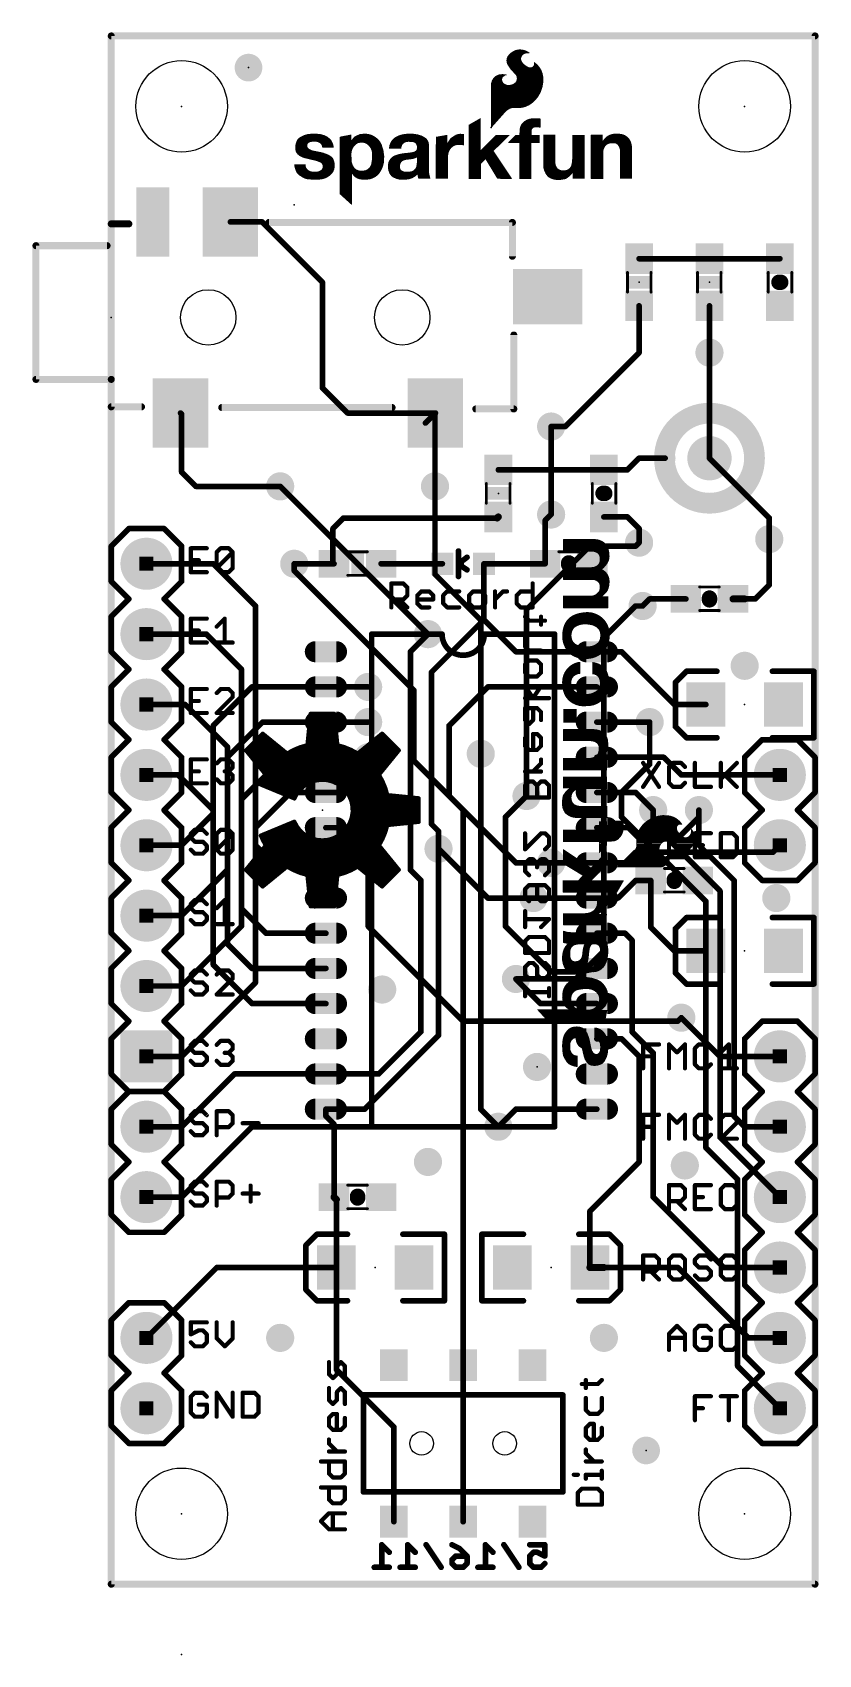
# Model space of a CAD drawing. Extents: x -2.8 to 25.5, y -2.5 to 56.
import ezdxf

# ---------------------------------------------------------------- set-up
doc = ezdxf.new("R2010")
doc.units = 0
for name, color, linetype in [('1', 12, 'CONTINUOUS'), ('16', 132, 'CONTINUOUS'), ('17', 110, 'CONTINUOUS'), ('18', 110, 'CONTINUOUS'), ('20', 53, 'CONTINUOUS'), ('21', 41, 'CONTINUOUS'), ('22', 40, 'CONTINUOUS'), ('23', 53, 'CONTINUOUS'), ('24', 53, 'CONTINUOUS'), ('51', 53, 'CONTINUOUS')]:
    doc.layers.add(name, color=color, linetype=linetype)

# ---------------------------------------------------------------- blocks, each defined once
blk = doc.blocks.new('RECT')
blk.add_solid([(-0.5, -0.5), (0.5, -0.5), (-0.5, 0.5), (0.5, 0.5)])
blk = doc.blocks.new('PIE')
at = {"const_width": 0.5}
blk.add_lwpolyline([(0, -0.25, 1), (0, 0.25, 1), (0, -0.25)], format="xyb", dxfattribs=at)
blk = doc.blocks.new('ROUNDP')
at = {"const_width": 0.5}
blk.add_lwpolyline([(0, -0.25, 1), (0, 0.25, 1), (0, -0.25)], format="xyb", dxfattribs=at)
blk = doc.blocks.new('SQUAREP')
blk.add_solid([(-0.5, -0.5), (0.5, -0.5), (-0.5, 0.5), (0.5, 0.5)])
blk = doc.blocks.new('RECT121920X243840R100')
at = {"const_width": 0.381}
blk.add_lwpolyline([(0.1905, -0.381), (0.1905, 0.381, 0.4142), (0, 0.5715), (0, 0.5715, 0.4142), (-0.1905, 0.381), (-0.1905, -0.381, 0.4142), (0, -0.5715), (0, -0.5715, 0.4142)], format="xyb", close=True, dxfattribs=at)
blk.add_solid([(-0.0254, -0.4064), (0.0254, -0.4064), (-0.0254, 0.4064), (0.0254, 0.4064)])
blk = doc.blocks.new('ROUNDV')
at = {"const_width": 0.5}
blk.add_lwpolyline([(0, -0.25, 1), (0, 0.25, 1), (0, -0.25)], format="xyb", dxfattribs=at)

msp = doc.modelspace()

# ---------------------------------------------------------------- linework, layer by layer
at = {"layer": '1'}
for points, const_width in [([(0, 0), (0, 55.88)], 0.254), ([(0, 55.88), (25.4, 55.88)], 0.254), ([(25.4, 55.88), (25.4, 0)], 0.254), ([(5.44, 49.17), (4.3, 49.17)], 0.2032), ([(7.62, 46.99), (5.44, 49.17)], 0.2032), ([(19.05, 47.84), (21.59, 47.84)], 0.2032), ([(21.59, 47.84), (24.13, 47.84)], 0.2032), ([(7.62, 43.18), (7.62, 46.99)], 0.2032), ([(19.05, 44.45), (19.05, 46.14)], 0.2032), ([(21.59, 44.45), (21.59, 46.14)], 0.2032), ([(16.383, 41.783), (19.05, 44.45)], 0.2032), ([(8.53, 42.27), (7.62, 43.18)], 0.2032), ([(2.54, 42.23), (2.5, 42.27)], 0.2032), ([(2.54, 40.132), (2.54, 42.23)], 0.2032), ([(11.7, 42.27), (8.53, 42.27)], 0.2032), ([(11.7, 42.27), (11.34, 41.91)], 0.2032), ([(11.684, 42.254), (11.7, 42.27)], 0.2032), ([(11.684, 39.624), (11.684, 42.254)], 0.2032), ([(15.875, 41.783), (16.383, 41.783)], 0.2032), ([(18.63, 40.22), (19.05, 40.64)], 0.2032), ([(19.05, 40.64), (19.99, 40.64)], 0.2032), ([(3.048, 39.624), (2.54, 40.132)], 0.2032), ([(13.97, 40.22), (17.78, 40.22)], 0.2032), ([(17.78, 40.22), (18.63, 40.22)], 0.2032), ([(6.096, 39.624), (3.048, 39.624)], 0.2032), ([(13.931, 38.481), (13.97, 38.52)], 0.254), ([(15.66, 38.393), (15.875, 38.608)], 0.2032), ([(8.001, 38.1), (8.382, 38.481)], 0.2032), ([(8.001, 36.869), (8.001, 38.1)], 0.2032), ([(8.382, 38.481), (13.931, 38.481)], 0.2032), ([(15.66, 36.83), (15.66, 38.393)], 0.2032), ([(18.63, 38.52), (17.78, 38.52)], 0.2032), ([(19.05, 38.1), (18.63, 38.52)], 0.2032), ([(19.05, 37.592), (19.05, 38.1)], 0.2032), ([(23.749, 36.068), (23.749, 37.719)], 0.2032), ([(3.683, 36.83), (1.27, 36.83)], 0.2032), ([(5.207, 35.306), (3.683, 36.83)], 0.2032), ([(6.604, 36.83), (8.04, 36.83)], 0.2032), ([(8.04, 36.83), (8.001, 36.869)], 0.2032), ([(9.74, 36.83), (11.95, 36.83)], 0.2032), ([(13.45, 34.81), (13.45, 36.83)], 0.2032), ([(13.45, 36.83), (15.66, 36.83)], 0.2032), ([(23.241, 35.56), (23.749, 36.068)], 0.2032), ([(5.207, 26.67), (5.207, 35.306)], 0.2032), ([(19.177, 35.306), (19.431, 35.56)], 0.2032), ([(19.431, 35.56), (20.74, 35.56)], 0.2032), ([(22.44, 35.56), (22.86, 35.56)], 0.254), ([(22.44, 35.56), (23.241, 35.56)], 0.2032), ([(11.557, 32.917), (13.45, 34.81)], 0.2032), ([(13.45, 34.81), (14.605, 33.655)], 0.2032), ([(3.429, 34.29), (1.27, 34.29)], 0.2032), ([(4.699, 33.02), (3.429, 34.29)], 0.2032), ([(10.795, 33.655), (11.43, 34.29)], 0.2032), ([(10.795, 25.781), (10.795, 33.655)], 0.2032), ([(14.605, 33.655), (17.526, 33.655)], 0.2032), ([(17.526, 33.655), (18.415, 33.655)], 0.2032), ([(18.415, 33.655), (20.32, 31.75)], 0.2032), ([(4.699, 24.384), (4.699, 33.02)], 0.2032), ([(11.557, 27.432), (11.557, 32.917)], 0.2032), ([(9.271, 32.385), (7.747, 32.385)], 0.2032), ([(12.192, 30.988), (13.589, 32.385)], 0.2032), ([(13.589, 32.385), (17.526, 32.385)], 0.2032), ([(2.667, 31.75), (1.27, 31.75)], 0.2032), ([(4.191, 30.226), (2.667, 31.75)], 0.2032), ([(20.32, 31.75), (21.46, 31.75)], 0.2032), ([(9.271, 31.115), (7.747, 31.115)], 0.2032), ([(12.192, 28.448), (12.192, 30.988)], 0.2032), ([(19.431, 31.115), (17.526, 31.115)], 0.2032), ([(4.191, 23.114), (4.191, 30.226)], 0.2032), ([(9.271, 29.845), (7.747, 29.845)], 0.2032), ([(13.335, 17.145), (13.335, 29.972)], 0.2032), ([(17.526, 29.845), (19.939, 29.845)], 0.2032), ([(19.939, 29.845), (20.574, 29.21)], 0.2032), ([(2.413, 29.21), (1.27, 29.21)], 0.2032), ([(3.683, 27.94), (2.413, 29.21)], 0.2032), ([(20.574, 29.21), (24.13, 29.21)], 0.2032), ([(9.271, 28.575), (7.747, 28.575)], 0.2032), ([(12.7, 27.94), (12.192, 28.448)], 0.2032), ([(14.224, 27.686), (14.986, 28.448)], 0.2032), ([(18.923, 28.575), (17.526, 28.575)], 0.2032), ([(19.558, 27.94), (18.923, 28.575)], 0.2032), ([(3.683, 22.352), (3.683, 27.94)], 0.2032), ([(11.811, 27.178), (11.557, 27.432)], 0.2032), ([(12.7, 2.255), (12.7, 27.94)], 0.2032), ([(14.224, 23.749), (14.224, 27.686)], 0.2032), ([(21.209, 27.686), (20.447, 26.924)], 0.2032), ([(21.209, 27.94), (21.209, 27.686)], 0.2032), ([(9.271, 27.305), (7.747, 27.305)], 0.2032), ([(11.811, 26.543), (11.811, 27.178)], 0.2032), ([(18.669, 27.305), (17.526, 27.305)], 0.2032), ([(19.05, 26.924), (18.669, 27.305)], 0.2032), ([(20.447, 26.924), (19.05, 26.924)], 0.2032), ([(5.842, 26.035), (5.207, 26.67)], 0.2032), ([(11.811, 19.812), (11.811, 26.543)], 0.2032), ([(18.542, 26.035), (18.923, 26.416)], 0.2032), ([(18.923, 26.416), (23.876, 26.416)], 0.2032), ([(23.876, 26.416), (24.13, 26.67)], 0.2032), ([(5.842, 26.035), (7.747, 26.035)], 0.2032), ([(7.747, 26.035), (7.112, 26.035)], 0.2032), ([(11.176, 25.4), (10.795, 25.781)], 0.2032), ([(15.875, 26.035), (17.526, 26.035)], 0.2032), ([(17.526, 26.035), (18.542, 26.035)], 0.2032), ([(11.176, 19.939), (11.176, 25.4)], 0.2032), ([(18.288, 24.765), (18.923, 25.4)], 0.2032), ([(18.923, 25.4), (19.47, 25.4)], 0.2032), ([(19.47, 25.4), (19.05, 25.4)], 0.2032), ([(19.47, 25.4), (19.47, 23.71)], 0.2032), ([(15.24, 24.765), (17.526, 24.765)], 0.2032), ([(17.526, 24.765), (18.288, 24.765)], 0.2032), ([(4.699, 24.384), (5.588, 23.495)], 0.2032), ([(5.588, 23.495), (7.747, 23.495)], 0.2032), ([(15.875, 22.098), (14.224, 23.749)], 0.2032), ([(18.542, 23.495), (17.526, 23.495)], 0.2032), ([(18.796, 23.241), (18.542, 23.495)], 0.2032), ([(19.47, 23.71), (20.32, 22.86)], 0.2032), ([(4.191, 23.114), (5.08, 22.225)], 0.2032), ([(18.796, 19.939), (18.796, 23.241)], 0.2032), ([(20.32, 22.86), (21.46, 22.86)], 0.2032), ([(3.683, 22.352), (5.08, 20.955)], 0.2032), ([(5.08, 22.225), (7.747, 22.225)], 0.2032), ([(17.526, 22.225), (16.891, 22.098)], 0.2032), ([(14.605, 21.844), (15.494, 20.955)], 0.2032), ([(16.891, 22.098), (15.875, 22.098)], 0.2032), ([(5.08, 20.955), (7.747, 20.955)], 0.2032), ([(15.494, 20.955), (17.526, 20.955)], 0.2032), ([(20.574, 20.447), (21.971, 19.05)], 0.2032), ([(9.144, 17.145), (11.811, 19.812)], 0.2032), ([(9.652, 18.415), (11.176, 19.939)], 0.2032), ([(19.558, 19.177), (18.796, 19.939)], 0.2032), ([(18.415, 19.685), (17.526, 19.685)], 0.2032), ([(19.05, 19.05), (18.415, 19.685)], 0.2032), ([(19.05, 15.24), (19.05, 19.05)], 0.2032), ([(19.558, 13.97), (19.558, 19.177)], 0.2032), ([(21.971, 19.05), (24.13, 19.05)], 0.2032), ([(2.54, 16.51), (4.445, 18.415)], 0.2032), ([(4.445, 18.415), (7.747, 18.415)], 0.2032), ([(7.747, 18.415), (9.652, 18.415)], 0.2032), ([(7.747, 16.891), (7.747, 17.145)], 0.2032), ([(7.747, 17.145), (9.144, 17.145)], 0.2032), ([(8.04, 16.598), (7.747, 16.891)], 0.2032), ([(13.97, 16.51), (13.335, 17.145)], 0.2032), ([(13.97, 16.51), (14.605, 17.145)], 0.2032), ([(14.605, 17.145), (17.526, 17.145)], 0.2032), ([(1.27, 16.51), (2.54, 16.51)], 0.2032), ([(8.04, 13.97), (8.04, 16.598)], 0.2032), ([(17.78, 13.97), (19.05, 15.24)], 0.2032), ([(8.125, 13.885), (8.04, 13.97)], 0.254), ([(17.275, 13.465), (17.78, 13.97)], 0.2032), ([(19.558, 13.97), (22.098, 11.43)], 0.2032), ([(8.125, 11.43), (8.125, 13.885)], 0.2032), ([(17.275, 11.43), (17.275, 13.465)], 0.2032), ([(1.27, 8.89), (3.81, 11.43)], 0.2032), ([(3.81, 11.43), (8.125, 11.43)], 0.2032), ([(8.125, 11.43), (8.125, 7.75)], 0.2032), ([(17.275, 11.43), (17.78, 11.43)], 0.254), ([(17.275, 11.43), (20.45, 11.43)], 0.2032), ([(20.45, 11.43), (22.99, 8.89)], 0.2032), ([(22.098, 11.43), (24.13, 11.43)], 0.2032), ([(22.99, 8.89), (24.13, 8.89)], 0.2032), ([(8.125, 7.75), (10.2, 5.675)], 0.2032), ([(10.2, 5.675), (10.2, 2.255)], 0.2032), ([(25.4, 0), (0, 0)], 0.254)]:
    msp.add_lwpolyline(points, dxfattribs=dict(at, const_width=const_width))
for points, const_width in [([(0.0635, 55.88, 1), (-0.0635, 55.88)], 0.127), ([(0, 55.9435, 1), (0, 55.8165)], 0.127), ([(25.4635, 55.88, 1), (25.3365, 55.88)], 0.127), ([(25.4, 55.8165, 1), (25.4, 55.9435)], 0.127), ([(4.3, 49.2208, 1), (4.3, 49.1192)], 0.1016), ([(5.4759, 49.2059, 1), (5.4041, 49.1341)], 0.1016), ([(5.44, 49.1192, 1), (5.44, 49.2208)], 0.1016), ([(19.05, 47.8908, 1), (19.05, 47.7892)], 0.1016), ([(21.59, 47.8908, 1), (21.59, 47.7892)], 0.1016), ([(21.59, 47.7892, 1), (21.59, 47.8908)], 0.1016), ([(24.13, 47.7892, 1), (24.13, 47.8908)], 0.1016), ([(7.6708, 46.99, 1), (7.5692, 46.99)], 0.1016), ([(7.5841, 46.9541, 1), (7.6559, 47.0259)], 0.1016), ([(19.1008, 46.14, 1), (18.9992, 46.14)], 0.1016), ([(21.6408, 46.14, 1), (21.5392, 46.14)], 0.1016), ([(18.9992, 44.45, 1), (19.1008, 44.45)], 0.1016), ([(19.0859, 44.4141, 1), (19.0141, 44.4859)], 0.1016), ([(21.5392, 44.45, 1), (21.6408, 44.45)], 0.1016), ([(7.6559, 43.2159, 1), (7.5841, 43.1441)], 0.1016), ([(7.5692, 43.18, 1), (7.6708, 43.18)], 0.1016), ([(2.5359, 42.3059, 1), (2.4641, 42.2341)], 0.1016), ([(2.5908, 42.23, 1), (2.4892, 42.23)], 0.1016), ([(2.5041, 42.1941, 1), (2.5759, 42.2659)], 0.1016), ([(8.53, 42.3208, 1), (8.53, 42.2192)], 0.1016), ([(8.4941, 42.2341, 1), (8.5659, 42.3059)], 0.1016), ([(11.7348, 42.254, 1), (11.6332, 42.254)], 0.1016), ([(11.6481, 42.2899, 1), (11.7199, 42.2181)], 0.1016), ([(11.7359, 42.2341, 1), (11.6641, 42.3059)], 0.1016), ([(11.7359, 42.2341, 1), (11.6641, 42.3059)], 0.1016), ([(11.7, 42.2192, 1), (11.7, 42.3208)], 0.1016), ([(21.59, 39.015, 1), (21.59, 42.265, 1), (21.59, 39.015)], 0.75), ([(11.3041, 41.9459, 1), (11.3759, 41.8741)], 0.1016), ([(15.875, 41.8338, 1), (15.875, 41.7322)], 0.1016), ([(16.3471, 41.8189, 1), (16.4189, 41.7471)], 0.1016), ([(16.383, 41.7322, 1), (16.383, 41.8338)], 0.1016), ([(19.05, 40.6908, 1), (19.05, 40.5892)], 0.1016), ([(19.0859, 40.6041, 1), (19.0141, 40.6759)], 0.1016), ([(19.99, 40.5892, 1), (19.99, 40.6908)], 0.1016), ([(2.5759, 40.1679, 1), (2.5041, 40.0961)], 0.1016), ([(2.4892, 40.132, 1), (2.5908, 40.132)], 0.1016), ([(13.97, 40.2708, 1), (13.97, 40.1692)], 0.1016), ([(17.78, 40.2708, 1), (17.78, 40.1692)], 0.1016), ([(17.78, 40.1692, 1), (17.78, 40.2708)], 0.1016), ([(18.5941, 40.2559, 1), (18.6659, 40.1841)], 0.1016), ([(18.63, 40.1692, 1), (18.63, 40.2708)], 0.1016), ([(3.048, 39.6748, 1), (3.048, 39.5732)], 0.1016), ([(3.0121, 39.5881, 1), (3.0839, 39.6599)], 0.1016), ([(6.096, 39.5732, 1), (6.096, 39.6748)], 0.1016), ([(11.6332, 39.624, 1), (11.7348, 39.624)], 0.1016), ([(14.0149, 38.4751, 1), (13.9251, 38.5649)], 0.127), ([(15.9109, 38.5721, 1), (15.8391, 38.6439)], 0.1016), ([(8.0518, 38.1, 1), (7.9502, 38.1)], 0.1016), ([(7.9651, 38.1359, 1), (8.0369, 38.0641)], 0.1016), ([(8.382, 38.5318, 1), (8.382, 38.4302)], 0.1016), ([(8.4179, 38.4451, 1), (8.3461, 38.5169)], 0.1016), ([(13.8861, 38.5259, 1), (13.9759, 38.4361)], 0.127), ([(13.931, 38.4302, 1), (13.931, 38.5318)], 0.1016), ([(15.7108, 38.393, 1), (15.6092, 38.393)], 0.1016), ([(15.6241, 38.4289, 1), (15.6959, 38.3571)], 0.1016), ([(17.78, 38.5708, 1), (17.78, 38.4692)], 0.1016), ([(18.6659, 38.5559, 1), (18.5941, 38.4841)], 0.1016), ([(18.63, 38.4692, 1), (18.63, 38.5708)], 0.1016), ([(19.1008, 38.1, 1), (18.9992, 38.1)], 0.1016), ([(19.0141, 38.0641, 1), (19.0859, 38.1359)], 0.1016), ([(18.9992, 37.592, 1), (19.1008, 37.592)], 0.1016), ([(23.7998, 37.719, 1), (23.6982, 37.719)], 0.1016), ([(1.27, 36.8808, 1), (1.27, 36.7792)], 0.1016), ([(3.7189, 36.8659, 1), (3.6471, 36.7941)], 0.1016), ([(3.683, 36.7792, 1), (3.683, 36.8808)], 0.1016), ([(6.604, 36.8808, 1), (6.604, 36.7792)], 0.1016), ([(8.0369, 36.9049, 1), (7.9651, 36.8331)], 0.1016), ([(7.9502, 36.869, 1), (8.0518, 36.869)], 0.1016), ([(8.0041, 36.7941, 1), (8.0759, 36.8659)], 0.1016), ([(8.04, 36.7792, 1), (8.04, 36.8808)], 0.1016), ([(9.74, 36.8808, 1), (9.74, 36.7792)], 0.1016), ([(11.95, 36.7792, 1), (11.95, 36.8808)], 0.1016), ([(13.5008, 36.83, 1), (13.3992, 36.83)], 0.1016), ([(13.45, 36.8808, 1), (13.45, 36.7792)], 0.1016), ([(15.66, 36.7792, 1), (15.66, 36.8808)], 0.1016), ([(15.6092, 36.83, 1), (15.7108, 36.83)], 0.1016), ([(23.6982, 36.068, 1), (23.7998, 36.068)], 0.1016), ([(23.7849, 36.0321, 1), (23.7131, 36.1039)], 0.1016), ([(5.2578, 35.306, 1), (5.1562, 35.306)], 0.1016), ([(5.1711, 35.2701, 1), (5.2429, 35.3419)], 0.1016), ([(19.1411, 35.3419, 1), (19.2129, 35.2701)], 0.1016), ([(19.431, 35.6108, 1), (19.431, 35.5092)], 0.1016), ([(19.4669, 35.5241, 1), (19.3951, 35.5959)], 0.1016), ([(20.74, 35.5092, 1), (20.74, 35.6108)], 0.1016), ([(22.44, 35.6235, 1), (22.44, 35.4965)], 0.127), ([(22.44, 35.6108, 1), (22.44, 35.5092)], 0.1016), ([(22.86, 35.4965, 1), (22.86, 35.6235)], 0.127), ([(23.2051, 35.5959, 1), (23.2769, 35.5241)], 0.1016), ([(23.241, 35.5092, 1), (23.241, 35.6108)], 0.1016), ([(13.4859, 34.8459, 1), (13.4141, 34.7741)], 0.1016), ([(13.3992, 34.81, 1), (13.5008, 34.81)], 0.1016), ([(13.4859, 34.7741, 1), (13.4141, 34.8459)], 0.1016), ([(1.27, 34.3408, 1), (1.27, 34.2392)], 0.1016), ([(3.4649, 34.3259, 1), (3.3931, 34.2541)], 0.1016), ([(3.429, 34.2392, 1), (3.429, 34.3408)], 0.1016), ([(11.4659, 34.2541, 1), (11.3941, 34.3259)], 0.1016), ([(10.8458, 33.655, 1), (10.7442, 33.655)], 0.1016), ([(10.7591, 33.6909, 1), (10.8309, 33.6191)], 0.1016), ([(14.605, 33.7058, 1), (14.605, 33.6042)], 0.1016), ([(14.5691, 33.6191, 1), (14.6409, 33.6909)], 0.1016), ([(17.526, 33.7058, 1), (17.526, 33.6042)], 0.1016), ([(17.526, 33.6042, 1), (17.526, 33.7058)], 0.1016), ([(18.4509, 33.6909, 1), (18.3791, 33.6191)], 0.1016), ([(18.415, 33.6042, 1), (18.415, 33.7058)], 0.1016), ([(4.7498, 33.02, 1), (4.6482, 33.02)], 0.1016), ([(4.6631, 32.9841, 1), (4.7349, 33.0559)], 0.1016), ([(11.6078, 32.917, 1), (11.5062, 32.917)], 0.1016), ([(11.5211, 32.9529, 1), (11.5929, 32.8811)], 0.1016), ([(7.747, 32.4358, 1), (7.747, 32.3342)], 0.1016), ([(9.271, 32.3342, 1), (9.271, 32.4358)], 0.1016), ([(13.589, 32.4358, 1), (13.589, 32.3342)], 0.1016), ([(13.6249, 32.3491, 1), (13.5531, 32.4209)], 0.1016), ([(17.526, 32.3342, 1), (17.526, 32.4358)], 0.1016), ([(1.27, 31.8008, 1), (1.27, 31.6992)], 0.1016), ([(2.7029, 31.7859, 1), (2.6311, 31.7141)], 0.1016), ([(2.667, 31.6992, 1), (2.667, 31.8008)], 0.1016), ([(20.32, 31.8008, 1), (20.32, 31.6992)], 0.1016), ([(20.2841, 31.7141, 1), (20.3559, 31.7859)], 0.1016), ([(21.46, 31.6992, 1), (21.46, 31.8008)], 0.1016), ([(7.747, 31.1658, 1), (7.747, 31.0642)], 0.1016), ([(9.271, 31.0642, 1), (9.271, 31.1658)], 0.1016), ([(12.2428, 30.988, 1), (12.1412, 30.988)], 0.1016), ([(12.1561, 31.0239, 1), (12.2279, 30.9521)], 0.1016), ([(17.526, 31.1658, 1), (17.526, 31.0642)], 0.1016), ([(19.431, 31.0642, 1), (19.431, 31.1658)], 0.1016), ([(4.2418, 30.226, 1), (4.1402, 30.226)], 0.1016), ([(4.1551, 30.1901, 1), (4.2269, 30.2619)], 0.1016), ([(7.747, 29.8958, 1), (7.747, 29.7942)], 0.1016), ([(9.271, 29.7942, 1), (9.271, 29.8958)], 0.1016), ([(13.3858, 29.972, 1), (13.2842, 29.972)], 0.1016), ([(17.526, 29.8958, 1), (17.526, 29.7942)], 0.1016), ([(19.9749, 29.8809, 1), (19.9031, 29.8091)], 0.1016), ([(19.939, 29.7942, 1), (19.939, 29.8958)], 0.1016), ([(1.27, 29.2608, 1), (1.27, 29.1592)], 0.1016), ([(2.4489, 29.2459, 1), (2.3771, 29.1741)], 0.1016), ([(2.413, 29.1592, 1), (2.413, 29.2608)], 0.1016), ([(20.574, 29.2608, 1), (20.574, 29.1592)], 0.1016), ([(20.5381, 29.1741, 1), (20.6099, 29.2459)], 0.1016), ([(24.13, 29.1592, 1), (24.13, 29.2608)], 0.1016), ([(7.747, 28.6258, 1), (7.747, 28.5242)], 0.1016), ([(9.271, 28.5242, 1), (9.271, 28.6258)], 0.1016), ([(12.2279, 28.4839, 1), (12.1561, 28.4121)], 0.1016), ([(12.1412, 28.448, 1), (12.2428, 28.448)], 0.1016), ([(15.0219, 28.4121, 1), (14.9501, 28.4839)], 0.1016), ([(17.526, 28.6258, 1), (17.526, 28.5242)], 0.1016), ([(18.9589, 28.6109, 1), (18.8871, 28.5391)], 0.1016), ([(18.923, 28.5242, 1), (18.923, 28.6258)], 0.1016), ([(3.7338, 27.94, 1), (3.6322, 27.94)], 0.1016), ([(3.6471, 27.9041, 1), (3.7189, 27.9759)], 0.1016), ([(11.5929, 27.4679, 1), (11.5211, 27.3961)], 0.1016), ([(12.7508, 27.94, 1), (12.6492, 27.94)], 0.1016), ([(12.6641, 27.9041, 1), (12.7359, 27.9759)], 0.1016), ([(14.2748, 27.686, 1), (14.1732, 27.686)], 0.1016), ([(14.1881, 27.7219, 1), (14.2599, 27.6501)], 0.1016), ([(19.5221, 27.9041, 1), (19.5939, 27.9759)], 0.1016), ([(21.2598, 27.94, 1), (21.1582, 27.94)], 0.1016), ([(21.1582, 27.686, 1), (21.2598, 27.686)], 0.1016), ([(21.2449, 27.6501, 1), (21.1731, 27.7219)], 0.1016), ([(7.747, 27.3558, 1), (7.747, 27.2542)], 0.1016), ([(9.271, 27.2542, 1), (9.271, 27.3558)], 0.1016), ([(11.5062, 27.432, 1), (11.6078, 27.432)], 0.1016), ([(11.8618, 27.178, 1), (11.7602, 27.178)], 0.1016), ([(11.7751, 27.1421, 1), (11.8469, 27.2139)], 0.1016), ([(17.526, 27.3558, 1), (17.526, 27.2542)], 0.1016), ([(18.7049, 27.3409, 1), (18.6331, 27.2691)], 0.1016), ([(18.669, 27.2542, 1), (18.669, 27.3558)], 0.1016), ([(19.05, 26.9748, 1), (19.05, 26.8732)], 0.1016), ([(19.0141, 26.8881, 1), (19.0859, 26.9599)], 0.1016), ([(20.4111, 26.9599, 1), (20.4829, 26.8881)], 0.1016), ([(20.447, 26.8732, 1), (20.447, 26.9748)], 0.1016), ([(5.2429, 26.7059, 1), (5.1711, 26.6341)], 0.1016), ([(5.1562, 26.67, 1), (5.2578, 26.67)], 0.1016), ([(11.8618, 26.543, 1), (11.7602, 26.543)], 0.1016), ([(11.7602, 26.543, 1), (11.8618, 26.543)], 0.1016), ([(18.923, 26.4668, 1), (18.923, 26.3652)], 0.1016), ([(18.9589, 26.3801, 1), (18.8871, 26.4519)], 0.1016), ([(23.8401, 26.4519, 1), (23.9119, 26.3801)], 0.1016), ([(23.876, 26.3652, 1), (23.876, 26.4668)], 0.1016), ([(24.1659, 26.6341, 1), (24.0941, 26.7059)], 0.1016), ([(5.842, 26.0858, 1), (5.842, 25.9842)], 0.1016), ([(5.8061, 25.9991, 1), (5.8779, 26.0709)], 0.1016), ([(7.112, 26.0858, 1), (7.112, 25.9842)], 0.1016), ([(7.747, 25.9842, 1), (7.747, 26.0858)], 0.1016), ([(7.747, 25.9842, 1), (7.747, 26.0858)], 0.1016), ([(10.8309, 25.8169, 1), (10.7591, 25.7451)], 0.1016), ([(10.7442, 25.781, 1), (10.8458, 25.781)], 0.1016), ([(15.875, 26.0858, 1), (15.875, 25.9842)], 0.1016), ([(17.526, 26.0858, 1), (17.526, 25.9842)], 0.1016), ([(17.526, 25.9842, 1), (17.526, 26.0858)], 0.1016), ([(18.5061, 26.0709, 1), (18.5779, 25.9991)], 0.1016), ([(18.542, 25.9842, 1), (18.542, 26.0858)], 0.1016), ([(11.2268, 25.4, 1), (11.1252, 25.4)], 0.1016), ([(11.1401, 25.3641, 1), (11.2119, 25.4359)], 0.1016), ([(18.923, 25.4508, 1), (18.923, 25.3492)], 0.1016), ([(18.9589, 25.3641, 1), (18.8871, 25.4359)], 0.1016), ([(19.05, 25.4508, 1), (19.05, 25.3492)], 0.1016), ([(19.5208, 25.4, 1), (19.4192, 25.4)], 0.1016), ([(19.47, 25.3492, 1), (19.47, 25.4508)], 0.1016), ([(19.47, 25.3492, 1), (19.47, 25.4508)], 0.1016), ([(15.24, 24.8158, 1), (15.24, 24.7142)], 0.1016), ([(17.526, 24.8158, 1), (17.526, 24.7142)], 0.1016), ([(17.526, 24.7142, 1), (17.526, 24.8158)], 0.1016), ([(18.2521, 24.8009, 1), (18.3239, 24.7291)], 0.1016), ([(18.288, 24.7142, 1), (18.288, 24.8158)], 0.1016), ([(4.7349, 24.4199, 1), (4.6631, 24.3481)], 0.1016), ([(4.6482, 24.384, 1), (4.7498, 24.384)], 0.1016), ([(5.588, 23.5458, 1), (5.588, 23.4442)], 0.1016), ([(5.5521, 23.4591, 1), (5.6239, 23.5309)], 0.1016), ([(7.747, 23.4442, 1), (7.747, 23.5458)], 0.1016), ([(14.2599, 23.7849, 1), (14.1881, 23.7131)], 0.1016), ([(14.1732, 23.749, 1), (14.2748, 23.749)], 0.1016), ([(17.526, 23.5458, 1), (17.526, 23.4442)], 0.1016), ([(18.5779, 23.5309, 1), (18.5061, 23.4591)], 0.1016), ([(18.542, 23.4442, 1), (18.542, 23.5458)], 0.1016), ([(19.5059, 23.7459, 1), (19.4341, 23.6741)], 0.1016), ([(19.4192, 23.71, 1), (19.5208, 23.71)], 0.1016), ([(4.2269, 23.1499, 1), (4.1551, 23.0781)], 0.1016), ([(4.1402, 23.114, 1), (4.2418, 23.114)], 0.1016), ([(18.8468, 23.241, 1), (18.7452, 23.241)], 0.1016), ([(18.7601, 23.2051, 1), (18.8319, 23.2769)], 0.1016), ([(20.32, 22.9108, 1), (20.32, 22.8092)], 0.1016), ([(20.2841, 22.8241, 1), (20.3559, 22.8959)], 0.1016), ([(21.46, 22.8092, 1), (21.46, 22.9108)], 0.1016), ([(3.7189, 22.3879, 1), (3.6471, 22.3161)], 0.1016), ([(3.6322, 22.352, 1), (3.7338, 22.352)], 0.1016), ([(5.08, 22.2758, 1), (5.08, 22.1742)], 0.1016), ([(5.0441, 22.1891, 1), (5.1159, 22.2609)], 0.1016), ([(7.747, 22.1742, 1), (7.747, 22.2758)], 0.1016), ([(17.536, 22.1752, 1), (17.516, 22.2748)], 0.1016), ([(14.6409, 21.8799, 1), (14.5691, 21.8081)], 0.1016), ([(15.875, 22.1488, 1), (15.875, 22.0472)], 0.1016), ([(15.8391, 22.0621, 1), (15.9109, 22.1339)], 0.1016), ([(16.881, 22.1478, 1), (16.901, 22.0482)], 0.1016), ([(16.891, 22.0472, 1), (16.891, 22.1488)], 0.1016), ([(5.08, 21.0058, 1), (5.08, 20.9042)], 0.1016), ([(5.0441, 20.9191, 1), (5.1159, 20.9909)], 0.1016), ([(7.747, 20.9042, 1), (7.747, 21.0058)], 0.1016), ([(15.494, 21.0058, 1), (15.494, 20.9042)], 0.1016), ([(15.4581, 20.9191, 1), (15.5299, 20.9909)], 0.1016), ([(17.526, 20.9042, 1), (17.526, 21.0058)], 0.1016), ([(20.6099, 20.4829, 1), (20.5381, 20.4111)], 0.1016), ([(11.1252, 19.939, 1), (11.2268, 19.939)], 0.1016), ([(11.2119, 19.9031, 1), (11.1401, 19.9749)], 0.1016), ([(11.8469, 19.7761, 1), (11.7751, 19.8479)], 0.1016), ([(18.8319, 19.9749, 1), (18.7601, 19.9031)], 0.1016), ([(18.7452, 19.939, 1), (18.8468, 19.939)], 0.1016), ([(11.7602, 19.812, 1), (11.8618, 19.812)], 0.1016), ([(17.526, 19.7358, 1), (17.526, 19.6342)], 0.1016), ([(18.4509, 19.7209, 1), (18.3791, 19.6491)], 0.1016), ([(18.415, 19.6342, 1), (18.415, 19.7358)], 0.1016), ([(19.1008, 19.05, 1), (18.9992, 19.05)], 0.1016), ([(19.0141, 19.0141, 1), (19.0859, 19.0859)], 0.1016), ([(19.6088, 19.177, 1), (19.5072, 19.177)], 0.1016), ([(19.5221, 19.1411, 1), (19.5939, 19.2129)], 0.1016), ([(21.971, 19.1008, 1), (21.971, 18.9992)], 0.1016), ([(21.9351, 19.0141, 1), (22.0069, 19.0859)], 0.1016), ([(24.13, 18.9992, 1), (24.13, 19.1008)], 0.1016), ([(4.445, 18.4658, 1), (4.445, 18.3642)], 0.1016), ([(4.4809, 18.3791, 1), (4.4091, 18.4509)], 0.1016), ([(7.747, 18.4658, 1), (7.747, 18.3642)], 0.1016), ([(7.747, 18.3642, 1), (7.747, 18.4658)], 0.1016), ([(9.6161, 18.4509, 1), (9.6879, 18.3791)], 0.1016), ([(9.652, 18.3642, 1), (9.652, 18.4658)], 0.1016), ([(7.7978, 17.145, 1), (7.6962, 17.145)], 0.1016), ([(7.747, 17.1958, 1), (7.747, 17.0942)], 0.1016), ([(7.7829, 16.9269, 1), (7.7111, 16.8551)], 0.1016), ([(9.1081, 17.1809, 1), (9.1799, 17.1091)], 0.1016), ([(9.144, 17.0942, 1), (9.144, 17.1958)], 0.1016), ([(13.3709, 17.1809, 1), (13.2991, 17.1091)], 0.1016), ([(13.2842, 17.145, 1), (13.3858, 17.145)], 0.1016), ([(14.605, 17.1958, 1), (14.605, 17.0942)], 0.1016), ([(14.6409, 17.1091, 1), (14.5691, 17.1809)], 0.1016), ([(17.526, 17.0942, 1), (17.526, 17.1958)], 0.1016), ([(1.27, 16.5608, 1), (1.27, 16.4592)], 0.1016), ([(2.5041, 16.5459, 1), (2.5759, 16.4741)], 0.1016), ([(2.54, 16.4592, 1), (2.54, 16.5608)], 0.1016), ([(7.6962, 16.891, 1), (7.7978, 16.891)], 0.1016), ([(8.0908, 16.598, 1), (7.9892, 16.598)], 0.1016), ([(8.0041, 16.5621, 1), (8.0759, 16.6339)], 0.1016), ([(13.9341, 16.5459, 1), (14.0059, 16.4741)], 0.1016), ([(13.9341, 16.4741, 1), (14.0059, 16.5459)], 0.1016), ([(18.9992, 15.24, 1), (19.1008, 15.24)], 0.1016), ([(19.0859, 15.2041, 1), (19.0141, 15.2759)], 0.1016), ([(8.0849, 14.0149, 1), (7.9951, 13.9251)], 0.127), ([(17.7441, 14.0059, 1), (17.8159, 13.9341)], 0.1016), ([(17.8159, 13.9341, 1), (17.7441, 14.0059)], 0.1016), ([(19.5939, 14.0059, 1), (19.5221, 13.9341)], 0.1016), ([(7.9892, 13.97, 1), (8.0908, 13.97)], 0.1016), ([(8.0801, 13.8401, 1), (8.1699, 13.9299)], 0.127), ([(8.1758, 13.885, 1), (8.0742, 13.885)], 0.1016), ([(17.3258, 13.465, 1), (17.2242, 13.465)], 0.1016), ([(17.2391, 13.5009, 1), (17.3109, 13.4291)], 0.1016), ([(19.5072, 13.97, 1), (19.6088, 13.97)], 0.1016), ([(3.81, 11.4808, 1), (3.81, 11.3792)], 0.1016), ([(3.8459, 11.3941, 1), (3.7741, 11.4659)], 0.1016), ([(8.1758, 11.43, 1), (8.0742, 11.43)], 0.1016), ([(8.0742, 11.43, 1), (8.1758, 11.43)], 0.1016), ([(8.125, 11.3792, 1), (8.125, 11.4808)], 0.1016), ([(17.275, 11.4935, 1), (17.275, 11.3665)], 0.127), ([(17.275, 11.4808, 1), (17.275, 11.3792)], 0.1016), ([(17.2242, 11.43, 1), (17.3258, 11.43)], 0.1016), ([(17.78, 11.3665, 1), (17.78, 11.4935)], 0.127), ([(20.4859, 11.4659, 1), (20.4141, 11.3941)], 0.1016), ([(20.45, 11.3792, 1), (20.45, 11.4808)], 0.1016), ([(22.098, 11.4808, 1), (22.098, 11.3792)], 0.1016), ([(22.0621, 11.3941, 1), (22.1339, 11.4659)], 0.1016), ([(24.13, 11.3792, 1), (24.13, 11.4808)], 0.1016), ([(1.2341, 8.9259, 1), (1.3059, 8.8541)], 0.1016), ([(22.99, 8.9408, 1), (22.99, 8.8392)], 0.1016), ([(22.9541, 8.8541, 1), (23.0259, 8.9259)], 0.1016), ([(24.13, 8.8392, 1), (24.13, 8.9408)], 0.1016), ([(8.1609, 7.7859, 1), (8.0891, 7.7141)], 0.1016), ([(8.0742, 7.75, 1), (8.1758, 7.75)], 0.1016), ([(10.2508, 5.675, 1), (10.1492, 5.675)], 0.1016), ([(10.1641, 5.6391, 1), (10.2359, 5.7109)], 0.1016), ([(10.1492, 2.255, 1), (10.2508, 2.255)], 0.1016), ([(12.6492, 2.255, 1), (12.7508, 2.255)], 0.1016), ([(0, 0.0635, 1), (0, -0.0635)], 0.127), ([(-0.0635, 0, 1), (0.0635, 0)], 0.127), ([(25.3365, 0, 1), (25.4635, 0)], 0.127), ([(25.4, -0.0635, 1), (25.4, 0.0635)], 0.127)]:
    msp.add_lwpolyline(points, format="xyb", dxfattribs=dict(at, const_width=const_width))
at = {"layer": '16'}
for points, const_width in [([(0, 0), (0, 55.88)], 0.254), ([(0, 55.88), (25.4, 55.88)], 0.254), ([(25.4, 55.88), (25.4, 0)], 0.254), ([(21.59, 40.64), (21.59, 44.45)], 0.2032), ([(15.875, 38.608), (15.875, 41.783)], 0.2032), ([(23.749, 38.481), (21.59, 40.64)], 0.2032), ([(11.43, 34.29), (6.096, 39.624)], 0.2032), ([(11.684, 36.449), (11.684, 39.624)], 0.2032), ([(23.749, 37.719), (23.749, 38.481)], 0.2032), ([(14.986, 35.179), (17.272, 37.465)], 0.2032), ([(17.272, 37.465), (18.923, 37.465)], 0.2032), ([(18.923, 37.465), (19.05, 37.592)], 0.2032), ([(6.604, 36.576), (6.604, 36.83)], 0.2032), ([(10.922, 32.258), (6.604, 36.576)], 0.2032), ([(13.335, 34.798), (11.684, 36.449)], 0.2032), ([(14.986, 28.448), (14.986, 35.179)], 0.2032), ([(17.78, 34.163), (18.923, 35.306)], 0.2032), ([(18.923, 35.306), (19.177, 35.306)], 0.2032), ([(13.335, 29.972), (13.335, 34.798)], 0.2032), ([(17.78, 22.86), (17.78, 34.163)], 0.2032), ([(3.683, 30.988), (5.08, 32.385)], 0.2032), ([(5.08, 32.385), (9.271, 32.385)], 0.2032), ([(10.922, 29.718), (10.922, 32.258)], 0.2032), ([(3.683, 27.813), (3.683, 30.988)], 0.2032), ([(4.191, 29.845), (5.461, 31.115)], 0.2032), ([(5.461, 31.115), (9.271, 31.115)], 0.2032), ([(19.431, 29.591), (19.431, 31.115)], 0.2032), ([(4.191, 25.781), (4.191, 29.845)], 0.2032), ([(4.699, 28.321), (6.223, 29.845)], 0.2032), ([(6.223, 29.845), (7.747, 29.845)], 0.2032), ([(7.747, 29.845), (7.493, 29.845)], 0.2032), ([(7.747, 29.845), (9.271, 29.845)], 0.2032), ([(10.922, 29.718), (14.605, 26.035)], 0.2032), ([(18.415, 28.575), (19.431, 29.591)], 0.2032), ([(4.699, 23.749), (4.699, 28.321)], 0.2032), ([(5.207, 27.305), (6.477, 28.575)], 0.2032), ([(6.477, 28.575), (7.747, 28.575)], 0.2032), ([(7.747, 28.575), (9.271, 28.575)], 0.2032), ([(18.415, 27.686), (18.415, 28.575)], 0.2032), ([(2.54, 26.67), (3.683, 27.813)], 0.2032), ([(21.463, 24.638), (18.415, 27.686)], 0.2032), ([(19.558, 27.432), (19.558, 27.94)], 0.2032), ([(21.971, 25.019), (19.558, 27.432)], 0.2032), ([(21.209, 26.67), (21.209, 27.94)], 0.2032), ([(5.207, 21.717), (5.207, 27.305)], 0.2032), ([(9.271, 23.749), (9.271, 27.305)], 0.2032), ([(1.27, 26.67), (2.54, 26.67)], 0.2032), ([(11.811, 26.543), (13.589, 24.765)], 0.2032), ([(22.479, 25.4), (21.209, 26.67)], 0.2032), ([(2.54, 24.13), (4.191, 25.781)], 0.2032), ([(14.605, 26.035), (15.875, 26.035)], 0.2032), ([(22.479, 16.891), (22.479, 25.4)], 0.2032), ([(13.589, 24.765), (15.24, 24.765)], 0.2032), ([(21.463, 15.748), (21.463, 24.638)], 0.2032), ([(21.971, 16.129), (21.971, 25.019)], 0.2032), ([(1.27, 24.13), (2.54, 24.13)], 0.2032), ([(2.54, 21.59), (4.699, 23.749)], 0.2032), ([(9.271, 23.749), (12.7, 20.32)], 0.2032), ([(16.764, 21.844), (17.78, 22.86)], 0.2032), ([(1.27, 21.59), (2.54, 21.59)], 0.2032), ([(2.54, 19.05), (5.207, 21.717)], 0.2032), ([(14.605, 21.844), (16.764, 21.844)], 0.2032), ([(20.447, 20.32), (20.574, 20.447)], 0.2032), ([(12.7, 20.32), (20.447, 20.32)], 0.2032), ([(1.27, 19.05), (2.54, 19.05)], 0.2032), ([(22.479, 16.891), (22.86, 16.51)], 0.2032), ([(2.54, 13.97), (5.08, 16.51)], 0.2032), ([(5.08, 16.51), (13.97, 16.51)], 0.2032), ([(22.86, 16.51), (24.13, 16.51)], 0.2032), ([(22.606, 14.605), (21.463, 15.748)], 0.2032), ([(24.13, 13.97), (21.971, 16.129)], 0.2032), ([(22.606, 7.874), (22.606, 14.605)], 0.2032), ([(1.27, 13.97), (2.54, 13.97)], 0.2032), ([(24.13, 6.35), (22.606, 7.874)], 0.2032), ([(10.0333, 1.1519), (9.7621, 1.4231)], 0.2032), ([(9.7621, 1.4231), (9.7621, 0.6096)], 0.2032), ([(10.9688, 1.1519), (10.6976, 1.4231)], 0.2032), ([(10.6976, 1.4231), (10.6976, 0.6096)], 0.2032), ([(11.9043, 0.6096), (11.362, 1.4231)], 0.2032), ([(12.2975, 1.4231), (12.5687, 1.2875)], 0.2032), ([(12.5687, 1.2875), (12.8398, 1.0163)], 0.2032), ([(13.7754, 1.1519), (13.5042, 1.4231)], 0.2032), ([(13.5042, 1.4231), (13.5042, 0.6096)], 0.2032), ([(14.7109, 0.6096), (14.1686, 1.4231)], 0.2032), ([(15.1041, 1.4231), (15.6464, 1.4231)], 0.2032), ([(15.2397, 1.1519), (15.1041, 1.0163)], 0.2032), ([(15.3752, 1.1519), (15.2397, 1.1519)], 0.2032), ([(15.6464, 1.0163), (15.3752, 1.1519)], 0.2032), ([(15.6464, 1.4231), (15.6464, 1.0163)], 0.2032), ([(10.0333, 0.6096), (9.491, 0.6096)], 0.2032), ([(10.9688, 0.6096), (10.4265, 0.6096)], 0.2032), ([(12.2975, 0.8808), (12.4331, 1.0163)], 0.2032), ([(12.2975, 0.7452), (12.2975, 0.8808)], 0.2032), ([(12.4331, 0.6096), (12.2975, 0.7452)], 0.2032), ([(12.4331, 1.0163), (12.8398, 1.0163)], 0.2032), ([(12.7043, 0.6096), (12.4331, 0.6096)], 0.2032), ([(12.8398, 0.7452), (12.7043, 0.6096)], 0.2032), ([(12.8398, 1.0163), (12.8398, 0.7452)], 0.2032), ([(13.7754, 0.6096), (13.233, 0.6096)], 0.2032), ([(15.1041, 1.0163), (15.1041, 0.7452)], 0.2032), ([(15.1041, 0.7452), (15.2397, 0.6096)], 0.2032), ([(15.2397, 0.6096), (15.5108, 0.6096)], 0.2032), ([(15.5108, 0.6096), (15.6464, 0.7452)], 0.2032), ([(25.4, 0), (0, 0)], 0.254)]:
    msp.add_lwpolyline(points, dxfattribs=dict(at, const_width=const_width))
for points, const_width in [([(0.0635, 55.88, 1), (-0.0635, 55.88)], 0.127), ([(0, 55.9435, 1), (0, 55.8165)], 0.127), ([(25.4635, 55.88, 1), (25.3365, 55.88)], 0.127), ([(25.4, 55.8165, 1), (25.4, 55.9435)], 0.127), ([(21.6408, 44.45, 1), (21.5392, 44.45)], 0.1016), ([(15.9258, 41.783, 1), (15.8242, 41.783)], 0.1016), ([(21.6259, 40.6759, 1), (21.5541, 40.6041)], 0.1016), ([(21.5392, 40.64, 1), (21.6408, 40.64)], 0.1016), ([(6.1319, 39.6599, 1), (6.0601, 39.5881)], 0.1016), ([(11.7348, 39.624, 1), (11.6332, 39.624)], 0.1016), ([(15.8242, 38.608, 1), (15.9258, 38.608)], 0.1016), ([(23.7998, 38.481, 1), (23.6982, 38.481)], 0.1016), ([(23.7131, 38.4451, 1), (23.7849, 38.5169)], 0.1016), ([(17.272, 37.5158, 1), (17.272, 37.4142)], 0.1016), ([(17.3079, 37.4291, 1), (17.2361, 37.5009)], 0.1016), ([(18.8871, 37.5009, 1), (18.9589, 37.4291)], 0.1016), ([(18.923, 37.4142, 1), (18.923, 37.5158)], 0.1016), ([(19.0859, 37.5561, 1), (19.0141, 37.6279)], 0.1016), ([(23.6982, 37.719, 1), (23.7998, 37.719)], 0.1016), ([(6.6548, 36.83, 1), (6.5532, 36.83)], 0.1016), ([(6.6399, 36.6119, 1), (6.5681, 36.5401)], 0.1016), ([(6.5532, 36.576, 1), (6.6548, 36.576)], 0.1016), ([(11.7199, 36.4849, 1), (11.6481, 36.4131)], 0.1016), ([(11.6332, 36.449, 1), (11.7348, 36.449)], 0.1016), ([(15.0368, 35.179, 1), (14.9352, 35.179)], 0.1016), ([(14.9501, 35.2149, 1), (15.0219, 35.1431)], 0.1016), ([(18.923, 35.3568, 1), (18.923, 35.2552)], 0.1016), ([(18.9589, 35.2701, 1), (18.8871, 35.3419)], 0.1016), ([(19.177, 35.2552, 1), (19.177, 35.3568)], 0.1016), ([(13.3858, 34.798, 1), (13.2842, 34.798)], 0.1016), ([(13.2991, 34.7621, 1), (13.3709, 34.8339)], 0.1016), ([(11.3941, 34.2541, 1), (11.4659, 34.3259)], 0.1016), ([(17.8308, 34.163, 1), (17.7292, 34.163)], 0.1016), ([(17.7441, 34.1989, 1), (17.8159, 34.1271)], 0.1016), ([(5.08, 32.4358, 1), (5.08, 32.3342)], 0.1016), ([(5.1159, 32.3491, 1), (5.0441, 32.4209)], 0.1016), ([(9.271, 32.3342, 1), (9.271, 32.4358)], 0.1016), ([(10.9728, 32.258, 1), (10.8712, 32.258)], 0.1016), ([(10.8861, 32.2221, 1), (10.9579, 32.2939)], 0.1016), ([(3.7338, 30.988, 1), (3.6322, 30.988)], 0.1016), ([(3.6471, 31.0239, 1), (3.7189, 30.9521)], 0.1016), ([(5.461, 31.1658, 1), (5.461, 31.0642)], 0.1016), ([(5.4969, 31.0791, 1), (5.4251, 31.1509)], 0.1016), ([(9.271, 31.0642, 1), (9.271, 31.1658)], 0.1016), ([(19.4818, 31.115, 1), (19.3802, 31.115)], 0.1016), ([(4.2418, 29.845, 1), (4.1402, 29.845)], 0.1016), ([(4.1551, 29.8809, 1), (4.2269, 29.8091)], 0.1016), ([(6.223, 29.8958, 1), (6.223, 29.7942)], 0.1016), ([(6.2589, 29.8091, 1), (6.1871, 29.8809)], 0.1016), ([(7.493, 29.8958, 1), (7.493, 29.7942)], 0.1016), ([(7.747, 29.8958, 1), (7.747, 29.7942)], 0.1016), ([(7.747, 29.7942, 1), (7.747, 29.8958)], 0.1016), ([(7.747, 29.7942, 1), (7.747, 29.8958)], 0.1016), ([(9.271, 29.7942, 1), (9.271, 29.8958)], 0.1016), ([(13.2842, 29.972, 1), (13.3858, 29.972)], 0.1016), ([(10.9579, 29.7539, 1), (10.8861, 29.6821)], 0.1016), ([(10.8712, 29.718, 1), (10.9728, 29.718)], 0.1016), ([(19.3802, 29.591, 1), (19.4818, 29.591)], 0.1016), ([(19.4669, 29.5551, 1), (19.3951, 29.6269)], 0.1016), ([(4.7498, 28.321, 1), (4.6482, 28.321)], 0.1016), ([(4.6631, 28.3569, 1), (4.7349, 28.2851)], 0.1016), ([(6.477, 28.6258, 1), (6.477, 28.5242)], 0.1016), ([(6.5129, 28.5391, 1), (6.4411, 28.6109)], 0.1016), ([(7.747, 28.6258, 1), (7.747, 28.5242)], 0.1016), ([(7.747, 28.5242, 1), (7.747, 28.6258)], 0.1016), ([(9.271, 28.5242, 1), (9.271, 28.6258)], 0.1016), ([(14.9352, 28.448, 1), (15.0368, 28.448)], 0.1016), ([(18.4658, 28.575, 1), (18.3642, 28.575)], 0.1016), ([(18.3791, 28.6109, 1), (18.4509, 28.5391)], 0.1016), ([(3.6322, 27.813, 1), (3.7338, 27.813)], 0.1016), ([(3.7189, 27.7771, 1), (3.6471, 27.8489)], 0.1016), ([(18.4509, 27.7219, 1), (18.3791, 27.6501)], 0.1016), ([(18.3642, 27.686, 1), (18.4658, 27.686)], 0.1016), ([(19.6088, 27.94, 1), (19.5072, 27.94)], 0.1016), ([(19.5939, 27.4679, 1), (19.5221, 27.3961)], 0.1016), ([(21.2598, 27.94, 1), (21.1582, 27.94)], 0.1016), ([(5.2578, 27.305, 1), (5.1562, 27.305)], 0.1016), ([(5.1711, 27.3409, 1), (5.2429, 27.2691)], 0.1016), ([(9.3218, 27.305, 1), (9.2202, 27.305)], 0.1016), ([(19.5072, 27.432, 1), (19.6088, 27.432)], 0.1016), ([(1.27, 26.7208, 1), (1.27, 26.6192)], 0.1016), ([(2.5041, 26.7059, 1), (2.5759, 26.6341)], 0.1016), ([(2.54, 26.6192, 1), (2.54, 26.7208)], 0.1016), ([(11.8469, 26.5789, 1), (11.7751, 26.5071)], 0.1016), ([(21.2449, 26.7059, 1), (21.1731, 26.6341)], 0.1016), ([(21.1582, 26.67, 1), (21.2598, 26.67)], 0.1016), ([(4.1402, 25.781, 1), (4.2418, 25.781)], 0.1016), ([(4.2269, 25.7451, 1), (4.1551, 25.8169)], 0.1016), ([(14.605, 26.0858, 1), (14.605, 25.9842)], 0.1016), ([(14.5691, 25.9991, 1), (14.6409, 26.0709)], 0.1016), ([(15.875, 25.9842, 1), (15.875, 26.0858)], 0.1016), ([(22.5298, 25.4, 1), (22.4282, 25.4)], 0.1016), ([(22.4431, 25.3641, 1), (22.5149, 25.4359)], 0.1016), ([(13.589, 24.8158, 1), (13.589, 24.7142)], 0.1016), ([(13.5531, 24.7291, 1), (13.6249, 24.8009)], 0.1016), ([(15.24, 24.7142, 1), (15.24, 24.8158)], 0.1016), ([(21.5138, 24.638, 1), (21.4122, 24.638)], 0.1016), ([(21.4271, 24.6021, 1), (21.4989, 24.6739)], 0.1016), ([(22.0218, 25.019, 1), (21.9202, 25.019)], 0.1016), ([(21.9351, 24.9831, 1), (22.0069, 25.0549)], 0.1016), ([(1.27, 24.1808, 1), (1.27, 24.0792)], 0.1016), ([(2.5041, 24.1659, 1), (2.5759, 24.0941)], 0.1016), ([(2.54, 24.0792, 1), (2.54, 24.1808)], 0.1016), ([(4.6482, 23.749, 1), (4.7498, 23.749)], 0.1016), ([(4.7349, 23.7131, 1), (4.6631, 23.7849)], 0.1016), ([(9.3069, 23.7849, 1), (9.2351, 23.7131)], 0.1016), ([(9.2202, 23.749, 1), (9.3218, 23.749)], 0.1016), ([(17.7292, 22.86, 1), (17.8308, 22.86)], 0.1016), ([(17.8159, 22.8241, 1), (17.7441, 22.8959)], 0.1016), ([(1.27, 21.6408, 1), (1.27, 21.5392)], 0.1016), ([(2.5041, 21.6259, 1), (2.5759, 21.5541)], 0.1016), ([(2.54, 21.5392, 1), (2.54, 21.6408)], 0.1016), ([(5.1562, 21.717, 1), (5.2578, 21.717)], 0.1016), ([(5.2429, 21.6811, 1), (5.1711, 21.7529)], 0.1016), ([(14.605, 21.8948, 1), (14.605, 21.7932)], 0.1016), ([(16.7281, 21.8799, 1), (16.7999, 21.8081)], 0.1016), ([(16.764, 21.7932, 1), (16.764, 21.8948)], 0.1016), ([(20.6099, 20.4111, 1), (20.5381, 20.4829)], 0.1016), ([(12.7, 20.3708, 1), (12.7, 20.2692)], 0.1016), ([(12.6641, 20.2841, 1), (12.7359, 20.3559)], 0.1016), ([(20.4111, 20.3559, 1), (20.4829, 20.2841)], 0.1016), ([(20.447, 20.2692, 1), (20.447, 20.3708)], 0.1016), ([(1.27, 19.1008, 1), (1.27, 18.9992)], 0.1016), ([(2.5041, 19.0859, 1), (2.5759, 19.0141)], 0.1016), ([(2.54, 18.9992, 1), (2.54, 19.1008)], 0.1016), ([(22.5149, 16.9269, 1), (22.4431, 16.8551)], 0.1016), ([(5.08, 16.5608, 1), (5.08, 16.4592)], 0.1016), ([(5.1159, 16.4741, 1), (5.0441, 16.5459)], 0.1016), ([(13.97, 16.4592, 1), (13.97, 16.5608)], 0.1016), ([(22.4282, 16.891, 1), (22.5298, 16.891)], 0.1016), ([(22.86, 16.5608, 1), (22.86, 16.4592)], 0.1016), ([(22.8241, 16.4741, 1), (22.8959, 16.5459)], 0.1016), ([(24.13, 16.4592, 1), (24.13, 16.5608)], 0.1016), ([(21.4989, 15.7839, 1), (21.4271, 15.7121)], 0.1016), ([(22.0069, 16.1649, 1), (21.9351, 16.0931)], 0.1016), ([(21.9202, 16.129, 1), (22.0218, 16.129)], 0.1016), ([(21.4122, 15.748, 1), (21.5138, 15.748)], 0.1016), ([(22.6568, 14.605, 1), (22.5552, 14.605)], 0.1016), ([(22.5701, 14.5691, 1), (22.6419, 14.6409)], 0.1016), ([(1.27, 14.0208, 1), (1.27, 13.9192)], 0.1016), ([(2.5041, 14.0059, 1), (2.5759, 13.9341)], 0.1016), ([(2.54, 13.9192, 1), (2.54, 14.0208)], 0.1016), ([(24.0941, 13.9341, 1), (24.1659, 14.0059)], 0.1016), ([(22.6419, 7.9099, 1), (22.5701, 7.8381)], 0.1016), ([(22.5552, 7.874, 1), (22.6568, 7.874)], 0.1016), ([(24.0941, 6.3141, 1), (24.1659, 6.3859)], 0.1016), ([(9.798, 1.459, 1), (9.7262, 1.3872)], 0.1016), ([(9.8129, 1.4231, 1), (9.7113, 1.4231)], 0.1016), ([(9.9974, 1.116, 1), (10.0692, 1.1878)], 0.1016), ([(10.7336, 1.459, 1), (10.6617, 1.3872)], 0.1016), ([(10.7484, 1.4231, 1), (10.6468, 1.4231)], 0.1016), ([(10.9329, 1.116, 1), (11.0047, 1.1878)], 0.1016), ([(11.4043, 1.4513, 1), (11.3197, 1.3949)], 0.1016), ([(12.3202, 1.4685, 1), (12.2748, 1.3777)], 0.1016), ([(12.6046, 1.3234, 1), (12.5328, 1.2516)], 0.1016), ([(12.546, 1.2421, 1), (12.5914, 1.3329)], 0.1016), ([(13.5401, 1.459, 1), (13.4683, 1.3872)], 0.1016), ([(13.555, 1.4231, 1), (13.4534, 1.4231)], 0.1016), ([(13.7394, 1.116, 1), (13.8113, 1.1878)], 0.1016), ([(14.2108, 1.4513, 1), (14.1263, 1.3949)], 0.1016), ([(15.1041, 1.4739, 1), (15.1041, 1.3723)], 0.1016), ([(15.2397, 1.2027, 1), (15.2397, 1.1011)], 0.1016), ([(15.2756, 1.116, 1), (15.2037, 1.1878)], 0.1016), ([(15.398, 1.1974, 1), (15.3525, 1.1065)], 0.1016), ([(15.3752, 1.1011, 1), (15.3752, 1.2027)], 0.1016), ([(15.6972, 1.4231, 1), (15.5956, 1.4231)], 0.1016), ([(15.6464, 1.3723, 1), (15.6464, 1.4739)], 0.1016), ([(9.491, 0.6604, 1), (9.491, 0.5588)], 0.1016), ([(9.7113, 0.6096, 1), (9.8129, 0.6096)], 0.1016), ([(10.0333, 0.5588, 1), (10.0333, 0.6604)], 0.1016), ([(10.4265, 0.6604, 1), (10.4265, 0.5588)], 0.1016), ([(10.6468, 0.6096, 1), (10.7484, 0.6096)], 0.1016), ([(10.9688, 0.5588, 1), (10.9688, 0.6604)], 0.1016), ([(11.8621, 0.5814, 1), (11.9466, 0.6378)], 0.1016), ([(12.3483, 0.8808, 1), (12.2467, 0.8808)], 0.1016), ([(12.2616, 0.9167, 1), (12.3334, 0.8448)], 0.1016), ([(12.3334, 0.7811, 1), (12.2616, 0.7093)], 0.1016), ([(12.2467, 0.7452, 1), (12.3483, 0.7452)], 0.1016), ([(12.4331, 1.0671, 1), (12.4331, 0.9655)], 0.1016), ([(12.4331, 0.6604, 1), (12.4331, 0.5588)], 0.1016), ([(12.469, 0.9804, 1), (12.3972, 1.0523)], 0.1016), ([(12.3972, 0.5737, 1), (12.469, 0.6455)], 0.1016), ([(12.6683, 0.6455, 1), (12.7402, 0.5737)], 0.1016), ([(12.7043, 0.5588, 1), (12.7043, 0.6604)], 0.1016), ([(12.8906, 1.0163, 1), (12.789, 1.0163)], 0.1016), ([(12.789, 0.7452, 1), (12.8906, 0.7452)], 0.1016), ([(12.8039, 0.9804, 1), (12.8758, 1.0523)], 0.1016), ([(12.8758, 0.7093, 1), (12.8039, 0.7811)], 0.1016), ([(12.8398, 0.9655, 1), (12.8398, 1.0671)], 0.1016), ([(13.233, 0.6604, 1), (13.233, 0.5588)], 0.1016), ([(13.4534, 0.6096, 1), (13.555, 0.6096)], 0.1016), ([(13.7754, 0.5588, 1), (13.7754, 0.6604)], 0.1016), ([(14.6686, 0.5814, 1), (14.7531, 0.6378)], 0.1016), ([(15.1549, 1.0163, 1), (15.0533, 1.0163)], 0.1016), ([(15.0682, 1.0523, 1), (15.14, 0.9804)], 0.1016), ([(15.14, 0.7811, 1), (15.0682, 0.7093)], 0.1016), ([(15.0533, 0.7452, 1), (15.1549, 0.7452)], 0.1016), ([(15.2397, 0.6604, 1), (15.2397, 0.5588)], 0.1016), ([(15.2037, 0.5737, 1), (15.2756, 0.6455)], 0.1016), ([(15.4749, 0.6455, 1), (15.5467, 0.5737)], 0.1016), ([(15.5108, 0.5588, 1), (15.5108, 0.6604)], 0.1016), ([(15.5956, 1.0163, 1), (15.6972, 1.0163)], 0.1016), ([(15.6823, 0.7093, 1), (15.6105, 0.7811)], 0.1016), ([(15.6237, 0.9709, 1), (15.6691, 1.0618)], 0.1016), ([(0, 0.0635, 1), (0, -0.0635)], 0.127), ([(-0.0635, 0, 1), (0.0635, 0)], 0.127), ([(25.3365, 0, 1), (25.4635, 0)], 0.127), ([(25.4, -0.0635, 1), (25.4, 0.0635)], 0.127)]:
    msp.add_lwpolyline(points, format="xyb", dxfattribs=dict(at, const_width=const_width))
at = {"layer": '20', "const_width": 0.254}
for points in [[(0, 0), (0, 55.88)], [(0, 55.88), (25.4, 55.88)], [(25.4, 55.88), (25.4, 0)], [(25.4, 0), (0, 0)]]:
    msp.add_lwpolyline(points, dxfattribs=at)
at = {"layer": '20', "const_width": 0.127}
for points in [[(0.0635, 55.88, 1), (-0.0635, 55.88)], [(0, 55.9435, 1), (0, 55.8165)], [(25.4635, 55.88, 1), (25.3365, 55.88)], [(25.4, 55.8165, 1), (25.4, 55.9435)], [(0, 0.0635, 1), (0, -0.0635)], [(-0.0635, 0, 1), (0.0635, 0)], [(25.3365, 0, 1), (25.4635, 0)], [(25.4, -0.0635, 1), (25.4, 0.0635)]]:
    msp.add_lwpolyline(points, format="xyb", dxfattribs=at)
at = {"layer": '20'}
for centre, radius in [((2.54, 53.34), 1.651), ((22.86, 53.34), 1.651), ((3.5, 45.72), 1), ((10.5, 45.72), 1), ((11.2, 5.08), 0.425), ((14.2, 5.08), 0.425), ((2.54, 2.54), 1.651), ((22.86, 2.54), 1.651)]:
    msp.add_circle(centre, radius, dxfattribs=at)
at = {"layer": '21'}
for points, const_width in [([(14.2837, 55.0621), (14.2751, 54.9884)], 0.0254), ([(14.2813, 55.0418), (14.7768, 55.0418)], 0.0254), ([(14.3105, 55.1313), (14.2837, 55.0621)], 0.0254), ([(14.2857, 55.0672), (14.7774, 55.0672)], 0.0254), ([(14.2955, 55.0926), (14.7824, 55.0926)], 0.0254), ([(14.3053, 55.118), (14.79, 55.118)], 0.0254), ([(14.3536, 55.1917), (14.3105, 55.1313)], 0.0254), ([(14.3191, 55.1434), (14.8012, 55.1434)], 0.0254), ([(14.3372, 55.1688), (14.817, 55.1688)], 0.0254), ([(14.4232, 55.2576), (14.3536, 55.1917)], 0.0254), ([(14.3562, 55.1942), (14.8386, 55.1942)], 0.0254), ([(14.3831, 55.2196), (14.8657, 55.2196)], 0.0254), ([(14.4099, 55.245), (14.9128, 55.245)], 0.0254), ([(14.5009, 55.3136), (14.4232, 55.2576)], 0.0254), ([(14.441, 55.2704), (15.08, 55.2704)], 0.0254), ([(14.4762, 55.2958), (15.0474, 55.2958)], 0.0254), ([(14.5789, 55.3524), (14.5009, 55.3136)], 0.0254), ([(14.5162, 55.3212), (14.9977, 55.3212)], 0.0254), ([(14.5672, 55.3466), (14.939, 55.3466)], 0.0254), ([(14.6629, 55.3756), (14.5789, 55.3524)], 0.0254), ([(14.65, 55.372), (14.8464, 55.372)], 0.0254), ([(14.7498, 55.3822), (14.6629, 55.3756)], 0.0254), ([(14.8399, 55.3737), (14.7498, 55.3822)], 0.0254), ([(14.7764, 55.044), (14.7778, 55.0774)], 0.0254), ([(14.7829, 55.0113), (14.7764, 55.044)], 0.0254), ([(14.7778, 55.0774), (14.7944, 55.1324)], 0.0254), ([(14.7944, 55.1324), (14.8247, 55.1813)], 0.0254), ([(14.8247, 55.1813), (14.8667, 55.2205)], 0.0254), ([(14.9276, 55.3517), (14.8399, 55.3737)], 0.0254), ([(14.8667, 55.2205), (14.9175, 55.2475)], 0.0254), ([(14.9175, 55.2475), (14.9687, 55.262)], 0.0254), ([(14.9505, 55.3415), (14.9276, 55.3517)], 0.0254), ([(14.9861, 55.3263), (14.9505, 55.3415)], 0.0254), ([(14.9687, 55.262), (15.0216, 55.2679)], 0.0254), ([(15.0365, 55.3042), (14.9861, 55.3263)], 0.0254), ([(15.0216, 55.2679), (15.0826, 55.2679)], 0.0254), ([(15.08, 55.2704), (15.0365, 55.3042)], 0.0254), ([(15.0825, 55.2679), (15.08, 55.2704)], 0.0254), ([(15.0826, 55.2679), (15.0825, 55.2679)], 0.0254), ([(13.956, 54.4646), (13.8912, 54.4325)], 0.0254), ([(13.9419, 54.4576), (14.2009, 54.4576)], 0.0254), ([(14.0259, 54.483), (13.956, 54.4646)], 0.0254), ([(14.1199, 54.4903), (14.0259, 54.483)], 0.0254), ([(14.0259, 54.483), (14.2139, 54.483)], 0.0254), ([(14.2139, 54.483), (14.1199, 54.4903)], 0.0254), ([(14.1275, 54.4043), (14.2114, 54.4652)], 0.0254), ([(14.2114, 54.4652), (14.2271, 54.4736)], 0.0254), ([(14.2622, 54.4754), (14.2139, 54.483)], 0.0254), ([(14.2271, 54.4736), (14.2445, 54.4771)], 0.0254), ([(14.2445, 54.4771), (14.2622, 54.4754)], 0.0254), ([(14.2751, 54.9884), (14.285, 54.9149)], 0.0254), ([(14.2754, 54.991), (14.7914, 54.991)], 0.0254), ([(14.2782, 54.9656), (14.802, 54.9656)], 0.0254), ([(14.2784, 55.0164), (14.7819, 55.0164)], 0.0254), ([(14.2816, 54.9402), (14.8165, 54.9402)], 0.0254), ([(14.285, 54.9149), (14.313, 54.8462)], 0.0254), ([(14.2851, 54.9148), (14.8322, 54.9148)], 0.0254), ([(14.2954, 54.8894), (14.8533, 54.8894)], 0.0254), ([(14.3058, 54.864), (14.8769, 54.864)], 0.0254), ([(14.313, 54.8462), (14.4316, 54.6704)], 0.0254), ([(14.3181, 54.8386), (14.9065, 54.8386)], 0.0254), ([(14.3353, 54.8132), (14.9405, 54.8132)], 0.0254), ([(14.3524, 54.7878), (14.9757, 54.7878)], 0.0254), ([(14.3695, 54.7624), (15.0138, 54.7624)], 0.0254), ([(14.3867, 54.737), (15.0784, 54.737)], 0.0254), ([(14.4038, 54.7116), (15.4728, 54.7116)], 0.0254), ([(14.4209, 54.6862), (15.4864, 54.6862)], 0.0254), ([(14.4316, 54.6704), (14.5771, 54.516)], 0.0254), ([(14.4406, 54.6608), (15.5, 54.6608)], 0.0254), ([(14.4646, 54.6354), (15.5137, 54.6354)], 0.0254), ([(14.4885, 54.61), (15.5245, 54.61)], 0.0254), ([(14.5124, 54.5846), (15.5336, 54.5846)], 0.0254), ([(14.5364, 54.5592), (15.5427, 54.5592)], 0.0254), ([(14.5603, 54.5338), (15.5518, 54.5338)], 0.0254), ([(14.5771, 54.516), (14.6154, 54.4711)], 0.0254), ([(14.5836, 54.5084), (15.5581, 54.5084)], 0.0254), ([(14.6052, 54.483), (15.5632, 54.483)], 0.0254), ([(14.6154, 54.4711), (14.6409, 54.4178)], 0.0254), ([(14.6219, 54.4576), (15.5682, 54.4576)], 0.0254), ([(14.8044, 54.9598), (14.7829, 55.0113)], 0.0254), ([(14.8337, 54.9123), (14.8044, 54.9598)], 0.0254), ([(14.87, 54.8699), (14.8337, 54.9123)], 0.0254), ([(14.9124, 54.8335), (14.87, 54.8699)], 0.0254), ([(15.0038, 54.7675), (14.9124, 54.8335)], 0.0254), ([(15.0551, 54.7413), (15.0038, 54.7675)], 0.0254), ([(15.1117, 54.7309), (15.0551, 54.7413)], 0.0254), ([(15.1689, 54.737), (15.1117, 54.7309)], 0.0254), ([(15.1893, 54.7446), (15.1689, 54.737)], 0.0254), ([(15.1689, 54.737), (15.4545, 54.737)], 0.0254), ([(15.2282, 54.7714), (15.1893, 54.7446)], 0.0254), ([(15.2151, 54.7624), (15.4343, 54.7624)], 0.0254), ([(15.2578, 54.8081), (15.2282, 54.7714)], 0.0254), ([(15.2414, 54.7878), (15.414, 54.7878)], 0.0254), ([(15.2635, 54.8216), (15.2578, 54.8081)], 0.0254), ([(15.26, 54.8132), (15.3938, 54.8132)], 0.0254), ([(15.2655, 54.8361), (15.2635, 54.8216)], 0.0254), ([(15.3781, 54.8329), (15.2655, 54.925)], 0.0254), ([(15.2655, 54.925), (15.2655, 54.8361)], 0.0254), ([(15.2655, 54.9148), (15.278, 54.9148)], 0.0254), ([(15.2655, 54.8894), (15.309, 54.8894)], 0.0254), ([(15.2655, 54.864), (15.3401, 54.864)], 0.0254), ([(15.2655, 54.8386), (15.3711, 54.8386)], 0.0254), ([(15.4687, 54.7192), (15.3781, 54.8329)], 0.0254), ([(15.5188, 54.6258), (15.4687, 54.7192)], 0.0254), ([(15.5546, 54.526), (15.5188, 54.6258)], 0.0254), ([(15.5753, 54.422), (15.5546, 54.526)], 0.0254), ([(13.7231, 54.18), (13.7161, 54.0969)], 0.0254), ([(13.7161, 54.0969), (13.7161, 52.5805)], 0.0254), ([(13.7161, 54.0766), (15.5582, 54.0766)], 0.0254), ([(13.7161, 54.0512), (15.5544, 54.0512)], 0.0254), ([(13.7161, 54.0258), (15.5481, 54.0258)], 0.0254), ([(13.7161, 54.0004), (15.5394, 54.0004)], 0.0254), ([(13.7161, 53.975), (15.5306, 53.975)], 0.0254), ([(13.7161, 53.9496), (15.5219, 53.9496)], 0.0254), ([(13.7161, 53.9242), (15.5131, 53.9242)], 0.0254), ([(13.7161, 53.8988), (15.5044, 53.8988)], 0.0254), ([(13.7161, 53.8734), (15.4956, 53.8734)], 0.0254), ([(13.7165, 54.102), (14.2902, 54.102)], 0.0254), ([(13.7187, 54.1274), (14.2154, 54.1274)], 0.0254), ([(13.7208, 54.1528), (14.1732, 54.1528)], 0.0254), ([(13.7229, 54.1782), (14.1437, 54.1782)], 0.0254), ([(13.7471, 54.2599), (13.7231, 54.18)], 0.0254), ([(13.7301, 54.2036), (14.1229, 54.2036)], 0.0254), ([(13.7378, 54.229), (14.1099, 54.229)], 0.0254), ([(13.7454, 54.2544), (14.1013, 54.2544)], 0.0254), ([(13.7872, 54.3331), (13.7471, 54.2599)], 0.0254), ([(13.758, 54.2798), (14.0956, 54.2798)], 0.0254), ([(13.7719, 54.3052), (14.0948, 54.3052)], 0.0254), ([(13.7858, 54.3306), (14.0951, 54.3306)], 0.0254), ([(13.8342, 54.3881), (13.7872, 54.3331)], 0.0254), ([(13.8068, 54.356), (14.1007, 54.356)], 0.0254), ([(13.8285, 54.3814), (14.1087, 54.3814)], 0.0254), ([(13.8912, 54.4325), (13.8342, 54.3881)], 0.0254), ([(13.8582, 54.4068), (14.1309, 54.4068)], 0.0254), ([(13.8908, 54.4322), (14.1659, 54.4322)], 0.0254), ([(14.0948, 54.3293), (14.1047, 54.3738)], 0.0254), ([(14.0948, 54.2837), (14.0948, 54.3293)], 0.0254), ([(14.1047, 54.2392), (14.0948, 54.2837)], 0.0254), ([(14.1047, 54.3738), (14.1137, 54.3909)], 0.0254), ([(14.1269, 54.1958), (14.1047, 54.2392)], 0.0254), ([(14.1137, 54.3909), (14.1275, 54.4043)], 0.0254), ([(14.1606, 54.1604), (14.1269, 54.1958)], 0.0254), ([(14.224, 54.1222), (14.1606, 54.1604)], 0.0254), ([(14.2948, 54.1006), (14.224, 54.1222)], 0.0254), ([(14.3688, 54.0969), (14.2948, 54.1006)], 0.0254), ([(14.4321, 54.107), (14.3688, 54.0969)], 0.0254), ([(14.4008, 54.102), (15.5621, 54.102)], 0.0254), ([(14.4928, 54.1275), (14.4321, 54.107)], 0.0254), ([(14.4925, 54.1274), (15.5659, 54.1274)], 0.0254), ([(14.5492, 54.1579), (14.4928, 54.1275)], 0.0254), ([(14.5397, 54.1528), (15.5698, 54.1528)], 0.0254), ([(14.594, 54.1964), (14.5492, 54.1579)], 0.0254), ([(14.5729, 54.1782), (15.5736, 54.1782)], 0.0254), ([(14.6274, 54.2451), (14.594, 54.1964)], 0.0254), ([(14.599, 54.2036), (15.5775, 54.2036)], 0.0254), ([(14.6164, 54.229), (15.5813, 54.229)], 0.0254), ([(14.647, 54.3008), (14.6274, 54.2451)], 0.0254), ([(14.6307, 54.2544), (15.5805, 54.2544)], 0.0254), ([(14.634, 54.4322), (15.5733, 54.4322)], 0.0254), ([(14.6396, 54.2798), (15.5798, 54.2798)], 0.0254), ([(14.6409, 54.4178), (14.6516, 54.3597)], 0.0254), ([(14.6429, 54.4068), (15.5758, 54.4068)], 0.0254), ([(14.6516, 54.3597), (14.647, 54.3008)], 0.0254), ([(14.6474, 54.3052), (15.579, 54.3052)], 0.0254), ([(14.6476, 54.3814), (15.5766, 54.3814)], 0.0254), ([(14.6494, 54.3306), (15.5782, 54.3306)], 0.0254), ([(14.6514, 54.356), (15.5774, 54.356)], 0.0254), ([(15.395, 53.688), (15.4897, 53.8561)], 0.0254), ([(15.4897, 53.8561), (15.5525, 54.0385)], 0.0254), ([(15.5525, 54.0385), (15.5813, 54.2292)], 0.0254), ([(15.5813, 54.2292), (15.5753, 54.422)], 0.0254), ([(13.7161, 53.848), (15.4851, 53.848)], 0.0254), ([(13.7161, 53.8226), (15.4708, 53.8226)], 0.0254), ([(13.7161, 53.7972), (15.4565, 53.7972)], 0.0254), ([(13.7161, 53.7718), (15.4422, 53.7718)], 0.0254), ([(13.7161, 53.7464), (15.4279, 53.7464)], 0.0254), ([(13.7161, 53.721), (15.4136, 53.721)], 0.0254), ([(13.7161, 53.6956), (15.3993, 53.6956)], 0.0254), ([(13.7161, 53.6702), (15.3808, 53.6702)], 0.0254), ([(13.7161, 53.6448), (15.3605, 53.6448)], 0.0254), ([(13.7161, 53.6194), (15.3402, 53.6194)], 0.0254), ([(13.7161, 53.594), (15.3199, 53.594)], 0.0254), ([(13.7161, 53.5686), (15.2973, 53.5686)], 0.0254), ([(13.7161, 53.5432), (15.2704, 53.5432)], 0.0254), ([(13.7161, 53.5178), (15.2434, 53.5178)], 0.0254), ([(13.7161, 53.4924), (15.2165, 53.4924)], 0.0254), ([(13.7161, 53.467), (15.1849, 53.467)], 0.0254), ([(13.7161, 53.4416), (15.1489, 53.4416)], 0.0254), ([(13.7161, 53.4162), (15.1129, 53.4162)], 0.0254), ([(13.7161, 53.3908), (15.0721, 53.3908)], 0.0254), ([(13.7161, 53.3654), (15.02, 53.3654)], 0.0254), ([(13.7161, 53.34), (14.9679, 53.34)], 0.0254), ([(13.7161, 53.3146), (14.8794, 53.3146)], 0.0254), ([(13.7161, 53.2892), (14.6965, 53.2892)], 0.0254), ([(14.2905, 53.2087), (14.3917, 53.2689)], 0.0254), ([(14.3917, 53.2689), (14.4289, 53.2824)], 0.0254), ([(14.4289, 53.2824), (14.4679, 53.2892)], 0.0254), ([(14.4679, 53.2892), (14.6965, 53.2892)], 0.0254), ([(14.6965, 53.2892), (14.8328, 53.3016)], 0.0254), ([(14.8328, 53.3016), (14.9647, 53.3384)], 0.0254), ([(14.9647, 53.3384), (15.0877, 53.3984)], 0.0254), ([(15.0877, 53.3984), (15.2034, 53.4801)], 0.0254), ([(15.2034, 53.4801), (15.3066, 53.5773)], 0.0254), ([(15.3066, 53.5773), (15.395, 53.688)], 0.0254), ([(12.9108, 52.6644), (13.3248, 52.9006)], 0.0254), ([(12.9374, 52.6796), (13.3248, 52.6796)], 0.0254), ([(12.982, 52.705), (13.3248, 52.705)], 0.0254), ([(13.0265, 52.7304), (13.3248, 52.7304)], 0.0254), ([(13.071, 52.7558), (13.3248, 52.7558)], 0.0254), ([(13.1155, 52.7812), (13.3248, 52.7812)], 0.0254), ([(13.16, 52.8066), (13.3248, 52.8066)], 0.0254), ([(13.2046, 52.832), (13.3248, 52.832)], 0.0254), ([(13.2491, 52.8574), (13.3248, 52.8574)], 0.0254), ([(13.2936, 52.8828), (13.3248, 52.8828)], 0.0254), ([(13.3248, 52.9006), (13.3248, 51.7271)], 0.0254), ([(13.7161, 53.2638), (14.3831, 53.2638)], 0.0254), ([(13.7161, 53.2384), (14.3404, 53.2384)], 0.0254), ([(13.7161, 53.213), (14.2977, 53.213)], 0.0254), ([(13.7161, 53.1876), (14.2674, 53.1876)], 0.0254), ([(13.7161, 53.1622), (14.2397, 53.1622)], 0.0254), ([(13.7161, 53.1368), (14.212, 53.1368)], 0.0254), ([(13.7161, 52.5805), (14.2037, 53.1292)], 0.0254), ([(13.7161, 53.1114), (14.1879, 53.1114)], 0.0254), ([(13.7161, 53.086), (14.1653, 53.086)], 0.0254), ([(13.7161, 53.0606), (14.1427, 53.0606)], 0.0254), ([(13.7161, 53.0352), (14.1202, 53.0352)], 0.0254), ([(13.7161, 53.0098), (14.0976, 53.0098)], 0.0254), ([(13.7161, 52.9844), (14.075, 52.9844)], 0.0254), ([(13.7161, 52.959), (14.0525, 52.959)], 0.0254), ([(13.7161, 52.9336), (14.0299, 52.9336)], 0.0254), ([(13.7161, 52.9082), (14.0073, 52.9082)], 0.0254), ([(13.7161, 52.8828), (13.9847, 52.8828)], 0.0254), ([(13.7161, 52.8574), (13.9622, 52.8574)], 0.0254), ([(13.7161, 52.832), (13.9396, 52.832)], 0.0254), ([(13.7161, 52.8066), (13.917, 52.8066)], 0.0254), ([(13.7161, 52.7812), (13.8945, 52.7812)], 0.0254), ([(13.7161, 52.7558), (13.8719, 52.7558)], 0.0254), ([(13.7161, 52.7304), (13.8493, 52.7304)], 0.0254), ([(13.7161, 52.705), (13.8267, 52.705)], 0.0254), ([(13.7161, 52.6796), (13.8042, 52.6796)], 0.0254), ([(14.2037, 53.1292), (14.2905, 53.2087)], 0.0254), ([(14.7996, 52.6675), (14.8336, 52.7152)], 0.0254), ([(14.8082, 52.6796), (15.4813, 52.6796)], 0.0254), ([(14.8263, 52.705), (15.4813, 52.705)], 0.0254), ([(14.8336, 52.7152), (14.9079, 52.7861)], 0.0254), ([(14.8495, 52.7304), (15.4813, 52.7304)], 0.0254), ([(14.8761, 52.7558), (15.4813, 52.7558)], 0.0254), ([(14.9027, 52.7812), (15.4813, 52.7812)], 0.0254), ([(14.9079, 52.7861), (14.9946, 52.8411)], 0.0254), ([(14.9402, 52.8066), (15.4813, 52.8066)], 0.0254), ([(14.9802, 52.832), (15.4813, 52.832)], 0.0254), ([(14.9946, 52.8411), (15.0905, 52.8781)], 0.0254), ([(15.0369, 52.8574), (15.4813, 52.8574)], 0.0254), ([(15.0905, 52.8781), (15.1917, 52.8955)], 0.0254), ([(15.118, 52.8828), (15.4813, 52.8828)], 0.0254), ([(15.1917, 52.8955), (15.3467, 52.8955)], 0.0254), ([(15.3467, 52.8955), (15.4788, 52.8879)], 0.0254), ([(15.4788, 52.8879), (15.4813, 52.8879)], 0.0254), ([(15.4813, 52.8879), (15.4813, 52.5856)], 0.0254), ([(6.7304, 52.1349), (6.7005, 52.0827)], 0.0254), ([(6.7078, 52.0954), (7.0462, 52.0954)], 0.0254), ([(6.7223, 52.1208), (7.1303, 52.1208)], 0.0254), ([(6.7699, 52.1804), (6.7304, 52.1349)], 0.0254), ([(6.7402, 52.1462), (7.2144, 52.1462)], 0.0254), ([(6.7622, 52.1716), (7.2985, 52.1716)], 0.0254), ([(6.8174, 52.2173), (6.7699, 52.1804)], 0.0254), ([(6.7913, 52.197), (7.8384, 52.197)], 0.0254), ([(6.9455, 52.2826), (6.8174, 52.2173)], 0.0254), ([(6.8274, 52.2224), (7.8062, 52.2224)], 0.0254), ([(6.8772, 52.2478), (7.7638, 52.2478)], 0.0254), ([(7.3457, 52.1945), (6.9266, 52.0852)], 0.0254), ([(6.927, 52.2732), (7.712, 52.2732)], 0.0254), ([(7.0833, 52.3237), (6.9455, 52.2826)], 0.0254), ([(6.9621, 52.07), (7.3406, 52.1843)], 0.0254), ([(6.9657, 52.0954), (7.6867, 52.0954)], 0.0254), ([(6.999, 52.2986), (7.6436, 52.2986)], 0.0254), ([(7.0631, 52.1208), (7.5993, 52.1208)], 0.0254), ([(7.2263, 52.3392), (7.0833, 52.3237)], 0.0254), ([(7.0859, 52.324), (7.5506, 52.324)], 0.0254), ([(7.1605, 52.1462), (7.5119, 52.1462)], 0.0254), ([(7.4066, 52.3392), (7.2263, 52.3392)], 0.0254), ([(7.2579, 52.1716), (7.4245, 52.1716)], 0.0254), ([(7.3406, 52.1843), (7.7622, 52.0497)], 0.0254), ([(7.8003, 52.0624), (7.3457, 52.1945)], 0.0254), ([(7.3804, 52.1716), (7.8706, 52.1716)], 0.0254), ([(7.5459, 52.3253), (7.4066, 52.3392)], 0.0254), ([(7.4599, 52.1462), (7.8979, 52.1462)], 0.0254), ([(7.5395, 52.1208), (7.9203, 52.1208)], 0.0254), ([(7.681, 52.2884), (7.5459, 52.3253)], 0.0254), ([(7.6191, 52.0954), (7.9371, 52.0954)], 0.0254), ([(7.7907, 52.2346), (7.681, 52.2884)], 0.0254), ([(7.8867, 52.1589), (7.7907, 52.2346)], 0.0254), ([(7.9216, 52.1194), (7.8867, 52.1589)], 0.0254), ([(7.9502, 52.0751), (7.9216, 52.1194)], 0.0254), ([(8.2601, 52.2326), (8.6487, 52.3062)], 0.0254), ([(8.2601, 50.1752), (8.2601, 52.2326)], 0.0254), ([(8.2601, 52.2224), (8.6477, 52.2224)], 0.0254), ([(8.2601, 52.197), (8.6473, 52.197)], 0.0254), ([(8.2601, 52.1716), (8.647, 52.1716)], 0.0254), ([(8.2601, 52.1462), (8.6467, 52.1462)], 0.0254), ([(8.2601, 52.1208), (8.6464, 52.1208)], 0.0254), ([(8.2601, 52.0954), (8.6589, 52.0954)], 0.0254), ([(8.3404, 52.2478), (8.648, 52.2478)], 0.0254), ([(8.4745, 52.2732), (8.6483, 52.2732)], 0.0254), ([(8.6086, 52.2986), (8.6486, 52.2986)], 0.0254), ([(8.6487, 52.3062), (8.6462, 52.1056)], 0.0254), ([(8.6462, 52.1056), (8.6538, 52.0979)], 0.0254), ([(8.6538, 52.0979), (8.6589, 52.0954)], 0.0254), ([(8.6589, 52.0954), (8.6817, 52.1208)], 0.0254), ([(8.6589, 52.0954), (9.6628, 52.0954)], 0.0254), ([(8.6817, 52.1208), (8.7706, 52.2173)], 0.0254), ([(8.6817, 52.1208), (9.6402, 52.1208)], 0.0254), ([(8.7051, 52.1462), (9.6176, 52.1462)], 0.0254), ([(8.7285, 52.1716), (9.5903, 52.1716)], 0.0254), ([(8.7519, 52.197), (9.5582, 52.197)], 0.0254), ([(8.7706, 52.2173), (8.805, 52.2474)], 0.0254), ([(8.7764, 52.2224), (9.5261, 52.2224)], 0.0254), ([(8.805, 52.2474), (8.8443, 52.2707)], 0.0254), ([(8.8056, 52.2478), (9.4845, 52.2478)], 0.0254), ([(8.8443, 52.2707), (8.9764, 52.324)], 0.0254), ([(8.8505, 52.2732), (9.4421, 52.2732)], 0.0254), ([(8.9134, 52.2986), (9.3817, 52.2986)], 0.0254), ([(8.9764, 52.324), (9.0246, 52.3342)], 0.0254), ([(8.9764, 52.324), (9.2977, 52.324)], 0.0254), ([(9.0246, 52.3342), (9.2227, 52.3367)], 0.0254), ([(9.2227, 52.3367), (9.3312, 52.3183)], 0.0254), ([(9.3312, 52.3183), (9.4336, 52.2783)], 0.0254), ([(9.4336, 52.2783), (9.5238, 52.2242)], 0.0254), ([(9.5238, 52.2242), (9.6063, 52.1589)], 0.0254), ([(9.6063, 52.1589), (9.6854, 52.0699)], 0.0254), ([(10.1344, 52.1022), (10.0824, 52.0168)], 0.0254), ([(10.1303, 52.0954), (11.4173, 52.0954)], 0.0254), ([(10.2027, 52.1751), (10.1344, 52.1022)], 0.0254), ([(10.1519, 52.1208), (11.3994, 52.1208)], 0.0254), ([(10.1756, 52.1462), (11.3815, 52.1462)], 0.0254), ([(10.1994, 52.1716), (11.3566, 52.1716)], 0.0254), ([(10.2845, 52.2326), (10.2027, 52.1751)], 0.0254), ([(10.2338, 52.197), (11.327, 52.197)], 0.0254), ([(10.27, 52.2224), (11.2847, 52.2224)], 0.0254), ([(10.4003, 52.2855), (10.2845, 52.2326)], 0.0254), ([(10.3178, 52.2478), (11.237, 52.2478)], 0.0254), ([(10.3734, 52.2732), (11.1892, 52.2732)], 0.0254), ([(10.5232, 52.3189), (10.4003, 52.2855)], 0.0254), ([(10.4486, 52.2986), (11.1057, 52.2986)], 0.0254), ([(10.6973, 52.3402), (10.5232, 52.3189)], 0.0254), ([(10.5648, 52.324), (10.989, 52.324)], 0.0254), ([(10.8726, 52.3394), (10.6973, 52.3402)], 0.0254), ([(11.0465, 52.3164), (10.8726, 52.3394)], 0.0254), ([(11.1879, 52.2739), (11.0465, 52.3164)], 0.0254), ([(11.3182, 52.2046), (11.1879, 52.2739)], 0.0254), ([(11.3744, 52.1563), (11.3182, 52.2046)], 0.0254), ([(11.4171, 52.0958), (11.3744, 52.1563)], 0.0254), ([(11.4438, 52.0267), (11.4171, 52.0958)], 0.0254), ([(11.7246, 50.739), (11.7272, 52.2275)], 0.0254), ([(11.727, 52.1208), (12.1133, 52.1208)], 0.0254), ([(11.727, 52.0954), (12.1133, 52.0954)], 0.0254), ([(11.7271, 52.197), (12.1133, 52.197)], 0.0254), ([(11.7271, 52.1716), (12.1133, 52.1716)], 0.0254), ([(11.7271, 52.1462), (12.1133, 52.1462)], 0.0254), ([(11.7272, 52.2275), (12.1133, 52.2961)], 0.0254), ([(11.7272, 52.2224), (12.1133, 52.2224)], 0.0254), ([(11.8415, 52.2478), (12.1133, 52.2478)], 0.0254), ([(11.9844, 52.2732), (12.1133, 52.2732)], 0.0254), ([(12.1133, 52.2961), (12.1133, 52.009)], 0.0254), ([(12.159, 52.0395), (12.2276, 52.1437)], 0.0254), ([(12.1958, 52.0954), (12.7229, 52.0954)], 0.0254), ([(12.2125, 52.1208), (12.7229, 52.1208)], 0.0254), ([(12.2276, 52.1437), (12.2592, 52.182)], 0.0254), ([(12.2297, 52.1462), (12.7229, 52.1462)], 0.0254), ([(12.2507, 52.1716), (12.7229, 52.1716)], 0.0254), ([(12.2592, 52.182), (12.2987, 52.2122)], 0.0254), ([(12.2788, 52.197), (12.7229, 52.197)], 0.0254), ([(12.2987, 52.2122), (12.3876, 52.2707)], 0.0254), ([(12.3142, 52.2224), (12.7229, 52.2224)], 0.0254), ([(12.3528, 52.2478), (12.7229, 52.2478)], 0.0254), ([(12.3876, 52.2707), (12.4487, 52.306)], 0.0254), ([(12.3919, 52.2732), (12.7229, 52.2732)], 0.0254), ([(12.4359, 52.2986), (12.7229, 52.2986)], 0.0254), ([(12.4487, 52.306), (12.5156, 52.3283)], 0.0254), ([(12.5028, 52.324), (12.7229, 52.324)], 0.0254), ([(12.5156, 52.3283), (12.5857, 52.3367)], 0.0254), ([(12.5857, 52.3367), (12.7229, 52.3291)], 0.0254), ([(12.7229, 52.3291), (12.7229, 51.943)], 0.0254), ([(12.9108, 50.7314), (12.9108, 52.6644)], 0.0254), ([(12.9108, 52.6542), (13.3248, 52.6542)], 0.0254), ([(12.9108, 52.6288), (13.3248, 52.6288)], 0.0254), ([(12.9108, 52.6034), (13.3248, 52.6034)], 0.0254), ([(12.9108, 52.578), (13.3248, 52.578)], 0.0254), ([(12.9108, 52.5526), (13.3248, 52.5526)], 0.0254), ([(12.9108, 52.5272), (13.3248, 52.5272)], 0.0254), ([(12.9108, 52.5018), (13.3248, 52.5018)], 0.0254), ([(12.9108, 52.4764), (13.3248, 52.4764)], 0.0254), ([(12.9108, 52.451), (13.3248, 52.451)], 0.0254), ([(12.9108, 52.4256), (13.3248, 52.4256)], 0.0254), ([(12.9108, 52.4002), (13.3248, 52.4002)], 0.0254), ([(12.9108, 52.3748), (13.3248, 52.3748)], 0.0254), ([(12.9108, 52.3494), (13.3248, 52.3494)], 0.0254), ([(12.9108, 52.324), (13.3248, 52.324)], 0.0254), ([(12.9108, 52.2986), (13.3248, 52.2986)], 0.0254), ([(12.9108, 52.2732), (13.3248, 52.2732)], 0.0254), ([(12.9108, 52.2478), (13.3248, 52.2478)], 0.0254), ([(12.9108, 52.2224), (13.3248, 52.2224)], 0.0254), ([(12.9108, 52.197), (13.3248, 52.197)], 0.0254), ([(12.9108, 52.1716), (13.3248, 52.1716)], 0.0254), ([(12.9108, 52.1462), (13.3248, 52.1462)], 0.0254), ([(12.9108, 52.1208), (13.3248, 52.1208)], 0.0254), ([(12.9108, 52.0954), (13.3248, 52.0954)], 0.0254), ([(13.3248, 51.7271), (13.8938, 52.2961)], 0.0254), ([(13.6931, 52.0954), (14.156, 52.0954)], 0.0254), ([(13.7161, 52.6542), (13.7816, 52.6542)], 0.0254), ([(13.7161, 52.6288), (13.759, 52.6288)], 0.0254), ([(13.7161, 52.6034), (13.7364, 52.6034)], 0.0254), ([(13.7185, 52.1208), (14.182, 52.1208)], 0.0254), ([(13.7439, 52.1462), (14.2079, 52.1462)], 0.0254), ([(13.7693, 52.1716), (14.2339, 52.1716)], 0.0254), ([(14.3612, 52.2961), (13.7846, 51.7322)], 0.0254), ([(13.7947, 52.197), (14.2599, 52.197)], 0.0254), ([(13.8201, 52.2224), (14.2858, 52.2224)], 0.0254), ([(13.8455, 52.2478), (14.3118, 52.2478)], 0.0254), ([(13.8709, 52.2732), (14.3378, 52.2732)], 0.0254), ([(13.8938, 52.2961), (14.3612, 52.2961)], 0.0254), ([(14.3383, 52.0319), (14.605, 52.2986)], 0.0254), ([(14.4018, 52.0954), (15.4534, 52.0954)], 0.0254), ([(14.4272, 52.1208), (15.4534, 52.1208)], 0.0254), ([(14.4526, 52.1462), (15.4534, 52.1462)], 0.0254), ([(14.478, 52.1716), (15.4534, 52.1716)], 0.0254), ([(14.5034, 52.197), (15.4534, 52.197)], 0.0254), ([(14.5288, 52.2224), (15.4534, 52.2224)], 0.0254), ([(14.5542, 52.2478), (15.4534, 52.2478)], 0.0254), ([(14.5796, 52.2732), (15.4534, 52.2732)], 0.0254), ([(14.605, 52.2986), (14.7422, 52.2986)], 0.0254), ([(14.7422, 52.3443), (14.7599, 52.5577)], 0.0254), ([(14.7422, 52.2986), (14.7422, 52.3443)], 0.0254), ([(14.7422, 52.324), (15.1562, 52.324)], 0.0254), ([(14.7422, 52.2986), (15.1562, 52.2986)], 0.0254), ([(14.7426, 52.3494), (15.1562, 52.3494)], 0.0254), ([(14.7447, 52.3748), (15.1562, 52.3748)], 0.0254), ([(14.7468, 52.4002), (15.1562, 52.4002)], 0.0254), ([(14.7489, 52.4256), (15.1562, 52.4256)], 0.0254), ([(14.7511, 52.451), (15.1579, 52.451)], 0.0254), ([(14.7532, 52.4764), (15.1614, 52.4764)], 0.0254), ([(14.7553, 52.5018), (15.169, 52.5018)], 0.0254), ([(14.7574, 52.5272), (15.1795, 52.5272)], 0.0254), ([(14.7595, 52.5526), (15.1975, 52.5526)], 0.0254), ([(14.7599, 52.5577), (14.7747, 52.6144)], 0.0254), ([(14.7652, 52.578), (15.2305, 52.578)], 0.0254), ([(14.7719, 52.6034), (15.4813, 52.6034)], 0.0254), ([(14.7747, 52.6144), (14.7996, 52.6675)], 0.0254), ([(14.7815, 52.6288), (15.4813, 52.6288)], 0.0254), ([(14.7934, 52.6542), (15.4813, 52.6542)], 0.0254), ([(15.1628, 52.4869), (15.1562, 52.4383)], 0.0254), ([(15.1562, 52.4383), (15.1562, 52.2986)], 0.0254), ([(15.1562, 52.2986), (15.4534, 52.2986)], 0.0254), ([(15.1816, 52.5323), (15.1628, 52.4869)], 0.0254), ([(15.202, 52.5583), (15.1816, 52.5323)], 0.0254), ([(15.229, 52.5775), (15.202, 52.5583)], 0.0254), ([(15.2603, 52.5882), (15.229, 52.5775)], 0.0254), ([(15.353, 52.5968), (15.2603, 52.5882)], 0.0254), ([(15.4457, 52.5882), (15.353, 52.5968)], 0.0254), ([(15.4737, 52.5856), (15.4457, 52.5882)], 0.0254), ([(15.4534, 52.2986), (15.4534, 52.0319)], 0.0254), ([(15.4813, 52.5856), (15.4737, 52.5856)], 0.0254), ([(15.6007, 52.3037), (15.6007, 51.2242)], 0.0254), ([(16.0147, 52.3037), (15.6007, 52.3037)], 0.0254), ([(15.6007, 52.2986), (16.0147, 52.2986)], 0.0254), ([(15.6007, 52.2732), (16.0147, 52.2732)], 0.0254), ([(15.6007, 52.2478), (16.0147, 52.2478)], 0.0254), ([(15.6007, 52.2224), (16.0147, 52.2224)], 0.0254), ([(15.6007, 52.197), (16.0147, 52.197)], 0.0254), ([(15.6007, 52.1716), (16.0147, 52.1716)], 0.0254), ([(15.6007, 52.1462), (16.0147, 52.1462)], 0.0254), ([(15.6007, 52.1208), (16.0147, 52.1208)], 0.0254), ([(15.6007, 52.0954), (16.0147, 52.0954)], 0.0254), ([(16.0147, 51.3029), (16.0147, 52.3037)], 0.0254), ([(17.0713, 52.2986), (16.6497, 52.2986)], 0.0254), ([(16.6497, 52.2986), (16.6497, 51.468)], 0.0254), ([(16.6497, 52.2732), (17.0713, 52.2732)], 0.0254), ([(16.6497, 52.2478), (17.0713, 52.2478)], 0.0254), ([(16.6497, 52.2224), (17.0713, 52.2224)], 0.0254), ([(16.6497, 52.197), (17.0713, 52.197)], 0.0254), ([(16.6497, 52.1716), (17.0713, 52.1716)], 0.0254), ([(16.6497, 52.1462), (17.0713, 52.1462)], 0.0254), ([(16.6497, 52.1208), (17.0713, 52.1208)], 0.0254), ([(16.6497, 52.0954), (17.0713, 52.0954)], 0.0254), ([(17.0713, 50.7365), (17.0713, 52.2986)], 0.0254), ([(17.3203, 52.3011), (17.7241, 52.3011)], 0.0254), ([(17.3203, 50.7289), (17.3203, 52.3011)], 0.0254), ([(17.3203, 50.7289), (17.3203, 52.3011)], 0.0254), ([(17.3203, 52.3011), (17.7241, 52.3011)], 0.0254), ([(17.3203, 52.2986), (17.7241, 52.2986)], 0.0254), ([(17.3203, 52.2732), (17.7241, 52.2732)], 0.0254), ([(17.3203, 52.2478), (17.7241, 52.2478)], 0.0254), ([(17.3203, 52.2224), (17.7241, 52.2224)], 0.0254), ([(17.3203, 52.197), (17.7241, 52.197)], 0.0254), ([(17.3203, 52.1716), (17.7241, 52.1716)], 0.0254), ([(17.3203, 52.1462), (17.7241, 52.1462)], 0.0254), ([(17.3203, 52.1208), (17.7241, 52.1208)], 0.0254), ([(17.3203, 52.0954), (17.7241, 52.0954)], 0.0254), ([(17.7241, 52.3011), (17.7241, 52.0802)], 0.0254), ([(17.7241, 52.3011), (17.7241, 52.0802)], 0.0254), ([(17.7495, 52.0878), (17.7622, 52.103)], 0.0254), ([(17.7559, 52.0954), (18.721, 52.0954)], 0.0254), ([(17.7622, 52.103), (17.7902, 52.1411)], 0.0254), ([(17.7753, 52.1208), (18.706, 52.1208)], 0.0254), ([(17.7902, 52.1411), (17.8304, 52.1884)], 0.0254), ([(17.7945, 52.1462), (18.6909, 52.1462)], 0.0254), ([(17.8161, 52.1716), (18.6709, 52.1716)], 0.0254), ([(17.8304, 52.1884), (17.8765, 52.23)], 0.0254), ([(17.8399, 52.197), (18.6493, 52.197)], 0.0254), ([(17.8681, 52.2224), (18.6224, 52.2224)], 0.0254), ([(17.8765, 52.23), (17.9664, 52.2868)], 0.0254), ([(17.9047, 52.2478), (18.5901, 52.2478)], 0.0254), ([(17.9449, 52.2732), (18.5562, 52.2732)], 0.0254), ([(17.9664, 52.2868), (18.066, 52.3237)], 0.0254), ([(17.9983, 52.2986), (18.5018, 52.2986)], 0.0254), ([(18.066, 52.3237), (18.1712, 52.3392)], 0.0254), ([(18.068, 52.324), (18.4204, 52.324)], 0.0254), ([(18.1712, 52.3392), (18.3718, 52.3342)], 0.0254), ([(18.3718, 52.3342), (18.4695, 52.3137)], 0.0254), ([(18.4695, 52.3137), (18.56, 52.2714)], 0.0254), ([(18.56, 52.2714), (18.6385, 52.2097)], 0.0254), ([(18.6385, 52.2097), (18.6874, 52.1522)], 0.0254), ([(18.6874, 52.1522), (18.7259, 52.0872)], 0.0254), ([(6.6647, 51.9744), (6.6518, 51.861)], 0.0254), ([(6.6518, 51.861), (6.6624, 51.7474)], 0.0254), ([(6.6525, 51.8668), (6.9979, 51.8668)], 0.0254), ([(6.6536, 51.8414), (7.0024, 51.8414)], 0.0254), ([(6.6554, 51.8922), (6.9934, 51.8922)], 0.0254), ([(6.656, 51.816), (7.0068, 51.816)], 0.0254), ([(6.6583, 51.9176), (6.9889, 51.9176)], 0.0254), ([(6.6584, 51.7906), (7.0192, 51.7906)], 0.0254), ([(6.6607, 51.7652), (7.0628, 51.7652)], 0.0254), ([(6.6611, 51.943), (6.9845, 51.943)], 0.0254), ([(6.6624, 51.7474), (6.6775, 51.6985)], 0.0254), ([(6.664, 51.9684), (6.98, 51.9684)], 0.0254), ([(6.7005, 52.0827), (6.6647, 51.9744)], 0.0254), ([(6.6648, 51.7398), (7.1065, 51.7398)], 0.0254), ([(6.6711, 51.9938), (6.9755, 51.9938)], 0.0254), ([(6.6726, 51.7144), (7.1502, 51.7144)], 0.0254), ([(6.6775, 51.6985), (6.7025, 51.6538)], 0.0254), ([(6.6795, 52.0192), (6.971, 52.0192)], 0.0254), ([(6.6828, 51.689), (7.1939, 51.689)], 0.0254), ([(6.6879, 52.0446), (6.9666, 52.0446)], 0.0254), ([(6.6963, 52.07), (6.9621, 52.07)], 0.0254), ([(6.697, 51.6636), (7.2375, 51.6636)], 0.0254), ([(6.7025, 51.6538), (6.7361, 51.6153)], 0.0254), ([(6.7161, 51.6382), (7.2812, 51.6382)], 0.0254), ([(6.7361, 51.6153), (6.8037, 51.5615)], 0.0254), ([(6.7392, 51.6128), (7.3249, 51.6128)], 0.0254), ([(6.7712, 51.5874), (7.3686, 51.5874)], 0.0254), ([(6.8031, 51.562), (7.4122, 51.562)], 0.0254), ([(6.8037, 51.5615), (6.8788, 51.5189)], 0.0254), ([(6.8476, 51.5366), (7.4559, 51.5366)], 0.0254), ([(6.8788, 51.5189), (6.9596, 51.4883)], 0.0254), ([(6.8991, 51.5112), (7.4996, 51.5112)], 0.0254), ([(6.9266, 52.0852), (6.9799, 51.7804)], 0.0254), ([(6.9293, 52.07), (7.2182, 52.07)], 0.0254), ([(6.9337, 52.0446), (7.1361, 52.0446)], 0.0254), ([(6.9381, 52.0192), (7.1014, 52.0192)], 0.0254), ([(6.9426, 51.9938), (7.0804, 51.9938)], 0.0254), ([(6.947, 51.9684), (7.0688, 51.9684)], 0.0254), ([(6.9515, 51.943), (7.0624, 51.943)], 0.0254), ([(6.9559, 51.9176), (7.0592, 51.9176)], 0.0254), ([(6.9603, 51.8922), (7.0636, 51.8922)], 0.0254), ([(7.0104, 51.7957), (6.9621, 52.07)], 0.0254), ([(6.9648, 51.8668), (7.0715, 51.8668)], 0.0254), ([(6.9692, 51.8414), (7.0845, 51.8414)], 0.0254), ([(6.9737, 51.816), (7.1073, 51.816)], 0.0254), ([(6.9781, 51.7906), (7.1418, 51.7906)], 0.0254), ([(6.9799, 51.7804), (7.4193, 51.5188)], 0.0254), ([(7.0054, 51.7652), (7.183, 51.7652)], 0.0254), ([(7.8359, 51.3156), (7.0104, 51.7957)], 0.0254), ([(7.0481, 51.7398), (7.2503, 51.7398)], 0.0254), ([(7.0592, 51.9177), (7.0644, 51.9587)], 0.0254), ([(7.0663, 51.877), (7.0592, 51.9177)], 0.0254), ([(7.0644, 51.9587), (7.0815, 51.9963)], 0.0254), ([(7.0864, 51.8376), (7.0663, 51.877)], 0.0254), ([(7.0815, 51.9963), (7.1072, 52.0258)], 0.0254), ([(7.1171, 51.8058), (7.0864, 51.8376)], 0.0254), ([(7.0908, 51.7144), (7.366, 51.7144)], 0.0254), ([(7.1072, 52.0258), (7.1399, 52.0471)], 0.0254), ([(7.1871, 51.7627), (7.1171, 51.8058)], 0.0254), ([(7.1334, 51.689), (7.4907, 51.689)], 0.0254), ([(7.1399, 52.0471), (7.1846, 52.0636)], 0.0254), ([(7.1761, 51.6636), (7.6054, 51.6636)], 0.0254), ([(7.1846, 52.0636), (7.2314, 52.0725)], 0.0254), ([(7.2644, 51.7347), (7.1871, 51.7627)], 0.0254), ([(7.2187, 51.6382), (7.6881, 51.6382)], 0.0254), ([(7.2314, 52.0725), (7.3178, 52.077)], 0.0254), ([(7.2614, 51.6128), (7.7571, 51.6128)], 0.0254), ([(7.4676, 51.6941), (7.2644, 51.7347)], 0.0254), ([(7.3041, 51.5874), (7.8196, 51.5874)], 0.0254), ([(7.3178, 52.077), (7.4041, 52.0725)], 0.0254), ([(7.3467, 51.562), (7.867, 51.562)], 0.0254), ([(7.3894, 51.5366), (7.9054, 51.5366)], 0.0254), ([(7.4041, 52.0725), (7.4557, 52.0622)], 0.0254), ([(7.4166, 52.07), (7.7741, 52.07)], 0.0254), ([(7.4193, 51.5188), (7.8435, 51.2877)], 0.0254), ([(7.4333, 51.5112), (7.9399, 51.5112)], 0.0254), ([(7.4557, 52.0622), (7.5046, 52.0425)], 0.0254), ([(7.6399, 51.656), (7.4676, 51.6941)], 0.0254), ([(7.4994, 52.0446), (7.8286, 52.0446)], 0.0254), ([(7.5046, 52.0425), (7.5489, 52.0141)], 0.0254), ([(7.5409, 52.0192), (7.8689, 52.0192)], 0.0254), ([(7.5489, 52.0141), (7.5783, 51.986)], 0.0254), ([(7.5701, 51.9938), (7.9092, 51.9938)], 0.0254), ([(7.5783, 51.986), (7.6015, 51.9525)], 0.0254), ([(7.5904, 51.9684), (7.9496, 51.9684)], 0.0254), ([(7.6015, 51.9525), (7.6175, 51.9151)], 0.0254), ([(7.6055, 51.943), (7.9899, 51.943)], 0.0254), ([(7.6164, 51.9176), (8.0077, 51.9176)], 0.0254), ([(7.6175, 51.9151), (7.6235, 51.8887)], 0.0254), ([(7.6227, 51.8922), (8.0104, 51.8922)], 0.0254), ([(7.6235, 51.8887), (7.6251, 51.8617)], 0.0254), ([(7.6248, 51.8668), (8.0132, 51.8668)], 0.0254), ([(7.6251, 51.8617), (8.0137, 51.8617)], 0.0254), ([(7.8054, 51.595), (7.6399, 51.656)], 0.0254), ([(7.6986, 52.07), (7.9525, 52.07)], 0.0254), ([(7.7622, 52.0497), (7.9578, 51.9049)], 0.0254), ([(7.7691, 52.0446), (7.964, 52.0446)], 0.0254), ([(8.0061, 51.9328), (7.8003, 52.0624)], 0.0254), ([(7.8034, 52.0192), (7.9755, 52.0192)], 0.0254), ([(7.8811, 51.5545), (7.8054, 51.595)], 0.0254), ([(7.8377, 51.9938), (7.9867, 51.9938)], 0.0254), ([(7.872, 51.9684), (7.996, 51.9684)], 0.0254), ([(7.9502, 51.5036), (7.8811, 51.5545)], 0.0254), ([(7.9063, 51.943), (8.0052, 51.943)], 0.0254), ([(7.9406, 51.9176), (7.975, 51.9176)], 0.0254), ([(7.9858, 51.9963), (7.9502, 52.0751)], 0.0254), ([(7.9578, 51.9049), (8.0061, 51.9405)], 0.0254), ([(8.0061, 51.9405), (7.9858, 51.9963)], 0.0254), ([(8.0137, 51.8617), (8.0061, 51.9328)], 0.0254), ([(8.2601, 52.07), (9.6853, 52.07)], 0.0254), ([(8.2601, 52.0446), (9.6995, 52.0446)], 0.0254), ([(8.2601, 52.0192), (8.8935, 52.0192)], 0.0254), ([(8.2601, 51.9938), (8.8527, 51.9938)], 0.0254), ([(8.2601, 51.9684), (8.8202, 51.9684)], 0.0254), ([(8.2601, 51.943), (8.7912, 51.943)], 0.0254), ([(8.2601, 51.9176), (8.7689, 51.9176)], 0.0254), ([(8.2601, 51.8922), (8.7466, 51.8922)], 0.0254), ([(8.2601, 51.8668), (8.7287, 51.8668)], 0.0254), ([(8.2601, 51.8414), (8.7139, 51.8414)], 0.0254), ([(8.2601, 51.816), (8.699, 51.816)], 0.0254), ([(8.2601, 51.7906), (8.6886, 51.7906)], 0.0254), ([(8.2601, 51.7652), (8.6799, 51.7652)], 0.0254), ([(8.2601, 51.7398), (8.6712, 51.7398)], 0.0254), ([(8.2601, 51.7144), (8.6655, 51.7144)], 0.0254), ([(8.2601, 51.689), (8.6621, 51.689)], 0.0254), ([(8.2601, 51.6636), (8.6587, 51.6636)], 0.0254), ([(8.2601, 51.6382), (8.6564, 51.6382)], 0.0254), ([(8.2601, 51.6128), (8.6566, 51.6128)], 0.0254), ([(8.2601, 51.5874), (8.6569, 51.5874)], 0.0254), ([(8.2601, 51.562), (8.6571, 51.562)], 0.0254), ([(8.2601, 51.5366), (8.6574, 51.5366)], 0.0254), ([(8.2601, 51.5112), (8.6577, 51.5112)], 0.0254), ([(8.6676, 51.7294), (8.6563, 51.6458)], 0.0254), ([(8.6563, 51.6458), (8.6589, 51.3893)], 0.0254), ([(8.695, 51.8092), (8.6676, 51.7294)], 0.0254), ([(8.7376, 51.882), (8.695, 51.8092)], 0.0254), ([(8.799, 51.9518), (8.7376, 51.882)], 0.0254), ([(8.8722, 52.009), (8.799, 51.9518)], 0.0254), ([(8.9087, 52.0265), (8.8722, 52.009)], 0.0254), ([(8.9484, 52.0344), (8.9087, 52.0265)], 0.0254), ([(9.0576, 52.0395), (8.9484, 52.0344)], 0.0254), ([(9.1164, 52.0348), (9.0576, 52.0395)], 0.0254), ([(9.173, 52.0185), (9.1164, 52.0348)], 0.0254), ([(9.1705, 52.0192), (9.7137, 52.0192)], 0.0254), ([(9.2253, 51.9913), (9.173, 52.0185)], 0.0254), ([(9.2205, 51.9938), (9.7278, 51.9938)], 0.0254), ([(9.3034, 51.9264), (9.2253, 51.9913)], 0.0254), ([(9.2529, 51.9684), (9.742, 51.9684)], 0.0254), ([(9.2835, 51.943), (9.7507, 51.943)], 0.0254), ([(9.3648, 51.8456), (9.3034, 51.9264)], 0.0254), ([(9.3101, 51.9176), (9.7588, 51.9176)], 0.0254), ([(9.3294, 51.8922), (9.7669, 51.8922)], 0.0254), ([(9.3487, 51.8668), (9.775, 51.8668)], 0.0254), ([(9.4064, 51.753), (9.3648, 51.8456)], 0.0254), ([(9.3667, 51.8414), (9.7831, 51.8414)], 0.0254), ([(9.3781, 51.816), (9.7912, 51.816)], 0.0254), ([(9.3895, 51.7906), (9.7993, 51.7906)], 0.0254), ([(9.4009, 51.7652), (9.8074, 51.7652)], 0.0254), ([(9.4259, 51.6534), (9.4064, 51.753)], 0.0254), ([(9.4089, 51.7398), (9.8127, 51.7398)], 0.0254), ([(9.4139, 51.7144), (9.816, 51.7144)], 0.0254), ([(9.4189, 51.689), (9.8192, 51.689)], 0.0254), ([(9.4239, 51.6636), (9.8225, 51.6636)], 0.0254), ([(9.4262, 51.4541), (9.4259, 51.6534)], 0.0254), ([(9.4259, 51.6382), (9.8258, 51.6382)], 0.0254), ([(9.426, 51.6128), (9.829, 51.6128)], 0.0254), ([(9.426, 51.5874), (9.8323, 51.5874)], 0.0254), ([(9.4261, 51.562), (9.8356, 51.562)], 0.0254), ([(9.4261, 51.5366), (9.8388, 51.5366)], 0.0254), ([(9.4261, 51.5112), (9.8378, 51.5112)], 0.0254), ([(9.6854, 52.0699), (9.7434, 51.9659)], 0.0254), ([(9.7434, 51.9659), (9.8108, 51.7546)], 0.0254), ([(9.8108, 51.7546), (9.8391, 51.5346)], 0.0254), ([(9.8391, 51.5346), (9.8273, 51.3131)], 0.0254), ([(10.033, 51.8262), (10.4572, 51.8262)], 0.0254), ([(10.0355, 51.8236), (10.033, 51.8262)], 0.0254), ([(10.049, 51.9226), (10.0355, 51.8236)], 0.0254), ([(10.0379, 51.8414), (10.4584, 51.8414)], 0.0254), ([(10.0414, 51.8668), (10.4614, 51.8668)], 0.0254), ([(10.0449, 51.8922), (10.4659, 51.8922)], 0.0254), ([(10.0483, 51.9176), (10.4753, 51.9176)], 0.0254), ([(10.0824, 52.0168), (10.049, 51.9226)], 0.0254), ([(10.0562, 51.943), (10.486, 51.943)], 0.0254), ([(10.0653, 51.9684), (10.5031, 51.9684)], 0.0254), ([(10.0743, 51.9938), (10.5238, 51.9938)], 0.0254), ([(10.0839, 52.0192), (10.5516, 52.0192)], 0.0254), ([(10.0994, 52.0446), (10.5952, 52.0446)], 0.0254), ([(10.1716, 51.5203), (10.1107, 51.4705)], 0.0254), ([(10.1148, 52.07), (10.6965, 52.07)], 0.0254), ([(10.1605, 51.5112), (11.0276, 51.5112)], 0.0254), ([(10.2413, 51.5569), (10.1716, 51.5203)], 0.0254), ([(10.2027, 51.5366), (11.4529, 51.5366)], 0.0254), ([(10.3898, 51.6053), (10.2413, 51.5569)], 0.0254), ([(10.2569, 51.562), (11.4529, 51.562)], 0.0254), ([(10.3349, 51.5874), (11.4529, 51.5874)], 0.0254), ([(10.5435, 51.6331), (10.3898, 51.6053)], 0.0254), ([(10.4313, 51.6128), (11.4529, 51.6128)], 0.0254), ([(10.4572, 51.8312), (10.4638, 51.8866)], 0.0254), ([(10.4572, 51.8262), (10.4572, 51.8312)], 0.0254), ([(10.4638, 51.8866), (10.4832, 51.9389)], 0.0254), ([(10.4832, 51.9389), (10.5144, 51.9852)], 0.0254), ([(10.5144, 51.9852), (10.5556, 52.0228)], 0.0254), ([(10.7645, 51.656), (10.5435, 51.6331)], 0.0254), ([(10.5556, 52.0228), (10.6045, 52.0497)], 0.0254), ([(10.5927, 51.6382), (11.4529, 51.6382)], 0.0254), ([(10.6045, 52.0497), (10.6631, 52.067)], 0.0254), ([(10.6631, 52.067), (10.7239, 52.0725)], 0.0254), ([(10.7239, 52.0725), (10.861, 52.0675)], 0.0254), ([(10.8966, 51.6788), (10.7645, 51.656)], 0.0254), ([(10.7925, 52.07), (11.4271, 52.07)], 0.0254), ([(10.8085, 51.6636), (11.4529, 51.6636)], 0.0254), ([(10.861, 52.0675), (10.8998, 52.0611)], 0.0254), ([(10.9456, 51.696), (10.8966, 51.6788)], 0.0254), ([(10.8998, 52.0611), (10.9367, 52.0474)], 0.0254), ([(10.9256, 51.689), (11.4529, 51.689)], 0.0254), ([(10.9367, 52.0474), (10.9703, 52.0268)], 0.0254), ([(10.9412, 52.0446), (11.4369, 52.0446)], 0.0254), ([(10.9906, 51.722), (10.9456, 51.696)], 0.0254), ([(10.9703, 52.0268), (10.9974, 52.0017)], 0.0254), ([(10.9774, 51.7144), (11.4529, 51.7144)], 0.0254), ([(10.9785, 52.0192), (11.4447, 52.0192)], 0.0254), ([(11.0211, 51.75), (10.9906, 51.722)], 0.0254), ([(10.9974, 52.0017), (11.0188, 51.9717)], 0.0254), ([(11.003, 51.9938), (11.4479, 51.9938)], 0.0254), ([(11.01, 51.7398), (11.4529, 51.7398)], 0.0254), ([(11.0113, 51.4965), (11.0286, 51.5121)], 0.0254), ([(11.0188, 51.9717), (11.0338, 51.9379)], 0.0254), ([(11.0203, 51.9684), (11.451, 51.9684)], 0.0254), ([(11.0285, 51.7608), (11.0211, 51.75)], 0.0254), ([(11.0338, 51.7728), (11.0285, 51.7608)], 0.0254), ([(11.0286, 51.5121), (11.0414, 51.5315)], 0.0254), ([(11.0305, 51.7652), (11.4529, 51.7652)], 0.0254), ([(11.0315, 51.943), (11.4529, 51.943)], 0.0254), ([(11.0338, 51.9379), (11.0455, 51.8833)], 0.0254), ([(11.0455, 51.8274), (11.0338, 51.7728)], 0.0254), ([(11.0376, 51.7906), (11.4529, 51.7906)], 0.0254), ([(11.0381, 51.9176), (11.4529, 51.9176)], 0.0254), ([(11.0414, 51.5315), (11.0465, 51.5315)], 0.0254), ([(11.043, 51.816), (11.4529, 51.816)], 0.0254), ([(11.0436, 51.8922), (11.4529, 51.8922)], 0.0254), ([(11.0455, 51.8833), (11.0455, 51.8274)], 0.0254), ([(11.0455, 51.8668), (11.4529, 51.8668)], 0.0254), ([(11.0455, 51.8414), (11.4529, 51.8414)], 0.0254), ([(11.0465, 51.5315), (11.0465, 51.4706)], 0.0254), ([(11.0465, 51.5112), (11.4529, 51.5112)], 0.0254), ([(11.4529, 51.9532), (11.4438, 52.0267)], 0.0254), ([(11.4529, 51.4706), (11.4529, 51.9532)], 0.0254), ([(11.7259, 51.5112), (12.1412, 51.5112)], 0.0254), ([(11.726, 51.562), (12.1447, 51.562)], 0.0254), ([(11.726, 51.5366), (12.1425, 51.5366)], 0.0254), ([(11.7261, 51.6128), (12.1499, 51.6128)], 0.0254), ([(11.7261, 51.5874), (12.1469, 51.5874)], 0.0254), ([(11.7262, 51.6636), (12.1623, 51.6636)], 0.0254), ([(11.7262, 51.6382), (12.1561, 51.6382)], 0.0254), ([(11.7263, 51.7398), (12.1911, 51.7398)], 0.0254), ([(11.7263, 51.7144), (12.1795, 51.7144)], 0.0254), ([(11.7263, 51.689), (12.1685, 51.689)], 0.0254), ([(11.7264, 51.7906), (12.2195, 51.7906)], 0.0254), ([(11.7264, 51.7652), (12.2026, 51.7652)], 0.0254), ([(11.7265, 51.8414), (12.258, 51.8414)], 0.0254), ([(11.7265, 51.816), (12.2387, 51.816)], 0.0254), ([(11.7266, 51.8922), (12.3171, 51.8922)], 0.0254), ([(11.7266, 51.8668), (12.2868, 51.8668)], 0.0254), ([(11.7267, 51.9684), (12.7229, 51.9684)], 0.0254), ([(11.7267, 51.943), (12.4167, 51.943)], 0.0254), ([(11.7267, 51.9176), (12.3568, 51.9176)], 0.0254), ([(11.7268, 52.0192), (12.1133, 52.0192)], 0.0254), ([(11.7268, 51.9938), (12.7229, 51.9938)], 0.0254), ([(11.7269, 52.07), (12.1133, 52.07)], 0.0254), ([(11.7269, 52.0446), (12.1133, 52.0446)], 0.0254), ([(12.1133, 52.009), (12.1234, 52.004)], 0.0254), ([(12.1234, 52.004), (12.1387, 52.009)], 0.0254), ([(12.1387, 52.009), (12.159, 52.0395)], 0.0254), ([(12.1486, 51.6075), (12.1412, 51.5214)], 0.0254), ([(12.1412, 51.5214), (12.1412, 50.739)], 0.0254), ([(12.1455, 52.0192), (12.7229, 52.0192)], 0.0254), ([(12.1691, 51.6915), (12.1486, 51.6075)], 0.0254), ([(12.1624, 52.0446), (12.7229, 52.0446)], 0.0254), ([(12.2062, 51.7732), (12.1691, 51.6915)], 0.0254), ([(12.1791, 52.07), (12.7229, 52.07)], 0.0254), ([(12.2605, 51.8447), (12.2062, 51.7732)], 0.0254), ([(12.3292, 51.9024), (12.2605, 51.8447)], 0.0254), ([(12.3791, 51.9299), (12.3292, 51.9024)], 0.0254), ([(12.433, 51.9487), (12.3791, 51.9299)], 0.0254), ([(12.4892, 51.9582), (12.433, 51.9487)], 0.0254), ([(12.6441, 51.9582), (12.4892, 51.9582)], 0.0254), ([(12.7051, 51.9455), (12.6441, 51.9582)], 0.0254), ([(12.7203, 51.943), (12.7051, 51.9455)], 0.0254), ([(12.7229, 51.943), (12.7203, 51.943)], 0.0254), ([(12.7203, 51.943), (12.7229, 51.943)], 0.0254), ([(12.9108, 52.07), (13.3248, 52.07)], 0.0254), ([(12.9108, 52.0446), (13.3248, 52.0446)], 0.0254), ([(12.9108, 52.0192), (13.3248, 52.0192)], 0.0254), ([(12.9108, 51.9938), (13.3248, 51.9938)], 0.0254), ([(12.9108, 51.9684), (13.3248, 51.9684)], 0.0254), ([(12.9108, 51.943), (13.3248, 51.943)], 0.0254), ([(12.9108, 51.9176), (13.3248, 51.9176)], 0.0254), ([(12.9108, 51.8922), (13.3248, 51.8922)], 0.0254), ([(12.9108, 51.8668), (13.3248, 51.8668)], 0.0254), ([(12.9108, 51.8414), (13.3248, 51.8414)], 0.0254), ([(12.9108, 51.816), (13.3248, 51.816)], 0.0254), ([(12.9108, 51.7906), (13.3248, 51.7906)], 0.0254), ([(12.9108, 51.7652), (13.3248, 51.7652)], 0.0254), ([(12.9108, 51.7398), (13.3248, 51.7398)], 0.0254), ([(12.9108, 51.7144), (13.7965, 51.7144)], 0.0254), ([(12.9108, 51.689), (13.8134, 51.689)], 0.0254), ([(12.9108, 51.6636), (13.8303, 51.6636)], 0.0254), ([(12.9108, 51.6382), (13.8473, 51.6382)], 0.0254), ([(12.9108, 51.6128), (13.8642, 51.6128)], 0.0254), ([(12.9108, 51.5874), (13.8811, 51.5874)], 0.0254), ([(12.9108, 51.562), (13.8981, 51.562)], 0.0254), ([(12.9108, 51.5366), (13.915, 51.5366)], 0.0254), ([(12.9108, 51.5112), (13.9319, 51.5112)], 0.0254), ([(13.3375, 51.7398), (13.7924, 51.7398)], 0.0254), ([(13.3629, 51.7652), (13.8183, 51.7652)], 0.0254), ([(13.3883, 51.7906), (13.8443, 51.7906)], 0.0254), ([(13.4137, 51.816), (13.8703, 51.816)], 0.0254), ([(13.4391, 51.8414), (13.8963, 51.8414)], 0.0254), ([(13.4645, 51.8668), (13.9222, 51.8668)], 0.0254), ([(13.4899, 51.8922), (13.9482, 51.8922)], 0.0254), ([(13.5153, 51.9176), (13.9742, 51.9176)], 0.0254), ([(13.5407, 51.943), (14.0002, 51.943)], 0.0254), ([(13.5661, 51.9684), (14.0261, 51.9684)], 0.0254), ([(13.5915, 51.9938), (14.0521, 51.9938)], 0.0254), ([(13.6169, 52.0192), (14.0781, 52.0192)], 0.0254), ([(13.6423, 52.0446), (14.104, 52.0446)], 0.0254), ([(13.6677, 52.07), (14.13, 52.07)], 0.0254), ([(13.7846, 51.7322), (14.4501, 50.734)], 0.0254), ([(14.7371, 52.0294), (14.3383, 52.0319)], 0.0254), ([(14.351, 52.0446), (15.4534, 52.0446)], 0.0254), ([(14.3764, 52.07), (15.4534, 52.07)], 0.0254), ([(14.7371, 50.7289), (14.7371, 52.0294)], 0.0254), ([(14.7371, 52.0192), (15.1536, 52.0192)], 0.0254), ([(14.7371, 51.9938), (15.1536, 51.9938)], 0.0254), ([(14.7371, 51.9684), (15.1536, 51.9684)], 0.0254), ([(14.7371, 51.943), (15.1536, 51.943)], 0.0254), ([(14.7371, 51.9176), (15.1536, 51.9176)], 0.0254), ([(14.7371, 51.8922), (15.1536, 51.8922)], 0.0254), ([(14.7371, 51.8668), (15.1536, 51.8668)], 0.0254), ([(14.7371, 51.8414), (15.1536, 51.8414)], 0.0254), ([(14.7371, 51.816), (15.1536, 51.816)], 0.0254), ([(14.7371, 51.7906), (15.1536, 51.7906)], 0.0254), ([(14.7371, 51.7652), (15.1536, 51.7652)], 0.0254), ([(14.7371, 51.7398), (15.1536, 51.7398)], 0.0254), ([(14.7371, 51.7144), (15.1536, 51.7144)], 0.0254), ([(14.7371, 51.689), (15.1536, 51.689)], 0.0254), ([(14.7371, 51.6636), (15.1536, 51.6636)], 0.0254), ([(14.7371, 51.6382), (15.1536, 51.6382)], 0.0254), ([(14.7371, 51.6128), (15.1536, 51.6128)], 0.0254), ([(14.7371, 51.5874), (15.1536, 51.5874)], 0.0254), ([(14.7371, 51.562), (15.1536, 51.562)], 0.0254), ([(14.7371, 51.5366), (15.1536, 51.5366)], 0.0254), ([(14.7371, 51.5112), (15.1536, 51.5112)], 0.0254), ([(15.4534, 52.0319), (15.1536, 52.0319)], 0.0254), ([(15.1536, 52.0319), (15.1536, 50.7289)], 0.0254), ([(15.6007, 52.07), (16.0147, 52.07)], 0.0254), ([(15.6007, 52.0446), (16.0147, 52.0446)], 0.0254), ([(15.6007, 52.0192), (16.0147, 52.0192)], 0.0254), ([(15.6007, 51.9938), (16.0147, 51.9938)], 0.0254), ([(15.6007, 51.9684), (16.0147, 51.9684)], 0.0254), ([(15.6007, 51.943), (16.0147, 51.943)], 0.0254), ([(15.6007, 51.9176), (16.0147, 51.9176)], 0.0254), ([(15.6007, 51.8922), (16.0147, 51.8922)], 0.0254), ([(15.6007, 51.8668), (16.0147, 51.8668)], 0.0254), ([(15.6007, 51.8414), (16.0147, 51.8414)], 0.0254), ([(15.6007, 51.816), (16.0147, 51.816)], 0.0254), ([(15.6007, 51.7906), (16.0147, 51.7906)], 0.0254), ([(15.6007, 51.7652), (16.0147, 51.7652)], 0.0254), ([(15.6007, 51.7398), (16.0147, 51.7398)], 0.0254), ([(15.6007, 51.7144), (16.0147, 51.7144)], 0.0254), ([(15.6007, 51.689), (16.0147, 51.689)], 0.0254), ([(15.6007, 51.6636), (16.0147, 51.6636)], 0.0254), ([(15.6007, 51.6382), (16.0147, 51.6382)], 0.0254), ([(15.6007, 51.6128), (16.0147, 51.6128)], 0.0254), ([(15.6007, 51.5874), (16.0147, 51.5874)], 0.0254), ([(15.6007, 51.562), (16.0147, 51.562)], 0.0254), ([(15.6007, 51.5366), (16.0147, 51.5366)], 0.0254), ([(15.6007, 51.5112), (16.0147, 51.5112)], 0.0254), ([(16.6497, 52.07), (17.0713, 52.07)], 0.0254), ([(16.6497, 52.0446), (17.0713, 52.0446)], 0.0254), ([(16.6497, 52.0192), (17.0713, 52.0192)], 0.0254), ([(16.6497, 51.9938), (17.0713, 51.9938)], 0.0254), ([(16.6497, 51.9684), (17.0713, 51.9684)], 0.0254), ([(16.6497, 51.943), (17.0713, 51.943)], 0.0254), ([(16.6497, 51.9176), (17.0713, 51.9176)], 0.0254), ([(16.6497, 51.8922), (17.0713, 51.8922)], 0.0254), ([(16.6497, 51.8668), (17.0713, 51.8668)], 0.0254), ([(16.6497, 51.8414), (17.0713, 51.8414)], 0.0254), ([(16.6497, 51.816), (17.0713, 51.816)], 0.0254), ([(16.6497, 51.7906), (17.0713, 51.7906)], 0.0254), ([(16.6497, 51.7652), (17.0713, 51.7652)], 0.0254), ([(16.6497, 51.7398), (17.0713, 51.7398)], 0.0254), ([(16.6497, 51.7144), (17.0713, 51.7144)], 0.0254), ([(16.6497, 51.689), (17.0713, 51.689)], 0.0254), ([(16.6497, 51.6636), (17.0713, 51.6636)], 0.0254), ([(16.6497, 51.6382), (17.0713, 51.6382)], 0.0254), ([(16.6497, 51.6128), (17.0713, 51.6128)], 0.0254), ([(16.6497, 51.5874), (17.0713, 51.5874)], 0.0254), ([(16.6497, 51.562), (17.0713, 51.562)], 0.0254), ([(16.6497, 51.5366), (17.0713, 51.5366)], 0.0254), ([(16.6497, 51.5112), (17.0713, 51.5112)], 0.0254), ([(17.3203, 52.07), (18.7324, 52.07)], 0.0254), ([(17.3203, 52.0446), (18.7421, 52.0446)], 0.0254), ([(17.3203, 52.0192), (18.0797, 52.0192)], 0.0254), ([(17.3203, 51.9938), (17.9311, 51.9938)], 0.0254), ([(17.3203, 51.9684), (17.886, 51.9684)], 0.0254), ([(17.3203, 51.943), (17.8546, 51.943)], 0.0254), ([(17.3203, 51.9176), (17.8315, 51.9176)], 0.0254), ([(17.3203, 51.8922), (17.8092, 51.8922)], 0.0254), ([(17.3203, 51.8668), (17.7956, 51.8668)], 0.0254), ([(17.3203, 51.8414), (17.7819, 51.8414)], 0.0254), ([(17.3203, 51.816), (17.7702, 51.816)], 0.0254), ([(17.3203, 51.7906), (17.7629, 51.7906)], 0.0254), ([(17.3203, 51.7652), (17.7556, 51.7652)], 0.0254), ([(17.3203, 51.7398), (17.7494, 51.7398)], 0.0254), ([(17.3203, 51.7144), (17.7469, 51.7144)], 0.0254), ([(17.3203, 51.689), (17.7442, 51.689)], 0.0254), ([(17.3203, 51.6636), (17.7419, 51.6636)], 0.0254), ([(17.3203, 51.6382), (17.7419, 51.6382)], 0.0254), ([(17.3203, 51.6128), (17.7419, 51.6128)], 0.0254), ([(17.3203, 51.5874), (17.7419, 51.5874)], 0.0254), ([(17.3203, 51.562), (17.7419, 51.562)], 0.0254), ([(17.3203, 51.5366), (17.7419, 51.5366)], 0.0254), ([(17.3203, 51.5112), (17.7419, 51.5112)], 0.0254), ([(17.7241, 52.0802), (17.7317, 52.0802)], 0.0254), ([(17.7241, 52.0802), (17.7317, 52.0802)], 0.0254), ([(17.7317, 52.0802), (17.7414, 52.0822)], 0.0254), ([(17.7414, 52.0822), (17.7495, 52.0878)], 0.0254), ([(17.7501, 51.7462), (17.7419, 51.6661)], 0.0254), ([(17.7419, 51.6661), (17.7419, 50.7289)], 0.0254), ([(17.7419, 51.5976), (17.7419, 50.7289)], 0.0254), ([(17.7724, 51.8236), (17.7501, 51.7462)], 0.0254), ([(17.8101, 51.894), (17.7724, 51.8236)], 0.0254), ([(17.8638, 51.9532), (17.8101, 51.894)], 0.0254), ([(17.9119, 51.9862), (17.8638, 51.9532)], 0.0254), ([(17.9662, 52.0077), (17.9119, 51.9862)], 0.0254), ([(18.0238, 52.0167), (17.9662, 52.0077)], 0.0254), ([(18.1356, 52.0217), (18.0238, 52.0167)], 0.0254), ([(18.1691, 52.0199), (18.1356, 52.0217)], 0.0254), ([(18.2016, 52.0116), (18.1691, 52.0199)], 0.0254), ([(18.1719, 52.0192), (18.7518, 52.0192)], 0.0254), ([(18.2476, 51.9886), (18.2016, 52.0116)], 0.0254), ([(18.2373, 51.9938), (18.7578, 51.9938)], 0.0254), ([(18.2872, 51.9559), (18.2476, 51.9886)], 0.0254), ([(18.2721, 51.9684), (18.7633, 51.9684)], 0.0254), ([(18.3185, 51.9151), (18.2872, 51.9559)], 0.0254), ([(18.2971, 51.943), (18.7688, 51.943)], 0.0254), ([(18.3166, 51.9176), (18.7743, 51.9176)], 0.0254), ([(18.3506, 51.8487), (18.3185, 51.9151)], 0.0254), ([(18.3296, 51.8922), (18.7779, 51.8922)], 0.0254), ([(18.3419, 51.8668), (18.7799, 51.8668)], 0.0254), ([(18.3703, 51.7776), (18.3506, 51.8487)], 0.0254), ([(18.3526, 51.8414), (18.7819, 51.8414)], 0.0254), ([(18.3597, 51.816), (18.784, 51.816)], 0.0254), ([(18.3667, 51.7906), (18.7858, 51.7906)], 0.0254), ([(18.3769, 51.7042), (18.3703, 51.7776)], 0.0254), ([(18.3714, 51.7652), (18.7858, 51.7652)], 0.0254), ([(18.3737, 51.7398), (18.7858, 51.7398)], 0.0254), ([(18.376, 51.7144), (18.7858, 51.7144)], 0.0254), ([(18.3769, 50.739), (18.3769, 51.7042)], 0.0254), ([(18.3769, 50.739), (18.3769, 51.7042)], 0.0254), ([(18.3769, 51.689), (18.7858, 51.689)], 0.0254), ([(18.3769, 51.6636), (18.7858, 51.6636)], 0.0254), ([(18.3769, 51.6382), (18.7858, 51.6382)], 0.0254), ([(18.3769, 51.6128), (18.7858, 51.6128)], 0.0254), ([(18.3769, 51.5874), (18.7858, 51.5874)], 0.0254), ([(18.3769, 51.562), (18.7858, 51.562)], 0.0254), ([(18.3769, 51.5366), (18.7858, 51.5366)], 0.0254), ([(18.3769, 51.5112), (18.7858, 51.5112)], 0.0254), ([(18.7259, 52.0872), (18.7528, 52.0167)], 0.0254), ([(18.7528, 52.0167), (18.7768, 51.906)], 0.0254), ([(18.7768, 51.906), (18.7858, 51.7931)], 0.0254), ([(18.7858, 51.7931), (18.7858, 50.739)], 0.0254), ([(18.7858, 51.7931), (18.7858, 50.739)], 0.0254), ([(6.6167, 51.2318), (6.6192, 51.1962)], 0.0254), ([(7.3406, 50.8737), (6.6167, 51.2318)], 0.0254), ([(7.0028, 51.2318), (6.6167, 51.2318)], 0.0254), ([(6.6167, 51.2318), (7.3304, 50.8559)], 0.0254), ([(6.6185, 51.2064), (6.668, 51.2064)], 0.0254), ([(6.6192, 51.1962), (6.6294, 51.1378)], 0.0254), ([(6.6219, 51.181), (6.7194, 51.181)], 0.0254), ([(6.6263, 51.1556), (6.7707, 51.1556)], 0.0254), ([(6.6294, 51.1378), (6.6726, 51.0108)], 0.0254), ([(6.632, 51.1302), (6.8221, 51.1302)], 0.0254), ([(6.6406, 51.1048), (6.8734, 51.1048)], 0.0254), ([(6.6493, 51.0794), (6.9248, 51.0794)], 0.0254), ([(6.6579, 51.054), (6.9761, 51.054)], 0.0254), ([(6.6649, 51.2064), (7.004, 51.2064)], 0.0254), ([(6.6665, 51.0286), (7.0275, 51.0286)], 0.0254), ([(6.6726, 51.0108), (6.7035, 50.9513)], 0.0254), ([(6.6765, 51.0032), (7.0788, 51.0032)], 0.0254), ([(6.6897, 50.9778), (7.1302, 50.9778)], 0.0254), ([(6.7029, 50.9524), (7.1815, 50.9524)], 0.0254), ([(6.7035, 50.9513), (6.7455, 50.8989)], 0.0254), ([(6.7132, 51.181), (7.0055, 51.181)], 0.0254), ([(6.723, 50.927), (7.2329, 50.927)], 0.0254), ([(6.7614, 51.1556), (7.012, 51.1556)], 0.0254), ([(6.8096, 51.1302), (7.02, 51.1302)], 0.0254), ([(6.8578, 51.1048), (7.0344, 51.1048)], 0.0254), ([(6.9061, 51.0794), (7.051, 51.0794)], 0.0254), ([(6.9543, 51.054), (7.0764, 51.054)], 0.0254), ([(6.9596, 51.4883), (7.3228, 51.402)], 0.0254), ([(6.9701, 51.4858), (7.5433, 51.4858)], 0.0254), ([(7.0025, 51.0286), (7.1057, 51.0286)], 0.0254), ([(7.0028, 51.2267), (7.0028, 51.2318)], 0.0254), ([(7.0058, 51.1751), (7.0028, 51.2267)], 0.0254), ([(7.0214, 51.1259), (7.0058, 51.1751)], 0.0254), ([(7.0485, 51.0819), (7.0214, 51.1259)], 0.0254), ([(7.0947, 51.0356), (7.0485, 51.0819)], 0.0254), ([(7.0507, 51.0032), (7.1454, 51.0032)], 0.0254), ([(7.077, 51.4604), (7.5869, 51.4604)], 0.0254), ([(7.1498, 51.0004), (7.0947, 51.0356)], 0.0254), ([(7.099, 50.9778), (7.2111, 50.9778)], 0.0254), ([(7.1472, 50.9524), (7.7436, 50.9524)], 0.0254), ([(7.2111, 50.9778), (7.1498, 51.0004)], 0.0254), ([(7.1839, 51.435), (7.6306, 51.435)], 0.0254), ([(7.1954, 50.927), (7.6505, 50.927)], 0.0254), ([(7.2695, 50.9702), (7.2111, 50.9778)], 0.0254), ([(7.4041, 50.9702), (7.2695, 50.9702)], 0.0254), ([(7.2908, 51.4096), (7.6743, 51.4096)], 0.0254), ([(7.3228, 51.402), (7.4413, 51.3711)], 0.0254), ([(7.3304, 50.8559), (7.7419, 50.9473)], 0.0254), ([(7.7343, 50.9626), (7.3406, 50.8737)], 0.0254), ([(7.391, 51.3842), (7.7179, 51.3842)], 0.0254), ([(7.4664, 50.9778), (7.4041, 50.9702)], 0.0254), ([(7.4413, 51.3711), (7.554, 51.3232)], 0.0254), ([(7.4663, 50.9778), (7.7521, 50.9778)], 0.0254), ([(7.5258, 50.9984), (7.4664, 50.9778)], 0.0254), ([(7.4702, 51.3588), (7.7616, 51.3588)], 0.0254), ([(7.4799, 51.4858), (7.9671, 51.4858)], 0.0254), ([(7.5794, 51.0311), (7.5258, 50.9984)], 0.0254), ([(7.5265, 51.4604), (7.9884, 51.4604)], 0.0254), ([(7.53, 51.3334), (7.8053, 51.3334)], 0.0254), ([(7.5336, 51.0032), (7.7607, 51.0032)], 0.0254), ([(7.554, 51.3232), (7.59, 51.2985)], 0.0254), ([(7.5731, 51.435), (8.004, 51.435)], 0.0254), ([(7.5753, 51.0286), (7.7692, 51.0286)], 0.0254), ([(7.5762, 51.308), (7.8397, 51.308)], 0.0254), ([(7.5766, 50.927), (7.9604, 50.927)], 0.0254), ([(7.6103, 51.0616), (7.5794, 51.0311)], 0.0254), ([(7.59, 51.2985), (7.6186, 51.2656)], 0.0254), ([(7.6026, 51.054), (7.7777, 51.054)], 0.0254), ([(7.6039, 51.2826), (7.8524, 51.2826)], 0.0254), ([(7.6328, 51.0988), (7.6103, 51.0616)], 0.0254), ([(7.6186, 51.2656), (7.6381, 51.2266)], 0.0254), ([(7.6197, 51.4096), (8.0146, 51.4096)], 0.0254), ([(7.6211, 51.0794), (7.7863, 51.0794)], 0.0254), ([(7.6228, 51.2572), (7.846, 51.2572)], 0.0254), ([(7.6454, 51.1404), (7.6328, 51.0988)], 0.0254), ([(7.6346, 51.1048), (7.7948, 51.1048)], 0.0254), ([(7.6355, 51.2318), (7.8375, 51.2318)], 0.0254), ([(7.6381, 51.2266), (7.6472, 51.184)], 0.0254), ([(7.6423, 51.1302), (7.8033, 51.1302)], 0.0254), ([(7.6425, 51.2064), (7.8289, 51.2064)], 0.0254), ([(7.6472, 51.184), (7.6454, 51.1404)], 0.0254), ([(7.646, 51.1556), (7.8119, 51.1556)], 0.0254), ([(7.6471, 51.181), (7.8204, 51.181)], 0.0254), ([(7.6664, 51.3842), (8.0231, 51.3842)], 0.0254), ([(7.6891, 50.9524), (7.979, 50.9524)], 0.0254), ([(7.713, 51.3588), (8.0317, 51.3588)], 0.0254), ([(7.8435, 51.2877), (7.7343, 50.9626)], 0.0254), ([(7.7394, 50.9778), (7.9961, 50.9778)], 0.0254), ([(7.7419, 50.9473), (7.8537, 51.2801)], 0.0254), ([(7.7479, 51.0032), (8.0096, 51.0032)], 0.0254), ([(7.7565, 51.0286), (8.0204, 51.0286)], 0.0254), ([(7.7596, 51.3334), (8.0402, 51.3334)], 0.0254), ([(7.765, 51.054), (8.0305, 51.054)], 0.0254), ([(7.7735, 51.0794), (8.036, 51.0794)], 0.0254), ([(7.7821, 51.1048), (8.0415, 51.1048)], 0.0254), ([(7.7906, 51.1302), (8.0451, 51.1302)], 0.0254), ([(7.7991, 51.1556), (8.047, 51.1556)], 0.0254), ([(7.8062, 51.308), (8.0441, 51.308)], 0.0254), ([(7.8077, 51.181), (8.0488, 51.181)], 0.0254), ([(7.8162, 51.2064), (8.0507, 51.2064)], 0.0254), ([(7.8247, 51.2318), (8.0509, 51.2318)], 0.0254), ([(7.8333, 51.2572), (8.0486, 51.2572)], 0.0254), ([(7.8537, 51.2801), (7.8359, 51.3156)], 0.0254), ([(7.8418, 51.2826), (8.0464, 51.2826)], 0.0254), ([(7.8928, 50.8578), (7.9654, 50.9321)], 0.0254), ([(7.9834, 51.4686), (7.9502, 51.5036)], 0.0254), ([(7.9654, 50.9321), (8.0033, 50.9885)], 0.0254), ([(8.0086, 51.4274), (7.9834, 51.4686)], 0.0254), ([(8.0033, 50.9885), (8.0299, 51.0511)], 0.0254), ([(8.0424, 51.3271), (8.0086, 51.4274)], 0.0254), ([(8.0299, 51.0511), (8.0442, 51.1175)], 0.0254), ([(8.0518, 51.2216), (8.0424, 51.3271)], 0.0254), ([(8.0442, 51.1175), (8.0518, 51.2216)], 0.0254), ([(8.2601, 51.4858), (8.6579, 51.4858)], 0.0254), ([(8.2601, 51.4604), (8.6582, 51.4604)], 0.0254), ([(8.2601, 51.435), (8.6584, 51.435)], 0.0254), ([(8.2601, 51.4096), (8.6587, 51.4096)], 0.0254), ([(8.2601, 51.3842), (8.6597, 51.3842)], 0.0254), ([(8.2601, 51.3588), (8.6638, 51.3588)], 0.0254), ([(8.2601, 51.3334), (8.6679, 51.3334)], 0.0254), ([(8.2601, 51.308), (8.6724, 51.308)], 0.0254), ([(8.2601, 51.2826), (8.6809, 51.2826)], 0.0254), ([(8.2601, 51.2572), (8.6893, 51.2572)], 0.0254), ([(8.2601, 51.2318), (8.6868, 51.2318)], 0.0254), ([(8.2601, 51.2064), (8.6741, 51.2064)], 0.0254), ([(8.2601, 51.181), (8.6741, 51.181)], 0.0254), ([(8.2601, 51.1556), (8.6741, 51.1556)], 0.0254), ([(8.2601, 51.1302), (8.6741, 51.1302)], 0.0254), ([(8.2601, 51.1048), (8.6741, 51.1048)], 0.0254), ([(8.2601, 51.0794), (8.6741, 51.0794)], 0.0254), ([(8.2601, 51.054), (8.6741, 51.054)], 0.0254), ([(8.2601, 51.0286), (8.6741, 51.0286)], 0.0254), ([(8.2601, 51.0032), (8.6741, 51.0032)], 0.0254), ([(8.2601, 50.9778), (8.6741, 50.9778)], 0.0254), ([(8.2601, 50.9524), (8.6741, 50.9524)], 0.0254), ([(8.2601, 50.927), (8.6741, 50.927)], 0.0254), ([(8.6589, 51.3893), (8.6716, 51.3105)], 0.0254), ([(8.6716, 51.3105), (8.6944, 51.242)], 0.0254), ([(8.6868, 51.2318), (8.6741, 51.2318)], 0.0254), ([(8.6741, 51.2318), (8.6741, 49.8018)], 0.0254), ([(8.6905, 51.2324), (8.6868, 51.2318)], 0.0254), ([(8.6935, 51.2348), (8.6905, 51.2324)], 0.0254), ([(8.6949, 51.2383), (8.6935, 51.2348)], 0.0254), ([(8.6944, 51.242), (8.6949, 51.2383)], 0.0254), ([(8.697, 51.2166), (8.7046, 51.2242)], 0.0254), ([(8.697, 50.9194), (8.697, 51.2166)], 0.0254), ([(8.697, 51.2064), (8.7087, 51.2064)], 0.0254), ([(8.697, 51.181), (8.724, 51.181)], 0.0254), ([(8.697, 51.1556), (8.7375, 51.1556)], 0.0254), ([(8.697, 51.1302), (8.753, 51.1302)], 0.0254), ([(8.697, 51.1048), (8.7753, 51.1048)], 0.0254), ([(8.697, 51.0794), (8.8015, 51.0794)], 0.0254), ([(8.697, 51.054), (8.8371, 51.054)], 0.0254), ([(8.697, 51.0286), (8.8917, 51.0286)], 0.0254), ([(8.697, 51.0032), (8.9891, 51.0032)], 0.0254), ([(8.697, 50.9778), (9.6953, 50.9778)], 0.0254), ([(8.697, 50.9524), (9.6788, 50.9524)], 0.0254), ([(8.697, 50.927), (9.6622, 50.927)], 0.0254), ([(8.7046, 51.2242), (8.7046, 51.2191)], 0.0254), ([(8.7046, 51.2191), (8.7066, 51.2094)], 0.0254), ([(8.7066, 51.2094), (8.7122, 51.2013)], 0.0254), ([(8.7122, 51.2013), (8.7173, 51.1937)], 0.0254), ([(8.7173, 51.1937), (8.748, 51.136)], 0.0254), ([(8.748, 51.136), (8.7911, 51.0868)], 0.0254), ([(8.7911, 51.0868), (8.8443, 51.0489)], 0.0254), ([(8.8443, 51.0489), (8.9144, 51.0189)], 0.0254), ([(8.9144, 51.0189), (8.9891, 51.0032)], 0.0254), ([(8.9891, 51.0032), (9.0827, 51.0026)], 0.0254), ([(9.0827, 51.0026), (9.1745, 51.021)], 0.0254), ([(9.0857, 51.0032), (9.7119, 51.0032)], 0.0254), ([(9.1745, 51.021), (9.2512, 51.0561)], 0.0254), ([(9.1911, 51.0286), (9.7284, 51.0286)], 0.0254), ([(9.2466, 51.054), (9.7431, 51.054)], 0.0254), ([(9.2512, 51.0561), (9.3164, 51.1098)], 0.0254), ([(9.2795, 51.0794), (9.7539, 51.0794)], 0.0254), ([(9.3103, 51.1048), (9.7648, 51.1048)], 0.0254), ([(9.3164, 51.1098), (9.3656, 51.1783)], 0.0254), ([(9.331, 51.1302), (9.7757, 51.1302)], 0.0254), ([(9.3492, 51.1556), (9.7865, 51.1556)], 0.0254), ([(9.3656, 51.1783), (9.3955, 51.2572)], 0.0254), ([(9.3666, 51.181), (9.7963, 51.181)], 0.0254), ([(9.3762, 51.2064), (9.8023, 51.2064)], 0.0254), ([(9.3859, 51.2318), (9.8082, 51.2318)], 0.0254), ([(9.3955, 51.2572), (9.4262, 51.4541)], 0.0254), ([(9.3955, 51.2572), (9.8142, 51.2572)], 0.0254), ([(9.3995, 51.2826), (9.8201, 51.2826)], 0.0254), ([(9.4034, 51.308), (9.8261, 51.308)], 0.0254), ([(9.4074, 51.3334), (9.8284, 51.3334)], 0.0254), ([(9.4114, 51.3588), (9.8297, 51.3588)], 0.0254), ([(9.4153, 51.3842), (9.8311, 51.3842)], 0.0254), ([(9.4193, 51.4096), (9.8324, 51.4096)], 0.0254), ([(9.4232, 51.435), (9.8338, 51.435)], 0.0254), ([(9.4262, 51.4858), (9.8365, 51.4858)], 0.0254), ([(9.4262, 51.4604), (9.8351, 51.4604)], 0.0254), ([(9.6622, 50.927), (9.5964, 50.8563)], 0.0254), ([(9.7394, 51.0454), (9.6622, 50.927)], 0.0254), ([(9.795, 51.1755), (9.7394, 51.0454)], 0.0254), ([(9.8273, 51.3131), (9.795, 51.1755)], 0.0254), ([(9.9974, 51.2293), (9.9972, 51.1232)], 0.0254), ([(9.9972, 51.1556), (10.4059, 51.1556)], 0.0254), ([(9.9972, 51.1302), (10.4064, 51.1302)], 0.0254), ([(9.9972, 51.1232), (10.016, 51.0187)], 0.0254), ([(9.9973, 51.2064), (10.4085, 51.2064)], 0.0254), ([(9.9973, 51.181), (10.4054, 51.181)], 0.0254), ([(10.018, 51.3234), (9.9974, 51.2293)], 0.0254), ([(9.998, 51.2318), (10.4132, 51.2318)], 0.0254), ([(10.0005, 51.1048), (10.4117, 51.1048)], 0.0254), ([(10.0035, 51.2572), (10.4198, 51.2572)], 0.0254), ([(10.005, 51.0794), (10.4212, 51.0794)], 0.0254), ([(10.0091, 51.2826), (10.4301, 51.2826)], 0.0254), ([(10.0096, 51.054), (10.4359, 51.054)], 0.0254), ([(10.0142, 51.0286), (10.4588, 51.0286)], 0.0254), ([(10.0146, 51.308), (10.4411, 51.308)], 0.0254), ([(10.016, 51.0187), (10.0533, 50.9194)], 0.0254), ([(10.0609, 51.4096), (10.018, 51.3234)], 0.0254), ([(10.0218, 51.0032), (10.4909, 51.0032)], 0.0254), ([(10.023, 51.3334), (10.4585, 51.3334)], 0.0254), ([(10.0314, 50.9778), (10.5575, 50.9778)], 0.0254), ([(10.0356, 51.3588), (10.4846, 51.3588)], 0.0254), ([(10.0409, 50.9524), (11.4585, 50.9524)], 0.0254), ([(10.0483, 51.3842), (10.5242, 51.3842)], 0.0254), ([(10.0504, 50.927), (11.4605, 50.927)], 0.0254), ([(10.1107, 51.4705), (10.0609, 51.4096)], 0.0254), ([(10.0609, 51.4096), (10.5821, 51.4096)], 0.0254), ([(10.0817, 51.435), (10.7467, 51.435)], 0.0254), ([(10.1024, 51.4604), (10.9054, 51.4604)], 0.0254), ([(10.1294, 51.4858), (10.9906, 51.4858)], 0.0254), ([(10.4053, 51.1888), (10.4164, 51.2489)], 0.0254), ([(10.4064, 51.1277), (10.4053, 51.1888)], 0.0254), ([(10.4141, 51.0943), (10.4064, 51.1277)], 0.0254), ([(10.4287, 51.0634), (10.4141, 51.0943)], 0.0254), ([(10.4164, 51.2489), (10.4394, 51.3055)], 0.0254), ([(10.4496, 51.0362), (10.4287, 51.0634)], 0.0254), ([(10.4394, 51.3055), (10.4614, 51.3376)], 0.0254), ([(10.488, 51.0046), (10.4496, 51.0362)], 0.0254), ([(10.4614, 51.3376), (10.4902, 51.3639)], 0.0254), ([(10.5329, 50.983), (10.488, 51.0046)], 0.0254), ([(10.4902, 51.3639), (10.5397, 51.3935)], 0.0254), ([(10.5816, 50.9727), (10.5329, 50.983)], 0.0254), ([(10.5397, 51.3935), (10.5936, 51.414)], 0.0254), ([(10.7366, 50.9676), (10.5816, 50.9727)], 0.0254), ([(10.5936, 51.414), (10.6502, 51.4248)], 0.0254), ([(10.6502, 51.4248), (10.795, 51.4401)], 0.0254), ([(10.8433, 50.9829), (10.7366, 50.9676)], 0.0254), ([(10.795, 51.4401), (10.8942, 51.457)], 0.0254), ([(10.8077, 50.9778), (11.4566, 50.9778)], 0.0254), ([(10.878, 50.9961), (10.8433, 50.9829)], 0.0254), ([(10.9093, 51.0159), (10.878, 50.9961)], 0.0254), ([(10.8892, 51.0032), (11.4547, 51.0032)], 0.0254), ([(10.8942, 51.457), (10.9906, 51.4858)], 0.0254), ([(10.9855, 51.0896), (10.9093, 51.0159)], 0.0254), ([(10.9224, 51.0286), (11.4529, 51.0286)], 0.0254), ([(10.9487, 51.054), (11.4531, 51.054)], 0.0254), ([(10.975, 51.0794), (11.4532, 51.0794)], 0.0254), ([(11.0019, 51.1136), (10.9855, 51.0896)], 0.0254), ([(10.9906, 51.4858), (11.0113, 51.4965)], 0.0254), ([(10.9959, 51.1048), (11.4534, 51.1048)], 0.0254), ([(11.0134, 51.1404), (11.0019, 51.1136)], 0.0254), ([(11.009, 51.1302), (11.4535, 51.1302)], 0.0254), ([(11.0185, 51.1581), (11.0134, 51.1404)], 0.0254), ([(11.0178, 51.1556), (11.4536, 51.1556)], 0.0254), ([(11.0395, 51.2665), (11.0185, 51.1581)], 0.0254), ([(11.0229, 51.181), (11.4538, 51.181)], 0.0254), ([(11.0278, 51.2064), (11.4539, 51.2064)], 0.0254), ([(11.0328, 51.2318), (11.4541, 51.2318)], 0.0254), ([(11.0377, 51.2572), (11.4542, 51.2572)], 0.0254), ([(11.0465, 51.3766), (11.0395, 51.2665)], 0.0254), ([(11.0405, 51.2826), (11.4544, 51.2826)], 0.0254), ([(11.0421, 51.308), (11.4545, 51.308)], 0.0254), ([(11.0437, 51.3334), (11.4547, 51.3334)], 0.0254), ([(11.0454, 51.3588), (11.4548, 51.3588)], 0.0254), ([(11.0465, 51.4858), (11.4529, 51.4858)], 0.0254), ([(11.0465, 51.4706), (11.4529, 51.4706)], 0.0254), ([(11.4554, 51.4604), (11.0465, 51.4604)], 0.0254), ([(11.0465, 51.4604), (11.0465, 51.3766)], 0.0254), ([(11.0465, 51.435), (11.4553, 51.435)], 0.0254), ([(11.0465, 51.4096), (11.4551, 51.4096)], 0.0254), ([(11.0465, 51.3842), (11.455, 51.3842)], 0.0254), ([(11.4529, 51.0261), (11.4554, 51.4604)], 0.0254), ([(11.4632, 50.8906), (11.4529, 51.0261)], 0.0254), ([(11.7249, 50.927), (12.1412, 50.927)], 0.0254), ([(11.725, 50.9778), (12.1412, 50.9778)], 0.0254), ([(11.725, 50.9524), (12.1412, 50.9524)], 0.0254), ([(11.7251, 51.0286), (12.1412, 51.0286)], 0.0254), ([(11.7251, 51.0032), (12.1412, 51.0032)], 0.0254), ([(11.7252, 51.1048), (12.1412, 51.1048)], 0.0254), ([(11.7252, 51.0794), (12.1412, 51.0794)], 0.0254), ([(11.7252, 51.054), (12.1412, 51.054)], 0.0254), ([(11.7253, 51.1556), (12.1412, 51.1556)], 0.0254), ([(11.7253, 51.1302), (12.1412, 51.1302)], 0.0254), ([(11.7254, 51.2064), (12.1412, 51.2064)], 0.0254), ([(11.7254, 51.181), (12.1412, 51.181)], 0.0254), ([(11.7255, 51.2826), (12.1412, 51.2826)], 0.0254), ([(11.7255, 51.2572), (12.1412, 51.2572)], 0.0254), ([(11.7255, 51.2318), (12.1412, 51.2318)], 0.0254), ([(11.7256, 51.3334), (12.1412, 51.3334)], 0.0254), ([(11.7256, 51.308), (12.1412, 51.308)], 0.0254), ([(11.7257, 51.3842), (12.1412, 51.3842)], 0.0254), ([(11.7257, 51.3588), (12.1412, 51.3588)], 0.0254), ([(11.7258, 51.435), (12.1412, 51.435)], 0.0254), ([(11.7258, 51.4096), (12.1412, 51.4096)], 0.0254), ([(11.7259, 51.4858), (12.1412, 51.4858)], 0.0254), ([(11.7259, 51.4604), (12.1412, 51.4604)], 0.0254), ([(12.9108, 51.4858), (13.9489, 51.4858)], 0.0254), ([(12.9108, 51.4604), (13.9658, 51.4604)], 0.0254), ([(12.9108, 51.435), (13.4972, 51.435)], 0.0254), ([(12.9108, 51.4096), (13.4711, 51.4096)], 0.0254), ([(12.9108, 51.3842), (13.445, 51.3842)], 0.0254), ([(12.9108, 51.3588), (13.4188, 51.3588)], 0.0254), ([(12.9108, 51.3334), (13.3927, 51.3334)], 0.0254), ([(12.9108, 51.308), (13.3665, 51.308)], 0.0254), ([(12.9108, 51.2826), (13.3404, 51.2826)], 0.0254), ([(12.9108, 51.2572), (13.3299, 51.2572)], 0.0254), ([(12.9108, 51.2318), (13.3299, 51.2318)], 0.0254), ([(12.9108, 51.2064), (13.3299, 51.2064)], 0.0254), ([(12.9108, 51.181), (13.3299, 51.181)], 0.0254), ([(12.9108, 51.1556), (13.3299, 51.1556)], 0.0254), ([(12.9108, 51.1302), (13.3299, 51.1302)], 0.0254), ([(12.9108, 51.1048), (13.3299, 51.1048)], 0.0254), ([(12.9108, 51.0794), (13.3299, 51.0794)], 0.0254), ([(12.9108, 51.054), (13.3299, 51.054)], 0.0254), ([(12.9108, 51.0286), (13.3299, 51.0286)], 0.0254), ([(12.9108, 51.0032), (13.3299, 51.0032)], 0.0254), ([(12.9108, 50.9778), (13.3299, 50.9778)], 0.0254), ([(12.9108, 50.9524), (13.3299, 50.9524)], 0.0254), ([(12.9108, 50.927), (13.3299, 50.927)], 0.0254), ([(13.5103, 51.4477), (13.3299, 51.2724)], 0.0254), ([(13.3299, 51.2724), (13.3299, 50.7263)], 0.0254), ([(13.5153, 51.4401), (13.5103, 51.4477)], 0.0254), ([(13.9421, 50.7365), (13.5153, 51.4401)], 0.0254), ([(13.5184, 51.435), (13.9827, 51.435)], 0.0254), ([(13.5338, 51.4096), (13.9997, 51.4096)], 0.0254), ([(13.5492, 51.3842), (14.0166, 51.3842)], 0.0254), ([(13.5646, 51.3588), (14.0335, 51.3588)], 0.0254), ([(13.58, 51.3334), (14.0505, 51.3334)], 0.0254), ([(13.5954, 51.308), (14.0674, 51.308)], 0.0254), ([(13.6108, 51.2826), (14.0843, 51.2826)], 0.0254), ([(13.6262, 51.2572), (14.1013, 51.2572)], 0.0254), ([(13.6417, 51.2318), (14.1182, 51.2318)], 0.0254), ([(13.6571, 51.2064), (14.1352, 51.2064)], 0.0254), ([(13.6725, 51.181), (14.1521, 51.181)], 0.0254), ([(13.6879, 51.1556), (14.169, 51.1556)], 0.0254), ([(13.7033, 51.1302), (14.186, 51.1302)], 0.0254), ([(13.7187, 51.1048), (14.2029, 51.1048)], 0.0254), ([(13.7341, 51.0794), (14.2198, 51.0794)], 0.0254), ([(13.7495, 51.054), (14.2368, 51.054)], 0.0254), ([(13.7649, 51.0286), (14.2537, 51.0286)], 0.0254), ([(13.7803, 51.0032), (14.2706, 51.0032)], 0.0254), ([(13.7957, 50.9778), (14.2876, 50.9778)], 0.0254), ([(13.8111, 50.9524), (14.3045, 50.9524)], 0.0254), ([(13.8265, 50.927), (14.3214, 50.927)], 0.0254), ([(14.7371, 51.4858), (15.1536, 51.4858)], 0.0254), ([(14.7371, 51.4604), (15.1536, 51.4604)], 0.0254), ([(14.7371, 51.435), (15.1536, 51.435)], 0.0254), ([(14.7371, 51.4096), (15.1536, 51.4096)], 0.0254), ([(14.7371, 51.3842), (15.1536, 51.3842)], 0.0254), ([(14.7371, 51.3588), (15.1536, 51.3588)], 0.0254), ([(14.7371, 51.3334), (15.1536, 51.3334)], 0.0254), ([(14.7371, 51.308), (15.1536, 51.308)], 0.0254), ([(14.7371, 51.2826), (15.1536, 51.2826)], 0.0254), ([(14.7371, 51.2572), (15.1536, 51.2572)], 0.0254), ([(14.7371, 51.2318), (15.1536, 51.2318)], 0.0254), ([(14.7371, 51.2064), (15.1536, 51.2064)], 0.0254), ([(14.7371, 51.181), (15.1536, 51.181)], 0.0254), ([(14.7371, 51.1556), (15.1536, 51.1556)], 0.0254), ([(14.7371, 51.1302), (15.1536, 51.1302)], 0.0254), ([(14.7371, 51.1048), (15.1536, 51.1048)], 0.0254), ([(14.7371, 51.0794), (15.1536, 51.0794)], 0.0254), ([(14.7371, 51.054), (15.1536, 51.054)], 0.0254), ([(14.7371, 51.0286), (15.1536, 51.0286)], 0.0254), ([(14.7371, 51.0032), (15.1536, 51.0032)], 0.0254), ([(14.7371, 50.9778), (15.1536, 50.9778)], 0.0254), ([(14.7371, 50.9524), (15.1536, 50.9524)], 0.0254), ([(14.7371, 50.927), (15.1536, 50.927)], 0.0254), ([(15.6007, 51.4858), (16.0147, 51.4858)], 0.0254), ([(15.6007, 51.4604), (16.0147, 51.4604)], 0.0254), ([(15.6007, 51.435), (16.0147, 51.435)], 0.0254), ([(15.6007, 51.4096), (16.0147, 51.4096)], 0.0254), ([(15.6007, 51.3842), (16.0147, 51.3842)], 0.0254), ([(15.6007, 51.3588), (16.0147, 51.3588)], 0.0254), ([(15.6007, 51.3334), (16.0147, 51.3334)], 0.0254), ([(15.6007, 51.308), (16.0147, 51.308)], 0.0254), ([(15.6007, 51.2826), (16.0183, 51.2826)], 0.0254), ([(15.6007, 51.2572), (16.0229, 51.2572)], 0.0254), ([(15.6007, 51.2318), (16.0274, 51.2318)], 0.0254), ([(15.6007, 51.2242), (15.6108, 51.1142)], 0.0254), ([(15.6023, 51.2064), (16.0349, 51.2064)], 0.0254), ([(15.6047, 51.181), (16.0462, 51.181)], 0.0254), ([(15.607, 51.1556), (16.0575, 51.1556)], 0.0254), ([(15.6093, 51.1302), (16.0712, 51.1302)], 0.0254), ([(15.6108, 51.1142), (15.6408, 51.0079)], 0.0254), ([(15.6135, 51.1048), (16.0903, 51.1048)], 0.0254), ([(15.6206, 51.0794), (16.117, 51.0794)], 0.0254), ([(15.6278, 51.054), (16.1543, 51.054)], 0.0254), ([(15.6349, 51.0286), (16.219, 51.0286)], 0.0254), ([(15.6408, 51.0079), (15.6896, 50.9088)], 0.0254), ([(15.6431, 51.0032), (17.0713, 51.0032)], 0.0254), ([(15.6556, 50.9778), (17.0713, 50.9778)], 0.0254), ([(15.6681, 50.9524), (16.6494, 50.9524)], 0.0254), ([(15.6806, 50.927), (16.6293, 50.927)], 0.0254), ([(16.03, 51.2172), (16.0147, 51.3029)], 0.0254), ([(16.0655, 51.1378), (16.03, 51.2172)], 0.0254), ([(16.0944, 51.0994), (16.0655, 51.1378)], 0.0254), ([(16.1304, 51.0676), (16.0944, 51.0994)], 0.0254), ([(16.1722, 51.0438), (16.1304, 51.0676)], 0.0254), ([(16.2435, 51.0207), (16.1722, 51.0438)], 0.0254), ([(16.318, 51.0124), (16.2435, 51.0207)], 0.0254), ([(16.3926, 51.0194), (16.318, 51.0124)], 0.0254), ([(16.4643, 51.0413), (16.3926, 51.0194)], 0.0254), ([(16.4228, 51.0286), (17.0713, 51.0286)], 0.0254), ([(16.5178, 51.0715), (16.4643, 51.0413)], 0.0254), ([(16.4868, 51.054), (17.0713, 51.054)], 0.0254), ([(16.563, 51.1132), (16.5178, 51.0715)], 0.0254), ([(16.5264, 51.0794), (17.0713, 51.0794)], 0.0254), ([(16.5539, 51.1048), (17.0713, 51.1048)], 0.0254), ([(16.5974, 51.1641), (16.563, 51.1132)], 0.0254), ([(16.5745, 51.1302), (17.0713, 51.1302)], 0.0254), ([(16.5917, 51.1556), (17.0713, 51.1556)], 0.0254), ([(16.5968, 50.8859), (16.6675, 50.9753)], 0.0254), ([(16.6192, 51.2216), (16.5974, 51.1641)], 0.0254), ([(16.6038, 51.181), (17.0713, 51.181)], 0.0254), ([(16.6134, 51.2064), (17.0713, 51.2064)], 0.0254), ([(16.642, 51.3439), (16.6192, 51.2216)], 0.0254), ([(16.6211, 51.2318), (17.0713, 51.2318)], 0.0254), ([(16.6259, 51.2572), (17.0713, 51.2572)], 0.0254), ([(16.6306, 51.2826), (17.0713, 51.2826)], 0.0254), ([(16.6353, 51.308), (17.0713, 51.308)], 0.0254), ([(16.6401, 51.3334), (17.0713, 51.3334)], 0.0254), ([(16.6497, 51.468), (16.642, 51.3439)], 0.0254), ([(16.643, 51.3588), (17.0713, 51.3588)], 0.0254), ([(16.6445, 51.3842), (17.0713, 51.3842)], 0.0254), ([(16.6461, 51.4096), (17.0713, 51.4096)], 0.0254), ([(16.6477, 51.435), (17.0713, 51.435)], 0.0254), ([(16.6492, 51.4604), (17.0713, 51.4604)], 0.0254), ([(16.6497, 51.4858), (17.0713, 51.4858)], 0.0254), ([(16.6675, 50.9753), (16.67, 50.9753)], 0.0254), ([(16.67, 50.9753), (16.67, 50.7365)], 0.0254), ([(16.67, 50.9524), (17.0713, 50.9524)], 0.0254), ([(16.67, 50.927), (17.0713, 50.927)], 0.0254), ([(17.3203, 51.4858), (17.7419, 51.4858)], 0.0254), ([(17.3203, 51.4604), (17.7419, 51.4604)], 0.0254), ([(17.3203, 51.435), (17.7419, 51.435)], 0.0254), ([(17.3203, 51.4096), (17.7419, 51.4096)], 0.0254), ([(17.3203, 51.3842), (17.7419, 51.3842)], 0.0254), ([(17.3203, 51.3588), (17.7419, 51.3588)], 0.0254), ([(17.3203, 51.3334), (17.7419, 51.3334)], 0.0254), ([(17.3203, 51.308), (17.7419, 51.308)], 0.0254), ([(17.3203, 51.2826), (17.7419, 51.2826)], 0.0254), ([(17.3203, 51.2572), (17.7419, 51.2572)], 0.0254), ([(17.3203, 51.2318), (17.7419, 51.2318)], 0.0254), ([(17.3203, 51.2064), (17.7419, 51.2064)], 0.0254), ([(17.3203, 51.181), (17.7419, 51.181)], 0.0254), ([(17.3203, 51.1556), (17.7419, 51.1556)], 0.0254), ([(17.3203, 51.1302), (17.7419, 51.1302)], 0.0254), ([(17.3203, 51.1048), (17.7419, 51.1048)], 0.0254), ([(17.3203, 51.0794), (17.7419, 51.0794)], 0.0254), ([(17.3203, 51.054), (17.7419, 51.054)], 0.0254), ([(17.3203, 51.0286), (17.7419, 51.0286)], 0.0254), ([(17.3203, 51.0032), (17.7419, 51.0032)], 0.0254), ([(17.3203, 50.9778), (17.7419, 50.9778)], 0.0254), ([(17.3203, 50.9524), (17.7419, 50.9524)], 0.0254), ([(17.3203, 50.927), (17.7419, 50.927)], 0.0254), ([(18.3769, 51.4858), (18.7858, 51.4858)], 0.0254), ([(18.3769, 51.4604), (18.7858, 51.4604)], 0.0254), ([(18.3769, 51.435), (18.7858, 51.435)], 0.0254), ([(18.3769, 51.4096), (18.7858, 51.4096)], 0.0254), ([(18.3769, 51.3842), (18.7858, 51.3842)], 0.0254), ([(18.3769, 51.3588), (18.7858, 51.3588)], 0.0254), ([(18.3769, 51.3334), (18.7858, 51.3334)], 0.0254), ([(18.3769, 51.308), (18.7858, 51.308)], 0.0254), ([(18.3769, 51.2826), (18.7858, 51.2826)], 0.0254), ([(18.3769, 51.2572), (18.7858, 51.2572)], 0.0254), ([(18.3769, 51.2318), (18.7858, 51.2318)], 0.0254), ([(18.3769, 51.2064), (18.7858, 51.2064)], 0.0254), ([(18.3769, 51.181), (18.7858, 51.181)], 0.0254), ([(18.3769, 51.1556), (18.7858, 51.1556)], 0.0254), ([(18.3769, 51.1302), (18.7858, 51.1302)], 0.0254), ([(18.3769, 51.1048), (18.7858, 51.1048)], 0.0254), ([(18.3769, 51.0794), (18.7858, 51.0794)], 0.0254), ([(18.3769, 51.054), (18.7858, 51.054)], 0.0254), ([(18.3769, 51.0286), (18.7858, 51.0286)], 0.0254), ([(18.3769, 51.0032), (18.7858, 51.0032)], 0.0254), ([(18.3769, 50.9778), (18.7858, 50.9778)], 0.0254), ([(18.3769, 50.9524), (18.7858, 50.9524)], 0.0254), ([(18.3769, 50.927), (18.7858, 50.927)], 0.0254), ([(6.7434, 50.9016), (7.2842, 50.9016)], 0.0254), ([(6.7455, 50.8989), (6.797, 50.8559)], 0.0254), ([(6.7727, 50.8762), (7.3355, 50.8762)], 0.0254), ([(6.797, 50.8559), (6.9164, 50.7797)], 0.0254), ([(6.805, 50.8508), (7.8831, 50.8508)], 0.0254), ([(6.8448, 50.8254), (7.8477, 50.8254)], 0.0254), ([(6.8846, 50.8), (7.8124, 50.8)], 0.0254), ([(6.9164, 50.7797), (7.0021, 50.7399)], 0.0254), ([(6.9274, 50.7746), (7.7616, 50.7746)], 0.0254), ([(6.9821, 50.7492), (7.7048, 50.7492)], 0.0254), ([(7.0021, 50.7399), (7.0942, 50.7187)], 0.0254), ([(7.0721, 50.7238), (7.6149, 50.7238)], 0.0254), ([(7.0942, 50.7187), (7.3508, 50.7009)], 0.0254), ([(7.2436, 50.9016), (7.5362, 50.9016)], 0.0254), ([(7.2919, 50.8762), (7.4218, 50.8762)], 0.0254), ([(7.3508, 50.7009), (7.4834, 50.7056)], 0.0254), ([(7.3517, 50.8762), (7.9108, 50.8762)], 0.0254), ([(7.4642, 50.9016), (7.9356, 50.9016)], 0.0254), ([(7.4834, 50.7056), (7.6149, 50.7238)], 0.0254), ([(7.6149, 50.7238), (7.7149, 50.752)], 0.0254), ([(7.7149, 50.752), (7.8084, 50.7972)], 0.0254), ([(7.8084, 50.7972), (7.8928, 50.8578)], 0.0254), ([(8.2601, 50.9016), (8.6741, 50.9016)], 0.0254), ([(8.2601, 50.8762), (8.6741, 50.8762)], 0.0254), ([(8.2601, 50.8508), (8.6741, 50.8508)], 0.0254), ([(8.2601, 50.8254), (8.6741, 50.8254)], 0.0254), ([(8.2601, 50.8), (8.6741, 50.8)], 0.0254), ([(8.2601, 50.7746), (8.6741, 50.7746)], 0.0254), ([(8.2601, 50.7492), (8.6741, 50.7492)], 0.0254), ([(8.2601, 50.7238), (8.6741, 50.7238)], 0.0254), ([(8.2601, 50.6984), (8.6741, 50.6984)], 0.0254), ([(8.2601, 50.673), (8.6741, 50.673)], 0.0254), ([(8.2601, 50.6476), (8.6741, 50.6476)], 0.0254), ([(8.2601, 50.6222), (8.6741, 50.6222)], 0.0254), ([(8.2601, 50.5968), (8.6741, 50.5968)], 0.0254), ([(8.2601, 50.5714), (8.6741, 50.5714)], 0.0254), ([(8.2601, 50.546), (8.6741, 50.546)], 0.0254), ([(8.2601, 50.5206), (8.6741, 50.5206)], 0.0254), ([(8.2601, 50.4952), (8.6741, 50.4952)], 0.0254), ([(8.2601, 50.4698), (8.6741, 50.4698)], 0.0254), ([(8.2601, 50.4444), (8.6741, 50.4444)], 0.0254), ([(8.2601, 50.419), (8.6741, 50.419)], 0.0254), ([(8.2601, 50.3936), (8.6741, 50.3936)], 0.0254), ([(8.2601, 50.3682), (8.6741, 50.3682)], 0.0254), ([(8.2601, 50.3428), (8.6741, 50.3428)], 0.0254), ([(8.749, 50.8478), (8.697, 50.9194)], 0.0254), ([(8.7099, 50.9016), (9.6386, 50.9016)], 0.0254), ([(8.7284, 50.8762), (9.6149, 50.8762)], 0.0254), ([(8.7468, 50.8508), (9.5891, 50.8508)], 0.0254), ([(8.815, 50.7888), (8.749, 50.8478)], 0.0254), ([(8.7741, 50.8254), (9.5558, 50.8254)], 0.0254), ([(8.8025, 50.8), (9.5224, 50.8)], 0.0254), ([(8.8919, 50.7451), (8.815, 50.7888)], 0.0254), ([(8.8401, 50.7746), (9.475, 50.7746)], 0.0254), ([(8.8848, 50.7492), (9.4214, 50.7492)], 0.0254), ([(8.9764, 50.7187), (8.8919, 50.7451)], 0.0254), ([(8.9601, 50.7238), (9.3421, 50.7238)], 0.0254), ([(9.0981, 50.7032), (8.9764, 50.7187)], 0.0254), ([(9.2208, 50.7049), (9.0981, 50.7032)], 0.0254), ([(9.3421, 50.7238), (9.2208, 50.7049)], 0.0254), ([(9.434, 50.7533), (9.3421, 50.7238)], 0.0254), ([(9.5196, 50.7979), (9.434, 50.7533)], 0.0254), ([(9.5964, 50.8563), (9.5196, 50.7979)], 0.0254), ([(10.0533, 50.9194), (10.0825, 50.8711)], 0.0254), ([(10.0641, 50.9016), (11.4624, 50.9016)], 0.0254), ([(10.0794, 50.8762), (11.0274, 50.8762)], 0.0254), ([(10.0825, 50.8711), (10.1202, 50.8291)], 0.0254), ([(10.1007, 50.8508), (10.9975, 50.8508)], 0.0254), ([(10.1202, 50.8291), (10.1651, 50.7949)], 0.0254), ([(10.1251, 50.8254), (10.9676, 50.8254)], 0.0254), ([(10.1584, 50.8), (10.9301, 50.8)], 0.0254), ([(10.1651, 50.7949), (10.292, 50.7343)], 0.0254), ([(10.2076, 50.7746), (10.8854, 50.7746)], 0.0254), ([(10.2609, 50.7492), (10.8291, 50.7492)], 0.0254), ([(10.292, 50.7343), (10.4292, 50.7035)], 0.0254), ([(10.3389, 50.7238), (10.7544, 50.7238)], 0.0254), ([(10.4292, 50.7035), (10.5927, 50.6997)], 0.0254), ([(10.5927, 50.6997), (10.7544, 50.7238)], 0.0254), ([(10.7544, 50.7238), (10.8579, 50.759)], 0.0254), ([(10.8579, 50.759), (10.953, 50.813)], 0.0254), ([(10.953, 50.813), (11.0363, 50.8838)], 0.0254), ([(11.0363, 50.8838), (11.0417, 50.8874)], 0.0254), ([(11.0417, 50.8874), (11.0481, 50.8883)], 0.0254), ([(11.0481, 50.8883), (11.0543, 50.8864)], 0.0254), ([(11.0543, 50.8864), (11.0591, 50.8821)], 0.0254), ([(11.0591, 50.8821), (11.0617, 50.8762)], 0.0254), ([(11.0617, 50.8762), (11.0846, 50.7721)], 0.0254), ([(11.0617, 50.8762), (11.4671, 50.8762)], 0.0254), ([(11.0673, 50.8508), (11.474, 50.8508)], 0.0254), ([(11.0729, 50.8254), (11.4808, 50.8254)], 0.0254), ([(11.0785, 50.8), (11.4877, 50.8)], 0.0254), ([(11.0841, 50.7746), (11.4945, 50.7746)], 0.0254), ([(11.0846, 50.7721), (11.0922, 50.7441)], 0.0254), ([(11.0908, 50.7492), (11.5024, 50.7492)], 0.0254), ([(11.0922, 50.7441), (11.0944, 50.7405)], 0.0254), ([(11.0944, 50.7405), (11.0981, 50.7386)], 0.0254), ([(11.0981, 50.7386), (11.1023, 50.739)], 0.0254), ([(11.1023, 50.739), (11.5062, 50.739)], 0.0254), ([(11.4986, 50.7594), (11.4632, 50.8906)], 0.0254), ([(11.5062, 50.739), (11.4986, 50.7594)], 0.0254), ([(11.7246, 50.7492), (12.1412, 50.7492)], 0.0254), ([(12.1412, 50.739), (11.7246, 50.739)], 0.0254), ([(11.7247, 50.8), (12.1412, 50.8)], 0.0254), ([(11.7247, 50.7746), (12.1412, 50.7746)], 0.0254), ([(11.7248, 50.8762), (12.1412, 50.8762)], 0.0254), ([(11.7248, 50.8508), (12.1412, 50.8508)], 0.0254), ([(11.7248, 50.8254), (12.1412, 50.8254)], 0.0254), ([(11.7249, 50.9016), (12.1412, 50.9016)], 0.0254), ([(12.9108, 50.9016), (13.3299, 50.9016)], 0.0254), ([(12.9108, 50.8762), (13.3299, 50.8762)], 0.0254), ([(12.9108, 50.8508), (13.3299, 50.8508)], 0.0254), ([(12.9108, 50.8254), (13.3299, 50.8254)], 0.0254), ([(12.9108, 50.8), (13.3299, 50.8)], 0.0254), ([(12.9108, 50.7746), (13.3299, 50.7746)], 0.0254), ([(12.9108, 50.7492), (13.3299, 50.7492)], 0.0254), ([(12.9159, 50.7263), (12.9108, 50.7314)], 0.0254), ([(13.3299, 50.7263), (12.9159, 50.7263)], 0.0254), ([(13.842, 50.9016), (14.3384, 50.9016)], 0.0254), ([(13.8574, 50.8762), (14.3553, 50.8762)], 0.0254), ([(13.8728, 50.8508), (14.3722, 50.8508)], 0.0254), ([(13.8882, 50.8254), (14.3892, 50.8254)], 0.0254), ([(13.9036, 50.8), (14.4061, 50.8)], 0.0254), ([(13.919, 50.7746), (14.423, 50.7746)], 0.0254), ([(13.9344, 50.7492), (14.44, 50.7492)], 0.0254), ([(14.4501, 50.734), (13.9421, 50.7365)], 0.0254), ([(14.7371, 50.9016), (15.1536, 50.9016)], 0.0254), ([(14.7371, 50.8762), (15.1536, 50.8762)], 0.0254), ([(14.7371, 50.8508), (15.1536, 50.8508)], 0.0254), ([(14.7371, 50.8254), (15.1536, 50.8254)], 0.0254), ([(14.7371, 50.8), (15.1536, 50.8)], 0.0254), ([(14.7371, 50.7746), (15.1536, 50.7746)], 0.0254), ([(14.7371, 50.7492), (15.1536, 50.7492)], 0.0254), ([(15.1536, 50.7289), (14.7371, 50.7289)], 0.0254), ([(15.6896, 50.9088), (15.7556, 50.8203)], 0.0254), ([(15.695, 50.9016), (16.6092, 50.9016)], 0.0254), ([(15.7139, 50.8762), (16.5865, 50.8762)], 0.0254), ([(15.7329, 50.8508), (16.5598, 50.8508)], 0.0254), ([(15.7518, 50.8254), (16.533, 50.8254)], 0.0254), ([(15.7556, 50.8203), (15.781, 50.7975)], 0.0254), ([(15.7782, 50.8), (16.5035, 50.8)], 0.0254), ([(15.781, 50.7975), (15.8712, 50.7449)], 0.0254), ([(15.8203, 50.7746), (16.4677, 50.7746)], 0.0254), ([(15.8638, 50.7492), (16.4318, 50.7492)], 0.0254), ([(15.8712, 50.7449), (15.9698, 50.7106)], 0.0254), ([(15.9319, 50.7238), (16.3785, 50.7238)], 0.0254), ([(15.9698, 50.7106), (16.0731, 50.6959)], 0.0254), ([(16.0555, 50.6984), (16.1962, 50.6984)], 0.0254), ([(16.0731, 50.6959), (16.2225, 50.6989)], 0.0254), ([(16.2225, 50.6989), (16.3703, 50.7213)], 0.0254), ([(16.3703, 50.7213), (16.3965, 50.7293)], 0.0254), ([(16.3965, 50.7293), (16.4211, 50.7416)], 0.0254), ([(16.4211, 50.7416), (16.5141, 50.8075)], 0.0254), ([(16.5141, 50.8075), (16.5968, 50.8859)], 0.0254), ([(16.67, 50.9016), (17.0713, 50.9016)], 0.0254), ([(16.67, 50.8762), (17.0713, 50.8762)], 0.0254), ([(16.67, 50.8508), (17.0713, 50.8508)], 0.0254), ([(16.67, 50.8254), (17.0713, 50.8254)], 0.0254), ([(16.67, 50.8), (17.0713, 50.8)], 0.0254), ([(16.67, 50.7746), (17.0713, 50.7746)], 0.0254), ([(16.67, 50.7492), (17.0713, 50.7492)], 0.0254), ([(16.67, 50.7365), (17.0713, 50.7365)], 0.0254), ([(17.3203, 50.9016), (17.7419, 50.9016)], 0.0254), ([(17.3203, 50.8762), (17.7419, 50.8762)], 0.0254), ([(17.3203, 50.8508), (17.7419, 50.8508)], 0.0254), ([(17.3203, 50.8254), (17.7419, 50.8254)], 0.0254), ([(17.3203, 50.8), (17.7419, 50.8)], 0.0254), ([(17.3203, 50.7746), (17.7419, 50.7746)], 0.0254), ([(17.3203, 50.7492), (17.7419, 50.7492)], 0.0254), ([(17.7419, 50.7289), (17.3203, 50.7289)], 0.0254), ([(17.7419, 50.7289), (17.3203, 50.7289)], 0.0254), ([(18.3769, 50.9016), (18.7858, 50.9016)], 0.0254), ([(18.3769, 50.8762), (18.7858, 50.8762)], 0.0254), ([(18.3769, 50.8508), (18.7858, 50.8508)], 0.0254), ([(18.3769, 50.8254), (18.7858, 50.8254)], 0.0254), ([(18.3769, 50.8), (18.7858, 50.8)], 0.0254), ([(18.3769, 50.7746), (18.7858, 50.7746)], 0.0254), ([(18.3769, 50.7492), (18.7858, 50.7492)], 0.0254), ([(18.7858, 50.739), (18.3769, 50.739)], 0.0254), ([(18.7858, 50.739), (18.3769, 50.739)], 0.0254), ([(8.2601, 50.3174), (8.6741, 50.3174)], 0.0254), ([(8.2601, 50.292), (8.6741, 50.292)], 0.0254), ([(8.2601, 50.2666), (8.6741, 50.2666)], 0.0254), ([(8.2601, 50.2412), (8.6741, 50.2412)], 0.0254), ([(8.2601, 50.2158), (8.6741, 50.2158)], 0.0254), ([(8.2601, 50.1904), (8.6741, 50.1904)], 0.0254), ([(8.6741, 49.8018), (8.2601, 50.1752)], 0.0254), ([(8.2714, 50.165), (8.6741, 50.165)], 0.0254), ([(8.2996, 50.1396), (8.6741, 50.1396)], 0.0254), ([(8.3277, 50.1142), (8.6741, 50.1142)], 0.0254), ([(8.3559, 50.0888), (8.6741, 50.0888)], 0.0254), ([(8.3841, 50.0634), (8.6741, 50.0634)], 0.0254), ([(8.4122, 50.038), (8.6741, 50.038)], 0.0254), ([(8.4404, 50.0126), (8.6741, 50.0126)], 0.0254), ([(8.4685, 49.9872), (8.6741, 49.9872)], 0.0254), ([(8.4967, 49.9618), (8.6741, 49.9618)], 0.0254), ([(8.5249, 49.9364), (8.6741, 49.9364)], 0.0254), ([(8.553, 49.911), (8.6741, 49.911)], 0.0254), ([(8.5812, 49.8856), (8.6741, 49.8856)], 0.0254), ([(8.6094, 49.8602), (8.6741, 49.8602)], 0.0254), ([(8.6375, 49.8348), (8.6741, 49.8348)], 0.0254), ([(8.6657, 49.8094), (8.6741, 49.8094)], 0.0254), ([(14.478, 49.149), (5.6896, 49.149)], 0.254), ([(14.478, 47.9298), (14.478, 49.149)], 0.254), ([(24.1605, 46.99), (24.0995, 46.99)], 0.5588), ([(14.5288, 45.085), (14.5288, 42.418)], 0.254), ([(3.9878, 42.4688), (10.1346, 42.4688)], 0.254), ([(14.5288, 42.418), (13.1572, 42.418)], 0.254), ([(17.8105, 39.37), (17.7495, 39.37)], 0.5588), ([(0, 37.465), (0.635, 38.1)], 0.2032), ([(0.635, 38.1), (1.905, 38.1)], 0.2032), ([(1.905, 38.1), (2.54, 37.465)], 0.2032), ([(0, 36.195), (0, 37.465)], 0.2032), ([(2.54, 37.465), (2.54, 36.195)], 0.2032), ([(3.4464, 37.3895), (2.8702, 37.3895)], 0.1524), ([(2.8702, 37.3895), (2.8702, 36.5252)], 0.1524), ([(2.8702, 36.9574), (3.1583, 36.9574)], 0.1524), ([(3.8057, 37.2455), (3.9498, 37.3895)], 0.1524), ([(3.8057, 36.6693), (3.8057, 37.2455)], 0.1524), ([(3.8057, 36.6693), (4.3819, 37.2455)], 0.1524), ([(3.9498, 37.3895), (4.2379, 37.3895)], 0.1524), ([(4.2379, 37.3895), (4.3819, 37.2455)], 0.1524), ([(4.3819, 37.2455), (4.3819, 36.6693)], 0.1524), ([(12.53, 37.29), (12.53, 36.83)], 0.2032), ([(12.53, 36.83), (12.84, 37.0638)], 0.2032), ([(12.53, 36.37), (12.53, 36.83)], 0.2032), ([(12.5454, 36.8046), (12.84, 36.6116)], 0.2032), ([(16.51, 36.8605), (16.51, 36.7995)], 0.5588), ([(2.8702, 36.5252), (3.4464, 36.5252)], 0.1524), ([(3.9498, 36.5252), (3.8057, 36.6693)], 0.1524), ([(4.2379, 36.5252), (3.9498, 36.5252)], 0.1524), ([(4.3819, 36.6693), (4.2379, 36.5252)], 0.1524), ([(0, 36.195), (0.635, 35.56)], 0.2032), ([(1.905, 35.56), (2.54, 36.195)], 0.2032), ([(10.1092, 35.2552), (10.1092, 36.1195)], 0.1524), ([(10.1092, 36.1195), (10.5414, 36.1195)], 0.1524), ([(10.5414, 36.1195), (10.6854, 35.9755)], 0.1524), ([(10.6854, 35.6874), (10.5414, 35.5433)], 0.1524), ([(10.6854, 35.9755), (10.6854, 35.6874)], 0.1524), ([(11.0447, 35.6874), (11.1888, 35.8314)], 0.1524), ([(11.0447, 35.3993), (11.0447, 35.6874)], 0.1524), ([(11.1888, 35.8314), (11.4769, 35.8314)], 0.1524), ([(11.4769, 35.8314), (11.6209, 35.6874)], 0.1524), ([(11.6209, 35.6874), (11.6209, 35.5433)], 0.1524), ([(12.1243, 35.8314), (11.9802, 35.6874)], 0.1524), ([(11.9802, 35.6874), (11.9802, 35.3993)], 0.1524), ([(12.5565, 35.8314), (12.1243, 35.8314)], 0.1524), ([(13.0598, 35.8314), (12.9158, 35.6874)], 0.1524), ([(12.9158, 35.6874), (12.9158, 35.3993)], 0.1524), ([(13.3479, 35.8314), (13.0598, 35.8314)], 0.1524), ([(13.492, 35.6874), (13.3479, 35.8314)], 0.1524), ([(13.492, 35.3993), (13.492, 35.6874)], 0.1524), ([(13.8513, 35.2552), (13.8513, 35.8314)], 0.1524), ([(13.8513, 35.5433), (14.1394, 35.8314)], 0.1524), ([(14.1394, 35.8314), (14.2834, 35.8314)], 0.1524), ([(14.6309, 35.6874), (14.7749, 35.8314)], 0.1524), ([(14.6309, 35.3993), (14.6309, 35.6874)], 0.1524), ([(14.7749, 35.8314), (15.2071, 35.8314)], 0.1524), ([(15.2071, 36.1195), (15.2071, 35.2552)], 0.1524), ([(21.59, 35.5905), (21.59, 35.5295)], 0.5588), ([(0, 34.925), (0.635, 35.56)], 0.2032), ([(1.905, 35.56), (2.54, 34.925)], 0.2032), ([(10.5414, 35.5433), (10.1092, 35.5433)], 0.1524), ([(10.3973, 35.5433), (10.6854, 35.2552)], 0.1524), ([(11.6209, 35.5433), (11.0447, 35.5433)], 0.1524), ([(11.1888, 35.2552), (11.0447, 35.3993)], 0.1524), ([(11.4769, 35.2552), (11.1888, 35.2552)], 0.1524), ([(11.9802, 35.3993), (12.1243, 35.2552)], 0.1524), ([(12.1243, 35.2552), (12.5565, 35.2552)], 0.1524), ([(12.9158, 35.3993), (13.0598, 35.2552)], 0.1524), ([(13.0598, 35.2552), (13.3479, 35.2552)], 0.1524), ([(13.3479, 35.2552), (13.492, 35.3993)], 0.1524), ([(14.7749, 35.2552), (14.6309, 35.3993)], 0.1524), ([(15.2071, 35.2552), (14.7749, 35.2552)], 0.1524), ([(0, 33.655), (0, 34.925)], 0.2032), ([(2.54, 34.925), (2.54, 33.655)], 0.2032), ([(3.4464, 34.8495), (2.8702, 34.8495)], 0.1524), ([(2.8702, 34.8495), (2.8702, 33.9852)], 0.1524), ([(3.8057, 34.5614), (4.0938, 34.8495)], 0.1524), ([(4.0938, 34.8495), (4.0938, 33.9852)], 0.1524), ([(2.8702, 34.4174), (3.1583, 34.4174)], 0.1524), ([(2.8702, 33.9852), (3.4464, 33.9852)], 0.1524), ([(3.8057, 33.9852), (4.3819, 33.9852)], 0.1524), ([(9.398, 34.29), (9.398, 16.51)], 0.2032), ([(11.938, 34.29), (9.398, 34.29)], 0.2032), ([(13.462, 34.29), (16.002, 34.29)], 0.2032), ([(16.002, 16.51), (16.002, 34.29)], 0.2032), ([(0, 33.655), (0.635, 33.02)], 0.2032), ([(1.905, 33.02), (2.54, 33.655)], 0.2032), ([(0, 32.385), (0.635, 33.02)], 0.2032), ([(1.905, 33.02), (2.54, 32.385)], 0.2032), ([(20.76, 32.95), (20.36, 32.55)], 0.2032), ([(21.86, 32.95), (20.76, 32.95)], 0.2032), ([(23.86, 32.95), (25.36, 32.95)], 0.2032), ([(25.36, 32.95), (25.36, 30.55)], 0.2032), ([(0, 31.115), (0, 32.385)], 0.2032), ([(2.54, 32.385), (2.54, 31.115)], 0.2032), ([(3.4464, 32.3095), (2.8702, 32.3095)], 0.1524), ([(2.8702, 32.3095), (2.8702, 31.4452)], 0.1524), ([(3.9498, 32.3095), (3.8057, 32.1655)], 0.1524), ([(4.2379, 32.3095), (3.9498, 32.3095)], 0.1524), ([(4.3819, 32.1655), (4.2379, 32.3095)], 0.1524), ([(4.3819, 32.0214), (4.3819, 32.1655)], 0.1524), ([(20.36, 32.55), (20.36, 30.95)], 0.2032), ([(2.8702, 31.8774), (3.1583, 31.8774)], 0.1524), ([(3.8057, 31.4452), (4.3819, 32.0214)], 0.1524), ([(0.635, 30.48), (0, 31.115)], 0.2032), ([(2.54, 31.115), (1.905, 30.48)], 0.2032), ([(2.8702, 31.4452), (3.4464, 31.4452)], 0.1524), ([(4.3819, 31.4452), (3.8057, 31.4452)], 0.1524), ([(20.36, 30.95), (20.76, 30.55)], 0.2032), ([(0, 29.845), (0.635, 30.48)], 0.2032), ([(1.905, 30.48), (2.54, 29.845)], 0.2032), ([(20.76, 30.55), (21.86, 30.55)], 0.2032), ([(22.86, 29.845), (23.495, 30.48)], 0.2032), ([(23.495, 30.48), (24.765, 30.48)], 0.2032), ([(25.36, 30.55), (23.86, 30.55)], 0.2032), ([(24.765, 30.48), (25.4, 29.845)], 0.2032), ([(0, 28.575), (0, 29.845)], 0.2032), ([(2.54, 29.845), (2.54, 28.575)], 0.2032), ([(22.86, 28.575), (22.86, 29.845)], 0.2032), ([(25.4, 29.845), (25.4, 28.575)], 0.2032), ([(3.4464, 29.7695), (2.8702, 29.7695)], 0.1524), ([(2.8702, 29.7695), (2.8702, 28.9052)], 0.1524), ([(2.8702, 29.3374), (3.1583, 29.3374)], 0.1524), ([(3.8057, 29.6255), (3.9498, 29.7695)], 0.1524), ([(3.9498, 29.7695), (4.2379, 29.7695)], 0.1524), ([(4.2379, 29.3374), (4.0938, 29.3374)], 0.1524), ([(4.2379, 29.7695), (4.3819, 29.6255)], 0.1524), ([(4.3819, 29.4814), (4.2379, 29.3374)], 0.1524), ([(4.2379, 29.3374), (4.3819, 29.1933)], 0.1524), ([(4.3819, 29.6255), (4.3819, 29.4814)], 0.1524), ([(19.1941, 29.6425), (19.7703, 28.7782)], 0.1524), ([(19.7703, 29.6425), (19.1941, 28.7782)], 0.1524), ([(20.2737, 29.6425), (20.1296, 29.4985)], 0.1524), ([(20.1296, 29.4985), (20.1296, 28.9223)], 0.1524), ([(20.5618, 29.6425), (20.2737, 29.6425)], 0.1524), ([(20.7059, 29.4985), (20.5618, 29.6425)], 0.1524), ([(21.0652, 29.6425), (21.0652, 28.7782)], 0.1524), ([(22.0007, 29.6425), (22.0007, 28.7782)], 0.1524), ([(22.0007, 29.0663), (22.5769, 29.6425)], 0.1524), ([(22.1447, 29.2104), (22.5769, 28.7782)], 0.1524), ([(2.8702, 28.9052), (3.4464, 28.9052)], 0.1524), ([(3.9498, 28.9052), (3.8057, 29.0493)], 0.1524), ([(4.2379, 28.9052), (3.9498, 28.9052)], 0.1524), ([(4.3819, 29.0493), (4.2379, 28.9052)], 0.1524), ([(4.3819, 29.1933), (4.3819, 29.0493)], 0.1524), ([(20.1296, 28.9223), (20.2737, 28.7782)], 0.1524), ([(20.2737, 28.7782), (20.5618, 28.7782)], 0.1524), ([(20.5618, 28.7782), (20.7059, 28.9223)], 0.1524), ([(21.0652, 28.7782), (21.6414, 28.7782)], 0.1524), ([(0.635, 27.94), (0, 28.575)], 0.2032), ([(2.54, 28.575), (1.905, 27.94)], 0.2032), ([(23.495, 27.94), (22.86, 28.575)], 0.2032), ([(25.4, 28.575), (24.765, 27.94)], 0.2032), ([(0, 27.305), (0.635, 27.94)], 0.2032), ([(1.905, 27.94), (2.54, 27.305)], 0.2032), ([(22.86, 27.305), (23.495, 27.94)], 0.2032), ([(24.765, 27.94), (25.4, 27.305)], 0.2032), ([(0, 26.035), (0, 27.305)], 0.2032), ([(2.54, 27.305), (2.54, 26.035)], 0.2032), ([(3.0143, 27.2295), (2.8702, 27.0855)], 0.1524), ([(2.8702, 27.0855), (2.8702, 26.9414)], 0.1524), ([(2.8702, 26.9414), (3.0143, 26.7974)], 0.1524), ([(3.3024, 27.2295), (3.0143, 27.2295)], 0.1524), ([(3.4464, 27.0855), (3.3024, 27.2295)], 0.1524), ([(3.8057, 27.0855), (3.9498, 27.2295)], 0.1524), ([(3.8057, 26.5093), (3.8057, 27.0855)], 0.1524), ([(3.8057, 26.5093), (4.3819, 27.0855)], 0.1524), ([(3.9498, 27.2295), (4.2379, 27.2295)], 0.1524), ([(4.2379, 27.2295), (4.3819, 27.0855)], 0.1524), ([(4.3819, 27.0855), (4.3819, 26.5093)], 0.1524), ([(20.1296, 27.1025), (20.1296, 26.2382)], 0.1524), ([(21.6414, 27.1025), (21.0652, 27.1025)], 0.1524), ([(21.0652, 27.1025), (21.0652, 26.2382)], 0.1524), ([(22.0007, 27.1025), (22.0007, 26.2382)], 0.1524), ([(22.4329, 27.1025), (22.0007, 27.1025)], 0.1524), ([(22.5769, 26.9585), (22.4329, 27.1025)], 0.1524), ([(22.5769, 26.3823), (22.5769, 26.9585)], 0.1524), ([(22.86, 26.035), (22.86, 27.305)], 0.2032), ([(25.4, 27.305), (25.4, 26.035)], 0.2032), ([(3.0143, 26.3652), (2.8702, 26.5093)], 0.1524), ([(3.0143, 26.7974), (3.3024, 26.7974)], 0.1524), ([(3.3024, 26.3652), (3.0143, 26.3652)], 0.1524), ([(3.3024, 26.7974), (3.4464, 26.6533)], 0.1524), ([(3.4464, 26.5093), (3.3024, 26.3652)], 0.1524), ([(3.4464, 26.6533), (3.4464, 26.5093)], 0.1524), ([(3.9498, 26.3652), (3.8057, 26.5093)], 0.1524), ([(4.2379, 26.3652), (3.9498, 26.3652)], 0.1524), ([(4.3819, 26.5093), (4.2379, 26.3652)], 0.1524), ([(21.0652, 26.6704), (21.3533, 26.6704)], 0.1524), ([(22.4329, 26.2382), (22.5769, 26.3823)], 0.1524), ([(0, 26.035), (0.635, 25.4)], 0.2032), ([(1.905, 25.4), (2.54, 26.035)], 0.2032), ([(20.1296, 26.2382), (20.7059, 26.2382)], 0.1524), ([(21.0652, 26.2382), (21.6414, 26.2382)], 0.1524), ([(22.0007, 26.2382), (22.4329, 26.2382)], 0.1524), ([(22.86, 26.035), (23.495, 25.4)], 0.2032), ([(24.765, 25.4), (25.4, 26.035)], 0.2032), ([(0, 24.765), (0.635, 25.4)], 0.2032), ([(1.905, 25.4), (2.54, 24.765)], 0.2032), ([(20.32, 25.4305), (20.32, 25.3695)], 0.5588), ([(23.495, 25.4), (24.765, 25.4)], 0.2032), ([(0, 23.495), (0, 24.765)], 0.2032), ([(2.54, 24.765), (2.54, 23.495)], 0.2032), ([(3.0143, 24.6895), (2.8702, 24.5455)], 0.1524), ([(2.8702, 24.5455), (2.8702, 24.4014)], 0.1524), ([(3.3024, 24.6895), (3.0143, 24.6895)], 0.1524), ([(3.4464, 24.5455), (3.3024, 24.6895)], 0.1524), ([(3.8057, 24.4014), (4.0938, 24.6895)], 0.1524), ([(4.0938, 24.6895), (4.0938, 23.8252)], 0.1524), ([(2.8702, 24.4014), (3.0143, 24.2574)], 0.1524), ([(3.0143, 23.8252), (2.8702, 23.9693)], 0.1524), ([(3.0143, 24.2574), (3.3024, 24.2574)], 0.1524), ([(3.3024, 24.2574), (3.4464, 24.1133)], 0.1524), ([(3.4464, 23.9693), (3.3024, 23.8252)], 0.1524), ([(3.4464, 24.1133), (3.4464, 23.9693)], 0.1524), ([(20.76, 24.06), (20.36, 23.66)], 0.2032), ([(21.86, 24.06), (20.76, 24.06)], 0.2032), ([(23.86, 24.06), (25.36, 24.06)], 0.2032), ([(25.36, 24.06), (25.36, 21.66)], 0.2032), ([(0.635, 22.86), (0, 23.495)], 0.2032), ([(2.54, 23.495), (1.905, 22.86)], 0.2032), ([(3.3024, 23.8252), (3.0143, 23.8252)], 0.1524), ([(3.8057, 23.8252), (4.3819, 23.8252)], 0.1524), ([(20.36, 23.66), (20.36, 22.06)], 0.2032), ([(0, 22.225), (0.635, 22.86)], 0.2032), ([(1.905, 22.86), (2.54, 22.225)], 0.2032), ([(0, 20.955), (0, 22.225)], 0.2032), ([(2.54, 22.225), (2.54, 20.955)], 0.2032), ([(3.0143, 22.1495), (2.8702, 22.0055)], 0.1524), ([(2.8702, 22.0055), (2.8702, 21.8614)], 0.1524), ([(2.8702, 21.8614), (3.0143, 21.7174)], 0.1524), ([(3.3024, 22.1495), (3.0143, 22.1495)], 0.1524), ([(3.0143, 21.7174), (3.3024, 21.7174)], 0.1524), ([(3.4464, 22.0055), (3.3024, 22.1495)], 0.1524), ([(3.3024, 21.7174), (3.4464, 21.5733)], 0.1524), ([(3.9498, 22.1495), (3.8057, 22.0055)], 0.1524), ([(3.8057, 21.2852), (4.3819, 21.8614)], 0.1524), ([(4.2379, 22.1495), (3.9498, 22.1495)], 0.1524), ([(4.3819, 22.0055), (4.2379, 22.1495)], 0.1524), ([(4.3819, 21.8614), (4.3819, 22.0055)], 0.1524), ([(20.36, 22.06), (20.76, 21.66)], 0.2032), ([(20.76, 21.66), (21.86, 21.66)], 0.2032), ([(25.36, 21.66), (23.86, 21.66)], 0.2032), ([(3.0143, 21.2852), (2.8702, 21.4293)], 0.1524), ([(3.3024, 21.2852), (3.0143, 21.2852)], 0.1524), ([(3.4464, 21.4293), (3.3024, 21.2852)], 0.1524), ([(3.4464, 21.5733), (3.4464, 21.4293)], 0.1524), ([(4.3819, 21.2852), (3.8057, 21.2852)], 0.1524), ([(0.635, 20.32), (0, 20.955)], 0.2032), ([(2.54, 20.955), (1.905, 20.32)], 0.2032), ([(0, 19.685), (0.635, 20.32)], 0.2032), ([(1.905, 20.32), (2.54, 19.685)], 0.2032), ([(22.86, 19.685), (23.495, 20.32)], 0.2032), ([(23.495, 20.32), (24.765, 20.32)], 0.2032), ([(24.765, 20.32), (25.4, 19.685)], 0.2032), ([(0, 18.415), (0, 19.685)], 0.2032), ([(2.54, 19.685), (2.54, 18.415)], 0.2032), ([(3.0143, 19.6095), (2.8702, 19.4655)], 0.1524), ([(2.8702, 19.4655), (2.8702, 19.3214)], 0.1524), ([(2.8702, 19.3214), (3.0143, 19.1774)], 0.1524), ([(3.3024, 19.6095), (3.0143, 19.6095)], 0.1524), ([(3.4464, 19.4655), (3.3024, 19.6095)], 0.1524), ([(3.8057, 19.4655), (3.9498, 19.6095)], 0.1524), ([(3.9498, 19.6095), (4.2379, 19.6095)], 0.1524), ([(4.2379, 19.6095), (4.3819, 19.4655)], 0.1524), ([(4.3819, 19.3214), (4.2379, 19.1774)], 0.1524), ([(4.3819, 19.4655), (4.3819, 19.3214)], 0.1524), ([(19.1941, 18.6182), (19.1941, 19.4825)], 0.1524), ([(19.1941, 19.4825), (19.7703, 19.4825)], 0.1524), ([(20.1296, 18.6182), (20.1296, 19.4825)], 0.1524), ([(20.1296, 19.4825), (20.4178, 19.1944)], 0.1524), ([(20.4178, 19.1944), (20.7059, 19.4825)], 0.1524), ([(20.7059, 19.4825), (20.7059, 18.6182)], 0.1524), ([(21.2092, 19.4825), (21.0652, 19.3385)], 0.1524), ([(21.0652, 19.3385), (21.0652, 18.7623)], 0.1524), ([(21.4973, 19.4825), (21.2092, 19.4825)], 0.1524), ([(21.6414, 19.3385), (21.4973, 19.4825)], 0.1524), ([(22.0007, 19.1944), (22.2888, 19.4825)], 0.1524), ([(22.2888, 19.4825), (22.2888, 18.6182)], 0.1524), ([(22.86, 18.415), (22.86, 19.685)], 0.2032), ([(25.4, 19.685), (25.4, 18.415)], 0.2032), ([(3.0143, 18.7452), (2.8702, 18.8893)], 0.1524), ([(3.0143, 19.1774), (3.3024, 19.1774)], 0.1524), ([(3.3024, 18.7452), (3.0143, 18.7452)], 0.1524), ([(3.3024, 19.1774), (3.4464, 19.0333)], 0.1524), ([(3.4464, 18.8893), (3.3024, 18.7452)], 0.1524), ([(3.4464, 19.0333), (3.4464, 18.8893)], 0.1524), ([(3.9498, 18.7452), (3.8057, 18.8893)], 0.1524), ([(4.2379, 18.7452), (3.9498, 18.7452)], 0.1524), ([(4.2379, 19.1774), (4.0938, 19.1774)], 0.1524), ([(4.2379, 19.1774), (4.3819, 19.0333)], 0.1524), ([(4.3819, 18.8893), (4.2379, 18.7452)], 0.1524), ([(4.3819, 19.0333), (4.3819, 18.8893)], 0.1524), ([(19.1941, 19.0504), (19.4822, 19.0504)], 0.1524), ([(21.0652, 18.7623), (21.2092, 18.6182)], 0.1524), ([(21.4973, 18.6182), (21.6414, 18.7623)], 0.1524), ([(0, 18.415), (0.635, 17.78)], 0.2032), ([(1.905, 17.78), (2.54, 18.415)], 0.2032), ([(21.2092, 18.6182), (21.4973, 18.6182)], 0.1524), ([(22.0007, 18.6182), (22.5769, 18.6182)], 0.1524), ([(23.495, 17.78), (22.86, 18.415)], 0.2032), ([(25.4, 18.415), (24.765, 17.78)], 0.2032), ([(0, 17.145), (0.635, 17.78)], 0.2032), ([(0.635, 17.78), (1.905, 17.78)], 0.2032), ([(0.635, 17.78), (1.905, 17.78)], 0.2032), ([(1.905, 17.78), (2.54, 17.145)], 0.2032), ([(22.86, 17.145), (23.495, 17.78)], 0.2032), ([(24.765, 17.78), (25.4, 17.145)], 0.2032), ([(0, 15.875), (0, 17.145)], 0.2032), ([(2.54, 17.145), (2.54, 15.875)], 0.2032), ([(3.0143, 17.0695), (2.8702, 16.9255)], 0.1524), ([(2.8702, 16.9255), (2.8702, 16.7814)], 0.1524), ([(3.3024, 17.0695), (3.0143, 17.0695)], 0.1524), ([(3.4464, 16.9255), (3.3024, 17.0695)], 0.1524), ([(3.8057, 16.2052), (3.8057, 17.0695)], 0.1524), ([(3.8057, 17.0695), (4.2379, 17.0695)], 0.1524), ([(4.2379, 17.0695), (4.3819, 16.9255)], 0.1524), ([(4.3819, 16.9255), (4.3819, 16.6374)], 0.1524), ([(19.1941, 16.0782), (19.1941, 16.9425)], 0.1524), ([(19.1941, 16.9425), (19.7703, 16.9425)], 0.1524), ([(20.1296, 16.0782), (20.1296, 16.9425)], 0.1524), ([(20.1296, 16.9425), (20.4178, 16.6544)], 0.1524), ([(20.4178, 16.6544), (20.7059, 16.9425)], 0.1524), ([(20.7059, 16.9425), (20.7059, 16.0782)], 0.1524), ([(21.2092, 16.9425), (21.0652, 16.7985)], 0.1524), ([(21.4973, 16.9425), (21.2092, 16.9425)], 0.1524), ([(21.6414, 16.7985), (21.4973, 16.9425)], 0.1524), ([(22.1447, 16.9425), (22.0007, 16.7985)], 0.1524), ([(22.4328, 16.9425), (22.1447, 16.9425)], 0.1524), ([(22.5769, 16.7985), (22.4328, 16.9425)], 0.1524), ([(22.86, 15.875), (22.86, 17.145)], 0.2032), ([(25.4, 17.145), (25.4, 15.875)], 0.2032), ([(2.8702, 16.7814), (3.0143, 16.6374)], 0.1524), ([(3.0143, 16.2052), (2.8702, 16.3493)], 0.1524), ([(3.0143, 16.6374), (3.3024, 16.6374)], 0.1524), ([(3.3024, 16.6374), (3.4464, 16.4933)], 0.1524), ([(3.4464, 16.3493), (3.3024, 16.2052)], 0.1524), ([(3.4464, 16.4933), (3.4464, 16.3493)], 0.1524), ([(4.2379, 16.4933), (3.8057, 16.4933)], 0.1524), ([(4.3819, 16.6374), (4.2379, 16.4933)], 0.1524), ([(4.7412, 16.6374), (5.3175, 16.6374)], 0.1524), ([(9.398, 16.51), (16.002, 16.51)], 0.2032), ([(19.1941, 16.5104), (19.4822, 16.5104)], 0.1524), ([(21.0652, 16.7985), (21.0652, 16.2223)], 0.1524), ([(22.0007, 16.0782), (22.5769, 16.6544)], 0.1524), ([(22.5769, 16.6544), (22.5769, 16.7985)], 0.1524), ([(0.635, 15.24), (0, 15.875)], 0.2032), ([(2.54, 15.875), (1.905, 15.24)], 0.2032), ([(3.3024, 16.2052), (3.0143, 16.2052)], 0.1524), ([(21.0652, 16.2223), (21.2092, 16.0782)], 0.1524), ([(21.2092, 16.0782), (21.4973, 16.0782)], 0.1524), ([(21.4973, 16.0782), (21.6414, 16.2223)], 0.1524), ([(22.5769, 16.0782), (22.0007, 16.0782)], 0.1524), ([(23.495, 15.24), (22.86, 15.875)], 0.2032), ([(25.4, 15.875), (24.765, 15.24)], 0.2032), ([(0, 14.605), (0.635, 15.24)], 0.2032), ([(1.905, 15.24), (2.54, 14.605)], 0.2032), ([(22.86, 14.605), (23.495, 15.24)], 0.2032), ([(24.765, 15.24), (25.4, 14.605)], 0.2032), ([(0, 13.335), (0, 14.605)], 0.2032), ([(2.54, 14.605), (2.54, 13.335)], 0.2032), ([(22.86, 13.335), (22.86, 14.605)], 0.2032), ([(25.4, 14.605), (25.4, 13.335)], 0.2032), ([(3.0143, 14.5295), (2.8702, 14.3855)], 0.1524), ([(2.8702, 14.3855), (2.8702, 14.2414)], 0.1524), ([(2.8702, 14.2414), (3.0143, 14.0974)], 0.1524), ([(3.3024, 14.5295), (3.0143, 14.5295)], 0.1524), ([(3.0143, 14.0974), (3.3024, 14.0974)], 0.1524), ([(3.4464, 14.3855), (3.3024, 14.5295)], 0.1524), ([(3.3024, 14.0974), (3.4464, 13.9533)], 0.1524), ([(3.8057, 13.6652), (3.8057, 14.5295)], 0.1524), ([(3.8057, 14.5295), (4.2379, 14.5295)], 0.1524), ([(4.2379, 14.5295), (4.3819, 14.3855)], 0.1524), ([(4.3819, 14.0974), (4.2379, 13.9533)], 0.1524), ([(4.3819, 14.3855), (4.3819, 14.0974)], 0.1524), ([(4.7412, 14.0974), (5.3175, 14.0974)], 0.1524), ([(5.0293, 14.3855), (5.0293, 13.8093)], 0.1524), ([(8.89, 14.0005), (8.89, 13.9395)], 0.5588), ([(20.1296, 13.5382), (20.1296, 14.4025)], 0.1524), ([(20.1296, 14.4025), (20.5618, 14.4025)], 0.1524), ([(20.5618, 14.4025), (20.7059, 14.2585)], 0.1524), ([(20.7059, 14.2585), (20.7059, 13.9704)], 0.1524), ([(21.6414, 14.4025), (21.0652, 14.4025)], 0.1524), ([(21.0652, 14.4025), (21.0652, 13.5382)], 0.1524), ([(22.1447, 14.4025), (22.0007, 14.2585)], 0.1524), ([(22.0007, 14.2585), (22.0007, 13.6823)], 0.1524), ([(22.4329, 14.4025), (22.1447, 14.4025)], 0.1524), ([(22.5769, 14.2585), (22.4329, 14.4025)], 0.1524), ([(3.0143, 13.6652), (2.8702, 13.8093)], 0.1524), ([(3.3024, 13.6652), (3.0143, 13.6652)], 0.1524), ([(3.4464, 13.8093), (3.3024, 13.6652)], 0.1524), ([(3.4464, 13.9533), (3.4464, 13.8093)], 0.1524), ([(4.2379, 13.9533), (3.8057, 13.9533)], 0.1524), ([(20.5618, 13.8263), (20.1296, 13.8263)], 0.1524), ([(20.4178, 13.8263), (20.7059, 13.5382)], 0.1524), ([(20.7059, 13.9704), (20.5618, 13.8263)], 0.1524), ([(21.0652, 13.9704), (21.3533, 13.9704)], 0.1524), ([(21.0652, 13.5382), (21.6414, 13.5382)], 0.1524), ([(22.0007, 13.6823), (22.1447, 13.5382)], 0.1524), ([(22.1447, 13.5382), (22.4329, 13.5382)], 0.1524), ([(22.4329, 13.5382), (22.5769, 13.6823)], 0.1524), ([(0, 13.335), (0.635, 12.7)], 0.2032), ([(1.905, 12.7), (2.54, 13.335)], 0.2032), ([(22.86, 13.335), (23.495, 12.7)], 0.2032), ([(24.765, 12.7), (25.4, 13.335)], 0.2032), ([(0.635, 12.7), (1.905, 12.7)], 0.2032), ([(7.425, 12.63), (7.025, 12.23)], 0.2032), ([(7.025, 12.23), (7.025, 10.63)], 0.2032), ([(8.525, 12.63), (7.425, 12.63)], 0.2032), ([(10.525, 12.63), (12.025, 12.63)], 0.2032), ([(12.025, 12.63), (12.025, 10.23)], 0.2032), ([(13.375, 10.23), (13.375, 12.63)], 0.2032), ([(13.375, 12.63), (14.875, 12.63)], 0.2032), ([(17.975, 12.63), (16.875, 12.63)], 0.2032), ([(18.375, 12.23), (17.975, 12.63)], 0.2032), ([(18.375, 10.63), (18.375, 12.23)], 0.2032), ([(22.86, 12.065), (23.495, 12.7)], 0.2032), ([(24.765, 12.7), (25.4, 12.065)], 0.2032), ([(19.1941, 10.9982), (19.1941, 11.8625)], 0.1524), ([(19.1941, 11.8625), (19.6263, 11.8625)], 0.1524), ([(19.6263, 11.8625), (19.7703, 11.7185)], 0.1524), ([(19.7703, 11.7185), (19.7703, 11.4304)], 0.1524), ([(20.2737, 11.8625), (20.1296, 11.7185)], 0.1524), ([(20.1296, 11.7185), (20.1296, 11.1423)], 0.1524), ([(20.5618, 11.8625), (20.2737, 11.8625)], 0.1524), ([(20.7059, 11.7185), (20.5618, 11.8625)], 0.1524), ([(20.7059, 11.1423), (20.7059, 11.7185)], 0.1524), ([(21.2092, 11.8625), (21.0652, 11.7185)], 0.1524), ([(21.0652, 11.7185), (21.0652, 11.5744)], 0.1524), ([(21.4973, 11.8625), (21.2092, 11.8625)], 0.1524), ([(21.6414, 11.7185), (21.4973, 11.8625)], 0.1524), ([(22.1447, 11.8625), (22.0007, 11.7185)], 0.1524), ([(22.0007, 11.7185), (22.0007, 11.1423)], 0.1524), ([(22.4328, 11.8625), (22.1447, 11.8625)], 0.1524), ([(22.5769, 11.7185), (22.4328, 11.8625)], 0.1524), ([(22.86, 10.795), (22.86, 12.065)], 0.2032), ([(25.4, 12.065), (25.4, 10.795)], 0.2032), ([(19.6263, 11.2863), (19.1941, 11.2863)], 0.1524), ([(19.4822, 11.2863), (19.7703, 10.9982)], 0.1524), ([(19.7703, 11.4304), (19.6263, 11.2863)], 0.1524), ([(20.1296, 11.1423), (20.2737, 10.9982)], 0.1524), ([(20.5618, 10.9982), (20.7059, 11.1423)], 0.1524), ([(21.0652, 11.5744), (21.2092, 11.4304)], 0.1524), ([(21.2092, 10.9982), (21.0652, 11.1423)], 0.1524), ([(21.2092, 11.4304), (21.4973, 11.4304)], 0.1524), ([(21.4973, 11.4304), (21.6414, 11.2863)], 0.1524), ([(21.6414, 11.1423), (21.4973, 10.9982)], 0.1524), ([(21.6414, 11.2863), (21.6414, 11.1423)], 0.1524), ([(22.0007, 11.1423), (22.1447, 10.9982)], 0.1524), ([(22.4328, 10.9982), (22.5769, 11.1423)], 0.1524), ([(7.025, 10.63), (7.425, 10.23)], 0.2032), ([(17.975, 10.23), (18.375, 10.63)], 0.2032), ([(20.2737, 10.9982), (20.5618, 10.9982)], 0.1524), ([(21.4973, 10.9982), (21.2092, 10.9982)], 0.1524), ([(22.1447, 10.9982), (22.4328, 10.9982)], 0.1524), ([(23.495, 10.16), (22.86, 10.795)], 0.2032), ([(25.4, 10.795), (24.765, 10.16)], 0.2032), ([(0, 9.525), (0.635, 10.16)], 0.2032), ([(0.635, 10.16), (1.905, 10.16)], 0.2032), ([(1.905, 10.16), (2.54, 9.525)], 0.2032), ([(7.425, 10.23), (8.525, 10.23)], 0.2032), ([(12.025, 10.23), (10.525, 10.23)], 0.2032), ([(14.875, 10.23), (13.375, 10.23)], 0.2032), ([(16.875, 10.23), (17.975, 10.23)], 0.2032), ([(22.86, 9.525), (23.495, 10.16)], 0.2032), ([(24.765, 10.16), (25.4, 9.525)], 0.2032), ([(0, 8.255), (0, 9.525)], 0.2032), ([(2.54, 9.525), (2.54, 8.255)], 0.2032), ([(3.4464, 9.4495), (2.8702, 9.4495)], 0.1524), ([(2.8702, 9.4495), (2.8702, 9.0174)], 0.1524), ([(3.8057, 9.4495), (3.8057, 8.8733)], 0.1524), ([(4.3819, 8.8733), (4.3819, 9.4495)], 0.1524), ([(20.1296, 9.0344), (20.4178, 9.3225)], 0.1524), ([(20.4178, 9.3225), (20.7059, 9.0344)], 0.1524), ([(21.2092, 9.3225), (21.0652, 9.1785)], 0.1524), ([(21.4973, 9.3225), (21.2092, 9.3225)], 0.1524), ([(21.6414, 9.1785), (21.4973, 9.3225)], 0.1524), ([(22.1447, 9.3225), (22.0007, 9.1785)], 0.1524), ([(22.4329, 9.3225), (22.1447, 9.3225)], 0.1524), ([(22.5769, 9.1785), (22.4329, 9.3225)], 0.1524), ([(22.86, 8.255), (22.86, 9.525)], 0.2032), ([(25.4, 9.525), (25.4, 8.255)], 0.2032), ([(2.8702, 9.0174), (3.1583, 9.1614)], 0.1524), ([(3.0143, 8.5852), (2.8702, 8.7293)], 0.1524), ([(3.1583, 9.1614), (3.3024, 9.1614)], 0.1524), ([(3.3024, 9.1614), (3.4464, 9.0174)], 0.1524), ([(3.4464, 8.7293), (3.3024, 8.5852)], 0.1524), ([(3.4464, 9.0174), (3.4464, 8.7293)], 0.1524), ([(3.8057, 8.8733), (4.0938, 8.5852)], 0.1524), ([(4.0938, 8.5852), (4.3819, 8.8733)], 0.1524), ([(20.1296, 8.4582), (20.1296, 9.0344)], 0.1524), ([(20.1296, 8.8904), (20.7059, 8.8904)], 0.1524), ([(20.7059, 9.0344), (20.7059, 8.4582)], 0.1524), ([(21.0652, 9.1785), (21.0652, 8.6023)], 0.1524), ([(21.6414, 8.8904), (21.3533, 8.8904)], 0.1524), ([(21.6414, 8.6023), (21.6414, 8.8904)], 0.1524), ([(22.0007, 9.1785), (22.0007, 8.6023)], 0.1524), ([(0.635, 7.62), (0, 8.255)], 0.2032), ([(2.54, 8.255), (1.905, 7.62)], 0.2032), ([(3.3024, 8.5852), (3.0143, 8.5852)], 0.1524), ([(21.0652, 8.6023), (21.2092, 8.4582)], 0.1524), ([(21.2092, 8.4582), (21.4973, 8.4582)], 0.1524), ([(21.4973, 8.4582), (21.6414, 8.6023)], 0.1524), ([(22.0007, 8.6023), (22.1447, 8.4582)], 0.1524), ([(22.1447, 8.4582), (22.4329, 8.4582)], 0.1524), ([(22.4329, 8.4582), (22.5769, 8.6023)], 0.1524), ([(23.495, 7.62), (22.86, 8.255)], 0.2032), ([(25.4, 8.255), (24.765, 7.62)], 0.2032), ([(0, 6.985), (0.635, 7.62)], 0.2032), ([(1.905, 7.62), (2.54, 6.985)], 0.2032), ([(7.8566, 7.5824), (7.8566, 8.0146)], 0.1524), ([(8.0006, 7.4384), (7.8566, 7.5824)], 0.1524), ([(8.1447, 7.5824), (8.0006, 7.4384)], 0.1524), ([(8.2887, 8.0146), (8.1447, 7.8706)], 0.1524), ([(8.1447, 7.8706), (8.1447, 7.5824)], 0.1524), ([(8.4328, 7.8706), (8.2887, 8.0146)], 0.1524), ([(8.4328, 7.4384), (8.4328, 7.8706)], 0.1524), ([(22.86, 6.985), (23.495, 7.62)], 0.2032), ([(24.765, 7.62), (25.4, 6.985)], 0.2032), ([(0, 5.715), (0, 6.985)], 0.2032), ([(2.54, 6.985), (2.54, 5.715)], 0.2032), ([(7.8566, 6.6469), (7.8566, 7.0791)], 0.1524), ([(8.2887, 7.0791), (8.1447, 6.935)], 0.1524), ([(8.4328, 6.935), (8.2887, 7.0791)], 0.1524), ([(16.9835, 7.2241), (17.5597, 7.2241)], 0.1524), ([(17.1276, 7.08), (17.1276, 7.3681)], 0.1524), ([(17.5597, 7.2241), (17.7038, 7.3681)], 0.1524), ([(22.86, 5.715), (22.86, 6.985)], 0.2032), ([(25.4, 6.985), (25.4, 5.715)], 0.2032), ([(3.0143, 6.9095), (2.8702, 6.7655)], 0.1524), ([(2.8702, 6.7655), (2.8702, 6.1893)], 0.1524), ([(3.3024, 6.9095), (3.0143, 6.9095)], 0.1524), ([(3.4464, 6.4774), (3.1583, 6.4774)], 0.1524), ([(3.4464, 6.7655), (3.3024, 6.9095)], 0.1524), ([(3.4464, 6.1893), (3.4464, 6.4774)], 0.1524), ([(3.8057, 6.0452), (3.8057, 6.9095)], 0.1524), ([(3.8057, 6.9095), (4.3819, 6.0452)], 0.1524), ([(4.3819, 6.0452), (4.3819, 6.9095)], 0.1524), ([(4.7412, 6.9095), (4.7412, 6.0452)], 0.1524), ([(5.1734, 6.9095), (4.7412, 6.9095)], 0.1524), ([(5.3175, 6.7655), (5.1734, 6.9095)], 0.1524), ([(5.3175, 6.1893), (5.3175, 6.7655)], 0.1524), ([(8.0006, 6.5029), (7.8566, 6.6469)], 0.1524), ([(8.1447, 6.6469), (8.0006, 6.5029)], 0.1524), ([(8.1447, 6.935), (8.1447, 6.6469)], 0.1524), ([(8.4328, 6.5029), (8.4328, 6.935)], 0.1524), ([(16.3, 6.83), (9.1, 6.83)], 0.2032), ([(9.1, 6.83), (9.1, 3.33)], 0.2032), ([(16.3, 3.33), (16.3, 6.83)], 0.2032), ([(17.1276, 6.7207), (17.1276, 6.2886)], 0.1524), ([(17.7038, 6.2886), (17.7038, 6.7207)], 0.1524), ([(21.0652, 5.9182), (21.0652, 6.7825)], 0.1524), ([(21.0652, 6.7825), (21.6414, 6.7825)], 0.1524), ([(22.0007, 6.7825), (22.5769, 6.7825)], 0.1524), ([(22.2888, 5.9182), (22.2888, 6.7825)], 0.1524), ([(2.8702, 6.1893), (3.0143, 6.0452)], 0.1524), ([(3.0143, 6.0452), (3.3024, 6.0452)], 0.1524), ([(3.3024, 6.0452), (3.4464, 6.1893)], 0.1524), ([(4.7412, 6.0452), (5.1734, 6.0452)], 0.1524), ([(5.1734, 6.0452), (5.3175, 6.1893)], 0.1524), ([(7.8566, 5.9995), (8.0006, 6.1436)], 0.1524), ([(7.8566, 5.7114), (7.8566, 5.9995)], 0.1524), ([(8.0006, 6.1436), (8.1447, 6.1436)], 0.1524), ([(8.1447, 6.1436), (8.1447, 5.5674)], 0.1524), ([(8.4328, 5.9995), (8.4328, 5.7114)], 0.1524), ([(17.1276, 6.2886), (17.2716, 6.1445)], 0.1524), ([(17.1276, 5.6412), (17.2716, 5.7852)], 0.1524), ([(17.2716, 6.1445), (17.5597, 6.1445)], 0.1524), ([(17.2716, 5.7852), (17.4157, 5.7852)], 0.1524), ([(17.4157, 5.7852), (17.4157, 5.209)], 0.1524), ([(17.5597, 6.1445), (17.7038, 6.2886)], 0.1524), ([(21.0652, 6.3504), (21.3533, 6.3504)], 0.1524), ([(0, 5.715), (0.635, 5.08)], 0.2032), ([(1.905, 5.08), (2.54, 5.715)], 0.2032), ([(8.0006, 5.5674), (7.8566, 5.7114)], 0.1524), ([(7.8566, 5.0759), (7.8566, 5.2199)], 0.1524), ([(8.2887, 5.5674), (8.0006, 5.5674)], 0.1524), ([(8.4328, 5.7114), (8.2887, 5.5674)], 0.1524), ([(17.1276, 5.3531), (17.1276, 5.6412)], 0.1524), ([(17.2716, 5.209), (17.1276, 5.3531)], 0.1524), ([(17.5597, 5.209), (17.2716, 5.209)], 0.1524), ([(17.7038, 5.3531), (17.5597, 5.209)], 0.1524), ([(17.7038, 5.6412), (17.7038, 5.3531)], 0.1524), ([(22.86, 5.715), (23.495, 5.08)], 0.2032), ([(24.765, 5.08), (25.4, 5.715)], 0.2032), ([(0.635, 5.08), (1.905, 5.08)], 0.2032), ([(8.1447, 4.7878), (7.8566, 5.0759)], 0.1524), ([(8.4328, 4.7878), (7.8566, 4.7878)], 0.1524), ([(17.1276, 4.7175), (17.1276, 4.8616)], 0.1524), ([(17.4157, 4.4294), (17.1276, 4.7175)], 0.1524), ([(23.495, 5.08), (24.765, 5.08)], 0.2032), ([(7.5685, 4.4285), (8.4328, 4.4285)], 0.1524), ([(7.8566, 3.9963), (7.8566, 4.4285)], 0.1524), ([(8.4328, 4.4285), (8.4328, 3.9963)], 0.1524), ([(17.7038, 4.4294), (17.1276, 4.4294)], 0.1524), ([(17.7038, 3.8057), (17.7038, 4.0938)], 0.1524), ([(7.5685, 3.4929), (8.4328, 3.4929)], 0.1524), ([(8.0006, 3.8522), (7.8566, 3.9963)], 0.1524), ([(7.8566, 3.0608), (7.8566, 3.4929)], 0.1524), ([(8.2887, 3.8522), (8.0006, 3.8522)], 0.1524), ([(8.4328, 3.9963), (8.2887, 3.8522)], 0.1524), ([(8.4328, 3.4929), (8.4328, 3.0608)], 0.1524), ([(16.6954, 3.9498), (16.8395, 3.9498)], 0.1524), ([(16.9835, 3.4464), (16.8395, 3.3024)], 0.1524), ([(17.5597, 3.4464), (16.9835, 3.4464)], 0.1524), ([(17.1276, 3.8057), (17.1276, 3.9498)], 0.1524), ([(17.1276, 3.9498), (17.7038, 3.9498)], 0.1524), ([(17.7038, 3.3024), (17.5597, 3.4464)], 0.1524), ([(8.0006, 2.9167), (7.8566, 3.0608)], 0.1524), ([(8.2887, 2.9167), (8.0006, 2.9167)], 0.1524), ([(8.4328, 3.0608), (8.2887, 2.9167)], 0.1524), ([(9.1, 3.33), (16.3, 3.33)], 0.2032), ([(16.8395, 3.3024), (16.8395, 2.8702)], 0.1524), ([(16.8395, 2.8702), (17.7038, 2.8702)], 0.1524), ([(17.7038, 2.8702), (17.7038, 3.3024)], 0.1524), ([(7.5685, 2.2693), (7.8566, 2.5574)], 0.1524), ([(7.8566, 1.9812), (7.5685, 2.2693)], 0.1524), ([(7.8566, 2.5574), (8.4328, 2.5574)], 0.1524), ([(8.0006, 1.9812), (8.0006, 2.5574)], 0.1524), ([(8.4328, 1.9812), (7.8566, 1.9812)], 0.1524)]:
    msp.add_lwpolyline(points, dxfattribs=dict(at, const_width=const_width))
for points, const_width in [([(14.2813, 55.0481, 1), (14.2813, 55.0355)], 0.0127), ([(14.2778, 55.0644, 1), (14.2897, 55.0598)], 0.0127), ([(14.29, 55.0614, 1), (14.2774, 55.0629)], 0.0127), ([(14.2857, 55.0735, 1), (14.2857, 55.0609)], 0.0127), ([(14.2955, 55.099, 1), (14.2955, 55.0863)], 0.0127), ([(14.3053, 55.1243, 1), (14.3053, 55.1117)], 0.0127), ([(14.3053, 55.135, 1), (14.3156, 55.1276)], 0.0127), ([(14.3164, 55.129, 1), (14.3045, 55.1336)], 0.0127), ([(14.3191, 55.1497, 1), (14.3191, 55.1371)], 0.0127), ([(14.3372, 55.1752, 1), (14.3372, 55.1625)], 0.0127), ([(14.3492, 55.1963, 1), (14.358, 55.1871)], 0.0127), ([(14.3588, 55.188, 1), (14.3484, 55.1954)], 0.0127), ([(14.3562, 55.2005, 1), (14.3562, 55.1879)], 0.0127), ([(14.3831, 55.2259, 1), (14.3831, 55.2133)], 0.0127), ([(14.4099, 55.2514, 1), (14.4099, 55.2387)], 0.0127), ([(14.4195, 55.2627, 1), (14.4269, 55.2524)], 0.0127), ([(14.4276, 55.2529, 1), (14.4188, 55.2622)], 0.0127), ([(14.441, 55.2767, 1), (14.441, 55.2641)], 0.0127), ([(14.4762, 55.3021, 1), (14.4762, 55.2895)], 0.0127), ([(14.4981, 55.3193, 1), (14.5037, 55.3079)], 0.0127), ([(14.5046, 55.3084, 1), (14.4972, 55.3188)], 0.0127), ([(14.5162, 55.3276, 1), (14.5162, 55.3149)], 0.0127), ([(14.5672, 55.3529, 1), (14.5672, 55.3403)], 0.0127), ([(14.5772, 55.3585, 1), (14.5806, 55.3463)], 0.0127), ([(14.5817, 55.3467, 1), (14.5761, 55.3581)], 0.0127), ([(14.65, 55.3783, 1), (14.65, 55.3657)], 0.0127), ([(14.6624, 55.3819, 1), (14.6634, 55.3692)], 0.0127), ([(14.6646, 55.3695, 1), (14.6612, 55.3817)], 0.0127), ([(14.7504, 55.3885, 1), (14.7492, 55.3759)], 0.0127), ([(14.7503, 55.3759, 1), (14.7493, 55.3885)], 0.0127), ([(14.77, 55.0443, 1), (14.7827, 55.0438)], 0.0127), ([(14.7826, 55.0453, 1), (14.7702, 55.0428)], 0.0127), ([(14.7717, 55.0792, 1), (14.7839, 55.0756)], 0.0127), ([(14.7841, 55.0771, 1), (14.7715, 55.0777)], 0.0127), ([(14.7768, 55.0355, 1), (14.7768, 55.0481)], 0.0127), ([(14.7774, 55.0609, 1), (14.7774, 55.0735)], 0.0127), ([(14.7824, 55.0863, 1), (14.7824, 55.099)], 0.0127), ([(14.789, 55.1358, 1), (14.7998, 55.1291)], 0.0127), ([(14.8005, 55.1306, 1), (14.7883, 55.1343)], 0.0127), ([(14.79, 55.1117, 1), (14.79, 55.1243)], 0.0127), ([(14.8012, 55.1371, 1), (14.8012, 55.1497)], 0.0127), ([(14.817, 55.1625, 1), (14.817, 55.1752)], 0.0127), ([(14.8204, 55.1859, 1), (14.8291, 55.1766)], 0.0127), ([(14.8301, 55.1779, 1), (14.8193, 55.1846)], 0.0127), ([(14.8414, 55.3798, 1), (14.8383, 55.3675)], 0.0127), ([(14.8386, 55.1879, 1), (14.8386, 55.2005)], 0.0127), ([(14.8392, 55.3673, 1), (14.8405, 55.38)], 0.0127), ([(14.8464, 55.3657, 1), (14.8464, 55.3783)], 0.0127), ([(14.8638, 55.2261, 1), (14.8697, 55.2149)], 0.0127), ([(14.8711, 55.2159, 1), (14.8624, 55.2252)], 0.0127), ([(14.8657, 55.2133, 1), (14.8657, 55.2259)], 0.0127), ([(14.9158, 55.2536, 1), (14.9192, 55.2414)], 0.0127), ([(14.9128, 55.2387, 1), (14.9128, 55.2514)], 0.0127), ([(14.9205, 55.2419, 1), (14.9145, 55.2531)], 0.0127), ([(14.9302, 55.3575, 1), (14.925, 55.3459)], 0.0127), ([(14.9261, 55.3455, 1), (14.9291, 55.3579)], 0.0127), ([(14.939, 55.3403, 1), (14.939, 55.3529)], 0.0127), ([(14.953, 55.3473, 1), (14.948, 55.3357)], 0.0127), ([(14.9479, 55.3357, 1), (14.9531, 55.3473)], 0.0127), ([(14.968, 55.2683, 1), (14.9694, 55.2557)], 0.0127), ([(14.9704, 55.2559, 1), (14.967, 55.2681)], 0.0127), ([(14.9886, 55.3321, 1), (14.9836, 55.3205)], 0.0127), ([(14.9836, 55.3205, 1), (14.9886, 55.3321)], 0.0127), ([(14.9977, 55.3149, 1), (14.9977, 55.3276)], 0.0127), ([(15.0216, 55.2743, 1), (15.0216, 55.2616)], 0.0127), ([(15.0223, 55.2616, 1), (15.0209, 55.2742)], 0.0127), ([(15.0404, 55.3092, 1), (15.0326, 55.2992)], 0.0127), ([(15.034, 55.2984, 1), (15.0391, 55.31)], 0.0127), ([(15.0474, 55.2895, 1), (15.0474, 55.3021)], 0.0127), ([(15.0845, 55.2749, 1), (15.0755, 55.2659)], 0.0127), ([(15.0761, 55.2654, 1), (15.0839, 55.2754)], 0.0127), ([(15.0825, 55.2743, 1), (15.0825, 55.2616)], 0.0127), ([(15.078, 55.2634, 1), (15.087, 55.2724)], 0.0127), ([(15.08, 55.2641, 1), (15.08, 55.2767)], 0.0127), ([(15.0826, 55.2616, 1), (15.0826, 55.2743)], 0.0127), ([(15.0826, 55.2616, 1), (15.0826, 55.2743)], 0.0127), ([(13.9419, 54.4639, 1), (13.9419, 54.4513)], 0.0127), ([(13.9544, 54.4707, 1), (13.9576, 54.4584)], 0.0127), ([(13.9588, 54.4589, 1), (13.9532, 54.4703)], 0.0127), ([(14.0259, 54.4894, 1), (14.0259, 54.4767)], 0.0127), ([(14.0254, 54.4893, 1), (14.0264, 54.4767)], 0.0127), ([(14.0275, 54.4769, 1), (14.0243, 54.4891)], 0.0127), ([(14.1204, 54.4967, 1), (14.1194, 54.484)], 0.0127), ([(14.1204, 54.484, 1), (14.1194, 54.4967)], 0.0127), ([(14.2009, 54.4513, 1), (14.2009, 54.4639)], 0.0127), ([(14.2084, 54.4708, 1), (14.2144, 54.4596)], 0.0127), ([(14.2149, 54.4893, 1), (14.2129, 54.4767)], 0.0127), ([(14.2151, 54.4601, 1), (14.2077, 54.4703)], 0.0127), ([(14.2134, 54.4767, 1), (14.2144, 54.4893)], 0.0127), ([(14.2139, 54.4767, 1), (14.2139, 54.4894)], 0.0127), ([(14.2258, 54.4798, 1), (14.2283, 54.4674)], 0.0127), ([(14.2301, 54.468, 1), (14.2241, 54.4792)], 0.0127), ([(14.2451, 54.4834, 1), (14.2439, 54.4708)], 0.0127), ([(14.2458, 54.4709, 1), (14.2432, 54.4833)], 0.0127), ([(14.2612, 54.4691, 1), (14.2632, 54.4817)], 0.0127), ([(14.2616, 54.4691, 1), (14.2628, 54.4817)], 0.0127), ([(14.2814, 54.9893, 1), (14.2688, 54.9876)], 0.0127), ([(14.2688, 54.9892, 1), (14.2814, 54.9877)], 0.0127), ([(14.2754, 54.9973, 1), (14.2754, 54.9847)], 0.0127), ([(14.2782, 54.9719, 1), (14.2782, 54.9593)], 0.0127), ([(14.2784, 55.0228, 1), (14.2784, 55.0101)], 0.0127), ([(14.2816, 54.9466, 1), (14.2816, 54.9339)], 0.0127), ([(14.2909, 54.9173, 1), (14.2792, 54.9125)], 0.0127), ([(14.2851, 54.9211, 1), (14.2851, 54.9085)], 0.0127), ([(14.2787, 54.9141, 1), (14.2913, 54.9158)], 0.0127), ([(14.2954, 54.8957, 1), (14.2954, 54.8831)], 0.0127), ([(14.3058, 54.8704, 1), (14.3058, 54.8577)], 0.0127), ([(14.3183, 54.8498, 1), (14.3077, 54.8426)], 0.0127), ([(14.3071, 54.8438, 1), (14.3189, 54.8486)], 0.0127), ([(14.3181, 54.8449, 1), (14.3181, 54.8323)], 0.0127), ([(14.3353, 54.8195, 1), (14.3353, 54.8069)], 0.0127), ([(14.3524, 54.7942, 1), (14.3524, 54.7815)], 0.0127), ([(14.3695, 54.7687, 1), (14.3695, 54.7561)], 0.0127), ([(14.3867, 54.7433, 1), (14.3867, 54.7307)], 0.0127), ([(14.4038, 54.718, 1), (14.4038, 54.7053)], 0.0127), ([(14.4209, 54.6925, 1), (14.4209, 54.6799)], 0.0127), ([(14.4362, 54.6747, 1), (14.427, 54.666)], 0.0127), ([(14.4264, 54.6668, 1), (14.4369, 54.6739)], 0.0127), ([(14.4406, 54.6671, 1), (14.4406, 54.6545)], 0.0127), ([(14.4646, 54.6418, 1), (14.4646, 54.6291)], 0.0127), ([(14.4885, 54.6163, 1), (14.4885, 54.6037)], 0.0127), ([(14.5124, 54.5909, 1), (14.5124, 54.5783)], 0.0127), ([(14.5364, 54.5656, 1), (14.5364, 54.5529)], 0.0127), ([(14.5603, 54.5401, 1), (14.5603, 54.5275)], 0.0127), ([(14.5819, 54.5201, 1), (14.5723, 54.5119)], 0.0127), ([(14.5725, 54.5116, 1), (14.5817, 54.5204)], 0.0127), ([(14.5836, 54.5147, 1), (14.5836, 54.5021)], 0.0127), ([(14.6052, 54.4894, 1), (14.6052, 54.4767)], 0.0127), ([(14.6212, 54.4738, 1), (14.6097, 54.4683)], 0.0127), ([(14.6106, 54.4669, 1), (14.6203, 54.4752)], 0.0127), ([(14.6219, 54.4639, 1), (14.6219, 54.4513)], 0.0127), ([(14.7888, 55.0137, 1), (14.777, 55.0089)], 0.0127), ([(14.7767, 55.0101, 1), (14.7891, 55.0125)], 0.0127), ([(14.7819, 55.0101, 1), (14.7819, 55.0228)], 0.0127), ([(14.7914, 54.9847, 1), (14.7914, 54.9973)], 0.0127), ([(14.8098, 54.9631, 1), (14.799, 54.9565)], 0.0127), ([(14.7985, 54.9573, 1), (14.8102, 54.9622)], 0.0127), ([(14.802, 54.9593, 1), (14.802, 54.9719)], 0.0127), ([(14.8165, 54.9339, 1), (14.8165, 54.9466)], 0.0127), ([(14.8385, 54.9164, 1), (14.8289, 54.9082)], 0.0127), ([(14.8283, 54.909, 1), (14.8391, 54.9156)], 0.0127), ([(14.8322, 54.9085, 1), (14.8322, 54.9211)], 0.0127), ([(14.8533, 54.8831, 1), (14.8533, 54.8957)], 0.0127), ([(14.8742, 54.8747, 1), (14.8659, 54.8651)], 0.0127), ([(14.8652, 54.8658, 1), (14.8749, 54.874)], 0.0127), ([(14.8769, 54.8577, 1), (14.8769, 54.8704)], 0.0127), ([(14.9161, 54.8386, 1), (14.9087, 54.8284)], 0.0127), ([(14.9065, 54.8323, 1), (14.9065, 54.8449)], 0.0127), ([(14.9083, 54.8287, 1), (14.9165, 54.8383)], 0.0127), ([(14.9405, 54.8069, 1), (14.9405, 54.8195)], 0.0127), ([(14.9757, 54.7815, 1), (14.9757, 54.7942)], 0.0127), ([(15.0067, 54.7732, 1), (15.0009, 54.7618)], 0.0127), ([(15.0001, 54.7624, 1), (15.0075, 54.7726)], 0.0127), ([(15.0138, 54.7561, 1), (15.0138, 54.7687)], 0.0127), ([(15.0562, 54.7476, 1), (15.0539, 54.7351)], 0.0127), ([(15.0522, 54.7357, 1), (15.058, 54.747)], 0.0127), ([(15.0784, 54.7307, 1), (15.0784, 54.7433)], 0.0127), ([(15.111, 54.7372, 1), (15.1123, 54.7245)], 0.0127), ([(15.1105, 54.7246, 1), (15.1128, 54.7371)], 0.0127), ([(15.1667, 54.743, 1), (15.1711, 54.731)], 0.0127), ([(15.1689, 54.7433, 1), (15.1689, 54.7307)], 0.0127), ([(15.1696, 54.7307, 1), (15.1682, 54.7433)], 0.0127), ([(15.1857, 54.7498, 1), (15.1929, 54.7394)], 0.0127), ([(15.1915, 54.7386, 1), (15.1871, 54.7506)], 0.0127), ([(15.2151, 54.7687, 1), (15.2151, 54.7561)], 0.0127), ([(15.2232, 54.7754, 1), (15.2331, 54.7674)], 0.0127), ([(15.2318, 54.7661, 1), (15.2246, 54.7766)], 0.0127), ([(15.2414, 54.7942, 1), (15.2414, 54.7815)], 0.0127), ([(15.252, 54.8106, 1), (15.2636, 54.8056)], 0.0127), ([(15.2627, 54.8041, 1), (15.2529, 54.8121)], 0.0127), ([(15.26, 54.8195, 1), (15.26, 54.8069)], 0.0127), ([(15.2572, 54.8224, 1), (15.2698, 54.8207)], 0.0127), ([(15.2694, 54.8191, 1), (15.2577, 54.8241)], 0.0127), ([(15.2695, 54.9299, 1), (15.2615, 54.9201)], 0.0127), ([(15.2655, 54.9211, 1), (15.2655, 54.9085)], 0.0127), ([(15.2655, 54.8704, 1), (15.2655, 54.8577)], 0.0127), ([(15.2655, 54.8449, 1), (15.2655, 54.8323)], 0.0127), ([(15.2719, 54.925, 1), (15.2592, 54.925)], 0.0127), ([(15.2655, 54.8957, 1), (15.2655, 54.8831)], 0.0127), ([(15.2718, 54.8352, 1), (15.2592, 54.837)], 0.0127), ([(15.2592, 54.8361, 1), (15.2719, 54.8361)], 0.0127), ([(15.278, 54.9085, 1), (15.278, 54.9211)], 0.0127), ([(15.309, 54.8831, 1), (15.309, 54.8957)], 0.0127), ([(15.3401, 54.8577, 1), (15.3401, 54.8704)], 0.0127), ([(15.3711, 54.8323, 1), (15.3711, 54.8449)], 0.0127), ([(15.383, 54.8369, 1), (15.3731, 54.829)], 0.0127), ([(15.374, 54.828, 1), (15.3821, 54.8378)], 0.0127), ([(15.3938, 54.8069, 1), (15.3938, 54.8195)], 0.0127), ([(15.414, 54.7815, 1), (15.414, 54.7942)], 0.0127), ([(15.4343, 54.7561, 1), (15.4343, 54.7687)], 0.0127), ([(15.4545, 54.7307, 1), (15.4545, 54.7433)], 0.0127), ([(15.4743, 54.7222, 1), (15.4631, 54.7162)], 0.0127), ([(15.4637, 54.7152, 1), (15.4737, 54.7232)], 0.0127), ([(15.4728, 54.7053, 1), (15.4728, 54.718)], 0.0127), ([(15.4864, 54.6799, 1), (15.4864, 54.6925)], 0.0127), ([(15.5, 54.6545, 1), (15.5, 54.6671)], 0.0127), ([(15.5248, 54.6279, 1), (15.5129, 54.6236)], 0.0127), ([(15.5132, 54.6228, 1), (15.5244, 54.6288)], 0.0127), ([(15.5137, 54.6291, 1), (15.5137, 54.6418)], 0.0127), ([(15.5245, 54.6037, 1), (15.5245, 54.6163)], 0.0127), ([(15.5336, 54.5783, 1), (15.5336, 54.5909)], 0.0127), ([(15.5427, 54.5529, 1), (15.5427, 54.5656)], 0.0127), ([(15.5609, 54.5272, 1), (15.5484, 54.5247)], 0.0127), ([(15.5487, 54.5238, 1), (15.5606, 54.5281)], 0.0127), ([(15.5518, 54.5275, 1), (15.5518, 54.5401)], 0.0127), ([(15.5581, 54.5021, 1), (15.5581, 54.5147)], 0.0127), ([(15.5632, 54.4767, 1), (15.5632, 54.4894)], 0.0127), ([(15.5682, 54.4513, 1), (15.5682, 54.4639)], 0.0127), ([(13.7225, 54.0969, 1), (13.7098, 54.0969)], 0.0127), ([(13.7098, 54.0974, 1), (13.7224, 54.0964)], 0.0127), ([(13.7161, 54.0322, 1), (13.7161, 54.0195)], 0.0127), ([(13.7161, 53.956, 1), (13.7161, 53.9433)], 0.0127), ([(13.7161, 53.9306, 1), (13.7161, 53.9179)], 0.0127), ([(13.7161, 53.8798, 1), (13.7161, 53.8671)], 0.0127), ([(13.7161, 54.0829, 1), (13.7161, 54.0703)], 0.0127), ([(13.7161, 54.0575, 1), (13.7161, 54.0449)], 0.0127), ([(13.7161, 54.0067, 1), (13.7161, 53.9941)], 0.0127), ([(13.7161, 53.9813, 1), (13.7161, 53.9687)], 0.0127), ([(13.7161, 53.9051, 1), (13.7161, 53.8925)], 0.0127), ([(13.7165, 54.1084, 1), (13.7165, 54.0957)], 0.0127), ([(13.7187, 54.1337, 1), (13.7187, 54.1211)], 0.0127), ([(13.7208, 54.1591, 1), (13.7208, 54.1465)], 0.0127), ([(13.7229, 54.1846, 1), (13.7229, 54.1719)], 0.0127), ([(13.7294, 54.1795, 1), (13.7167, 54.1806)], 0.0127), ([(13.717, 54.1819, 1), (13.7291, 54.1782)], 0.0127), ([(13.7301, 54.2099, 1), (13.7301, 54.1973)], 0.0127), ([(13.7378, 54.2353, 1), (13.7378, 54.2227)], 0.0127), ([(13.7454, 54.2608, 1), (13.7454, 54.2481)], 0.0127), ([(13.7415, 54.263, 1), (13.7527, 54.2569)], 0.0127), ([(13.7532, 54.2581, 1), (13.741, 54.2618)], 0.0127), ([(13.758, 54.2861, 1), (13.758, 54.2735)], 0.0127), ([(13.7719, 54.3115, 1), (13.7719, 54.2989)], 0.0127), ([(13.7858, 54.337, 1), (13.7858, 54.3243)], 0.0127), ([(13.7824, 54.3372, 1), (13.792, 54.329)], 0.0127), ([(13.7928, 54.33, 1), (13.7816, 54.3362)], 0.0127), ([(13.8068, 54.3623, 1), (13.8068, 54.3497)], 0.0127), ([(13.8285, 54.3877, 1), (13.8285, 54.3751)], 0.0127), ([(13.8303, 54.3931, 1), (13.8381, 54.3831)], 0.0127), ([(13.839, 54.384, 1), (13.8293, 54.3922)], 0.0127), ([(13.8582, 54.4132, 1), (13.8582, 54.4005)], 0.0127), ([(13.8908, 54.4385, 1), (13.8908, 54.4259)], 0.0127), ([(13.8884, 54.4382, 1), (13.894, 54.4268)], 0.0127), ([(13.8951, 54.4275, 1), (13.8873, 54.4375)], 0.0127), ([(14.1011, 54.3293, 1), (14.0884, 54.3293)], 0.0127), ([(14.0886, 54.3307, 1), (14.101, 54.3279)], 0.0127), ([(14.101, 54.2851, 1), (14.0886, 54.2823)], 0.0127), ([(14.0884, 54.2837, 1), (14.1011, 54.2837)], 0.0127), ([(14.0948, 54.2989, 1), (14.0948, 54.3115)], 0.0127), ([(14.0951, 54.3243, 1), (14.0951, 54.337)], 0.0127), ([(14.0956, 54.2735, 1), (14.0956, 54.2861)], 0.0127), ([(14.0991, 54.3768, 1), (14.1103, 54.3708)], 0.0127), ([(14.1104, 54.2421, 1), (14.099, 54.2363)], 0.0127), ([(14.1109, 54.3724, 1), (14.0985, 54.3752)], 0.0127), ([(14.0985, 54.2378, 1), (14.1109, 54.2406)], 0.0127), ([(14.1007, 54.3497, 1), (14.1007, 54.3623)], 0.0127), ([(14.1013, 54.2481, 1), (14.1013, 54.2608)], 0.0127), ([(14.1093, 54.3954, 1), (14.1181, 54.3863)], 0.0127), ([(14.1193, 54.3879, 1), (14.1081, 54.3938)], 0.0127), ([(14.1087, 54.3751, 1), (14.1087, 54.3877)], 0.0127), ([(14.1099, 54.2227, 1), (14.1099, 54.2353)], 0.0127), ([(14.1315, 54.2001, 1), (14.1223, 54.1914)], 0.0127), ([(14.1238, 54.4094, 1), (14.1312, 54.3992)], 0.0127), ([(14.1213, 54.1929, 1), (14.1326, 54.1986)], 0.0127), ([(14.1229, 54.1973, 1), (14.1229, 54.2099)], 0.0127), ([(14.1319, 54.3998, 1), (14.1231, 54.4088)], 0.0127), ([(14.1309, 54.4005, 1), (14.1309, 54.4132)], 0.0127), ([(14.1437, 54.1719, 1), (14.1437, 54.1846)], 0.0127), ([(14.1639, 54.1658, 1), (14.1573, 54.155)], 0.0127), ([(14.156, 54.156, 1), (14.1652, 54.1648)], 0.0127), ([(14.1659, 54.4259, 1), (14.1659, 54.4385)], 0.0127), ([(14.1732, 54.1465, 1), (14.1732, 54.1591)], 0.0127), ([(14.2154, 54.1211, 1), (14.2154, 54.1337)], 0.0127), ([(14.2259, 54.1283, 1), (14.2222, 54.1161)], 0.0127), ([(14.2207, 54.1167, 1), (14.2273, 54.1276)], 0.0127), ([(14.2952, 54.1069, 1), (14.2945, 54.0942)], 0.0127), ([(14.2902, 54.0957, 1), (14.2902, 54.1084)], 0.0127), ([(14.293, 54.0945, 1), (14.2967, 54.1066)], 0.0127), ([(14.3678, 54.1032, 1), (14.3698, 54.0906)], 0.0127), ([(14.3685, 54.0906, 1), (14.3691, 54.1032)], 0.0127), ([(14.4008, 54.1084, 1), (14.4008, 54.0957)], 0.0127), ([(14.4301, 54.113, 1), (14.4341, 54.101)], 0.0127), ([(14.4331, 54.1007, 1), (14.4311, 54.1132)], 0.0127), ([(14.4925, 54.1337, 1), (14.4925, 54.1211)], 0.0127), ([(14.4898, 54.1331, 1), (14.4958, 54.1219)], 0.0127), ([(14.4948, 54.1215, 1), (14.4908, 54.1335)], 0.0127), ([(14.5397, 54.1591, 1), (14.5397, 54.1465)], 0.0127), ([(14.5451, 54.1627, 1), (14.5533, 54.1531)], 0.0127), ([(14.5522, 54.1523, 1), (14.5462, 54.1635)], 0.0127), ([(14.5729, 54.1846, 1), (14.5729, 54.1719)], 0.0127), ([(14.5888, 54.1999, 1), (14.5993, 54.1928)], 0.0127), ([(14.5982, 54.1915, 1), (14.5899, 54.2012)], 0.0127), ([(14.599, 54.2099, 1), (14.599, 54.1973)], 0.0127), ([(14.6164, 54.2353, 1), (14.6164, 54.2227)], 0.0127), ([(14.6214, 54.2472, 1), (14.6334, 54.243)], 0.0127), ([(14.6326, 54.2415, 1), (14.6222, 54.2487)], 0.0127), ([(14.6307, 54.2608, 1), (14.6307, 54.2481)], 0.0127), ([(14.634, 54.4385, 1), (14.634, 54.4259)], 0.0127), ([(14.6396, 54.2861, 1), (14.6396, 54.2735)], 0.0127), ([(14.6471, 54.4189, 1), (14.6346, 54.4166)], 0.0127), ([(14.6351, 54.415, 1), (14.6466, 54.4205)], 0.0127), ([(14.6429, 54.4132, 1), (14.6429, 54.4005)], 0.0127), ([(14.6407, 54.3013, 1), (14.6534, 54.3003)], 0.0127), ([(14.6474, 54.3115, 1), (14.6474, 54.2989)], 0.0127), ([(14.653, 54.2987, 1), (14.6411, 54.3029)], 0.0127), ([(14.6476, 54.3877, 1), (14.6476, 54.3751)], 0.0127), ([(14.6494, 54.337, 1), (14.6494, 54.3243)], 0.0127), ([(14.6514, 54.3623, 1), (14.6514, 54.3497)], 0.0127), ([(14.658, 54.3592, 1), (14.6453, 54.3602)], 0.0127), ([(14.6454, 54.3585, 1), (14.6579, 54.3608)], 0.0127), ([(15.4837, 53.8581, 1), (15.4957, 53.854)], 0.0127), ([(15.4952, 53.853, 1), (15.4841, 53.8592)], 0.0127), ([(15.4956, 53.8671, 1), (15.4956, 53.8798)], 0.0127), ([(15.5044, 53.8925, 1), (15.5044, 53.9051)], 0.0127), ([(15.5131, 53.9179, 1), (15.5131, 53.9306)], 0.0127), ([(15.5219, 53.9433, 1), (15.5219, 53.956)], 0.0127), ([(15.5306, 53.9687, 1), (15.5306, 53.9813)], 0.0127), ([(15.5394, 53.9941, 1), (15.5394, 54.0067)], 0.0127), ([(15.5462, 54.0394, 1), (15.5588, 54.0375)], 0.0127), ([(15.5585, 54.0364, 1), (15.5465, 54.0405)], 0.0127), ([(15.5481, 54.0195, 1), (15.5481, 54.0322)], 0.0127), ([(15.5544, 54.0449, 1), (15.5544, 54.0575)], 0.0127), ([(15.5582, 54.0703, 1), (15.5582, 54.0829)], 0.0127), ([(15.5621, 54.0957, 1), (15.5621, 54.1084)], 0.0127), ([(15.5659, 54.1211, 1), (15.5659, 54.1337)], 0.0127), ([(15.5816, 54.4222, 1), (15.569, 54.4218)], 0.0127), ([(15.5691, 54.4208, 1), (15.5815, 54.4232)], 0.0127), ([(15.5698, 54.1465, 1), (15.5698, 54.1591)], 0.0127), ([(15.5733, 54.4259, 1), (15.5733, 54.4385)], 0.0127), ([(15.5736, 54.1719, 1), (15.5736, 54.1846)], 0.0127), ([(15.575, 54.229, 1), (15.5877, 54.2294)], 0.0127), ([(15.5876, 54.2282, 1), (15.5751, 54.2301)], 0.0127), ([(15.5758, 54.4005, 1), (15.5758, 54.4132)], 0.0127), ([(15.5766, 54.3751, 1), (15.5766, 54.3877)], 0.0127), ([(15.5774, 54.3497, 1), (15.5774, 54.3623)], 0.0127), ([(15.5775, 54.1973, 1), (15.5775, 54.2099)], 0.0127), ([(15.5782, 54.3243, 1), (15.5782, 54.337)], 0.0127), ([(15.579, 54.2989, 1), (15.579, 54.3115)], 0.0127), ([(15.5798, 54.2735, 1), (15.5798, 54.2861)], 0.0127), ([(15.5805, 54.2481, 1), (15.5805, 54.2608)], 0.0127), ([(15.5813, 54.2227, 1), (15.5813, 54.2353)], 0.0127), ([(13.7161, 53.8544, 1), (13.7161, 53.8417)], 0.0127), ([(13.7161, 53.8036, 1), (13.7161, 53.7909)], 0.0127), ([(13.7161, 53.7782, 1), (13.7161, 53.7655)], 0.0127), ([(13.7161, 53.7274, 1), (13.7161, 53.7147)], 0.0127), ([(13.7161, 53.702, 1), (13.7161, 53.6893)], 0.0127), ([(13.7161, 53.6512, 1), (13.7161, 53.6385)], 0.0127), ([(13.7161, 53.6258, 1), (13.7161, 53.6131)], 0.0127), ([(13.7161, 53.575, 1), (13.7161, 53.5623)], 0.0127), ([(13.7161, 53.5496, 1), (13.7161, 53.5369)], 0.0127), ([(13.7161, 53.4988, 1), (13.7161, 53.4861)], 0.0127), ([(13.7161, 53.4734, 1), (13.7161, 53.4607)], 0.0127), ([(13.7161, 53.4226, 1), (13.7161, 53.4099)], 0.0127), ([(13.7161, 53.3972, 1), (13.7161, 53.3845)], 0.0127), ([(13.7161, 53.3464, 1), (13.7161, 53.3337)], 0.0127), ([(13.7161, 53.321, 1), (13.7161, 53.3083)], 0.0127), ([(13.7161, 53.8289, 1), (13.7161, 53.8163)], 0.0127), ([(13.7161, 53.7527, 1), (13.7161, 53.7401)], 0.0127), ([(13.7161, 53.6765, 1), (13.7161, 53.6639)], 0.0127), ([(13.7161, 53.6003, 1), (13.7161, 53.5877)], 0.0127), ([(13.7161, 53.5241, 1), (13.7161, 53.5115)], 0.0127), ([(13.7161, 53.4479, 1), (13.7161, 53.4353)], 0.0127), ([(13.7161, 53.3717, 1), (13.7161, 53.3591)], 0.0127), ([(13.7161, 53.2955, 1), (13.7161, 53.2829)], 0.0127), ([(14.3895, 53.2749, 1), (14.3939, 53.2629)], 0.0127), ([(14.3949, 53.2634, 1), (14.3885, 53.2744)], 0.0127), ([(14.4278, 53.2886, 1), (14.43, 53.2761)], 0.0127), ([(14.4311, 53.2764, 1), (14.4268, 53.2883)], 0.0127), ([(14.4679, 53.2955, 1), (14.4679, 53.2829)], 0.0127), ([(14.469, 53.2829, 1), (14.4668, 53.2955)], 0.0127), ([(14.6959, 53.2955, 1), (14.6971, 53.2829)], 0.0127), ([(14.6965, 53.2829, 1), (14.6965, 53.2955)], 0.0127), ([(14.6965, 53.2829, 1), (14.6965, 53.2955)], 0.0127), ([(14.8311, 53.3077, 1), (14.8345, 53.2955)], 0.0127), ([(14.8334, 53.2953, 1), (14.8322, 53.3079)], 0.0127), ([(14.8794, 53.3083, 1), (14.8794, 53.321)], 0.0127), ([(14.9619, 53.3441, 1), (14.9674, 53.3327)], 0.0127), ([(14.9664, 53.3323, 1), (14.963, 53.3445)], 0.0127), ([(14.9679, 53.3337, 1), (14.9679, 53.3464)], 0.0127), ([(15.02, 53.3591, 1), (15.02, 53.3717)], 0.0127), ([(15.0721, 53.3845, 1), (15.0721, 53.3972)], 0.0127), ([(15.084, 53.4036, 1), (15.0914, 53.3932)], 0.0127), ([(15.0905, 53.3927, 1), (15.0849, 53.4041)], 0.0127), ([(15.1129, 53.4099, 1), (15.1129, 53.4226)], 0.0127), ([(15.1489, 53.4353, 1), (15.1489, 53.4479)], 0.0127), ([(15.1849, 53.4607, 1), (15.1849, 53.4734)], 0.0127), ([(15.1991, 53.4847, 1), (15.2078, 53.4755)], 0.0127), ([(15.2071, 53.4749, 1), (15.1998, 53.4853)], 0.0127), ([(15.2165, 53.4861, 1), (15.2165, 53.4988)], 0.0127), ([(15.2434, 53.5115, 1), (15.2434, 53.5241)], 0.0127), ([(15.2704, 53.5369, 1), (15.2704, 53.5496)], 0.0127), ([(15.2973, 53.5623, 1), (15.2973, 53.575)], 0.0127), ([(15.3016, 53.5813, 1), (15.3115, 53.5733)], 0.0127), ([(15.3109, 53.5727, 1), (15.3022, 53.5819)], 0.0127), ([(15.3199, 53.5877, 1), (15.3199, 53.6003)], 0.0127), ([(15.3402, 53.6131, 1), (15.3402, 53.6258)], 0.0127), ([(15.3605, 53.6385, 1), (15.3605, 53.6512)], 0.0127), ([(15.3808, 53.6639, 1), (15.3808, 53.6765)], 0.0127), ([(15.3895, 53.6911, 1), (15.4005, 53.6849)], 0.0127), ([(15.4, 53.684, 1), (15.39, 53.692)], 0.0127), ([(15.3993, 53.6893, 1), (15.3993, 53.702)], 0.0127), ([(15.4136, 53.7147, 1), (15.4136, 53.7274)], 0.0127), ([(15.4279, 53.7401, 1), (15.4279, 53.7527)], 0.0127), ([(15.4422, 53.7655, 1), (15.4422, 53.7782)], 0.0127), ([(15.4565, 53.7909, 1), (15.4565, 53.8036)], 0.0127), ([(15.4708, 53.8163, 1), (15.4708, 53.8289)], 0.0127), ([(15.4851, 53.8417, 1), (15.4851, 53.8544)], 0.0127), ([(12.982, 52.7114, 1), (12.982, 52.6987)], 0.0127), ([(13.0265, 52.7368, 1), (13.0265, 52.7241)], 0.0127), ([(13.071, 52.7621, 1), (13.071, 52.7495)], 0.0127), ([(13.1155, 52.7876, 1), (13.1155, 52.7749)], 0.0127), ([(13.16, 52.813, 1), (13.16, 52.8003)], 0.0127), ([(13.2046, 52.8383, 1), (13.2046, 52.8257)], 0.0127), ([(13.2491, 52.8638, 1), (13.2491, 52.8511)], 0.0127), ([(13.2936, 52.8892, 1), (13.2936, 52.8765)], 0.0127), ([(13.3311, 52.9006, 1), (13.3185, 52.9006)], 0.0127), ([(13.3279, 52.8951, 1), (13.3217, 52.9061)], 0.0127), ([(13.3248, 52.8765, 1), (13.3248, 52.8892)], 0.0127), ([(13.3248, 52.8511, 1), (13.3248, 52.8638)], 0.0127), ([(13.3248, 52.8257, 1), (13.3248, 52.8383)], 0.0127), ([(13.3248, 52.8003, 1), (13.3248, 52.813)], 0.0127), ([(13.3248, 52.7749, 1), (13.3248, 52.7876)], 0.0127), ([(13.3248, 52.7495, 1), (13.3248, 52.7621)], 0.0127), ([(13.3248, 52.7241, 1), (13.3248, 52.7368)], 0.0127), ([(13.3248, 52.6987, 1), (13.3248, 52.7114)], 0.0127), ([(13.7161, 53.2702, 1), (13.7161, 53.2575)], 0.0127), ([(13.7161, 53.2448, 1), (13.7161, 53.2321)], 0.0127), ([(13.7161, 53.194, 1), (13.7161, 53.1813)], 0.0127), ([(13.7161, 53.1686, 1), (13.7161, 53.1559)], 0.0127), ([(13.7161, 53.1178, 1), (13.7161, 53.1051)], 0.0127), ([(13.7161, 53.0924, 1), (13.7161, 53.0797)], 0.0127), ([(13.7161, 53.0416, 1), (13.7161, 53.0289)], 0.0127), ([(13.7161, 53.0162, 1), (13.7161, 53.0035)], 0.0127), ([(13.7161, 52.9654, 1), (13.7161, 52.9527)], 0.0127), ([(13.7161, 52.94, 1), (13.7161, 52.9273)], 0.0127), ([(13.7161, 52.8892, 1), (13.7161, 52.8765)], 0.0127), ([(13.7161, 52.8638, 1), (13.7161, 52.8511)], 0.0127), ([(13.7161, 52.813, 1), (13.7161, 52.8003)], 0.0127), ([(13.7161, 52.7876, 1), (13.7161, 52.7749)], 0.0127), ([(13.7161, 52.7368, 1), (13.7161, 52.7241)], 0.0127), ([(13.7161, 52.7114, 1), (13.7161, 52.6987)], 0.0127), ([(13.7161, 53.2193, 1), (13.7161, 53.2067)], 0.0127), ([(13.7161, 53.1431, 1), (13.7161, 53.1305)], 0.0127), ([(13.7161, 53.0669, 1), (13.7161, 53.0543)], 0.0127), ([(13.7161, 52.9907, 1), (13.7161, 52.9781)], 0.0127), ([(13.7161, 52.9145, 1), (13.7161, 52.9019)], 0.0127), ([(13.7161, 52.8383, 1), (13.7161, 52.8257)], 0.0127), ([(13.7161, 52.7621, 1), (13.7161, 52.7495)], 0.0127), ([(13.8267, 52.6987, 1), (13.8267, 52.7114)], 0.0127), ([(13.8493, 52.7241, 1), (13.8493, 52.7368)], 0.0127), ([(13.8719, 52.7495, 1), (13.8719, 52.7621)], 0.0127), ([(13.8945, 52.7749, 1), (13.8945, 52.7876)], 0.0127), ([(13.917, 52.8003, 1), (13.917, 52.813)], 0.0127), ([(13.9396, 52.8257, 1), (13.9396, 52.8383)], 0.0127), ([(13.9622, 52.8511, 1), (13.9622, 52.8638)], 0.0127), ([(13.9847, 52.8765, 1), (13.9847, 52.8892)], 0.0127), ([(14.0073, 52.9019, 1), (14.0073, 52.9145)], 0.0127), ([(14.0299, 52.9273, 1), (14.0299, 52.94)], 0.0127), ([(14.0525, 52.9527, 1), (14.0525, 52.9654)], 0.0127), ([(14.075, 52.9781, 1), (14.075, 52.9907)], 0.0127), ([(14.0976, 53.0035, 1), (14.0976, 53.0162)], 0.0127), ([(14.1202, 53.0289, 1), (14.1202, 53.0416)], 0.0127), ([(14.1427, 53.0543, 1), (14.1427, 53.0669)], 0.0127), ([(14.1653, 53.0797, 1), (14.1653, 53.0924)], 0.0127), ([(14.1879, 53.1051, 1), (14.1879, 53.1178)], 0.0127), ([(14.1994, 53.1339, 1), (14.208, 53.1245)], 0.0127), ([(14.2084, 53.125, 1), (14.199, 53.1334)], 0.0127), ([(14.212, 53.1305, 1), (14.212, 53.1431)], 0.0127), ([(14.2397, 53.1559, 1), (14.2397, 53.1686)], 0.0127), ([(14.2674, 53.1813, 1), (14.2674, 53.194)], 0.0127), ([(14.2873, 53.2142, 1), (14.2937, 53.2033)], 0.0127), ([(14.2948, 53.2041, 1), (14.2862, 53.2134)], 0.0127), ([(14.2977, 53.2067, 1), (14.2977, 53.2193)], 0.0127), ([(14.3404, 53.2321, 1), (14.3404, 53.2448)], 0.0127), ([(14.3831, 53.2575, 1), (14.3831, 53.2702)], 0.0127), ([(14.8263, 52.7114, 1), (14.8263, 52.6987)], 0.0127), ([(14.8292, 52.7198, 1), (14.838, 52.7106)], 0.0127), ([(14.8388, 52.7115, 1), (14.8284, 52.7189)], 0.0127), ([(14.8495, 52.7368, 1), (14.8495, 52.7241)], 0.0127), ([(14.8761, 52.7621, 1), (14.8761, 52.7495)], 0.0127), ([(14.9027, 52.7876, 1), (14.9027, 52.7749)], 0.0127), ([(14.9045, 52.7915, 1), (14.9113, 52.7808)], 0.0127), ([(14.9123, 52.7815, 1), (14.9035, 52.7907)], 0.0127), ([(14.9402, 52.813, 1), (14.9402, 52.8003)], 0.0127), ([(14.9802, 52.8383, 1), (14.9802, 52.8257)], 0.0127), ([(14.9924, 52.8471, 1), (14.9969, 52.8352)], 0.0127), ([(14.998, 52.8358, 1), (14.9912, 52.8465)], 0.0127), ([(15.0369, 52.8638, 1), (15.0369, 52.8511)], 0.0127), ([(15.0894, 52.8843, 1), (15.0916, 52.8718)], 0.0127), ([(15.0928, 52.8721, 1), (15.0882, 52.884)], 0.0127), ([(15.118, 52.8892, 1), (15.118, 52.8765)], 0.0127), ([(15.1917, 52.9019, 1), (15.1917, 52.8892)], 0.0127), ([(15.1928, 52.8892, 1), (15.1906, 52.9018)], 0.0127), ([(15.3471, 52.9018, 1), (15.3463, 52.8892)], 0.0127), ([(15.3467, 52.8892, 1), (15.3467, 52.9019)], 0.0127), ([(15.4788, 52.8942, 1), (15.4788, 52.8816)], 0.0127), ([(15.4877, 52.8879, 1), (15.475, 52.8879)], 0.0127), ([(15.4784, 52.8816, 1), (15.4792, 52.8942)], 0.0127), ([(15.4813, 52.8816, 1), (15.4813, 52.8942)], 0.0127), ([(15.4813, 52.8765, 1), (15.4813, 52.8892)], 0.0127), ([(15.4813, 52.8511, 1), (15.4813, 52.8638)], 0.0127), ([(15.4813, 52.8257, 1), (15.4813, 52.8383)], 0.0127), ([(15.4813, 52.8003, 1), (15.4813, 52.813)], 0.0127), ([(15.4813, 52.7749, 1), (15.4813, 52.7876)], 0.0127), ([(15.4813, 52.7495, 1), (15.4813, 52.7621)], 0.0127), ([(15.4813, 52.7241, 1), (15.4813, 52.7368)], 0.0127), ([(15.4813, 52.6987, 1), (15.4813, 52.7114)], 0.0127), ([(6.7078, 52.1018, 1), (6.7078, 52.0891)], 0.0127), ([(6.7223, 52.1272, 1), (6.7223, 52.1145)], 0.0127), ([(6.7256, 52.1391, 1), (6.7352, 52.1308)], 0.0127), ([(6.7359, 52.1318, 1), (6.7249, 52.1381)], 0.0127), ([(6.7402, 52.1525, 1), (6.7402, 52.1399)], 0.0127), ([(6.7622, 52.178, 1), (6.7622, 52.1653)], 0.0127), ([(6.766, 52.1854, 1), (6.7738, 52.1754)], 0.0127), ([(6.7747, 52.1762, 1), (6.7651, 52.1845)], 0.0127), ([(6.7913, 52.2034, 1), (6.7913, 52.1907)], 0.0127), ([(6.8145, 52.223, 1), (6.8203, 52.2116)], 0.0127), ([(6.8213, 52.2123, 1), (6.8135, 52.2223)], 0.0127), ([(6.8274, 52.2287, 1), (6.8274, 52.2161)], 0.0127), ([(6.8772, 52.2542, 1), (6.8772, 52.2415)], 0.0127), ([(6.927, 52.2796, 1), (6.927, 52.2669)], 0.0127), ([(6.9437, 52.2887, 1), (6.9473, 52.2766)], 0.0127), ([(6.9484, 52.277, 1), (6.9426, 52.2883)], 0.0127), ([(6.9657, 52.1018, 1), (6.9657, 52.0891)], 0.0127), ([(6.999, 52.3049, 1), (6.999, 52.2923)], 0.0127), ([(7.0462, 52.0891, 1), (7.0462, 52.1018)], 0.0127), ([(7.0631, 52.1272, 1), (7.0631, 52.1145)], 0.0127), ([(7.0826, 52.33, 1), (7.084, 52.3174)], 0.0127), ([(7.0859, 52.3304, 1), (7.0859, 52.3177)], 0.0127), ([(7.0851, 52.3176, 1), (7.0815, 52.3298)], 0.0127), ([(7.1303, 52.1145, 1), (7.1303, 52.1272)], 0.0127), ([(7.1605, 52.1525, 1), (7.1605, 52.1399)], 0.0127), ([(7.2144, 52.1399, 1), (7.2144, 52.1525)], 0.0127), ([(7.2263, 52.3456, 1), (7.2263, 52.3329)], 0.0127), ([(7.227, 52.3329, 1), (7.2256, 52.3455)], 0.0127), ([(7.2579, 52.178, 1), (7.2579, 52.1653)], 0.0127), ([(7.2985, 52.1653, 1), (7.2985, 52.178)], 0.0127), ([(7.3425, 52.1903, 1), (7.3387, 52.1783)], 0.0127), ([(7.3424, 52.1782, 1), (7.3388, 52.1904)], 0.0127), ([(7.3475, 52.2006, 1), (7.3439, 52.1884)], 0.0127), ([(7.3473, 52.1884, 1), (7.3441, 52.2006)], 0.0127), ([(7.3804, 52.178, 1), (7.3804, 52.1653)], 0.0127), ([(7.4072, 52.3455, 1), (7.406, 52.3329)], 0.0127), ([(7.4066, 52.3329, 1), (7.4066, 52.3456)], 0.0127), ([(7.4245, 52.1653, 1), (7.4245, 52.178)], 0.0127), ([(7.4599, 52.1525, 1), (7.4599, 52.1399)], 0.0127), ([(7.5119, 52.1399, 1), (7.5119, 52.1525)], 0.0127), ([(7.5395, 52.1272, 1), (7.5395, 52.1145)], 0.0127), ([(7.5476, 52.3314, 1), (7.5442, 52.3191)], 0.0127), ([(7.5453, 52.319, 1), (7.5466, 52.3316)], 0.0127), ([(7.5506, 52.3177, 1), (7.5506, 52.3304)], 0.0127), ([(7.5993, 52.1145, 1), (7.5993, 52.1272)], 0.0127), ([(7.6191, 52.1018, 1), (7.6191, 52.0891)], 0.0127), ([(7.6436, 52.2923, 1), (7.6436, 52.3049)], 0.0127), ([(7.6838, 52.2941, 1), (7.6782, 52.2827)], 0.0127), ([(7.6793, 52.2823, 1), (7.6827, 52.2945)], 0.0127), ([(7.6867, 52.0891, 1), (7.6867, 52.1018)], 0.0127), ([(7.712, 52.2669, 1), (7.712, 52.2796)], 0.0127), ([(7.7638, 52.2415, 1), (7.7638, 52.2542)], 0.0127), ([(7.7947, 52.2396, 1), (7.7868, 52.2296)], 0.0127), ([(7.7879, 52.2289, 1), (7.7935, 52.2403)], 0.0127), ([(7.8062, 52.2161, 1), (7.8062, 52.2287)], 0.0127), ([(7.8384, 52.1907, 1), (7.8384, 52.2034)], 0.0127), ([(7.8706, 52.1653, 1), (7.8706, 52.178)], 0.0127), ([(7.8915, 52.1631, 1), (7.8819, 52.1547)], 0.0127), ([(7.8828, 52.1539, 1), (7.8906, 52.1639)], 0.0127), ([(7.8979, 52.1399, 1), (7.8979, 52.1525)], 0.0127), ([(7.9269, 52.1228, 1), (7.9162, 52.1159)], 0.0127), ([(7.9168, 52.1152, 1), (7.9263, 52.1236)], 0.0127), ([(7.9203, 52.1145, 1), (7.9203, 52.1272)], 0.0127), ([(7.9371, 52.0891, 1), (7.9371, 52.1018)], 0.0127), ([(8.2589, 52.2388, 1), (8.2613, 52.2264)], 0.0127), ([(8.2601, 52.2287, 1), (8.2601, 52.2161)], 0.0127), ([(8.2601, 52.2034, 1), (8.2601, 52.1907)], 0.0127), ([(8.2601, 52.178, 1), (8.2601, 52.1653)], 0.0127), ([(8.2601, 52.1525, 1), (8.2601, 52.1399)], 0.0127), ([(8.2601, 52.1272, 1), (8.2601, 52.1145)], 0.0127), ([(8.2601, 52.1018, 1), (8.2601, 52.0891)], 0.0127), ([(8.2664, 52.2326, 1), (8.2538, 52.2326)], 0.0127), ([(8.3404, 52.2542, 1), (8.3404, 52.2415)], 0.0127), ([(8.4745, 52.2796, 1), (8.4745, 52.2669)], 0.0127), ([(8.6086, 52.3049, 1), (8.6086, 52.2923)], 0.0127), ([(8.6507, 52.1101, 1), (8.6417, 52.1011)], 0.0127), ([(8.6399, 52.1057, 1), (8.6525, 52.1055)], 0.0127), ([(8.655, 52.3061, 1), (8.6424, 52.3063)], 0.0127), ([(8.6464, 52.1145, 1), (8.6464, 52.1272)], 0.0127), ([(8.6467, 52.1399, 1), (8.6467, 52.1525)], 0.0127), ([(8.647, 52.1653, 1), (8.647, 52.178)], 0.0127), ([(8.6473, 52.1907, 1), (8.6473, 52.2034)], 0.0127), ([(8.6566, 52.1036, 1), (8.651, 52.0922)], 0.0127), ([(8.6499, 52.3, 1), (8.6475, 52.3124)], 0.0127), ([(8.6477, 52.2161, 1), (8.6477, 52.2287)], 0.0127), ([(8.648, 52.2415, 1), (8.648, 52.2542)], 0.0127), ([(8.6483, 52.2669, 1), (8.6483, 52.2796)], 0.0127), ([(8.6486, 52.2923, 1), (8.6486, 52.3049)], 0.0127), ([(8.6493, 52.0934, 1), (8.6583, 52.1024)], 0.0127), ([(8.6589, 52.1018, 1), (8.6589, 52.0891)], 0.0127), ([(8.6561, 52.0897, 1), (8.6617, 52.1011)], 0.0127), ([(8.6589, 52.0891, 1), (8.6589, 52.1018)], 0.0127), ([(8.6817, 52.1272, 1), (8.6817, 52.1145)], 0.0127), ([(8.677, 52.1251, 1), (8.6864, 52.1165)], 0.0127), ([(8.6864, 52.1166, 1), (8.677, 52.125)], 0.0127), ([(8.7051, 52.1525, 1), (8.7051, 52.1399)], 0.0127), ([(8.7285, 52.178, 1), (8.7285, 52.1653)], 0.0127), ([(8.7519, 52.2034, 1), (8.7519, 52.1907)], 0.0127), ([(8.7664, 52.2221, 1), (8.7748, 52.2125)], 0.0127), ([(8.7753, 52.213, 1), (8.7659, 52.2216)], 0.0127), ([(8.7764, 52.2287, 1), (8.7764, 52.2161)], 0.0127), ([(8.8017, 52.2529, 1), (8.8082, 52.242)], 0.0127), ([(8.8056, 52.2542, 1), (8.8056, 52.2415)], 0.0127), ([(8.8091, 52.2427, 1), (8.8008, 52.2522)], 0.0127), ([(8.8419, 52.2766, 1), (8.8467, 52.2648)], 0.0127), ([(8.8475, 52.2652, 1), (8.8411, 52.2762)], 0.0127), ([(8.8505, 52.2796, 1), (8.8505, 52.2669)], 0.0127), ([(8.9134, 52.3049, 1), (8.9134, 52.2923)], 0.0127), ([(8.9764, 52.3304, 1), (8.9764, 52.3177)], 0.0127), ([(8.9751, 52.3302, 1), (8.9777, 52.3178)], 0.0127), ([(8.9788, 52.3181, 1), (8.974, 52.3299)], 0.0127), ([(9.0245, 52.3405, 1), (9.0247, 52.3279)], 0.0127), ([(9.0259, 52.328, 1), (9.0233, 52.3404)], 0.0127), ([(9.2238, 52.343, 1), (9.2216, 52.3304)], 0.0127), ([(9.2228, 52.3304, 1), (9.2226, 52.343)], 0.0127), ([(9.2977, 52.3177, 1), (9.2977, 52.3304)], 0.0127), ([(9.3335, 52.3243, 1), (9.3288, 52.3124)], 0.0127), ([(9.3301, 52.3121, 1), (9.3322, 52.3246)], 0.0127), ([(9.3817, 52.2923, 1), (9.3817, 52.3049)], 0.0127), ([(9.4369, 52.2837, 1), (9.4303, 52.2729)], 0.0127), ([(9.4313, 52.2724, 1), (9.4359, 52.2842)], 0.0127), ([(9.4421, 52.2669, 1), (9.4421, 52.2796)], 0.0127), ([(9.4845, 52.2415, 1), (9.4845, 52.2542)], 0.0127), ([(9.5278, 52.2292, 1), (9.5199, 52.2192)], 0.0127), ([(9.5206, 52.2188, 1), (9.5271, 52.2297)], 0.0127), ([(9.5261, 52.2161, 1), (9.5261, 52.2287)], 0.0127), ([(9.5582, 52.1907, 1), (9.5582, 52.2034)], 0.0127), ([(9.5903, 52.1653, 1), (9.5903, 52.178)], 0.0127), ([(9.611, 52.1631, 1), (9.6016, 52.1547)], 0.0127), ([(9.6024, 52.1539, 1), (9.6102, 52.1639)], 0.0127), ([(9.6176, 52.1399, 1), (9.6176, 52.1525)], 0.0127), ([(9.6402, 52.1145, 1), (9.6402, 52.1272)], 0.0127), ([(9.6628, 52.0891, 1), (9.6628, 52.1018)], 0.0127), ([(10.1303, 52.1018, 1), (10.1303, 52.0891)], 0.0127), ([(10.1298, 52.1065, 1), (10.139, 52.0978)], 0.0127), ([(10.1398, 52.0989, 1), (10.129, 52.1055)], 0.0127), ([(10.1519, 52.1272, 1), (10.1519, 52.1145)], 0.0127), ([(10.1756, 52.1525, 1), (10.1756, 52.1399)], 0.0127), ([(10.1994, 52.178, 1), (10.1994, 52.1653)], 0.0127), ([(10.1991, 52.1803, 1), (10.2064, 52.1699)], 0.0127), ([(10.2074, 52.1708, 1), (10.1981, 52.1795)], 0.0127), ([(10.2338, 52.2034, 1), (10.2338, 52.1907)], 0.0127), ([(10.27, 52.2287, 1), (10.27, 52.2161)], 0.0127), ([(10.2819, 52.2384, 1), (10.2871, 52.2268)], 0.0127), ([(10.2882, 52.2274, 1), (10.2808, 52.2378)], 0.0127), ([(10.3178, 52.2542, 1), (10.3178, 52.2415)], 0.0127), ([(10.3734, 52.2796, 1), (10.3734, 52.2669)], 0.0127), ([(10.3987, 52.2916, 1), (10.402, 52.2794)], 0.0127), ([(10.403, 52.2797, 1), (10.3977, 52.2913)], 0.0127), ([(10.4486, 52.3049, 1), (10.4486, 52.2923)], 0.0127), ([(10.5224, 52.3252, 1), (10.524, 52.3126)], 0.0127), ([(10.5249, 52.3128, 1), (10.5215, 52.325)], 0.0127), ([(10.5648, 52.3304, 1), (10.5648, 52.3177)], 0.0127), ([(10.6973, 52.3466, 1), (10.6972, 52.3339)], 0.0127), ([(10.698, 52.3339, 1), (10.6965, 52.3465)], 0.0127), ([(10.8735, 52.3457, 1), (10.8718, 52.3331)], 0.0127), ([(10.8726, 52.333, 1), (10.8727, 52.3457)], 0.0127), ([(10.989, 52.3177, 1), (10.989, 52.3304)], 0.0127), ([(11.0483, 52.3225, 1), (11.0447, 52.3103)], 0.0127), ([(11.0457, 52.3101, 1), (11.0473, 52.3227)], 0.0127), ([(11.1057, 52.2923, 1), (11.1057, 52.3049)], 0.0127), ([(11.1909, 52.2795, 1), (11.1849, 52.2683)], 0.0127), ([(11.186, 52.2678, 1), (11.1897, 52.28)], 0.0127), ([(11.1892, 52.2669, 1), (11.1892, 52.2796)], 0.0127), ([(11.237, 52.2415, 1), (11.237, 52.2542)], 0.0127), ([(11.2847, 52.2161, 1), (11.2847, 52.2287)], 0.0127), ([(11.3223, 52.2094, 1), (11.3141, 52.1998)], 0.0127), ([(11.3152, 52.199, 1), (11.3212, 52.2102)], 0.0127), ([(11.327, 52.1907, 1), (11.327, 52.2034)], 0.0127), ([(11.3566, 52.1653, 1), (11.3566, 52.178)], 0.0127), ([(11.3796, 52.16, 1), (11.3692, 52.1526)], 0.0127), ([(11.3702, 52.1515, 1), (11.3785, 52.1611)], 0.0127), ([(11.3815, 52.1399, 1), (11.3815, 52.1525)], 0.0127), ([(11.3994, 52.1145, 1), (11.3994, 52.1272)], 0.0127), ([(11.423, 52.0981, 1), (11.4112, 52.0935)], 0.0127), ([(11.4173, 52.0891, 1), (11.4173, 52.1018)], 0.0127), ([(11.727, 52.1272, 1), (11.727, 52.1145)], 0.0127), ([(11.727, 52.1018, 1), (11.727, 52.0891)], 0.0127), ([(11.7271, 52.2034, 1), (11.7271, 52.1907)], 0.0127), ([(11.7271, 52.178, 1), (11.7271, 52.1653)], 0.0127), ([(11.7271, 52.1525, 1), (11.7271, 52.1399)], 0.0127), ([(11.7261, 52.2338, 1), (11.7283, 52.2212)], 0.0127), ([(11.7272, 52.2287, 1), (11.7272, 52.2161)], 0.0127), ([(11.7335, 52.2275, 1), (11.7209, 52.2275)], 0.0127), ([(11.8415, 52.2542, 1), (11.8415, 52.2415)], 0.0127), ([(11.9844, 52.2796, 1), (11.9844, 52.2669)], 0.0127), ([(12.1197, 52.2961, 1), (12.107, 52.2961)], 0.0127), ([(12.1144, 52.2898, 1), (12.1122, 52.3024)], 0.0127), ([(12.1133, 52.2669, 1), (12.1133, 52.2796)], 0.0127), ([(12.1133, 52.2415, 1), (12.1133, 52.2542)], 0.0127), ([(12.1133, 52.2161, 1), (12.1133, 52.2287)], 0.0127), ([(12.1133, 52.1907, 1), (12.1133, 52.2034)], 0.0127), ([(12.1133, 52.1653, 1), (12.1133, 52.178)], 0.0127), ([(12.1133, 52.1399, 1), (12.1133, 52.1525)], 0.0127), ([(12.1133, 52.1145, 1), (12.1133, 52.1272)], 0.0127), ([(12.1133, 52.0891, 1), (12.1133, 52.1018)], 0.0127), ([(12.1958, 52.1018, 1), (12.1958, 52.0891)], 0.0127), ([(12.2125, 52.1272, 1), (12.2125, 52.1145)], 0.0127), ([(12.2227, 52.1477, 1), (12.2325, 52.1397)], 0.0127), ([(12.2329, 52.1402, 1), (12.2223, 52.1472)], 0.0127), ([(12.2297, 52.1525, 1), (12.2297, 52.1399)], 0.0127), ([(12.2507, 52.178, 1), (12.2507, 52.1653)], 0.0127), ([(12.2554, 52.187, 1), (12.2631, 52.177)], 0.0127), ([(12.2641, 52.178, 1), (12.2544, 52.186)], 0.0127), ([(12.2788, 52.2034, 1), (12.2788, 52.1907)], 0.0127), ([(12.2952, 52.2175, 1), (12.3022, 52.2069)], 0.0127), ([(12.3026, 52.2072, 1), (12.2948, 52.2172)], 0.0127), ([(12.3142, 52.2287, 1), (12.3142, 52.2161)], 0.0127), ([(12.3528, 52.2542, 1), (12.3528, 52.2415)], 0.0127), ([(12.3844, 52.2762, 1), (12.3908, 52.2652)], 0.0127), ([(12.3911, 52.2654, 1), (12.3841, 52.276)], 0.0127), ([(12.3919, 52.2796, 1), (12.3919, 52.2669)], 0.0127), ([(12.4359, 52.3049, 1), (12.4359, 52.2923)], 0.0127), ([(12.4467, 52.312, 1), (12.4507, 52.3)], 0.0127), ([(12.4519, 52.3005, 1), (12.4455, 52.3115)], 0.0127), ([(12.5028, 52.3304, 1), (12.5028, 52.3177)], 0.0127), ([(12.5149, 52.3346, 1), (12.5164, 52.322)], 0.0127), ([(12.5177, 52.3223, 1), (12.5136, 52.3343)], 0.0127), ([(12.5861, 52.343, 1), (12.5853, 52.3304)], 0.0127), ([(12.5865, 52.3304, 1), (12.5849, 52.343)], 0.0127), ([(12.7293, 52.3291, 1), (12.7166, 52.3291)], 0.0127), ([(12.7225, 52.3228, 1), (12.7233, 52.3354)], 0.0127), ([(12.7229, 52.3177, 1), (12.7229, 52.3304)], 0.0127), ([(12.7229, 52.2923, 1), (12.7229, 52.3049)], 0.0127), ([(12.7229, 52.2669, 1), (12.7229, 52.2796)], 0.0127), ([(12.7229, 52.2415, 1), (12.7229, 52.2542)], 0.0127), ([(12.7229, 52.2161, 1), (12.7229, 52.2287)], 0.0127), ([(12.7229, 52.1907, 1), (12.7229, 52.2034)], 0.0127), ([(12.7229, 52.1653, 1), (12.7229, 52.178)], 0.0127), ([(12.7229, 52.1399, 1), (12.7229, 52.1525)], 0.0127), ([(12.7229, 52.1145, 1), (12.7229, 52.1272)], 0.0127), ([(12.7229, 52.0891, 1), (12.7229, 52.1018)], 0.0127), ([(12.9077, 52.6699, 1), (12.9139, 52.6589)], 0.0127), ([(12.9108, 52.6606, 1), (12.9108, 52.6479)], 0.0127), ([(12.9108, 52.6352, 1), (12.9108, 52.6225)], 0.0127), ([(12.9108, 52.5844, 1), (12.9108, 52.5717)], 0.0127), ([(12.9108, 52.559, 1), (12.9108, 52.5463)], 0.0127), ([(12.9108, 52.5082, 1), (12.9108, 52.4955)], 0.0127), ([(12.9108, 52.4828, 1), (12.9108, 52.4701)], 0.0127), ([(12.9108, 52.432, 1), (12.9108, 52.4193)], 0.0127), ([(12.9108, 52.4066, 1), (12.9108, 52.3939)], 0.0127), ([(12.9108, 52.3811, 1), (12.9108, 52.3685)], 0.0127), ([(12.9108, 52.3558, 1), (12.9108, 52.3431)], 0.0127), ([(12.9108, 52.3304, 1), (12.9108, 52.3177)], 0.0127), ([(12.9108, 52.3049, 1), (12.9108, 52.2923)], 0.0127), ([(12.9108, 52.2796, 1), (12.9108, 52.2669)], 0.0127), ([(12.9108, 52.2542, 1), (12.9108, 52.2415)], 0.0127), ([(12.9108, 52.2287, 1), (12.9108, 52.2161)], 0.0127), ([(12.9108, 52.2034, 1), (12.9108, 52.1907)], 0.0127), ([(12.9108, 52.178, 1), (12.9108, 52.1653)], 0.0127), ([(12.9108, 52.1525, 1), (12.9108, 52.1399)], 0.0127), ([(12.9108, 52.1272, 1), (12.9108, 52.1145)], 0.0127), ([(12.9108, 52.1018, 1), (12.9108, 52.0891)], 0.0127), ([(12.9171, 52.6644, 1), (12.9045, 52.6644)], 0.0127), ([(12.9108, 52.6097, 1), (12.9108, 52.5971)], 0.0127), ([(12.9108, 52.5335, 1), (12.9108, 52.5209)], 0.0127), ([(12.9108, 52.4573, 1), (12.9108, 52.4447)], 0.0127), ([(12.9374, 52.6859, 1), (12.9374, 52.6733)], 0.0127), ([(13.3248, 52.6733, 1), (13.3248, 52.6859)], 0.0127), ([(13.3248, 52.6479, 1), (13.3248, 52.6606)], 0.0127), ([(13.3248, 52.6225, 1), (13.3248, 52.6352)], 0.0127), ([(13.3248, 52.5971, 1), (13.3248, 52.6097)], 0.0127), ([(13.3248, 52.5717, 1), (13.3248, 52.5844)], 0.0127), ([(13.3248, 52.5463, 1), (13.3248, 52.559)], 0.0127), ([(13.3248, 52.5209, 1), (13.3248, 52.5335)], 0.0127), ([(13.3248, 52.4955, 1), (13.3248, 52.5082)], 0.0127), ([(13.3248, 52.4701, 1), (13.3248, 52.4828)], 0.0127), ([(13.3248, 52.4447, 1), (13.3248, 52.4573)], 0.0127), ([(13.3248, 52.4193, 1), (13.3248, 52.432)], 0.0127), ([(13.3248, 52.3939, 1), (13.3248, 52.4066)], 0.0127), ([(13.3248, 52.3685, 1), (13.3248, 52.3811)], 0.0127), ([(13.3248, 52.3431, 1), (13.3248, 52.3558)], 0.0127), ([(13.3248, 52.3177, 1), (13.3248, 52.3304)], 0.0127), ([(13.3248, 52.2923, 1), (13.3248, 52.3049)], 0.0127), ([(13.3248, 52.2669, 1), (13.3248, 52.2796)], 0.0127), ([(13.3248, 52.2415, 1), (13.3248, 52.2542)], 0.0127), ([(13.3248, 52.2161, 1), (13.3248, 52.2287)], 0.0127), ([(13.3248, 52.1907, 1), (13.3248, 52.2034)], 0.0127), ([(13.3248, 52.1653, 1), (13.3248, 52.178)], 0.0127), ([(13.3248, 52.1399, 1), (13.3248, 52.1525)], 0.0127), ([(13.3248, 52.1145, 1), (13.3248, 52.1272)], 0.0127), ([(13.3248, 52.0891, 1), (13.3248, 52.1018)], 0.0127), ([(13.6931, 52.1018, 1), (13.6931, 52.0891)], 0.0127), ([(13.7161, 52.6606, 1), (13.7161, 52.6479)], 0.0127), ([(13.7161, 52.6352, 1), (13.7161, 52.6225)], 0.0127), ([(13.7114, 52.5847, 1), (13.7208, 52.5763)], 0.0127), ([(13.7098, 52.5805, 1), (13.7225, 52.5805)], 0.0127), ([(13.7161, 52.6859, 1), (13.7161, 52.6733)], 0.0127), ([(13.7161, 52.6097, 1), (13.7161, 52.5971)], 0.0127), ([(13.7185, 52.1272, 1), (13.7185, 52.1145)], 0.0127), ([(13.7364, 52.5971, 1), (13.7364, 52.6097)], 0.0127), ([(13.7439, 52.1525, 1), (13.7439, 52.1399)], 0.0127), ([(13.759, 52.6225, 1), (13.759, 52.6352)], 0.0127), ([(13.7693, 52.178, 1), (13.7693, 52.1653)], 0.0127), ([(13.7816, 52.6479, 1), (13.7816, 52.6606)], 0.0127), ([(13.7947, 52.2034, 1), (13.7947, 52.1907)], 0.0127), ([(13.8042, 52.6733, 1), (13.8042, 52.6859)], 0.0127), ([(13.8201, 52.2287, 1), (13.8201, 52.2161)], 0.0127), ([(13.8455, 52.2542, 1), (13.8455, 52.2415)], 0.0127), ([(13.8709, 52.2796, 1), (13.8709, 52.2669)], 0.0127), ([(13.8938, 52.3025, 1), (13.8938, 52.2898)], 0.0127), ([(13.8983, 52.2916, 1), (13.8893, 52.3006)], 0.0127), ([(14.156, 52.0891, 1), (14.156, 52.1018)], 0.0127), ([(14.182, 52.1145, 1), (14.182, 52.1272)], 0.0127), ([(14.2079, 52.1399, 1), (14.2079, 52.1525)], 0.0127), ([(14.2339, 52.1653, 1), (14.2339, 52.178)], 0.0127), ([(14.2599, 52.1907, 1), (14.2599, 52.2034)], 0.0127), ([(14.2858, 52.2161, 1), (14.2858, 52.2287)], 0.0127), ([(14.3118, 52.2415, 1), (14.3118, 52.2542)], 0.0127), ([(14.3378, 52.2669, 1), (14.3378, 52.2796)], 0.0127), ([(14.3656, 52.2916, 1), (14.3568, 52.3006)], 0.0127), ([(14.3612, 52.2898, 1), (14.3612, 52.3025)], 0.0127), ([(14.4018, 52.1018, 1), (14.4018, 52.0891)], 0.0127), ([(14.4272, 52.1272, 1), (14.4272, 52.1145)], 0.0127), ([(14.4526, 52.1525, 1), (14.4526, 52.1399)], 0.0127), ([(14.478, 52.178, 1), (14.478, 52.1653)], 0.0127), ([(14.5034, 52.2034, 1), (14.5034, 52.1907)], 0.0127), ([(14.5288, 52.2287, 1), (14.5288, 52.2161)], 0.0127), ([(14.5542, 52.2542, 1), (14.5542, 52.2415)], 0.0127), ([(14.5796, 52.2796, 1), (14.5796, 52.2669)], 0.0127), ([(14.605, 52.3049, 1), (14.605, 52.2923)], 0.0127), ([(14.6095, 52.2941, 1), (14.6005, 52.3031)], 0.0127), ([(14.7359, 52.3448, 1), (14.7485, 52.3438)], 0.0127), ([(14.7422, 52.3304, 1), (14.7422, 52.3177)], 0.0127), ([(14.7422, 52.3049, 1), (14.7422, 52.2923)], 0.0127), ([(14.7485, 52.3443, 1), (14.7359, 52.3443)], 0.0127), ([(14.7359, 52.2986, 1), (14.7485, 52.2986)], 0.0127), ([(14.7426, 52.3558, 1), (14.7426, 52.3431)], 0.0127), ([(14.7447, 52.3811, 1), (14.7447, 52.3685)], 0.0127), ([(14.7468, 52.4066, 1), (14.7468, 52.3939)], 0.0127), ([(14.7422, 52.2923, 1), (14.7422, 52.3049)], 0.0127), ([(14.7489, 52.432, 1), (14.7489, 52.4193)], 0.0127), ([(14.7511, 52.4573, 1), (14.7511, 52.4447)], 0.0127), ([(14.7532, 52.4828, 1), (14.7532, 52.4701)], 0.0127), ([(14.7553, 52.5082, 1), (14.7553, 52.4955)], 0.0127), ([(14.7574, 52.5335, 1), (14.7574, 52.5209)], 0.0127), ([(14.7595, 52.559, 1), (14.7595, 52.5463)], 0.0127), ([(14.7538, 52.5593, 1), (14.766, 52.5561)], 0.0127), ([(14.7662, 52.5572, 1), (14.7536, 52.5582)], 0.0127), ([(14.7652, 52.5844, 1), (14.7652, 52.5717)], 0.0127), ([(14.7719, 52.6097, 1), (14.7719, 52.5971)], 0.0127), ([(14.769, 52.6171, 1), (14.7805, 52.6117)], 0.0127), ([(14.7809, 52.6128, 1), (14.7686, 52.616)], 0.0127), ([(14.7815, 52.6352, 1), (14.7815, 52.6225)], 0.0127), ([(14.7934, 52.6606, 1), (14.7934, 52.6479)], 0.0127), ([(14.7944, 52.6712, 1), (14.8048, 52.6638)], 0.0127), ([(14.8053, 52.6648, 1), (14.7938, 52.6702)], 0.0127), ([(14.8082, 52.6859, 1), (14.8082, 52.6733)], 0.0127), ([(15.1499, 52.4392, 1), (15.1625, 52.4374)], 0.0127), ([(15.1562, 52.3049, 1), (15.1562, 52.2923)], 0.0127), ([(15.1625, 52.4383, 1), (15.1499, 52.4383)], 0.0127), ([(15.1499, 52.2986, 1), (15.1625, 52.2986)], 0.0127), ([(15.1562, 52.4193, 1), (15.1562, 52.432)], 0.0127), ([(15.1562, 52.3939, 1), (15.1562, 52.4066)], 0.0127), ([(15.1562, 52.3685, 1), (15.1562, 52.3811)], 0.0127), ([(15.1562, 52.3431, 1), (15.1562, 52.3558)], 0.0127), ([(15.1562, 52.3177, 1), (15.1562, 52.3304)], 0.0127), ([(15.1562, 52.2923, 1), (15.1562, 52.3049)], 0.0127), ([(15.1691, 52.4861, 1), (15.1565, 52.4878)], 0.0127), ([(15.157, 52.4894, 1), (15.1687, 52.4845)], 0.0127), ([(15.1579, 52.4447, 1), (15.1579, 52.4573)], 0.0127), ([(15.1614, 52.4701, 1), (15.1614, 52.4828)], 0.0127), ([(15.169, 52.4955, 1), (15.169, 52.5082)], 0.0127), ([(15.1766, 52.5362, 1), (15.1866, 52.5284)], 0.0127), ([(15.1875, 52.5299, 1), (15.1757, 52.5347)], 0.0127), ([(15.1795, 52.5209, 1), (15.1795, 52.5335)], 0.0127), ([(15.1983, 52.5635, 1), (15.2057, 52.5532)], 0.0127), ([(15.207, 52.5544, 1), (15.197, 52.5623)], 0.0127), ([(15.1975, 52.5463, 1), (15.1975, 52.559)], 0.0127), ([(15.2269, 52.5835, 1), (15.231, 52.5715)], 0.0127), ([(15.2327, 52.5723, 1), (15.2253, 52.5827)], 0.0127), ([(15.2305, 52.5717, 1), (15.2305, 52.5844)], 0.0127), ([(15.2597, 52.5945, 1), (15.2609, 52.5819)], 0.0127), ([(15.2624, 52.5822, 1), (15.2582, 52.5942)], 0.0127), ([(15.3536, 52.6031, 1), (15.3524, 52.5905)], 0.0127), ([(15.3536, 52.5905, 1), (15.3524, 52.6031)], 0.0127), ([(15.4463, 52.5945, 1), (15.4451, 52.5819)], 0.0127), ([(15.4451, 52.5819, 1), (15.4463, 52.5945)], 0.0127), ([(15.4597, 52.2986, 1), (15.4471, 52.2986)], 0.0127), ([(15.4534, 52.2923, 1), (15.4534, 52.3049)], 0.0127), ([(15.4534, 52.2669, 1), (15.4534, 52.2796)], 0.0127), ([(15.4534, 52.2415, 1), (15.4534, 52.2542)], 0.0127), ([(15.4534, 52.2161, 1), (15.4534, 52.2287)], 0.0127), ([(15.4534, 52.1907, 1), (15.4534, 52.2034)], 0.0127), ([(15.4534, 52.1653, 1), (15.4534, 52.178)], 0.0127), ([(15.4534, 52.1399, 1), (15.4534, 52.1525)], 0.0127), ([(15.4534, 52.1145, 1), (15.4534, 52.1272)], 0.0127), ([(15.4534, 52.0891, 1), (15.4534, 52.1018)], 0.0127), ([(15.4737, 52.5919, 1), (15.4737, 52.5793)], 0.0127), ([(15.4731, 52.5793, 1), (15.4743, 52.5919)], 0.0127), ([(15.475, 52.5856, 1), (15.4877, 52.5856)], 0.0127), ([(15.4813, 52.6733, 1), (15.4813, 52.6859)], 0.0127), ([(15.4813, 52.6479, 1), (15.4813, 52.6606)], 0.0127), ([(15.4813, 52.6225, 1), (15.4813, 52.6352)], 0.0127), ([(15.4813, 52.5971, 1), (15.4813, 52.6097)], 0.0127), ([(15.4813, 52.5793, 1), (15.4813, 52.5919)], 0.0127), ([(15.6007, 52.3049, 1), (15.6007, 52.2923)], 0.0127), ([(15.6007, 52.2796, 1), (15.6007, 52.2669)], 0.0127), ([(15.6007, 52.2542, 1), (15.6007, 52.2415)], 0.0127), ([(15.6007, 52.2287, 1), (15.6007, 52.2161)], 0.0127), ([(15.6007, 52.2034, 1), (15.6007, 52.1907)], 0.0127), ([(15.6007, 52.178, 1), (15.6007, 52.1653)], 0.0127), ([(15.6007, 52.1525, 1), (15.6007, 52.1399)], 0.0127), ([(15.6007, 52.1272, 1), (15.6007, 52.1145)], 0.0127), ([(15.6007, 52.1018, 1), (15.6007, 52.0891)], 0.0127), ([(15.6071, 52.3037, 1), (15.5944, 52.3037)], 0.0127), ([(15.6007, 52.31, 1), (15.6007, 52.2974)], 0.0127), ([(16.0211, 52.3037, 1), (16.0084, 52.3037)], 0.0127), ([(16.0147, 52.2974, 1), (16.0147, 52.31)], 0.0127), ([(16.0147, 52.2923, 1), (16.0147, 52.3049)], 0.0127), ([(16.0147, 52.2669, 1), (16.0147, 52.2796)], 0.0127), ([(16.0147, 52.2415, 1), (16.0147, 52.2542)], 0.0127), ([(16.0147, 52.2161, 1), (16.0147, 52.2287)], 0.0127), ([(16.0147, 52.1907, 1), (16.0147, 52.2034)], 0.0127), ([(16.0147, 52.1653, 1), (16.0147, 52.178)], 0.0127), ([(16.0147, 52.1399, 1), (16.0147, 52.1525)], 0.0127), ([(16.0147, 52.1145, 1), (16.0147, 52.1272)], 0.0127), ([(16.0147, 52.0891, 1), (16.0147, 52.1018)], 0.0127), ([(16.6561, 52.2986, 1), (16.6433, 52.2986)], 0.0127), ([(16.6497, 52.3049, 1), (16.6497, 52.2923)], 0.0127), ([(16.6497, 52.2796, 1), (16.6497, 52.2669)], 0.0127), ([(16.6497, 52.2542, 1), (16.6497, 52.2415)], 0.0127), ([(16.6497, 52.2287, 1), (16.6497, 52.2161)], 0.0127), ([(16.6497, 52.2034, 1), (16.6497, 52.1907)], 0.0127), ([(16.6497, 52.178, 1), (16.6497, 52.1653)], 0.0127), ([(16.6497, 52.1525, 1), (16.6497, 52.1399)], 0.0127), ([(16.6497, 52.1272, 1), (16.6497, 52.1145)], 0.0127), ([(16.6497, 52.1018, 1), (16.6497, 52.0891)], 0.0127), ([(17.0777, 52.2986, 1), (17.0649, 52.2986)], 0.0127), ([(17.0713, 52.2923, 1), (17.0713, 52.3049)], 0.0127), ([(17.0713, 52.2669, 1), (17.0713, 52.2796)], 0.0127), ([(17.0713, 52.2415, 1), (17.0713, 52.2542)], 0.0127), ([(17.0713, 52.2161, 1), (17.0713, 52.2287)], 0.0127), ([(17.0713, 52.1907, 1), (17.0713, 52.2034)], 0.0127), ([(17.0713, 52.1653, 1), (17.0713, 52.178)], 0.0127), ([(17.0713, 52.1399, 1), (17.0713, 52.1525)], 0.0127), ([(17.0713, 52.1145, 1), (17.0713, 52.1272)], 0.0127), ([(17.0713, 52.0891, 1), (17.0713, 52.1018)], 0.0127), ([(17.3267, 52.3011, 1), (17.3139, 52.3011)], 0.0127), ([(17.3267, 52.3011, 1), (17.3139, 52.3011)], 0.0127), ([(17.3203, 52.3075, 1), (17.3203, 52.2948)], 0.0127), ([(17.3203, 52.3075, 1), (17.3203, 52.2948)], 0.0127), ([(17.3203, 52.3049, 1), (17.3203, 52.2923)], 0.0127), ([(17.3203, 52.2796, 1), (17.3203, 52.2669)], 0.0127), ([(17.3203, 52.2542, 1), (17.3203, 52.2415)], 0.0127), ([(17.3203, 52.2287, 1), (17.3203, 52.2161)], 0.0127), ([(17.3203, 52.2034, 1), (17.3203, 52.1907)], 0.0127), ([(17.3203, 52.178, 1), (17.3203, 52.1653)], 0.0127), ([(17.3203, 52.1525, 1), (17.3203, 52.1399)], 0.0127), ([(17.3203, 52.1272, 1), (17.3203, 52.1145)], 0.0127), ([(17.3203, 52.1018, 1), (17.3203, 52.0891)], 0.0127), ([(17.7305, 52.3011, 1), (17.7177, 52.3011)], 0.0127), ([(17.7305, 52.3011, 1), (17.7177, 52.3011)], 0.0127), ([(17.7241, 52.2948, 1), (17.7241, 52.3075)], 0.0127), ([(17.7241, 52.2948, 1), (17.7241, 52.3075)], 0.0127), ([(17.7241, 52.2923, 1), (17.7241, 52.3049)], 0.0127), ([(17.7241, 52.2669, 1), (17.7241, 52.2796)], 0.0127), ([(17.7241, 52.2415, 1), (17.7241, 52.2542)], 0.0127), ([(17.7241, 52.2161, 1), (17.7241, 52.2287)], 0.0127), ([(17.7241, 52.1907, 1), (17.7241, 52.2034)], 0.0127), ([(17.7241, 52.1653, 1), (17.7241, 52.178)], 0.0127), ([(17.7241, 52.1399, 1), (17.7241, 52.1525)], 0.0127), ([(17.7241, 52.1145, 1), (17.7241, 52.1272)], 0.0127), ([(17.7241, 52.0891, 1), (17.7241, 52.1018)], 0.0127), ([(17.7495, 52.0878, 0.0333), (17.7622, 52.103)], 0.0254), ([(17.7559, 52.1018, 1), (17.7559, 52.0891)], 0.0127), ([(17.7902, 52.1411, 0.0022), (17.7622, 52.103)], 0.0254), ([(17.7571, 52.1068, 1), (17.7673, 52.0992)], 0.0127), ([(17.7571, 52.1067, 1), (17.7673, 52.0993)], 0.0127), ([(17.7673, 52.0993, 1), (17.7571, 52.1067)], 0.0127), ([(17.7671, 52.0989, 1), (17.7573, 52.1071)], 0.0127), ([(17.7753, 52.1272, 1), (17.7753, 52.1145)], 0.0127), ([(17.8765, 52.23, 0.0664), (17.7902, 52.1411)], 0.0254), ([(17.7854, 52.1452, 1), (17.795, 52.137)], 0.0127), ([(17.7851, 52.1449, 1), (17.7953, 52.1373)], 0.0127), ([(17.7953, 52.1373, 1), (17.7851, 52.1449)], 0.0127), ([(17.7953, 52.1373, 1), (17.7851, 52.1449)], 0.0127), ([(17.7945, 52.1525, 1), (17.7945, 52.1399)], 0.0127), ([(17.8161, 52.178, 1), (17.8161, 52.1653)], 0.0127), ([(17.8261, 52.1931, 1), (17.8347, 52.1837)], 0.0127), ([(17.8352, 52.1843, 1), (17.8256, 52.1925)], 0.0127), ([(17.8399, 52.2034, 1), (17.8399, 52.1907)], 0.0127), ([(17.8681, 52.2287, 1), (17.8681, 52.2161)], 0.0127), ([(18.1712, 52.3392, 0.1577), (17.8765, 52.23)], 0.0254), ([(17.8731, 52.2354, 1), (17.8799, 52.2246)], 0.0127), ([(17.8726, 52.235, 1), (17.8804, 52.225)], 0.0127), ([(17.8808, 52.2253, 1), (17.8722, 52.2347)], 0.0127), ([(17.8804, 52.225, 1), (17.8726, 52.235)], 0.0127), ([(17.9047, 52.2542, 1), (17.9047, 52.2415)], 0.0127), ([(17.9449, 52.2796, 1), (17.9449, 52.2669)], 0.0127), ([(17.9642, 52.2927, 1), (17.9686, 52.2808)], 0.0127), ([(17.9698, 52.2814, 1), (17.963, 52.2921)], 0.0127), ([(17.9983, 52.3049, 1), (17.9983, 52.2923)], 0.0127), ([(18.0651, 52.33, 1), (18.067, 52.3174)], 0.0127), ([(18.068, 52.3304, 1), (18.068, 52.3177)], 0.0127), ([(18.0682, 52.3178, 1), (18.0638, 52.3297)], 0.0127), ([(18.3718, 52.3342, 0.0335), (18.1712, 52.3392)], 0.0254), ([(18.1714, 52.3455, 1), (18.171, 52.3329)], 0.0127), ([(18.1709, 52.3455, 1), (18.1715, 52.3329)], 0.0127), ([(18.1721, 52.3329, 1), (18.1703, 52.3455)], 0.0127), ([(18.1715, 52.3329, 1), (18.1709, 52.3455)], 0.0127), ([(18.3731, 52.3404, 1), (18.3705, 52.328)], 0.0127), ([(18.6385, 52.2097, 0.1741), (18.3718, 52.3342)], 0.0254), ([(18.3724, 52.3405, 1), (18.3712, 52.3279)], 0.0127), ([(18.3712, 52.3279, 1), (18.3724, 52.3405)], 0.0127), ([(18.3716, 52.3279, 1), (18.372, 52.3405)], 0.0127), ([(18.4204, 52.3177, 1), (18.4204, 52.3304)], 0.0127), ([(18.4722, 52.3194, 1), (18.4668, 52.3079)], 0.0127), ([(18.4682, 52.3075, 1), (18.4708, 52.3199)], 0.0127), ([(18.5018, 52.2923, 1), (18.5018, 52.3049)], 0.0127), ([(18.5639, 52.2764, 1), (18.5561, 52.2664)], 0.0127), ([(18.5562, 52.2669, 1), (18.5562, 52.2796)], 0.0127), ([(18.5573, 52.2657, 1), (18.5627, 52.2772)], 0.0127), ([(18.5901, 52.2415, 1), (18.5901, 52.2542)], 0.0127), ([(18.6224, 52.2161, 1), (18.6224, 52.2287)], 0.0127), ([(18.6433, 52.2138, 1), (18.6337, 52.2056)], 0.0127), ([(18.7528, 52.0167, 0.1281), (18.6385, 52.2097)], 0.0254), ([(18.643, 52.2142, 1), (18.634, 52.2052)], 0.0127), ([(18.634, 52.2052, 1), (18.643, 52.2142)], 0.0127), ([(18.6346, 52.2047, 1), (18.6424, 52.2147)], 0.0127), ([(18.6493, 52.1907, 1), (18.6493, 52.2034)], 0.0127), ([(18.6709, 52.1653, 1), (18.6709, 52.178)], 0.0127), ([(18.6929, 52.1554, 1), (18.6819, 52.1489)], 0.0127), ([(18.6826, 52.1481, 1), (18.6922, 52.1563)], 0.0127), ([(18.6909, 52.1399, 1), (18.6909, 52.1525)], 0.0127), ([(18.706, 52.1145, 1), (18.706, 52.1272)], 0.0127), ([(18.721, 52.0891, 1), (18.721, 52.1018)], 0.0127), ([(6.6581, 51.8616, 1), (6.6455, 51.8604)], 0.0127), ([(6.6455, 51.8617, 1), (6.6581, 51.8603)], 0.0127), ([(6.6525, 51.8732, 1), (6.6525, 51.8605)], 0.0127), ([(6.6536, 51.8477, 1), (6.6536, 51.8351)], 0.0127), ([(6.6554, 51.8986, 1), (6.6554, 51.8859)], 0.0127), ([(6.656, 51.8224, 1), (6.656, 51.8097)], 0.0127), ([(6.6583, 51.9239, 1), (6.6583, 51.9113)], 0.0127), ([(6.6584, 51.797, 1), (6.6584, 51.7843)], 0.0127), ([(6.6607, 51.7715, 1), (6.6607, 51.7589)], 0.0127), ([(6.6611, 51.9494, 1), (6.6611, 51.9367)], 0.0127), ([(6.6685, 51.7493, 1), (6.6563, 51.7455)], 0.0127), ([(6.6561, 51.7468, 1), (6.6687, 51.748)], 0.0127), ([(6.664, 51.9748, 1), (6.664, 51.9621)], 0.0127), ([(6.671, 51.9736, 1), (6.6584, 51.9751)], 0.0127), ([(6.6587, 51.9764, 1), (6.6707, 51.9724)], 0.0127), ([(6.6648, 51.7462, 1), (6.6648, 51.7335)], 0.0127), ([(6.6711, 52.0001, 1), (6.6711, 51.9875)], 0.0127), ([(6.6726, 51.7208, 1), (6.6726, 51.7081)], 0.0127), ([(6.6831, 51.7016, 1), (6.672, 51.6954)], 0.0127), ([(6.6715, 51.6966, 1), (6.6836, 51.7004)], 0.0127), ([(6.6795, 52.0256, 1), (6.6795, 52.0129)], 0.0127), ([(6.6828, 51.6953, 1), (6.6828, 51.6827)], 0.0127), ([(6.6879, 52.051, 1), (6.6879, 52.0383)], 0.0127), ([(6.6963, 52.0763, 1), (6.6963, 52.0637)], 0.0127), ([(6.697, 51.67, 1), (6.697, 51.6573)], 0.0127), ([(6.695, 52.0859, 1), (6.706, 52.0795)], 0.0127), ([(6.7065, 52.0807, 1), (6.6945, 52.0847)], 0.0127), ([(6.7072, 51.658, 1), (6.6977, 51.6497)], 0.0127), ([(6.6969, 51.6508, 1), (6.708, 51.6569)], 0.0127), ([(6.7161, 51.6446, 1), (6.7161, 51.6319)], 0.0127), ([(6.7401, 51.6203, 1), (6.7321, 51.6103)], 0.0127), ([(6.7313, 51.6111, 1), (6.7409, 51.6195)], 0.0127), ([(6.7392, 51.6191, 1), (6.7392, 51.6065)], 0.0127), ([(6.7712, 51.5938, 1), (6.7712, 51.5811)], 0.0127), ([(6.8031, 51.5684, 1), (6.8031, 51.5557)], 0.0127), ([(6.8068, 51.5671, 1), (6.8006, 51.556)], 0.0127), ([(6.7998, 51.5566, 1), (6.8077, 51.5665)], 0.0127), ([(6.8476, 51.5429, 1), (6.8476, 51.5303)], 0.0127), ([(6.8811, 51.5248, 1), (6.8766, 51.5129)], 0.0127), ([(6.8757, 51.5133, 1), (6.8819, 51.5244)], 0.0127), ([(6.8991, 51.5175, 1), (6.8991, 51.5049)], 0.0127), ([(6.9329, 52.0863, 1), (6.9203, 52.0841)], 0.0127), ([(6.925, 52.0913, 1), (6.9282, 52.0791)], 0.0127), ([(6.9293, 52.0763, 1), (6.9293, 52.0637)], 0.0127), ([(6.9337, 52.051, 1), (6.9337, 52.0383)], 0.0127), ([(6.9381, 52.0256, 1), (6.9381, 52.0129)], 0.0127), ([(6.9426, 52.0001, 1), (6.9426, 51.9875)], 0.0127), ([(6.947, 51.9748, 1), (6.947, 51.9621)], 0.0127), ([(6.9515, 51.9494, 1), (6.9515, 51.9367)], 0.0127), ([(6.9559, 51.9239, 1), (6.9559, 51.9113)], 0.0127), ([(6.9603, 51.8986, 1), (6.9603, 51.8859)], 0.0127), ([(6.9684, 52.0711, 1), (6.9558, 52.0689)], 0.0127), ([(6.9603, 52.0761, 1), (6.9639, 52.0639)], 0.0127), ([(6.9648, 51.8732, 1), (6.9648, 51.8605)], 0.0127), ([(6.9621, 52.0637, 1), (6.9621, 52.0763)], 0.0127), ([(6.9692, 51.8477, 1), (6.9692, 51.8351)], 0.0127), ([(6.9666, 52.0383, 1), (6.9666, 52.051)], 0.0127), ([(6.9737, 51.8224, 1), (6.9737, 51.8097)], 0.0127), ([(6.971, 52.0129, 1), (6.971, 52.0256)], 0.0127), ([(6.9781, 51.797, 1), (6.9781, 51.7843)], 0.0127), ([(6.9831, 51.7859, 1), (6.9767, 51.7749)], 0.0127), ([(6.9736, 51.7793, 1), (6.9862, 51.7815)], 0.0127), ([(6.9755, 51.9875, 1), (6.9755, 52.0001)], 0.0127), ([(6.98, 51.9621, 1), (6.98, 51.9748)], 0.0127), ([(6.9845, 51.9367, 1), (6.9845, 51.9494)], 0.0127), ([(6.9889, 51.9113, 1), (6.9889, 51.9239)], 0.0127), ([(6.9934, 51.8859, 1), (6.9934, 51.8986)], 0.0127), ([(6.9979, 51.8605, 1), (6.9979, 51.8732)], 0.0127), ([(7.0054, 51.7715, 1), (7.0054, 51.7589)], 0.0127), ([(7.0024, 51.8351, 1), (7.0024, 51.8477)], 0.0127), ([(7.0136, 51.8012, 1), (7.0072, 51.7902)], 0.0127), ([(7.0041, 51.7946, 1), (7.0167, 51.7968)], 0.0127), ([(7.0068, 51.8097, 1), (7.0068, 51.8224)], 0.0127), ([(7.0192, 51.7843, 1), (7.0192, 51.797)], 0.0127), ([(7.0481, 51.7462, 1), (7.0481, 51.7335)], 0.0127), ([(7.0654, 51.9188, 1), (7.0529, 51.9166)], 0.0127), ([(7.0529, 51.9185, 1), (7.0655, 51.9169)], 0.0127), ([(7.0707, 51.9579, 1), (7.0581, 51.9595)], 0.0127), ([(7.0586, 51.9613, 1), (7.0702, 51.9561)], 0.0127), ([(7.0592, 51.9113, 1), (7.0592, 51.9239)], 0.0127), ([(7.072, 51.8799, 1), (7.0606, 51.8741)], 0.0127), ([(7.06, 51.8759, 1), (7.0726, 51.8781)], 0.0127), ([(7.0624, 51.9367, 1), (7.0624, 51.9494)], 0.0127), ([(7.0628, 51.7589, 1), (7.0628, 51.7715)], 0.0127), ([(7.0636, 51.8859, 1), (7.0636, 51.8986)], 0.0127), ([(7.0688, 51.9621, 1), (7.0688, 51.9748)], 0.0127), ([(7.0715, 51.8605, 1), (7.0715, 51.8732)], 0.0127), ([(7.0767, 52.0005, 1), (7.0863, 51.9921)], 0.0127), ([(7.0873, 51.9937, 1), (7.0757, 51.9989)], 0.0127), ([(7.091, 51.842, 1), (7.0818, 51.8332)], 0.0127), ([(7.0804, 51.9875, 1), (7.0804, 52.0001)], 0.0127), ([(7.0807, 51.8347, 1), (7.0921, 51.8405)], 0.0127), ([(7.0845, 51.8351, 1), (7.0845, 51.8477)], 0.0127), ([(7.0908, 51.7208, 1), (7.0908, 51.7081)], 0.0127), ([(7.1037, 52.0311, 1), (7.1106, 52.0205)], 0.0127), ([(7.1014, 52.0129, 1), (7.1014, 52.0256)], 0.0127), ([(7.1119, 52.0216, 1), (7.1024, 52.0299)], 0.0127), ([(7.1065, 51.7335, 1), (7.1065, 51.7462)], 0.0127), ([(7.1073, 51.8097, 1), (7.1073, 51.8224)], 0.0127), ([(7.1204, 51.8112, 1), (7.1138, 51.8004)], 0.0127), ([(7.1125, 51.8014, 1), (7.1217, 51.8102)], 0.0127), ([(7.1334, 51.6953, 1), (7.1334, 51.6827)], 0.0127), ([(7.1377, 52.0531, 1), (7.1421, 52.0411)], 0.0127), ([(7.1361, 52.0383, 1), (7.1361, 52.051)], 0.0127), ([(7.1434, 52.0418, 1), (7.1364, 52.0524)], 0.0127), ([(7.1418, 51.7843, 1), (7.1418, 51.797)], 0.0127), ([(7.1502, 51.7081, 1), (7.1502, 51.7208)], 0.0127), ([(7.1761, 51.67, 1), (7.1761, 51.6573)], 0.0127), ([(7.1834, 52.0699, 1), (7.1858, 52.0574)], 0.0127), ([(7.1892, 51.7686, 1), (7.1849, 51.7567)], 0.0127), ([(7.1868, 52.0577, 1), (7.1824, 52.0696)], 0.0127), ([(7.183, 51.7589, 1), (7.183, 51.7715)], 0.0127), ([(7.1838, 51.7573, 1), (7.1904, 51.7681)], 0.0127), ([(7.1939, 51.6827, 1), (7.1939, 51.6953)], 0.0127), ([(7.2187, 51.6446, 1), (7.2187, 51.6319)], 0.0127), ([(7.2182, 52.0637, 1), (7.2182, 52.0763)], 0.0127), ([(7.2311, 52.0788, 1), (7.2317, 52.0662)], 0.0127), ([(7.2326, 52.0663, 1), (7.2302, 52.0787)], 0.0127), ([(7.2375, 51.6573, 1), (7.2375, 51.67)], 0.0127), ([(7.2503, 51.7335, 1), (7.2503, 51.7462)], 0.0127), ([(7.2614, 51.6191, 1), (7.2614, 51.6065)], 0.0127), ([(7.2656, 51.7409, 1), (7.2632, 51.7285)], 0.0127), ([(7.2622, 51.7287, 1), (7.2666, 51.7407)], 0.0127), ([(7.2812, 51.6319, 1), (7.2812, 51.6446)], 0.0127), ([(7.3041, 51.5938, 1), (7.3041, 51.5811)], 0.0127), ([(7.3181, 52.0833, 1), (7.3174, 52.0706)], 0.0127), ([(7.3181, 52.0706, 1), (7.3174, 52.0833)], 0.0127), ([(7.3249, 51.6065, 1), (7.3249, 51.6191)], 0.0127), ([(7.3467, 51.5684, 1), (7.3467, 51.5557)], 0.0127), ([(7.366, 51.7081, 1), (7.366, 51.7208)], 0.0127), ([(7.3686, 51.5811, 1), (7.3686, 51.5938)], 0.0127), ([(7.3894, 51.5429, 1), (7.3894, 51.5303)], 0.0127), ([(7.4053, 52.0787, 1), (7.4029, 52.0663)], 0.0127), ([(7.4038, 52.0662, 1), (7.4044, 52.0788)], 0.0127), ([(7.4166, 52.0763, 1), (7.4166, 52.0637)], 0.0127), ([(7.4122, 51.5557, 1), (7.4122, 51.5684)], 0.0127), ([(7.4223, 51.5244, 1), (7.4163, 51.5132)], 0.0127), ([(7.4161, 51.5133, 1), (7.4225, 51.5243)], 0.0127), ([(7.4333, 51.5175, 1), (7.4333, 51.5049)], 0.0127), ([(7.4581, 52.0681, 1), (7.4534, 52.0563)], 0.0127), ([(7.4545, 52.056, 1), (7.457, 52.0684)], 0.0127), ([(7.4559, 51.5303, 1), (7.4559, 51.5429)], 0.0127), ([(7.469, 51.7003, 1), (7.4662, 51.6879)], 0.0127), ([(7.4664, 51.6879, 1), (7.4688, 51.7003)], 0.0127), ([(7.4907, 51.6827, 1), (7.4907, 51.6953)], 0.0127), ([(7.4994, 52.051, 1), (7.4994, 52.0383)], 0.0127), ([(7.508, 52.0479, 1), (7.5011, 52.0372)], 0.0127), ([(7.4996, 51.5049, 1), (7.4996, 51.5175)], 0.0127), ([(7.5022, 52.0366, 1), (7.5069, 52.0484)], 0.0127), ([(7.5409, 52.0256, 1), (7.5409, 52.0129)], 0.0127), ([(7.5533, 52.0187, 1), (7.5445, 52.0095)], 0.0127), ([(7.5455, 52.0088, 1), (7.5523, 52.0194)], 0.0127), ([(7.5701, 52.0001, 1), (7.5701, 51.9875)], 0.0127), ([(7.5835, 51.9896, 1), (7.5731, 51.9823)], 0.0127), ([(7.5739, 51.9814, 1), (7.5827, 51.9905)], 0.0127), ([(7.5904, 51.9748, 1), (7.5904, 51.9621)], 0.0127), ([(7.6073, 51.955, 1), (7.5956, 51.95)], 0.0127), ([(7.5962, 51.9489, 1), (7.6067, 51.9561)], 0.0127), ([(7.6055, 51.9494, 1), (7.6055, 51.9367)], 0.0127), ([(7.6054, 51.6573, 1), (7.6054, 51.67)], 0.0127), ([(7.6164, 51.9239, 1), (7.6164, 51.9113)], 0.0127), ([(7.6237, 51.9165, 1), (7.6113, 51.9137)], 0.0127), ([(7.6117, 51.9126, 1), (7.6233, 51.9176)], 0.0127), ([(7.6227, 51.8986, 1), (7.6227, 51.8859)], 0.0127), ([(7.6298, 51.8891, 1), (7.6171, 51.8883)], 0.0127), ([(7.6173, 51.8873, 1), (7.6297, 51.8901)], 0.0127), ([(7.6248, 51.8732, 1), (7.6248, 51.8605)], 0.0127), ([(7.6251, 51.868, 1), (7.6251, 51.8554)], 0.0127), ([(7.6188, 51.8613, 1), (7.6314, 51.8621)], 0.0127), ([(7.642, 51.6619, 1), (7.6377, 51.65)], 0.0127), ([(7.6385, 51.6498, 1), (7.6412, 51.6622)], 0.0127), ([(7.6881, 51.6319, 1), (7.6881, 51.6446)], 0.0127), ([(7.6986, 52.0763, 1), (7.6986, 52.0637)], 0.0127), ([(7.766, 52.0548, 1), (7.7584, 52.0446)], 0.0127), ([(7.7571, 51.6065, 1), (7.7571, 51.6191)], 0.0127), ([(7.7603, 52.0437, 1), (7.7641, 52.0557)], 0.0127), ([(7.7691, 52.051, 1), (7.7691, 52.0383)], 0.0127), ([(7.7741, 52.0637, 1), (7.7741, 52.0763)], 0.0127), ([(7.8037, 52.0678, 1), (7.7969, 52.057)], 0.0127), ([(7.8034, 52.0256, 1), (7.8034, 52.0129)], 0.0127), ([(7.7985, 52.0563, 1), (7.8021, 52.0685)], 0.0127), ([(7.8084, 51.6006, 1), (7.8024, 51.5894)], 0.0127), ([(7.8032, 51.589, 1), (7.8076, 51.601)], 0.0127), ([(7.8196, 51.5811, 1), (7.8196, 51.5938)], 0.0127), ([(7.8286, 52.0383, 1), (7.8286, 52.051)], 0.0127), ([(7.8377, 52.0001, 1), (7.8377, 51.9875)], 0.0127), ([(7.872, 51.9748, 1), (7.872, 51.9621)], 0.0127), ([(7.867, 51.5557, 1), (7.867, 51.5684)], 0.0127), ([(7.8689, 52.0129, 1), (7.8689, 52.0256)], 0.0127), ([(7.8848, 51.5596, 1), (7.8773, 51.5494)], 0.0127), ([(7.8781, 51.5489, 1), (7.8841, 51.5601)], 0.0127), ([(7.9063, 51.9494, 1), (7.9063, 51.9367)], 0.0127), ([(7.9054, 51.5303, 1), (7.9054, 51.5429)], 0.0127), ([(7.9092, 51.9875, 1), (7.9092, 52.0001)], 0.0127), ([(7.9406, 51.9239, 1), (7.9406, 51.9113)], 0.0127), ([(7.9399, 51.5049, 1), (7.9399, 51.5175)], 0.0127), ([(7.956, 52.0777, 1), (7.9444, 52.0725)], 0.0127), ([(7.9449, 52.0717, 1), (7.9555, 52.0785)], 0.0127), ([(7.9496, 51.9621, 1), (7.9496, 51.9748)], 0.0127), ([(7.954, 51.91, 1), (7.9616, 51.8998)], 0.0127), ([(7.9525, 52.0637, 1), (7.9525, 52.0763)], 0.0127), ([(7.954, 51.8998, 1), (7.9616, 51.91)], 0.0127), ([(7.964, 52.0383, 1), (7.964, 52.051)], 0.0127), ([(7.975, 51.9113, 1), (7.975, 51.9239)], 0.0127), ([(7.9755, 52.0129, 1), (7.9755, 52.0256)], 0.0127), ([(7.9918, 51.9985, 1), (7.9798, 51.9941)], 0.0127), ([(7.98, 51.9937, 1), (7.9916, 51.9989)], 0.0127), ([(7.9867, 51.9875, 1), (7.9867, 52.0001)], 0.0127), ([(7.9899, 51.9367, 1), (7.9899, 51.9494)], 0.0127), ([(7.996, 51.9621, 1), (7.996, 51.9748)], 0.0127), ([(8.0124, 51.9335, 1), (7.9998, 51.9321)], 0.0127), ([(8.0001, 51.9383, 1), (8.0121, 51.9427)], 0.0127), ([(8.0099, 51.9354, 1), (8.0023, 51.9456)], 0.0127), ([(8.0027, 51.9274, 1), (8.0095, 51.9382)], 0.0127), ([(8.0052, 51.9367, 1), (8.0052, 51.9494)], 0.0127), ([(8.0074, 51.861, 1), (8.02, 51.8624)], 0.0127), ([(8.0077, 51.9113, 1), (8.0077, 51.9239)], 0.0127), ([(8.0104, 51.8859, 1), (8.0104, 51.8986)], 0.0127), ([(8.0132, 51.8605, 1), (8.0132, 51.8732)], 0.0127), ([(8.0137, 51.8554, 1), (8.0137, 51.868)], 0.0127), ([(8.2601, 52.0763, 1), (8.2601, 52.0637)], 0.0127), ([(8.2601, 52.051, 1), (8.2601, 52.0383)], 0.0127), ([(8.2601, 52.0256, 1), (8.2601, 52.0129)], 0.0127), ([(8.2601, 52.0001, 1), (8.2601, 51.9875)], 0.0127), ([(8.2601, 51.9748, 1), (8.2601, 51.9621)], 0.0127), ([(8.2601, 51.9494, 1), (8.2601, 51.9367)], 0.0127), ([(8.2601, 51.9239, 1), (8.2601, 51.9113)], 0.0127), ([(8.2601, 51.8986, 1), (8.2601, 51.8859)], 0.0127), ([(8.2601, 51.8732, 1), (8.2601, 51.8605)], 0.0127), ([(8.2601, 51.8477, 1), (8.2601, 51.8351)], 0.0127), ([(8.2601, 51.8224, 1), (8.2601, 51.8097)], 0.0127), ([(8.2601, 51.797, 1), (8.2601, 51.7843)], 0.0127), ([(8.2601, 51.7715, 1), (8.2601, 51.7589)], 0.0127), ([(8.2601, 51.7462, 1), (8.2601, 51.7335)], 0.0127), ([(8.2601, 51.7208, 1), (8.2601, 51.7081)], 0.0127), ([(8.2601, 51.6953, 1), (8.2601, 51.6827)], 0.0127), ([(8.2601, 51.67, 1), (8.2601, 51.6573)], 0.0127), ([(8.2601, 51.6446, 1), (8.2601, 51.6319)], 0.0127), ([(8.2601, 51.6191, 1), (8.2601, 51.6065)], 0.0127), ([(8.2601, 51.5938, 1), (8.2601, 51.5811)], 0.0127), ([(8.2601, 51.5684, 1), (8.2601, 51.5557)], 0.0127), ([(8.2601, 51.5429, 1), (8.2601, 51.5303)], 0.0127), ([(8.2601, 51.5175, 1), (8.2601, 51.5049)], 0.0127), ([(8.6626, 51.6459, 1), (8.65, 51.6457)], 0.0127), ([(8.65, 51.6466, 1), (8.6626, 51.645)], 0.0127), ([(8.6542, 52.0996, 1), (8.6636, 52.0912)], 0.0127), ([(8.6564, 51.6319, 1), (8.6564, 51.6446)], 0.0127), ([(8.6566, 51.6065, 1), (8.6566, 51.6191)], 0.0127), ([(8.6569, 51.5811, 1), (8.6569, 51.5938)], 0.0127), ([(8.6571, 51.5557, 1), (8.6571, 51.5684)], 0.0127), ([(8.6574, 51.5303, 1), (8.6574, 51.5429)], 0.0127), ([(8.6577, 51.5049, 1), (8.6577, 51.5175)], 0.0127), ([(8.6587, 51.6573, 1), (8.6587, 51.67)], 0.0127), ([(8.6616, 51.7315, 1), (8.6736, 51.7273)], 0.0127), ([(8.6739, 51.7286, 1), (8.6613, 51.7303)], 0.0127), ([(8.6621, 51.6827, 1), (8.6621, 51.6953)], 0.0127), ([(8.6655, 51.7081, 1), (8.6655, 51.7208)], 0.0127), ([(8.6712, 51.7335, 1), (8.6712, 51.7462)], 0.0127), ([(8.6799, 51.7589, 1), (8.6799, 51.7715)], 0.0127), ([(8.6886, 51.7843, 1), (8.6886, 51.797)], 0.0127), ([(8.6895, 51.8124, 1), (8.7005, 51.806)], 0.0127), ([(8.701, 51.8071, 1), (8.689, 51.8112)], 0.0127), ([(8.699, 51.8097, 1), (8.699, 51.8224)], 0.0127), ([(8.7139, 51.8351, 1), (8.7139, 51.8477)], 0.0127), ([(8.7287, 51.8605, 1), (8.7287, 51.8732)], 0.0127), ([(8.7328, 51.8862, 1), (8.7424, 51.8778)], 0.0127), ([(8.7431, 51.8788, 1), (8.7321, 51.8852)], 0.0127), ([(8.7466, 51.8859, 1), (8.7466, 51.8986)], 0.0127), ([(8.7689, 51.9113, 1), (8.7689, 51.9239)], 0.0127), ([(8.7912, 51.9367, 1), (8.7912, 51.9494)], 0.0127), ([(8.795, 51.9568, 1), (8.8029, 51.9468)], 0.0127), ([(8.8037, 51.9476, 1), (8.7942, 51.956)], 0.0127), ([(8.8202, 51.9621, 1), (8.8202, 51.9748)], 0.0127), ([(8.8527, 51.9875, 1), (8.8527, 52.0001)], 0.0127), ([(8.8695, 52.0147, 1), (8.8749, 52.0033)], 0.0127), ([(8.8761, 52.004, 1), (8.8683, 52.014)], 0.0127), ([(8.8935, 52.0129, 1), (8.8935, 52.0256)], 0.0127), ([(8.9075, 52.0327, 1), (8.91, 52.0202)], 0.0127), ([(8.9115, 52.0207, 1), (8.906, 52.0322)], 0.0127), ([(8.9481, 52.0407, 1), (8.9487, 52.0281)], 0.0127), ([(8.9496, 52.0282, 1), (8.9472, 52.0406)], 0.0127), ([(9.0581, 52.0458, 1), (9.0571, 52.0332)], 0.0127), ([(9.0579, 52.0332, 1), (9.0573, 52.0458)], 0.0127), ([(9.1181, 52.0409, 1), (9.1146, 52.0287)], 0.0127), ([(9.1158, 52.0284, 1), (9.1169, 52.0411)], 0.0127), ([(9.1705, 52.0256, 1), (9.1705, 52.0129)], 0.0127), ([(9.1759, 52.0241, 1), (9.1701, 52.0128)], 0.0127), ([(9.1712, 52.0124, 1), (9.1748, 52.0246)], 0.0127), ([(9.2205, 52.0001, 1), (9.2205, 51.9875)], 0.0127), ([(9.2294, 51.9962, 1), (9.2212, 51.9864)], 0.0127), ([(9.2224, 51.9857, 1), (9.2282, 51.9969)], 0.0127), ([(9.2529, 51.9748, 1), (9.2529, 51.9621)], 0.0127), ([(9.2835, 51.9494, 1), (9.2835, 51.9367)], 0.0127), ([(9.3084, 51.9303, 1), (9.2983, 51.9226)], 0.0127), ([(9.2993, 51.9216, 1), (9.3074, 51.9313)], 0.0127), ([(9.3101, 51.9239, 1), (9.3101, 51.9113)], 0.0127), ([(9.3294, 51.8986, 1), (9.3294, 51.8859)], 0.0127), ([(9.3487, 51.8732, 1), (9.3487, 51.8605)], 0.0127), ([(9.3706, 51.8482, 1), (9.359, 51.843)], 0.0127), ([(9.3597, 51.8418, 1), (9.3699, 51.8495)], 0.0127), ([(9.3667, 51.8477, 1), (9.3667, 51.8351)], 0.0127), ([(9.3781, 51.8224, 1), (9.3781, 51.8097)], 0.0127), ([(9.3895, 51.797, 1), (9.3895, 51.7843)], 0.0127), ([(9.4009, 51.7715, 1), (9.4009, 51.7589)], 0.0127), ([(9.4126, 51.7542, 1), (9.4001, 51.7518)], 0.0127), ([(9.4006, 51.7504, 1), (9.4121, 51.7556)], 0.0127), ([(9.4089, 51.7462, 1), (9.4089, 51.7335)], 0.0127), ([(9.4139, 51.7208, 1), (9.4139, 51.7081)], 0.0127), ([(9.4189, 51.6953, 1), (9.4189, 51.6827)], 0.0127), ([(9.4239, 51.67, 1), (9.4239, 51.6573)], 0.0127), ([(9.4259, 51.6446, 1), (9.4259, 51.6319)], 0.0127), ([(9.4322, 51.6534, 1), (9.4196, 51.6534)], 0.0127), ([(9.426, 51.6191, 1), (9.426, 51.6065)], 0.0127), ([(9.426, 51.5938, 1), (9.426, 51.5811)], 0.0127), ([(9.4197, 51.6522, 1), (9.4321, 51.6546)], 0.0127), ([(9.4261, 51.5684, 1), (9.4261, 51.5557)], 0.0127), ([(9.4261, 51.5429, 1), (9.4261, 51.5303)], 0.0127), ([(9.4261, 51.5175, 1), (9.4261, 51.5049)], 0.0127), ([(9.691, 52.073, 1), (9.6799, 52.0668)], 0.0127), ([(9.6807, 52.0657, 1), (9.6902, 52.0741)], 0.0127), ([(9.6853, 52.0637, 1), (9.6853, 52.0763)], 0.0127), ([(9.6995, 52.0383, 1), (9.6995, 52.051)], 0.0127), ([(9.7137, 52.0129, 1), (9.7137, 52.0256)], 0.0127), ([(9.7278, 51.9875, 1), (9.7278, 52.0001)], 0.0127), ([(9.7494, 51.9678, 1), (9.7374, 51.964)], 0.0127), ([(9.7379, 51.9628, 1), (9.7489, 51.969)], 0.0127), ([(9.742, 51.9621, 1), (9.742, 51.9748)], 0.0127), ([(9.7507, 51.9367, 1), (9.7507, 51.9494)], 0.0127), ([(9.7588, 51.9113, 1), (9.7588, 51.9239)], 0.0127), ([(9.7669, 51.8859, 1), (9.7669, 51.8986)], 0.0127), ([(9.775, 51.8605, 1), (9.775, 51.8732)], 0.0127), ([(9.7831, 51.8351, 1), (9.7831, 51.8477)], 0.0127), ([(9.7912, 51.8097, 1), (9.7912, 51.8224)], 0.0127), ([(9.7993, 51.7843, 1), (9.7993, 51.797)], 0.0127), ([(9.8171, 51.7554, 1), (9.8045, 51.7538)], 0.0127), ([(9.8048, 51.7527, 1), (9.8169, 51.7565)], 0.0127), ([(9.8074, 51.7589, 1), (9.8074, 51.7715)], 0.0127), ([(9.8127, 51.7335, 1), (9.8127, 51.7462)], 0.0127), ([(9.816, 51.7081, 1), (9.816, 51.7208)], 0.0127), ([(9.8192, 51.6827, 1), (9.8192, 51.6953)], 0.0127), ([(9.8225, 51.6573, 1), (9.8225, 51.67)], 0.0127), ([(9.8258, 51.6319, 1), (9.8258, 51.6446)], 0.0127), ([(9.829, 51.6065, 1), (9.829, 51.6191)], 0.0127), ([(9.8323, 51.5811, 1), (9.8323, 51.5938)], 0.0127), ([(9.8454, 51.5343, 1), (9.8327, 51.5349)], 0.0127), ([(9.8328, 51.5338, 1), (9.8454, 51.5354)], 0.0127), ([(9.8356, 51.5557, 1), (9.8356, 51.5684)], 0.0127), ([(9.8378, 51.5049, 1), (9.8378, 51.5175)], 0.0127), ([(9.8388, 51.5303, 1), (9.8388, 51.5429)], 0.0127), ([(10.033, 51.8325, 1), (10.033, 51.8199)], 0.0127), ([(10.0376, 51.8306, 1), (10.0284, 51.8218)], 0.0127), ([(10.0292, 51.8245, 1), (10.0418, 51.8227)], 0.0127), ([(10.0309, 51.8192, 1), (10.0401, 51.828)], 0.0127), ([(10.0379, 51.8477, 1), (10.0379, 51.8351)], 0.0127), ([(10.0414, 51.8732, 1), (10.0414, 51.8605)], 0.0127), ([(10.0449, 51.8986, 1), (10.0449, 51.8859)], 0.0127), ([(10.0483, 51.9239, 1), (10.0483, 51.9113)], 0.0127), ([(10.043, 51.9248, 1), (10.055, 51.9205)], 0.0127), ([(10.0553, 51.9218, 1), (10.0427, 51.9235)], 0.0127), ([(10.0562, 51.9494, 1), (10.0562, 51.9367)], 0.0127), ([(10.0653, 51.9748, 1), (10.0653, 51.9621)], 0.0127), ([(10.0743, 52.0001, 1), (10.0743, 51.9875)], 0.0127), ([(10.077, 52.0201, 1), (10.0879, 52.0135)], 0.0127), ([(10.0884, 52.0147, 1), (10.0765, 52.0189)], 0.0127), ([(10.0839, 52.0256, 1), (10.0839, 52.0129)], 0.0127), ([(10.0994, 52.051, 1), (10.0994, 52.0383)], 0.0127), ([(10.1148, 52.0763, 1), (10.1148, 52.0637)], 0.0127), ([(10.1605, 51.5175, 1), (10.1605, 51.5049)], 0.0127), ([(10.1687, 51.5259, 1), (10.1746, 51.5147)], 0.0127), ([(10.1757, 51.5154, 1), (10.1676, 51.5252)], 0.0127), ([(10.2027, 51.5429, 1), (10.2027, 51.5303)], 0.0127), ([(10.2393, 51.5629, 1), (10.2433, 51.5509)], 0.0127), ([(10.2443, 51.5513, 1), (10.2383, 51.5625)], 0.0127), ([(10.2569, 51.5684, 1), (10.2569, 51.5557)], 0.0127), ([(10.3349, 51.5938, 1), (10.3349, 51.5811)], 0.0127), ([(10.3887, 51.6116, 1), (10.3909, 51.5991)], 0.0127), ([(10.3918, 51.5993, 1), (10.3878, 51.6113)], 0.0127), ([(10.4313, 51.6191, 1), (10.4313, 51.6065)], 0.0127), ([(10.4509, 51.8319, 1), (10.4635, 51.8305)], 0.0127), ([(10.4635, 51.8312, 1), (10.4509, 51.8312)], 0.0127), ([(10.4509, 51.8262, 1), (10.4635, 51.8262)], 0.0127), ([(10.4572, 51.8199, 1), (10.4572, 51.8325)], 0.0127), ([(10.4701, 51.8859, 1), (10.4575, 51.8874)], 0.0127), ([(10.4578, 51.8888, 1), (10.4697, 51.8844)], 0.0127), ([(10.4584, 51.8351, 1), (10.4584, 51.8477)], 0.0127), ([(10.4614, 51.8605, 1), (10.4614, 51.8732)], 0.0127), ([(10.4659, 51.8859, 1), (10.4659, 51.8986)], 0.0127), ([(10.4753, 51.9113, 1), (10.4753, 51.9239)], 0.0127), ([(10.4779, 51.9425, 1), (10.4885, 51.9354)], 0.0127), ([(10.4892, 51.9367, 1), (10.4773, 51.9411)], 0.0127), ([(10.486, 51.9367, 1), (10.486, 51.9494)], 0.0127), ([(10.5031, 51.9621, 1), (10.5031, 51.9748)], 0.0127), ([(10.5101, 51.9899, 1), (10.5187, 51.9805)], 0.0127), ([(10.5197, 51.9816, 1), (10.5091, 51.9887)], 0.0127), ([(10.5238, 51.9875, 1), (10.5238, 52.0001)], 0.0127), ([(10.5428, 51.6394, 1), (10.5442, 51.6268)], 0.0127), ([(10.5446, 51.6269, 1), (10.5424, 51.6393)], 0.0127), ([(10.5525, 52.0284, 1), (10.5587, 52.0173)], 0.0127), ([(10.5599, 52.0181, 1), (10.5513, 52.0275)], 0.0127), ([(10.5516, 52.0129, 1), (10.5516, 52.0256)], 0.0127), ([(10.5927, 51.6446, 1), (10.5927, 51.6319)], 0.0127), ([(10.5952, 52.0383, 1), (10.5952, 52.051)], 0.0127), ([(10.6027, 52.0558, 1), (10.6063, 52.0436)], 0.0127), ([(10.6076, 52.0441, 1), (10.6014, 52.0553)], 0.0127), ([(10.6625, 52.0733, 1), (10.6637, 52.0606)], 0.0127), ([(10.6649, 52.0609, 1), (10.6613, 52.073)], 0.0127), ([(10.6965, 52.0637, 1), (10.6965, 52.0763)], 0.0127), ([(10.7241, 52.0788, 1), (10.7237, 52.0662)], 0.0127), ([(10.7245, 52.0662, 1), (10.7233, 52.0788)], 0.0127), ([(10.7634, 51.6623, 1), (10.7656, 51.6497)], 0.0127), ([(10.7652, 51.6497, 1), (10.7638, 51.6623)], 0.0127), ([(10.7925, 52.0763, 1), (10.7925, 52.0637)], 0.0127), ([(10.8085, 51.67, 1), (10.8085, 51.6573)], 0.0127), ([(10.862, 52.0738, 1), (10.86, 52.0612)], 0.0127), ([(10.8608, 52.0612, 1), (10.8612, 52.0738)], 0.0127), ([(10.8945, 51.6848, 1), (10.8987, 51.6728)], 0.0127), ([(10.9021, 52.067, 1), (10.8976, 52.0551)], 0.0127), ([(10.8977, 51.6725, 1), (10.8955, 51.6851)], 0.0127), ([(10.8988, 52.0548, 1), (10.9009, 52.0674)], 0.0127), ([(10.9256, 51.6953, 1), (10.9256, 51.6827)], 0.0127), ([(10.94, 52.0528, 1), (10.9334, 52.0419)], 0.0127), ([(10.9345, 52.0414, 1), (10.9389, 52.0533)], 0.0127), ([(10.9412, 52.051, 1), (10.9412, 52.0383)], 0.0127), ([(10.9424, 51.7016, 1), (10.9488, 51.6905)], 0.0127), ([(10.9477, 51.6901, 1), (10.9435, 51.702)], 0.0127), ([(10.9746, 52.0315, 1), (10.966, 52.0221)], 0.0127), ([(10.967, 52.0214, 1), (10.9736, 52.0322)], 0.0127), ([(10.9774, 51.7208, 1), (10.9774, 51.7081)], 0.0127), ([(10.9785, 52.0256, 1), (10.9785, 52.0129)], 0.0127), ([(10.9863, 51.7267, 1), (10.9949, 51.7173)], 0.0127), ([(10.9938, 51.7165, 1), (10.9874, 51.7275)], 0.0127), ([(11.0025, 52.0054, 1), (10.9922, 51.998)], 0.0127), ([(10.9931, 51.997, 1), (11.0017, 52.0064)], 0.0127), ([(11.003, 52.0001, 1), (11.003, 51.9875)], 0.0127), ([(11.01, 51.7462, 1), (11.01, 51.7335)], 0.0127), ([(11.0246, 51.9742, 1), (11.013, 51.9691)], 0.0127), ([(11.0137, 51.968, 1), (11.024, 51.9753)], 0.0127), ([(11.0203, 51.9748, 1), (11.0203, 51.9621)], 0.0127), ([(11.0159, 51.7536, 1), (11.0263, 51.7464)], 0.0127), ([(11.0254, 51.7453, 1), (11.0168, 51.7547)], 0.0127), ([(11.0227, 51.7633, 1), (11.0344, 51.7582)], 0.0127), ([(11.0233, 51.5156, 1), (11.0339, 51.5086)], 0.0127), ([(11.0338, 51.7572, 1), (11.0233, 51.7644)], 0.0127), ([(11.0305, 51.7715, 1), (11.0305, 51.7589)], 0.0127), ([(11.0328, 51.5073, 1), (11.0243, 51.5168)], 0.0127), ([(11.0315, 51.9494, 1), (11.0315, 51.9367)], 0.0127), ([(11.04, 51.9392, 1), (11.0276, 51.9366)], 0.0127), ([(11.0276, 51.7741, 1), (11.04, 51.7715)], 0.0127), ([(11.0276, 51.5049, 1), (11.0276, 51.5175)], 0.0127), ([(11.0396, 51.7703, 1), (11.028, 51.7753)], 0.0127), ([(11.028, 51.9353, 1), (11.0396, 51.9405)], 0.0127), ([(11.0376, 51.797, 1), (11.0376, 51.7843)], 0.0127), ([(11.0381, 51.9239, 1), (11.0381, 51.9113)], 0.0127), ([(11.0414, 51.5378, 1), (11.0414, 51.5252)], 0.0127), ([(11.0467, 51.528, 1), (11.0361, 51.535)], 0.0127), ([(11.043, 51.8224, 1), (11.043, 51.8097)], 0.0127), ([(11.0436, 51.8986, 1), (11.0436, 51.8859)], 0.0127), ([(11.0518, 51.8833, 1), (11.0391, 51.8833)], 0.0127), ([(11.0391, 51.8274, 1), (11.0518, 51.8274)], 0.0127), ([(11.0455, 51.8732, 1), (11.0455, 51.8605)], 0.0127), ([(11.0455, 51.8477, 1), (11.0455, 51.8351)], 0.0127), ([(11.0393, 51.882, 1), (11.0517, 51.8846)], 0.0127), ([(11.0517, 51.8261, 1), (11.0393, 51.8287)], 0.0127), ([(11.0528, 51.5315, 1), (11.0402, 51.5315)], 0.0127), ([(11.0465, 51.5175, 1), (11.0465, 51.5049)], 0.0127), ([(11.0465, 51.5252, 1), (11.0465, 51.5378)], 0.0127), ([(11.4119, 52.0921, 1), (11.4223, 52.0995)], 0.0127), ([(11.4271, 52.0637, 1), (11.4271, 52.0763)], 0.0127), ([(11.4369, 52.0383, 1), (11.4369, 52.051)], 0.0127), ([(11.4501, 52.0275, 1), (11.4375, 52.0259)], 0.0127), ([(11.4379, 52.0244, 1), (11.4497, 52.029)], 0.0127), ([(11.4447, 52.0129, 1), (11.4447, 52.0256)], 0.0127), ([(11.4593, 51.9532, 1), (11.4466, 51.9532)], 0.0127), ([(11.4466, 51.9524, 1), (11.4592, 51.954)], 0.0127), ([(11.4479, 51.9875, 1), (11.4479, 52.0001)], 0.0127), ([(11.451, 51.9621, 1), (11.451, 51.9748)], 0.0127), ([(11.4529, 51.9367, 1), (11.4529, 51.9494)], 0.0127), ([(11.4529, 51.9113, 1), (11.4529, 51.9239)], 0.0127), ([(11.4529, 51.8859, 1), (11.4529, 51.8986)], 0.0127), ([(11.4529, 51.8605, 1), (11.4529, 51.8732)], 0.0127), ([(11.4529, 51.8351, 1), (11.4529, 51.8477)], 0.0127), ([(11.4529, 51.8097, 1), (11.4529, 51.8224)], 0.0127), ([(11.4529, 51.7843, 1), (11.4529, 51.797)], 0.0127), ([(11.4529, 51.7589, 1), (11.4529, 51.7715)], 0.0127), ([(11.4529, 51.7335, 1), (11.4529, 51.7462)], 0.0127), ([(11.4529, 51.7081, 1), (11.4529, 51.7208)], 0.0127), ([(11.4529, 51.6827, 1), (11.4529, 51.6953)], 0.0127), ([(11.4529, 51.6573, 1), (11.4529, 51.67)], 0.0127), ([(11.4529, 51.6319, 1), (11.4529, 51.6446)], 0.0127), ([(11.4529, 51.6065, 1), (11.4529, 51.6191)], 0.0127), ([(11.4529, 51.5811, 1), (11.4529, 51.5938)], 0.0127), ([(11.4529, 51.5557, 1), (11.4529, 51.5684)], 0.0127), ([(11.4529, 51.5303, 1), (11.4529, 51.5429)], 0.0127), ([(11.4529, 51.5049, 1), (11.4529, 51.5175)], 0.0127), ([(11.726, 51.5684, 1), (11.726, 51.5557)], 0.0127), ([(11.726, 51.5429, 1), (11.726, 51.5303)], 0.0127), ([(11.7259, 51.5175, 1), (11.7259, 51.5049)], 0.0127), ([(11.7261, 51.6191, 1), (11.7261, 51.6065)], 0.0127), ([(11.7261, 51.5938, 1), (11.7261, 51.5811)], 0.0127), ([(11.7262, 51.67, 1), (11.7262, 51.6573)], 0.0127), ([(11.7262, 51.6446, 1), (11.7262, 51.6319)], 0.0127), ([(11.7263, 51.7462, 1), (11.7263, 51.7335)], 0.0127), ([(11.7263, 51.7208, 1), (11.7263, 51.7081)], 0.0127), ([(11.7263, 51.6953, 1), (11.7263, 51.6827)], 0.0127), ([(11.7264, 51.797, 1), (11.7264, 51.7843)], 0.0127), ([(11.7264, 51.7715, 1), (11.7264, 51.7589)], 0.0127), ([(11.7265, 51.8477, 1), (11.7265, 51.8351)], 0.0127), ([(11.7265, 51.8224, 1), (11.7265, 51.8097)], 0.0127), ([(11.7266, 51.8986, 1), (11.7266, 51.8859)], 0.0127), ([(11.7266, 51.8732, 1), (11.7266, 51.8605)], 0.0127), ([(11.7267, 51.9748, 1), (11.7267, 51.9621)], 0.0127), ([(11.7267, 51.9494, 1), (11.7267, 51.9367)], 0.0127), ([(11.7267, 51.9239, 1), (11.7267, 51.9113)], 0.0127), ([(11.7268, 52.0256, 1), (11.7268, 52.0129)], 0.0127), ([(11.7268, 52.0001, 1), (11.7268, 51.9875)], 0.0127), ([(11.7269, 52.0763, 1), (11.7269, 52.0637)], 0.0127), ([(11.7269, 52.051, 1), (11.7269, 52.0383)], 0.0127), ([(12.1161, 52.0147, 1), (12.1105, 52.0033)], 0.0127), ([(12.107, 52.009, 1), (12.1197, 52.009)], 0.0127), ([(12.1133, 52.0637, 1), (12.1133, 52.0763)], 0.0127), ([(12.1133, 52.0383, 1), (12.1133, 52.051)], 0.0127), ([(12.1133, 52.0129, 1), (12.1133, 52.0256)], 0.0127), ([(12.1214, 52.01, 1), (12.1254, 51.998)], 0.0127), ([(12.1206, 51.9983, 1), (12.1262, 52.0097)], 0.0127), ([(12.1334, 52.0125, 1), (12.144, 52.0055)], 0.0127), ([(12.1476, 51.5214, 1), (12.1349, 51.5214)], 0.0127), ([(12.1349, 51.5219, 1), (12.1475, 51.5209)], 0.0127), ([(12.1407, 52.003, 1), (12.1367, 52.015)], 0.0127), ([(12.1455, 52.0256, 1), (12.1455, 52.0129)], 0.0127), ([(12.1412, 51.5049, 1), (12.1412, 51.5175)], 0.0127), ([(12.155, 51.607, 1), (12.1423, 51.6081)], 0.0127), ([(12.1425, 51.609, 1), (12.1548, 51.606)], 0.0127), ([(12.1425, 51.5303, 1), (12.1425, 51.5429)], 0.0127), ([(12.1447, 51.5557, 1), (12.1447, 51.5684)], 0.0127), ([(12.1469, 51.5811, 1), (12.1469, 51.5938)], 0.0127), ([(12.1499, 51.6065, 1), (12.1499, 51.6191)], 0.0127), ([(12.1537, 52.043, 1), (12.1643, 52.036)], 0.0127), ([(12.1643, 52.036, 1), (12.1537, 52.043)], 0.0127), ([(12.1624, 52.051, 1), (12.1624, 52.0383)], 0.0127), ([(12.1561, 51.6319, 1), (12.1561, 51.6446)], 0.0127), ([(12.1623, 51.6573, 1), (12.1623, 51.67)], 0.0127), ([(12.1633, 51.6941, 1), (12.1749, 51.6889)], 0.0127), ([(12.1753, 51.69, 1), (12.1629, 51.693)], 0.0127), ([(12.1685, 51.6827, 1), (12.1685, 51.6953)], 0.0127), ([(12.1791, 52.0763, 1), (12.1791, 52.0637)], 0.0127), ([(12.1795, 51.7081, 1), (12.1795, 51.7208)], 0.0127), ([(12.1911, 51.7335, 1), (12.1911, 51.7462)], 0.0127), ([(12.2012, 51.777, 1), (12.2113, 51.7693)], 0.0127), ([(12.212, 51.7706, 1), (12.2005, 51.7758)], 0.0127), ([(12.2026, 51.7589, 1), (12.2026, 51.7715)], 0.0127), ([(12.2195, 51.7843, 1), (12.2195, 51.797)], 0.0127), ([(12.2387, 51.8097, 1), (12.2387, 51.8224)], 0.0127), ([(12.2564, 51.8495, 1), (12.2646, 51.8398)], 0.0127), ([(12.2656, 51.8408, 1), (12.2554, 51.8485)], 0.0127), ([(12.258, 51.8351, 1), (12.258, 51.8477)], 0.0127), ([(12.2868, 51.8605, 1), (12.2868, 51.8732)], 0.0127), ([(12.3171, 51.8859, 1), (12.3171, 51.8986)], 0.0127), ([(12.3261, 51.908, 1), (12.3323, 51.8968)], 0.0127), ([(12.3333, 51.8975, 1), (12.3251, 51.9073)], 0.0127), ([(12.3568, 51.9113, 1), (12.3568, 51.9239)], 0.0127), ([(12.377, 51.9359, 1), (12.3812, 51.9239)], 0.0127), ([(12.3822, 51.9244, 1), (12.3761, 51.9355)], 0.0127), ([(12.4167, 51.9367, 1), (12.4167, 51.9494)], 0.0127), ([(12.4319, 51.9549, 1), (12.434, 51.9424)], 0.0127), ([(12.4351, 51.9427, 1), (12.4309, 51.9547)], 0.0127), ([(12.4892, 51.9646, 1), (12.4892, 51.9519)], 0.0127), ([(12.4903, 51.9519, 1), (12.4881, 51.9645)], 0.0127), ([(12.6454, 51.9644, 1), (12.6428, 51.952)], 0.0127), ([(12.6441, 51.9519, 1), (12.6441, 51.9646)], 0.0127), ([(12.7061, 51.9518, 1), (12.7041, 51.9392)], 0.0127), ([(12.7038, 51.9393, 1), (12.7064, 51.9517)], 0.0127), ([(12.7203, 51.9494, 1), (12.7203, 51.9367)], 0.0127), ([(12.7203, 51.9494, 1), (12.7203, 51.9367)], 0.0127), ([(12.7166, 51.943, 1), (12.7293, 51.943)], 0.0127), ([(12.7193, 51.9367, 1), (12.7213, 51.9493)], 0.0127), ([(12.7229, 52.0637, 1), (12.7229, 52.0763)], 0.0127), ([(12.7229, 52.0383, 1), (12.7229, 52.051)], 0.0127), ([(12.7229, 52.0129, 1), (12.7229, 52.0256)], 0.0127), ([(12.7229, 51.9875, 1), (12.7229, 52.0001)], 0.0127), ([(12.7229, 51.9621, 1), (12.7229, 51.9748)], 0.0127), ([(12.7229, 51.9367, 1), (12.7229, 51.9494)], 0.0127), ([(12.7229, 51.9367, 1), (12.7229, 51.9494)], 0.0127), ([(12.9108, 52.0763, 1), (12.9108, 52.0637)], 0.0127), ([(12.9108, 52.051, 1), (12.9108, 52.0383)], 0.0127), ([(12.9108, 52.0256, 1), (12.9108, 52.0129)], 0.0127), ([(12.9108, 52.0001, 1), (12.9108, 51.9875)], 0.0127), ([(12.9108, 51.9748, 1), (12.9108, 51.9621)], 0.0127), ([(12.9108, 51.9494, 1), (12.9108, 51.9367)], 0.0127), ([(12.9108, 51.9239, 1), (12.9108, 51.9113)], 0.0127), ([(12.9108, 51.8986, 1), (12.9108, 51.8859)], 0.0127), ([(12.9108, 51.8732, 1), (12.9108, 51.8605)], 0.0127), ([(12.9108, 51.8477, 1), (12.9108, 51.8351)], 0.0127), ([(12.9108, 51.8224, 1), (12.9108, 51.8097)], 0.0127), ([(12.9108, 51.797, 1), (12.9108, 51.7843)], 0.0127), ([(12.9108, 51.7715, 1), (12.9108, 51.7589)], 0.0127), ([(12.9108, 51.7462, 1), (12.9108, 51.7335)], 0.0127), ([(12.9108, 51.7208, 1), (12.9108, 51.7081)], 0.0127), ([(12.9108, 51.6953, 1), (12.9108, 51.6827)], 0.0127), ([(12.9108, 51.67, 1), (12.9108, 51.6573)], 0.0127), ([(12.9108, 51.6446, 1), (12.9108, 51.6319)], 0.0127), ([(12.9108, 51.6191, 1), (12.9108, 51.6065)], 0.0127), ([(12.9108, 51.5938, 1), (12.9108, 51.5811)], 0.0127), ([(12.9108, 51.5684, 1), (12.9108, 51.5557)], 0.0127), ([(12.9108, 51.5429, 1), (12.9108, 51.5303)], 0.0127), ([(12.9108, 51.5175, 1), (12.9108, 51.5049)], 0.0127), ([(13.3203, 51.7316, 1), (13.3293, 51.7226)], 0.0127), ([(13.3185, 51.7271, 1), (13.3311, 51.7271)], 0.0127), ([(13.3248, 52.0637, 1), (13.3248, 52.0763)], 0.0127), ([(13.3248, 52.0383, 1), (13.3248, 52.051)], 0.0127), ([(13.3248, 52.0129, 1), (13.3248, 52.0256)], 0.0127), ([(13.3248, 51.9875, 1), (13.3248, 52.0001)], 0.0127), ([(13.3248, 51.9621, 1), (13.3248, 51.9748)], 0.0127), ([(13.3248, 51.9367, 1), (13.3248, 51.9494)], 0.0127), ([(13.3248, 51.9113, 1), (13.3248, 51.9239)], 0.0127), ([(13.3248, 51.8859, 1), (13.3248, 51.8986)], 0.0127), ([(13.3248, 51.8605, 1), (13.3248, 51.8732)], 0.0127), ([(13.3248, 51.8351, 1), (13.3248, 51.8477)], 0.0127), ([(13.3248, 51.8097, 1), (13.3248, 51.8224)], 0.0127), ([(13.3248, 51.7843, 1), (13.3248, 51.797)], 0.0127), ([(13.3248, 51.7589, 1), (13.3248, 51.7715)], 0.0127), ([(13.3248, 51.7335, 1), (13.3248, 51.7462)], 0.0127), ([(13.3375, 51.7462, 1), (13.3375, 51.7335)], 0.0127), ([(13.3629, 51.7715, 1), (13.3629, 51.7589)], 0.0127), ([(13.3883, 51.797, 1), (13.3883, 51.7843)], 0.0127), ([(13.4137, 51.8224, 1), (13.4137, 51.8097)], 0.0127), ([(13.4391, 51.8477, 1), (13.4391, 51.8351)], 0.0127), ([(13.4645, 51.8732, 1), (13.4645, 51.8605)], 0.0127), ([(13.4899, 51.8986, 1), (13.4899, 51.8859)], 0.0127), ([(13.5153, 51.9239, 1), (13.5153, 51.9113)], 0.0127), ([(13.5407, 51.9494, 1), (13.5407, 51.9367)], 0.0127), ([(13.5661, 51.9748, 1), (13.5661, 51.9621)], 0.0127), ([(13.5915, 52.0001, 1), (13.5915, 51.9875)], 0.0127), ([(13.6169, 52.0256, 1), (13.6169, 52.0129)], 0.0127), ([(13.6423, 52.051, 1), (13.6423, 52.0383)], 0.0127), ([(13.6677, 52.0763, 1), (13.6677, 52.0637)], 0.0127), ([(13.7899, 51.7357, 1), (13.7793, 51.7287)], 0.0127), ([(13.7802, 51.7367, 1), (13.789, 51.7277)], 0.0127), ([(13.7924, 51.7335, 1), (13.7924, 51.7462)], 0.0127), ([(13.7965, 51.7081, 1), (13.7965, 51.7208)], 0.0127), ([(13.8134, 51.6827, 1), (13.8134, 51.6953)], 0.0127), ([(13.8183, 51.7589, 1), (13.8183, 51.7715)], 0.0127), ([(13.8303, 51.6573, 1), (13.8303, 51.67)], 0.0127), ([(13.8443, 51.7843, 1), (13.8443, 51.797)], 0.0127), ([(13.8473, 51.6319, 1), (13.8473, 51.6446)], 0.0127), ([(13.8642, 51.6065, 1), (13.8642, 51.6191)], 0.0127), ([(13.8703, 51.8097, 1), (13.8703, 51.8224)], 0.0127), ([(13.8811, 51.5811, 1), (13.8811, 51.5938)], 0.0127), ([(13.8963, 51.8351, 1), (13.8963, 51.8477)], 0.0127), ([(13.8981, 51.5557, 1), (13.8981, 51.5684)], 0.0127), ([(13.915, 51.5303, 1), (13.915, 51.5429)], 0.0127), ([(13.9222, 51.8605, 1), (13.9222, 51.8732)], 0.0127), ([(13.9319, 51.5049, 1), (13.9319, 51.5175)], 0.0127), ([(13.9482, 51.8859, 1), (13.9482, 51.8986)], 0.0127), ([(13.9742, 51.9113, 1), (13.9742, 51.9239)], 0.0127), ([(14.0002, 51.9367, 1), (14.0002, 51.9494)], 0.0127), ([(14.0261, 51.9621, 1), (14.0261, 51.9748)], 0.0127), ([(14.0521, 51.9875, 1), (14.0521, 52.0001)], 0.0127), ([(14.0781, 52.0129, 1), (14.0781, 52.0256)], 0.0127), ([(14.104, 52.0383, 1), (14.104, 52.051)], 0.0127), ([(14.13, 52.0637, 1), (14.13, 52.0763)], 0.0127), ([(14.3383, 52.0382, 1), (14.3383, 52.0256)], 0.0127), ([(14.3338, 52.0364, 1), (14.3428, 52.0274)], 0.0127), ([(14.351, 52.051, 1), (14.351, 52.0383)], 0.0127), ([(14.3764, 52.0763, 1), (14.3764, 52.0637)], 0.0127), ([(14.7371, 52.0256, 1), (14.7371, 52.0129)], 0.0127), ([(14.7371, 52.0001, 1), (14.7371, 51.9875)], 0.0127), ([(14.7371, 51.9748, 1), (14.7371, 51.9621)], 0.0127), ([(14.7371, 51.9494, 1), (14.7371, 51.9367)], 0.0127), ([(14.7371, 51.9239, 1), (14.7371, 51.9113)], 0.0127), ([(14.7371, 51.8986, 1), (14.7371, 51.8859)], 0.0127), ([(14.7371, 51.8732, 1), (14.7371, 51.8605)], 0.0127), ([(14.7371, 51.8477, 1), (14.7371, 51.8351)], 0.0127), ([(14.7371, 51.8224, 1), (14.7371, 51.8097)], 0.0127), ([(14.7371, 51.797, 1), (14.7371, 51.7843)], 0.0127), ([(14.7371, 51.7715, 1), (14.7371, 51.7589)], 0.0127), ([(14.7371, 51.7462, 1), (14.7371, 51.7335)], 0.0127), ([(14.7371, 51.7208, 1), (14.7371, 51.7081)], 0.0127), ([(14.7371, 51.6953, 1), (14.7371, 51.6827)], 0.0127), ([(14.7371, 51.67, 1), (14.7371, 51.6573)], 0.0127), ([(14.7371, 51.6446, 1), (14.7371, 51.6319)], 0.0127), ([(14.7371, 51.6191, 1), (14.7371, 51.6065)], 0.0127), ([(14.7371, 51.5938, 1), (14.7371, 51.5811)], 0.0127), ([(14.7371, 51.5684, 1), (14.7371, 51.5557)], 0.0127), ([(14.7371, 51.5429, 1), (14.7371, 51.5303)], 0.0127), ([(14.7434, 52.0294, 1), (14.7308, 52.0294)], 0.0127), ([(14.7371, 51.5175, 1), (14.7371, 51.5049)], 0.0127), ([(14.7371, 52.0231, 1), (14.7371, 52.0357)], 0.0127), ([(15.1536, 52.0382, 1), (15.1536, 52.0256)], 0.0127), ([(15.16, 52.0319, 1), (15.1473, 52.0319)], 0.0127), ([(15.1536, 52.0129, 1), (15.1536, 52.0256)], 0.0127), ([(15.1536, 51.9875, 1), (15.1536, 52.0001)], 0.0127), ([(15.1536, 51.9621, 1), (15.1536, 51.9748)], 0.0127), ([(15.1536, 51.9367, 1), (15.1536, 51.9494)], 0.0127), ([(15.1536, 51.9113, 1), (15.1536, 51.9239)], 0.0127), ([(15.1536, 51.8859, 1), (15.1536, 51.8986)], 0.0127), ([(15.1536, 51.8605, 1), (15.1536, 51.8732)], 0.0127), ([(15.1536, 51.8351, 1), (15.1536, 51.8477)], 0.0127), ([(15.1536, 51.8097, 1), (15.1536, 51.8224)], 0.0127), ([(15.1536, 51.7843, 1), (15.1536, 51.797)], 0.0127), ([(15.1536, 51.7589, 1), (15.1536, 51.7715)], 0.0127), ([(15.1536, 51.7335, 1), (15.1536, 51.7462)], 0.0127), ([(15.1536, 51.7081, 1), (15.1536, 51.7208)], 0.0127), ([(15.1536, 51.6827, 1), (15.1536, 51.6953)], 0.0127), ([(15.1536, 51.6573, 1), (15.1536, 51.67)], 0.0127), ([(15.1536, 51.6319, 1), (15.1536, 51.6446)], 0.0127), ([(15.1536, 51.6065, 1), (15.1536, 51.6191)], 0.0127), ([(15.1536, 51.5811, 1), (15.1536, 51.5938)], 0.0127), ([(15.1536, 51.5557, 1), (15.1536, 51.5684)], 0.0127), ([(15.1536, 51.5303, 1), (15.1536, 51.5429)], 0.0127), ([(15.1536, 51.5049, 1), (15.1536, 51.5175)], 0.0127), ([(15.4471, 52.0319, 1), (15.4597, 52.0319)], 0.0127), ([(15.4534, 52.0637, 1), (15.4534, 52.0763)], 0.0127), ([(15.4534, 52.0383, 1), (15.4534, 52.051)], 0.0127), ([(15.4534, 52.0256, 1), (15.4534, 52.0382)], 0.0127), ([(15.6007, 52.0763, 1), (15.6007, 52.0637)], 0.0127), ([(15.6007, 52.051, 1), (15.6007, 52.0383)], 0.0127), ([(15.6007, 52.0256, 1), (15.6007, 52.0129)], 0.0127), ([(15.6007, 52.0001, 1), (15.6007, 51.9875)], 0.0127), ([(15.6007, 51.9748, 1), (15.6007, 51.9621)], 0.0127), ([(15.6007, 51.9494, 1), (15.6007, 51.9367)], 0.0127), ([(15.6007, 51.9239, 1), (15.6007, 51.9113)], 0.0127), ([(15.6007, 51.8986, 1), (15.6007, 51.8859)], 0.0127), ([(15.6007, 51.8732, 1), (15.6007, 51.8605)], 0.0127), ([(15.6007, 51.8477, 1), (15.6007, 51.8351)], 0.0127), ([(15.6007, 51.8224, 1), (15.6007, 51.8097)], 0.0127), ([(15.6007, 51.797, 1), (15.6007, 51.7843)], 0.0127), ([(15.6007, 51.7715, 1), (15.6007, 51.7589)], 0.0127), ([(15.6007, 51.7462, 1), (15.6007, 51.7335)], 0.0127), ([(15.6007, 51.7208, 1), (15.6007, 51.7081)], 0.0127), ([(15.6007, 51.6953, 1), (15.6007, 51.6827)], 0.0127), ([(15.6007, 51.67, 1), (15.6007, 51.6573)], 0.0127), ([(15.6007, 51.6446, 1), (15.6007, 51.6319)], 0.0127), ([(15.6007, 51.6191, 1), (15.6007, 51.6065)], 0.0127), ([(15.6007, 51.5938, 1), (15.6007, 51.5811)], 0.0127), ([(15.6007, 51.5684, 1), (15.6007, 51.5557)], 0.0127), ([(15.6007, 51.5429, 1), (15.6007, 51.5303)], 0.0127), ([(15.6007, 51.5175, 1), (15.6007, 51.5049)], 0.0127), ([(16.0147, 52.0637, 1), (16.0147, 52.0763)], 0.0127), ([(16.0147, 52.0383, 1), (16.0147, 52.051)], 0.0127), ([(16.0147, 52.0129, 1), (16.0147, 52.0256)], 0.0127), ([(16.0147, 51.9875, 1), (16.0147, 52.0001)], 0.0127), ([(16.0147, 51.9621, 1), (16.0147, 51.9748)], 0.0127), ([(16.0147, 51.9367, 1), (16.0147, 51.9494)], 0.0127), ([(16.0147, 51.9113, 1), (16.0147, 51.9239)], 0.0127), ([(16.0147, 51.8859, 1), (16.0147, 51.8986)], 0.0127), ([(16.0147, 51.8605, 1), (16.0147, 51.8732)], 0.0127), ([(16.0147, 51.8351, 1), (16.0147, 51.8477)], 0.0127), ([(16.0147, 51.8097, 1), (16.0147, 51.8224)], 0.0127), ([(16.0147, 51.7843, 1), (16.0147, 51.797)], 0.0127), ([(16.0147, 51.7589, 1), (16.0147, 51.7715)], 0.0127), ([(16.0147, 51.7335, 1), (16.0147, 51.7462)], 0.0127), ([(16.0147, 51.7081, 1), (16.0147, 51.7208)], 0.0127), ([(16.0147, 51.6827, 1), (16.0147, 51.6953)], 0.0127), ([(16.0147, 51.6573, 1), (16.0147, 51.67)], 0.0127), ([(16.0147, 51.6319, 1), (16.0147, 51.6446)], 0.0127), ([(16.0147, 51.6065, 1), (16.0147, 51.6191)], 0.0127), ([(16.0147, 51.5811, 1), (16.0147, 51.5938)], 0.0127), ([(16.0147, 51.5557, 1), (16.0147, 51.5684)], 0.0127), ([(16.0147, 51.5303, 1), (16.0147, 51.5429)], 0.0127), ([(16.0147, 51.5049, 1), (16.0147, 51.5175)], 0.0127), ([(16.6497, 52.0763, 1), (16.6497, 52.0637)], 0.0127), ([(16.6497, 52.051, 1), (16.6497, 52.0383)], 0.0127), ([(16.6497, 52.0256, 1), (16.6497, 52.0129)], 0.0127), ([(16.6497, 52.0001, 1), (16.6497, 51.9875)], 0.0127), ([(16.6497, 51.9748, 1), (16.6497, 51.9621)], 0.0127), ([(16.6497, 51.9494, 1), (16.6497, 51.9367)], 0.0127), ([(16.6497, 51.9239, 1), (16.6497, 51.9113)], 0.0127), ([(16.6497, 51.8986, 1), (16.6497, 51.8859)], 0.0127), ([(16.6497, 51.8732, 1), (16.6497, 51.8605)], 0.0127), ([(16.6497, 51.8477, 1), (16.6497, 51.8351)], 0.0127), ([(16.6497, 51.8224, 1), (16.6497, 51.8097)], 0.0127), ([(16.6497, 51.797, 1), (16.6497, 51.7843)], 0.0127), ([(16.6497, 51.7715, 1), (16.6497, 51.7589)], 0.0127), ([(16.6497, 51.7462, 1), (16.6497, 51.7335)], 0.0127), ([(16.6497, 51.7208, 1), (16.6497, 51.7081)], 0.0127), ([(16.6497, 51.6953, 1), (16.6497, 51.6827)], 0.0127), ([(16.6497, 51.67, 1), (16.6497, 51.6573)], 0.0127), ([(16.6497, 51.6446, 1), (16.6497, 51.6319)], 0.0127), ([(16.6497, 51.6191, 1), (16.6497, 51.6065)], 0.0127), ([(16.6497, 51.5938, 1), (16.6497, 51.5811)], 0.0127), ([(16.6497, 51.5684, 1), (16.6497, 51.5557)], 0.0127), ([(16.6497, 51.5429, 1), (16.6497, 51.5303)], 0.0127), ([(16.6497, 51.5175, 1), (16.6497, 51.5049)], 0.0127), ([(17.0713, 52.0637, 1), (17.0713, 52.0763)], 0.0127), ([(17.0713, 52.0383, 1), (17.0713, 52.051)], 0.0127), ([(17.0713, 52.0129, 1), (17.0713, 52.0256)], 0.0127), ([(17.0713, 51.9875, 1), (17.0713, 52.0001)], 0.0127), ([(17.0713, 51.9621, 1), (17.0713, 51.9748)], 0.0127), ([(17.0713, 51.9367, 1), (17.0713, 51.9494)], 0.0127), ([(17.0713, 51.9113, 1), (17.0713, 51.9239)], 0.0127), ([(17.0713, 51.8859, 1), (17.0713, 51.8986)], 0.0127), ([(17.0713, 51.8605, 1), (17.0713, 51.8732)], 0.0127), ([(17.0713, 51.8351, 1), (17.0713, 51.8477)], 0.0127), ([(17.0713, 51.8097, 1), (17.0713, 51.8224)], 0.0127), ([(17.0713, 51.7843, 1), (17.0713, 51.797)], 0.0127), ([(17.0713, 51.7589, 1), (17.0713, 51.7715)], 0.0127), ([(17.0713, 51.7335, 1), (17.0713, 51.7462)], 0.0127), ([(17.0713, 51.7081, 1), (17.0713, 51.7208)], 0.0127), ([(17.0713, 51.6827, 1), (17.0713, 51.6953)], 0.0127), ([(17.0713, 51.6573, 1), (17.0713, 51.67)], 0.0127), ([(17.0713, 51.6319, 1), (17.0713, 51.6446)], 0.0127), ([(17.0713, 51.6065, 1), (17.0713, 51.6191)], 0.0127), ([(17.0713, 51.5811, 1), (17.0713, 51.5938)], 0.0127), ([(17.0713, 51.5557, 1), (17.0713, 51.5684)], 0.0127), ([(17.0713, 51.5303, 1), (17.0713, 51.5429)], 0.0127), ([(17.0713, 51.5049, 1), (17.0713, 51.5175)], 0.0127), ([(17.3203, 52.0763, 1), (17.3203, 52.0637)], 0.0127), ([(17.3203, 52.051, 1), (17.3203, 52.0383)], 0.0127), ([(17.3203, 52.0256, 1), (17.3203, 52.0129)], 0.0127), ([(17.3203, 52.0001, 1), (17.3203, 51.9875)], 0.0127), ([(17.3203, 51.9748, 1), (17.3203, 51.9621)], 0.0127), ([(17.3203, 51.9494, 1), (17.3203, 51.9367)], 0.0127), ([(17.3203, 51.9239, 1), (17.3203, 51.9113)], 0.0127), ([(17.3203, 51.8986, 1), (17.3203, 51.8859)], 0.0127), ([(17.3203, 51.8732, 1), (17.3203, 51.8605)], 0.0127), ([(17.3203, 51.8477, 1), (17.3203, 51.8351)], 0.0127), ([(17.3203, 51.8224, 1), (17.3203, 51.8097)], 0.0127), ([(17.3203, 51.797, 1), (17.3203, 51.7843)], 0.0127), ([(17.3203, 51.7715, 1), (17.3203, 51.7589)], 0.0127), ([(17.3203, 51.7462, 1), (17.3203, 51.7335)], 0.0127), ([(17.3203, 51.7208, 1), (17.3203, 51.7081)], 0.0127), ([(17.3203, 51.6953, 1), (17.3203, 51.6827)], 0.0127), ([(17.3203, 51.67, 1), (17.3203, 51.6573)], 0.0127), ([(17.3203, 51.6446, 1), (17.3203, 51.6319)], 0.0127), ([(17.3203, 51.6191, 1), (17.3203, 51.6065)], 0.0127), ([(17.3203, 51.5938, 1), (17.3203, 51.5811)], 0.0127), ([(17.3203, 51.5684, 1), (17.3203, 51.5557)], 0.0127), ([(17.3203, 51.5429, 1), (17.3203, 51.5303)], 0.0127), ([(17.3203, 51.5175, 1), (17.3203, 51.5049)], 0.0127), ([(17.7177, 52.0802, 1), (17.7305, 52.0802)], 0.0127), ([(17.7177, 52.0802, 1), (17.7305, 52.0802)], 0.0127), ([(17.7241, 52.0866, 1), (17.7241, 52.0739)], 0.0127), ([(17.7241, 52.0866, 1), (17.7241, 52.0739)], 0.0127), ([(17.7317, 52.0802, 0.205), (17.7495, 52.0878)], 0.0254), ([(17.7317, 52.0865, 1), (17.7317, 52.0739)], 0.0127), ([(17.7304, 52.0864, 1), (17.733, 52.074)], 0.0127), ([(17.7317, 52.0739, 1), (17.7317, 52.0866)], 0.0127), ([(17.7317, 52.0739, 1), (17.7317, 52.0866)], 0.0127), ([(17.7378, 52.0874, 1), (17.745, 52.077)], 0.0127), ([(17.7419, 51.6661, 0.0064), (17.7419, 51.5976)], 0.0254), ([(17.7724, 51.8236, 0.0895), (17.7419, 51.6661)], 0.0254), ([(17.7483, 51.6661, 1), (17.7355, 51.6661)], 0.0127), ([(17.7356, 51.6667, 1), (17.7482, 51.6655)], 0.0127), ([(17.7356, 51.6662, 1), (17.7482, 51.666)], 0.0127), ([(17.7483, 51.5976, 1), (17.7355, 51.5976)], 0.0127), ([(17.7482, 51.666, 1), (17.7356, 51.6662)], 0.0127), ([(17.7356, 51.5975, 1), (17.7482, 51.5977)], 0.0127), ([(17.7426, 52.076, 1), (17.7401, 52.0884)], 0.0127), ([(17.7419, 51.6573, 1), (17.7419, 51.67)], 0.0127), ([(17.7419, 51.6319, 1), (17.7419, 51.6446)], 0.0127), ([(17.7419, 51.6065, 1), (17.7419, 51.6191)], 0.0127), ([(17.7419, 51.5811, 1), (17.7419, 51.5938)], 0.0127), ([(17.7419, 51.5557, 1), (17.7419, 51.5684)], 0.0127), ([(17.7419, 51.5303, 1), (17.7419, 51.5429)], 0.0127), ([(17.7419, 51.5049, 1), (17.7419, 51.5175)], 0.0127), ([(17.7449, 52.0922, 1), (17.7541, 52.0834)], 0.0127), ([(17.7446, 52.0919, 1), (17.7544, 52.0837)], 0.0127), ([(17.7564, 51.7456, 1), (17.7438, 51.7469)], 0.0127), ([(17.744, 51.748, 1), (17.7562, 51.7445)], 0.0127), ([(17.7442, 51.6827, 1), (17.7442, 51.6953)], 0.0127), ([(17.7541, 52.0834, 1), (17.7449, 52.0922)], 0.0127), ([(17.7531, 52.0826, 1), (17.7459, 52.093)], 0.0127), ([(17.7469, 51.7081, 1), (17.7469, 51.7208)], 0.0127), ([(17.7494, 51.7335, 1), (17.7494, 51.7462)], 0.0127), ([(17.7556, 51.7589, 1), (17.7556, 51.7715)], 0.0127), ([(17.7629, 51.7843, 1), (17.7629, 51.797)], 0.0127), ([(17.8638, 51.9532, 0.1229), (17.7724, 51.8236)], 0.0254), ([(17.7668, 51.8266, 1), (17.778, 51.8206)], 0.0127), ([(17.7665, 51.8259, 1), (17.7783, 51.8213)], 0.0127), ([(17.7785, 51.8218, 1), (17.7663, 51.8254)], 0.0127), ([(17.7783, 51.8213, 1), (17.7665, 51.8259)], 0.0127), ([(17.7702, 51.8097, 1), (17.7702, 51.8224)], 0.0127), ([(17.7819, 51.8351, 1), (17.7819, 51.8477)], 0.0127), ([(17.7956, 51.8605, 1), (17.7956, 51.8732)], 0.0127), ([(17.8054, 51.8983, 1), (17.8148, 51.8898)], 0.0127), ([(17.8157, 51.891, 1), (17.8045, 51.897)], 0.0127), ([(17.8092, 51.8859, 1), (17.8092, 51.8986)], 0.0127), ([(17.8315, 51.9113, 1), (17.8315, 51.9239)], 0.0127), ([(17.8546, 51.9367, 1), (17.8546, 51.9494)], 0.0127), ([(18.0238, 52.0167, 0.1688), (17.8638, 51.9532)], 0.0254), ([(17.8602, 51.9584, 1), (17.8674, 51.948)], 0.0127), ([(17.8597, 51.958, 1), (17.8679, 51.9484)], 0.0127), ([(17.8685, 51.9489, 1), (17.8591, 51.9575)], 0.0127), ([(17.8679, 51.9484, 1), (17.8597, 51.958)], 0.0127), ([(17.886, 51.9621, 1), (17.886, 51.9748)], 0.0127), ([(17.9096, 51.9921, 1), (17.9143, 51.9803)], 0.0127), ([(17.9155, 51.9809, 1), (17.9083, 51.9914)], 0.0127), ([(17.9311, 51.9875, 1), (17.9311, 52.0001)], 0.0127), ([(17.9652, 52.014, 1), (17.9671, 52.0014)], 0.0127), ([(17.9685, 52.0018, 1), (17.9638, 52.0136)], 0.0127), ([(18.0238, 52.0167, 0.0006), (18.1356, 52.0217)], 0.0254), ([(18.0235, 52.023, 1), (18.0241, 52.0104)], 0.0127), ([(18.0235, 52.023, 1), (18.0241, 52.0104)], 0.0127), ([(18.0248, 52.0104, 1), (18.0228, 52.023)], 0.0127), ([(18.0241, 52.0104, 1), (18.0235, 52.023)], 0.0127), ([(18.0797, 52.0129, 1), (18.0797, 52.0256)], 0.0127), ([(18.2016, 52.0116, 0.0992), (18.1356, 52.0217)], 0.0254), ([(18.1359, 52.028, 1), (18.1353, 52.0154)], 0.0127), ([(18.1353, 52.028, 1), (18.1359, 52.0154)], 0.0127), ([(18.1359, 52.0154, 1), (18.1353, 52.028)], 0.0127), ([(18.1359, 52.0154, 1), (18.1353, 52.028)], 0.0127), ([(18.1707, 52.0261, 1), (18.1675, 52.0138)], 0.0127), ([(18.1719, 52.0256, 1), (18.1719, 52.0129)], 0.0127), ([(18.1688, 52.0136, 1), (18.1694, 52.0263)], 0.0127), ([(18.2044, 52.0173, 1), (18.1988, 52.0059)], 0.0127), ([(18.3185, 51.9151, 0.1719), (18.2016, 52.0116)], 0.0254), ([(18.2038, 52.0176, 1), (18.1994, 52.0056)], 0.0127), ([(18.1994, 52.0056, 1), (18.2038, 52.0176)], 0.0127), ([(18.2, 52.0054, 1), (18.2032, 52.0178)], 0.0127), ([(18.2373, 52.0001, 1), (18.2373, 51.9875)], 0.0127), ([(18.2516, 51.9935, 1), (18.2436, 51.9837)], 0.0127), ([(18.2448, 51.983, 1), (18.2504, 51.9943)], 0.0127), ([(18.2721, 51.9748, 1), (18.2721, 51.9621)], 0.0127), ([(18.2923, 51.9598, 1), (18.2822, 51.952)], 0.0127), ([(18.2832, 51.951, 1), (18.2913, 51.9608)], 0.0127), ([(18.2971, 51.9494, 1), (18.2971, 51.9367)], 0.0127), ([(18.3166, 51.9239, 1), (18.3166, 51.9113)], 0.0127), ([(18.3242, 51.9179, 1), (18.3128, 51.9123)], 0.0127), ([(18.3769, 51.7042, 0.136), (18.3185, 51.9151)], 0.0254), ([(18.3239, 51.9184, 1), (18.3131, 51.9118)], 0.0127), ([(18.3131, 51.9118, 1), (18.3239, 51.9184)], 0.0127), ([(18.3135, 51.9112, 1), (18.3235, 51.919)], 0.0127), ([(18.3296, 51.8986, 1), (18.3296, 51.8859)], 0.0127), ([(18.3419, 51.8732, 1), (18.3419, 51.8605)], 0.0127), ([(18.3567, 51.8504, 1), (18.3445, 51.847)], 0.0127), ([(18.3449, 51.8459, 1), (18.3563, 51.8515)], 0.0127), ([(18.3526, 51.8477, 1), (18.3526, 51.8351)], 0.0127), ([(18.3597, 51.8224, 1), (18.3597, 51.8097)], 0.0127), ([(18.3667, 51.797, 1), (18.3667, 51.7843)], 0.0127), ([(18.3766, 51.7782, 1), (18.364, 51.7771)], 0.0127), ([(18.3642, 51.7759, 1), (18.3764, 51.7793)], 0.0127), ([(18.3714, 51.7715, 1), (18.3714, 51.7589)], 0.0127), ([(18.3737, 51.7462, 1), (18.3737, 51.7335)], 0.0127), ([(18.376, 51.7208, 1), (18.376, 51.7081)], 0.0127), ([(18.3833, 51.7042, 1), (18.3705, 51.7042)], 0.0127), ([(18.3833, 51.7042, 1), (18.3705, 51.7042)], 0.0127), ([(18.3706, 51.7036, 1), (18.3832, 51.7048)], 0.0127), ([(18.3706, 51.7042, 1), (18.3832, 51.7042)], 0.0127), ([(18.3769, 51.6953, 1), (18.3769, 51.6827)], 0.0127), ([(18.3769, 51.67, 1), (18.3769, 51.6573)], 0.0127), ([(18.3769, 51.6446, 1), (18.3769, 51.6319)], 0.0127), ([(18.3769, 51.6191, 1), (18.3769, 51.6065)], 0.0127), ([(18.3769, 51.5938, 1), (18.3769, 51.5811)], 0.0127), ([(18.3769, 51.5684, 1), (18.3769, 51.5557)], 0.0127), ([(18.3769, 51.5429, 1), (18.3769, 51.5303)], 0.0127), ([(18.3769, 51.5175, 1), (18.3769, 51.5049)], 0.0127), ([(18.7318, 52.0895, 1), (18.7199, 52.085)], 0.0127), ([(18.7204, 52.084, 1), (18.7313, 52.0905)], 0.0127), ([(18.7324, 52.0637, 1), (18.7324, 52.0763)], 0.0127), ([(18.7421, 52.0383, 1), (18.7421, 52.051)], 0.0127), ([(18.759, 52.018, 1), (18.7466, 52.0154)], 0.0127), ([(18.7858, 51.7931, 0.0668), (18.7528, 52.0167)], 0.0254), ([(18.7589, 52.0185, 1), (18.7467, 52.0149)], 0.0127), ([(18.7467, 52.0149, 1), (18.7589, 52.0185)], 0.0127), ([(18.7469, 52.0144, 1), (18.7587, 52.019)], 0.0127), ([(18.7518, 52.0129, 1), (18.7518, 52.0256)], 0.0127), ([(18.7578, 51.9875, 1), (18.7578, 52.0001)], 0.0127), ([(18.7633, 51.9621, 1), (18.7633, 51.9748)], 0.0127), ([(18.7688, 51.9367, 1), (18.7688, 51.9494)], 0.0127), ([(18.7831, 51.9065, 1), (18.7704, 51.9055)], 0.0127), ([(18.7706, 51.9047, 1), (18.783, 51.9073)], 0.0127), ([(18.7743, 51.9113, 1), (18.7743, 51.9239)], 0.0127), ([(18.7779, 51.8859, 1), (18.7779, 51.8986)], 0.0127), ([(18.7922, 51.7931, 1), (18.7795, 51.7931)], 0.0127), ([(18.7922, 51.7931, 1), (18.7795, 51.7931)], 0.0127), ([(18.7795, 51.7926, 1), (18.7921, 51.7936)], 0.0127), ([(18.7795, 51.793, 1), (18.7921, 51.7932)], 0.0127), ([(18.7799, 51.8605, 1), (18.7799, 51.8732)], 0.0127), ([(18.7819, 51.8351, 1), (18.7819, 51.8477)], 0.0127), ([(18.784, 51.8097, 1), (18.784, 51.8224)], 0.0127), ([(18.7858, 51.7843, 1), (18.7858, 51.797)], 0.0127), ([(18.7858, 51.7589, 1), (18.7858, 51.7715)], 0.0127), ([(18.7858, 51.7335, 1), (18.7858, 51.7462)], 0.0127), ([(18.7858, 51.7081, 1), (18.7858, 51.7208)], 0.0127), ([(18.7858, 51.6827, 1), (18.7858, 51.6953)], 0.0127), ([(18.7858, 51.6573, 1), (18.7858, 51.67)], 0.0127), ([(18.7858, 51.6319, 1), (18.7858, 51.6446)], 0.0127), ([(18.7858, 51.6065, 1), (18.7858, 51.6191)], 0.0127), ([(18.7858, 51.5811, 1), (18.7858, 51.5938)], 0.0127), ([(18.7858, 51.5557, 1), (18.7858, 51.5684)], 0.0127), ([(18.7858, 51.5303, 1), (18.7858, 51.5429)], 0.0127), ([(18.7858, 51.5049, 1), (18.7858, 51.5175)], 0.0127), ([(6.623, 51.2322, 1), (6.6104, 51.2314)], 0.0127), ([(6.6195, 51.2375, 1), (6.6139, 51.2261)], 0.0127), ([(6.6167, 51.2381, 1), (6.6167, 51.2255)], 0.0127), ([(6.6197, 51.2374, 1), (6.6137, 51.2262)], 0.0127), ([(6.6185, 51.2127, 1), (6.6185, 51.2001)], 0.0127), ([(6.6255, 51.1973, 1), (6.6129, 51.1951)], 0.0127), ([(6.6129, 51.1958, 1), (6.6255, 51.1966)], 0.0127), ([(6.6219, 51.1874, 1), (6.6219, 51.1747)], 0.0127), ([(6.6263, 51.1619, 1), (6.6263, 51.1493)], 0.0127), ([(6.6354, 51.1398, 1), (6.6234, 51.1358)], 0.0127), ([(6.6231, 51.1367, 1), (6.6357, 51.1389)], 0.0127), ([(6.632, 51.1365, 1), (6.632, 51.1239)], 0.0127), ([(6.6406, 51.1112, 1), (6.6406, 51.0985)], 0.0127), ([(6.6493, 51.0857, 1), (6.6493, 51.0731)], 0.0127), ([(6.6579, 51.0603, 1), (6.6579, 51.0477)], 0.0127), ([(6.6649, 51.2127, 1), (6.6649, 51.2001)], 0.0127), ([(6.6665, 51.035, 1), (6.6665, 51.0223)], 0.0127), ([(6.6782, 51.0137, 1), (6.667, 51.0079)], 0.0127), ([(6.6666, 51.0088, 1), (6.6786, 51.0128)], 0.0127), ([(6.668, 51.2001, 1), (6.668, 51.2127)], 0.0127), ([(6.6765, 51.0095, 1), (6.6765, 50.9969)], 0.0127), ([(6.6897, 50.9841, 1), (6.6897, 50.9715)], 0.0127), ([(6.7029, 50.9588, 1), (6.7029, 50.9461)], 0.0127), ([(6.7085, 50.9552, 1), (6.6986, 50.9473)], 0.0127), ([(6.6979, 50.9483, 1), (6.7092, 50.9542)], 0.0127), ([(6.7132, 51.1874, 1), (6.7132, 51.1747)], 0.0127), ([(6.723, 50.9333, 1), (6.723, 50.9207)], 0.0127), ([(6.7194, 51.1747, 1), (6.7194, 51.1874)], 0.0127), ([(6.7614, 51.1619, 1), (6.7614, 51.1493)], 0.0127), ([(6.7707, 51.1493, 1), (6.7707, 51.1619)], 0.0127), ([(6.8096, 51.1365, 1), (6.8096, 51.1239)], 0.0127), ([(6.8221, 51.1239, 1), (6.8221, 51.1365)], 0.0127), ([(6.8578, 51.1112, 1), (6.8578, 51.0985)], 0.0127), ([(6.8734, 51.0985, 1), (6.8734, 51.1112)], 0.0127), ([(6.9061, 51.0857, 1), (6.9061, 51.0731)], 0.0127), ([(6.9248, 51.0731, 1), (6.9248, 51.0857)], 0.0127), ([(6.9543, 51.0603, 1), (6.9543, 51.0477)], 0.0127), ([(6.9611, 51.4945, 1), (6.9581, 51.4821)], 0.0127), ([(6.9574, 51.4824, 1), (6.9618, 51.4942)], 0.0127), ([(6.9701, 51.4922, 1), (6.9701, 51.4795)], 0.0127), ([(6.9761, 51.0477, 1), (6.9761, 51.0603)], 0.0127), ([(7.0025, 51.035, 1), (7.0025, 51.0223)], 0.0127), ([(7.0091, 51.2271, 1), (6.9965, 51.2263)], 0.0127), ([(7.0092, 51.2318, 1), (6.9965, 51.2318)], 0.0127), ([(6.9965, 51.2267, 1), (7.0092, 51.2267)], 0.0127), ([(7.0119, 51.177, 1), (6.9998, 51.1732)], 0.0127), ([(6.9995, 51.1748, 1), (7.0122, 51.1755)], 0.0127), ([(7.0028, 51.2255, 1), (7.0028, 51.2381)], 0.0127), ([(7.004, 51.2001, 1), (7.004, 51.2127)], 0.0127), ([(7.0055, 51.1747, 1), (7.0055, 51.1874)], 0.0127), ([(7.012, 51.1493, 1), (7.012, 51.1619)], 0.0127), ([(7.0268, 51.1292, 1), (7.016, 51.1225)], 0.0127), ([(7.0153, 51.124, 1), (7.0274, 51.1278)], 0.0127), ([(7.02, 51.1239, 1), (7.02, 51.1365)], 0.0127), ([(7.0275, 51.0223, 1), (7.0275, 51.035)], 0.0127), ([(7.0344, 51.0985, 1), (7.0344, 51.1112)], 0.0127), ([(7.053, 51.0864, 1), (7.044, 51.0774)], 0.0127), ([(7.0431, 51.0786, 1), (7.0539, 51.0852)], 0.0127), ([(7.0507, 51.0095, 1), (7.0507, 50.9969)], 0.0127), ([(7.051, 51.0731, 1), (7.051, 51.0857)], 0.0127), ([(7.077, 51.4667, 1), (7.077, 51.4541)], 0.0127), ([(7.0764, 51.0477, 1), (7.0764, 51.0603)], 0.0127), ([(7.0788, 50.9969, 1), (7.0788, 51.0095)], 0.0127), ([(7.0981, 51.041, 1), (7.0913, 51.0303)], 0.0127), ([(7.0902, 51.0312, 1), (7.0992, 51.0401)], 0.0127), ([(7.099, 50.9841, 1), (7.099, 50.9715)], 0.0127), ([(7.1057, 51.0223, 1), (7.1057, 51.035)], 0.0127), ([(7.1302, 50.9715, 1), (7.1302, 50.9841)], 0.0127), ([(7.1472, 50.9588, 1), (7.1472, 50.9461)], 0.0127), ([(7.1519, 51.0063, 1), (7.1476, 50.9944)], 0.0127), ([(7.1454, 50.9969, 1), (7.1454, 51.0095)], 0.0127), ([(7.1463, 50.995, 1), (7.1532, 51.0057)], 0.0127), ([(7.1839, 51.4413, 1), (7.1839, 51.4287)], 0.0127), ([(7.1815, 50.9461, 1), (7.1815, 50.9588)], 0.0127), ([(7.1954, 50.9333, 1), (7.1954, 50.9207)], 0.0127), ([(7.2119, 50.9841, 1), (7.2103, 50.9715)], 0.0127), ([(7.2089, 50.9718, 1), (7.2133, 50.9838)], 0.0127), ([(7.2111, 50.9715, 1), (7.2111, 50.9841)], 0.0127), ([(7.2329, 50.9207, 1), (7.2329, 50.9333)], 0.0127), ([(7.2695, 50.9766, 1), (7.2695, 50.9639)], 0.0127), ([(7.2687, 50.9639, 1), (7.2703, 50.9765)], 0.0127), ([(7.2908, 51.416, 1), (7.2908, 51.4033)], 0.0127), ([(7.3244, 51.4081, 1), (7.3212, 51.3959)], 0.0127), ([(7.3213, 51.3958, 1), (7.3243, 51.4082)], 0.0127), ([(7.391, 51.3905, 1), (7.391, 51.3779)], 0.0127), ([(7.4033, 50.9765, 1), (7.4049, 50.9639)], 0.0127), ([(7.4041, 50.9639, 1), (7.4041, 50.9766)], 0.0127), ([(7.4438, 51.3769, 1), (7.4388, 51.3652)], 0.0127), ([(7.4397, 51.3649, 1), (7.4429, 51.3772)], 0.0127), ([(7.4663, 50.9841, 1), (7.4663, 50.9715)], 0.0127), ([(7.4644, 50.9838, 1), (7.4685, 50.9718)], 0.0127), ([(7.4702, 51.3651, 1), (7.4702, 51.3525)], 0.0127), ([(7.4672, 50.9715, 1), (7.4657, 50.9841)], 0.0127), ([(7.4799, 51.4922, 1), (7.4799, 51.4795)], 0.0127), ([(7.5225, 51.0039, 1), (7.5291, 50.993)], 0.0127), ([(7.5265, 51.4667, 1), (7.5265, 51.4541)], 0.0127), ([(7.53, 51.3398, 1), (7.53, 51.3271)], 0.0127), ([(7.5278, 50.9924, 1), (7.5237, 51.0044)], 0.0127), ([(7.5336, 51.0095, 1), (7.5336, 50.9969)], 0.0127), ([(7.5433, 51.4795, 1), (7.5433, 51.4922)], 0.0127), ([(7.5576, 51.3284, 1), (7.5504, 51.318)], 0.0127), ([(7.5515, 51.3174, 1), (7.5565, 51.329)], 0.0127), ([(7.5731, 51.4413, 1), (7.5731, 51.4287)], 0.0127), ([(7.5753, 51.035, 1), (7.5753, 51.0223)], 0.0127), ([(7.5762, 51.3143, 1), (7.5762, 51.3017)], 0.0127), ([(7.5766, 50.9333, 1), (7.5766, 50.9207)], 0.0127), ([(7.5749, 51.0356, 1), (7.5839, 51.0266)], 0.0127), ([(7.5827, 51.0257, 1), (7.5761, 51.0365)], 0.0127), ([(7.5948, 51.3027, 1), (7.5852, 51.2944)], 0.0127), ([(7.5864, 51.2933, 1), (7.5936, 51.3038)], 0.0127), ([(7.5869, 51.4541, 1), (7.5869, 51.4667)], 0.0127), ([(7.6026, 51.0603, 1), (7.6026, 51.0477)], 0.0127), ([(7.6039, 51.2889, 1), (7.6039, 51.2763)], 0.0127), ([(7.6049, 51.0649, 1), (7.6158, 51.0583)], 0.0127), ([(7.6148, 51.0571, 1), (7.6059, 51.0661)], 0.0127), ([(7.6243, 51.2685, 1), (7.6129, 51.2628)], 0.0127), ([(7.6197, 51.416, 1), (7.6197, 51.4033)], 0.0127), ([(7.6138, 51.2615, 1), (7.6234, 51.2698)], 0.0127), ([(7.6211, 51.0857, 1), (7.6211, 51.0731)], 0.0127), ([(7.6228, 51.2636, 1), (7.6228, 51.2509)], 0.0127), ([(7.6267, 51.1007, 1), (7.6389, 51.097)], 0.0127), ([(7.6382, 51.0955, 1), (7.6274, 51.1021)], 0.0127), ([(7.6346, 51.1112, 1), (7.6346, 51.0985)], 0.0127), ([(7.6355, 51.2381, 1), (7.6355, 51.2255)], 0.0127), ([(7.6306, 51.4287, 1), (7.6306, 51.4413)], 0.0127), ([(7.6443, 51.228, 1), (7.6319, 51.2253)], 0.0127), ([(7.6324, 51.2238, 1), (7.6438, 51.2295)], 0.0127), ([(7.6423, 51.1365, 1), (7.6423, 51.1239)], 0.0127), ([(7.6425, 51.2127, 1), (7.6425, 51.2001)], 0.0127), ([(7.6391, 51.1407, 1), (7.6517, 51.1401)], 0.0127), ([(7.6515, 51.1386, 1), (7.6393, 51.1422)], 0.0127), ([(7.646, 51.1619, 1), (7.646, 51.1493)], 0.0127), ([(7.6471, 51.1874, 1), (7.6471, 51.1747)], 0.0127), ([(7.6536, 51.1837, 1), (7.6409, 51.1842)], 0.0127), ([(7.641, 51.1827, 1), (7.6535, 51.1853)], 0.0127), ([(7.6505, 50.9207, 1), (7.6505, 50.9333)], 0.0127), ([(7.6664, 51.3905, 1), (7.6664, 51.3779)], 0.0127), ([(7.6743, 51.4033, 1), (7.6743, 51.416)], 0.0127), ([(7.6891, 50.9588, 1), (7.6891, 50.9461)], 0.0127), ([(7.713, 51.3651, 1), (7.713, 51.3525)], 0.0127), ([(7.7179, 51.3779, 1), (7.7179, 51.3905)], 0.0127), ([(7.7283, 50.9646, 1), (7.7403, 50.9606)], 0.0127), ([(7.7357, 50.9564, 1), (7.7329, 50.9688)], 0.0127), ([(7.7394, 50.9841, 1), (7.7394, 50.9715)], 0.0127), ([(7.7359, 50.9493, 1), (7.7479, 50.9453)], 0.0127), ([(7.7433, 50.9411, 1), (7.7405, 50.9535)], 0.0127), ([(7.7479, 51.0095, 1), (7.7479, 50.9969)], 0.0127), ([(7.7436, 50.9461, 1), (7.7436, 50.9588)], 0.0127), ([(7.7565, 51.035, 1), (7.7565, 51.0223)], 0.0127), ([(7.7521, 50.9715, 1), (7.7521, 50.9841)], 0.0127), ([(7.7596, 51.3398, 1), (7.7596, 51.3271)], 0.0127), ([(7.765, 51.0603, 1), (7.765, 51.0477)], 0.0127), ([(7.7607, 50.9969, 1), (7.7607, 51.0095)], 0.0127), ([(7.7616, 51.3525, 1), (7.7616, 51.3651)], 0.0127), ([(7.7735, 51.0857, 1), (7.7735, 51.0731)], 0.0127), ([(7.7692, 51.0223, 1), (7.7692, 51.035)], 0.0127), ([(7.7821, 51.1112, 1), (7.7821, 51.0985)], 0.0127), ([(7.7777, 51.0477, 1), (7.7777, 51.0603)], 0.0127), ([(7.7906, 51.1365, 1), (7.7906, 51.1239)], 0.0127), ([(7.7863, 51.0731, 1), (7.7863, 51.0857)], 0.0127), ([(7.7991, 51.1619, 1), (7.7991, 51.1493)], 0.0127), ([(7.7948, 51.0985, 1), (7.7948, 51.1112)], 0.0127), ([(7.8062, 51.3143, 1), (7.8062, 51.3017)], 0.0127), ([(7.8077, 51.1874, 1), (7.8077, 51.1747)], 0.0127), ([(7.8033, 51.1239, 1), (7.8033, 51.1365)], 0.0127), ([(7.8053, 51.3271, 1), (7.8053, 51.3398)], 0.0127), ([(7.8162, 51.2127, 1), (7.8162, 51.2001)], 0.0127), ([(7.8119, 51.1493, 1), (7.8119, 51.1619)], 0.0127), ([(7.8247, 51.2381, 1), (7.8247, 51.2255)], 0.0127), ([(7.8204, 51.1747, 1), (7.8204, 51.1874)], 0.0127), ([(7.8333, 51.2636, 1), (7.8333, 51.2509)], 0.0127), ([(7.8289, 51.2001, 1), (7.8289, 51.2127)], 0.0127), ([(7.8416, 51.3184, 1), (7.8302, 51.3128)], 0.0127), ([(7.8327, 51.3101, 1), (7.8391, 51.3211)], 0.0127), ([(7.8418, 51.2889, 1), (7.8418, 51.2763)], 0.0127), ([(7.8495, 51.2857, 1), (7.8375, 51.2897)], 0.0127), ([(7.8375, 51.2255, 1), (7.8375, 51.2381)], 0.0127), ([(7.8397, 51.3017, 1), (7.8397, 51.3143)], 0.0127), ([(7.8405, 51.2821, 1), (7.8465, 51.2933)], 0.0127), ([(7.846, 51.2509, 1), (7.846, 51.2636)], 0.0127), ([(7.8597, 51.2781, 1), (7.8477, 51.2821)], 0.0127), ([(7.848, 51.2773, 1), (7.8594, 51.2829)], 0.0127), ([(7.8524, 51.2763, 1), (7.8524, 51.2889)], 0.0127), ([(7.9548, 51.508, 1), (7.9456, 51.4992)], 0.0127), ([(7.9464, 51.4985, 1), (7.954, 51.5087)], 0.0127), ([(7.9601, 50.9356, 1), (7.9707, 50.9286)], 0.0127), ([(7.9604, 50.9207, 1), (7.9604, 50.9333)], 0.0127), ([(7.9699, 50.9277, 1), (7.9609, 50.9365)], 0.0127), ([(7.9671, 51.4795, 1), (7.9671, 51.4922)], 0.0127), ([(7.9889, 51.4719, 1), (7.978, 51.4653)], 0.0127), ([(7.9788, 51.4642, 1), (7.988, 51.473)], 0.0127), ([(7.979, 50.9461, 1), (7.979, 50.9588)], 0.0127), ([(7.9884, 51.4541, 1), (7.9884, 51.4667)], 0.0127), ([(7.9961, 50.9715, 1), (7.9961, 50.9841)], 0.0127), ([(7.9975, 50.991, 1), (8.0092, 50.986)], 0.0127), ([(8.0086, 50.985, 1), (7.9981, 50.992)], 0.0127), ([(8.0146, 51.4294, 1), (8.0026, 51.4254)], 0.0127), ([(8.0032, 51.4241, 1), (8.014, 51.4307)], 0.0127), ([(8.004, 51.4287, 1), (8.004, 51.4413)], 0.0127), ([(8.0096, 50.9969, 1), (8.0096, 51.0095)], 0.0127), ([(8.0146, 51.4033, 1), (8.0146, 51.416)], 0.0127), ([(8.0204, 51.0223, 1), (8.0204, 51.035)], 0.0127), ([(8.0231, 51.3779, 1), (8.0231, 51.3905)], 0.0127), ([(8.0237, 51.0524, 1), (8.0361, 51.0497)], 0.0127), ([(8.0358, 51.0486, 1), (8.0241, 51.0535)], 0.0127), ([(8.0305, 51.0477, 1), (8.0305, 51.0603)], 0.0127), ([(8.0317, 51.3525, 1), (8.0317, 51.3651)], 0.0127), ([(8.0487, 51.3276, 1), (8.0361, 51.3265)], 0.0127), ([(8.036, 51.0731, 1), (8.036, 51.0857)], 0.0127), ([(8.0364, 51.325, 1), (8.0484, 51.3291)], 0.0127), ([(8.0379, 51.118, 1), (8.0505, 51.117)], 0.0127), ([(8.0504, 51.1162, 1), (8.038, 51.1188)], 0.0127), ([(8.0402, 51.3271, 1), (8.0402, 51.3398)], 0.0127), ([(8.0415, 51.0985, 1), (8.0415, 51.1112)], 0.0127), ([(8.0441, 51.3017, 1), (8.0441, 51.3143)], 0.0127), ([(8.0451, 51.1239, 1), (8.0451, 51.1365)], 0.0127), ([(8.0581, 51.2211, 1), (8.0455, 51.2221)], 0.0127), ([(8.0455, 51.221, 1), (8.0581, 51.2222)], 0.0127), ([(8.0464, 51.2763, 1), (8.0464, 51.2889)], 0.0127), ([(8.047, 51.1493, 1), (8.047, 51.1619)], 0.0127), ([(8.0486, 51.2509, 1), (8.0486, 51.2636)], 0.0127), ([(8.0488, 51.1747, 1), (8.0488, 51.1874)], 0.0127), ([(8.0507, 51.2001, 1), (8.0507, 51.2127)], 0.0127), ([(8.0509, 51.2255, 1), (8.0509, 51.2381)], 0.0127), ([(8.2601, 51.4922, 1), (8.2601, 51.4795)], 0.0127), ([(8.2601, 51.4667, 1), (8.2601, 51.4541)], 0.0127), ([(8.2601, 51.416, 1), (8.2601, 51.4033)], 0.0127), ([(8.2601, 51.3905, 1), (8.2601, 51.3779)], 0.0127), ([(8.2601, 51.3398, 1), (8.2601, 51.3271)], 0.0127), ([(8.2601, 51.3143, 1), (8.2601, 51.3017)], 0.0127), ([(8.2601, 51.2636, 1), (8.2601, 51.2509)], 0.0127), ([(8.2601, 51.2381, 1), (8.2601, 51.2255)], 0.0127), ([(8.2601, 51.1874, 1), (8.2601, 51.1747)], 0.0127), ([(8.2601, 51.1619, 1), (8.2601, 51.1493)], 0.0127), ([(8.2601, 51.1112, 1), (8.2601, 51.0985)], 0.0127), ([(8.2601, 51.0857, 1), (8.2601, 51.0731)], 0.0127), ([(8.2601, 51.035, 1), (8.2601, 51.0223)], 0.0127), ([(8.2601, 51.0095, 1), (8.2601, 50.9969)], 0.0127), ([(8.2601, 50.9588, 1), (8.2601, 50.9461)], 0.0127), ([(8.2601, 50.9333, 1), (8.2601, 50.9207)], 0.0127), ([(8.2601, 51.4413, 1), (8.2601, 51.4287)], 0.0127), ([(8.2601, 51.3651, 1), (8.2601, 51.3525)], 0.0127), ([(8.2601, 51.2889, 1), (8.2601, 51.2763)], 0.0127), ([(8.2601, 51.2127, 1), (8.2601, 51.2001)], 0.0127), ([(8.2601, 51.1365, 1), (8.2601, 51.1239)], 0.0127), ([(8.2601, 51.0603, 1), (8.2601, 51.0477)], 0.0127), ([(8.2601, 50.9841, 1), (8.2601, 50.9715)], 0.0127), ([(8.6652, 51.3903, 1), (8.6526, 51.3883)], 0.0127), ([(8.6526, 51.3892, 1), (8.6652, 51.3894)], 0.0127), ([(8.6579, 51.4795, 1), (8.6579, 51.4922)], 0.0127), ([(8.6582, 51.4541, 1), (8.6582, 51.4667)], 0.0127), ([(8.6584, 51.4287, 1), (8.6584, 51.4413)], 0.0127), ([(8.6587, 51.4033, 1), (8.6587, 51.416)], 0.0127), ([(8.6597, 51.3779, 1), (8.6597, 51.3905)], 0.0127), ([(8.6638, 51.3525, 1), (8.6638, 51.3651)], 0.0127), ([(8.6776, 51.3125, 1), (8.6656, 51.3085)], 0.0127), ([(8.6653, 51.3095, 1), (8.6779, 51.3115)], 0.0127), ([(8.6741, 51.2381, 1), (8.6741, 51.2255)], 0.0127), ([(8.6805, 51.2318, 1), (8.6678, 51.2318)], 0.0127), ([(8.6679, 51.3271, 1), (8.6679, 51.3398)], 0.0127), ([(8.6724, 51.3017, 1), (8.6724, 51.3143)], 0.0127), ([(8.6741, 51.2001, 1), (8.6741, 51.2127)], 0.0127), ([(8.6741, 51.1747, 1), (8.6741, 51.1874)], 0.0127), ([(8.6741, 51.1493, 1), (8.6741, 51.1619)], 0.0127), ([(8.6741, 51.1239, 1), (8.6741, 51.1365)], 0.0127), ([(8.6741, 51.0985, 1), (8.6741, 51.1112)], 0.0127), ([(8.6741, 51.0731, 1), (8.6741, 51.0857)], 0.0127), ([(8.6741, 51.0477, 1), (8.6741, 51.0603)], 0.0127), ([(8.6741, 51.0223, 1), (8.6741, 51.035)], 0.0127), ([(8.6741, 50.9969, 1), (8.6741, 51.0095)], 0.0127), ([(8.6741, 50.9715, 1), (8.6741, 50.9841)], 0.0127), ([(8.6741, 50.9461, 1), (8.6741, 50.9588)], 0.0127), ([(8.6741, 50.9207, 1), (8.6741, 50.9333)], 0.0127), ([(8.6858, 51.2381, 1), (8.6878, 51.2255)], 0.0127), ([(8.6809, 51.2763, 1), (8.6809, 51.2889)], 0.0127), ([(8.6866, 51.2374, 1), (8.6945, 51.2274)], 0.0127), ([(8.6868, 51.2255, 1), (8.6868, 51.2381)], 0.0127), ([(8.6868, 51.2255, 1), (8.6868, 51.2381)], 0.0127), ([(8.6876, 51.2371, 1), (8.6994, 51.2324)], 0.0127), ([(8.7007, 51.2428, 1), (8.6881, 51.2412)], 0.0127), ([(8.6884, 51.24, 1), (8.7004, 51.244)], 0.0127), ([(8.6886, 51.2374, 1), (8.7012, 51.2391)], 0.0127), ([(8.7008, 51.2359, 1), (8.689, 51.2406)], 0.0127), ([(8.6893, 51.2509, 1), (8.6893, 51.2636)], 0.0127), ([(8.6974, 51.2298, 1), (8.6895, 51.2397)], 0.0127), ([(8.6915, 51.2261, 1), (8.6895, 51.2387)], 0.0127), ([(8.6925, 51.2211, 1), (8.7015, 51.2121)], 0.0127), ([(8.697, 51.1874, 1), (8.697, 51.1747)], 0.0127), ([(8.697, 51.1619, 1), (8.697, 51.1493)], 0.0127), ([(8.697, 51.1112, 1), (8.697, 51.0985)], 0.0127), ([(8.697, 51.0857, 1), (8.697, 51.0731)], 0.0127), ([(8.697, 51.035, 1), (8.697, 51.0223)], 0.0127), ([(8.697, 51.0095, 1), (8.697, 50.9969)], 0.0127), ([(8.697, 50.9588, 1), (8.697, 50.9461)], 0.0127), ([(8.697, 50.9333, 1), (8.697, 50.9207)], 0.0127), ([(8.7034, 51.2166, 1), (8.6907, 51.2166)], 0.0127), ([(8.697, 51.2127, 1), (8.697, 51.2001)], 0.0127), ([(8.697, 51.1365, 1), (8.697, 51.1239)], 0.0127), ([(8.697, 51.0603, 1), (8.697, 51.0477)], 0.0127), ([(8.697, 50.9841, 1), (8.697, 50.9715)], 0.0127), ([(8.7108, 51.2204, 1), (8.6984, 51.2178)], 0.0127), ([(8.711, 51.2242, 1), (8.6983, 51.2242)], 0.0127), ([(8.6983, 51.2191, 1), (8.711, 51.2191)], 0.0127), ([(8.7091, 51.2197, 1), (8.7001, 51.2287)], 0.0127), ([(8.7118, 51.213, 1), (8.7014, 51.2058)], 0.0127), ([(8.7004, 51.2082, 1), (8.7128, 51.2107)], 0.0127), ([(8.7175, 51.2048, 1), (8.7069, 51.1978)], 0.0127), ([(8.707, 51.1977, 1), (8.7174, 51.2049)], 0.0127), ([(8.7087, 51.2001, 1), (8.7087, 51.2127)], 0.0127), ([(8.7229, 51.1967, 1), (8.7117, 51.1907)], 0.0127), ([(8.712, 51.1902, 1), (8.7226, 51.1972)], 0.0127), ([(8.724, 51.1747, 1), (8.724, 51.1874)], 0.0127), ([(8.7375, 51.1493, 1), (8.7375, 51.1619)], 0.0127), ([(8.7527, 51.1402, 1), (8.7432, 51.1318)], 0.0127), ([(8.7424, 51.133, 1), (8.7536, 51.139)], 0.0127), ([(8.753, 51.1239, 1), (8.753, 51.1365)], 0.0127), ([(8.7753, 51.0985, 1), (8.7753, 51.1112)], 0.0127), ([(8.7948, 51.092, 1), (8.7874, 51.0817)], 0.0127), ([(8.7863, 51.0827, 1), (8.7958, 51.091)], 0.0127), ([(8.8015, 51.0731, 1), (8.8015, 51.0857)], 0.0127), ([(8.8371, 51.0477, 1), (8.8371, 51.0603)], 0.0127), ([(8.8468, 51.0547, 1), (8.8418, 51.0431)], 0.0127), ([(8.8406, 51.0437, 1), (8.848, 51.0541)], 0.0127), ([(8.8917, 51.0223, 1), (8.8917, 51.035)], 0.0127), ([(8.9157, 51.0251, 1), (8.9131, 51.0127)], 0.0127), ([(8.9119, 51.013, 1), (8.9169, 51.0247)], 0.0127), ([(8.9891, 51.0095, 1), (8.9891, 50.9969)], 0.0127), ([(8.9878, 50.997, 1), (8.9904, 51.0094)], 0.0127), ([(8.9891, 50.9969, 1), (8.9891, 51.0095)], 0.0127), ([(9.0815, 51.0088, 1), (9.084, 50.9964)], 0.0127), ([(9.0857, 51.0095, 1), (9.0857, 50.9969)], 0.0127), ([(9.0827, 50.9963, 1), (9.0828, 51.009)], 0.0127), ([(9.1719, 51.0268, 1), (9.1771, 51.0152)], 0.0127), ([(9.1757, 51.0148, 1), (9.1733, 51.0272)], 0.0127), ([(9.1911, 51.035, 1), (9.1911, 51.0223)], 0.0127), ([(9.2466, 51.0603, 1), (9.2466, 51.0477)], 0.0127), ([(9.2472, 51.061, 1), (9.2553, 51.0512)], 0.0127), ([(9.2539, 51.0503, 1), (9.2486, 51.0619)], 0.0127), ([(9.2795, 51.0857, 1), (9.2795, 51.0731)], 0.0127), ([(9.3103, 51.1112, 1), (9.3103, 51.0985)], 0.0127), ([(9.3112, 51.1135, 1), (9.3215, 51.1061)], 0.0127), ([(9.3204, 51.1049, 1), (9.3123, 51.1147)], 0.0127), ([(9.331, 51.1365, 1), (9.331, 51.1239)], 0.0127), ([(9.3492, 51.1619, 1), (9.3492, 51.1493)], 0.0127), ([(9.3596, 51.1806, 1), (9.3715, 51.1761)], 0.0127), ([(9.3666, 51.1874, 1), (9.3666, 51.1747)], 0.0127), ([(9.3707, 51.1746, 1), (9.3604, 51.182)], 0.0127), ([(9.3762, 51.2127, 1), (9.3762, 51.2001)], 0.0127), ([(9.3859, 51.2381, 1), (9.3859, 51.2255)], 0.0127), ([(9.3955, 51.2636, 1), (9.3955, 51.2509)], 0.0127), ([(9.3892, 51.2582, 1), (9.4018, 51.2562)], 0.0127), ([(9.4014, 51.2549, 1), (9.3896, 51.2595)], 0.0127), ([(9.3995, 51.2889, 1), (9.3995, 51.2763)], 0.0127), ([(9.4034, 51.3143, 1), (9.4034, 51.3017)], 0.0127), ([(9.4074, 51.3398, 1), (9.4074, 51.3271)], 0.0127), ([(9.4114, 51.3651, 1), (9.4114, 51.3525)], 0.0127), ([(9.4153, 51.3905, 1), (9.4153, 51.3779)], 0.0127), ([(9.4193, 51.416, 1), (9.4193, 51.4033)], 0.0127), ([(9.4232, 51.4413, 1), (9.4232, 51.4287)], 0.0127), ([(9.4262, 51.4922, 1), (9.4262, 51.4795)], 0.0127), ([(9.4262, 51.4667, 1), (9.4262, 51.4541)], 0.0127), ([(9.4199, 51.4541, 1), (9.4326, 51.4541)], 0.0127), ([(9.4325, 51.4531, 1), (9.42, 51.4551)], 0.0127), ([(9.6569, 50.9305, 1), (9.6675, 50.9235)], 0.0127), ([(9.6668, 50.9227, 1), (9.6576, 50.9313)], 0.0127), ([(9.6622, 50.9207, 1), (9.6622, 50.9333)], 0.0127), ([(9.6788, 50.9461, 1), (9.6788, 50.9588)], 0.0127), ([(9.6953, 50.9715, 1), (9.6953, 50.9841)], 0.0127), ([(9.7119, 50.9969, 1), (9.7119, 51.0095)], 0.0127), ([(9.7284, 51.0223, 1), (9.7284, 51.035)], 0.0127), ([(9.7336, 51.0479, 1), (9.7452, 51.043)], 0.0127), ([(9.7447, 51.042, 1), (9.7341, 51.0489)], 0.0127), ([(9.7431, 51.0477, 1), (9.7431, 51.0603)], 0.0127), ([(9.7539, 51.0731, 1), (9.7539, 51.0857)], 0.0127), ([(9.7648, 51.0985, 1), (9.7648, 51.1112)], 0.0127), ([(9.7757, 51.1239, 1), (9.7757, 51.1365)], 0.0127), ([(9.7865, 51.1493, 1), (9.7865, 51.1619)], 0.0127), ([(9.7888, 51.1769, 1), (9.8012, 51.174)], 0.0127), ([(9.8008, 51.173, 1), (9.7892, 51.1779)], 0.0127), ([(9.7963, 51.1747, 1), (9.7963, 51.1874)], 0.0127), ([(9.8023, 51.2001, 1), (9.8023, 51.2127)], 0.0127), ([(9.8082, 51.2255, 1), (9.8082, 51.2381)], 0.0127), ([(9.8142, 51.2509, 1), (9.8142, 51.2636)], 0.0127), ([(9.8201, 51.2763, 1), (9.8201, 51.2889)], 0.0127), ([(9.821, 51.3134, 1), (9.8336, 51.3128)], 0.0127), ([(9.8335, 51.3116, 1), (9.8211, 51.3146)], 0.0127), ([(9.8261, 51.3017, 1), (9.8261, 51.3143)], 0.0127), ([(9.8284, 51.3271, 1), (9.8284, 51.3398)], 0.0127), ([(9.8297, 51.3525, 1), (9.8297, 51.3651)], 0.0127), ([(9.8311, 51.3779, 1), (9.8311, 51.3905)], 0.0127), ([(9.8324, 51.4033, 1), (9.8324, 51.416)], 0.0127), ([(9.8338, 51.4287, 1), (9.8338, 51.4413)], 0.0127), ([(9.8351, 51.4541, 1), (9.8351, 51.4667)], 0.0127), ([(9.8365, 51.4795, 1), (9.8365, 51.4922)], 0.0127), ([(9.9972, 51.1619, 1), (9.9972, 51.1493)], 0.0127), ([(10.0034, 51.1243, 1), (9.9909, 51.1221)], 0.0127), ([(9.9908, 51.1232, 1), (10.0035, 51.1232)], 0.0127), ([(9.9973, 51.1874, 1), (9.9973, 51.1747)], 0.0127), ([(9.9972, 51.1365, 1), (9.9972, 51.1239)], 0.0127), ([(9.9912, 51.2307, 1), (10.0036, 51.2279)], 0.0127), ([(9.9973, 51.2127, 1), (9.9973, 51.2001)], 0.0127), ([(10.0037, 51.2293, 1), (9.9911, 51.2293)], 0.0127), ([(9.998, 51.2381, 1), (9.998, 51.2255)], 0.0127), ([(10.0005, 51.1112, 1), (10.0005, 51.0985)], 0.0127), ([(10.0035, 51.2636, 1), (10.0035, 51.2509)], 0.0127), ([(10.005, 51.0857, 1), (10.005, 51.0731)], 0.0127), ([(10.0091, 51.2889, 1), (10.0091, 51.2763)], 0.0127), ([(10.0096, 51.0603, 1), (10.0096, 51.0477)], 0.0127), ([(10.0142, 51.035, 1), (10.0142, 51.0223)], 0.0127), ([(10.0146, 51.3143, 1), (10.0146, 51.3017)], 0.0127), ([(10.0219, 51.021, 1), (10.01, 51.0165)], 0.0127), ([(10.0097, 51.0176, 1), (10.0222, 51.0199)], 0.0127), ([(10.0123, 51.3262, 1), (10.0237, 51.3205)], 0.0127), ([(10.0242, 51.322, 1), (10.0118, 51.3247)], 0.0127), ([(10.0218, 51.0095, 1), (10.0218, 50.9969)], 0.0127), ([(10.023, 51.3398, 1), (10.023, 51.3271)], 0.0127), ([(10.0314, 50.9841, 1), (10.0314, 50.9715)], 0.0127), ([(10.0356, 51.3651, 1), (10.0356, 51.3525)], 0.0127), ([(10.0409, 50.9588, 1), (10.0409, 50.9461)], 0.0127), ([(10.0483, 51.3905, 1), (10.0483, 51.3779)], 0.0127), ([(10.0504, 50.9333, 1), (10.0504, 50.9207)], 0.0127), ([(10.0609, 51.416, 1), (10.0609, 51.4033)], 0.0127), ([(10.056, 51.4136, 1), (10.0658, 51.4056)], 0.0127), ([(10.0666, 51.4068, 1), (10.0552, 51.4124)], 0.0127), ([(10.0817, 51.4413, 1), (10.0817, 51.4287)], 0.0127), ([(10.1024, 51.4667, 1), (10.1024, 51.4541)], 0.0127), ([(10.1067, 51.4755, 1), (10.1147, 51.4656)], 0.0127), ([(10.1156, 51.4665, 1), (10.1058, 51.4746)], 0.0127), ([(10.1294, 51.4922, 1), (10.1294, 51.4795)], 0.0127), ([(10.4116, 51.1889, 1), (10.3989, 51.1887)], 0.0127), ([(10.399, 51.19, 1), (10.4115, 51.1876)], 0.0127), ([(10.4126, 51.1291, 1), (10.4002, 51.1263)], 0.0127), ([(10.4001, 51.1276, 1), (10.4127, 51.1278)], 0.0127), ([(10.4054, 51.1747, 1), (10.4054, 51.1874)], 0.0127), ([(10.4059, 51.1493, 1), (10.4059, 51.1619)], 0.0127), ([(10.4064, 51.1239, 1), (10.4064, 51.1365)], 0.0127), ([(10.4198, 51.097, 1), (10.4084, 51.0916)], 0.0127), ([(10.4079, 51.0929, 1), (10.4203, 51.0958)], 0.0127), ([(10.4085, 51.2001, 1), (10.4085, 51.2127)], 0.0127), ([(10.4105, 51.2513, 1), (10.4223, 51.2465)], 0.0127), ([(10.4227, 51.2477, 1), (10.4102, 51.25)], 0.0127), ([(10.4117, 51.0985, 1), (10.4117, 51.1112)], 0.0127), ([(10.4132, 51.2255, 1), (10.4132, 51.2381)], 0.0127), ([(10.4198, 51.2509, 1), (10.4198, 51.2636)], 0.0127), ([(10.4212, 51.0731, 1), (10.4212, 51.0857)], 0.0127), ([(10.4338, 51.0672, 1), (10.4237, 51.0595)], 0.0127), ([(10.423, 51.0606, 1), (10.4345, 51.0661)], 0.0127), ([(10.4301, 51.2763, 1), (10.4301, 51.2889)], 0.0127), ([(10.4342, 51.3091, 1), (10.4446, 51.3019)], 0.0127), ([(10.4453, 51.3031, 1), (10.4335, 51.3079)], 0.0127), ([(10.4359, 51.0477, 1), (10.4359, 51.0603)], 0.0127), ([(10.4411, 51.3017, 1), (10.4411, 51.3143)], 0.0127), ([(10.4536, 51.0411, 1), (10.4456, 51.0313)], 0.0127), ([(10.4446, 51.0323, 1), (10.4546, 51.0401)], 0.0127), ([(10.4572, 51.3423, 1), (10.4657, 51.3329)], 0.0127), ([(10.4667, 51.334, 1), (10.4562, 51.3412)], 0.0127), ([(10.4585, 51.3271, 1), (10.4585, 51.3398)], 0.0127), ([(10.4588, 51.0223, 1), (10.4588, 51.035)], 0.0127), ([(10.4908, 51.0103, 1), (10.4853, 50.9989)], 0.0127), ([(10.4869, 51.3694, 1), (10.4935, 51.3584)], 0.0127), ([(10.484, 50.9997, 1), (10.4921, 51.0095)], 0.0127), ([(10.4846, 51.3525, 1), (10.4846, 51.3651)], 0.0127), ([(10.4945, 51.3592, 1), (10.4859, 51.3686)], 0.0127), ([(10.4909, 50.9969, 1), (10.4909, 51.0095)], 0.0127), ([(10.5242, 51.3779, 1), (10.5242, 51.3905)], 0.0127), ([(10.5342, 50.9892, 1), (10.5316, 50.9768)], 0.0127), ([(10.5301, 50.9773, 1), (10.5357, 50.9887)], 0.0127), ([(10.5374, 51.3994, 1), (10.542, 51.3875)], 0.0127), ([(10.543, 51.388, 1), (10.5364, 51.3989)], 0.0127), ([(10.5575, 50.9715, 1), (10.5575, 50.9841)], 0.0127), ([(10.5818, 50.979, 1), (10.5814, 50.9664)], 0.0127), ([(10.5803, 50.9665, 1), (10.5829, 50.9789)], 0.0127), ([(10.5821, 51.4033, 1), (10.5821, 51.416)], 0.0127), ([(10.5924, 51.4202, 1), (10.5948, 51.4077)], 0.0127), ([(10.5958, 51.408, 1), (10.5913, 51.4199)], 0.0127), ([(10.6495, 51.4311, 1), (10.6509, 51.4185)], 0.0127), ([(10.6514, 51.4186, 1), (10.649, 51.431)], 0.0127), ([(10.7357, 50.9739, 1), (10.7375, 50.9613)], 0.0127), ([(10.7364, 50.9613, 1), (10.7368, 50.9739)], 0.0127), ([(10.7467, 51.4287, 1), (10.7467, 51.4413)], 0.0127), ([(10.7939, 51.4464, 1), (10.7961, 51.4338)], 0.0127), ([(10.7957, 51.4338, 1), (10.7943, 51.4464)], 0.0127), ([(10.8077, 50.9841, 1), (10.8077, 50.9715)], 0.0127), ([(10.841, 50.9888, 1), (10.8456, 50.977)], 0.0127), ([(10.8442, 50.9766, 1), (10.8424, 50.9892)], 0.0127), ([(10.8746, 51.0014, 1), (10.8814, 50.9907)], 0.0127), ([(10.8802, 50.9901, 1), (10.8757, 51.002)], 0.0127), ([(10.8892, 51.0095, 1), (10.8892, 50.9969)], 0.0127), ([(10.8924, 51.4631, 1), (10.896, 51.451)], 0.0127), ([(10.8952, 51.4508, 1), (10.8931, 51.4633)], 0.0127), ([(10.9049, 51.0205, 1), (10.9137, 51.0113)], 0.0127), ([(10.9054, 51.4541, 1), (10.9054, 51.4667)], 0.0127), ([(10.9127, 51.0105, 1), (10.9059, 51.0213)], 0.0127), ([(10.9224, 51.035, 1), (10.9224, 51.0223)], 0.0127), ([(10.9487, 51.0603, 1), (10.9487, 51.0477)], 0.0127), ([(10.975, 51.0857, 1), (10.975, 51.0731)], 0.0127), ([(10.9803, 51.0932, 1), (10.9907, 51.086)], 0.0127), ([(10.9899, 51.085, 1), (10.9811, 51.0942)], 0.0127), ([(10.9877, 51.4914, 1), (10.9935, 51.4802)], 0.0127), ([(10.9924, 51.4797, 1), (10.9888, 51.4919)], 0.0127), ([(10.9959, 51.1112, 1), (10.9959, 51.0985)], 0.0127), ([(10.9906, 51.4795, 1), (10.9906, 51.4922)], 0.0127), ([(10.9961, 51.1161, 1), (11.0078, 51.1111)], 0.0127), ([(11.0072, 51.11, 1), (10.9967, 51.1172)], 0.0127), ([(11.009, 51.1365, 1), (11.009, 51.1239)], 0.0127), ([(11.007, 51.5012, 1), (11.0155, 51.4918)], 0.0127), ([(11.0073, 51.1422, 1), (11.0195, 51.1386)], 0.0127), ([(11.0192, 51.1379, 1), (11.0076, 51.1429)], 0.0127), ([(11.0142, 51.4909, 1), (11.0084, 51.5021)], 0.0127), ([(11.0178, 51.1619, 1), (11.0178, 51.1493)], 0.0127), ([(11.0123, 51.1593, 1), (11.0247, 51.1569)], 0.0127), ([(11.0246, 51.1563, 1), (11.0124, 51.1599)], 0.0127), ([(11.0229, 51.1874, 1), (11.0229, 51.1747)], 0.0127), ([(11.0278, 51.2127, 1), (11.0278, 51.2001)], 0.0127), ([(11.0328, 51.2381, 1), (11.0328, 51.2255)], 0.0127), ([(11.0377, 51.2636, 1), (11.0377, 51.2509)], 0.0127), ([(11.0331, 51.2669, 1), (11.0458, 51.2661)], 0.0127), ([(11.0457, 51.2652, 1), (11.0332, 51.2677)], 0.0127), ([(11.0405, 51.2889, 1), (11.0405, 51.2763)], 0.0127), ([(11.0421, 51.3143, 1), (11.0421, 51.3017)], 0.0127), ([(11.0437, 51.3398, 1), (11.0437, 51.3271)], 0.0127), ([(11.0454, 51.3651, 1), (11.0454, 51.3525)], 0.0127), ([(11.0465, 51.4922, 1), (11.0465, 51.4795)], 0.0127), ([(11.0465, 51.477, 1), (11.0465, 51.4643)], 0.0127), ([(11.0465, 51.4667, 1), (11.0465, 51.4541)], 0.0127), ([(11.0465, 51.416, 1), (11.0465, 51.4033)], 0.0127), ([(11.0465, 51.3905, 1), (11.0465, 51.3779)], 0.0127), ([(11.0402, 51.4706, 1), (11.0528, 51.4706)], 0.0127), ([(11.0528, 51.4604, 1), (11.0402, 51.4604)], 0.0127), ([(11.0465, 51.4413, 1), (11.0465, 51.4287)], 0.0127), ([(11.0528, 51.3762, 1), (11.0402, 51.377)], 0.0127), ([(11.0402, 51.3766, 1), (11.0528, 51.3766)], 0.0127), ([(11.4592, 51.0266, 1), (11.4466, 51.0256)], 0.0127), ([(11.4466, 51.4706, 1), (11.4593, 51.4706)], 0.0127), ([(11.4466, 51.0261, 1), (11.4592, 51.0261)], 0.0127), ([(11.4617, 51.4604, 1), (11.4491, 51.4604)], 0.0127), ([(11.4529, 51.4795, 1), (11.4529, 51.4922)], 0.0127), ([(11.4529, 51.4643, 1), (11.4529, 51.477)], 0.0127), ([(11.4529, 51.0223, 1), (11.4529, 51.035)], 0.0127), ([(11.4531, 51.0477, 1), (11.4531, 51.0603)], 0.0127), ([(11.4532, 51.0731, 1), (11.4532, 51.0857)], 0.0127), ([(11.4534, 51.0985, 1), (11.4534, 51.1112)], 0.0127), ([(11.4535, 51.1239, 1), (11.4535, 51.1365)], 0.0127), ([(11.4536, 51.1493, 1), (11.4536, 51.1619)], 0.0127), ([(11.4538, 51.1747, 1), (11.4538, 51.1874)], 0.0127), ([(11.4539, 51.2001, 1), (11.4539, 51.2127)], 0.0127), ([(11.4541, 51.2255, 1), (11.4541, 51.2381)], 0.0127), ([(11.4542, 51.2509, 1), (11.4542, 51.2636)], 0.0127), ([(11.4544, 51.2763, 1), (11.4544, 51.2889)], 0.0127), ([(11.4545, 51.3017, 1), (11.4545, 51.3143)], 0.0127), ([(11.4547, 51.3271, 1), (11.4547, 51.3398)], 0.0127), ([(11.4547, 50.9969, 1), (11.4547, 51.0095)], 0.0127), ([(11.4548, 51.3525, 1), (11.4548, 51.3651)], 0.0127), ([(11.455, 51.3779, 1), (11.455, 51.3905)], 0.0127), ([(11.4551, 51.4033, 1), (11.4551, 51.416)], 0.0127), ([(11.4553, 51.4287, 1), (11.4553, 51.4413)], 0.0127), ([(11.4554, 51.4541, 1), (11.4554, 51.4667)], 0.0127), ([(11.4566, 50.9715, 1), (11.4566, 50.9841)], 0.0127), ([(11.4585, 50.9461, 1), (11.4585, 50.9588)], 0.0127), ([(11.4605, 50.9207, 1), (11.4605, 50.9333)], 0.0127), ([(11.7249, 50.9333, 1), (11.7249, 50.9207)], 0.0127), ([(11.725, 50.9588, 1), (11.725, 50.9461)], 0.0127), ([(11.7251, 51.035, 1), (11.7251, 51.0223)], 0.0127), ([(11.7251, 51.0095, 1), (11.7251, 50.9969)], 0.0127), ([(11.725, 50.9841, 1), (11.725, 50.9715)], 0.0127), ([(11.7252, 51.1112, 1), (11.7252, 51.0985)], 0.0127), ([(11.7252, 51.0857, 1), (11.7252, 51.0731)], 0.0127), ([(11.7253, 51.1619, 1), (11.7253, 51.1493)], 0.0127), ([(11.7252, 51.0603, 1), (11.7252, 51.0477)], 0.0127), ([(11.7254, 51.1874, 1), (11.7254, 51.1747)], 0.0127), ([(11.7253, 51.1365, 1), (11.7253, 51.1239)], 0.0127), ([(11.7255, 51.2636, 1), (11.7255, 51.2509)], 0.0127), ([(11.7255, 51.2381, 1), (11.7255, 51.2255)], 0.0127), ([(11.7254, 51.2127, 1), (11.7254, 51.2001)], 0.0127), ([(11.7256, 51.3398, 1), (11.7256, 51.3271)], 0.0127), ([(11.7256, 51.3143, 1), (11.7256, 51.3017)], 0.0127), ([(11.7255, 51.2889, 1), (11.7255, 51.2763)], 0.0127), ([(11.7257, 51.3905, 1), (11.7257, 51.3779)], 0.0127), ([(11.7258, 51.416, 1), (11.7258, 51.4033)], 0.0127), ([(11.7257, 51.3651, 1), (11.7257, 51.3525)], 0.0127), ([(11.7259, 51.4922, 1), (11.7259, 51.4795)], 0.0127), ([(11.7259, 51.4667, 1), (11.7259, 51.4541)], 0.0127), ([(11.7258, 51.4413, 1), (11.7258, 51.4287)], 0.0127), ([(12.1412, 51.4795, 1), (12.1412, 51.4922)], 0.0127), ([(12.1412, 51.4541, 1), (12.1412, 51.4667)], 0.0127), ([(12.1412, 51.4287, 1), (12.1412, 51.4413)], 0.0127), ([(12.1412, 51.4033, 1), (12.1412, 51.416)], 0.0127), ([(12.1412, 51.3779, 1), (12.1412, 51.3905)], 0.0127), ([(12.1412, 51.3525, 1), (12.1412, 51.3651)], 0.0127), ([(12.1412, 51.3271, 1), (12.1412, 51.3398)], 0.0127), ([(12.1412, 51.3017, 1), (12.1412, 51.3143)], 0.0127), ([(12.1412, 51.2763, 1), (12.1412, 51.2889)], 0.0127), ([(12.1412, 51.2509, 1), (12.1412, 51.2636)], 0.0127), ([(12.1412, 51.2255, 1), (12.1412, 51.2381)], 0.0127), ([(12.1412, 51.2001, 1), (12.1412, 51.2127)], 0.0127), ([(12.1412, 51.1747, 1), (12.1412, 51.1874)], 0.0127), ([(12.1412, 51.1493, 1), (12.1412, 51.1619)], 0.0127), ([(12.1412, 51.1239, 1), (12.1412, 51.1365)], 0.0127), ([(12.1412, 51.0985, 1), (12.1412, 51.1112)], 0.0127), ([(12.1412, 51.0731, 1), (12.1412, 51.0857)], 0.0127), ([(12.1412, 51.0477, 1), (12.1412, 51.0603)], 0.0127), ([(12.1412, 51.0223, 1), (12.1412, 51.035)], 0.0127), ([(12.1412, 50.9969, 1), (12.1412, 51.0095)], 0.0127), ([(12.1412, 50.9715, 1), (12.1412, 50.9841)], 0.0127), ([(12.1412, 50.9461, 1), (12.1412, 50.9588)], 0.0127), ([(12.1412, 50.9207, 1), (12.1412, 50.9333)], 0.0127), ([(12.9108, 51.4922, 1), (12.9108, 51.4795)], 0.0127), ([(12.9108, 51.4667, 1), (12.9108, 51.4541)], 0.0127), ([(12.9108, 51.416, 1), (12.9108, 51.4033)], 0.0127), ([(12.9108, 51.3905, 1), (12.9108, 51.3779)], 0.0127), ([(12.9108, 51.3398, 1), (12.9108, 51.3271)], 0.0127), ([(12.9108, 51.3143, 1), (12.9108, 51.3017)], 0.0127), ([(12.9108, 51.2636, 1), (12.9108, 51.2509)], 0.0127), ([(12.9108, 51.2381, 1), (12.9108, 51.2255)], 0.0127), ([(12.9108, 51.1874, 1), (12.9108, 51.1747)], 0.0127), ([(12.9108, 51.1619, 1), (12.9108, 51.1493)], 0.0127), ([(12.9108, 51.1112, 1), (12.9108, 51.0985)], 0.0127), ([(12.9108, 51.0857, 1), (12.9108, 51.0731)], 0.0127), ([(12.9108, 51.035, 1), (12.9108, 51.0223)], 0.0127), ([(12.9108, 51.0095, 1), (12.9108, 50.9969)], 0.0127), ([(12.9108, 50.9588, 1), (12.9108, 50.9461)], 0.0127), ([(12.9108, 50.9333, 1), (12.9108, 50.9207)], 0.0127), ([(12.9108, 51.4413, 1), (12.9108, 51.4287)], 0.0127), ([(12.9108, 51.3651, 1), (12.9108, 51.3525)], 0.0127), ([(12.9108, 51.2889, 1), (12.9108, 51.2763)], 0.0127), ([(12.9108, 51.2127, 1), (12.9108, 51.2001)], 0.0127), ([(12.9108, 51.1365, 1), (12.9108, 51.1239)], 0.0127), ([(12.9108, 51.0603, 1), (12.9108, 51.0477)], 0.0127), ([(12.9108, 50.9841, 1), (12.9108, 50.9715)], 0.0127), ([(13.3255, 51.277, 1), (13.3343, 51.2678)], 0.0127), ([(13.3362, 51.2724, 1), (13.3236, 51.2724)], 0.0127), ([(13.3299, 51.2509, 1), (13.3299, 51.2636)], 0.0127), ([(13.3299, 51.2255, 1), (13.3299, 51.2381)], 0.0127), ([(13.3299, 51.2001, 1), (13.3299, 51.2127)], 0.0127), ([(13.3299, 51.1747, 1), (13.3299, 51.1874)], 0.0127), ([(13.3299, 51.1493, 1), (13.3299, 51.1619)], 0.0127), ([(13.3299, 51.1239, 1), (13.3299, 51.1365)], 0.0127), ([(13.3299, 51.0985, 1), (13.3299, 51.1112)], 0.0127), ([(13.3299, 51.0731, 1), (13.3299, 51.0857)], 0.0127), ([(13.3299, 51.0477, 1), (13.3299, 51.0603)], 0.0127), ([(13.3299, 51.0223, 1), (13.3299, 51.035)], 0.0127), ([(13.3299, 50.9969, 1), (13.3299, 51.0095)], 0.0127), ([(13.3299, 50.9715, 1), (13.3299, 50.9841)], 0.0127), ([(13.3299, 50.9461, 1), (13.3299, 50.9588)], 0.0127), ([(13.3299, 50.9207, 1), (13.3299, 50.9333)], 0.0127), ([(13.3404, 51.2763, 1), (13.3404, 51.2889)], 0.0127), ([(13.3665, 51.3017, 1), (13.3665, 51.3143)], 0.0127), ([(13.3927, 51.3271, 1), (13.3927, 51.3398)], 0.0127), ([(13.4188, 51.3525, 1), (13.4188, 51.3651)], 0.0127), ([(13.445, 51.3779, 1), (13.445, 51.3905)], 0.0127), ([(13.4711, 51.4033, 1), (13.4711, 51.416)], 0.0127), ([(13.4972, 51.4287, 1), (13.4972, 51.4413)], 0.0127), ([(13.5156, 51.4512, 1), (13.505, 51.4442)], 0.0127), ([(13.5147, 51.4431, 1), (13.5059, 51.4523)], 0.0127), ([(13.5207, 51.4434, 1), (13.5099, 51.4368)], 0.0127), ([(13.51, 51.4366, 1), (13.5206, 51.4436)], 0.0127), ([(13.5184, 51.4413, 1), (13.5184, 51.4287)], 0.0127), ([(13.5338, 51.416, 1), (13.5338, 51.4033)], 0.0127), ([(13.5492, 51.3905, 1), (13.5492, 51.3779)], 0.0127), ([(13.5646, 51.3651, 1), (13.5646, 51.3525)], 0.0127), ([(13.58, 51.3398, 1), (13.58, 51.3271)], 0.0127), ([(13.5954, 51.3143, 1), (13.5954, 51.3017)], 0.0127), ([(13.6108, 51.2889, 1), (13.6108, 51.2763)], 0.0127), ([(13.6262, 51.2636, 1), (13.6262, 51.2509)], 0.0127), ([(13.6417, 51.2381, 1), (13.6417, 51.2255)], 0.0127), ([(13.6571, 51.2127, 1), (13.6571, 51.2001)], 0.0127), ([(13.6725, 51.1874, 1), (13.6725, 51.1747)], 0.0127), ([(13.6879, 51.1619, 1), (13.6879, 51.1493)], 0.0127), ([(13.7033, 51.1365, 1), (13.7033, 51.1239)], 0.0127), ([(13.7187, 51.1112, 1), (13.7187, 51.0985)], 0.0127), ([(13.7341, 51.0857, 1), (13.7341, 51.0731)], 0.0127), ([(13.7495, 51.0603, 1), (13.7495, 51.0477)], 0.0127), ([(13.7649, 51.035, 1), (13.7649, 51.0223)], 0.0127), ([(13.7803, 51.0095, 1), (13.7803, 50.9969)], 0.0127), ([(13.7957, 50.9841, 1), (13.7957, 50.9715)], 0.0127), ([(13.8111, 50.9588, 1), (13.8111, 50.9461)], 0.0127), ([(13.8265, 50.9333, 1), (13.8265, 50.9207)], 0.0127), ([(13.9489, 51.4795, 1), (13.9489, 51.4922)], 0.0127), ([(13.9658, 51.4541, 1), (13.9658, 51.4667)], 0.0127), ([(13.9827, 51.4287, 1), (13.9827, 51.4413)], 0.0127), ([(13.9997, 51.4033, 1), (13.9997, 51.416)], 0.0127), ([(14.0166, 51.3779, 1), (14.0166, 51.3905)], 0.0127), ([(14.0335, 51.3525, 1), (14.0335, 51.3651)], 0.0127), ([(14.0505, 51.3271, 1), (14.0505, 51.3398)], 0.0127), ([(14.0674, 51.3017, 1), (14.0674, 51.3143)], 0.0127), ([(14.0843, 51.2763, 1), (14.0843, 51.2889)], 0.0127), ([(14.1013, 51.2509, 1), (14.1013, 51.2636)], 0.0127), ([(14.1182, 51.2255, 1), (14.1182, 51.2381)], 0.0127), ([(14.1352, 51.2001, 1), (14.1352, 51.2127)], 0.0127), ([(14.1521, 51.1747, 1), (14.1521, 51.1874)], 0.0127), ([(14.169, 51.1493, 1), (14.169, 51.1619)], 0.0127), ([(14.186, 51.1239, 1), (14.186, 51.1365)], 0.0127), ([(14.2029, 51.0985, 1), (14.2029, 51.1112)], 0.0127), ([(14.2198, 51.0731, 1), (14.2198, 51.0857)], 0.0127), ([(14.2368, 51.0477, 1), (14.2368, 51.0603)], 0.0127), ([(14.2537, 51.0223, 1), (14.2537, 51.035)], 0.0127), ([(14.2706, 50.9969, 1), (14.2706, 51.0095)], 0.0127), ([(14.2876, 50.9715, 1), (14.2876, 50.9841)], 0.0127), ([(14.3045, 50.9461, 1), (14.3045, 50.9588)], 0.0127), ([(14.3214, 50.9207, 1), (14.3214, 50.9333)], 0.0127), ([(14.7371, 51.4922, 1), (14.7371, 51.4795)], 0.0127), ([(14.7371, 51.4667, 1), (14.7371, 51.4541)], 0.0127), ([(14.7371, 51.416, 1), (14.7371, 51.4033)], 0.0127), ([(14.7371, 51.3905, 1), (14.7371, 51.3779)], 0.0127), ([(14.7371, 51.3398, 1), (14.7371, 51.3271)], 0.0127), ([(14.7371, 51.3143, 1), (14.7371, 51.3017)], 0.0127), ([(14.7371, 51.2636, 1), (14.7371, 51.2509)], 0.0127), ([(14.7371, 51.2381, 1), (14.7371, 51.2255)], 0.0127), ([(14.7371, 51.1874, 1), (14.7371, 51.1747)], 0.0127), ([(14.7371, 51.1619, 1), (14.7371, 51.1493)], 0.0127), ([(14.7371, 51.1112, 1), (14.7371, 51.0985)], 0.0127), ([(14.7371, 51.0857, 1), (14.7371, 51.0731)], 0.0127), ([(14.7371, 51.035, 1), (14.7371, 51.0223)], 0.0127), ([(14.7371, 51.0095, 1), (14.7371, 50.9969)], 0.0127), ([(14.7371, 50.9588, 1), (14.7371, 50.9461)], 0.0127), ([(14.7371, 50.9333, 1), (14.7371, 50.9207)], 0.0127), ([(14.7371, 51.4413, 1), (14.7371, 51.4287)], 0.0127), ([(14.7371, 51.3651, 1), (14.7371, 51.3525)], 0.0127), ([(14.7371, 51.2889, 1), (14.7371, 51.2763)], 0.0127), ([(14.7371, 51.2127, 1), (14.7371, 51.2001)], 0.0127), ([(14.7371, 51.1365, 1), (14.7371, 51.1239)], 0.0127), ([(14.7371, 51.0603, 1), (14.7371, 51.0477)], 0.0127), ([(14.7371, 50.9841, 1), (14.7371, 50.9715)], 0.0127), ([(15.1536, 51.4795, 1), (15.1536, 51.4922)], 0.0127), ([(15.1536, 51.4541, 1), (15.1536, 51.4667)], 0.0127), ([(15.1536, 51.4287, 1), (15.1536, 51.4413)], 0.0127), ([(15.1536, 51.4033, 1), (15.1536, 51.416)], 0.0127), ([(15.1536, 51.3779, 1), (15.1536, 51.3905)], 0.0127), ([(15.1536, 51.3525, 1), (15.1536, 51.3651)], 0.0127), ([(15.1536, 51.3271, 1), (15.1536, 51.3398)], 0.0127), ([(15.1536, 51.3017, 1), (15.1536, 51.3143)], 0.0127), ([(15.1536, 51.2763, 1), (15.1536, 51.2889)], 0.0127), ([(15.1536, 51.2509, 1), (15.1536, 51.2636)], 0.0127), ([(15.1536, 51.2255, 1), (15.1536, 51.2381)], 0.0127), ([(15.1536, 51.2001, 1), (15.1536, 51.2127)], 0.0127), ([(15.1536, 51.1747, 1), (15.1536, 51.1874)], 0.0127), ([(15.1536, 51.1493, 1), (15.1536, 51.1619)], 0.0127), ([(15.1536, 51.1239, 1), (15.1536, 51.1365)], 0.0127), ([(15.1536, 51.0985, 1), (15.1536, 51.1112)], 0.0127), ([(15.1536, 51.0731, 1), (15.1536, 51.0857)], 0.0127), ([(15.1536, 51.0477, 1), (15.1536, 51.0603)], 0.0127), ([(15.1536, 51.0223, 1), (15.1536, 51.035)], 0.0127), ([(15.1536, 50.9969, 1), (15.1536, 51.0095)], 0.0127), ([(15.1536, 50.9715, 1), (15.1536, 50.9841)], 0.0127), ([(15.1536, 50.9461, 1), (15.1536, 50.9588)], 0.0127), ([(15.1536, 50.9207, 1), (15.1536, 50.9333)], 0.0127), ([(15.6007, 51.4922, 1), (15.6007, 51.4795)], 0.0127), ([(15.6007, 51.4667, 1), (15.6007, 51.4541)], 0.0127), ([(15.6007, 51.416, 1), (15.6007, 51.4033)], 0.0127), ([(15.6007, 51.3905, 1), (15.6007, 51.3779)], 0.0127), ([(15.6007, 51.3398, 1), (15.6007, 51.3271)], 0.0127), ([(15.6007, 51.3143, 1), (15.6007, 51.3017)], 0.0127), ([(15.6007, 51.2636, 1), (15.6007, 51.2509)], 0.0127), ([(15.6007, 51.2381, 1), (15.6007, 51.2255)], 0.0127), ([(15.607, 51.2248, 1), (15.5944, 51.2236)], 0.0127), ([(15.6007, 51.4413, 1), (15.6007, 51.4287)], 0.0127), ([(15.6007, 51.3651, 1), (15.6007, 51.3525)], 0.0127), ([(15.6007, 51.2889, 1), (15.6007, 51.2763)], 0.0127), ([(15.5944, 51.2242, 1), (15.6071, 51.2242)], 0.0127), ([(15.6023, 51.2127, 1), (15.6023, 51.2001)], 0.0127), ([(15.6047, 51.1874, 1), (15.6047, 51.1747)], 0.0127), ([(15.607, 51.1619, 1), (15.607, 51.1493)], 0.0127), ([(15.6093, 51.1365, 1), (15.6093, 51.1239)], 0.0127), ([(15.6169, 51.1159, 1), (15.6047, 51.1125)], 0.0127), ([(15.6045, 51.1136, 1), (15.6171, 51.1148)], 0.0127), ([(15.6135, 51.1112, 1), (15.6135, 51.0985)], 0.0127), ([(15.6206, 51.0857, 1), (15.6206, 51.0731)], 0.0127), ([(15.6278, 51.0603, 1), (15.6278, 51.0477)], 0.0127), ([(15.6349, 51.035, 1), (15.6349, 51.0223)], 0.0127), ([(15.6465, 51.0107, 1), (15.6351, 51.0051)], 0.0127), ([(15.6346, 51.0062, 1), (15.6469, 51.0096)], 0.0127), ([(15.6431, 51.0095, 1), (15.6431, 50.9969)], 0.0127), ([(15.6556, 50.9841, 1), (15.6556, 50.9715)], 0.0127), ([(15.6681, 50.9588, 1), (15.6681, 50.9461)], 0.0127), ([(15.6806, 50.9333, 1), (15.6806, 50.9207)], 0.0127), ([(16.021, 51.304, 1), (16.0084, 51.3018)], 0.0127), ([(16.0084, 51.3029, 1), (16.0211, 51.3029)], 0.0127), ([(16.0147, 51.4795, 1), (16.0147, 51.4922)], 0.0127), ([(16.0147, 51.4541, 1), (16.0147, 51.4667)], 0.0127), ([(16.0147, 51.4287, 1), (16.0147, 51.4413)], 0.0127), ([(16.0147, 51.4033, 1), (16.0147, 51.416)], 0.0127), ([(16.0147, 51.3779, 1), (16.0147, 51.3905)], 0.0127), ([(16.0147, 51.3525, 1), (16.0147, 51.3651)], 0.0127), ([(16.0147, 51.3271, 1), (16.0147, 51.3398)], 0.0127), ([(16.0147, 51.3017, 1), (16.0147, 51.3143)], 0.0127), ([(16.0183, 51.2763, 1), (16.0183, 51.2889)], 0.0127), ([(16.0229, 51.2509, 1), (16.0229, 51.2636)], 0.0127), ([(16.0358, 51.2198, 1), (16.0242, 51.2147)], 0.0127), ([(16.0238, 51.2161, 1), (16.0363, 51.2184)], 0.0127), ([(16.0274, 51.2255, 1), (16.0274, 51.2381)], 0.0127), ([(16.0349, 51.2001, 1), (16.0349, 51.2127)], 0.0127), ([(16.0462, 51.1747, 1), (16.0462, 51.1874)], 0.0127), ([(16.0575, 51.1493, 1), (16.0575, 51.1619)], 0.0127), ([(16.0706, 51.1416, 1), (16.0604, 51.134)], 0.0127), ([(16.0597, 51.1352, 1), (16.0713, 51.1404)], 0.0127), ([(16.0712, 51.1239, 1), (16.0712, 51.1365)], 0.0127), ([(16.0986, 51.1041, 1), (16.0902, 51.0946)], 0.0127), ([(16.0893, 51.0955, 1), (16.0994, 51.1032)], 0.0127), ([(16.0903, 51.0985, 1), (16.0903, 51.1112)], 0.0127), ([(16.117, 51.0731, 1), (16.117, 51.0857)], 0.0127), ([(16.1336, 51.0731, 1), (16.1273, 51.0621)], 0.0127), ([(16.1262, 51.0628, 1), (16.1346, 51.0723)], 0.0127), ([(16.1543, 51.0477, 1), (16.1543, 51.0603)], 0.0127), ([(16.1742, 51.0498, 1), (16.1702, 51.0378)], 0.0127), ([(16.1691, 51.0383, 1), (16.1753, 51.0493)], 0.0127), ([(16.219, 51.0223, 1), (16.219, 51.035)], 0.0127), ([(16.2442, 51.027, 1), (16.2428, 51.0143)], 0.0127), ([(16.2415, 51.0146, 1), (16.2455, 51.0267)], 0.0127), ([(16.3174, 51.0187, 1), (16.3186, 51.0061)], 0.0127), ([(16.3173, 51.0061, 1), (16.3187, 51.0187)], 0.0127), ([(16.3908, 51.0255, 1), (16.3945, 51.0133)], 0.0127), ([(16.3932, 51.0131, 1), (16.392, 51.0257)], 0.0127), ([(16.4228, 51.035, 1), (16.4228, 51.0223)], 0.0127), ([(16.4612, 51.0468, 1), (16.4674, 51.0358)], 0.0127), ([(16.4662, 51.0352, 1), (16.4624, 51.0474)], 0.0127), ([(16.4868, 51.0603, 1), (16.4868, 51.0477)], 0.0127), ([(16.5135, 51.0762, 1), (16.5221, 51.0668)], 0.0127), ([(16.521, 51.066, 1), (16.5147, 51.077)], 0.0127), ([(16.5264, 51.0857, 1), (16.5264, 51.0731)], 0.0127), ([(16.5539, 51.1112, 1), (16.5539, 51.0985)], 0.0127), ([(16.5577, 51.1167, 1), (16.5683, 51.1096)], 0.0127), ([(16.5673, 51.1085, 1), (16.5587, 51.1179)], 0.0127), ([(16.5745, 51.1365, 1), (16.5745, 51.1239)], 0.0127), ([(16.5917, 51.1619, 1), (16.5917, 51.1493)], 0.0127), ([(16.5915, 51.1664, 1), (16.6033, 51.1619)], 0.0127), ([(16.6027, 51.1606, 1), (16.5921, 51.1677)], 0.0127), ([(16.6038, 51.1874, 1), (16.6038, 51.1747)], 0.0127), ([(16.6134, 51.2127, 1), (16.6134, 51.2001)], 0.0127), ([(16.613, 51.2228, 1), (16.6254, 51.2204)], 0.0127), ([(16.6251, 51.2193, 1), (16.6133, 51.2239)], 0.0127), ([(16.6211, 51.2381, 1), (16.6211, 51.2255)], 0.0127), ([(16.6259, 51.2636, 1), (16.6259, 51.2509)], 0.0127), ([(16.6306, 51.2889, 1), (16.6306, 51.2763)], 0.0127), ([(16.6353, 51.3143, 1), (16.6353, 51.3017)], 0.0127), ([(16.6293, 50.9207, 1), (16.6293, 50.9333)], 0.0127), ([(16.6401, 51.3398, 1), (16.6401, 51.3271)], 0.0127), ([(16.6357, 51.3443, 1), (16.6484, 51.3435)], 0.0127), ([(16.6483, 51.3427, 1), (16.6358, 51.345)], 0.0127), ([(16.643, 51.3651, 1), (16.643, 51.3525)], 0.0127), ([(16.6445, 51.3905, 1), (16.6445, 51.3779)], 0.0127), ([(16.6461, 51.416, 1), (16.6461, 51.4033)], 0.0127), ([(16.6477, 51.4413, 1), (16.6477, 51.4287)], 0.0127), ([(16.6492, 51.4667, 1), (16.6492, 51.4541)], 0.0127), ([(16.6433, 51.468, 1), (16.6561, 51.468)], 0.0127), ([(16.6497, 51.4922, 1), (16.6497, 51.4795)], 0.0127), ([(16.656, 51.4676, 1), (16.6434, 51.4684)], 0.0127), ([(16.6494, 50.9461, 1), (16.6494, 50.9588)], 0.0127), ([(16.6675, 50.9817, 1), (16.6675, 50.969)], 0.0127), ([(16.6725, 50.9714, 1), (16.6625, 50.9792)], 0.0127), ([(16.6764, 50.9753, 1), (16.6637, 50.9753)], 0.0127), ([(16.67, 50.9588, 1), (16.67, 50.9461)], 0.0127), ([(16.67, 50.9333, 1), (16.67, 50.9207)], 0.0127), ([(16.67, 50.969, 1), (16.67, 50.9817)], 0.0127), ([(17.0713, 51.4795, 1), (17.0713, 51.4922)], 0.0127), ([(17.0713, 51.4541, 1), (17.0713, 51.4667)], 0.0127), ([(17.0713, 51.4287, 1), (17.0713, 51.4413)], 0.0127), ([(17.0713, 51.4033, 1), (17.0713, 51.416)], 0.0127), ([(17.0713, 51.3779, 1), (17.0713, 51.3905)], 0.0127), ([(17.0713, 51.3525, 1), (17.0713, 51.3651)], 0.0127), ([(17.0713, 51.3271, 1), (17.0713, 51.3398)], 0.0127), ([(17.0713, 51.3017, 1), (17.0713, 51.3143)], 0.0127), ([(17.0713, 51.2763, 1), (17.0713, 51.2889)], 0.0127), ([(17.0713, 51.2509, 1), (17.0713, 51.2636)], 0.0127), ([(17.0713, 51.2255, 1), (17.0713, 51.2381)], 0.0127), ([(17.0713, 51.2001, 1), (17.0713, 51.2127)], 0.0127), ([(17.0713, 51.1747, 1), (17.0713, 51.1874)], 0.0127), ([(17.0713, 51.1493, 1), (17.0713, 51.1619)], 0.0127), ([(17.0713, 51.1239, 1), (17.0713, 51.1365)], 0.0127), ([(17.0713, 51.0985, 1), (17.0713, 51.1112)], 0.0127), ([(17.0713, 51.0731, 1), (17.0713, 51.0857)], 0.0127), ([(17.0713, 51.0477, 1), (17.0713, 51.0603)], 0.0127), ([(17.0713, 51.0223, 1), (17.0713, 51.035)], 0.0127), ([(17.0713, 50.9969, 1), (17.0713, 51.0095)], 0.0127), ([(17.0713, 50.9715, 1), (17.0713, 50.9841)], 0.0127), ([(17.0713, 50.9461, 1), (17.0713, 50.9588)], 0.0127), ([(17.0713, 50.9207, 1), (17.0713, 50.9333)], 0.0127), ([(17.3203, 51.4922, 1), (17.3203, 51.4795)], 0.0127), ([(17.3203, 51.4667, 1), (17.3203, 51.4541)], 0.0127), ([(17.3203, 51.4413, 1), (17.3203, 51.4287)], 0.0127), ([(17.3203, 51.416, 1), (17.3203, 51.4033)], 0.0127), ([(17.3203, 51.3905, 1), (17.3203, 51.3779)], 0.0127), ([(17.3203, 51.3651, 1), (17.3203, 51.3525)], 0.0127), ([(17.3203, 51.3398, 1), (17.3203, 51.3271)], 0.0127), ([(17.3203, 51.3143, 1), (17.3203, 51.3017)], 0.0127), ([(17.3203, 51.2889, 1), (17.3203, 51.2763)], 0.0127), ([(17.3203, 51.2636, 1), (17.3203, 51.2509)], 0.0127), ([(17.3203, 51.2381, 1), (17.3203, 51.2255)], 0.0127), ([(17.3203, 51.2127, 1), (17.3203, 51.2001)], 0.0127), ([(17.3203, 51.1874, 1), (17.3203, 51.1747)], 0.0127), ([(17.3203, 51.1619, 1), (17.3203, 51.1493)], 0.0127), ([(17.3203, 51.1365, 1), (17.3203, 51.1239)], 0.0127), ([(17.3203, 51.1112, 1), (17.3203, 51.0985)], 0.0127), ([(17.3203, 51.0857, 1), (17.3203, 51.0731)], 0.0127), ([(17.3203, 51.0603, 1), (17.3203, 51.0477)], 0.0127), ([(17.3203, 51.035, 1), (17.3203, 51.0223)], 0.0127), ([(17.3203, 51.0095, 1), (17.3203, 50.9969)], 0.0127), ([(17.3203, 50.9841, 1), (17.3203, 50.9715)], 0.0127), ([(17.3203, 50.9588, 1), (17.3203, 50.9461)], 0.0127), ([(17.3203, 50.9333, 1), (17.3203, 50.9207)], 0.0127), ([(17.7419, 51.4795, 1), (17.7419, 51.4922)], 0.0127), ([(17.7419, 51.4541, 1), (17.7419, 51.4667)], 0.0127), ([(17.7419, 51.4287, 1), (17.7419, 51.4413)], 0.0127), ([(17.7419, 51.4033, 1), (17.7419, 51.416)], 0.0127), ([(17.7419, 51.3779, 1), (17.7419, 51.3905)], 0.0127), ([(17.7419, 51.3525, 1), (17.7419, 51.3651)], 0.0127), ([(17.7419, 51.3271, 1), (17.7419, 51.3398)], 0.0127), ([(17.7419, 51.3017, 1), (17.7419, 51.3143)], 0.0127), ([(17.7419, 51.2763, 1), (17.7419, 51.2889)], 0.0127), ([(17.7419, 51.2509, 1), (17.7419, 51.2636)], 0.0127), ([(17.7419, 51.2255, 1), (17.7419, 51.2381)], 0.0127), ([(17.7419, 51.2001, 1), (17.7419, 51.2127)], 0.0127), ([(17.7419, 51.1747, 1), (17.7419, 51.1874)], 0.0127), ([(17.7419, 51.1493, 1), (17.7419, 51.1619)], 0.0127), ([(17.7419, 51.1239, 1), (17.7419, 51.1365)], 0.0127), ([(17.7419, 51.0985, 1), (17.7419, 51.1112)], 0.0127), ([(17.7419, 51.0731, 1), (17.7419, 51.0857)], 0.0127), ([(17.7419, 51.0477, 1), (17.7419, 51.0603)], 0.0127), ([(17.7419, 51.0223, 1), (17.7419, 51.035)], 0.0127), ([(17.7419, 50.9969, 1), (17.7419, 51.0095)], 0.0127), ([(17.7419, 50.9715, 1), (17.7419, 50.9841)], 0.0127), ([(17.7419, 50.9461, 1), (17.7419, 50.9588)], 0.0127), ([(17.7419, 50.9207, 1), (17.7419, 50.9333)], 0.0127), ([(18.3769, 51.4922, 1), (18.3769, 51.4795)], 0.0127), ([(18.3769, 51.4667, 1), (18.3769, 51.4541)], 0.0127), ([(18.3769, 51.4413, 1), (18.3769, 51.4287)], 0.0127), ([(18.3769, 51.416, 1), (18.3769, 51.4033)], 0.0127), ([(18.3769, 51.3905, 1), (18.3769, 51.3779)], 0.0127), ([(18.3769, 51.3651, 1), (18.3769, 51.3525)], 0.0127), ([(18.3769, 51.3398, 1), (18.3769, 51.3271)], 0.0127), ([(18.3769, 51.3143, 1), (18.3769, 51.3017)], 0.0127), ([(18.3769, 51.2889, 1), (18.3769, 51.2763)], 0.0127), ([(18.3769, 51.2636, 1), (18.3769, 51.2509)], 0.0127), ([(18.3769, 51.2381, 1), (18.3769, 51.2255)], 0.0127), ([(18.3769, 51.2127, 1), (18.3769, 51.2001)], 0.0127), ([(18.3769, 51.1874, 1), (18.3769, 51.1747)], 0.0127), ([(18.3769, 51.1619, 1), (18.3769, 51.1493)], 0.0127), ([(18.3769, 51.1365, 1), (18.3769, 51.1239)], 0.0127), ([(18.3769, 51.1112, 1), (18.3769, 51.0985)], 0.0127), ([(18.3769, 51.0857, 1), (18.3769, 51.0731)], 0.0127), ([(18.3769, 51.0603, 1), (18.3769, 51.0477)], 0.0127), ([(18.3769, 51.035, 1), (18.3769, 51.0223)], 0.0127), ([(18.3769, 51.0095, 1), (18.3769, 50.9969)], 0.0127), ([(18.3769, 50.9841, 1), (18.3769, 50.9715)], 0.0127), ([(18.3769, 50.9588, 1), (18.3769, 50.9461)], 0.0127), ([(18.3769, 50.9333, 1), (18.3769, 50.9207)], 0.0127), ([(18.7858, 51.4795, 1), (18.7858, 51.4922)], 0.0127), ([(18.7858, 51.4541, 1), (18.7858, 51.4667)], 0.0127), ([(18.7858, 51.4287, 1), (18.7858, 51.4413)], 0.0127), ([(18.7858, 51.4033, 1), (18.7858, 51.416)], 0.0127), ([(18.7858, 51.3779, 1), (18.7858, 51.3905)], 0.0127), ([(18.7858, 51.3525, 1), (18.7858, 51.3651)], 0.0127), ([(18.7858, 51.3271, 1), (18.7858, 51.3398)], 0.0127), ([(18.7858, 51.3017, 1), (18.7858, 51.3143)], 0.0127), ([(18.7858, 51.2763, 1), (18.7858, 51.2889)], 0.0127), ([(18.7858, 51.2509, 1), (18.7858, 51.2636)], 0.0127), ([(18.7858, 51.2255, 1), (18.7858, 51.2381)], 0.0127), ([(18.7858, 51.2001, 1), (18.7858, 51.2127)], 0.0127), ([(18.7858, 51.1747, 1), (18.7858, 51.1874)], 0.0127), ([(18.7858, 51.1493, 1), (18.7858, 51.1619)], 0.0127), ([(18.7858, 51.1239, 1), (18.7858, 51.1365)], 0.0127), ([(18.7858, 51.0985, 1), (18.7858, 51.1112)], 0.0127), ([(18.7858, 51.0731, 1), (18.7858, 51.0857)], 0.0127), ([(18.7858, 51.0477, 1), (18.7858, 51.0603)], 0.0127), ([(18.7858, 51.0223, 1), (18.7858, 51.035)], 0.0127), ([(18.7858, 50.9969, 1), (18.7858, 51.0095)], 0.0127), ([(18.7858, 50.9715, 1), (18.7858, 50.9841)], 0.0127), ([(18.7858, 50.9461, 1), (18.7858, 50.9588)], 0.0127), ([(18.7858, 50.9207, 1), (18.7858, 50.9333)], 0.0127), ([(6.7434, 50.9079, 1), (6.7434, 50.8953)], 0.0127), ([(6.7496, 50.9038, 1), (6.7415, 50.8941)], 0.0127), ([(6.7406, 50.895, 1), (6.7505, 50.9029)], 0.0127), ([(6.7727, 50.8826, 1), (6.7727, 50.8699)], 0.0127), ([(6.8004, 50.8613, 1), (6.7936, 50.8505)], 0.0127), ([(6.7929, 50.851, 1), (6.8011, 50.8608)], 0.0127), ([(6.805, 50.8571, 1), (6.805, 50.8445)], 0.0127), ([(6.8448, 50.8317, 1), (6.8448, 50.8191)], 0.0127), ([(6.8846, 50.8064, 1), (6.8846, 50.7937)], 0.0127), ([(6.9191, 50.7855, 1), (6.9137, 50.7739)], 0.0127), ([(6.913, 50.7743, 1), (6.9198, 50.7851)], 0.0127), ([(6.9274, 50.7809, 1), (6.9274, 50.7683)], 0.0127), ([(6.9821, 50.7555, 1), (6.9821, 50.7429)], 0.0127), ([(7.0035, 50.7461, 1), (7.0007, 50.7337)], 0.0127), ([(6.9994, 50.7342, 1), (7.0048, 50.7457)], 0.0127), ([(7.0721, 50.7302, 1), (7.0721, 50.7175)], 0.0127), ([(7.0946, 50.725, 1), (7.0938, 50.7124)], 0.0127), ([(7.0928, 50.7125, 1), (7.0956, 50.7249)], 0.0127), ([(7.2436, 50.9079, 1), (7.2436, 50.8953)], 0.0127), ([(7.2842, 50.8953, 1), (7.2842, 50.9079)], 0.0127), ([(7.2919, 50.8826, 1), (7.2919, 50.8699)], 0.0127), ([(7.329, 50.8621, 1), (7.3318, 50.8497)], 0.0127), ([(7.3274, 50.8503, 1), (7.3334, 50.8615)], 0.0127), ([(7.3392, 50.8799, 1), (7.342, 50.8675)], 0.0127), ([(7.3355, 50.8699, 1), (7.3355, 50.8826)], 0.0127), ([(7.3378, 50.868, 1), (7.3434, 50.8794)], 0.0127), ([(7.3506, 50.7072, 1), (7.351, 50.6946)], 0.0127), ([(7.3517, 50.8826, 1), (7.3517, 50.8699)], 0.0127), ([(7.3504, 50.6946, 1), (7.3512, 50.7072)], 0.0127), ([(7.4218, 50.8699, 1), (7.4218, 50.8826)], 0.0127), ([(7.4642, 50.9079, 1), (7.4642, 50.8953)], 0.0127), ([(7.4826, 50.7119, 1), (7.4843, 50.6993)], 0.0127), ([(7.4837, 50.6992, 1), (7.4832, 50.7119)], 0.0127), ([(7.5362, 50.8953, 1), (7.5362, 50.9079)], 0.0127), ([(7.6132, 50.7299, 1), (7.6166, 50.7177)], 0.0127), ([(7.6158, 50.7175, 1), (7.614, 50.7301)], 0.0127), ([(7.6149, 50.7175, 1), (7.6149, 50.7302)], 0.0127), ([(7.7048, 50.7429, 1), (7.7048, 50.7555)], 0.0127), ([(7.7121, 50.7578, 1), (7.7176, 50.7463)], 0.0127), ([(7.7166, 50.7459, 1), (7.7131, 50.7582)], 0.0127), ([(7.7616, 50.7683, 1), (7.7616, 50.7809)], 0.0127), ([(7.8047, 50.8023, 1), (7.8121, 50.792)], 0.0127), ([(7.8112, 50.7914, 1), (7.8057, 50.8029)], 0.0127), ([(7.8124, 50.7937, 1), (7.8124, 50.8064)], 0.0127), ([(7.8477, 50.8191, 1), (7.8477, 50.8317)], 0.0127), ([(7.8831, 50.8445, 1), (7.8831, 50.8571)], 0.0127), ([(7.8883, 50.8622, 1), (7.8973, 50.8534)], 0.0127), ([(7.8965, 50.8526, 1), (7.8891, 50.863)], 0.0127), ([(7.9108, 50.8699, 1), (7.9108, 50.8826)], 0.0127), ([(7.9356, 50.8953, 1), (7.9356, 50.9079)], 0.0127), ([(8.2601, 50.8826, 1), (8.2601, 50.8699)], 0.0127), ([(8.2601, 50.8571, 1), (8.2601, 50.8445)], 0.0127), ([(8.2601, 50.8064, 1), (8.2601, 50.7937)], 0.0127), ([(8.2601, 50.7302, 1), (8.2601, 50.7175)], 0.0127), ([(8.2601, 50.654, 1), (8.2601, 50.6413)], 0.0127), ([(8.2601, 50.5778, 1), (8.2601, 50.5651)], 0.0127), ([(8.2601, 50.5016, 1), (8.2601, 50.4889)], 0.0127), ([(8.2601, 50.4254, 1), (8.2601, 50.4127)], 0.0127), ([(8.2601, 50.3492, 1), (8.2601, 50.3365)], 0.0127), ([(8.2601, 50.9079, 1), (8.2601, 50.8953)], 0.0127), ([(8.2601, 50.8317, 1), (8.2601, 50.8191)], 0.0127), ([(8.2601, 50.7809, 1), (8.2601, 50.7683)], 0.0127), ([(8.2601, 50.7555, 1), (8.2601, 50.7429)], 0.0127), ([(8.2601, 50.7047, 1), (8.2601, 50.6921)], 0.0127), ([(8.2601, 50.6793, 1), (8.2601, 50.6667)], 0.0127), ([(8.2601, 50.6285, 1), (8.2601, 50.6159)], 0.0127), ([(8.2601, 50.6031, 1), (8.2601, 50.5905)], 0.0127), ([(8.2601, 50.5523, 1), (8.2601, 50.5397)], 0.0127), ([(8.2601, 50.5269, 1), (8.2601, 50.5143)], 0.0127), ([(8.2601, 50.4761, 1), (8.2601, 50.4635)], 0.0127), ([(8.2601, 50.4507, 1), (8.2601, 50.4381)], 0.0127), ([(8.2601, 50.3999, 1), (8.2601, 50.3873)], 0.0127), ([(8.2601, 50.3745, 1), (8.2601, 50.3619)], 0.0127), ([(8.6741, 50.8953, 1), (8.6741, 50.9079)], 0.0127), ([(8.6741, 50.8699, 1), (8.6741, 50.8826)], 0.0127), ([(8.6741, 50.8445, 1), (8.6741, 50.8571)], 0.0127), ([(8.6741, 50.8191, 1), (8.6741, 50.8317)], 0.0127), ([(8.6741, 50.7937, 1), (8.6741, 50.8064)], 0.0127), ([(8.6741, 50.7683, 1), (8.6741, 50.7809)], 0.0127), ([(8.6741, 50.7429, 1), (8.6741, 50.7555)], 0.0127), ([(8.6741, 50.7175, 1), (8.6741, 50.7302)], 0.0127), ([(8.6741, 50.6921, 1), (8.6741, 50.7047)], 0.0127), ([(8.6741, 50.6667, 1), (8.6741, 50.6793)], 0.0127), ([(8.6741, 50.6413, 1), (8.6741, 50.654)], 0.0127), ([(8.6741, 50.6159, 1), (8.6741, 50.6285)], 0.0127), ([(8.6741, 50.5905, 1), (8.6741, 50.6031)], 0.0127), ([(8.6741, 50.5651, 1), (8.6741, 50.5778)], 0.0127), ([(8.6741, 50.5397, 1), (8.6741, 50.5523)], 0.0127), ([(8.6741, 50.5143, 1), (8.6741, 50.5269)], 0.0127), ([(8.6741, 50.4889, 1), (8.6741, 50.5016)], 0.0127), ([(8.6741, 50.4635, 1), (8.6741, 50.4761)], 0.0127), ([(8.6741, 50.4381, 1), (8.6741, 50.4507)], 0.0127), ([(8.6741, 50.4127, 1), (8.6741, 50.4254)], 0.0127), ([(8.6741, 50.3873, 1), (8.6741, 50.3999)], 0.0127), ([(8.6741, 50.3619, 1), (8.6741, 50.3745)], 0.0127), ([(8.6741, 50.3365, 1), (8.6741, 50.3492)], 0.0127), ([(8.7021, 50.9231, 1), (8.6919, 50.9157)], 0.0127), ([(8.6907, 50.9194, 1), (8.7034, 50.9194)], 0.0127), ([(8.7099, 50.9079, 1), (8.7099, 50.8953)], 0.0127), ([(8.7284, 50.8826, 1), (8.7284, 50.8699)], 0.0127), ([(8.7468, 50.8571, 1), (8.7468, 50.8445)], 0.0127), ([(8.7533, 50.8525, 1), (8.7448, 50.8431)], 0.0127), ([(8.7439, 50.8441, 1), (8.7542, 50.8515)], 0.0127), ([(8.7741, 50.8317, 1), (8.7741, 50.8191)], 0.0127), ([(8.8025, 50.8064, 1), (8.8025, 50.7937)], 0.0127), ([(8.8181, 50.7944, 1), (8.8119, 50.7833)], 0.0127), ([(8.8108, 50.7841, 1), (8.8192, 50.7936)], 0.0127), ([(8.8401, 50.7809, 1), (8.8401, 50.7683)], 0.0127), ([(8.8848, 50.7555, 1), (8.8848, 50.7429)], 0.0127), ([(8.8938, 50.7512, 1), (8.8901, 50.7391)], 0.0127), ([(8.8888, 50.7396, 1), (8.8951, 50.7507)], 0.0127), ([(8.9601, 50.7302, 1), (8.9601, 50.7175)], 0.0127), ([(8.9772, 50.725, 1), (8.9756, 50.7124)], 0.0127), ([(8.9745, 50.7126, 1), (8.9783, 50.7248)], 0.0127), ([(9.098, 50.7095, 1), (9.0982, 50.6968)], 0.0127), ([(9.0973, 50.6969, 1), (9.0989, 50.7095)], 0.0127), ([(9.2199, 50.7112, 1), (9.2218, 50.6986)], 0.0127), ([(9.2209, 50.6985, 1), (9.2208, 50.7112)], 0.0127), ([(9.3402, 50.7298, 1), (9.344, 50.7178)], 0.0127), ([(9.3431, 50.7175, 1), (9.3411, 50.7301)], 0.0127), ([(9.3421, 50.7175, 1), (9.3421, 50.7302)], 0.0127), ([(9.4214, 50.7429, 1), (9.4214, 50.7555)], 0.0127), ([(9.4311, 50.7589, 1), (9.437, 50.7476)], 0.0127), ([(9.436, 50.7472, 1), (9.4321, 50.7593)], 0.0127), ([(9.475, 50.7683, 1), (9.475, 50.7809)], 0.0127), ([(9.5158, 50.8029, 1), (9.5235, 50.7928)], 0.0127), ([(9.5226, 50.7922, 1), (9.5167, 50.8035)], 0.0127), ([(9.5224, 50.7937, 1), (9.5224, 50.8064)], 0.0127), ([(9.5558, 50.8191, 1), (9.5558, 50.8317)], 0.0127), ([(9.5891, 50.8445, 1), (9.5891, 50.8571)], 0.0127), ([(9.5918, 50.8607, 1), (9.6011, 50.852)], 0.0127), ([(9.6003, 50.8513, 1), (9.5926, 50.8614)], 0.0127), ([(9.6149, 50.8699, 1), (9.6149, 50.8826)], 0.0127), ([(9.6386, 50.8953, 1), (9.6386, 50.9079)], 0.0127), ([(10.0587, 50.9227, 1), (10.0479, 50.9161)], 0.0127), ([(10.0474, 50.9172, 1), (10.0592, 50.9216)], 0.0127), ([(10.0641, 50.9079, 1), (10.0641, 50.8953)], 0.0127), ([(10.0794, 50.8826, 1), (10.0794, 50.8699)], 0.0127), ([(10.0872, 50.8753, 1), (10.0778, 50.8669)], 0.0127), ([(10.0771, 50.8678, 1), (10.0879, 50.8744)], 0.0127), ([(10.1007, 50.8571, 1), (10.1007, 50.8445)], 0.0127), ([(10.1241, 50.8342, 1), (10.1164, 50.8241)], 0.0127), ([(10.1155, 50.8249, 1), (10.1249, 50.8334)], 0.0127), ([(10.1251, 50.8317, 1), (10.1251, 50.8191)], 0.0127), ([(10.1584, 50.8064, 1), (10.1584, 50.7937)], 0.0127), ([(10.1678, 50.8006, 1), (10.1624, 50.7892)], 0.0127), ([(10.1613, 50.7898, 1), (10.1689, 50.8)], 0.0127), ([(10.2076, 50.7809, 1), (10.2076, 50.7683)], 0.0127), ([(10.2609, 50.7555, 1), (10.2609, 50.7429)], 0.0127), ([(10.2934, 50.7405, 1), (10.2906, 50.7281)], 0.0127), ([(10.2893, 50.7286, 1), (10.2947, 50.7401)], 0.0127), ([(10.3389, 50.7302, 1), (10.3389, 50.7175)], 0.0127), ([(10.4293, 50.7098, 1), (10.4291, 50.6972)], 0.0127), ([(10.4278, 50.6973, 1), (10.4306, 50.7097)], 0.0127), ([(10.5917, 50.706, 1), (10.5936, 50.6934)], 0.0127), ([(10.5925, 50.6933, 1), (10.5928, 50.706)], 0.0127), ([(10.7524, 50.7298, 1), (10.7564, 50.7178)], 0.0127), ([(10.7553, 50.7175, 1), (10.7535, 50.7301)], 0.0127), ([(10.7544, 50.7175, 1), (10.7544, 50.7302)], 0.0127), ([(10.8291, 50.7429, 1), (10.8291, 50.7555)], 0.0127), ([(10.8548, 50.7645, 1), (10.8611, 50.7535)], 0.0127), ([(10.86, 50.753, 1), (10.8559, 50.765)], 0.0127), ([(10.8854, 50.7683, 1), (10.8854, 50.7809)], 0.0127), ([(10.9301, 50.7937, 1), (10.9301, 50.8064)], 0.0127), ([(10.9489, 50.8178, 1), (10.9571, 50.8081)], 0.0127), ([(10.9561, 50.8074, 1), (10.9499, 50.8185)], 0.0127), ([(10.9676, 50.8191, 1), (10.9676, 50.8317)], 0.0127), ([(10.9975, 50.8445, 1), (10.9975, 50.8571)], 0.0127), ([(11.0274, 50.8699, 1), (11.0274, 50.8826)], 0.0127), ([(11.0328, 50.8891, 1), (11.0398, 50.8785)], 0.0127), ([(11.0404, 50.879, 1), (11.0322, 50.8886)], 0.0127), ([(11.0408, 50.8936, 1), (11.0426, 50.8811)], 0.0127), ([(11.0452, 50.8821, 1), (11.0382, 50.8927)], 0.0127), ([(11.0499, 50.8944, 1), (11.0463, 50.8822)], 0.0127), ([(11.049, 50.882, 1), (11.0472, 50.8946)], 0.0127), ([(11.0585, 50.8912, 1), (11.0501, 50.8817)], 0.0127), ([(11.0525, 50.8804, 1), (11.0561, 50.8925)], 0.0127), ([(11.065, 50.8847, 1), (11.0533, 50.8796)], 0.0127), ([(11.0549, 50.8774, 1), (11.0634, 50.8869)], 0.0127), ([(11.0679, 50.8776, 1), (11.0555, 50.8748)], 0.0127), ([(11.0617, 50.8826, 1), (11.0617, 50.8699)], 0.0127), ([(11.0559, 50.8737, 1), (11.0675, 50.8787)], 0.0127), ([(11.0673, 50.8571, 1), (11.0673, 50.8445)], 0.0127), ([(11.0729, 50.8317, 1), (11.0729, 50.8191)], 0.0127), ([(11.0785, 50.8064, 1), (11.0785, 50.7937)], 0.0127), ([(11.0841, 50.7809, 1), (11.0841, 50.7683)], 0.0127), ([(11.0907, 50.7738, 1), (11.0785, 50.7704)], 0.0127), ([(11.0784, 50.7707, 1), (11.0908, 50.7735)], 0.0127), ([(11.0908, 50.7555, 1), (11.0908, 50.7429)], 0.0127), ([(11.0976, 50.7474, 1), (11.0868, 50.7408)], 0.0127), ([(11.0861, 50.7424, 1), (11.0983, 50.7458)], 0.0127), ([(11.0973, 50.7462, 1), (11.0915, 50.7349)], 0.0127), ([(11.089, 50.7372, 1), (11.0998, 50.7439)], 0.0127), ([(11.0976, 50.745, 1), (11.0987, 50.7323)], 0.0127), ([(11.0953, 50.733, 1), (11.101, 50.7443)], 0.0127), ([(11.1023, 50.7454, 1), (11.1023, 50.7327)], 0.0127), ([(11.1028, 50.7327, 1), (11.1018, 50.7453)], 0.0127), ([(11.4694, 50.8923, 1), (11.4571, 50.889)], 0.0127), ([(11.4569, 50.8901, 1), (11.4696, 50.8911)], 0.0127), ([(11.4624, 50.8953, 1), (11.4624, 50.9079)], 0.0127), ([(11.4671, 50.8699, 1), (11.4671, 50.8826)], 0.0127), ([(11.474, 50.8445, 1), (11.474, 50.8571)], 0.0127), ([(11.4808, 50.8191, 1), (11.4808, 50.8317)], 0.0127), ([(11.4877, 50.7937, 1), (11.4877, 50.8064)], 0.0127), ([(11.5046, 50.7616, 1), (11.4926, 50.7572)], 0.0127), ([(11.4925, 50.7577, 1), (11.5047, 50.7611)], 0.0127), ([(11.4945, 50.7683, 1), (11.4945, 50.7809)], 0.0127), ([(11.5002, 50.7368, 1), (11.5122, 50.7412)], 0.0127), ([(11.5024, 50.7429, 1), (11.5024, 50.7555)], 0.0127), ([(11.5062, 50.7327, 1), (11.5062, 50.7454)], 0.0127), ([(11.7246, 50.7454, 1), (11.7246, 50.7327)], 0.0127), ([(11.7183, 50.739, 1), (11.7309, 50.739)], 0.0127), ([(11.7247, 50.8064, 1), (11.7247, 50.7937)], 0.0127), ([(11.7246, 50.7555, 1), (11.7246, 50.7429)], 0.0127), ([(11.7248, 50.8826, 1), (11.7248, 50.8699)], 0.0127), ([(11.7248, 50.8571, 1), (11.7248, 50.8445)], 0.0127), ([(11.7247, 50.7809, 1), (11.7247, 50.7683)], 0.0127), ([(11.7248, 50.8317, 1), (11.7248, 50.8191)], 0.0127), ([(11.7249, 50.9079, 1), (11.7249, 50.8953)], 0.0127), ([(12.1349, 50.739, 1), (12.1476, 50.739)], 0.0127), ([(12.1412, 50.8953, 1), (12.1412, 50.9079)], 0.0127), ([(12.1412, 50.8699, 1), (12.1412, 50.8826)], 0.0127), ([(12.1412, 50.8445, 1), (12.1412, 50.8571)], 0.0127), ([(12.1412, 50.8191, 1), (12.1412, 50.8317)], 0.0127), ([(12.1412, 50.7937, 1), (12.1412, 50.8064)], 0.0127), ([(12.1412, 50.7683, 1), (12.1412, 50.7809)], 0.0127), ([(12.1412, 50.7429, 1), (12.1412, 50.7555)], 0.0127), ([(12.1412, 50.7327, 1), (12.1412, 50.7454)], 0.0127), ([(12.9108, 50.8826, 1), (12.9108, 50.8699)], 0.0127), ([(12.9108, 50.8571, 1), (12.9108, 50.8445)], 0.0127), ([(12.9108, 50.8064, 1), (12.9108, 50.7937)], 0.0127), ([(12.9153, 50.7359, 1), (12.9063, 50.7269)], 0.0127), ([(12.9108, 50.9079, 1), (12.9108, 50.8953)], 0.0127), ([(12.9108, 50.8317, 1), (12.9108, 50.8191)], 0.0127), ([(12.9108, 50.7809, 1), (12.9108, 50.7683)], 0.0127), ([(12.9108, 50.7555, 1), (12.9108, 50.7429)], 0.0127), ([(12.9045, 50.7314, 1), (12.9171, 50.7314)], 0.0127), ([(12.9159, 50.7326, 1), (12.9159, 50.72)], 0.0127), ([(12.9114, 50.7218, 1), (12.9204, 50.7308)], 0.0127), ([(13.3236, 50.7263, 1), (13.3362, 50.7263)], 0.0127), ([(13.3299, 50.8953, 1), (13.3299, 50.9079)], 0.0127), ([(13.3299, 50.8699, 1), (13.3299, 50.8826)], 0.0127), ([(13.3299, 50.8445, 1), (13.3299, 50.8571)], 0.0127), ([(13.3299, 50.8191, 1), (13.3299, 50.8317)], 0.0127), ([(13.3299, 50.7937, 1), (13.3299, 50.8064)], 0.0127), ([(13.3299, 50.7683, 1), (13.3299, 50.7809)], 0.0127), ([(13.3299, 50.7429, 1), (13.3299, 50.7555)], 0.0127), ([(13.3299, 50.72, 1), (13.3299, 50.7326)], 0.0127), ([(13.842, 50.9079, 1), (13.842, 50.8953)], 0.0127), ([(13.8574, 50.8826, 1), (13.8574, 50.8699)], 0.0127), ([(13.8728, 50.8571, 1), (13.8728, 50.8445)], 0.0127), ([(13.8882, 50.8317, 1), (13.8882, 50.8191)], 0.0127), ([(13.9036, 50.8064, 1), (13.9036, 50.7937)], 0.0127), ([(13.919, 50.7809, 1), (13.919, 50.7683)], 0.0127), ([(13.9344, 50.7555, 1), (13.9344, 50.7429)], 0.0127), ([(13.9421, 50.7428, 1), (13.9421, 50.7302)], 0.0127), ([(13.9367, 50.7332, 1), (13.9475, 50.7398)], 0.0127), ([(14.3384, 50.8953, 1), (14.3384, 50.9079)], 0.0127), ([(14.3553, 50.8699, 1), (14.3553, 50.8826)], 0.0127), ([(14.3722, 50.8445, 1), (14.3722, 50.8571)], 0.0127), ([(14.3892, 50.8191, 1), (14.3892, 50.8317)], 0.0127), ([(14.4061, 50.7937, 1), (14.4061, 50.8064)], 0.0127), ([(14.423, 50.7683, 1), (14.423, 50.7809)], 0.0127), ([(14.44, 50.7429, 1), (14.44, 50.7555)], 0.0127), ([(14.4448, 50.7305, 1), (14.4554, 50.7375)], 0.0127), ([(14.4501, 50.7277, 1), (14.4501, 50.7403)], 0.0127), ([(14.7371, 50.8826, 1), (14.7371, 50.8699)], 0.0127), ([(14.7371, 50.8571, 1), (14.7371, 50.8445)], 0.0127), ([(14.7371, 50.8064, 1), (14.7371, 50.7937)], 0.0127), ([(14.7371, 50.7353, 1), (14.7371, 50.7226)], 0.0127), ([(14.7371, 50.9079, 1), (14.7371, 50.8953)], 0.0127), ([(14.7371, 50.8317, 1), (14.7371, 50.8191)], 0.0127), ([(14.7371, 50.7809, 1), (14.7371, 50.7683)], 0.0127), ([(14.7371, 50.7555, 1), (14.7371, 50.7429)], 0.0127), ([(14.7308, 50.7289, 1), (14.7434, 50.7289)], 0.0127), ([(15.1473, 50.7289, 1), (15.16, 50.7289)], 0.0127), ([(15.1536, 50.8953, 1), (15.1536, 50.9079)], 0.0127), ([(15.1536, 50.8699, 1), (15.1536, 50.8826)], 0.0127), ([(15.1536, 50.8445, 1), (15.1536, 50.8571)], 0.0127), ([(15.1536, 50.8191, 1), (15.1536, 50.8317)], 0.0127), ([(15.1536, 50.7937, 1), (15.1536, 50.8064)], 0.0127), ([(15.1536, 50.7683, 1), (15.1536, 50.7809)], 0.0127), ([(15.1536, 50.7429, 1), (15.1536, 50.7555)], 0.0127), ([(15.1536, 50.7226, 1), (15.1536, 50.7353)], 0.0127), ([(15.6947, 50.9126, 1), (15.6845, 50.905)], 0.0127), ([(15.6839, 50.906, 1), (15.6953, 50.9116)], 0.0127), ([(15.695, 50.9079, 1), (15.695, 50.8953)], 0.0127), ([(15.7139, 50.8826, 1), (15.7139, 50.8699)], 0.0127), ([(15.7329, 50.8571, 1), (15.7329, 50.8445)], 0.0127), ([(15.7518, 50.8317, 1), (15.7518, 50.8191)], 0.0127), ([(15.7598, 50.825, 1), (15.7514, 50.8156)], 0.0127), ([(15.7505, 50.8165, 1), (15.7607, 50.8241)], 0.0127), ([(15.7782, 50.8064, 1), (15.7782, 50.7937)], 0.0127), ([(15.7842, 50.803, 1), (15.7778, 50.792)], 0.0127), ([(15.7768, 50.7928, 1), (15.7852, 50.8022)], 0.0127), ([(15.8203, 50.7809, 1), (15.8203, 50.7683)], 0.0127), ([(15.8638, 50.7555, 1), (15.8638, 50.7429)], 0.0127), ([(15.8733, 50.7509, 1), (15.8691, 50.7389)], 0.0127), ([(15.868, 50.7394, 1), (15.8744, 50.7504)], 0.0127), ([(15.9319, 50.7302, 1), (15.9319, 50.7175)], 0.0127), ([(15.9707, 50.7169, 1), (15.9689, 50.7043)], 0.0127), ([(15.9677, 50.7046, 1), (15.9718, 50.7166)], 0.0127), ([(16.0555, 50.7047, 1), (16.0555, 50.6921)], 0.0127), ([(16.073, 50.7022, 1), (16.0732, 50.6896)], 0.0127), ([(16.0722, 50.6896, 1), (16.074, 50.7022)], 0.0127), ([(16.1962, 50.6921, 1), (16.1962, 50.7047)], 0.0127), ([(16.2216, 50.7052, 1), (16.2235, 50.6927)], 0.0127), ([(16.2227, 50.6926, 1), (16.2224, 50.7053)], 0.0127), ([(16.3684, 50.7274, 1), (16.3722, 50.7152)], 0.0127), ([(16.3713, 50.715, 1), (16.3693, 50.7276)], 0.0127), ([(16.3785, 50.7175, 1), (16.3785, 50.7302)], 0.0127), ([(16.3937, 50.735, 1), (16.3994, 50.7237)], 0.0127), ([(16.3984, 50.7233, 1), (16.3947, 50.7354)], 0.0127), ([(16.4174, 50.7468, 1), (16.4248, 50.7364)], 0.0127), ([(16.4239, 50.7359, 1), (16.4183, 50.7473)], 0.0127), ([(16.4318, 50.7429, 1), (16.4318, 50.7555)], 0.0127), ([(16.4677, 50.7683, 1), (16.4677, 50.7809)], 0.0127), ([(16.5035, 50.7937, 1), (16.5035, 50.8064)], 0.0127), ([(16.5097, 50.8121, 1), (16.5185, 50.8029)], 0.0127), ([(16.5178, 50.8023, 1), (16.5104, 50.8127)], 0.0127), ([(16.533, 50.8191, 1), (16.533, 50.8317)], 0.0127), ([(16.5598, 50.8445, 1), (16.5598, 50.8571)], 0.0127), ([(16.5865, 50.8699, 1), (16.5865, 50.8826)], 0.0127), ([(16.5918, 50.8899, 1), (16.6018, 50.882)], 0.0127), ([(16.6012, 50.8813, 1), (16.5924, 50.8905)], 0.0127), ([(16.6092, 50.8953, 1), (16.6092, 50.9079)], 0.0127), ([(16.67, 50.8826, 1), (16.67, 50.8699)], 0.0127), ([(16.67, 50.8571, 1), (16.67, 50.8445)], 0.0127), ([(16.67, 50.8064, 1), (16.67, 50.7937)], 0.0127), ([(16.6637, 50.7365, 1), (16.6764, 50.7365)], 0.0127), ([(16.67, 50.9079, 1), (16.67, 50.8953)], 0.0127), ([(16.67, 50.8317, 1), (16.67, 50.8191)], 0.0127), ([(16.67, 50.7809, 1), (16.67, 50.7683)], 0.0127), ([(16.67, 50.7555, 1), (16.67, 50.7429)], 0.0127), ([(16.67, 50.7428, 1), (16.67, 50.7302)], 0.0127), ([(17.0649, 50.7365, 1), (17.0777, 50.7365)], 0.0127), ([(17.0713, 50.8953, 1), (17.0713, 50.9079)], 0.0127), ([(17.0713, 50.8699, 1), (17.0713, 50.8826)], 0.0127), ([(17.0713, 50.8445, 1), (17.0713, 50.8571)], 0.0127), ([(17.0713, 50.8191, 1), (17.0713, 50.8317)], 0.0127), ([(17.0713, 50.7937, 1), (17.0713, 50.8064)], 0.0127), ([(17.0713, 50.7683, 1), (17.0713, 50.7809)], 0.0127), ([(17.0713, 50.7429, 1), (17.0713, 50.7555)], 0.0127), ([(17.0713, 50.7302, 1), (17.0713, 50.7428)], 0.0127), ([(17.3139, 50.7289, 1), (17.3267, 50.7289)], 0.0127), ([(17.3139, 50.7289, 1), (17.3267, 50.7289)], 0.0127), ([(17.3203, 50.9079, 1), (17.3203, 50.8953)], 0.0127), ([(17.3203, 50.8826, 1), (17.3203, 50.8699)], 0.0127), ([(17.3203, 50.8571, 1), (17.3203, 50.8445)], 0.0127), ([(17.3203, 50.8317, 1), (17.3203, 50.8191)], 0.0127), ([(17.3203, 50.8064, 1), (17.3203, 50.7937)], 0.0127), ([(17.3203, 50.7809, 1), (17.3203, 50.7683)], 0.0127), ([(17.3203, 50.7555, 1), (17.3203, 50.7429)], 0.0127), ([(17.3203, 50.7353, 1), (17.3203, 50.7226)], 0.0127), ([(17.3203, 50.7353, 1), (17.3203, 50.7226)], 0.0127), ([(17.7355, 50.7289, 1), (17.7483, 50.7289)], 0.0127), ([(17.7355, 50.7289, 1), (17.7483, 50.7289)], 0.0127), ([(17.7419, 50.8953, 1), (17.7419, 50.9079)], 0.0127), ([(17.7419, 50.8699, 1), (17.7419, 50.8826)], 0.0127), ([(17.7419, 50.8445, 1), (17.7419, 50.8571)], 0.0127), ([(17.7419, 50.8191, 1), (17.7419, 50.8317)], 0.0127), ([(17.7419, 50.7937, 1), (17.7419, 50.8064)], 0.0127), ([(17.7419, 50.7683, 1), (17.7419, 50.7809)], 0.0127), ([(17.7419, 50.7429, 1), (17.7419, 50.7555)], 0.0127), ([(17.7419, 50.7226, 1), (17.7419, 50.7353)], 0.0127), ([(17.7419, 50.7226, 1), (17.7419, 50.7353)], 0.0127), ([(18.3705, 50.739, 1), (18.3833, 50.739)], 0.0127), ([(18.3705, 50.739, 1), (18.3833, 50.739)], 0.0127), ([(18.3769, 50.9079, 1), (18.3769, 50.8953)], 0.0127), ([(18.3769, 50.8826, 1), (18.3769, 50.8699)], 0.0127), ([(18.3769, 50.8571, 1), (18.3769, 50.8445)], 0.0127), ([(18.3769, 50.8317, 1), (18.3769, 50.8191)], 0.0127), ([(18.3769, 50.8064, 1), (18.3769, 50.7937)], 0.0127), ([(18.3769, 50.7809, 1), (18.3769, 50.7683)], 0.0127), ([(18.3769, 50.7555, 1), (18.3769, 50.7429)], 0.0127), ([(18.3769, 50.7454, 1), (18.3769, 50.7327)], 0.0127), ([(18.3769, 50.7454, 1), (18.3769, 50.7327)], 0.0127), ([(18.7795, 50.739, 1), (18.7922, 50.739)], 0.0127), ([(18.7795, 50.739, 1), (18.7922, 50.739)], 0.0127), ([(18.7858, 50.8953, 1), (18.7858, 50.9079)], 0.0127), ([(18.7858, 50.8699, 1), (18.7858, 50.8826)], 0.0127), ([(18.7858, 50.8445, 1), (18.7858, 50.8571)], 0.0127), ([(18.7858, 50.8191, 1), (18.7858, 50.8317)], 0.0127), ([(18.7858, 50.7937, 1), (18.7858, 50.8064)], 0.0127), ([(18.7858, 50.7683, 1), (18.7858, 50.7809)], 0.0127), ([(18.7858, 50.7429, 1), (18.7858, 50.7555)], 0.0127), ([(18.7858, 50.7327, 1), (18.7858, 50.7454)], 0.0127), ([(18.7858, 50.7327, 1), (18.7858, 50.7454)], 0.0127), ([(8.2601, 50.273, 1), (8.2601, 50.2603)], 0.0127), ([(8.2601, 50.1968, 1), (8.2601, 50.1841)], 0.0127), ([(8.2644, 50.1799, 1), (8.2558, 50.1705)], 0.0127), ([(8.2601, 50.3237, 1), (8.2601, 50.3111)], 0.0127), ([(8.2601, 50.2983, 1), (8.2601, 50.2857)], 0.0127), ([(8.2601, 50.2475, 1), (8.2601, 50.2349)], 0.0127), ([(8.2601, 50.2221, 1), (8.2601, 50.2095)], 0.0127), ([(8.2538, 50.1752, 1), (8.2664, 50.1752)], 0.0127), ([(8.2714, 50.1713, 1), (8.2714, 50.1587)], 0.0127), ([(8.2996, 50.1459, 1), (8.2996, 50.1333)], 0.0127), ([(8.3277, 50.1206, 1), (8.3277, 50.1079)], 0.0127), ([(8.3559, 50.0951, 1), (8.3559, 50.0825)], 0.0127), ([(8.3841, 50.0697, 1), (8.3841, 50.0571)], 0.0127), ([(8.4122, 50.0444, 1), (8.4122, 50.0317)], 0.0127), ([(8.4404, 50.0189, 1), (8.4404, 50.0063)], 0.0127), ([(8.4685, 49.9935, 1), (8.4685, 49.9809)], 0.0127), ([(8.4967, 49.9682, 1), (8.4967, 49.9555)], 0.0127), ([(8.5249, 49.9427, 1), (8.5249, 49.9301)], 0.0127), ([(8.553, 49.9173, 1), (8.553, 49.9047)], 0.0127), ([(8.5812, 49.892, 1), (8.5812, 49.8793)], 0.0127), ([(8.6094, 49.8665, 1), (8.6094, 49.8539)], 0.0127), ([(8.6375, 49.8411, 1), (8.6375, 49.8285)], 0.0127), ([(8.6657, 49.8158, 1), (8.6657, 49.8031)], 0.0127), ([(8.6678, 49.8018, 1), (8.6805, 49.8018)], 0.0127), ([(8.6698, 49.7971, 1), (8.6784, 49.8065)], 0.0127), ([(8.6741, 50.3111, 1), (8.6741, 50.3237)], 0.0127), ([(8.6741, 50.2857, 1), (8.6741, 50.2983)], 0.0127), ([(8.6741, 50.2603, 1), (8.6741, 50.273)], 0.0127), ([(8.6741, 50.2349, 1), (8.6741, 50.2475)], 0.0127), ([(8.6741, 50.2095, 1), (8.6741, 50.2221)], 0.0127), ([(8.6741, 50.1841, 1), (8.6741, 50.1968)], 0.0127), ([(8.6741, 50.1587, 1), (8.6741, 50.1713)], 0.0127), ([(8.6741, 50.1333, 1), (8.6741, 50.1459)], 0.0127), ([(8.6741, 50.1079, 1), (8.6741, 50.1206)], 0.0127), ([(8.6741, 50.0825, 1), (8.6741, 50.0951)], 0.0127), ([(8.6741, 50.0571, 1), (8.6741, 50.0697)], 0.0127), ([(8.6741, 50.0317, 1), (8.6741, 50.0444)], 0.0127), ([(8.6741, 50.0063, 1), (8.6741, 50.0189)], 0.0127), ([(8.6741, 49.9809, 1), (8.6741, 49.9935)], 0.0127), ([(8.6741, 49.9555, 1), (8.6741, 49.9682)], 0.0127), ([(8.6741, 49.9301, 1), (8.6741, 49.9427)], 0.0127), ([(8.6741, 49.9047, 1), (8.6741, 49.9173)], 0.0127), ([(8.6741, 49.8793, 1), (8.6741, 49.892)], 0.0127), ([(8.6741, 49.8539, 1), (8.6741, 49.8665)], 0.0127), ([(8.6741, 49.8285, 1), (8.6741, 49.8411)], 0.0127), ([(8.6741, 49.8031, 1), (8.6741, 49.8158)], 0.0127), ([(5.6896, 49.2125, 1), (5.6896, 49.0855)], 0.127), ([(14.5415, 49.149, 1), (14.4145, 49.149)], 0.127), ([(14.478, 49.0855, 1), (14.478, 49.2125)], 0.127), ([(14.4145, 47.9298, 1), (14.5415, 47.9298)], 0.127), ([(24.0995, 47.1297, 1), (24.0995, 46.8503)], 0.2794), ([(24.1605, 46.8503, 1), (24.1605, 47.1297)], 0.2794), ([(14.5923, 45.085, 1), (14.4653, 45.085)], 0.127), ([(3.9878, 42.5323, 1), (3.9878, 42.4053)], 0.127), ([(10.1346, 42.4053, 1), (10.1346, 42.5323)], 0.127), ([(13.1572, 42.4815, 1), (13.1572, 42.3545)], 0.127), ([(14.4653, 42.418, 1), (14.5923, 42.418)], 0.127), ([(14.5288, 42.3545, 1), (14.5288, 42.4815)], 0.127), ([(17.7495, 39.5097, 1), (17.7495, 39.2303)], 0.2794), ([(17.8105, 39.2303, 1), (17.8105, 39.5097)], 0.2794), ([(0.635, 38.1508, 1), (0.635, 38.0492)], 0.1016), ([(0.6709, 38.0641, 1), (0.5991, 38.1359)], 0.1016), ([(1.9409, 38.1359, 1), (1.8691, 38.0641)], 0.1016), ([(1.905, 38.0492, 1), (1.905, 38.1508)], 0.1016), ([(0.0508, 37.465, 1), (-0.0508, 37.465)], 0.1016), ([(-0.0359, 37.5009, 1), (0.0359, 37.4291)], 0.1016), ([(2.5908, 37.465, 1), (2.4892, 37.465)], 0.1016), ([(2.5041, 37.4291, 1), (2.5759, 37.5009)], 0.1016), ([(2.8702, 37.4276, 1), (2.8702, 37.3514)], 0.0762), ([(2.9083, 37.3895, 1), (2.8321, 37.3895)], 0.0762), ([(2.8702, 36.9955, 1), (2.8702, 36.9193)], 0.0762), ([(3.1583, 36.9193, 1), (3.1583, 36.9955)], 0.0762), ([(3.4464, 37.3514, 1), (3.4464, 37.4276)], 0.0762), ([(3.8438, 37.2455, 1), (3.7676, 37.2455)], 0.0762), ([(3.7788, 37.2724, 1), (3.8327, 37.2185)], 0.0762), ([(3.9498, 37.4276, 1), (3.9498, 37.3514)], 0.0762), ([(3.9767, 37.3626, 1), (3.9228, 37.4165)], 0.0762), ([(4.2648, 37.4165, 1), (4.2109, 37.3626)], 0.0762), ([(4.2379, 37.3514, 1), (4.2379, 37.4276)], 0.0762), ([(4.42, 37.2455, 1), (4.3438, 37.2455)], 0.0762), ([(4.4089, 37.2185, 1), (4.355, 37.2724)], 0.0762), ([(4.355, 37.2185, 1), (4.4089, 37.2724)], 0.0762), ([(12.5808, 37.29, 1), (12.4792, 37.29)], 0.1016), ([(12.5808, 36.83, 1), (12.4792, 36.83)], 0.1016), ([(12.4994, 36.8706, 1), (12.5606, 36.7894)], 0.1016), ([(12.5732, 36.8471, 1), (12.5176, 36.7621)], 0.1016), ([(12.8706, 37.0232, 1), (12.8094, 37.1044)], 0.1016), ([(16.6497, 36.8605, 1), (16.3703, 36.8605)], 0.2794), ([(16.3703, 36.7995, 1), (16.6497, 36.7995)], 0.2794), ([(2.8702, 36.5633, 1), (2.8702, 36.4871)], 0.0762), ([(2.8321, 36.5252, 1), (2.9083, 36.5252)], 0.0762), ([(3.4464, 36.4871, 1), (3.4464, 36.5633)], 0.0762), ([(3.8327, 36.6962, 1), (3.7788, 36.6423)], 0.0762), ([(3.7788, 36.6962, 1), (3.8327, 36.6423)], 0.0762), ([(3.7676, 36.6693, 1), (3.8438, 36.6693)], 0.0762), ([(3.9498, 36.5633, 1), (3.9498, 36.4871)], 0.0762), ([(3.9228, 36.4983, 1), (3.9767, 36.5521)], 0.0762), ([(4.2109, 36.5521, 1), (4.2648, 36.4983)], 0.0762), ([(4.2379, 36.4871, 1), (4.2379, 36.5633)], 0.0762), ([(4.3438, 36.6693, 1), (4.42, 36.6693)], 0.0762), ([(4.4089, 36.6423, 1), (4.355, 36.6962)], 0.0762), ([(12.4792, 36.83, 1), (12.5808, 36.83)], 0.1016), ([(12.4792, 36.37, 1), (12.5808, 36.37)], 0.1016), ([(12.8122, 36.5691, 1), (12.8678, 36.6541)], 0.1016), ([(0.0359, 36.2309, 1), (-0.0359, 36.1591)], 0.1016), ([(-0.0508, 36.195, 1), (0.0508, 36.195)], 0.1016), ([(2.4892, 36.195, 1), (2.5908, 36.195)], 0.1016), ([(2.5759, 36.1591, 1), (2.5041, 36.2309)], 0.1016), ([(10.1473, 36.1195, 1), (10.0711, 36.1195)], 0.0762), ([(10.1092, 36.1576, 1), (10.1092, 36.0814)], 0.0762), ([(10.5683, 36.1465, 1), (10.5144, 36.0926)], 0.0762), ([(10.5414, 36.0814, 1), (10.5414, 36.1576)], 0.0762), ([(10.7235, 35.9755, 1), (10.6473, 35.9755)], 0.0762), ([(10.6473, 35.6874, 1), (10.7235, 35.6874)], 0.0762), ([(10.6585, 35.9485, 1), (10.7124, 36.0024)], 0.0762), ([(10.7124, 35.6604, 1), (10.6585, 35.7143)], 0.0762), ([(11.0828, 35.6874, 1), (11.0066, 35.6874)], 0.0762), ([(11.0178, 35.7143, 1), (11.0717, 35.6604)], 0.0762), ([(11.1888, 35.8695, 1), (11.1888, 35.7933)], 0.0762), ([(11.2157, 35.8045, 1), (11.1618, 35.8584)], 0.0762), ([(11.5038, 35.8584, 1), (11.4499, 35.8045)], 0.0762), ([(11.4769, 35.7933, 1), (11.4769, 35.8695)], 0.0762), ([(11.659, 35.6874, 1), (11.5828, 35.6874)], 0.0762), ([(11.594, 35.6604, 1), (11.6479, 35.7143)], 0.0762), ([(12.0183, 35.6874, 1), (11.9421, 35.6874)], 0.0762), ([(11.9533, 35.7143, 1), (12.0072, 35.6604)], 0.0762), ([(12.1243, 35.8695, 1), (12.1243, 35.7933)], 0.0762), ([(12.1512, 35.8045, 1), (12.0974, 35.8584)], 0.0762), ([(12.5565, 35.7933, 1), (12.5565, 35.8695)], 0.0762), ([(12.8888, 35.7143, 1), (12.9427, 35.6604)], 0.0762), ([(12.9539, 35.6874, 1), (12.8777, 35.6874)], 0.0762), ([(13.0598, 35.8695, 1), (13.0598, 35.7933)], 0.0762), ([(13.0868, 35.8045, 1), (13.0329, 35.8584)], 0.0762), ([(13.3749, 35.8584, 1), (13.321, 35.8045)], 0.0762), ([(13.3479, 35.7933, 1), (13.3479, 35.8695)], 0.0762), ([(13.5301, 35.6874, 1), (13.4539, 35.6874)], 0.0762), ([(13.465, 35.6604, 1), (13.5189, 35.7143)], 0.0762), ([(13.8894, 35.8314, 1), (13.8132, 35.8314)], 0.0762), ([(14.1394, 35.8695, 1), (14.1394, 35.7933)], 0.0762), ([(14.1663, 35.8045, 1), (14.1124, 35.8584)], 0.0762), ([(14.2834, 35.7933, 1), (14.2834, 35.8695)], 0.0762), ([(14.6039, 35.7143, 1), (14.6578, 35.6604)], 0.0762), ([(14.669, 35.6874, 1), (14.5928, 35.6874)], 0.0762), ([(14.7749, 35.8695, 1), (14.7749, 35.7933)], 0.0762), ([(14.8019, 35.8045, 1), (14.748, 35.8584)], 0.0762), ([(15.2452, 36.1195, 1), (15.169, 36.1195)], 0.0762), ([(15.2071, 35.7933, 1), (15.2071, 35.8695)], 0.0762), ([(21.7297, 35.5905, 1), (21.4503, 35.5905)], 0.2794), ([(0.6709, 35.5241, 1), (0.5991, 35.5959)], 0.1016), ([(0.5991, 35.5241, 1), (0.6709, 35.5959)], 0.1016), ([(1.9409, 35.5959, 1), (1.8691, 35.5241)], 0.1016), ([(1.8691, 35.5959, 1), (1.9409, 35.5241)], 0.1016), ([(10.1092, 35.5814, 1), (10.1092, 35.5052)], 0.0762), ([(10.0711, 35.2552, 1), (10.1473, 35.2552)], 0.0762), ([(10.4243, 35.5703, 1), (10.3704, 35.5164)], 0.0762), ([(10.5144, 35.5703, 1), (10.5683, 35.5164)], 0.0762), ([(10.5414, 35.5052, 1), (10.5414, 35.5814)], 0.0762), ([(10.6585, 35.2283, 1), (10.7124, 35.2821)], 0.0762), ([(11.0447, 35.5814, 1), (11.0447, 35.5052)], 0.0762), ([(11.0717, 35.4262, 1), (11.0178, 35.3723)], 0.0762), ([(11.0066, 35.3993, 1), (11.0828, 35.3993)], 0.0762), ([(11.1888, 35.2933, 1), (11.1888, 35.2171)], 0.0762), ([(11.1618, 35.2283, 1), (11.2157, 35.2821)], 0.0762), ([(11.4769, 35.2171, 1), (11.4769, 35.2933)], 0.0762), ([(11.5828, 35.5433, 1), (11.659, 35.5433)], 0.0762), ([(11.6209, 35.5052, 1), (11.6209, 35.5814)], 0.0762), ([(12.0072, 35.4262, 1), (11.9533, 35.3723)], 0.0762), ([(11.9421, 35.3993, 1), (12.0183, 35.3993)], 0.0762), ([(12.1243, 35.2933, 1), (12.1243, 35.2171)], 0.0762), ([(12.0974, 35.2283, 1), (12.1512, 35.2821)], 0.0762), ([(12.5565, 35.2171, 1), (12.5565, 35.2933)], 0.0762), ([(12.9427, 35.4262, 1), (12.8888, 35.3723)], 0.0762), ([(12.8777, 35.3993, 1), (12.9539, 35.3993)], 0.0762), ([(13.0598, 35.2933, 1), (13.0598, 35.2171)], 0.0762), ([(13.0329, 35.2283, 1), (13.0868, 35.2821)], 0.0762), ([(13.321, 35.2821, 1), (13.3749, 35.2283)], 0.0762), ([(13.3479, 35.2171, 1), (13.3479, 35.2933)], 0.0762), ([(13.4539, 35.3993, 1), (13.5301, 35.3993)], 0.0762), ([(13.5189, 35.3723, 1), (13.465, 35.4262)], 0.0762), ([(13.8243, 35.5703, 1), (13.8782, 35.5164)], 0.0762), ([(13.8132, 35.2552, 1), (13.8894, 35.2552)], 0.0762), ([(14.6578, 35.4262, 1), (14.6039, 35.3723)], 0.0762), ([(14.5928, 35.3993, 1), (14.669, 35.3993)], 0.0762), ([(14.7749, 35.2933, 1), (14.7749, 35.2171)], 0.0762), ([(14.748, 35.2283, 1), (14.8019, 35.2821)], 0.0762), ([(15.169, 35.2552, 1), (15.2452, 35.2552)], 0.0762), ([(15.2071, 35.2171, 1), (15.2071, 35.2933)], 0.0762), ([(21.4503, 35.5295, 1), (21.7297, 35.5295)], 0.2794), ([(0.0508, 34.925, 1), (-0.0508, 34.925)], 0.1016), ([(-0.0359, 34.9609, 1), (0.0359, 34.8891)], 0.1016), ([(2.5908, 34.925, 1), (2.4892, 34.925)], 0.1016), ([(2.5041, 34.8891, 1), (2.5759, 34.9609)], 0.1016), ([(2.8702, 34.8876, 1), (2.8702, 34.8114)], 0.0762), ([(2.9083, 34.8495, 1), (2.8321, 34.8495)], 0.0762), ([(3.4464, 34.8114, 1), (3.4464, 34.8876)], 0.0762), ([(3.7788, 34.5884, 1), (3.8327, 34.5345)], 0.0762), ([(4.1319, 34.8495, 1), (4.0557, 34.8495)], 0.0762), ([(4.1208, 34.8226, 1), (4.0669, 34.8765)], 0.0762), ([(2.8702, 34.4555, 1), (2.8702, 34.3793)], 0.0762), ([(2.8702, 34.0233, 1), (2.8702, 33.9471)], 0.0762), ([(2.8321, 33.9852, 1), (2.9083, 33.9852)], 0.0762), ([(3.1583, 34.3793, 1), (3.1583, 34.4555)], 0.0762), ([(3.4464, 33.9471, 1), (3.4464, 34.0233)], 0.0762), ([(3.8057, 34.0233, 1), (3.8057, 33.9471)], 0.0762), ([(4.0557, 33.9852, 1), (4.1319, 33.9852)], 0.0762), ([(4.3819, 33.9471, 1), (4.3819, 34.0233)], 0.0762), ([(9.4488, 34.29, 1), (9.3472, 34.29)], 0.1016), ([(9.398, 34.3408, 1), (9.398, 34.2392)], 0.1016), ([(11.938, 34.29, 1), (13.462, 34.29)], 0.2032), ([(11.9888, 34.29, 1), (11.8872, 34.29)], 0.1016), ([(11.938, 34.2392, 1), (11.938, 34.3408)], 0.1016), ([(13.5128, 34.29, 1), (13.4112, 34.29)], 0.1016), ([(13.462, 34.3408, 1), (13.462, 34.2392)], 0.1016), ([(16.0528, 34.29, 1), (15.9512, 34.29)], 0.1016), ([(16.002, 34.2392, 1), (16.002, 34.3408)], 0.1016), ([(0.0359, 33.6909, 1), (-0.0359, 33.6191)], 0.1016), ([(-0.0508, 33.655, 1), (0.0508, 33.655)], 0.1016), ([(2.4892, 33.655, 1), (2.5908, 33.655)], 0.1016), ([(2.5759, 33.6191, 1), (2.5041, 33.6909)], 0.1016), ([(0.6709, 32.9841, 1), (0.5991, 33.0559)], 0.1016), ([(0.5991, 32.9841, 1), (0.6709, 33.0559)], 0.1016), ([(1.9409, 33.0559, 1), (1.8691, 32.9841)], 0.1016), ([(1.8691, 33.0559, 1), (1.9409, 32.9841)], 0.1016), ([(20.76, 33.0008, 1), (20.76, 32.8992)], 0.1016), ([(20.7959, 32.9141, 1), (20.7241, 32.9859)], 0.1016), ([(21.86, 32.8992, 1), (21.86, 33.0008)], 0.1016), ([(23.86, 33.0008, 1), (23.86, 32.8992)], 0.1016), ([(25.4108, 32.95, 1), (25.3092, 32.95)], 0.1016), ([(25.36, 32.8992, 1), (25.36, 33.0008)], 0.1016), ([(0.0508, 32.385, 1), (-0.0508, 32.385)], 0.1016), ([(-0.0359, 32.4209, 1), (0.0359, 32.3491)], 0.1016), ([(2.5908, 32.385, 1), (2.4892, 32.385)], 0.1016), ([(2.5041, 32.3491, 1), (2.5759, 32.4209)], 0.1016), ([(2.8702, 32.3476, 1), (2.8702, 32.2714)], 0.0762), ([(2.9083, 32.3095, 1), (2.8321, 32.3095)], 0.0762), ([(3.4464, 32.2714, 1), (3.4464, 32.3476)], 0.0762), ([(3.7788, 32.1924, 1), (3.8327, 32.1385)], 0.0762), ([(3.9498, 32.3476, 1), (3.9498, 32.2714)], 0.0762), ([(3.9767, 32.2826, 1), (3.9228, 32.3365)], 0.0762), ([(4.2648, 32.3365, 1), (4.2109, 32.2826)], 0.0762), ([(4.2379, 32.2714, 1), (4.2379, 32.3476)], 0.0762), ([(4.42, 32.1655, 1), (4.3438, 32.1655)], 0.0762), ([(4.355, 32.1385, 1), (4.4089, 32.1924)], 0.0762), ([(20.4108, 32.55, 1), (20.3092, 32.55)], 0.1016), ([(20.3241, 32.5859, 1), (20.3959, 32.5141)], 0.1016), ([(2.8702, 31.9155, 1), (2.8702, 31.8393)], 0.0762), ([(3.1583, 31.8393, 1), (3.1583, 31.9155)], 0.0762), ([(4.3438, 32.0214, 1), (4.42, 32.0214)], 0.0762), ([(4.4089, 31.9945, 1), (4.355, 32.0484)], 0.0762), ([(0.0359, 31.1509, 1), (-0.0359, 31.0791)], 0.1016), ([(-0.0508, 31.115, 1), (0.0508, 31.115)], 0.1016), ([(2.4892, 31.115, 1), (2.5908, 31.115)], 0.1016), ([(2.5759, 31.0791, 1), (2.5041, 31.1509)], 0.1016), ([(2.8702, 31.4833, 1), (2.8702, 31.4071)], 0.0762), ([(2.8321, 31.4452, 1), (2.9083, 31.4452)], 0.0762), ([(3.4464, 31.4071, 1), (3.4464, 31.4833)], 0.0762), ([(3.8057, 31.4833, 1), (3.8057, 31.4071)], 0.0762), ([(3.7788, 31.4721, 1), (3.8327, 31.4183)], 0.0762), ([(4.3819, 31.4071, 1), (4.3819, 31.4833)], 0.0762), ([(20.3959, 30.9859, 1), (20.3241, 30.9141)], 0.1016), ([(0.6709, 30.4441, 1), (0.5991, 30.5159)], 0.1016), ([(0.5991, 30.4441, 1), (0.6709, 30.5159)], 0.1016), ([(1.9409, 30.5159, 1), (1.8691, 30.4441)], 0.1016), ([(1.8691, 30.5159, 1), (1.9409, 30.4441)], 0.1016), ([(20.3092, 30.95, 1), (20.4108, 30.95)], 0.1016), ([(20.76, 30.6008, 1), (20.76, 30.4992)], 0.1016), ([(20.7241, 30.5141, 1), (20.7959, 30.5859)], 0.1016), ([(21.86, 30.4992, 1), (21.86, 30.6008)], 0.1016), ([(23.495, 30.5308, 1), (23.495, 30.4292)], 0.1016), ([(23.5309, 30.4441, 1), (23.4591, 30.5159)], 0.1016), ([(23.86, 30.6008, 1), (23.86, 30.4992)], 0.1016), ([(24.8009, 30.5159, 1), (24.7291, 30.4441)], 0.1016), ([(24.765, 30.4292, 1), (24.765, 30.5308)], 0.1016), ([(25.3092, 30.55, 1), (25.4108, 30.55)], 0.1016), ([(25.36, 30.4992, 1), (25.36, 30.6008)], 0.1016), ([(0.0508, 29.845, 1), (-0.0508, 29.845)], 0.1016), ([(-0.0359, 29.8809, 1), (0.0359, 29.8091)], 0.1016), ([(2.5908, 29.845, 1), (2.4892, 29.845)], 0.1016), ([(2.5041, 29.8091, 1), (2.5759, 29.8809)], 0.1016), ([(22.9108, 29.845, 1), (22.8092, 29.845)], 0.1016), ([(22.8241, 29.8809, 1), (22.8959, 29.8091)], 0.1016), ([(25.4508, 29.845, 1), (25.3492, 29.845)], 0.1016), ([(25.3641, 29.8091, 1), (25.4359, 29.8809)], 0.1016), ([(2.8702, 29.8076, 1), (2.8702, 29.7314)], 0.0762), ([(2.9083, 29.7695, 1), (2.8321, 29.7695)], 0.0762), ([(2.8702, 29.3755, 1), (2.8702, 29.2993)], 0.0762), ([(3.1583, 29.2993, 1), (3.1583, 29.3755)], 0.0762), ([(3.4464, 29.7314, 1), (3.4464, 29.8076)], 0.0762), ([(3.7788, 29.6524, 1), (3.8327, 29.5985)], 0.0762), ([(3.9498, 29.8076, 1), (3.9498, 29.7314)], 0.0762), ([(3.9767, 29.7426, 1), (3.9228, 29.7965)], 0.0762), ([(4.0938, 29.3755, 1), (4.0938, 29.2993)], 0.0762), ([(4.2648, 29.7965, 1), (4.2109, 29.7426)], 0.0762), ([(4.2648, 29.3643, 1), (4.2109, 29.3104)], 0.0762), ([(4.2109, 29.3643, 1), (4.2648, 29.3104)], 0.0762), ([(4.2379, 29.7314, 1), (4.2379, 29.8076)], 0.0762), ([(4.2379, 29.2993, 1), (4.2379, 29.3755)], 0.0762), ([(4.42, 29.6255, 1), (4.3438, 29.6255)], 0.0762), ([(4.3438, 29.4814, 1), (4.42, 29.4814)], 0.0762), ([(4.355, 29.5985, 1), (4.4089, 29.6524)], 0.0762), ([(4.4089, 29.4545, 1), (4.355, 29.5084)], 0.0762), ([(19.2258, 29.6637, 1), (19.1624, 29.6214)], 0.0762), ([(19.802, 29.6214, 1), (19.7386, 29.6637)], 0.0762), ([(20.1677, 29.4985, 1), (20.0915, 29.4985)], 0.0762), ([(20.1027, 29.5254, 1), (20.1566, 29.4715)], 0.0762), ([(20.2737, 29.6806, 1), (20.2737, 29.6044)], 0.0762), ([(20.3006, 29.6156, 1), (20.2468, 29.6695)], 0.0762), ([(20.5888, 29.6695, 1), (20.5349, 29.6156)], 0.0762), ([(20.5618, 29.6044, 1), (20.5618, 29.6806)], 0.0762), ([(20.6789, 29.4715, 1), (20.7328, 29.5254)], 0.0762), ([(21.1033, 29.6425, 1), (21.0271, 29.6425)], 0.0762), ([(22.0388, 29.6425, 1), (21.9626, 29.6425)], 0.0762), ([(22.1717, 29.2373, 1), (22.1178, 29.1834)], 0.0762), ([(22.6038, 29.6156, 1), (22.55, 29.6695)], 0.0762), ([(2.8702, 28.9433, 1), (2.8702, 28.8671)], 0.0762), ([(2.8321, 28.9052, 1), (2.9083, 28.9052)], 0.0762), ([(3.4464, 28.8671, 1), (3.4464, 28.9433)], 0.0762), ([(3.8327, 29.0762, 1), (3.7788, 29.0223)], 0.0762), ([(3.9498, 28.9433, 1), (3.9498, 28.8671)], 0.0762), ([(3.9228, 28.8783, 1), (3.9767, 28.9321)], 0.0762), ([(4.2109, 28.9321, 1), (4.2648, 28.8783)], 0.0762), ([(4.2379, 28.8671, 1), (4.2379, 28.9433)], 0.0762), ([(4.42, 29.1933, 1), (4.3438, 29.1933)], 0.0762), ([(4.3438, 29.0493, 1), (4.42, 29.0493)], 0.0762), ([(4.355, 29.1664, 1), (4.4089, 29.2203)], 0.0762), ([(4.4089, 29.0223, 1), (4.355, 29.0762)], 0.0762), ([(19.1624, 28.7993, 1), (19.2258, 28.7571)], 0.0762), ([(19.7386, 28.7571, 1), (19.802, 28.7993)], 0.0762), ([(20.1566, 28.9492, 1), (20.1027, 28.8953)], 0.0762), ([(20.0915, 28.9223, 1), (20.1677, 28.9223)], 0.0762), ([(20.2737, 28.8163, 1), (20.2737, 28.7401)], 0.0762), ([(20.2468, 28.7513, 1), (20.3006, 28.8051)], 0.0762), ([(20.5349, 28.8051, 1), (20.5888, 28.7513)], 0.0762), ([(20.5618, 28.7401, 1), (20.5618, 28.8163)], 0.0762), ([(20.7328, 28.8953, 1), (20.6789, 28.9492)], 0.0762), ([(21.0652, 28.8163, 1), (21.0652, 28.7401)], 0.0762), ([(21.0271, 28.7782, 1), (21.1033, 28.7782)], 0.0762), ([(21.6414, 28.7401, 1), (21.6414, 28.8163)], 0.0762), ([(21.9737, 29.0933, 1), (22.0276, 29.0394)], 0.0762), ([(21.9626, 28.7782, 1), (22.0388, 28.7782)], 0.0762), ([(22.55, 28.7513, 1), (22.6038, 28.8051)], 0.0762), ([(0.0359, 28.6109, 1), (-0.0359, 28.5391)], 0.1016), ([(-0.0508, 28.575, 1), (0.0508, 28.575)], 0.1016), ([(2.4892, 28.575, 1), (2.5908, 28.575)], 0.1016), ([(2.5759, 28.5391, 1), (2.5041, 28.6109)], 0.1016), ([(22.8959, 28.6109, 1), (22.8241, 28.5391)], 0.1016), ([(22.8092, 28.575, 1), (22.9108, 28.575)], 0.1016), ([(25.3492, 28.575, 1), (25.4508, 28.575)], 0.1016), ([(25.4359, 28.5391, 1), (25.3641, 28.6109)], 0.1016), ([(0.6709, 27.9041, 1), (0.5991, 27.9759)], 0.1016), ([(0.5991, 27.9041, 1), (0.6709, 27.9759)], 0.1016), ([(1.9409, 27.9759, 1), (1.8691, 27.9041)], 0.1016), ([(1.8691, 27.9759, 1), (1.9409, 27.9041)], 0.1016), ([(23.5309, 27.9041, 1), (23.4591, 27.9759)], 0.1016), ([(23.4591, 27.9041, 1), (23.5309, 27.9759)], 0.1016), ([(24.8009, 27.9759, 1), (24.7291, 27.9041)], 0.1016), ([(24.7291, 27.9759, 1), (24.8009, 27.9041)], 0.1016), ([(0.0508, 27.305, 1), (-0.0508, 27.305)], 0.1016), ([(-0.0359, 27.3409, 1), (0.0359, 27.2691)], 0.1016), ([(2.5908, 27.305, 1), (2.4892, 27.305)], 0.1016), ([(2.5041, 27.2691, 1), (2.5759, 27.3409)], 0.1016), ([(2.9083, 27.0855, 1), (2.8321, 27.0855)], 0.0762), ([(2.8433, 27.1124, 1), (2.8971, 27.0585)], 0.0762), ([(2.8971, 26.9684, 1), (2.8433, 26.9145)], 0.0762), ([(2.8321, 26.9414, 1), (2.9083, 26.9414)], 0.0762), ([(3.0143, 27.2676, 1), (3.0143, 27.1914)], 0.0762), ([(3.0412, 27.2026, 1), (2.9873, 27.2565)], 0.0762), ([(3.3293, 27.2565, 1), (3.2754, 27.2026)], 0.0762), ([(3.3024, 27.1914, 1), (3.3024, 27.2676)], 0.0762), ([(3.4195, 27.0585, 1), (3.4734, 27.1124)], 0.0762), ([(3.8438, 27.0855, 1), (3.7676, 27.0855)], 0.0762), ([(3.7788, 27.1124, 1), (3.8327, 27.0585)], 0.0762), ([(3.9498, 27.2676, 1), (3.9498, 27.1914)], 0.0762), ([(3.9767, 27.2026, 1), (3.9228, 27.2565)], 0.0762), ([(4.2648, 27.2565, 1), (4.2109, 27.2026)], 0.0762), ([(4.2379, 27.1914, 1), (4.2379, 27.2676)], 0.0762), ([(4.42, 27.0855, 1), (4.3438, 27.0855)], 0.0762), ([(4.4089, 27.0585, 1), (4.355, 27.1124)], 0.0762), ([(4.355, 27.0585, 1), (4.4089, 27.1124)], 0.0762), ([(20.1677, 27.1025, 1), (20.0915, 27.1025)], 0.0762), ([(21.0652, 27.1406, 1), (21.0652, 27.0644)], 0.0762), ([(21.1033, 27.1025, 1), (21.0271, 27.1025)], 0.0762), ([(21.6414, 27.0644, 1), (21.6414, 27.1406)], 0.0762), ([(22.0388, 27.1025, 1), (21.9626, 27.1025)], 0.0762), ([(22.0007, 27.1406, 1), (22.0007, 27.0644)], 0.0762), ([(22.4598, 27.1295, 1), (22.4059, 27.0756)], 0.0762), ([(22.4329, 27.0644, 1), (22.4329, 27.1406)], 0.0762), ([(22.615, 26.9585, 1), (22.5388, 26.9585)], 0.0762), ([(22.55, 26.9315, 1), (22.6038, 26.9854)], 0.0762), ([(22.9108, 27.305, 1), (22.8092, 27.305)], 0.1016), ([(22.8241, 27.3409, 1), (22.8959, 27.2691)], 0.1016), ([(25.4508, 27.305, 1), (25.3492, 27.305)], 0.1016), ([(25.3641, 27.2691, 1), (25.4359, 27.3409)], 0.1016), ([(2.8971, 26.5362, 1), (2.8433, 26.4823)], 0.0762), ([(3.0143, 26.8355, 1), (3.0143, 26.7593)], 0.0762), ([(3.0143, 26.4033, 1), (3.0143, 26.3271)], 0.0762), ([(2.9873, 26.7704, 1), (3.0412, 26.8243)], 0.0762), ([(2.9873, 26.3383, 1), (3.0412, 26.3921)], 0.0762), ([(3.3293, 26.8243, 1), (3.2754, 26.7704)], 0.0762), ([(3.2754, 26.3921, 1), (3.3293, 26.3383)], 0.0762), ([(3.3024, 26.7593, 1), (3.3024, 26.8355)], 0.0762), ([(3.3024, 26.3271, 1), (3.3024, 26.4033)], 0.0762), ([(3.4845, 26.6533, 1), (3.4083, 26.6533)], 0.0762), ([(3.4083, 26.5093, 1), (3.4845, 26.5093)], 0.0762), ([(3.4195, 26.6264, 1), (3.4734, 26.6803)], 0.0762), ([(3.4734, 26.4823, 1), (3.4195, 26.5362)], 0.0762), ([(3.8327, 26.5362, 1), (3.7788, 26.4823)], 0.0762), ([(3.7788, 26.5362, 1), (3.8327, 26.4823)], 0.0762), ([(3.7676, 26.5093, 1), (3.8438, 26.5093)], 0.0762), ([(3.9498, 26.4033, 1), (3.9498, 26.3271)], 0.0762), ([(3.9228, 26.3383, 1), (3.9767, 26.3921)], 0.0762), ([(4.2109, 26.3921, 1), (4.2648, 26.3383)], 0.0762), ([(4.2379, 26.3271, 1), (4.2379, 26.4033)], 0.0762), ([(4.3438, 26.5093, 1), (4.42, 26.5093)], 0.0762), ([(4.4089, 26.4823, 1), (4.355, 26.5362)], 0.0762), ([(21.0652, 26.7085, 1), (21.0652, 26.6323)], 0.0762), ([(21.3533, 26.6323, 1), (21.3533, 26.7085)], 0.0762), ([(22.5388, 26.3823, 1), (22.615, 26.3823)], 0.0762), ([(22.6038, 26.3553, 1), (22.55, 26.4092)], 0.0762), ([(0.0359, 26.0709, 1), (-0.0359, 25.9991)], 0.1016), ([(-0.0508, 26.035, 1), (0.0508, 26.035)], 0.1016), ([(2.4892, 26.035, 1), (2.5908, 26.035)], 0.1016), ([(2.5759, 25.9991, 1), (2.5041, 26.0709)], 0.1016), ([(20.1296, 26.2763, 1), (20.1296, 26.2001)], 0.0762), ([(20.0915, 26.2382, 1), (20.1677, 26.2382)], 0.0762), ([(20.7059, 26.2001, 1), (20.7059, 26.2763)], 0.0762), ([(21.0652, 26.2763, 1), (21.0652, 26.2001)], 0.0762), ([(21.0271, 26.2382, 1), (21.1033, 26.2382)], 0.0762), ([(21.6414, 26.2001, 1), (21.6414, 26.2763)], 0.0762), ([(22.0007, 26.2763, 1), (22.0007, 26.2001)], 0.0762), ([(21.9626, 26.2382, 1), (22.0388, 26.2382)], 0.0762), ([(22.4059, 26.2651, 1), (22.4598, 26.2113)], 0.0762), ([(22.4329, 26.2001, 1), (22.4329, 26.2763)], 0.0762), ([(22.8959, 26.0709, 1), (22.8241, 25.9991)], 0.1016), ([(22.8092, 26.035, 1), (22.9108, 26.035)], 0.1016), ([(25.3492, 26.035, 1), (25.4508, 26.035)], 0.1016), ([(25.4359, 25.9991, 1), (25.3641, 26.0709)], 0.1016), ([(0.6709, 25.3641, 1), (0.5991, 25.4359)], 0.1016), ([(0.5991, 25.3641, 1), (0.6709, 25.4359)], 0.1016), ([(1.9409, 25.4359, 1), (1.8691, 25.3641)], 0.1016), ([(1.8691, 25.4359, 1), (1.9409, 25.3641)], 0.1016), ([(20.4597, 25.4305, 1), (20.1803, 25.4305)], 0.2794), ([(20.1803, 25.3695, 1), (20.4597, 25.3695)], 0.2794), ([(23.495, 25.4508, 1), (23.495, 25.3492)], 0.1016), ([(23.4591, 25.3641, 1), (23.5309, 25.4359)], 0.1016), ([(24.7291, 25.4359, 1), (24.8009, 25.3641)], 0.1016), ([(24.765, 25.3492, 1), (24.765, 25.4508)], 0.1016), ([(0.0508, 24.765, 1), (-0.0508, 24.765)], 0.1016), ([(-0.0359, 24.8009, 1), (0.0359, 24.7291)], 0.1016), ([(2.5908, 24.765, 1), (2.4892, 24.765)], 0.1016), ([(2.5041, 24.7291, 1), (2.5759, 24.8009)], 0.1016), ([(2.9083, 24.5455, 1), (2.8321, 24.5455)], 0.0762), ([(2.8433, 24.5724, 1), (2.8971, 24.5185)], 0.0762), ([(3.0143, 24.7276, 1), (3.0143, 24.6514)], 0.0762), ([(3.0412, 24.6626, 1), (2.9873, 24.7165)], 0.0762), ([(3.3293, 24.7165, 1), (3.2754, 24.6626)], 0.0762), ([(3.3024, 24.6514, 1), (3.3024, 24.7276)], 0.0762), ([(3.4195, 24.5185, 1), (3.4734, 24.5724)], 0.0762), ([(4.1319, 24.6895, 1), (4.0557, 24.6895)], 0.0762), ([(4.1208, 24.6626, 1), (4.0669, 24.7165)], 0.0762), ([(2.8971, 24.4284, 1), (2.8433, 24.3745)], 0.0762), ([(2.8321, 24.4014, 1), (2.9083, 24.4014)], 0.0762), ([(2.8971, 23.9962, 1), (2.8433, 23.9423)], 0.0762), ([(3.0143, 24.2955, 1), (3.0143, 24.2193)], 0.0762), ([(2.9873, 24.2304, 1), (3.0412, 24.2843)], 0.0762), ([(3.3293, 24.2843, 1), (3.2754, 24.2304)], 0.0762), ([(3.3024, 24.2193, 1), (3.3024, 24.2955)], 0.0762), ([(3.4845, 24.1133, 1), (3.4083, 24.1133)], 0.0762), ([(3.4083, 23.9693, 1), (3.4845, 23.9693)], 0.0762), ([(3.4195, 24.0864, 1), (3.4734, 24.1403)], 0.0762), ([(3.4734, 23.9423, 1), (3.4195, 23.9962)], 0.0762), ([(3.7788, 24.4284, 1), (3.8327, 24.3745)], 0.0762), ([(20.76, 24.1108, 1), (20.76, 24.0092)], 0.1016), ([(20.7959, 24.0241, 1), (20.7241, 24.0959)], 0.1016), ([(21.86, 24.0092, 1), (21.86, 24.1108)], 0.1016), ([(23.86, 24.1108, 1), (23.86, 24.0092)], 0.1016), ([(25.4108, 24.06, 1), (25.3092, 24.06)], 0.1016), ([(25.36, 24.0092, 1), (25.36, 24.1108)], 0.1016), ([(0.0359, 23.5309, 1), (-0.0359, 23.4591)], 0.1016), ([(-0.0508, 23.495, 1), (0.0508, 23.495)], 0.1016), ([(2.4892, 23.495, 1), (2.5908, 23.495)], 0.1016), ([(2.5759, 23.4591, 1), (2.5041, 23.5309)], 0.1016), ([(3.0143, 23.8633, 1), (3.0143, 23.7871)], 0.0762), ([(2.9873, 23.7983, 1), (3.0412, 23.8521)], 0.0762), ([(3.2754, 23.8521, 1), (3.3293, 23.7983)], 0.0762), ([(3.3024, 23.7871, 1), (3.3024, 23.8633)], 0.0762), ([(3.8057, 23.8633, 1), (3.8057, 23.7871)], 0.0762), ([(4.0557, 23.8252, 1), (4.1319, 23.8252)], 0.0762), ([(4.3819, 23.7871, 1), (4.3819, 23.8633)], 0.0762), ([(20.4108, 23.66, 1), (20.3092, 23.66)], 0.1016), ([(20.3241, 23.6959, 1), (20.3959, 23.6241)], 0.1016), ([(0.6709, 22.8241, 1), (0.5991, 22.8959)], 0.1016), ([(0.5991, 22.8241, 1), (0.6709, 22.8959)], 0.1016), ([(1.9409, 22.8959, 1), (1.8691, 22.8241)], 0.1016), ([(1.8691, 22.8959, 1), (1.9409, 22.8241)], 0.1016), ([(0.0508, 22.225, 1), (-0.0508, 22.225)], 0.1016), ([(-0.0359, 22.2609, 1), (0.0359, 22.1891)], 0.1016), ([(2.5908, 22.225, 1), (2.4892, 22.225)], 0.1016), ([(2.5041, 22.1891, 1), (2.5759, 22.2609)], 0.1016), ([(2.9083, 22.0055, 1), (2.8321, 22.0055)], 0.0762), ([(2.8433, 22.0324, 1), (2.8971, 21.9785)], 0.0762), ([(2.8971, 21.8884, 1), (2.8433, 21.8345)], 0.0762), ([(2.8321, 21.8614, 1), (2.9083, 21.8614)], 0.0762), ([(3.0143, 22.1876, 1), (3.0143, 22.1114)], 0.0762), ([(3.0143, 21.7555, 1), (3.0143, 21.6793)], 0.0762), ([(3.0412, 22.1226, 1), (2.9873, 22.1765)], 0.0762), ([(2.9873, 21.6904, 1), (3.0412, 21.7443)], 0.0762), ([(3.3293, 22.1765, 1), (3.2754, 22.1226)], 0.0762), ([(3.3293, 21.7443, 1), (3.2754, 21.6904)], 0.0762), ([(3.3024, 22.1114, 1), (3.3024, 22.1876)], 0.0762), ([(3.3024, 21.6793, 1), (3.3024, 21.7555)], 0.0762), ([(3.4195, 21.9785, 1), (3.4734, 22.0324)], 0.0762), ([(3.7788, 22.0324, 1), (3.8327, 21.9785)], 0.0762), ([(3.9498, 22.1876, 1), (3.9498, 22.1114)], 0.0762), ([(3.9767, 22.1226, 1), (3.9228, 22.1765)], 0.0762), ([(4.2648, 22.1765, 1), (4.2109, 22.1226)], 0.0762), ([(4.2379, 22.1114, 1), (4.2379, 22.1876)], 0.0762), ([(4.42, 22.0055, 1), (4.3438, 22.0055)], 0.0762), ([(4.3438, 21.8614, 1), (4.42, 21.8614)], 0.0762), ([(4.355, 21.9785, 1), (4.4089, 22.0324)], 0.0762), ([(4.4089, 21.8345, 1), (4.355, 21.8884)], 0.0762), ([(20.3959, 22.0959, 1), (20.3241, 22.0241)], 0.1016), ([(20.3092, 22.06, 1), (20.4108, 22.06)], 0.1016), ([(20.76, 21.7108, 1), (20.76, 21.6092)], 0.1016), ([(20.7241, 21.6241, 1), (20.7959, 21.6959)], 0.1016), ([(21.86, 21.6092, 1), (21.86, 21.7108)], 0.1016), ([(23.86, 21.7108, 1), (23.86, 21.6092)], 0.1016), ([(25.3092, 21.66, 1), (25.4108, 21.66)], 0.1016), ([(25.36, 21.6092, 1), (25.36, 21.7108)], 0.1016), ([(2.8971, 21.4562, 1), (2.8433, 21.4023)], 0.0762), ([(3.0143, 21.3233, 1), (3.0143, 21.2471)], 0.0762), ([(2.9873, 21.2583, 1), (3.0412, 21.3121)], 0.0762), ([(3.2754, 21.3121, 1), (3.3293, 21.2583)], 0.0762), ([(3.3024, 21.2471, 1), (3.3024, 21.3233)], 0.0762), ([(3.4845, 21.5733, 1), (3.4083, 21.5733)], 0.0762), ([(3.4083, 21.4293, 1), (3.4845, 21.4293)], 0.0762), ([(3.4195, 21.5464, 1), (3.4734, 21.6003)], 0.0762), ([(3.4734, 21.4023, 1), (3.4195, 21.4562)], 0.0762), ([(3.8057, 21.3233, 1), (3.8057, 21.2471)], 0.0762), ([(3.7788, 21.3121, 1), (3.8327, 21.2583)], 0.0762), ([(4.3819, 21.2471, 1), (4.3819, 21.3233)], 0.0762), ([(0.0359, 20.9909, 1), (-0.0359, 20.9191)], 0.1016), ([(-0.0508, 20.955, 1), (0.0508, 20.955)], 0.1016), ([(2.4892, 20.955, 1), (2.5908, 20.955)], 0.1016), ([(2.5759, 20.9191, 1), (2.5041, 20.9909)], 0.1016), ([(0.6709, 20.2841, 1), (0.5991, 20.3559)], 0.1016), ([(0.5991, 20.2841, 1), (0.6709, 20.3559)], 0.1016), ([(1.9409, 20.3559, 1), (1.8691, 20.2841)], 0.1016), ([(1.8691, 20.3559, 1), (1.9409, 20.2841)], 0.1016), ([(23.495, 20.3708, 1), (23.495, 20.2692)], 0.1016), ([(23.5309, 20.2841, 1), (23.4591, 20.3559)], 0.1016), ([(24.8009, 20.3559, 1), (24.7291, 20.2841)], 0.1016), ([(24.765, 20.2692, 1), (24.765, 20.3708)], 0.1016), ([(0.0508, 19.685, 1), (-0.0508, 19.685)], 0.1016), ([(-0.0359, 19.7209, 1), (0.0359, 19.6491)], 0.1016), ([(2.5908, 19.685, 1), (2.4892, 19.685)], 0.1016), ([(2.5041, 19.6491, 1), (2.5759, 19.7209)], 0.1016), ([(2.9083, 19.4655, 1), (2.8321, 19.4655)], 0.0762), ([(2.8433, 19.4924, 1), (2.8971, 19.4385)], 0.0762), ([(2.8971, 19.3484, 1), (2.8433, 19.2945)], 0.0762), ([(2.8321, 19.3214, 1), (2.9083, 19.3214)], 0.0762), ([(3.0143, 19.6476, 1), (3.0143, 19.5714)], 0.0762), ([(3.0412, 19.5826, 1), (2.9873, 19.6365)], 0.0762), ([(3.3293, 19.6365, 1), (3.2754, 19.5826)], 0.0762), ([(3.3024, 19.5714, 1), (3.3024, 19.6476)], 0.0762), ([(3.4195, 19.4385, 1), (3.4734, 19.4924)], 0.0762), ([(3.7788, 19.4924, 1), (3.8327, 19.4385)], 0.0762), ([(3.9498, 19.6476, 1), (3.9498, 19.5714)], 0.0762), ([(3.9767, 19.5826, 1), (3.9228, 19.6365)], 0.0762), ([(4.2648, 19.6365, 1), (4.2109, 19.5826)], 0.0762), ([(4.2379, 19.5714, 1), (4.2379, 19.6476)], 0.0762), ([(4.42, 19.4655, 1), (4.3438, 19.4655)], 0.0762), ([(4.3438, 19.3214, 1), (4.42, 19.3214)], 0.0762), ([(4.355, 19.4385, 1), (4.4089, 19.4924)], 0.0762), ([(4.4089, 19.2945, 1), (4.355, 19.3484)], 0.0762), ([(19.2322, 19.4825, 1), (19.156, 19.4825)], 0.0762), ([(19.1941, 19.5206, 1), (19.1941, 19.4444)], 0.0762), ([(19.7703, 19.4444, 1), (19.7703, 19.5206)], 0.0762), ([(20.1566, 19.5095, 1), (20.1027, 19.4556)], 0.0762), ([(20.1677, 19.4825, 1), (20.0915, 19.4825)], 0.0762), ([(20.744, 19.4825, 1), (20.6678, 19.4825)], 0.0762), ([(20.7328, 19.4556, 1), (20.6789, 19.5095)], 0.0762), ([(21.0382, 19.3654, 1), (21.0921, 19.3115)], 0.0762), ([(21.1033, 19.3385, 1), (21.0271, 19.3385)], 0.0762), ([(21.2092, 19.5206, 1), (21.2092, 19.4444)], 0.0762), ([(21.2362, 19.4556, 1), (21.1823, 19.5095)], 0.0762), ([(21.5243, 19.5095, 1), (21.4704, 19.4556)], 0.0762), ([(21.4973, 19.4444, 1), (21.4973, 19.5206)], 0.0762), ([(21.6144, 19.3115, 1), (21.6683, 19.3654)], 0.0762), ([(22.3269, 19.4825, 1), (22.2507, 19.4825)], 0.0762), ([(22.3157, 19.4556, 1), (22.2618, 19.5095)], 0.0762), ([(22.9108, 19.685, 1), (22.8092, 19.685)], 0.1016), ([(22.8241, 19.7209, 1), (22.8959, 19.6491)], 0.1016), ([(25.4508, 19.685, 1), (25.3492, 19.685)], 0.1016), ([(25.3641, 19.6491, 1), (25.4359, 19.7209)], 0.1016), ([(2.8971, 18.9162, 1), (2.8433, 18.8623)], 0.0762), ([(3.0143, 19.2155, 1), (3.0143, 19.1393)], 0.0762), ([(3.0143, 18.7833, 1), (3.0143, 18.7071)], 0.0762), ([(2.9873, 19.1504, 1), (3.0412, 19.2043)], 0.0762), ([(2.9873, 18.7183, 1), (3.0412, 18.7721)], 0.0762), ([(3.3293, 19.2043, 1), (3.2754, 19.1504)], 0.0762), ([(3.2754, 18.7721, 1), (3.3293, 18.7183)], 0.0762), ([(3.3024, 19.1393, 1), (3.3024, 19.2155)], 0.0762), ([(3.3024, 18.7071, 1), (3.3024, 18.7833)], 0.0762), ([(3.4845, 19.0333, 1), (3.4083, 19.0333)], 0.0762), ([(3.4083, 18.8893, 1), (3.4845, 18.8893)], 0.0762), ([(3.4195, 19.0064, 1), (3.4734, 19.0603)], 0.0762), ([(3.4734, 18.8623, 1), (3.4195, 18.9162)], 0.0762), ([(3.8327, 18.9162, 1), (3.7788, 18.8623)], 0.0762), ([(3.9498, 18.7833, 1), (3.9498, 18.7071)], 0.0762), ([(3.9228, 18.7183, 1), (3.9767, 18.7721)], 0.0762), ([(4.0938, 19.2155, 1), (4.0938, 19.1393)], 0.0762), ([(4.2648, 19.2043, 1), (4.2109, 19.1504)], 0.0762), ([(4.2109, 19.2043, 1), (4.2648, 19.1504)], 0.0762), ([(4.2109, 18.7721, 1), (4.2648, 18.7183)], 0.0762), ([(4.2379, 19.1393, 1), (4.2379, 19.2155)], 0.0762), ([(4.2379, 18.7071, 1), (4.2379, 18.7833)], 0.0762), ([(4.42, 19.0333, 1), (4.3438, 19.0333)], 0.0762), ([(4.3438, 18.8893, 1), (4.42, 18.8893)], 0.0762), ([(4.355, 19.0064, 1), (4.4089, 19.0603)], 0.0762), ([(4.4089, 18.8623, 1), (4.355, 18.9162)], 0.0762), ([(19.1941, 19.0885, 1), (19.1941, 19.0123)], 0.0762), ([(19.4822, 19.0123, 1), (19.4822, 19.0885)], 0.0762), ([(20.3908, 19.2214, 1), (20.4447, 19.1675)], 0.0762), ([(20.3908, 19.1675, 1), (20.4447, 19.2214)], 0.0762), ([(21.0921, 18.7892, 1), (21.0382, 18.7353)], 0.0762), ([(21.0271, 18.7623, 1), (21.1033, 18.7623)], 0.0762), ([(21.6683, 18.7353, 1), (21.6144, 18.7892)], 0.0762), ([(21.9737, 19.2214, 1), (22.0276, 19.1675)], 0.0762), ([(0.0359, 18.4509, 1), (-0.0359, 18.3791)], 0.1016), ([(-0.0508, 18.415, 1), (0.0508, 18.415)], 0.1016), ([(2.4892, 18.415, 1), (2.5908, 18.415)], 0.1016), ([(2.5759, 18.3791, 1), (2.5041, 18.4509)], 0.1016), ([(19.156, 18.6182, 1), (19.2322, 18.6182)], 0.0762), ([(20.0915, 18.6182, 1), (20.1677, 18.6182)], 0.0762), ([(20.6678, 18.6182, 1), (20.744, 18.6182)], 0.0762), ([(21.2092, 18.6563, 1), (21.2092, 18.5801)], 0.0762), ([(21.1823, 18.5913, 1), (21.2362, 18.6451)], 0.0762), ([(21.4704, 18.6451, 1), (21.5243, 18.5913)], 0.0762), ([(21.4973, 18.5801, 1), (21.4973, 18.6563)], 0.0762), ([(22.0007, 18.6563, 1), (22.0007, 18.5801)], 0.0762), ([(22.2507, 18.6182, 1), (22.3269, 18.6182)], 0.0762), ([(22.5769, 18.5801, 1), (22.5769, 18.6563)], 0.0762), ([(22.8959, 18.4509, 1), (22.8241, 18.3791)], 0.1016), ([(22.8092, 18.415, 1), (22.9108, 18.415)], 0.1016), ([(25.3492, 18.415, 1), (25.4508, 18.415)], 0.1016), ([(25.4359, 18.3791, 1), (25.3641, 18.4509)], 0.1016), ([(0.635, 17.8308, 1), (0.635, 17.7292)], 0.1016), ([(0.635, 17.8308, 1), (0.635, 17.7292)], 0.1016), ([(0.6709, 17.7441, 1), (0.5991, 17.8159)], 0.1016), ([(0.5991, 17.7441, 1), (0.6709, 17.8159)], 0.1016), ([(1.9409, 17.8159, 1), (1.8691, 17.7441)], 0.1016), ([(1.8691, 17.8159, 1), (1.9409, 17.7441)], 0.1016), ([(1.905, 17.7292, 1), (1.905, 17.8308)], 0.1016), ([(1.905, 17.7292, 1), (1.905, 17.8308)], 0.1016), ([(23.5309, 17.7441, 1), (23.4591, 17.8159)], 0.1016), ([(23.4591, 17.7441, 1), (23.5309, 17.8159)], 0.1016), ([(24.8009, 17.8159, 1), (24.7291, 17.7441)], 0.1016), ([(24.7291, 17.8159, 1), (24.8009, 17.7441)], 0.1016), ([(0.0508, 17.145, 1), (-0.0508, 17.145)], 0.1016), ([(-0.0359, 17.1809, 1), (0.0359, 17.1091)], 0.1016), ([(2.5908, 17.145, 1), (2.4892, 17.145)], 0.1016), ([(2.5041, 17.1091, 1), (2.5759, 17.1809)], 0.1016), ([(2.9083, 16.9255, 1), (2.8321, 16.9255)], 0.0762), ([(2.8433, 16.9524, 1), (2.8971, 16.8985)], 0.0762), ([(3.0143, 17.1076, 1), (3.0143, 17.0314)], 0.0762), ([(3.0412, 17.0426, 1), (2.9873, 17.0965)], 0.0762), ([(3.3293, 17.0965, 1), (3.2754, 17.0426)], 0.0762), ([(3.3024, 17.0314, 1), (3.3024, 17.1076)], 0.0762), ([(3.4195, 16.8985, 1), (3.4734, 16.9524)], 0.0762), ([(3.8438, 17.0695, 1), (3.7676, 17.0695)], 0.0762), ([(3.8057, 17.1076, 1), (3.8057, 17.0314)], 0.0762), ([(4.2648, 17.0965, 1), (4.2109, 17.0426)], 0.0762), ([(4.2379, 17.0314, 1), (4.2379, 17.1076)], 0.0762), ([(4.42, 16.9255, 1), (4.3438, 16.9255)], 0.0762), ([(4.355, 16.8985, 1), (4.4089, 16.9524)], 0.0762), ([(19.2322, 16.9425, 1), (19.156, 16.9425)], 0.0762), ([(19.1941, 16.9806, 1), (19.1941, 16.9044)], 0.0762), ([(19.7703, 16.9044, 1), (19.7703, 16.9806)], 0.0762), ([(20.1566, 16.9695, 1), (20.1027, 16.9156)], 0.0762), ([(20.1677, 16.9425, 1), (20.0915, 16.9425)], 0.0762), ([(20.744, 16.9425, 1), (20.6678, 16.9425)], 0.0762), ([(20.7328, 16.9156, 1), (20.6789, 16.9695)], 0.0762), ([(21.2092, 16.9806, 1), (21.2092, 16.9044)], 0.0762), ([(21.2362, 16.9156, 1), (21.1823, 16.9695)], 0.0762), ([(21.5243, 16.9695, 1), (21.4704, 16.9156)], 0.0762), ([(21.4973, 16.9044, 1), (21.4973, 16.9806)], 0.0762), ([(22.1447, 16.9806, 1), (22.1447, 16.9044)], 0.0762), ([(22.1717, 16.9156, 1), (22.1178, 16.9695)], 0.0762), ([(22.4598, 16.9695, 1), (22.4059, 16.9156)], 0.0762), ([(22.4328, 16.9044, 1), (22.4328, 16.9806)], 0.0762), ([(22.9108, 17.145, 1), (22.8092, 17.145)], 0.1016), ([(22.8241, 17.1809, 1), (22.8959, 17.1091)], 0.1016), ([(25.4508, 17.145, 1), (25.3492, 17.145)], 0.1016), ([(25.3641, 17.1091, 1), (25.4359, 17.1809)], 0.1016), ([(2.8971, 16.8084, 1), (2.8433, 16.7545)], 0.0762), ([(2.8321, 16.7814, 1), (2.9083, 16.7814)], 0.0762), ([(2.8971, 16.3762, 1), (2.8433, 16.3223)], 0.0762), ([(3.0143, 16.6755, 1), (3.0143, 16.5993)], 0.0762), ([(2.9873, 16.6104, 1), (3.0412, 16.6643)], 0.0762), ([(3.3293, 16.6643, 1), (3.2754, 16.6104)], 0.0762), ([(3.3024, 16.5993, 1), (3.3024, 16.6755)], 0.0762), ([(3.4845, 16.4933, 1), (3.4083, 16.4933)], 0.0762), ([(3.4195, 16.4664, 1), (3.4734, 16.5203)], 0.0762), ([(3.4734, 16.3223, 1), (3.4195, 16.3762)], 0.0762), ([(3.8057, 16.5314, 1), (3.8057, 16.4552)], 0.0762), ([(4.2109, 16.5203, 1), (4.2648, 16.4664)], 0.0762), ([(4.2379, 16.4552, 1), (4.2379, 16.5314)], 0.0762), ([(4.3438, 16.6374, 1), (4.42, 16.6374)], 0.0762), ([(4.4089, 16.6104, 1), (4.355, 16.6643)], 0.0762), ([(4.7412, 16.6755, 1), (4.7412, 16.5993)], 0.0762), ([(5.3175, 16.5993, 1), (5.3175, 16.6755)], 0.0762), ([(9.398, 16.5608, 1), (9.398, 16.4592)], 0.1016), ([(9.3472, 16.51, 1), (9.4488, 16.51)], 0.1016), ([(15.9512, 16.51, 1), (16.0528, 16.51)], 0.1016), ([(16.002, 16.4592, 1), (16.002, 16.5608)], 0.1016), ([(19.1941, 16.5485, 1), (19.1941, 16.4723)], 0.0762), ([(19.4822, 16.4723, 1), (19.4822, 16.5485)], 0.0762), ([(20.3908, 16.6814, 1), (20.4447, 16.6275)], 0.0762), ([(20.3908, 16.6275, 1), (20.4447, 16.6814)], 0.0762), ([(21.0382, 16.8254, 1), (21.0921, 16.7715)], 0.0762), ([(21.1033, 16.7985, 1), (21.0271, 16.7985)], 0.0762), ([(21.6144, 16.7715, 1), (21.6683, 16.8254)], 0.0762), ([(21.9737, 16.8254, 1), (22.0276, 16.7715)], 0.0762), ([(22.615, 16.7985, 1), (22.5388, 16.7985)], 0.0762), ([(22.5388, 16.6544, 1), (22.615, 16.6544)], 0.0762), ([(22.55, 16.7715, 1), (22.6038, 16.8254)], 0.0762), ([(22.6038, 16.6275, 1), (22.55, 16.6814)], 0.0762), ([(0.0359, 15.9109, 1), (-0.0359, 15.8391)], 0.1016), ([(-0.0508, 15.875, 1), (0.0508, 15.875)], 0.1016), ([(2.4892, 15.875, 1), (2.5908, 15.875)], 0.1016), ([(2.5759, 15.8391, 1), (2.5041, 15.9109)], 0.1016), ([(3.0143, 16.2433, 1), (3.0143, 16.1671)], 0.0762), ([(2.9873, 16.1783, 1), (3.0412, 16.2321)], 0.0762), ([(3.2754, 16.2321, 1), (3.3293, 16.1783)], 0.0762), ([(3.3024, 16.1671, 1), (3.3024, 16.2433)], 0.0762), ([(3.4083, 16.3493, 1), (3.4845, 16.3493)], 0.0762), ([(3.7676, 16.2052, 1), (3.8438, 16.2052)], 0.0762), ([(19.156, 16.0782, 1), (19.2322, 16.0782)], 0.0762), ([(20.0915, 16.0782, 1), (20.1677, 16.0782)], 0.0762), ([(20.6678, 16.0782, 1), (20.744, 16.0782)], 0.0762), ([(21.0921, 16.2492, 1), (21.0382, 16.1953)], 0.0762), ([(21.0271, 16.2223, 1), (21.1033, 16.2223)], 0.0762), ([(21.2092, 16.1163, 1), (21.2092, 16.0401)], 0.0762), ([(21.1823, 16.0513, 1), (21.2362, 16.1051)], 0.0762), ([(21.4704, 16.1051, 1), (21.5243, 16.0513)], 0.0762), ([(21.4973, 16.0401, 1), (21.4973, 16.1163)], 0.0762), ([(21.6683, 16.1953, 1), (21.6144, 16.2492)], 0.0762), ([(22.0007, 16.1163, 1), (22.0007, 16.0401)], 0.0762), ([(21.9737, 16.1051, 1), (22.0276, 16.0513)], 0.0762), ([(22.5769, 16.0401, 1), (22.5769, 16.1163)], 0.0762), ([(22.8959, 15.9109, 1), (22.8241, 15.8391)], 0.1016), ([(22.8092, 15.875, 1), (22.9108, 15.875)], 0.1016), ([(25.3492, 15.875, 1), (25.4508, 15.875)], 0.1016), ([(25.4359, 15.8391, 1), (25.3641, 15.9109)], 0.1016), ([(0.6709, 15.2041, 1), (0.5991, 15.2759)], 0.1016), ([(0.5991, 15.2041, 1), (0.6709, 15.2759)], 0.1016), ([(1.9409, 15.2759, 1), (1.8691, 15.2041)], 0.1016), ([(1.8691, 15.2759, 1), (1.9409, 15.2041)], 0.1016), ([(23.5309, 15.2041, 1), (23.4591, 15.2759)], 0.1016), ([(23.4591, 15.2041, 1), (23.5309, 15.2759)], 0.1016), ([(24.8009, 15.2759, 1), (24.7291, 15.2041)], 0.1016), ([(24.7291, 15.2759, 1), (24.8009, 15.2041)], 0.1016), ([(0.0508, 14.605, 1), (-0.0508, 14.605)], 0.1016), ([(-0.0359, 14.6409, 1), (0.0359, 14.5691)], 0.1016), ([(2.5908, 14.605, 1), (2.4892, 14.605)], 0.1016), ([(2.5041, 14.5691, 1), (2.5759, 14.6409)], 0.1016), ([(22.9108, 14.605, 1), (22.8092, 14.605)], 0.1016), ([(22.8241, 14.6409, 1), (22.8959, 14.5691)], 0.1016), ([(25.4508, 14.605, 1), (25.3492, 14.605)], 0.1016), ([(25.3641, 14.5691, 1), (25.4359, 14.6409)], 0.1016), ([(2.9083, 14.3855, 1), (2.8321, 14.3855)], 0.0762), ([(2.8433, 14.4124, 1), (2.8971, 14.3585)], 0.0762), ([(2.8971, 14.2684, 1), (2.8433, 14.2145)], 0.0762), ([(2.8321, 14.2414, 1), (2.9083, 14.2414)], 0.0762), ([(3.0143, 14.5676, 1), (3.0143, 14.4914)], 0.0762), ([(3.0143, 14.1355, 1), (3.0143, 14.0593)], 0.0762), ([(3.0412, 14.5026, 1), (2.9873, 14.5565)], 0.0762), ([(2.9873, 14.0704, 1), (3.0412, 14.1243)], 0.0762), ([(3.3293, 14.5565, 1), (3.2754, 14.5026)], 0.0762), ([(3.3293, 14.1243, 1), (3.2754, 14.0704)], 0.0762), ([(3.3024, 14.4914, 1), (3.3024, 14.5676)], 0.0762), ([(3.3024, 14.0593, 1), (3.3024, 14.1355)], 0.0762), ([(3.4195, 14.3585, 1), (3.4734, 14.4124)], 0.0762), ([(3.8438, 14.5295, 1), (3.7676, 14.5295)], 0.0762), ([(3.8057, 14.5676, 1), (3.8057, 14.4914)], 0.0762), ([(4.2648, 14.5565, 1), (4.2109, 14.5026)], 0.0762), ([(4.2379, 14.4914, 1), (4.2379, 14.5676)], 0.0762), ([(4.42, 14.3855, 1), (4.3438, 14.3855)], 0.0762), ([(4.3438, 14.0974, 1), (4.42, 14.0974)], 0.0762), ([(4.355, 14.3585, 1), (4.4089, 14.4124)], 0.0762), ([(4.4089, 14.0704, 1), (4.355, 14.1243)], 0.0762), ([(4.7412, 14.1355, 1), (4.7412, 14.0593)], 0.0762), ([(5.0675, 14.3855, 1), (4.9912, 14.3855)], 0.0762), ([(5.3175, 14.0593, 1), (5.3175, 14.1355)], 0.0762), ([(9.0297, 14.0005, 1), (8.7503, 14.0005)], 0.2794), ([(8.7503, 13.9395, 1), (9.0297, 13.9395)], 0.2794), ([(20.1677, 14.4025, 1), (20.0915, 14.4025)], 0.0762), ([(20.1296, 14.4406, 1), (20.1296, 14.3644)], 0.0762), ([(20.5888, 14.4295, 1), (20.5349, 14.3756)], 0.0762), ([(20.5618, 14.3644, 1), (20.5618, 14.4406)], 0.0762), ([(20.744, 14.2585, 1), (20.6678, 14.2585)], 0.0762), ([(20.6789, 14.2315, 1), (20.7328, 14.2854)], 0.0762), ([(21.0652, 14.4406, 1), (21.0652, 14.3644)], 0.0762), ([(21.1033, 14.4025, 1), (21.0271, 14.4025)], 0.0762), ([(21.6414, 14.3644, 1), (21.6414, 14.4406)], 0.0762), ([(21.9737, 14.2854, 1), (22.0276, 14.2315)], 0.0762), ([(22.0388, 14.2585, 1), (21.9626, 14.2585)], 0.0762), ([(22.1447, 14.4406, 1), (22.1447, 14.3644)], 0.0762), ([(22.1717, 14.3756, 1), (22.1178, 14.4295)], 0.0762), ([(22.4598, 14.4295, 1), (22.4059, 14.3756)], 0.0762), ([(22.4329, 14.3644, 1), (22.4329, 14.4406)], 0.0762), ([(22.55, 14.2315, 1), (22.6038, 14.2854)], 0.0762), ([(2.8971, 13.8362, 1), (2.8433, 13.7823)], 0.0762), ([(3.0143, 13.7033, 1), (3.0143, 13.6271)], 0.0762), ([(2.9873, 13.6383, 1), (3.0412, 13.6921)], 0.0762), ([(3.2754, 13.6921, 1), (3.3293, 13.6383)], 0.0762), ([(3.3024, 13.6271, 1), (3.3024, 13.7033)], 0.0762), ([(3.4845, 13.9533, 1), (3.4083, 13.9533)], 0.0762), ([(3.4083, 13.8093, 1), (3.4845, 13.8093)], 0.0762), ([(3.4195, 13.9264, 1), (3.4734, 13.9803)], 0.0762), ([(3.4734, 13.7823, 1), (3.4195, 13.8362)], 0.0762), ([(3.8057, 13.9914, 1), (3.8057, 13.9152)], 0.0762), ([(3.7676, 13.6652, 1), (3.8438, 13.6652)], 0.0762), ([(4.2109, 13.9803, 1), (4.2648, 13.9264)], 0.0762), ([(4.2379, 13.9152, 1), (4.2379, 13.9914)], 0.0762), ([(4.9912, 13.8093, 1), (5.0675, 13.8093)], 0.0762), ([(20.1296, 13.8644, 1), (20.1296, 13.7882)], 0.0762), ([(20.0915, 13.5382, 1), (20.1677, 13.5382)], 0.0762), ([(20.4447, 13.8533, 1), (20.3908, 13.7994)], 0.0762), ([(20.5349, 13.8533, 1), (20.5888, 13.7994)], 0.0762), ([(20.5618, 13.7882, 1), (20.5618, 13.8644)], 0.0762), ([(20.6678, 13.9704, 1), (20.744, 13.9704)], 0.0762), ([(20.7328, 13.9434, 1), (20.6789, 13.9973)], 0.0762), ([(20.6789, 13.5113, 1), (20.7328, 13.5651)], 0.0762), ([(21.0652, 14.0085, 1), (21.0652, 13.9323)], 0.0762), ([(21.0652, 13.5763, 1), (21.0652, 13.5001)], 0.0762), ([(21.0271, 13.5382, 1), (21.1033, 13.5382)], 0.0762), ([(21.3533, 13.9323, 1), (21.3533, 14.0085)], 0.0762), ([(21.6414, 13.5001, 1), (21.6414, 13.5763)], 0.0762), ([(22.0276, 13.7092, 1), (21.9737, 13.6553)], 0.0762), ([(21.9626, 13.6823, 1), (22.0388, 13.6823)], 0.0762), ([(22.1447, 13.5763, 1), (22.1447, 13.5001)], 0.0762), ([(22.1178, 13.5113, 1), (22.1717, 13.5651)], 0.0762), ([(22.4059, 13.5651, 1), (22.4598, 13.5113)], 0.0762), ([(22.4329, 13.5001, 1), (22.4329, 13.5763)], 0.0762), ([(22.6038, 13.6553, 1), (22.55, 13.7092)], 0.0762), ([(0.0359, 13.3709, 1), (-0.0359, 13.2991)], 0.1016), ([(-0.0508, 13.335, 1), (0.0508, 13.335)], 0.1016), ([(2.4892, 13.335, 1), (2.5908, 13.335)], 0.1016), ([(2.5759, 13.2991, 1), (2.5041, 13.3709)], 0.1016), ([(22.8959, 13.3709, 1), (22.8241, 13.2991)], 0.1016), ([(22.8092, 13.335, 1), (22.9108, 13.335)], 0.1016), ([(25.3492, 13.335, 1), (25.4508, 13.335)], 0.1016), ([(25.4359, 13.2991, 1), (25.3641, 13.3709)], 0.1016), ([(0.635, 12.7508, 1), (0.635, 12.6492)], 0.1016), ([(0.5991, 12.6641, 1), (0.6709, 12.7359)], 0.1016), ([(1.8691, 12.7359, 1), (1.9409, 12.6641)], 0.1016), ([(1.905, 12.6492, 1), (1.905, 12.7508)], 0.1016), ([(7.0758, 12.23, 1), (6.9742, 12.23)], 0.1016), ([(6.9891, 12.2659, 1), (7.0609, 12.1941)], 0.1016), ([(7.425, 12.6808, 1), (7.425, 12.5792)], 0.1016), ([(7.4609, 12.5941, 1), (7.3891, 12.6659)], 0.1016), ([(8.525, 12.5792, 1), (8.525, 12.6808)], 0.1016), ([(10.525, 12.6808, 1), (10.525, 12.5792)], 0.1016), ([(12.0758, 12.63, 1), (11.9742, 12.63)], 0.1016), ([(12.025, 12.5792, 1), (12.025, 12.6808)], 0.1016), ([(13.4258, 12.63, 1), (13.3242, 12.63)], 0.1016), ([(13.375, 12.6808, 1), (13.375, 12.5792)], 0.1016), ([(14.875, 12.5792, 1), (14.875, 12.6808)], 0.1016), ([(16.875, 12.6808, 1), (16.875, 12.5792)], 0.1016), ([(18.0109, 12.6659, 1), (17.9391, 12.5941)], 0.1016), ([(17.975, 12.5792, 1), (17.975, 12.6808)], 0.1016), ([(18.4258, 12.23, 1), (18.3242, 12.23)], 0.1016), ([(18.3391, 12.1941, 1), (18.4109, 12.2659)], 0.1016), ([(23.5309, 12.6641, 1), (23.4591, 12.7359)], 0.1016), ([(23.4591, 12.6641, 1), (23.5309, 12.7359)], 0.1016), ([(24.8009, 12.7359, 1), (24.7291, 12.6641)], 0.1016), ([(24.7291, 12.7359, 1), (24.8009, 12.6641)], 0.1016), ([(19.2322, 11.8625, 1), (19.156, 11.8625)], 0.0762), ([(19.1941, 11.9006, 1), (19.1941, 11.8244)], 0.0762), ([(19.6532, 11.8895, 1), (19.5993, 11.8356)], 0.0762), ([(19.6263, 11.8244, 1), (19.6263, 11.9006)], 0.0762), ([(19.8084, 11.7185, 1), (19.7322, 11.7185)], 0.0762), ([(19.7434, 11.6915, 1), (19.7973, 11.7454)], 0.0762), ([(20.1677, 11.7185, 1), (20.0915, 11.7185)], 0.0762), ([(20.1027, 11.7454, 1), (20.1566, 11.6915)], 0.0762), ([(20.2737, 11.9006, 1), (20.2737, 11.8244)], 0.0762), ([(20.3006, 11.8356, 1), (20.2468, 11.8895)], 0.0762), ([(20.5888, 11.8895, 1), (20.5349, 11.8356)], 0.0762), ([(20.5618, 11.8244, 1), (20.5618, 11.9006)], 0.0762), ([(20.744, 11.7185, 1), (20.6678, 11.7185)], 0.0762), ([(20.6789, 11.6915, 1), (20.7328, 11.7454)], 0.0762), ([(21.0382, 11.7454, 1), (21.0921, 11.6915)], 0.0762), ([(21.1033, 11.7185, 1), (21.0271, 11.7185)], 0.0762), ([(21.2092, 11.9006, 1), (21.2092, 11.8244)], 0.0762), ([(21.2362, 11.8356, 1), (21.1823, 11.8895)], 0.0762), ([(21.5243, 11.8895, 1), (21.4704, 11.8356)], 0.0762), ([(21.4973, 11.8244, 1), (21.4973, 11.9006)], 0.0762), ([(21.6144, 11.6915, 1), (21.6683, 11.7454)], 0.0762), ([(21.9737, 11.7454, 1), (22.0276, 11.6915)], 0.0762), ([(22.0388, 11.7185, 1), (21.9626, 11.7185)], 0.0762), ([(22.1447, 11.9006, 1), (22.1447, 11.8244)], 0.0762), ([(22.1717, 11.8356, 1), (22.1178, 11.8895)], 0.0762), ([(22.4598, 11.8895, 1), (22.4059, 11.8356)], 0.0762), ([(22.4328, 11.8244, 1), (22.4328, 11.9006)], 0.0762), ([(22.55, 11.6915, 1), (22.6038, 11.7454)], 0.0762), ([(22.9108, 12.065, 1), (22.8092, 12.065)], 0.1016), ([(22.8241, 12.1009, 1), (22.8959, 12.0291)], 0.1016), ([(25.4508, 12.065, 1), (25.3492, 12.065)], 0.1016), ([(25.3641, 12.0291, 1), (25.4359, 12.1009)], 0.1016), ([(19.1941, 11.3244, 1), (19.1941, 11.2482)], 0.0762), ([(19.5092, 11.3133, 1), (19.4553, 11.2594)], 0.0762), ([(19.5993, 11.3133, 1), (19.6532, 11.2594)], 0.0762), ([(19.6263, 11.2482, 1), (19.6263, 11.3244)], 0.0762), ([(19.7322, 11.4304, 1), (19.8084, 11.4304)], 0.0762), ([(19.7973, 11.4034, 1), (19.7434, 11.4573)], 0.0762), ([(20.1566, 11.1692, 1), (20.1027, 11.1153)], 0.0762), ([(20.0915, 11.1423, 1), (20.1677, 11.1423)], 0.0762), ([(20.6678, 11.1423, 1), (20.744, 11.1423)], 0.0762), ([(20.7328, 11.1153, 1), (20.6789, 11.1692)], 0.0762), ([(21.0921, 11.6014, 1), (21.0382, 11.5475)], 0.0762), ([(21.0921, 11.1692, 1), (21.0382, 11.1153)], 0.0762), ([(21.0271, 11.5744, 1), (21.1033, 11.5744)], 0.0762), ([(21.2092, 11.4685, 1), (21.2092, 11.3923)], 0.0762), ([(21.1823, 11.4034, 1), (21.2362, 11.4573)], 0.0762), ([(21.5243, 11.4573, 1), (21.4704, 11.4034)], 0.0762), ([(21.4973, 11.3923, 1), (21.4973, 11.4685)], 0.0762), ([(21.6795, 11.2863, 1), (21.6033, 11.2863)], 0.0762), ([(21.6033, 11.1423, 1), (21.6795, 11.1423)], 0.0762), ([(21.6144, 11.2594, 1), (21.6683, 11.3133)], 0.0762), ([(21.6683, 11.1153, 1), (21.6144, 11.1692)], 0.0762), ([(22.0276, 11.1692, 1), (21.9737, 11.1153)], 0.0762), ([(21.9626, 11.1423, 1), (22.0388, 11.1423)], 0.0762), ([(22.6038, 11.1153, 1), (22.55, 11.1692)], 0.0762), ([(7.0609, 10.6659, 1), (6.9891, 10.5941)], 0.1016), ([(6.9742, 10.63, 1), (7.0758, 10.63)], 0.1016), ([(18.3242, 10.63, 1), (18.4258, 10.63)], 0.1016), ([(18.4109, 10.5941, 1), (18.3391, 10.6659)], 0.1016), ([(19.156, 10.9982, 1), (19.2322, 10.9982)], 0.0762), ([(19.7434, 10.9713, 1), (19.7973, 11.0251)], 0.0762), ([(20.2737, 11.0363, 1), (20.2737, 10.9601)], 0.0762), ([(20.2468, 10.9713, 1), (20.3006, 11.0251)], 0.0762), ([(20.5349, 11.0251, 1), (20.5888, 10.9713)], 0.0762), ([(20.5618, 10.9601, 1), (20.5618, 11.0363)], 0.0762), ([(21.2092, 11.0363, 1), (21.2092, 10.9601)], 0.0762), ([(21.1823, 10.9713, 1), (21.2362, 11.0251)], 0.0762), ([(21.4704, 11.0251, 1), (21.5243, 10.9713)], 0.0762), ([(21.4973, 10.9601, 1), (21.4973, 11.0363)], 0.0762), ([(22.1447, 11.0363, 1), (22.1447, 10.9601)], 0.0762), ([(22.1178, 10.9713, 1), (22.1717, 11.0251)], 0.0762), ([(22.4059, 11.0251, 1), (22.4598, 10.9713)], 0.0762), ([(22.4328, 10.9601, 1), (22.4328, 11.0363)], 0.0762), ([(22.8959, 10.8309, 1), (22.8241, 10.7591)], 0.1016), ([(22.8092, 10.795, 1), (22.9108, 10.795)], 0.1016), ([(25.3492, 10.795, 1), (25.4508, 10.795)], 0.1016), ([(25.4359, 10.7591, 1), (25.3641, 10.8309)], 0.1016), ([(0.635, 10.2108, 1), (0.635, 10.1092)], 0.1016), ([(0.6709, 10.1241, 1), (0.5991, 10.1959)], 0.1016), ([(1.9409, 10.1959, 1), (1.8691, 10.1241)], 0.1016), ([(1.905, 10.1092, 1), (1.905, 10.2108)], 0.1016), ([(7.425, 10.2808, 1), (7.425, 10.1792)], 0.1016), ([(7.3891, 10.1941, 1), (7.4609, 10.2659)], 0.1016), ([(8.525, 10.1792, 1), (8.525, 10.2808)], 0.1016), ([(10.525, 10.2808, 1), (10.525, 10.1792)], 0.1016), ([(11.9742, 10.23, 1), (12.0758, 10.23)], 0.1016), ([(12.025, 10.1792, 1), (12.025, 10.2808)], 0.1016), ([(13.375, 10.2808, 1), (13.375, 10.1792)], 0.1016), ([(13.3242, 10.23, 1), (13.4258, 10.23)], 0.1016), ([(14.875, 10.1792, 1), (14.875, 10.2808)], 0.1016), ([(16.875, 10.2808, 1), (16.875, 10.1792)], 0.1016), ([(17.9391, 10.2659, 1), (18.0109, 10.1941)], 0.1016), ([(17.975, 10.1792, 1), (17.975, 10.2808)], 0.1016), ([(23.5309, 10.1241, 1), (23.4591, 10.1959)], 0.1016), ([(23.4591, 10.1241, 1), (23.5309, 10.1959)], 0.1016), ([(24.8009, 10.1959, 1), (24.7291, 10.1241)], 0.1016), ([(24.7291, 10.1959, 1), (24.8009, 10.1241)], 0.1016), ([(0.0508, 9.525, 1), (-0.0508, 9.525)], 0.1016), ([(-0.0359, 9.5609, 1), (0.0359, 9.4891)], 0.1016), ([(2.5908, 9.525, 1), (2.4892, 9.525)], 0.1016), ([(2.5041, 9.4891, 1), (2.5759, 9.5609)], 0.1016), ([(2.8702, 9.4876, 1), (2.8702, 9.4114)], 0.0762), ([(2.9083, 9.4495, 1), (2.8321, 9.4495)], 0.0762), ([(3.4464, 9.4114, 1), (3.4464, 9.4876)], 0.0762), ([(3.8438, 9.4495, 1), (3.7676, 9.4495)], 0.0762), ([(4.42, 9.4495, 1), (4.3438, 9.4495)], 0.0762), ([(20.4447, 9.3495, 1), (20.3908, 9.2956)], 0.0762), ([(20.4447, 9.2956, 1), (20.3908, 9.3495)], 0.0762), ([(21.2092, 9.3606, 1), (21.2092, 9.2844)], 0.0762), ([(21.2362, 9.2956, 1), (21.1823, 9.3495)], 0.0762), ([(21.5243, 9.3495, 1), (21.4704, 9.2956)], 0.0762), ([(21.4973, 9.2844, 1), (21.4973, 9.3606)], 0.0762), ([(22.1447, 9.3606, 1), (22.1447, 9.2844)], 0.0762), ([(22.1717, 9.2956, 1), (22.1178, 9.3495)], 0.0762), ([(22.4598, 9.3495, 1), (22.4059, 9.2956)], 0.0762), ([(22.4329, 9.2844, 1), (22.4329, 9.3606)], 0.0762), ([(22.9108, 9.525, 1), (22.8092, 9.525)], 0.1016), ([(22.8241, 9.5609, 1), (22.8959, 9.4891)], 0.1016), ([(25.4508, 9.525, 1), (25.3492, 9.525)], 0.1016), ([(25.3641, 9.4891, 1), (25.4359, 9.5609)], 0.1016), ([(2.8532, 9.0514, 1), (2.8872, 8.9833)], 0.0762), ([(2.8321, 9.0174, 1), (2.9083, 9.0174)], 0.0762), ([(2.8971, 8.7562, 1), (2.8433, 8.7023)], 0.0762), ([(3.1583, 9.1995, 1), (3.1583, 9.1233)], 0.0762), ([(3.1754, 9.1273, 1), (3.1413, 9.1955)], 0.0762), ([(3.3293, 9.1884, 1), (3.2754, 9.1345)], 0.0762), ([(3.3024, 9.1233, 1), (3.3024, 9.1995)], 0.0762), ([(3.4845, 9.0174, 1), (3.4083, 9.0174)], 0.0762), ([(3.4195, 8.9904, 1), (3.4734, 9.0443)], 0.0762), ([(3.4734, 8.7023, 1), (3.4195, 8.7562)], 0.0762), ([(3.8327, 8.9003, 1), (3.7788, 8.8464)], 0.0762), ([(3.7676, 8.8733, 1), (3.8438, 8.8733)], 0.0762), ([(4.3438, 8.8733, 1), (4.42, 8.8733)], 0.0762), ([(4.4089, 8.8464, 1), (4.355, 8.9003)], 0.0762), ([(20.1677, 9.0344, 1), (20.0915, 9.0344)], 0.0762), ([(20.1027, 9.0614, 1), (20.1566, 9.0075)], 0.0762), ([(20.1296, 8.9285, 1), (20.1296, 8.8523)], 0.0762), ([(20.744, 9.0344, 1), (20.6678, 9.0344)], 0.0762), ([(20.6789, 9.0075, 1), (20.7328, 9.0614)], 0.0762), ([(20.7059, 8.8523, 1), (20.7059, 8.9285)], 0.0762), ([(21.0382, 9.2054, 1), (21.0921, 9.1515)], 0.0762), ([(21.1033, 9.1785, 1), (21.0271, 9.1785)], 0.0762), ([(21.3533, 8.9285, 1), (21.3533, 8.8523)], 0.0762), ([(21.6795, 8.8904, 1), (21.6033, 8.8904)], 0.0762), ([(21.6144, 9.1515, 1), (21.6683, 9.2054)], 0.0762), ([(21.6414, 8.8523, 1), (21.6414, 8.9285)], 0.0762), ([(21.9737, 9.2054, 1), (22.0276, 9.1515)], 0.0762), ([(22.0388, 9.1785, 1), (21.9626, 9.1785)], 0.0762), ([(22.55, 9.1515, 1), (22.6038, 9.2054)], 0.0762), ([(0.0359, 8.2909, 1), (-0.0359, 8.2191)], 0.1016), ([(-0.0508, 8.255, 1), (0.0508, 8.255)], 0.1016), ([(2.4892, 8.255, 1), (2.5908, 8.255)], 0.1016), ([(2.5759, 8.2191, 1), (2.5041, 8.2909)], 0.1016), ([(3.0143, 8.6233, 1), (3.0143, 8.5471)], 0.0762), ([(2.9873, 8.5583, 1), (3.0412, 8.6121)], 0.0762), ([(3.2754, 8.6121, 1), (3.3293, 8.5583)], 0.0762), ([(3.3024, 8.5471, 1), (3.3024, 8.6233)], 0.0762), ([(3.4083, 8.7293, 1), (3.4845, 8.7293)], 0.0762), ([(4.0669, 8.6121, 1), (4.1208, 8.5583)], 0.0762), ([(4.0669, 8.5583, 1), (4.1208, 8.6121)], 0.0762), ([(20.0915, 8.4582, 1), (20.1677, 8.4582)], 0.0762), ([(20.6678, 8.4582, 1), (20.744, 8.4582)], 0.0762), ([(21.0921, 8.6292, 1), (21.0382, 8.5753)], 0.0762), ([(21.0271, 8.6023, 1), (21.1033, 8.6023)], 0.0762), ([(21.2092, 8.4963, 1), (21.2092, 8.4201)], 0.0762), ([(21.1823, 8.4313, 1), (21.2362, 8.4851)], 0.0762), ([(21.4704, 8.4851, 1), (21.5243, 8.4313)], 0.0762), ([(21.4973, 8.4201, 1), (21.4973, 8.4963)], 0.0762), ([(21.6033, 8.6023, 1), (21.6795, 8.6023)], 0.0762), ([(21.6683, 8.5753, 1), (21.6144, 8.6292)], 0.0762), ([(22.0276, 8.6292, 1), (21.9737, 8.5753)], 0.0762), ([(21.9626, 8.6023, 1), (22.0388, 8.6023)], 0.0762), ([(22.1447, 8.4963, 1), (22.1447, 8.4201)], 0.0762), ([(22.1178, 8.4313, 1), (22.1717, 8.4851)], 0.0762), ([(22.4059, 8.4851, 1), (22.4598, 8.4313)], 0.0762), ([(22.4329, 8.4201, 1), (22.4329, 8.4963)], 0.0762), ([(22.6038, 8.5753, 1), (22.55, 8.6292)], 0.0762), ([(22.8959, 8.2909, 1), (22.8241, 8.2191)], 0.1016), ([(22.8092, 8.255, 1), (22.9108, 8.255)], 0.1016), ([(25.3492, 8.255, 1), (25.4508, 8.255)], 0.1016), ([(25.4359, 8.2191, 1), (25.3641, 8.2909)], 0.1016), ([(0.6709, 7.5841, 1), (0.5991, 7.6559)], 0.1016), ([(0.5991, 7.5841, 1), (0.6709, 7.6559)], 0.1016), ([(1.9409, 7.6559, 1), (1.8691, 7.5841)], 0.1016), ([(1.8691, 7.6559, 1), (1.9409, 7.5841)], 0.1016), ([(7.8835, 7.6094, 1), (7.8296, 7.5555)], 0.0762), ([(7.8947, 8.0146, 1), (7.8185, 8.0146)], 0.0762), ([(7.8185, 7.5824, 1), (7.8947, 7.5824)], 0.0762), ([(8.1177, 7.8975, 1), (8.1716, 7.8436)], 0.0762), ([(8.1828, 7.8706, 1), (8.1066, 7.8706)], 0.0762), ([(8.1066, 7.5824, 1), (8.1828, 7.5824)], 0.0762), ([(8.1716, 7.5555, 1), (8.1177, 7.6094)], 0.0762), ([(8.3157, 8.0416, 1), (8.2618, 7.9877)], 0.0762), ([(8.3157, 7.9877, 1), (8.2618, 8.0416)], 0.0762), ([(8.4709, 7.8706, 1), (8.3947, 7.8706)], 0.0762), ([(8.4059, 7.8436, 1), (8.4597, 7.8975)], 0.0762), ([(23.5309, 7.5841, 1), (23.4591, 7.6559)], 0.1016), ([(23.4591, 7.5841, 1), (23.5309, 7.6559)], 0.1016), ([(24.8009, 7.6559, 1), (24.7291, 7.5841)], 0.1016), ([(24.7291, 7.6559, 1), (24.8009, 7.5841)], 0.1016), ([(0.0508, 6.985, 1), (-0.0508, 6.985)], 0.1016), ([(-0.0359, 7.0209, 1), (0.0359, 6.9491)], 0.1016), ([(2.5908, 6.985, 1), (2.4892, 6.985)], 0.1016), ([(2.5041, 6.9491, 1), (2.5759, 7.0209)], 0.1016), ([(7.8947, 7.0791, 1), (7.8185, 7.0791)], 0.0762), ([(7.9737, 7.4653, 1), (8.0276, 7.4114)], 0.0762), ([(7.9737, 7.4114, 1), (8.0276, 7.4653)], 0.0762), ([(8.3157, 7.106, 1), (8.2618, 7.0522)], 0.0762), ([(8.3157, 7.0522, 1), (8.2618, 7.106)], 0.0762), ([(8.3947, 7.4384, 1), (8.4709, 7.4384)], 0.0762), ([(16.9835, 7.2622, 1), (16.9835, 7.186)], 0.0762), ([(17.1657, 7.3681, 1), (17.0895, 7.3681)], 0.0762), ([(17.0895, 7.08, 1), (17.1657, 7.08)], 0.0762), ([(17.5328, 7.251, 1), (17.5867, 7.1971)], 0.0762), ([(17.5597, 7.186, 1), (17.5597, 7.2622)], 0.0762), ([(17.7307, 7.3412, 1), (17.6769, 7.3951)], 0.0762), ([(22.9108, 6.985, 1), (22.8092, 6.985)], 0.1016), ([(22.8241, 7.0209, 1), (22.8959, 6.9491)], 0.1016), ([(25.4508, 6.985, 1), (25.3492, 6.985)], 0.1016), ([(25.3641, 6.9491, 1), (25.4359, 7.0209)], 0.1016), ([(2.9083, 6.7655, 1), (2.8321, 6.7655)], 0.0762), ([(2.8433, 6.7924, 1), (2.8971, 6.7385)], 0.0762), ([(3.0143, 6.9476, 1), (3.0143, 6.8714)], 0.0762), ([(3.0412, 6.8826, 1), (2.9873, 6.9365)], 0.0762), ([(3.1583, 6.5155, 1), (3.1583, 6.4393)], 0.0762), ([(3.3293, 6.9365, 1), (3.2754, 6.8826)], 0.0762), ([(3.3024, 6.8714, 1), (3.3024, 6.9476)], 0.0762), ([(3.4845, 6.4774, 1), (3.4083, 6.4774)], 0.0762), ([(3.4195, 6.7385, 1), (3.4734, 6.7924)], 0.0762), ([(3.4464, 6.4393, 1), (3.4464, 6.5155)], 0.0762), ([(3.8374, 6.9307, 1), (3.774, 6.8884)], 0.0762), ([(3.8438, 6.9095, 1), (3.7676, 6.9095)], 0.0762), ([(4.42, 6.9095, 1), (4.3438, 6.9095)], 0.0762), ([(4.7793, 6.9095, 1), (4.7031, 6.9095)], 0.0762), ([(4.7412, 6.9476, 1), (4.7412, 6.8714)], 0.0762), ([(5.2003, 6.9365, 1), (5.1465, 6.8826)], 0.0762), ([(5.1734, 6.8714, 1), (5.1734, 6.9476)], 0.0762), ([(5.3556, 6.7655, 1), (5.2794, 6.7655)], 0.0762), ([(5.2905, 6.7385, 1), (5.3444, 6.7924)], 0.0762), ([(7.8835, 6.6739, 1), (7.8296, 6.62)], 0.0762), ([(7.8185, 6.6469, 1), (7.8947, 6.6469)], 0.0762), ([(7.9737, 6.5298, 1), (8.0276, 6.4759)], 0.0762), ([(7.9737, 6.4759, 1), (8.0276, 6.5298)], 0.0762), ([(8.1177, 6.962, 1), (8.1716, 6.9081)], 0.0762), ([(8.1828, 6.935, 1), (8.1066, 6.935)], 0.0762), ([(8.1066, 6.6469, 1), (8.1828, 6.6469)], 0.0762), ([(8.1716, 6.62, 1), (8.1177, 6.6739)], 0.0762), ([(8.4709, 6.935, 1), (8.3947, 6.935)], 0.0762), ([(8.3947, 6.5029, 1), (8.4709, 6.5029)], 0.0762), ([(8.4059, 6.9081, 1), (8.4597, 6.962)], 0.0762), ([(9.1, 6.8808, 1), (9.1, 6.7792)], 0.1016), ([(9.1508, 6.83, 1), (9.0492, 6.83)], 0.1016), ([(16.3508, 6.83, 1), (16.2492, 6.83)], 0.1016), ([(16.3, 6.7792, 1), (16.3, 6.8808)], 0.1016), ([(17.1657, 6.7207, 1), (17.0895, 6.7207)], 0.0762), ([(17.7419, 6.7207, 1), (17.6657, 6.7207)], 0.0762), ([(21.1033, 6.7825, 1), (21.0271, 6.7825)], 0.0762), ([(21.0652, 6.8206, 1), (21.0652, 6.7444)], 0.0762), ([(21.6414, 6.7444, 1), (21.6414, 6.8206)], 0.0762), ([(22.0007, 6.8206, 1), (22.0007, 6.7444)], 0.0762), ([(22.3269, 6.7825, 1), (22.2507, 6.7825)], 0.0762), ([(22.5769, 6.7444, 1), (22.5769, 6.8206)], 0.0762), ([(2.8971, 6.2162, 1), (2.8433, 6.1623)], 0.0762), ([(2.8321, 6.1893, 1), (2.9083, 6.1893)], 0.0762), ([(3.0143, 6.0833, 1), (3.0143, 6.0071)], 0.0762), ([(2.9873, 6.0183, 1), (3.0412, 6.0721)], 0.0762), ([(3.2754, 6.0721, 1), (3.3293, 6.0183)], 0.0762), ([(3.3024, 6.0071, 1), (3.3024, 6.0833)], 0.0762), ([(3.4083, 6.1893, 1), (3.4845, 6.1893)], 0.0762), ([(3.4734, 6.1623, 1), (3.4195, 6.2162)], 0.0762), ([(3.7676, 6.0452, 1), (3.8438, 6.0452)], 0.0762), ([(4.3438, 6.0452, 1), (4.42, 6.0452)], 0.0762), ([(4.3502, 6.0241, 1), (4.4136, 6.0663)], 0.0762), ([(4.7412, 6.0833, 1), (4.7412, 6.0071)], 0.0762), ([(4.7031, 6.0452, 1), (4.7793, 6.0452)], 0.0762), ([(5.1465, 6.0721, 1), (5.2003, 6.0183)], 0.0762), ([(5.1734, 6.0071, 1), (5.1734, 6.0833)], 0.0762), ([(5.2794, 6.1893, 1), (5.3556, 6.1893)], 0.0762), ([(5.3444, 6.1623, 1), (5.2905, 6.2162)], 0.0762), ([(7.8296, 6.0265, 1), (7.8835, 5.9726)], 0.0762), ([(7.8947, 5.9995, 1), (7.8185, 5.9995)], 0.0762), ([(8.0006, 6.1817, 1), (8.0006, 6.1055)], 0.0762), ([(8.0276, 6.1166, 1), (7.9737, 6.1705)], 0.0762), ([(8.1828, 6.1436, 1), (8.1066, 6.1436)], 0.0762), ([(8.1447, 6.1055, 1), (8.1447, 6.1817)], 0.0762), ([(8.4709, 5.9995, 1), (8.3947, 5.9995)], 0.0762), ([(17.1545, 6.3155, 1), (17.1006, 6.2616)], 0.0762), ([(17.0895, 6.2886, 1), (17.1657, 6.2886)], 0.0762), ([(17.2716, 6.1826, 1), (17.2716, 6.1064)], 0.0762), ([(17.2716, 5.8233, 1), (17.2716, 5.7471)], 0.0762), ([(17.2447, 6.1176, 1), (17.2986, 6.1715)], 0.0762), ([(17.2986, 5.7583, 1), (17.2447, 5.8122)], 0.0762), ([(17.4538, 5.7852, 1), (17.3776, 5.7852)], 0.0762), ([(17.4157, 5.7471, 1), (17.4157, 5.8233)], 0.0762), ([(17.5328, 6.1715, 1), (17.5867, 6.1176)], 0.0762), ([(17.5597, 6.1064, 1), (17.5597, 6.1826)], 0.0762), ([(17.6657, 6.2886, 1), (17.7419, 6.2886)], 0.0762), ([(17.7307, 6.2616, 1), (17.6769, 6.3155)], 0.0762), ([(21.0652, 6.3885, 1), (21.0652, 6.3123)], 0.0762), ([(21.0271, 5.9182, 1), (21.1033, 5.9182)], 0.0762), ([(21.3533, 6.3123, 1), (21.3533, 6.3885)], 0.0762), ([(22.2507, 5.9182, 1), (22.3269, 5.9182)], 0.0762), ([(0.0359, 5.7509, 1), (-0.0359, 5.6791)], 0.1016), ([(-0.0508, 5.715, 1), (0.0508, 5.715)], 0.1016), ([(2.4892, 5.715, 1), (2.5908, 5.715)], 0.1016), ([(2.5759, 5.6791, 1), (2.5041, 5.7509)], 0.1016), ([(7.8835, 5.7384, 1), (7.8296, 5.6845)], 0.0762), ([(7.8185, 5.7114, 1), (7.8947, 5.7114)], 0.0762), ([(7.8947, 5.2199, 1), (7.8185, 5.2199)], 0.0762), ([(8.0006, 5.6055, 1), (8.0006, 5.5293)], 0.0762), ([(7.9737, 5.5404, 1), (8.0276, 5.5943)], 0.0762), ([(8.1066, 5.5674, 1), (8.1828, 5.5674)], 0.0762), ([(8.2618, 5.5943, 1), (8.3157, 5.5404)], 0.0762), ([(8.2887, 5.5293, 1), (8.2887, 5.6055)], 0.0762), ([(8.3947, 5.7114, 1), (8.4709, 5.7114)], 0.0762), ([(8.4597, 5.6845, 1), (8.4059, 5.7384)], 0.0762), ([(17.1006, 5.6681, 1), (17.1545, 5.6142)], 0.0762), ([(17.1545, 5.38, 1), (17.1006, 5.3261)], 0.0762), ([(17.1657, 5.6412, 1), (17.0895, 5.6412)], 0.0762), ([(17.0895, 5.3531, 1), (17.1657, 5.3531)], 0.0762), ([(17.2716, 5.2471, 1), (17.2716, 5.1709)], 0.0762), ([(17.2447, 5.1821, 1), (17.2986, 5.2359)], 0.0762), ([(17.5328, 5.2359, 1), (17.5867, 5.1821)], 0.0762), ([(17.5597, 5.1709, 1), (17.5597, 5.2471)], 0.0762), ([(17.7419, 5.6412, 1), (17.6657, 5.6412)], 0.0762), ([(17.6657, 5.3531, 1), (17.7419, 5.3531)], 0.0762), ([(17.7307, 5.3261, 1), (17.6769, 5.38)], 0.0762), ([(22.8959, 5.7509, 1), (22.8241, 5.6791)], 0.1016), ([(22.8092, 5.715, 1), (22.9108, 5.715)], 0.1016), ([(25.3492, 5.715, 1), (25.4508, 5.715)], 0.1016), ([(25.4359, 5.6791, 1), (25.3641, 5.7509)], 0.1016), ([(0.635, 5.1308, 1), (0.635, 5.0292)], 0.1016), ([(0.5991, 5.0441, 1), (0.6709, 5.1159)], 0.1016), ([(1.8691, 5.1159, 1), (1.9409, 5.0441)], 0.1016), ([(1.905, 5.0292, 1), (1.905, 5.1308)], 0.1016), ([(7.8835, 5.1028, 1), (7.8296, 5.0489)], 0.0762), ([(7.8185, 5.0759, 1), (7.8947, 5.0759)], 0.0762), ([(7.8566, 4.8259, 1), (7.8566, 4.7497)], 0.0762), ([(8.1177, 4.7608, 1), (8.1716, 4.8147)], 0.0762), ([(8.4328, 4.7497, 1), (8.4328, 4.8259)], 0.0762), ([(17.1545, 4.7445, 1), (17.1006, 4.6906)], 0.0762), ([(17.1657, 4.8616, 1), (17.0895, 4.8616)], 0.0762), ([(17.0895, 4.7175, 1), (17.1657, 4.7175)], 0.0762), ([(17.3776, 5.209, 1), (17.4538, 5.209)], 0.0762), ([(23.495, 5.1308, 1), (23.495, 5.0292)], 0.1016), ([(23.4591, 5.0441, 1), (23.5309, 5.1159)], 0.1016), ([(24.7291, 5.1159, 1), (24.8009, 5.0441)], 0.1016), ([(24.765, 5.0292, 1), (24.765, 5.1308)], 0.1016), ([(7.5685, 4.4666, 1), (7.5685, 4.3904)], 0.0762), ([(7.8947, 4.4285, 1), (7.8185, 4.4285)], 0.0762), ([(8.4709, 4.4285, 1), (8.3947, 4.4285)], 0.0762), ([(8.4328, 4.3904, 1), (8.4328, 4.4666)], 0.0762), ([(17.1276, 4.4675, 1), (17.1276, 4.3913)], 0.0762), ([(17.3887, 4.4025, 1), (17.4426, 4.4563)], 0.0762), ([(17.7419, 4.0938, 1), (17.6657, 4.0938)], 0.0762), ([(17.7038, 4.3913, 1), (17.7038, 4.4675)], 0.0762), ([(7.5685, 3.531, 1), (7.5685, 3.4548)], 0.0762), ([(7.8835, 4.0232, 1), (7.8296, 3.9694)], 0.0762), ([(7.8185, 3.9963, 1), (7.8947, 3.9963)], 0.0762), ([(7.8947, 3.4929, 1), (7.8185, 3.4929)], 0.0762), ([(8.0006, 3.8903, 1), (8.0006, 3.8141)], 0.0762), ([(7.9737, 3.8253, 1), (8.0276, 3.8792)], 0.0762), ([(8.2618, 3.8792, 1), (8.3157, 3.8253)], 0.0762), ([(8.2887, 3.8141, 1), (8.2887, 3.8903)], 0.0762), ([(8.3947, 3.9963, 1), (8.4709, 3.9963)], 0.0762), ([(8.4709, 3.4929, 1), (8.3947, 3.4929)], 0.0762), ([(8.4597, 3.9694, 1), (8.4059, 4.0232)], 0.0762), ([(8.4328, 3.4548, 1), (8.4328, 3.531)], 0.0762), ([(16.6954, 3.9879, 1), (16.6954, 3.9117)], 0.0762), ([(16.8395, 3.9117, 1), (16.8395, 3.9879)], 0.0762), ([(16.9835, 3.4845, 1), (16.9835, 3.4083)], 0.0762), ([(17.0105, 3.4195, 1), (16.9566, 3.4734)], 0.0762), ([(17.1657, 3.9498, 1), (17.0895, 3.9498)], 0.0762), ([(17.1276, 3.9879, 1), (17.1276, 3.9117)], 0.0762), ([(17.0895, 3.8057, 1), (17.1657, 3.8057)], 0.0762), ([(17.5867, 3.4734, 1), (17.5328, 3.4195)], 0.0762), ([(17.5597, 3.4083, 1), (17.5597, 3.4845)], 0.0762), ([(17.6657, 3.8057, 1), (17.7419, 3.8057)], 0.0762), ([(17.7038, 3.9117, 1), (17.7038, 3.9879)], 0.0762), ([(7.8835, 3.0877, 1), (7.8296, 3.0338)], 0.0762), ([(7.8185, 3.0608, 1), (7.8947, 3.0608)], 0.0762), ([(8.0006, 2.9548, 1), (8.0006, 2.8786)], 0.0762), ([(7.9737, 2.8898, 1), (8.0276, 2.9437)], 0.0762), ([(8.2618, 2.9437, 1), (8.3157, 2.8898)], 0.0762), ([(8.2887, 2.8786, 1), (8.2887, 2.9548)], 0.0762), ([(8.3947, 3.0608, 1), (8.4709, 3.0608)], 0.0762), ([(8.4597, 3.0338, 1), (8.4059, 3.0877)], 0.0762), ([(9.1, 3.3808, 1), (9.1, 3.2792)], 0.1016), ([(9.0492, 3.33, 1), (9.1508, 3.33)], 0.1016), ([(16.2492, 3.33, 1), (16.3508, 3.33)], 0.1016), ([(16.3, 3.2792, 1), (16.3, 3.3808)], 0.1016), ([(16.8125, 3.3293, 1), (16.8664, 3.2754)], 0.0762), ([(16.8776, 3.3024, 1), (16.8014, 3.3024)], 0.0762), ([(16.8395, 2.9083, 1), (16.8395, 2.8321)], 0.0762), ([(17.7419, 3.3024, 1), (17.6657, 3.3024)], 0.0762), ([(17.6769, 3.2754, 1), (17.7307, 3.3293)], 0.0762), ([(17.7038, 2.8321, 1), (17.7038, 2.9083)], 0.0762), ([(7.5954, 2.2963, 1), (7.5415, 2.2424)], 0.0762), ([(7.8566, 2.5955, 1), (7.8566, 2.5193)], 0.0762), ([(7.8835, 2.5305, 1), (7.8296, 2.5844)], 0.0762), ([(8.0387, 2.5574, 1), (7.9625, 2.5574)], 0.0762), ([(8.4328, 2.5193, 1), (8.4328, 2.5955)], 0.0762), ([(16.8014, 2.8702, 1), (16.8776, 2.8702)], 0.0762), ([(17.6657, 2.8702, 1), (17.7419, 2.8702)], 0.0762), ([(7.5415, 2.2963, 1), (7.5954, 2.2424)], 0.0762), ([(7.8566, 2.0193, 1), (7.8566, 1.9431)], 0.0762), ([(7.8296, 1.9543, 1), (7.8835, 2.0081)], 0.0762), ([(7.9625, 1.9812, 1), (8.0387, 1.9812)], 0.0762), ([(8.4328, 1.9431, 1), (8.4328, 2.0193)], 0.0762)]:
    msp.add_lwpolyline(points, format="xyb", dxfattribs=dict(at, const_width=const_width))
at = {"layer": '22'}
for points, const_width in [([(17.4777, 37.7063), (16.3195, 37.7063)], 0.0254), ([(16.3195, 37.7063), (16.3195, 37.2821)], 0.0254), ([(16.3195, 37.6936), (17.5604, 37.6936)], 0.0254), ([(16.3195, 37.6682), (17.6445, 37.6682)], 0.0254), ([(16.3195, 37.6428), (17.704, 37.6428)], 0.0254), ([(16.3195, 37.6174), (17.7445, 37.6174)], 0.0254), ([(16.3195, 37.592), (17.7851, 37.592)], 0.0254), ([(16.3195, 37.5666), (17.8112, 37.5666)], 0.0254), ([(16.3195, 37.5412), (17.8374, 37.5412)], 0.0254), ([(16.3195, 37.5158), (17.8592, 37.5158)], 0.0254), ([(16.3195, 37.4904), (17.8758, 37.4904)], 0.0254), ([(16.3195, 37.465), (17.8924, 37.465)], 0.0254), ([(17.5873, 37.6895), (17.4777, 37.7063)], 0.0254), ([(17.6912, 37.6508), (17.5873, 37.6895)], 0.0254), ([(17.7851, 37.592), (17.6912, 37.6508)], 0.0254), ([(17.8515, 37.5275), (17.7851, 37.592)], 0.0254), ([(17.9022, 37.45), (17.8515, 37.5275)], 0.0254), ([(16.3195, 37.4396), (17.9062, 37.4396)], 0.0254), ([(16.3195, 37.4142), (17.9158, 37.4142)], 0.0254), ([(16.3195, 37.3888), (17.9253, 37.3888)], 0.0254), ([(16.3195, 37.3634), (17.9349, 37.3634)], 0.0254), ([(16.3195, 37.338), (17.9399, 37.338)], 0.0254), ([(16.3195, 37.3126), (17.9449, 37.3126)], 0.0254), ([(16.3195, 37.2872), (17.9499, 37.2872)], 0.0254), ([(16.3195, 37.2821), (17.3482, 37.2821)], 0.0254), ([(17.3482, 37.2821), (17.4385, 37.2711)], 0.0254), ([(17.4385, 37.2711), (17.5235, 37.2389)], 0.0254), ([(17.4631, 37.2618), (17.955, 37.2618)], 0.0254), ([(17.5235, 37.2389), (17.5643, 37.2111)], 0.0254), ([(17.5272, 37.2364), (17.9599, 37.2364)], 0.0254), ([(17.5643, 37.2111), (17.5976, 37.1746)], 0.0254), ([(17.5643, 37.211), (17.962, 37.211)], 0.0254), ([(17.5875, 37.1856), (17.9641, 37.1856)], 0.0254), ([(17.5976, 37.1746), (17.6217, 37.1315)], 0.0254), ([(17.6056, 37.1602), (17.9662, 37.1602)], 0.0254), ([(17.6327, 36.8986), (17.6194, 36.8551)], 0.0254), ([(17.6198, 37.1348), (17.9684, 37.1348)], 0.0254), ([(17.6217, 37.1315), (17.6352, 37.084)], 0.0254), ([(17.6272, 36.8808), (17.9155, 36.8808)], 0.0254), ([(17.628, 37.1094), (17.9705, 37.1094)], 0.0254), ([(17.6422, 36.9912), (17.6327, 36.8986)], 0.0254), ([(17.6335, 36.9062), (17.9279, 36.9062)], 0.0254), ([(17.6352, 37.084), (17.6422, 36.9912)], 0.0254), ([(17.6352, 37.084), (17.9688, 37.084)], 0.0254), ([(17.6361, 36.9316), (17.9403, 36.9316)], 0.0254), ([(17.6371, 37.0586), (17.967, 37.0586)], 0.0254), ([(17.6387, 36.957), (17.9475, 36.957)], 0.0254), ([(17.639, 37.0332), (17.9653, 37.0332)], 0.0254), ([(17.6409, 37.0078), (17.9611, 37.0078)], 0.0254), ([(17.6413, 36.9824), (17.9543, 36.9824)], 0.0254), ([(17.9019, 36.8529), (17.9412, 36.9334)], 0.0254), ([(17.9349, 37.3634), (17.9022, 37.45)], 0.0254), ([(17.9598, 37.2374), (17.9349, 37.3634)], 0.0254), ([(17.9412, 36.9334), (17.9644, 37.02)], 0.0254), ([(17.9705, 37.1094), (17.9598, 37.2374)], 0.0254), ([(17.9644, 37.02), (17.9705, 37.1094)], 0.0254), ([(17.272, 36.6903), (16.3195, 36.6903)], 0.0254), ([(16.3195, 36.6903), (16.3195, 36.2585)], 0.0254), ([(16.3195, 36.6776), (17.7542, 36.6776)], 0.0254), ([(16.3195, 36.6522), (17.7274, 36.6522)], 0.0254), ([(16.3195, 36.6268), (17.7025, 36.6268)], 0.0254), ([(16.3195, 36.6014), (17.7364, 36.6014)], 0.0254), ([(16.3195, 36.576), (17.7796, 36.576)], 0.0254), ([(16.3195, 36.5506), (17.8088, 36.5506)], 0.0254), ([(16.3195, 36.5252), (17.8381, 36.5252)], 0.0254), ([(16.3195, 36.4998), (17.8602, 36.4998)], 0.0254), ([(16.3195, 36.4744), (17.88, 36.4744)], 0.0254), ([(16.3195, 36.449), (17.8998, 36.449)], 0.0254), ([(16.3195, 36.4236), (17.9128, 36.4236)], 0.0254), ([(16.3195, 36.3982), (17.9258, 36.3982)], 0.0254), ([(16.3195, 36.3728), (17.9387, 36.3728)], 0.0254), ([(16.3195, 36.3474), (17.9465, 36.3474)], 0.0254), ([(16.3195, 36.322), (17.9536, 36.322)], 0.0254), ([(16.3195, 36.2966), (17.9608, 36.2966)], 0.0254), ([(17.3838, 36.6979), (17.272, 36.6903)], 0.0254), ([(17.45, 36.7133), (17.3838, 36.6979)], 0.0254), ([(17.4057, 36.703), (17.7793, 36.703)], 0.0254), ([(17.5117, 36.7416), (17.45, 36.7133)], 0.0254), ([(17.4828, 36.7284), (17.8038, 36.7284)], 0.0254), ([(17.5666, 36.7817), (17.5117, 36.7416)], 0.0254), ([(17.5284, 36.7538), (17.8283, 36.7538)], 0.0254), ([(17.5632, 36.7792), (17.849, 36.7792)], 0.0254), ([(17.597, 36.8155), (17.5666, 36.7817)], 0.0254), ([(17.5872, 36.8046), (17.8672, 36.8046)], 0.0254), ([(17.6194, 36.8551), (17.597, 36.8155)], 0.0254), ([(17.6052, 36.83), (17.8855, 36.83)], 0.0254), ([(17.6195, 36.8554), (17.9031, 36.8554)], 0.0254), ([(17.7013, 36.6217), (17.7022, 36.6264)], 0.0254), ([(17.7781, 36.5773), (17.7013, 36.6217)], 0.0254), ([(17.7022, 36.6264), (17.7049, 36.6304)], 0.0254), ([(17.7049, 36.6304), (17.714, 36.6395)], 0.0254), ([(17.714, 36.6395), (17.7622, 36.6852)], 0.0254), ([(17.7622, 36.6852), (17.8381, 36.764)], 0.0254), ([(17.845, 36.5192), (17.7781, 36.5773)], 0.0254), ([(17.8381, 36.764), (17.9019, 36.8529)], 0.0254), ([(17.8997, 36.4493), (17.845, 36.5192)], 0.0254), ([(17.94, 36.3703), (17.8997, 36.4493)], 0.0254), ([(17.9661, 36.278), (17.94, 36.3703)], 0.0254), ([(16.3195, 36.2712), (17.9666, 36.2712)], 0.0254), ([(16.3195, 36.2585), (17.3761, 36.2585)], 0.0254), ([(17.3761, 36.2585), (17.4447, 36.2503)], 0.0254), ([(17.4854, 35.7124), (17.4288, 35.6826)], 0.0254), ([(17.4447, 36.2503), (17.5094, 36.2261)], 0.0254), ([(17.4567, 36.2458), (17.9684, 36.2458)], 0.0254), ([(17.5819, 35.7962), (17.4854, 35.7124)], 0.0254), ([(17.4854, 35.7124), (17.773, 35.7124)], 0.0254), ([(17.5094, 36.2261), (17.5666, 36.1874)], 0.0254), ([(17.5146, 35.7378), (17.7992, 35.7378)], 0.0254), ([(17.5179, 36.2204), (17.9702, 36.2204)], 0.0254), ([(17.5439, 35.7632), (17.8255, 35.7632)], 0.0254), ([(17.5554, 36.195), (17.9721, 36.195)], 0.0254), ([(17.5666, 36.1874), (17.6004, 36.1506)], 0.0254), ([(17.5732, 35.7886), (17.8476, 35.7886)], 0.0254), ([(17.6102, 35.8338), (17.5819, 35.7962)], 0.0254), ([(17.583, 36.1696), (17.9718, 36.1696)], 0.0254), ([(17.5953, 35.814), (17.868, 35.814)], 0.0254), ([(17.6004, 36.1506), (17.6251, 36.1073)], 0.0254), ([(17.6041, 36.1442), (17.9695, 36.1442)], 0.0254), ([(17.6291, 35.8769), (17.6102, 35.8338)], 0.0254), ([(17.6126, 35.8394), (17.8884, 35.8394)], 0.0254), ([(17.6185, 36.1188), (17.9671, 36.1188)], 0.0254), ([(17.6238, 35.8648), (17.9026, 35.8648)], 0.0254), ([(17.6251, 36.1073), (17.6395, 36.0594)], 0.0254), ([(17.6378, 35.9232), (17.6291, 35.8769)], 0.0254), ([(17.6293, 36.0934), (17.9648, 36.0934)], 0.0254), ([(17.6316, 35.8902), (17.9141, 35.8902)], 0.0254), ([(17.6364, 35.9156), (17.9257, 35.9156)], 0.0254), ([(17.6369, 36.068), (17.9624, 36.068)], 0.0254), ([(17.6428, 36.0096), (17.6378, 35.9232)], 0.0254), ([(17.6388, 35.941), (17.9361, 35.941)], 0.0254), ([(17.6395, 36.0594), (17.6428, 36.0096)], 0.0254), ([(17.6403, 35.9664), (17.942, 35.9664)], 0.0254), ([(17.6406, 36.0426), (17.9597, 36.0426)], 0.0254), ([(17.6418, 35.9918), (17.9479, 35.9918)], 0.0254), ([(17.6423, 36.0172), (17.9538, 36.0172)], 0.0254), ([(17.7546, 35.6946), (17.8333, 35.7708)], 0.0254), ([(17.8333, 35.7708), (17.8945, 35.847)], 0.0254), ([(17.8945, 35.847), (17.9349, 35.9359)], 0.0254), ([(17.9349, 35.9359), (17.9603, 36.0451)], 0.0254), ([(17.9603, 36.0451), (17.973, 36.1823)], 0.0254), ([(17.973, 36.1823), (17.9661, 36.278)], 0.0254), ([(17.3025, 35.6718), (16.322, 35.6718)], 0.0254), ([(16.322, 35.6718), (16.322, 35.24)], 0.0254), ([(16.322, 35.6616), (17.7114, 35.6616)], 0.0254), ([(16.322, 35.6362), (17.9273, 35.6362)], 0.0254), ([(16.322, 35.6108), (17.9273, 35.6108)], 0.0254), ([(16.322, 35.5854), (17.9273, 35.5854)], 0.0254), ([(16.322, 35.56), (17.9273, 35.56)], 0.0254), ([(16.322, 35.5346), (17.9273, 35.5346)], 0.0254), ([(16.322, 35.5092), (17.9273, 35.5092)], 0.0254), ([(16.322, 35.4838), (17.9273, 35.4838)], 0.0254), ([(16.322, 35.4584), (17.9273, 35.4584)], 0.0254), ([(16.322, 35.433), (17.9273, 35.433)], 0.0254), ([(16.322, 35.4076), (17.9273, 35.4076)], 0.0254), ([(16.322, 35.3822), (17.9273, 35.3822)], 0.0254), ([(16.322, 35.3568), (17.9273, 35.3568)], 0.0254), ([(16.322, 35.3314), (17.9273, 35.3314)], 0.0254), ([(16.322, 35.306), (17.9273, 35.306)], 0.0254), ([(16.322, 35.2806), (17.9273, 35.2806)], 0.0254), ([(16.322, 35.2552), (17.9273, 35.2552)], 0.0254), ([(16.322, 35.24), (17.9273, 35.24)], 0.0254), ([(17.3664, 35.6687), (17.3025, 35.6718)], 0.0254), ([(17.4288, 35.6826), (17.3664, 35.6687)], 0.0254), ([(17.4372, 35.687), (17.7447, 35.687)], 0.0254), ([(17.7063, 35.6387), (17.7114, 35.6616)], 0.0254), ([(17.9273, 35.6387), (17.7063, 35.6387)], 0.0254), ([(17.7114, 35.6616), (17.7546, 35.6946)], 0.0254), ([(17.9273, 35.24), (17.9273, 35.6387)], 0.0254), ([(15.0793, 34.7756), (14.9352, 34.9196)], 0.1524), ([(15.6555, 34.7756), (15.0793, 34.7756)], 0.1524), ([(15.5114, 34.6315), (15.5114, 34.9196)], 0.1524), ([(16.3932, 34.6507), (16.3297, 34.4653)], 0.0254), ([(16.3567, 34.544), (16.7109, 34.544)], 0.0254), ([(16.3654, 34.5694), (16.734, 34.5694)], 0.0254), ([(16.3741, 34.5948), (16.7838, 34.5948)], 0.0254), ([(16.3828, 34.6202), (16.8404, 34.6202)], 0.0254), ([(16.3915, 34.6456), (16.9259, 34.6456)], 0.0254), ([(16.4719, 34.7624), (16.3932, 34.6507)], 0.0254), ([(16.4075, 34.671), (17.8523, 34.671)], 0.0254), ([(16.4254, 34.6964), (17.8347, 34.6964)], 0.0254), ([(16.4433, 34.7218), (17.8172, 34.7218)], 0.0254), ([(16.4612, 34.7472), (17.7996, 34.7472)], 0.0254), ([(16.5862, 34.8818), (16.4719, 34.7624)], 0.0254), ([(16.4817, 34.7726), (17.782, 34.7726)], 0.0254), ([(16.506, 34.798), (17.7644, 34.798)], 0.0254), ([(16.5303, 34.8234), (17.7433, 34.8234)], 0.0254), ([(16.5546, 34.8488), (17.7137, 34.8488)], 0.0254), ([(16.5789, 34.8742), (17.6842, 34.8742)], 0.0254), ([(16.7157, 34.9631), (16.5862, 34.8818)], 0.0254), ([(16.6146, 34.8996), (17.6546, 34.8996)], 0.0254), ([(16.637, 34.4627), (16.7386, 34.5745)], 0.0254), ([(16.655, 34.925), (17.6251, 34.925)], 0.0254), ([(16.6955, 34.9504), (17.5681, 34.9504)], 0.0254), ([(16.9621, 35.0317), (16.7157, 34.9631)], 0.0254), ([(16.7386, 34.5745), (16.8631, 34.6304)], 0.0254), ([(16.7613, 34.9758), (17.5111, 34.9758)], 0.0254), ([(16.8526, 35.0012), (17.454, 35.0012)], 0.0254), ([(16.8631, 34.6304), (17.0205, 34.6685)], 0.0254), ([(16.9438, 35.0266), (17.397, 35.0266)], 0.0254), ([(17.1729, 35.0571), (16.9621, 35.0317)], 0.0254), ([(17.0205, 34.6685), (17.1653, 34.6685)], 0.0254), ([(17.1306, 35.052), (17.2127, 35.052)], 0.0254), ([(17.1653, 34.6685), (17.3609, 34.6431)], 0.0254), ([(17.3914, 35.0291), (17.1729, 35.0571)], 0.0254), ([(17.3416, 34.6456), (17.8699, 34.6456)], 0.0254), ([(17.3609, 34.6431), (17.526, 34.5669)], 0.0254), ([(17.6251, 34.925), (17.3914, 35.0291)], 0.0254), ([(17.4105, 34.6202), (17.8875, 34.6202)], 0.0254), ([(17.4656, 34.5948), (17.8971, 34.5948)], 0.0254), ([(17.5206, 34.5694), (17.9058, 34.5694)], 0.0254), ([(17.526, 34.5669), (17.6098, 34.4805)], 0.0254), ([(17.5482, 34.544), (17.9145, 34.544)], 0.0254), ([(17.7521, 34.8158), (17.6251, 34.925)], 0.0254), ([(17.8892, 34.6177), (17.7521, 34.8158)], 0.0254), ([(17.9451, 34.4551), (17.8892, 34.6177)], 0.0254), ([(14.9352, 33.84), (14.9352, 34.2722)], 0.1524), ([(14.9352, 34.2722), (15.5114, 34.2722)], 0.1524), ([(16.3297, 34.4653), (16.3043, 34.2138)], 0.0254), ([(16.3043, 34.2138), (16.3449, 33.9141)], 0.0254), ([(16.3043, 34.2138), (16.5847, 34.2138)], 0.0254), ([(16.3069, 34.2392), (16.5815, 34.2392)], 0.0254), ([(16.3077, 34.1884), (16.5879, 34.1884)], 0.0254), ([(16.3094, 34.2646), (16.5783, 34.2646)], 0.0254), ([(16.3112, 34.163), (16.5912, 34.163)], 0.0254), ([(16.312, 34.29), (16.5786, 34.29)], 0.0254), ([(16.3146, 34.3154), (16.5872, 34.3154)], 0.0254), ([(16.3146, 34.1376), (16.5944, 34.1376)], 0.0254), ([(16.3171, 34.3408), (16.5958, 34.3408)], 0.0254), ([(16.3181, 34.1122), (16.5976, 34.1122)], 0.0254), ([(16.3197, 34.3662), (16.6044, 34.3662)], 0.0254), ([(16.3215, 34.0868), (16.6082, 34.0868)], 0.0254), ([(16.3223, 34.3916), (16.6129, 34.3916)], 0.0254), ([(16.3248, 34.417), (16.6215, 34.417)], 0.0254), ([(16.3249, 34.0614), (16.6238, 34.0614)], 0.0254), ([(16.3274, 34.4424), (16.6301, 34.4424)], 0.0254), ([(16.3284, 34.036), (16.6393, 34.036)], 0.0254), ([(16.3306, 34.4678), (16.6416, 34.4678)], 0.0254), ([(16.3318, 34.0106), (16.6548, 34.0106)], 0.0254), ([(16.3353, 33.9852), (16.6704, 33.9852)], 0.0254), ([(16.3387, 33.9598), (16.6859, 33.9598)], 0.0254), ([(16.3393, 34.4932), (16.6647, 34.4932)], 0.0254), ([(16.348, 34.5186), (16.6878, 34.5186)], 0.0254), ([(16.576, 34.2824), (16.637, 34.4627)], 0.0254), ([(16.5989, 34.102), (16.576, 34.2824)], 0.0254), ([(16.703, 33.9319), (16.5989, 34.102)], 0.0254), ([(17.5946, 33.975), (17.4828, 33.8938)], 0.0254), ([(17.5728, 34.5186), (17.9233, 34.5186)], 0.0254), ([(17.5737, 33.9598), (17.9149, 33.9598)], 0.0254), ([(17.6606, 34.0944), (17.5946, 33.975)], 0.0254), ([(17.5975, 34.4932), (17.932, 34.4932)], 0.0254), ([(17.6002, 33.9852), (17.9275, 33.9852)], 0.0254), ([(17.6098, 34.4805), (17.6632, 34.3814)], 0.0254), ([(17.6143, 34.0106), (17.9402, 34.0106)], 0.0254), ([(17.6166, 34.4678), (17.9407, 34.4678)], 0.0254), ([(17.6283, 34.036), (17.9528, 34.036)], 0.0254), ([(17.6303, 34.4424), (17.9467, 34.4424)], 0.0254), ([(17.6424, 34.0614), (17.9577, 34.0614)], 0.0254), ([(17.644, 34.417), (17.9499, 34.417)], 0.0254), ([(17.6564, 34.0868), (17.9608, 34.0868)], 0.0254), ([(17.6577, 34.3916), (17.9531, 34.3916)], 0.0254), ([(17.9807, 34.2189), (17.6581, 34.2189)], 0.0254), ([(17.6581, 34.2189), (17.6581, 34.196)], 0.0254), ([(17.6759, 34.2062), (17.6606, 34.0944)], 0.0254), ([(17.663, 34.1122), (17.9638, 34.1122)], 0.0254), ([(17.6632, 34.3814), (17.6733, 34.2595)], 0.0254), ([(17.6632, 34.2392), (17.9807, 34.2392)], 0.0254), ([(17.6645, 34.3662), (17.9564, 34.3662)], 0.0254), ([(17.6665, 34.1376), (17.9669, 34.1376)], 0.0254), ([(17.6666, 34.3408), (17.9596, 34.3408)], 0.0254), ([(17.6687, 34.3154), (17.9628, 34.3154)], 0.0254), ([(17.67, 34.163), (17.9699, 34.163)], 0.0254), ([(17.6708, 34.29), (17.966, 34.29)], 0.0254), ([(17.6729, 34.2646), (17.9692, 34.2646)], 0.0254), ([(17.6733, 34.2595), (17.6733, 34.2494)], 0.0254), ([(17.6733, 34.2494), (17.9705, 34.2544)], 0.0254), ([(17.6735, 34.1884), (17.973, 34.1884)], 0.0254), ([(17.968, 34.2062), (17.6759, 34.2062)], 0.0254), ([(17.7876, 33.7033), (17.9553, 34.0411)], 0.0254), ([(17.9705, 34.2544), (17.9451, 34.4551)], 0.0254), ([(17.9553, 34.0411), (17.973, 34.1884)], 0.0254), ([(17.973, 34.1935), (17.968, 34.2062)], 0.0254), ([(17.973, 34.1884), (17.973, 34.1935)], 0.0254), ([(17.9807, 34.2392), (17.9807, 34.2544)], 0.0254), ([(15.0793, 33.696), (14.9352, 33.84)], 0.1524), ([(14.9352, 33.1926), (15.0793, 33.3367)], 0.1524), ([(15.5114, 33.696), (15.0793, 33.696)], 0.1524), ([(15.0793, 33.3367), (15.3674, 33.3367)], 0.1524), ([(15.3674, 33.3367), (15.5114, 33.1926)], 0.1524), ([(16.3421, 33.9344), (16.7015, 33.9344)], 0.0254), ([(16.3449, 33.9141), (16.5227, 33.6296)], 0.0254), ([(16.3481, 33.909), (16.7467, 33.909)], 0.0254), ([(16.364, 33.8836), (16.7952, 33.8836)], 0.0254), ([(16.3798, 33.8582), (16.8643, 33.8582)], 0.0254), ([(16.3957, 33.8328), (16.963, 33.8328)], 0.0254), ([(16.4116, 33.8074), (17.8393, 33.8074)], 0.0254), ([(16.4275, 33.782), (17.8267, 33.782)], 0.0254), ([(16.4433, 33.7566), (17.8141, 33.7566)], 0.0254), ([(16.4592, 33.7312), (17.8014, 33.7312)], 0.0254), ([(16.4751, 33.7058), (17.7888, 33.7058)], 0.0254), ([(16.491, 33.6804), (17.7584, 33.6804)], 0.0254), ([(16.5068, 33.655), (17.7261, 33.655)], 0.0254), ([(16.5227, 33.6296), (16.7716, 33.4696)], 0.0254), ([(16.5227, 33.6296), (17.6937, 33.6296)], 0.0254), ([(16.5622, 33.6042), (17.6614, 33.6042)], 0.0254), ([(16.6017, 33.5788), (17.629, 33.5788)], 0.0254), ([(16.6412, 33.5534), (17.5967, 33.5534)], 0.0254), ([(16.6807, 33.528), (17.5643, 33.528)], 0.0254), ([(16.8097, 33.876), (16.703, 33.9319)], 0.0254), ([(16.7203, 33.5026), (17.532, 33.5026)], 0.0254), ([(16.7598, 33.4772), (17.4603, 33.4772)], 0.0254), ([(16.7716, 33.4696), (17.1602, 33.4086)], 0.0254), ([(16.9266, 33.8379), (16.8097, 33.876)], 0.0254), ([(16.885, 33.4518), (17.3492, 33.4518)], 0.0254), ([(17.0536, 33.8201), (16.9266, 33.8379)], 0.0254), ([(17.0468, 33.4264), (17.2381, 33.4264)], 0.0254), ([(17.2415, 33.8252), (17.0536, 33.8201)], 0.0254), ([(17.1602, 33.4086), (17.5158, 33.4899)], 0.0254), ([(17.3914, 33.8531), (17.2415, 33.8252)], 0.0254), ([(17.2823, 33.8328), (17.8519, 33.8328)], 0.0254), ([(17.4828, 33.8938), (17.3914, 33.8531)], 0.0254), ([(17.4029, 33.8582), (17.8645, 33.8582)], 0.0254), ([(17.4599, 33.8836), (17.8771, 33.8836)], 0.0254), ([(17.5037, 33.909), (17.8897, 33.909)], 0.0254), ([(17.5158, 33.4899), (17.7876, 33.7033)], 0.0254), ([(17.5387, 33.9344), (17.9023, 33.9344)], 0.0254), ([(14.9352, 32.9045), (14.9352, 33.1926)], 0.1524), ([(15.0793, 32.7605), (14.9352, 32.9045)], 0.1524), ([(15.3674, 32.7605), (15.0793, 32.7605)], 0.1524), ([(15.5114, 32.9045), (15.3674, 32.7605)], 0.1524), ([(15.5114, 33.1926), (15.5114, 32.9045)], 0.1524), ([(16.3217, 32.7888), (16.2934, 32.6735)], 0.0254), ([(16.3678, 32.8981), (16.3217, 32.7888)], 0.0254), ([(16.3228, 32.7914), (16.7081, 32.7914)], 0.0254), ([(16.3335, 32.8168), (16.7467, 32.8168)], 0.0254), ([(16.3442, 32.8422), (16.7989, 32.8422)], 0.0254), ([(16.3549, 32.8676), (16.9026, 32.8676)], 0.0254), ([(16.3657, 32.893), (16.9189, 32.893)], 0.0254), ([(16.4499, 33.0228), (16.3678, 32.8981)], 0.0254), ([(16.3812, 32.9184), (16.9189, 32.9184)], 0.0254), ([(16.3979, 32.9438), (16.9189, 32.9438)], 0.0254), ([(16.4146, 32.9692), (16.9189, 32.9692)], 0.0254), ([(16.4313, 32.9946), (16.9189, 32.9946)], 0.0254), ([(16.448, 33.02), (16.9189, 33.02)], 0.0254), ([(16.5557, 33.1281), (16.4499, 33.0228)], 0.0254), ([(16.4726, 33.0454), (16.9189, 33.0454)], 0.0254), ([(16.4981, 33.0708), (16.9189, 33.0708)], 0.0254), ([(16.5236, 33.0962), (16.9189, 33.0962)], 0.0254), ([(16.5491, 33.1216), (16.9189, 33.1216)], 0.0254), ([(16.6808, 33.2096), (16.5557, 33.1281)], 0.0254), ([(16.5847, 33.147), (16.9189, 33.147)], 0.0254), ([(16.6237, 33.1724), (16.9189, 33.1724)], 0.0254), ([(16.6627, 33.1978), (16.9189, 33.1978)], 0.0254), ([(16.6782, 32.7666), (16.7234, 32.8041)], 0.0254), ([(16.8199, 33.2638), (16.6808, 33.2096)], 0.0254), ([(16.7157, 33.2232), (16.9189, 33.2232)], 0.0254), ([(16.7234, 32.8041), (16.7844, 32.8373)], 0.0254), ([(16.7809, 33.2486), (16.9189, 33.2486)], 0.0254), ([(16.7844, 32.8373), (16.8502, 32.8595)], 0.0254), ([(16.8665, 33.2733), (16.8199, 33.2638)], 0.0254), ([(16.8502, 32.8595), (16.9189, 32.8701)], 0.0254), ([(16.9139, 33.2765), (16.8665, 33.2733)], 0.0254), ([(16.8767, 33.274), (16.9189, 33.274)], 0.0254), ([(16.9189, 33.2765), (16.9139, 33.2765)], 0.0254), ([(16.9189, 32.8701), (16.9189, 33.2765)], 0.0254), ([(17.3711, 33.2715), (17.3711, 32.8524)], 0.0254), ([(17.4918, 33.2479), (17.3711, 33.2715)], 0.0254), ([(17.3711, 33.2486), (17.488, 33.2486)], 0.0254), ([(17.3711, 33.2232), (17.5589, 33.2232)], 0.0254), ([(17.3711, 33.1978), (17.62, 33.1978)], 0.0254), ([(17.3711, 33.1724), (17.6623, 33.1724)], 0.0254), ([(17.3711, 33.147), (17.7046, 33.147)], 0.0254), ([(17.3711, 33.1216), (17.7348, 33.1216)], 0.0254), ([(17.3711, 33.0962), (17.7616, 33.0962)], 0.0254), ([(17.3711, 33.0708), (17.7884, 33.0708)], 0.0254), ([(17.3711, 33.0454), (17.8113, 33.0454)], 0.0254), ([(17.3711, 33.02), (17.8285, 33.02)], 0.0254), ([(17.3711, 32.9946), (17.8456, 32.9946)], 0.0254), ([(17.3711, 32.9692), (17.8628, 32.9692)], 0.0254), ([(17.3711, 32.9438), (17.8775, 32.9438)], 0.0254), ([(17.3711, 32.9184), (17.8875, 32.9184)], 0.0254), ([(17.3711, 32.893), (17.8976, 32.893)], 0.0254), ([(17.3711, 32.8676), (17.9076, 32.8676)], 0.0254), ([(17.3711, 32.8524), (17.3736, 32.8524)], 0.0254), ([(17.3736, 32.8524), (17.4337, 32.8455)], 0.0254), ([(17.4337, 32.8455), (17.4906, 32.8252)], 0.0254), ([(17.443, 32.8422), (17.9177, 32.8422)], 0.0254), ([(17.4906, 32.8252), (17.5415, 32.7925)], 0.0254), ([(17.6073, 33.2054), (17.4918, 33.2479)], 0.0254), ([(17.5037, 32.8168), (17.9243, 32.8168)], 0.0254), ([(17.5415, 32.7925), (17.5837, 32.7492)], 0.0254), ([(17.5426, 32.7914), (17.93, 32.7914)], 0.0254), ([(17.714, 33.1414), (17.6073, 33.2054)], 0.0254), ([(17.8042, 33.0558), (17.714, 33.1414)], 0.0254), ([(17.8739, 32.9528), (17.8042, 33.0558)], 0.0254), ([(17.9197, 32.8371), (17.8739, 32.9528)], 0.0254), ([(17.9516, 32.696), (17.9197, 32.8371)], 0.0254), ([(14.9352, 32.413), (15.2233, 31.9809)], 0.1524), ([(15.2233, 31.9809), (15.5114, 32.413)], 0.1524), ([(16.2934, 32.6735), (16.2839, 32.5552)], 0.0254), ([(16.2839, 32.5552), (16.2938, 32.3966)], 0.0254), ([(16.2845, 32.5628), (16.5909, 32.5628)], 0.0254), ([(16.285, 32.5374), (16.5891, 32.5374)], 0.0254), ([(16.2866, 32.5882), (16.594, 32.5882)], 0.0254), ([(16.2866, 32.512), (16.5904, 32.512)], 0.0254), ([(16.2882, 32.4866), (16.5917, 32.4866)], 0.0254), ([(16.2886, 32.6136), (16.5985, 32.6136)], 0.0254), ([(16.2898, 32.4612), (16.5933, 32.4612)], 0.0254), ([(16.2907, 32.639), (16.6062, 32.639)], 0.0254), ([(16.2913, 32.4358), (16.5992, 32.4358)], 0.0254), ([(16.2927, 32.6644), (16.614, 32.6644)], 0.0254), ([(16.2929, 32.4104), (16.6051, 32.4104)], 0.0254), ([(16.2938, 32.3966), (16.322, 32.2402)], 0.0254), ([(16.2959, 32.385), (16.611, 32.385)], 0.0254), ([(16.2974, 32.6898), (16.6267, 32.6898)], 0.0254), ([(16.3005, 32.3596), (16.6223, 32.3596)], 0.0254), ([(16.3037, 32.7152), (16.6395, 32.7152)], 0.0254), ([(16.305, 32.3342), (16.6341, 32.3342)], 0.0254), ([(16.3096, 32.3088), (16.6461, 32.3088)], 0.0254), ([(16.3099, 32.7406), (16.6579, 32.7406)], 0.0254), ([(16.3142, 32.2834), (16.6665, 32.2834)], 0.0254), ([(16.3161, 32.766), (16.6777, 32.766)], 0.0254), ([(16.3188, 32.258), (16.6869, 32.258)], 0.0254), ([(16.322, 32.2402), (16.3574, 32.1332)], 0.0254), ([(16.3245, 32.2326), (16.7139, 32.2326)], 0.0254), ([(16.3329, 32.2072), (16.7471, 32.2072)], 0.0254), ([(16.5887, 32.545), (16.5963, 32.6062)], 0.0254), ([(16.593, 32.4627), (16.5887, 32.545)], 0.0254), ([(16.6116, 32.3825), (16.593, 32.4627)], 0.0254), ([(16.5963, 32.6062), (16.6142, 32.6653)], 0.0254), ([(16.6459, 32.3091), (16.6116, 32.3825)], 0.0254), ([(16.6142, 32.6653), (16.6421, 32.7203)], 0.0254), ([(16.6421, 32.7203), (16.6782, 32.7666)], 0.0254), ([(16.6966, 32.2459), (16.6459, 32.3091)], 0.0254), ([(16.7609, 32.1966), (16.6966, 32.2459)], 0.0254), ([(16.8351, 32.164), (16.7609, 32.1966)], 0.0254), ([(17.4811, 32.208), (17.3764, 32.1564)], 0.0254), ([(17.4794, 32.2072), (17.9171, 32.2072)], 0.0254), ([(17.5743, 32.2783), (17.4811, 32.208)], 0.0254), ([(17.5137, 32.2326), (17.9282, 32.2326)], 0.0254), ([(17.5474, 32.258), (17.9372, 32.258)], 0.0254), ([(17.5673, 32.766), (17.9358, 32.766)], 0.0254), ([(17.6053, 32.3155), (17.5743, 32.2783)], 0.0254), ([(17.5785, 32.2834), (17.9428, 32.2834)], 0.0254), ([(17.5837, 32.7492), (17.6149, 32.6974)], 0.0254), ([(17.5888, 32.7406), (17.9415, 32.7406)], 0.0254), ([(17.5997, 32.3088), (17.9484, 32.3088)], 0.0254), ([(17.6042, 32.7152), (17.9473, 32.7152)], 0.0254), ([(17.6251, 32.3596), (17.6053, 32.3155)], 0.0254), ([(17.6137, 32.3342), (17.954, 32.3342)], 0.0254), ([(17.6149, 32.6974), (17.6419, 32.6156)], 0.0254), ([(17.6174, 32.6898), (17.9524, 32.6898)], 0.0254), ([(17.6437, 32.4438), (17.6251, 32.3596)], 0.0254), ([(17.6251, 32.3596), (17.9596, 32.3596)], 0.0254), ([(17.6258, 32.6644), (17.9558, 32.6644)], 0.0254), ([(17.6307, 32.385), (17.9652, 32.385)], 0.0254), ([(17.6342, 32.639), (17.9591, 32.639)], 0.0254), ([(17.6363, 32.4104), (17.9683, 32.4104)], 0.0254), ([(17.6419, 32.6156), (17.6505, 32.5298)], 0.0254), ([(17.6419, 32.4358), (17.9687, 32.4358)], 0.0254), ([(17.6421, 32.6136), (17.9625, 32.6136)], 0.0254), ([(17.6505, 32.5298), (17.6437, 32.4438)], 0.0254), ([(17.6447, 32.5882), (17.9658, 32.5882)], 0.0254), ([(17.6451, 32.4612), (17.9691, 32.4612)], 0.0254), ([(17.6471, 32.4866), (17.9695, 32.4866)], 0.0254), ([(17.6472, 32.5628), (17.9692, 32.5628)], 0.0254), ([(17.6491, 32.512), (17.9699, 32.512)], 0.0254), ([(17.6497, 32.5374), (17.9703, 32.5374)], 0.0254), ([(17.8738, 32.1087), (17.9349, 32.2478)], 0.0254), ([(17.9349, 32.2478), (17.9681, 32.3984)], 0.0254), ([(17.9705, 32.5526), (17.9516, 32.696)], 0.0254), ([(17.9681, 32.3984), (17.9705, 32.5526)], 0.0254), ([(14.9352, 31.9809), (15.7995, 31.9809)], 0.1524), ([(15.3674, 31.6216), (14.9352, 31.6216)], 0.1524), ([(14.9352, 31.6216), (14.9352, 31.1894)], 0.1524), ([(15.2233, 31.1894), (15.2233, 31.6216)], 0.1524), ([(15.5114, 31.4775), (15.3674, 31.6216)], 0.1524), ([(16.3413, 32.1818), (16.7946, 32.1818)], 0.0254), ([(16.3498, 32.1564), (16.8686, 32.1564)], 0.0254), ([(16.3574, 32.1332), (16.4101, 32.0335)], 0.0254), ([(16.3586, 32.131), (16.9804, 32.131)], 0.0254), ([(16.372, 32.1056), (17.8716, 32.1056)], 0.0254), ([(16.3854, 32.0802), (17.854, 32.0802)], 0.0254), ([(16.3988, 32.0548), (17.8364, 32.0548)], 0.0254), ([(16.4101, 32.0335), (16.4785, 31.9439)], 0.0254), ([(16.4132, 32.0294), (17.8188, 32.0294)], 0.0254), ([(16.4326, 32.004), (17.8012, 32.004)], 0.0254), ([(16.452, 31.9786), (17.7819, 31.9786)], 0.0254), ([(16.4714, 31.9532), (17.7559, 31.9532)], 0.0254), ([(16.4785, 31.9439), (16.5608, 31.8668)], 0.0254), ([(16.4957, 31.9278), (17.7298, 31.9278)], 0.0254), ([(16.5228, 31.9024), (17.7038, 31.9024)], 0.0254), ([(16.5499, 31.877), (17.6774, 31.877)], 0.0254), ([(16.5608, 31.8668), (16.6625, 31.7986)], 0.0254), ([(16.5834, 31.8516), (17.6387, 31.8516)], 0.0254), ([(16.6213, 31.8262), (17.6001, 31.8262)], 0.0254), ([(16.6592, 31.8008), (17.5614, 31.8008)], 0.0254), ([(16.6625, 31.7986), (16.7736, 31.7471)], 0.0254), ([(16.7125, 31.7754), (17.5054, 31.7754)], 0.0254), ([(16.7674, 31.75), (17.4435, 31.75)], 0.0254), ([(16.7736, 31.7471), (16.8913, 31.7137)], 0.0254), ([(16.9896, 32.1289), (16.8351, 32.164)], 0.0254), ([(16.853, 31.7246), (17.3508, 31.7246)], 0.0254), ([(16.8913, 31.7137), (17.0129, 31.6992)], 0.0254), ([(17.1475, 32.1158), (16.9896, 32.1289)], 0.0254), ([(17.0129, 31.6992), (17.2618, 31.7068)], 0.0254), ([(17.2639, 32.1253), (17.1475, 32.1158)], 0.0254), ([(17.2618, 31.7068), (17.4108, 31.7366)], 0.0254), ([(17.3764, 32.1564), (17.2639, 32.1253)], 0.0254), ([(17.2844, 32.131), (17.8836, 32.131)], 0.0254), ([(17.3763, 32.1564), (17.8947, 32.1564)], 0.0254), ([(17.4108, 31.7366), (17.5514, 31.7943)], 0.0254), ([(17.4279, 32.1818), (17.9059, 32.1818)], 0.0254), ([(17.5514, 31.7943), (17.6784, 31.8777)], 0.0254), ([(17.6784, 31.8777), (17.7872, 31.9838)], 0.0254), ([(17.7872, 31.9838), (17.8738, 32.1087)], 0.0254), ([(7.0787, 30.2846), (7.1935, 31.4139)], 0.15), ([(7.1565, 31.05), (8.0835, 31.05)], 0.15), ([(7.1718, 31.2), (8.0682, 31.2)], 0.15), ([(7.187, 31.35), (8.053, 31.35)], 0.15), ([(7.1935, 31.4139), (8.0465, 31.4139)], 0.15), ([(8.0465, 31.4139), (8.1613, 30.2846)], 0.15), ([(14.9352, 31.1894), (15.0793, 31.0454)], 0.1524), ([(15.0793, 31.0454), (15.2233, 31.1894)], 0.1524), ([(15.5114, 31.1894), (15.5114, 31.4775)], 0.1524), ([(4.862, 30.0948), (5.4652, 30.698)], 0.15), ([(5.2172, 30.45), (5.7693, 30.45)], 0.15), ([(5.3672, 30.6), (5.5854, 30.6)], 0.15), ([(5.4652, 30.698), (6.3449, 29.9807)], 0.15), ([(7.0955, 30.45), (8.1445, 30.45)], 0.15), ([(7.1108, 30.6), (8.1292, 30.6)], 0.15), ([(7.126, 30.75), (8.114, 30.75)], 0.15), ([(7.1413, 30.9), (8.0987, 30.9)], 0.15), ([(8.8951, 29.9807), (9.7748, 30.698)], 0.15), ([(9.4707, 30.45), (10.0228, 30.45)], 0.15), ([(9.6546, 30.6), (9.8728, 30.6)], 0.15), ([(9.7748, 30.698), (10.378, 30.0948)], 0.15), ([(14.9352, 30.542), (14.9352, 30.2539)], 0.1524), ([(15.3674, 30.6861), (15.2233, 30.6861)], 0.1524), ([(15.2233, 30.6861), (15.2233, 30.1098)], 0.1524), ([(15.5114, 30.542), (15.3674, 30.6861)], 0.1524), ([(15.5114, 30.2539), (15.5114, 30.542)], 0.1524), ([(17.3761, 30.8508), (16.322, 30.8508)], 0.0254), ([(16.322, 30.8508), (16.322, 30.4419)], 0.0254), ([(17.3761, 30.8508), (16.322, 30.8508)], 0.0254), ([(16.322, 30.8508), (16.322, 30.4419)], 0.0254), ([(16.322, 30.8356), (17.5175, 30.8356)], 0.0254), ([(16.322, 30.8102), (17.6196, 30.8102)], 0.0254), ([(16.322, 30.7848), (17.6805, 30.7848)], 0.0254), ([(16.322, 30.7594), (17.7234, 30.7594)], 0.0254), ([(16.322, 30.734), (17.7568, 30.734)], 0.0254), ([(16.322, 30.7086), (17.7867, 30.7086)], 0.0254), ([(16.322, 30.6832), (17.8087, 30.6832)], 0.0254), ([(16.322, 30.6578), (17.8286, 30.6578)], 0.0254), ([(16.322, 30.6324), (17.8486, 30.6324)], 0.0254), ([(16.322, 30.607), (17.8629, 30.607)], 0.0254), ([(16.322, 30.5816), (17.8747, 30.5816)], 0.0254), ([(16.322, 30.5562), (17.8866, 30.5562)], 0.0254), ([(16.322, 30.5308), (17.8975, 30.5308)], 0.0254), ([(16.322, 30.5054), (17.9028, 30.5054)], 0.0254), ([(16.322, 30.48), (17.9081, 30.48)], 0.0254), ([(16.322, 30.4546), (17.9135, 30.4546)], 0.0254), ([(16.322, 30.4419), (17.2872, 30.4419)], 0.0254), ([(16.322, 30.4419), (17.2872, 30.4419)], 0.0254), ([(17.2872, 30.4419), (17.3606, 30.4353)], 0.0254), ([(17.3606, 30.4353), (17.4317, 30.4156)], 0.0254), ([(17.489, 30.8418), (17.3761, 30.8508)], 0.0254), ([(17.5997, 30.8178), (17.489, 30.8418)], 0.0254), ([(17.6702, 30.7909), (17.5997, 30.8178)], 0.0254), ([(17.7352, 30.7524), (17.6702, 30.7909)], 0.0254), ([(17.7927, 30.7035), (17.7352, 30.7524)], 0.0254), ([(17.8544, 30.625), (17.7927, 30.7035)], 0.0254), ([(17.8967, 30.5345), (17.8544, 30.625)], 0.0254), ([(17.9172, 30.4368), (17.8967, 30.5345)], 0.0254), ([(17.9222, 30.2362), (17.9172, 30.4368)], 0.0254), ([(5.5793, 29.2151), (4.862, 30.0948)], 0.15), ([(4.9172, 30.15), (6.1373, 30.15)], 0.15), ([(4.9393, 30), (6.3212, 30)], 0.15), ([(5.0616, 29.85), (10.1784, 29.85)], 0.15), ([(5.0672, 30.3), (5.9533, 30.3)], 0.15), ([(6.3449, 29.9807), (6.5778, 30.1089)], 0.15), ([(6.38, 30), (8.86, 30)], 0.15), ([(6.5778, 30.1089), (6.8234, 30.2106)], 0.15), ([(6.6771, 30.15), (8.5629, 30.15)], 0.15), ([(6.8234, 30.2106), (7.0787, 30.2846)], 0.15), ([(7.0803, 30.3), (8.1597, 30.3)], 0.15), ([(8.1613, 30.2846), (8.4166, 30.2106)], 0.15), ([(8.4166, 30.2106), (8.6622, 30.1089)], 0.15), ([(8.6622, 30.1089), (8.8951, 29.9807)], 0.15), ([(8.9188, 30), (10.3007, 30)], 0.15), ([(9.1027, 30.15), (10.3228, 30.15)], 0.15), ([(9.2867, 30.3), (10.1728, 30.3)], 0.15), ([(10.378, 30.0948), (9.6607, 29.2151)], 0.15), ([(14.9352, 30.2539), (15.0793, 30.1098)], 0.1524), ([(15.0793, 30.1098), (15.3674, 30.1098)], 0.1524), ([(15.3674, 30.1098), (15.5114, 30.2539)], 0.1524), ([(17.3826, 30.4292), (17.9174, 30.4292)], 0.0254), ([(17.477, 29.8751), (17.4066, 29.8374)], 0.0254), ([(17.4317, 30.4156), (17.4981, 30.3835)], 0.0254), ([(17.4561, 30.4038), (17.918, 30.4038)], 0.0254), ([(17.4682, 29.8704), (17.742, 29.8704)], 0.0254), ([(17.5362, 29.9288), (17.477, 29.8751)], 0.0254), ([(17.4981, 30.3835), (17.5389, 30.3522)], 0.0254), ([(17.4998, 29.8958), (17.7718, 29.8958)], 0.0254), ([(17.5048, 30.3784), (17.9187, 30.3784)], 0.0254), ([(17.5278, 29.9212), (17.7947, 29.9212)], 0.0254), ([(17.5692, 29.9769), (17.5362, 29.9288)], 0.0254), ([(17.5379, 30.353), (17.9193, 30.353)], 0.0254), ([(17.5389, 30.3522), (17.5716, 30.3126)], 0.0254), ([(17.5484, 29.9466), (17.8162, 29.9466)], 0.0254), ([(17.5592, 30.3276), (17.9199, 30.3276)], 0.0254), ([(17.5658, 29.972), (17.8323, 29.972)], 0.0254), ([(17.5907, 30.0312), (17.5692, 29.9769)], 0.0254), ([(17.5716, 30.3126), (17.5946, 30.2666)], 0.0254), ([(17.5768, 30.3022), (17.9206, 30.3022)], 0.0254), ([(17.5773, 29.9974), (17.8483, 29.9974)], 0.0254), ([(17.5874, 30.0228), (17.8644, 30.0228)], 0.0254), ([(17.5895, 30.2768), (17.9212, 30.2768)], 0.0254), ([(17.5997, 30.0888), (17.5907, 30.0312)], 0.0254), ([(17.5934, 30.0482), (17.876, 30.0482)], 0.0254), ([(17.5946, 30.2666), (17.6029, 30.2341)], 0.0254), ([(17.5973, 30.0736), (17.8854, 30.0736)], 0.0254), ([(17.5985, 30.2514), (17.9218, 30.2514)], 0.0254), ([(17.6047, 30.2006), (17.5997, 30.0888)], 0.0254), ([(17.6002, 30.099), (17.8948, 30.099)], 0.0254), ([(17.6013, 30.1244), (17.9042, 30.1244)], 0.0254), ([(17.6024, 30.1498), (17.9095, 30.1498)], 0.0254), ([(17.6029, 30.2341), (17.6047, 30.2006)], 0.0254), ([(17.6034, 30.226), (17.9207, 30.226)], 0.0254), ([(17.6036, 30.1752), (17.9132, 30.1752)], 0.0254), ([(17.6047, 30.2006), (17.917, 30.2006)], 0.0254), ([(17.686, 29.8272), (17.7241, 29.8552)], 0.0254), ([(17.7241, 29.8552), (17.7714, 29.8954)], 0.0254), ([(17.7714, 29.8954), (17.813, 29.9415)], 0.0254), ([(17.813, 29.9415), (17.8698, 30.0314)], 0.0254), ([(17.8698, 30.0314), (17.9067, 30.131)], 0.0254), ([(17.9067, 30.131), (17.9222, 30.2362)], 0.0254), ([(5.1839, 29.7), (10.0561, 29.7)], 0.15), ([(5.3062, 29.55), (9.9338, 29.55)], 0.15), ([(5.4285, 29.4), (9.8115, 29.4)], 0.15), ([(5.4808, 29.0418), (5.5793, 29.2151)], 0.15), ([(5.5508, 29.25), (9.6892, 29.25)], 0.15), ([(9.6607, 29.2151), (9.7889, 28.9822)], 0.15), ([(14.9352, 29.3302), (15.5114, 29.3302)], 0.1524), ([(15.2233, 29.3302), (15.5114, 29.6183)], 0.1524), ([(15.5114, 29.6183), (15.5114, 29.7624)], 0.1524), ([(17.2491, 29.8069), (16.3119, 29.8069)], 0.0254), ([(16.3119, 29.8069), (16.3119, 29.3853)], 0.0254), ([(17.1806, 29.8069), (16.3119, 29.8069)], 0.0254), ([(16.3119, 29.8069), (16.3119, 29.3853)], 0.0254), ([(16.3119, 29.7942), (17.6632, 29.7942)], 0.0254), ([(16.3119, 29.7688), (17.8841, 29.7688)], 0.0254), ([(16.3119, 29.7434), (17.8841, 29.7434)], 0.0254), ([(16.3119, 29.718), (17.8841, 29.718)], 0.0254), ([(16.3119, 29.6926), (17.8841, 29.6926)], 0.0254), ([(16.3119, 29.6672), (17.8841, 29.6672)], 0.0254), ([(16.3119, 29.6418), (17.8841, 29.6418)], 0.0254), ([(16.3119, 29.6164), (17.8841, 29.6164)], 0.0254), ([(16.3119, 29.591), (17.8841, 29.591)], 0.0254), ([(16.3119, 29.5656), (17.8841, 29.5656)], 0.0254), ([(16.3119, 29.5402), (17.8841, 29.5402)], 0.0254), ([(16.3119, 29.5148), (17.8841, 29.5148)], 0.0254), ([(16.3119, 29.4894), (17.8841, 29.4894)], 0.0254), ([(16.3119, 29.464), (17.8841, 29.464)], 0.0254), ([(16.3119, 29.4386), (17.8841, 29.4386)], 0.0254), ([(16.3119, 29.4132), (17.8841, 29.4132)], 0.0254), ([(16.3119, 29.3878), (17.8841, 29.3878)], 0.0254), ([(16.3119, 29.3853), (17.8841, 29.3853)], 0.0254), ([(16.3119, 29.3853), (17.8841, 29.3853)], 0.0254), ([(17.3292, 29.8151), (17.2491, 29.8069)], 0.0254), ([(17.4066, 29.8374), (17.3292, 29.8151)], 0.0254), ([(17.3448, 29.8196), (17.6769, 29.8196)], 0.0254), ([(17.4208, 29.845), (17.7102, 29.845)], 0.0254), ([(17.6632, 29.7967), (17.6652, 29.8064)], 0.0254), ([(17.6632, 29.7891), (17.6632, 29.7967)], 0.0254), ([(17.6632, 29.7891), (17.6632, 29.7967)], 0.0254), ([(17.8841, 29.7891), (17.6632, 29.7891)], 0.0254), ([(17.8841, 29.7891), (17.6632, 29.7891)], 0.0254), ([(17.6652, 29.8064), (17.6708, 29.8145)], 0.0254), ([(17.6708, 29.8145), (17.686, 29.8272)], 0.0254), ([(17.8841, 29.3853), (17.8841, 29.7891)], 0.0254), ([(17.8841, 29.3853), (17.8841, 29.7891)], 0.0254), ([(5.3969, 28.8609), (5.4808, 29.0418)], 0.15), ([(6.6095, 28.3586), (5.3969, 28.8609)], 0.15), ([(5.4382, 28.95), (7.2088, 28.95)], 0.15), ([(5.5139, 29.1), (9.7241, 29.1)], 0.15), ([(5.5439, 28.8), (6.9501, 28.8)], 0.15), ([(5.906, 28.65), (6.7935, 28.65)], 0.15), ([(6.8335, 28.7001), (6.7054, 28.5399)], 0.15), ([(6.9893, 28.8336), (6.8335, 28.7001)], 0.15), ([(7.1672, 28.9356), (6.9893, 28.8336)], 0.15), ([(7.3611, 29.0027), (7.1672, 28.9356)], 0.15), ([(7.564, 29.0323), (7.3611, 29.0027)], 0.15), ([(7.769, 29.0236), (7.564, 29.0323)], 0.15), ([(7.9687, 28.9767), (7.769, 29.0236)], 0.15), ([(8.1561, 28.8934), (7.9687, 28.9767)], 0.15), ([(8.0287, 28.95), (9.8022, 28.95)], 0.15), ([(8.3247, 28.7765), (8.1561, 28.8934)], 0.15), ([(8.2908, 28.8), (9.8643, 28.8)], 0.15), ([(8.4685, 28.6302), (8.3247, 28.7765)], 0.15), ([(8.449, 28.65), (9.9157, 28.65)], 0.15), ([(8.5824, 28.4597), (8.4685, 28.6302)], 0.15), ([(9.7889, 28.9822), (9.8906, 28.7366)], 0.15), ([(9.8906, 28.7366), (9.9646, 28.4813)], 0.15), ([(15.0793, 28.9709), (14.9352, 28.8269)], 0.1524), ([(14.9352, 28.8269), (14.9352, 28.3947)], 0.1524), ([(15.2233, 28.9709), (15.0793, 28.9709)], 0.1524), ([(15.3674, 28.8269), (15.2233, 28.9709)], 0.1524), ([(15.5114, 28.9709), (15.3674, 28.8269)], 0.1524), ([(15.3674, 28.3947), (15.3674, 28.8269)], 0.1524), ([(15.6555, 28.9709), (15.5114, 28.9709)], 0.1524), ([(15.7995, 28.8269), (15.6555, 28.9709)], 0.1524), ([(15.7995, 28.3947), (15.7995, 28.8269)], 0.1524), ([(16.3195, 28.735), (16.3195, 29.1363)], 0.0254), ([(16.3195, 29.1363), (17.8816, 29.1363)], 0.0254), ([(16.3195, 29.1338), (17.8816, 29.1338)], 0.0254), ([(16.3195, 29.1084), (17.8816, 29.1084)], 0.0254), ([(16.3195, 29.083), (17.8816, 29.083)], 0.0254), ([(16.3195, 29.0576), (17.8816, 29.0576)], 0.0254), ([(16.3195, 29.0322), (17.8816, 29.0322)], 0.0254), ([(16.3195, 29.0068), (17.8816, 29.0068)], 0.0254), ([(16.3195, 28.9814), (17.8816, 28.9814)], 0.0254), ([(16.3195, 28.956), (17.8816, 28.956)], 0.0254), ([(16.3195, 28.9306), (17.8816, 28.9306)], 0.0254), ([(16.3195, 28.9052), (17.8816, 28.9052)], 0.0254), ([(16.3195, 28.8798), (17.8816, 28.8798)], 0.0254), ([(16.3195, 28.8544), (17.8816, 28.8544)], 0.0254), ([(16.3195, 28.829), (17.8816, 28.829)], 0.0254), ([(16.3195, 28.8036), (17.8816, 28.8036)], 0.0254), ([(16.3195, 28.7782), (17.8816, 28.7782)], 0.0254), ([(16.3195, 28.7528), (17.8816, 28.7528)], 0.0254), ([(16.5583, 28.735), (16.3195, 28.735)], 0.0254), ([(16.4689, 28.6618), (16.5583, 28.7325)], 0.0254), ([(16.4876, 28.6766), (16.7846, 28.6766)], 0.0254), ([(16.5198, 28.702), (16.8999, 28.702)], 0.0254), ([(16.5519, 28.7274), (17.8816, 28.7274)], 0.0254), ([(16.5583, 28.7325), (16.5583, 28.735)], 0.0254), ([(16.8046, 28.6842), (16.7471, 28.6624)], 0.0254), ([(16.9269, 28.707), (16.8046, 28.6842)], 0.0254), ([(17.051, 28.7147), (16.9269, 28.707)], 0.0254), ([(17.8816, 28.7147), (17.051, 28.7147)], 0.0254), ([(17.8816, 29.1363), (17.8816, 28.7147)], 0.0254), ([(6.2682, 28.5), (6.6843, 28.5)], 0.15), ([(6.7054, 28.5399), (6.6095, 28.3586)], 0.15), ([(8.5555, 28.5), (9.9592, 28.5)], 0.15), ([(8.6625, 28.2708), (8.5824, 28.4597)], 0.15), ([(8.629, 28.35), (11.0939, 28.35)], 0.15), ([(8.706, 28.0704), (8.6625, 28.2708)], 0.15), ([(8.6779, 28.2), (11.0939, 28.2)], 0.15), ([(8.7112, 27.8653), (8.706, 28.0704)], 0.15), ([(8.7065, 28.05), (11.0939, 28.05)], 0.15), ([(9.9646, 28.4813), (11.0939, 28.3665)], 0.15), ([(11.0939, 28.3665), (11.0939, 27.5135)], 0.15), ([(14.9352, 28.3947), (15.7995, 28.3947)], 0.1524), ([(16.2789, 28.1381), (16.2819, 28.2875)], 0.0254), ([(16.2936, 28.0348), (16.2789, 28.1381)], 0.0254), ([(16.279, 28.1432), (16.7039, 28.1432)], 0.0254), ([(16.2795, 28.1686), (16.6742, 28.1686)], 0.0254), ([(16.28, 28.194), (16.6518, 28.194)], 0.0254), ([(16.2806, 28.2194), (16.6369, 28.2194)], 0.0254), ([(16.2811, 28.2448), (16.6243, 28.2448)], 0.0254), ([(16.2816, 28.2702), (16.6161, 28.2702)], 0.0254), ([(16.2818, 28.1178), (16.7492, 28.1178)], 0.0254), ([(16.2819, 28.2875), (16.3043, 28.4353)], 0.0254), ([(16.2832, 28.2956), (16.6078, 28.2956)], 0.0254), ([(16.2854, 28.0924), (16.8149, 28.0924)], 0.0254), ([(16.287, 28.321), (16.6023, 28.321)], 0.0254), ([(16.2908, 28.3464), (16.5995, 28.3464)], 0.0254), ([(16.2947, 28.3718), (16.5966, 28.3718)], 0.0254), ([(16.2985, 28.3972), (16.5967, 28.3972)], 0.0254), ([(16.3024, 28.4226), (16.5991, 28.4226)], 0.0254), ([(16.3043, 28.4353), (16.3123, 28.4615)], 0.0254), ([(16.3082, 28.448), (16.6015, 28.448)], 0.0254), ([(16.3123, 28.4615), (16.3246, 28.4861)], 0.0254), ([(16.3183, 28.4734), (16.6072, 28.4734)], 0.0254), ([(16.3246, 28.4861), (16.3905, 28.5791)], 0.0254), ([(16.3336, 28.4988), (16.615, 28.4988)], 0.0254), ([(16.3516, 28.5242), (16.6227, 28.5242)], 0.0254), ([(16.3696, 28.5496), (16.6358, 28.5496)], 0.0254), ([(16.3876, 28.575), (16.6501, 28.575)], 0.0254), ([(16.3905, 28.5791), (16.4689, 28.6618)], 0.0254), ([(16.4107, 28.6004), (16.6707, 28.6004)], 0.0254), ([(16.4348, 28.6258), (16.6942, 28.6258)], 0.0254), ([(16.4589, 28.6512), (16.7305, 28.6512)], 0.0254), ([(16.6024, 28.4576), (16.5954, 28.383)], 0.0254), ([(16.5954, 28.383), (16.6037, 28.3085)], 0.0254), ([(16.6243, 28.5293), (16.6024, 28.4576)], 0.0254), ([(16.6037, 28.3085), (16.6268, 28.2372)], 0.0254), ([(16.6545, 28.5828), (16.6243, 28.5293)], 0.0254), ([(16.6268, 28.2372), (16.6506, 28.1954)], 0.0254), ([(16.6506, 28.1954), (16.6824, 28.1594)], 0.0254), ([(16.6962, 28.628), (16.6545, 28.5828)], 0.0254), ([(16.6824, 28.1594), (16.7208, 28.1305)], 0.0254), ([(16.7471, 28.6624), (16.6962, 28.628)], 0.0254), ([(16.7208, 28.1305), (16.8002, 28.095)], 0.0254), ([(16.8002, 28.095), (16.8859, 28.0797)], 0.0254), ([(5.3969, 27.0191), (6.6095, 27.5214)], 0.15), ([(6.4371, 27.45), (6.6464, 27.45)], 0.15), ([(6.6095, 27.5214), (6.6939, 27.358)], 0.15), ([(8.5027, 27.294), (8.6078, 27.4702)], 0.15), ([(8.5957, 27.45), (10.4692, 27.45)], 0.15), ([(8.6078, 27.4702), (8.6781, 27.6629)], 0.15), ([(8.6551, 27.6), (11.0939, 27.6)], 0.15), ([(8.6781, 27.6629), (8.7112, 27.8653)], 0.15), ([(8.6924, 27.75), (11.0939, 27.75)], 0.15), ([(8.7103, 27.9), (11.0939, 27.9)], 0.15), ([(11.0939, 27.5135), (9.9646, 27.3987)], 0.15), ([(16.289, 28.067), (17.8867, 28.067)], 0.0254), ([(16.2926, 28.0416), (17.8867, 28.0416)], 0.0254), ([(16.3279, 27.9362), (16.2936, 28.0348)], 0.0254), ([(16.3001, 28.0162), (17.8867, 28.0162)], 0.0254), ([(16.3089, 27.9908), (17.8867, 27.9908)], 0.0254), ([(16.3177, 27.9654), (17.8867, 27.9654)], 0.0254), ([(16.3266, 27.94), (17.8867, 27.94)], 0.0254), ([(16.3805, 27.846), (16.3279, 27.9362)], 0.0254), ([(16.3405, 27.9146), (17.8867, 27.9146)], 0.0254), ([(16.3553, 27.8892), (17.8867, 27.8892)], 0.0254), ([(16.3701, 27.8638), (17.8867, 27.8638)], 0.0254), ([(16.4033, 27.8206), (16.3805, 27.846)], 0.0254), ([(16.3873, 27.8384), (17.8867, 27.8384)], 0.0254), ([(16.4918, 27.7546), (16.4033, 27.8206)], 0.0254), ([(16.4135, 27.813), (17.8867, 27.813)], 0.0254), ([(16.4475, 27.7876), (17.8867, 27.7876)], 0.0254), ([(16.4816, 27.7622), (17.8867, 27.7622)], 0.0254), ([(16.5909, 27.7058), (16.4918, 27.7546)], 0.0254), ([(16.5279, 27.7368), (17.8867, 27.7368)], 0.0254), ([(16.5795, 27.7114), (17.8867, 27.7114)], 0.0254), ([(16.6972, 27.6758), (16.5909, 27.7058)], 0.0254), ([(16.661, 27.686), (17.8867, 27.686)], 0.0254), ([(16.8072, 27.6657), (16.6972, 27.6758)], 0.0254), ([(17.8867, 27.6657), (16.8072, 27.6657)], 0.0254), ([(16.8859, 28.0797), (17.8867, 28.0797)], 0.0254), ([(17.8816, 27.5184), (17.6149, 27.5184)], 0.0254), ([(17.6149, 27.5184), (17.6149, 27.2186)], 0.0254), ([(17.6149, 27.5082), (17.8816, 27.5082)], 0.0254), ([(17.8816, 27.2212), (17.8816, 27.5184)], 0.0254), ([(17.8867, 28.0797), (17.8867, 27.6657)], 0.0254), ([(18.4709, 27.5463), (18.1686, 27.5463)], 0.0254), ([(18.1686, 27.5463), (18.1686, 27.5387)], 0.0254), ([(18.1686, 27.5387), (18.1712, 27.5107)], 0.0254), ([(18.1691, 27.5336), (18.4715, 27.5336)], 0.0254), ([(18.1712, 27.5107), (18.1798, 27.418)], 0.0254), ([(18.1714, 27.5082), (18.473, 27.5082)], 0.0254), ([(18.4709, 27.5438), (18.4709, 27.5463)], 0.0254), ([(18.4785, 27.4117), (18.4709, 27.5438)], 0.0254), ([(19.2492, 27.4706), (19.3599, 27.559)], 0.0254), ([(19.2963, 27.5082), (20.5325, 27.5082)], 0.0254), ([(19.3281, 27.5336), (20.5117, 27.5336)], 0.0254), ([(19.3599, 27.559), (19.528, 27.6537)], 0.0254), ([(19.3599, 27.559), (20.4836, 27.559)], 0.0254), ([(19.405, 27.5844), (20.4517, 27.5844)], 0.0254), ([(19.4501, 27.6098), (20.4198, 27.6098)], 0.0254), ([(19.4952, 27.6352), (20.3864, 27.6352)], 0.0254), ([(19.528, 27.6537), (19.7104, 27.7165)], 0.0254), ([(19.5481, 27.6606), (20.3391, 27.6606)], 0.0254), ([(19.6219, 27.686), (20.2889, 27.686)], 0.0254), ([(19.6956, 27.7114), (20.2181, 27.7114)], 0.0254), ([(19.7104, 27.7165), (19.9011, 27.7453)], 0.0254), ([(19.8447, 27.7368), (20.1065, 27.7368)], 0.0254), ([(19.9011, 27.7453), (20.0939, 27.7393)], 0.0254), ([(20.0939, 27.7393), (20.1979, 27.7186)], 0.0254), ([(20.1979, 27.7186), (20.2977, 27.6828)], 0.0254), ([(20.2977, 27.6828), (20.3911, 27.6327)], 0.0254), ([(20.3911, 27.6327), (20.5048, 27.5421)], 0.0254), ([(20.5048, 27.5421), (20.5969, 27.4295)], 0.0254), ([(5.4808, 26.8382), (5.3969, 27.0191)], 0.15), ([(5.4058, 27), (7.065, 27)], 0.15), ([(5.7129, 27.15), (6.8691, 27.15)], 0.15), ([(6.075, 27.3), (6.7376, 27.3)], 0.15), ([(6.6939, 27.358), (6.8044, 27.2111)], 0.15), ([(6.8044, 27.2111), (6.938, 27.0848)], 0.15), ([(6.938, 27.0848), (7.0909, 26.9827)], 0.15), ([(7.0909, 26.9827), (7.2588, 26.9076)], 0.15), ([(7.2588, 26.9076), (7.4368, 26.8617)], 0.15), ([(7.4368, 26.8617), (7.62, 26.8462)], 0.15), ([(7.62, 26.8462), (7.8242, 26.8654)], 0.15), ([(7.8242, 26.8654), (8.0213, 26.9225)], 0.15), ([(8.0213, 26.9225), (8.2042, 27.0153)], 0.15), ([(8.1741, 27), (9.8312, 27)], 0.15), ([(8.2042, 27.0153), (8.3666, 27.1406)], 0.15), ([(8.3666, 27.1406), (8.5027, 27.294)], 0.15), ([(8.3749, 27.15), (9.8925, 27.15)], 0.15), ([(8.5062, 27.3), (9.936, 27.3)], 0.15), ([(9.7889, 26.8978), (9.6607, 26.6649)], 0.15), ([(9.8906, 27.1434), (9.7889, 26.8978)], 0.15), ([(9.9646, 27.3987), (9.8906, 27.1434)], 0.15), ([(14.9352, 27.0999), (14.9352, 26.5237)], 0.1524), ([(14.9352, 26.5237), (15.5114, 27.0999)], 0.1524), ([(15.5114, 27.0999), (15.6555, 27.0999)], 0.1524), ([(15.6555, 27.0999), (15.7995, 26.9558)], 0.1524), ([(15.7995, 26.9558), (15.7995, 26.6677)], 0.1524), ([(17.6149, 27.2186), (16.3119, 27.2186)], 0.0254), ([(16.3119, 27.2186), (16.3119, 26.8021)], 0.0254), ([(16.3119, 27.2034), (18.4693, 27.2034)], 0.0254), ([(16.3119, 27.178), (18.4649, 27.178)], 0.0254), ([(16.3119, 27.1526), (18.46, 27.1526)], 0.0254), ([(16.3119, 27.1272), (18.4502, 27.1272)], 0.0254), ([(16.3119, 27.1018), (18.4404, 27.1018)], 0.0254), ([(16.3119, 27.0764), (18.4306, 27.0764)], 0.0254), ([(16.3119, 27.051), (18.4186, 27.051)], 0.0254), ([(16.3119, 27.0256), (18.4025, 27.0256)], 0.0254), ([(16.3119, 27.0002), (18.3864, 27.0002)], 0.0254), ([(16.3119, 26.9748), (18.3703, 26.9748)], 0.0254), ([(16.3119, 26.9494), (18.3467, 26.9494)], 0.0254), ([(16.3119, 26.924), (18.3224, 26.924)], 0.0254), ([(17.6149, 27.4828), (17.8816, 27.4828)], 0.0254), ([(17.6149, 27.4574), (17.8816, 27.4574)], 0.0254), ([(17.6149, 27.432), (17.8816, 27.432)], 0.0254), ([(17.6149, 27.4066), (17.8816, 27.4066)], 0.0254), ([(17.6149, 27.3812), (17.8816, 27.3812)], 0.0254), ([(17.6149, 27.3558), (17.8816, 27.3558)], 0.0254), ([(17.6149, 27.3304), (17.8816, 27.3304)], 0.0254), ([(17.6149, 27.305), (17.8816, 27.305)], 0.0254), ([(17.6149, 27.2796), (17.8816, 27.2796)], 0.0254), ([(17.6149, 27.2542), (17.8816, 27.2542)], 0.0254), ([(17.6149, 27.2288), (17.8816, 27.2288)], 0.0254), ([(18.0213, 27.2212), (17.8816, 27.2212)], 0.0254), ([(18.0699, 27.2278), (18.0213, 27.2212)], 0.0254), ([(18.1153, 27.2466), (18.0699, 27.2278)], 0.0254), ([(18.0723, 27.2288), (18.4737, 27.2288)], 0.0254), ([(18.1413, 27.267), (18.1153, 27.2466)], 0.0254), ([(18.125, 27.2542), (18.4781, 27.2542)], 0.0254), ([(18.1605, 27.294), (18.1413, 27.267)], 0.0254), ([(18.1503, 27.2796), (18.4785, 27.2796)], 0.0254), ([(18.1712, 27.3253), (18.1605, 27.294)], 0.0254), ([(18.1643, 27.305), (18.4785, 27.305)], 0.0254), ([(18.1798, 27.418), (18.1712, 27.3253)], 0.0254), ([(18.1717, 27.3304), (18.4785, 27.3304)], 0.0254), ([(18.1738, 27.4828), (18.4744, 27.4828)], 0.0254), ([(18.174, 27.3558), (18.4785, 27.3558)], 0.0254), ([(18.1761, 27.4574), (18.4759, 27.4574)], 0.0254), ([(18.1764, 27.3812), (18.4785, 27.3812)], 0.0254), ([(18.1785, 27.432), (18.4773, 27.432)], 0.0254), ([(18.1788, 27.4066), (18.4785, 27.4066)], 0.0254), ([(18.2982, 26.8986), (18.3691, 26.9729)], 0.0254), ([(18.3691, 26.9729), (18.4241, 27.0596)], 0.0254), ([(18.4241, 27.0596), (18.4611, 27.1555)], 0.0254), ([(18.4611, 27.1555), (18.4785, 27.2567)], 0.0254), ([(18.4785, 27.2567), (18.4785, 27.4117)], 0.0254), ([(18.9611, 26.8605), (18.9735, 26.9968)], 0.0254), ([(18.9669, 26.924), (21.0531, 26.924)], 0.0254), ([(18.9692, 26.9494), (20.6772, 26.9494)], 0.0254), ([(18.9715, 26.9748), (20.6213, 26.9748)], 0.0254), ([(18.9735, 26.9968), (19.0103, 27.1287)], 0.0254), ([(18.9744, 27.0002), (20.5813, 27.0002)], 0.0254), ([(18.9815, 27.0256), (20.5516, 27.0256)], 0.0254), ([(18.9886, 27.051), (20.5272, 27.051)], 0.0254), ([(18.9957, 27.0764), (20.5054, 27.0764)], 0.0254), ([(19.0028, 27.1018), (20.4871, 27.1018)], 0.0254), ([(19.0099, 27.1272), (20.4687, 27.1272)], 0.0254), ([(19.0103, 27.1287), (19.0703, 27.2517)], 0.0254), ([(19.022, 27.1526), (20.4504, 27.1526)], 0.0254), ([(19.0344, 27.178), (20.4342, 27.178)], 0.0254), ([(19.0467, 27.2034), (20.4212, 27.2034)], 0.0254), ([(19.0591, 27.2288), (20.4114, 27.2288)], 0.0254), ([(19.0703, 27.2517), (19.152, 27.3674)], 0.0254), ([(19.0721, 27.2542), (20.4067, 27.2542)], 0.0254), ([(19.09, 27.2796), (20.4032, 27.2796)], 0.0254), ([(19.1079, 27.305), (20.4059, 27.305)], 0.0254), ([(19.1259, 27.3304), (20.4086, 27.3304)], 0.0254), ([(19.1438, 27.3558), (20.4182, 27.3558)], 0.0254), ([(19.152, 27.3674), (19.2492, 27.4706)], 0.0254), ([(19.165, 27.3812), (20.4358, 27.3812)], 0.0254), ([(19.1889, 27.4066), (20.4612, 27.4066)], 0.0254), ([(19.2129, 27.432), (20.5949, 27.432)], 0.0254), ([(19.2368, 27.4574), (20.5741, 27.4574)], 0.0254), ([(19.2645, 27.4828), (20.5533, 27.4828)], 0.0254), ([(20.4089, 27.3329), (20.4028, 27.2757)], 0.0254), ([(20.4028, 27.2757), (20.4132, 27.2191)], 0.0254), ([(20.4165, 27.3533), (20.4089, 27.3329)], 0.0254), ([(20.4132, 27.2191), (20.4394, 27.1678)], 0.0254), ([(20.4433, 27.3921), (20.4165, 27.3533)], 0.0254), ([(20.4394, 27.1678), (20.5054, 27.0764)], 0.0254), ([(20.48, 27.4218), (20.4433, 27.3921)], 0.0254), ([(20.4935, 27.4275), (20.48, 27.4218)], 0.0254), ([(20.508, 27.4295), (20.4935, 27.4275)], 0.0254), ([(20.5054, 27.0764), (20.5418, 27.034)], 0.0254), ([(20.5969, 27.4295), (20.508, 27.4295)], 0.0254), ([(20.5418, 27.034), (20.5842, 26.9977)], 0.0254), ([(20.5842, 26.9977), (20.6317, 26.9684)], 0.0254), ([(20.6317, 26.9684), (20.6832, 26.9469)], 0.0254), ([(20.6832, 26.9469), (20.7159, 26.9404)], 0.0254), ([(20.7159, 26.9404), (20.7493, 26.9418)], 0.0254), ([(20.7493, 26.9418), (20.8043, 26.9584)], 0.0254), ([(20.7745, 26.9494), (21.0507, 26.9494)], 0.0254), ([(20.8043, 26.9584), (20.8532, 26.9887)], 0.0254), ([(20.8307, 26.9748), (21.0483, 26.9748)], 0.0254), ([(20.8532, 26.9887), (20.8924, 27.0307)], 0.0254), ([(20.8639, 27.0002), (21.0459, 27.0002)], 0.0254), ([(20.8876, 27.0256), (21.0401, 27.0256)], 0.0254), ([(20.8924, 27.0307), (20.9194, 27.0815)], 0.0254), ([(20.9032, 27.051), (21.0338, 27.051)], 0.0254), ([(20.9167, 27.0764), (21.0274, 27.0764)], 0.0254), ([(20.9194, 27.0815), (20.9339, 27.1327)], 0.0254), ([(20.9251, 27.1018), (21.0191, 27.1018)], 0.0254), ([(20.9323, 27.1272), (21.008, 27.1272)], 0.0254), ([(20.9339, 27.1327), (20.9398, 27.1856)], 0.0254), ([(20.9361, 27.1526), (20.9971, 27.1526)], 0.0254), ([(20.9389, 27.178), (20.986, 27.178)], 0.0254), ([(20.9398, 27.1856), (20.9398, 27.2466)], 0.0254), ([(20.9398, 27.2466), (20.9398, 27.2465)], 0.0254), ([(20.9398, 27.2465), (20.9423, 27.244)], 0.0254), ([(20.9398, 27.2288), (20.9541, 27.2288)], 0.0254), ([(20.9398, 27.2034), (20.9739, 27.2034)], 0.0254), ([(20.9423, 27.244), (20.9761, 27.2005)], 0.0254), ([(20.9761, 27.2005), (20.9982, 27.1501)], 0.0254), ([(20.9982, 27.1501), (21.0134, 27.1145)], 0.0254), ([(21.0134, 27.1145), (21.0236, 27.0916)], 0.0254), ([(21.0236, 27.0916), (21.0456, 27.0038)], 0.0254), ([(21.0456, 27.0038), (21.0541, 26.9138)], 0.0254), ([(4.862, 25.7852), (5.5793, 26.6649)], 0.15), ([(5.3633, 26.4), (9.8767, 26.4)], 0.15), ([(5.4753, 26.85), (7.5749, 26.85)], 0.15), ([(5.5793, 26.6649), (5.4808, 26.8382)], 0.15), ([(5.4856, 26.55), (9.7544, 26.55)], 0.15), ([(5.5593, 26.7), (9.68, 26.7)], 0.15), ([(7.6603, 26.85), (9.7626, 26.85)], 0.15), ([(9.6607, 26.6649), (10.378, 25.7852)], 0.15), ([(15.7995, 26.6677), (15.6555, 26.5237)], 0.1524), ([(16.3119, 26.8986), (18.2982, 26.8986)], 0.0254), ([(16.3119, 26.8732), (18.2626, 26.8732)], 0.0254), ([(16.3119, 26.8478), (18.2146, 26.8478)], 0.0254), ([(16.3119, 26.8224), (18.1106, 26.8224)], 0.0254), ([(16.3119, 26.8021), (17.6124, 26.8021)], 0.0254), ([(17.3152, 25.8496), (16.317, 26.5151)], 0.0254), ([(16.317, 26.5151), (16.3195, 26.0071)], 0.0254), ([(16.3171, 26.4922), (16.3514, 26.4922)], 0.0254), ([(16.3172, 26.4668), (16.3894, 26.4668)], 0.0254), ([(16.3174, 26.4414), (16.4275, 26.4414)], 0.0254), ([(16.3175, 26.416), (16.4656, 26.416)], 0.0254), ([(16.3176, 26.3906), (16.5037, 26.3906)], 0.0254), ([(16.3177, 26.3652), (16.5418, 26.3652)], 0.0254), ([(16.3179, 26.3398), (16.5799, 26.3398)], 0.0254), ([(17.8791, 26.4262), (17.3152, 25.8496)], 0.0254), ([(17.6124, 26.8021), (17.6149, 26.4033)], 0.0254), ([(17.6124, 26.797), (17.8816, 26.797)], 0.0254), ([(17.6126, 26.7716), (17.8816, 26.7716)], 0.0254), ([(17.6128, 26.7462), (17.8816, 26.7462)], 0.0254), ([(17.6129, 26.7208), (17.8816, 26.7208)], 0.0254), ([(17.6131, 26.6954), (17.8816, 26.6954)], 0.0254), ([(17.6132, 26.67), (17.8816, 26.67)], 0.0254), ([(17.6134, 26.6446), (17.8562, 26.6446)], 0.0254), ([(17.6135, 26.6192), (17.8308, 26.6192)], 0.0254), ([(17.6137, 26.5938), (17.8054, 26.5938)], 0.0254), ([(17.6139, 26.5684), (17.78, 26.5684)], 0.0254), ([(17.614, 26.543), (17.7546, 26.543)], 0.0254), ([(17.6142, 26.5176), (17.7292, 26.5176)], 0.0254), ([(17.6143, 26.4922), (17.7038, 26.4922)], 0.0254), ([(17.6145, 26.4668), (17.6784, 26.4668)], 0.0254), ([(17.6147, 26.4414), (17.653, 26.4414)], 0.0254), ([(17.6148, 26.416), (17.6276, 26.416)], 0.0254), ([(17.6149, 26.4033), (17.8816, 26.67)], 0.0254), ([(17.7946, 26.3398), (17.8791, 26.3398)], 0.0254), ([(17.8194, 26.3652), (17.8791, 26.3652)], 0.0254), ([(17.8443, 26.3906), (17.8791, 26.3906)], 0.0254), ([(17.8691, 26.416), (17.8791, 26.416)], 0.0254), ([(17.8791, 25.9588), (17.8791, 26.4262)], 0.0254), ([(17.8816, 26.67), (17.8816, 26.8072)], 0.0254), ([(17.8816, 26.8072), (17.9273, 26.8072)], 0.0254), ([(17.9273, 26.8072), (18.1407, 26.8249)], 0.0254), ([(18.1407, 26.8249), (18.1974, 26.8397)], 0.0254), ([(18.1974, 26.8397), (18.2505, 26.8646)], 0.0254), ([(18.2505, 26.8646), (18.2982, 26.8986)], 0.0254), ([(18.2524, 25.8801), (18.8011, 26.3677)], 0.0254), ([(18.7697, 26.3398), (19.8231, 26.3398)], 0.0254), ([(18.7983, 26.3652), (19.8078, 26.3652)], 0.0254), ([(18.8011, 26.3677), (18.8806, 26.4545)], 0.0254), ([(18.8221, 26.3906), (19.7933, 26.3906)], 0.0254), ([(18.8453, 26.416), (19.7855, 26.416)], 0.0254), ([(18.8686, 26.4414), (19.7778, 26.4414)], 0.0254), ([(18.8806, 26.4545), (18.9408, 26.5557)], 0.0254), ([(18.8879, 26.4668), (19.7721, 26.4668)], 0.0254), ([(18.903, 26.4922), (19.7708, 26.4922)], 0.0254), ([(18.9181, 26.5176), (19.7696, 26.5176)], 0.0254), ([(18.9332, 26.543), (19.7704, 26.543)], 0.0254), ([(18.9408, 26.5557), (18.9543, 26.5929)], 0.0254), ([(18.9454, 26.5684), (19.7745, 26.5684)], 0.0254), ([(18.9543, 26.5929), (18.9611, 26.6319)], 0.0254), ([(18.9544, 26.5938), (19.7785, 26.5938)], 0.0254), ([(18.9589, 26.6192), (19.7867, 26.6192)], 0.0254), ([(18.9611, 26.6319), (18.9611, 26.8605)], 0.0254), ([(18.9611, 26.8478), (21.0491, 26.8478)], 0.0254), ([(18.9611, 26.8224), (21.0462, 26.8224)], 0.0254), ([(18.9611, 26.797), (19.9329, 26.797)], 0.0254), ([(18.9611, 26.7716), (19.8881, 26.7716)], 0.0254), ([(18.9611, 26.7462), (19.8581, 26.7462)], 0.0254), ([(18.9611, 26.7208), (19.8363, 26.7208)], 0.0254), ([(18.9611, 26.6954), (19.8202, 26.6954)], 0.0254), ([(18.9611, 26.67), (19.8065, 26.67)], 0.0254), ([(18.9611, 26.6446), (19.7953, 26.6446)], 0.0254), ([(18.9623, 26.8732), (21.051, 26.8732)], 0.0254), ([(18.9646, 26.8986), (21.0529, 26.8986)], 0.0254), ([(19.7789, 26.5961), (19.7688, 26.5328)], 0.0254), ([(19.7688, 26.5328), (19.7725, 26.4588)], 0.0254), ([(19.7725, 26.4588), (19.7941, 26.388)], 0.0254), ([(19.7994, 26.6568), (19.7789, 26.5961)], 0.0254), ([(19.7941, 26.388), (19.8323, 26.3246)], 0.0254), ([(19.8298, 26.7132), (19.7994, 26.6568)], 0.0254), ([(19.8683, 26.758), (19.8298, 26.7132)], 0.0254), ([(19.917, 26.7914), (19.8683, 26.758)], 0.0254), ([(19.9727, 26.811), (19.917, 26.7914)], 0.0254), ([(20.0316, 26.8156), (19.9727, 26.811)], 0.0254), ([(20.0897, 26.8049), (20.0316, 26.8156)], 0.0254), ([(20.0762, 26.2915), (20.1371, 26.3754)], 0.0254), ([(20.143, 26.7794), (20.0897, 26.8049)], 0.0254), ([(20.1061, 26.797), (21.0392, 26.797)], 0.0254), ([(20.1113, 26.3398), (20.1579, 26.3398)], 0.0254), ([(20.1297, 26.3652), (20.1559, 26.3652)], 0.0254), ([(20.1371, 26.3754), (20.1455, 26.3911)], 0.0254), ([(20.1879, 26.7411), (20.143, 26.7794)], 0.0254), ([(20.1453, 26.3906), (20.1529, 26.3906)], 0.0254), ([(20.1455, 26.3911), (20.149, 26.4085)], 0.0254), ([(20.1473, 26.4262), (20.1549, 26.3779)], 0.0254), ([(20.149, 26.4085), (20.1473, 26.4262)], 0.0254), ([(20.1483, 26.416), (20.1489, 26.416)], 0.0254), ([(20.1521, 26.7716), (21.0322, 26.7716)], 0.0254), ([(20.1549, 26.3779), (20.1623, 26.2839)], 0.0254), ([(20.1819, 26.7462), (21.0252, 26.7462)], 0.0254), ([(20.3423, 26.5956), (20.1879, 26.7411)], 0.0254), ([(20.2094, 26.7208), (21.0133, 26.7208)], 0.0254), ([(20.2364, 26.6954), (21.0007, 26.6954)], 0.0254), ([(20.2633, 26.67), (20.988, 26.67)], 0.0254), ([(20.2903, 26.6446), (20.9709, 26.6446)], 0.0254), ([(20.3173, 26.6192), (20.9525, 26.6192)], 0.0254), ([(20.5181, 26.477), (20.3423, 26.5956)], 0.0254), ([(20.345, 26.5938), (20.9342, 26.5938)], 0.0254), ([(20.3826, 26.5684), (20.9117, 26.5684)], 0.0254), ([(20.4203, 26.543), (20.8876, 26.543)], 0.0254), ([(20.4579, 26.5176), (20.8636, 26.5176)], 0.0254), ([(20.4956, 26.4922), (20.8281, 26.4922)], 0.0254), ([(20.5868, 26.449), (20.5181, 26.477)], 0.0254), ([(20.5432, 26.4668), (20.7834, 26.4668)], 0.0254), ([(20.6603, 26.4391), (20.5868, 26.449)], 0.0254), ([(20.6432, 26.4414), (20.6802, 26.4414)], 0.0254), ([(20.734, 26.4477), (20.6603, 26.4391)], 0.0254), ([(20.8032, 26.4745), (20.734, 26.4477)], 0.0254), ([(20.8636, 26.5176), (20.8032, 26.4745)], 0.0254), ([(20.9295, 26.5872), (20.8636, 26.5176)], 0.0254), ([(20.9855, 26.6649), (20.9295, 26.5872)], 0.0254), ([(21.0243, 26.7429), (20.9855, 26.6649)], 0.0254), ([(21.0475, 26.8269), (21.0243, 26.7429)], 0.0254), ([(21.0541, 26.9138), (21.0475, 26.8269)], 0.0254), ([(5.4652, 25.182), (4.862, 25.7852)], 0.15), ([(4.8741, 25.8), (6.2231, 25.8)], 0.15), ([(4.9964, 25.95), (10.2436, 25.95)], 0.15), ([(5.1187, 26.1), (10.1213, 26.1)], 0.15), ([(5.241, 26.25), (9.999, 26.25)], 0.15), ([(6.3449, 25.8993), (5.4652, 25.182)], 0.15), ([(6.5778, 25.7711), (6.3449, 25.8993)], 0.15), ([(6.5253, 25.8), (8.7147, 25.8)], 0.15), ([(6.8234, 25.6694), (6.5778, 25.7711)], 0.15), ([(8.6622, 25.7711), (8.4166, 25.6694)], 0.15), ([(8.8951, 25.8993), (8.6622, 25.7711)], 0.15), ([(9.7748, 25.182), (8.8951, 25.8993)], 0.15), ([(9.0169, 25.8), (10.3659, 25.8)], 0.15), ([(10.378, 25.7852), (9.7748, 25.182)], 0.15), ([(15.0793, 26.1644), (14.9352, 26.0203)], 0.1524), ([(14.9352, 26.0203), (14.9352, 25.7322)], 0.1524), ([(14.9352, 25.7322), (15.0793, 25.5882)], 0.1524), ([(15.2233, 26.1644), (15.0793, 26.1644)], 0.1524), ([(15.3674, 26.0203), (15.2233, 26.1644)], 0.1524), ([(15.5114, 26.1644), (15.3674, 26.0203)], 0.1524), ([(15.3674, 26.0203), (15.3674, 25.8763)], 0.1524), ([(15.6555, 26.1644), (15.5114, 26.1644)], 0.1524), ([(15.7995, 26.0203), (15.6555, 26.1644)], 0.1524), ([(15.6555, 25.5882), (15.7995, 25.7322)], 0.1524), ([(15.7995, 25.7322), (15.7995, 26.0203)], 0.1524), ([(16.318, 26.3144), (16.618, 26.3144)], 0.0254), ([(16.3181, 26.289), (16.6561, 26.289)], 0.0254), ([(16.3182, 26.2636), (16.6942, 26.2636)], 0.0254), ([(16.3184, 26.2382), (16.7323, 26.2382)], 0.0254), ([(16.3185, 26.2128), (16.7704, 26.2128)], 0.0254), ([(16.3186, 26.1874), (16.8085, 26.1874)], 0.0254), ([(16.3187, 26.162), (16.8466, 26.162)], 0.0254), ([(16.3189, 26.1366), (16.8847, 26.1366)], 0.0254), ([(16.319, 26.1112), (16.9228, 26.1112)], 0.0254), ([(16.3191, 26.0858), (16.9609, 26.0858)], 0.0254), ([(16.3192, 26.0604), (16.999, 26.0604)], 0.0254), ([(16.3194, 26.035), (17.0371, 26.035)], 0.0254), ([(16.3195, 26.0096), (17.0752, 26.0096)], 0.0254), ([(16.3195, 26.0071), (17.0231, 25.5803)], 0.0254), ([(16.3573, 25.9842), (17.1133, 25.9842)], 0.0254), ([(16.3991, 25.9588), (17.1514, 25.9588)], 0.0254), ([(16.441, 25.9334), (17.1895, 25.9334)], 0.0254), ([(16.4829, 25.908), (17.2276, 25.908)], 0.0254), ([(16.5247, 25.8826), (17.2657, 25.8826)], 0.0254), ([(16.5666, 25.8572), (17.3038, 25.8572)], 0.0254), ([(16.6085, 25.8318), (17.7521, 25.8318)], 0.0254), ([(16.6504, 25.8064), (17.7267, 25.8064)], 0.0254), ([(16.6922, 25.781), (17.7013, 25.781)], 0.0254), ([(16.7341, 25.7556), (17.6759, 25.7556)], 0.0254), ([(17.3101, 25.3898), (17.8791, 25.9588)], 0.0254), ([(17.3226, 25.8572), (17.7775, 25.8572)], 0.0254), ([(17.3475, 25.8826), (17.8029, 25.8826)], 0.0254), ([(17.3723, 25.908), (17.8283, 25.908)], 0.0254), ([(17.3972, 25.9334), (17.8537, 25.9334)], 0.0254), ([(17.422, 25.9588), (17.8791, 25.9588)], 0.0254), ([(17.4468, 25.9842), (17.8791, 25.9842)], 0.0254), ([(17.4717, 26.0096), (17.8791, 26.0096)], 0.0254), ([(17.4965, 26.035), (17.8791, 26.035)], 0.0254), ([(17.5214, 26.0604), (17.8791, 26.0604)], 0.0254), ([(17.5462, 26.0858), (17.8791, 26.0858)], 0.0254), ([(17.571, 26.1112), (17.8791, 26.1112)], 0.0254), ([(17.5959, 26.1366), (17.8791, 26.1366)], 0.0254), ([(17.6207, 26.162), (17.8791, 26.162)], 0.0254), ([(17.6456, 26.1874), (17.8791, 26.1874)], 0.0254), ([(17.6704, 26.2128), (17.8791, 26.2128)], 0.0254), ([(17.6952, 26.2382), (17.8791, 26.2382)], 0.0254), ([(17.7201, 26.2636), (17.8791, 26.2636)], 0.0254), ([(17.7449, 26.289), (17.8791, 26.289)], 0.0254), ([(17.7698, 26.3144), (17.8791, 26.3144)], 0.0254), ([(19.7688, 25.8801), (18.2524, 25.8801)], 0.0254), ([(18.2552, 25.8826), (19.7987, 25.8826)], 0.0254), ([(18.2838, 25.908), (19.9215, 25.908)], 0.0254), ([(18.3124, 25.9334), (19.9725, 25.9334)], 0.0254), ([(18.341, 25.9588), (20.0139, 25.9588)], 0.0254), ([(18.3695, 25.9842), (20.0436, 25.9842)], 0.0254), ([(18.3981, 26.0096), (20.0689, 26.0096)], 0.0254), ([(18.4267, 26.035), (20.0887, 26.035)], 0.0254), ([(18.4553, 26.0604), (20.107, 26.0604)], 0.0254), ([(18.4839, 26.0858), (20.1196, 26.0858)], 0.0254), ([(18.5125, 26.1112), (20.1321, 26.1112)], 0.0254), ([(18.541, 26.1366), (20.1409, 26.1366)], 0.0254), ([(18.5696, 26.162), (20.1476, 26.162)], 0.0254), ([(18.5982, 26.1874), (20.1542, 26.1874)], 0.0254), ([(18.6268, 26.2128), (20.1567, 26.2128)], 0.0254), ([(18.6554, 26.2382), (20.1587, 26.2382)], 0.0254), ([(18.684, 26.2636), (19.934, 26.2636)], 0.0254), ([(18.7125, 26.289), (19.8714, 26.289)], 0.0254), ([(18.7411, 26.3144), (19.843, 26.3144)], 0.0254), ([(19.8519, 25.8871), (19.7688, 25.8801)], 0.0254), ([(19.8323, 26.3246), (19.8677, 26.2909)], 0.0254), ([(19.9318, 25.9111), (19.8519, 25.8871)], 0.0254), ([(19.8677, 26.2909), (19.9111, 26.2687)], 0.0254), ([(19.9111, 26.2687), (19.9556, 26.2588)], 0.0254), ([(20.005, 25.9512), (19.9318, 25.9111)], 0.0254), ([(19.9556, 26.2588), (20.0012, 26.2588)], 0.0254), ([(20.0012, 26.2588), (20.0457, 26.2687)], 0.0254), ([(20.06, 25.9982), (20.005, 25.9512)], 0.0254), ([(20.0228, 26.2636), (20.1607, 26.2636)], 0.0254), ([(20.0457, 26.2687), (20.0628, 26.2777)], 0.0254), ([(20.1044, 26.0552), (20.06, 25.9982)], 0.0254), ([(20.0628, 26.2777), (20.0762, 26.2915)], 0.0254), ([(20.0738, 26.289), (20.1619, 26.289)], 0.0254), ([(20.0928, 26.3144), (20.1599, 26.3144)], 0.0254), ([(20.1365, 26.12), (20.1044, 26.0552)], 0.0254), ([(20.1549, 26.1899), (20.1365, 26.12)], 0.0254), ([(20.1623, 26.2839), (20.1549, 26.1899)], 0.0254), ([(4.9972, 25.65), (6.0392, 25.65)], 0.15), ([(5.1472, 25.5), (5.8552, 25.5)], 0.15), ([(5.2972, 25.35), (5.6712, 25.35)], 0.15), ([(5.4472, 25.2), (5.4873, 25.2)], 0.15), ([(7.0787, 25.5954), (6.8234, 25.6694)], 0.15), ([(6.8903, 25.65), (8.3497, 25.65)], 0.15), ([(7.1935, 24.4661), (7.0787, 25.5954)], 0.15), ([(7.0884, 25.5), (8.1516, 25.5)], 0.15), ([(7.1036, 25.35), (8.1364, 25.35)], 0.15), ([(7.1189, 25.2), (8.1211, 25.2)], 0.15), ([(8.1613, 25.5954), (8.0465, 24.4661)], 0.15), ([(8.4166, 25.6694), (8.1613, 25.5954)], 0.15), ([(9.2008, 25.65), (10.2428, 25.65)], 0.15), ([(9.3848, 25.5), (10.0928, 25.5)], 0.15), ([(9.5688, 25.35), (9.9428, 25.35)], 0.15), ([(9.7527, 25.2), (9.7928, 25.2)], 0.15), ([(14.9352, 25.0848), (15.0793, 25.2289)], 0.1524), ([(15.0793, 25.2289), (15.6555, 25.2289)], 0.1524), ([(15.3674, 24.7967), (15.3674, 25.2289)], 0.1524), ([(15.6555, 25.2289), (15.7995, 25.0848)], 0.1524), ([(16.8554, 25.3949), (16.3093, 25.3949)], 0.0254), ([(16.3093, 25.3949), (16.3093, 24.9809)], 0.0254), ([(16.3093, 25.3746), (18.4749, 25.3746)], 0.0254), ([(16.3093, 25.3492), (18.4604, 25.3492)], 0.0254), ([(16.3093, 25.3238), (18.4459, 25.3238)], 0.0254), ([(16.3093, 25.2984), (18.4315, 25.2984)], 0.0254), ([(16.3093, 25.273), (18.417, 25.273)], 0.0254), ([(16.3093, 25.2476), (18.4025, 25.2476)], 0.0254), ([(16.3093, 25.2222), (18.388, 25.2222)], 0.0254), ([(16.3093, 25.1968), (18.3735, 25.1968)], 0.0254), ([(16.3093, 25.1714), (18.359, 25.1714)], 0.0254), ([(16.776, 25.7302), (17.6505, 25.7302)], 0.0254), ([(16.8179, 25.7048), (17.6251, 25.7048)], 0.0254), ([(17.0307, 25.5753), (16.8554, 25.3949)], 0.0254), ([(16.8597, 25.6794), (17.5997, 25.6794)], 0.0254), ([(16.8604, 25.4), (17.3203, 25.4)], 0.0254), ([(16.885, 25.4254), (17.3457, 25.4254)], 0.0254), ([(16.9016, 25.654), (17.5743, 25.654)], 0.0254), ([(16.9097, 25.4508), (17.3711, 25.4508)], 0.0254), ([(16.9344, 25.4762), (17.3965, 25.4762)], 0.0254), ([(16.9435, 25.6286), (17.5489, 25.6286)], 0.0254), ([(16.9591, 25.5016), (17.4219, 25.5016)], 0.0254), ([(16.9838, 25.527), (17.4473, 25.527)], 0.0254), ([(16.9853, 25.6032), (17.5235, 25.6032)], 0.0254), ([(17.0084, 25.5524), (17.4727, 25.5524)], 0.0254), ([(17.0231, 25.5803), (17.0307, 25.5753)], 0.0254), ([(17.0269, 25.5778), (17.4981, 25.5778)], 0.0254), ([(18.4836, 25.3898), (17.3101, 25.3898)], 0.0254), ([(18.2474, 24.9758), (18.4836, 25.3898)], 0.0254), ([(7.1341, 25.05), (8.1059, 25.05)], 0.15), ([(7.1494, 24.9), (8.0906, 24.9)], 0.15), ([(7.1646, 24.75), (8.0754, 24.75)], 0.15), ([(7.1799, 24.6), (8.0601, 24.6)], 0.15), ([(14.9352, 24.7967), (14.9352, 25.0848)], 0.1524), ([(15.0793, 24.6526), (14.9352, 24.7967)], 0.1524), ([(15.5114, 24.6526), (15.3674, 24.7967)], 0.1524), ([(15.6555, 24.6526), (15.5114, 24.6526)], 0.1524), ([(15.7995, 24.7967), (15.6555, 24.6526)], 0.1524), ([(15.7995, 25.0848), (15.7995, 24.7967)], 0.1524), ([(16.3093, 25.146), (18.3445, 25.146)], 0.0254), ([(16.3093, 25.1206), (18.33, 25.1206)], 0.0254), ([(16.3093, 25.0952), (18.3155, 25.0952)], 0.0254), ([(16.3093, 25.0698), (18.301, 25.0698)], 0.0254), ([(16.3093, 25.0444), (18.2865, 25.0444)], 0.0254), ([(16.3093, 25.019), (18.272, 25.019)], 0.0254), ([(16.3093, 24.9936), (18.2576, 24.9936)], 0.0254), ([(16.3093, 24.9809), (16.3144, 24.9758)], 0.0254), ([(16.3144, 24.9758), (18.2474, 24.9758)], 0.0254), ([(17.9121, 24.7879), (17.526, 24.7879)], 0.0254), ([(17.526, 24.7879), (17.526, 24.7853)], 0.0254), ([(17.526, 24.7853), (17.5285, 24.7701)], 0.0254), ([(17.5285, 24.7701), (17.5412, 24.7091)], 0.0254), ([(17.5296, 24.765), (17.9134, 24.765)], 0.0254), ([(17.5349, 24.7396), (17.9148, 24.7396)], 0.0254), ([(17.5401, 24.7142), (17.9162, 24.7142)], 0.0254), ([(17.5412, 24.7091), (17.5412, 24.5542)], 0.0254), ([(17.5412, 24.6888), (17.9176, 24.6888)], 0.0254), ([(17.5412, 24.6634), (17.919, 24.6634)], 0.0254), ([(17.5412, 24.638), (17.9182, 24.638)], 0.0254), ([(17.5412, 24.6126), (17.9151, 24.6126)], 0.0254), ([(17.5412, 24.5872), (17.9121, 24.5872)], 0.0254), ([(17.889, 24.5137), (17.9113, 24.5806)], 0.0254), ([(17.9113, 24.5806), (17.9197, 24.6507)], 0.0254), ([(17.9197, 24.6507), (17.9121, 24.7879)], 0.0254), ([(8.0465, 24.4661), (7.1935, 24.4661)], 0.15), ([(14.9352, 23.7171), (14.9352, 24.2933)], 0.1524), ([(15.7995, 24.0052), (14.9352, 24.0052)], 0.1524), ([(15.5114, 23.7171), (15.7995, 24.0052)], 0.1524), ([(17.1044, 24.2062), (16.322, 24.2062)], 0.0254), ([(16.322, 24.2062), (16.322, 23.7896)], 0.0254), ([(16.322, 24.1808), (17.5908, 24.1808)], 0.0254), ([(16.322, 24.1554), (17.875, 24.1554)], 0.0254), ([(16.322, 24.13), (17.8705, 24.13)], 0.0254), ([(16.322, 24.1046), (17.866, 24.1046)], 0.0254), ([(16.322, 24.0792), (17.8615, 24.0792)], 0.0254), ([(16.322, 24.0538), (17.857, 24.0538)], 0.0254), ([(16.322, 24.0284), (17.8525, 24.0284)], 0.0254), ([(16.322, 24.003), (17.848, 24.003)], 0.0254), ([(17.1905, 24.2136), (17.1044, 24.2062)], 0.0254), ([(17.1044, 24.2062), (17.5958, 24.2062)], 0.0254), ([(17.2745, 24.2341), (17.1905, 24.2136)], 0.0254), ([(17.2642, 24.2316), (17.634, 24.2316)], 0.0254), ([(17.3562, 24.2712), (17.2745, 24.2341)], 0.0254), ([(17.3249, 24.257), (17.6726, 24.257)], 0.0254), ([(17.4277, 24.3255), (17.3562, 24.2712)], 0.0254), ([(17.3709, 24.2824), (17.7112, 24.2824)], 0.0254), ([(17.4043, 24.3078), (17.7451, 24.3078)], 0.0254), ([(17.4854, 24.3942), (17.4277, 24.3255)], 0.0254), ([(17.4341, 24.3332), (17.7719, 24.3332)], 0.0254), ([(17.4555, 24.3586), (17.7913, 24.3586)], 0.0254), ([(17.4768, 24.384), (17.8086, 24.384)], 0.0254), ([(17.5129, 24.4441), (17.4854, 24.3942)], 0.0254), ([(17.4938, 24.4094), (17.8253, 24.4094)], 0.0254), ([(17.5078, 24.4348), (17.842, 24.4348)], 0.0254), ([(17.5317, 24.498), (17.5129, 24.4441)], 0.0254), ([(17.5185, 24.4602), (17.8581, 24.4602)], 0.0254), ([(17.5274, 24.4856), (17.8727, 24.4856)], 0.0254), ([(17.5412, 24.5542), (17.5317, 24.498)], 0.0254), ([(17.5339, 24.511), (17.8874, 24.511)], 0.0254), ([(17.5382, 24.5364), (17.8965, 24.5364)], 0.0254), ([(17.5412, 24.5618), (17.905, 24.5618)], 0.0254), ([(17.587, 24.1884), (17.592, 24.2037)], 0.0254), ([(17.592, 24.1783), (17.587, 24.1884)], 0.0254), ([(17.592, 24.2037), (17.6225, 24.224)], 0.0254), ([(17.8791, 24.1783), (17.592, 24.1783)], 0.0254), ([(17.6225, 24.224), (17.7267, 24.2926)], 0.0254), ([(17.7267, 24.2926), (17.765, 24.3242)], 0.0254), ([(17.765, 24.3242), (17.7952, 24.3637)], 0.0254), ([(17.7952, 24.3637), (17.8537, 24.4526)], 0.0254), ([(17.8105, 23.7922), (17.8791, 24.1783)], 0.0254), ([(17.8537, 24.4526), (17.889, 24.5137)], 0.0254), ([(14.9352, 23.2138), (15.0793, 23.3578)], 0.1524), ([(15.0793, 23.3578), (15.6555, 23.3578)], 0.1524), ([(15.6555, 23.3578), (15.7995, 23.2138)], 0.1524), ([(16.322, 23.9776), (17.8434, 23.9776)], 0.0254), ([(16.322, 23.9522), (17.8389, 23.9522)], 0.0254), ([(16.322, 23.9268), (17.8344, 23.9268)], 0.0254), ([(16.322, 23.9014), (17.8299, 23.9014)], 0.0254), ([(16.322, 23.876), (17.8254, 23.876)], 0.0254), ([(16.322, 23.8506), (17.8209, 23.8506)], 0.0254), ([(16.322, 23.8252), (17.8164, 23.8252)], 0.0254), ([(16.322, 23.7998), (17.8118, 23.7998)], 0.0254), ([(16.322, 23.7896), (17.8105, 23.7922)], 0.0254), ([(16.322, 23.1673), (16.322, 23.5712)], 0.0254), ([(16.322, 23.5712), (16.3424, 23.5636)], 0.0254), ([(16.322, 23.5458), (16.4085, 23.5458)], 0.0254), ([(16.322, 23.5204), (16.5764, 23.5204)], 0.0254), ([(16.322, 23.495), (17.0434, 23.495)], 0.0254), ([(16.322, 23.4696), (17.0434, 23.4696)], 0.0254), ([(16.322, 23.4442), (17.0434, 23.4442)], 0.0254), ([(16.322, 23.4188), (17.0434, 23.4188)], 0.0254), ([(16.3424, 23.5636), (16.4736, 23.5282)], 0.0254), ([(16.4736, 23.5282), (16.6091, 23.5179)], 0.0254), ([(16.6091, 23.5179), (17.0434, 23.5204)], 0.0254), ([(17.0434, 23.5204), (17.0434, 23.1115)], 0.0254), ([(17.0536, 23.1115), (17.0536, 23.5179)], 0.0254), ([(17.0536, 23.5179), (17.5362, 23.5179)], 0.0254), ([(17.0536, 23.495), (17.6454, 23.495)], 0.0254), ([(17.0536, 23.4696), (17.6965, 23.4696)], 0.0254), ([(17.0536, 23.4442), (17.7325, 23.4442)], 0.0254), ([(17.0536, 23.4188), (17.757, 23.4188)], 0.0254), ([(17.5362, 23.5179), (17.6097, 23.5088)], 0.0254), ([(17.6097, 23.5088), (17.6788, 23.4821)], 0.0254), ([(17.6788, 23.4821), (17.7393, 23.4394)], 0.0254), ([(17.7393, 23.4394), (17.7876, 23.3832)], 0.0254), ([(14.9352, 22.7816), (14.9352, 23.2138)], 0.1524), ([(15.7995, 22.7816), (14.9352, 22.7816)], 0.1524), ([(15.7995, 23.2138), (15.7995, 22.7816)], 0.1524), ([(16.3068, 22.8194), (16.342, 22.9229)], 0.0254), ([(16.312, 22.8346), (16.5553, 22.8346)], 0.0254), ([(16.3206, 22.86), (16.559, 22.86)], 0.0254), ([(16.3217, 23.1631), (16.322, 23.1673)], 0.0254), ([(16.3235, 23.1594), (16.3217, 23.1631)], 0.0254), ([(16.3218, 23.1648), (17.0434, 23.1648)], 0.0254), ([(16.322, 23.3934), (17.0434, 23.3934)], 0.0254), ([(16.322, 23.368), (17.0434, 23.368)], 0.0254), ([(16.322, 23.3426), (17.0434, 23.3426)], 0.0254), ([(16.322, 23.3172), (17.0434, 23.3172)], 0.0254), ([(16.322, 23.2918), (17.0434, 23.2918)], 0.0254), ([(16.322, 23.2664), (17.0434, 23.2664)], 0.0254), ([(16.322, 23.241), (17.0434, 23.241)], 0.0254), ([(16.322, 23.2156), (17.0434, 23.2156)], 0.0254), ([(16.322, 23.1902), (17.0434, 23.1902)], 0.0254), ([(16.3271, 23.1572), (16.3235, 23.1594)], 0.0254), ([(16.3551, 23.1496), (16.3271, 23.1572)], 0.0254), ([(16.3292, 22.8854), (16.5626, 22.8854)], 0.0254), ([(16.3379, 22.9108), (16.5669, 22.9108)], 0.0254), ([(16.342, 22.9229), (16.396, 23.018)], 0.0254), ([(16.3495, 22.9362), (16.5765, 22.9362)], 0.0254), ([(16.4592, 23.1267), (16.3551, 23.1496)], 0.0254), ([(16.364, 22.9616), (16.5909, 22.9616)], 0.0254), ([(16.3784, 22.987), (16.6112, 22.987)], 0.0254), ([(16.3928, 23.0124), (16.6358, 23.0124)], 0.0254), ([(16.396, 23.018), (16.4668, 23.1013)], 0.0254), ([(16.4015, 23.1394), (17.0434, 23.1394)], 0.0254), ([(16.4128, 23.0378), (16.6603, 23.0378)], 0.0254), ([(16.4344, 23.0632), (16.6912, 23.0632)], 0.0254), ([(16.456, 23.0886), (16.7675, 23.0886)], 0.0254), ([(16.4651, 23.1241), (16.4592, 23.1267)], 0.0254), ([(16.4694, 23.1193), (16.4651, 23.1241)], 0.0254), ([(16.4668, 23.1013), (16.4704, 23.1067)], 0.0254), ([(16.4713, 23.1131), (16.4694, 23.1193)], 0.0254), ([(16.4704, 23.1067), (16.4713, 23.1131)], 0.0254), ([(16.471, 23.114), (17.0434, 23.114)], 0.0254), ([(16.5659, 22.9083), (16.5506, 22.8016)], 0.0254), ([(16.5791, 22.943), (16.5659, 22.9083)], 0.0254), ([(16.5989, 22.9743), (16.5791, 22.943)], 0.0254), ([(16.6726, 23.0505), (16.5989, 22.9743)], 0.0254), ([(16.6966, 23.0669), (16.6726, 23.0505)], 0.0254), ([(16.7234, 23.0784), (16.6966, 23.0669)], 0.0254), ([(16.7411, 23.0835), (16.7234, 23.0784)], 0.0254), ([(16.8495, 23.1045), (16.7411, 23.0835)], 0.0254), ([(16.9596, 23.1115), (16.8495, 23.1045)], 0.0254), ([(17.0434, 23.1115), (16.9596, 23.1115)], 0.0254), ([(17.0078, 22.7152), (17.0231, 22.86)], 0.0254), ([(17.0204, 22.8346), (17.2399, 22.8346)], 0.0254), ([(17.0231, 22.86), (17.04, 22.9592)], 0.0254), ([(17.0231, 22.86), (17.2443, 22.86)], 0.0254), ([(17.0274, 22.8854), (17.2487, 22.8854)], 0.0254), ([(17.0318, 22.9108), (17.253, 22.9108)], 0.0254), ([(17.0361, 22.9362), (17.2574, 22.9362)], 0.0254), ([(17.04, 22.9592), (17.0688, 23.0556)], 0.0254), ([(17.0408, 22.9616), (17.2618, 22.9616)], 0.0254), ([(17.0483, 22.987), (17.2707, 22.987)], 0.0254), ([(17.0536, 23.3934), (17.7788, 23.3934)], 0.0254), ([(17.0536, 23.368), (17.7957, 23.368)], 0.0254), ([(17.0536, 23.3426), (17.8092, 23.3426)], 0.0254), ([(17.0536, 23.3172), (17.8227, 23.3172)], 0.0254), ([(17.0536, 23.2918), (17.8362, 23.2918)], 0.0254), ([(17.0536, 23.2664), (17.8497, 23.2664)], 0.0254), ([(17.0536, 23.241), (17.8605, 23.241)], 0.0254), ([(17.0536, 23.2156), (17.8681, 23.2156)], 0.0254), ([(17.0536, 23.1902), (17.8757, 23.1902)], 0.0254), ([(17.0536, 23.1648), (17.8834, 23.1648)], 0.0254), ([(17.0536, 23.1394), (17.891, 23.1394)], 0.0254), ([(17.0536, 23.114), (17.8986, 23.114)], 0.0254), ([(17.1145, 23.1115), (17.0536, 23.1115)], 0.0254), ([(17.0559, 23.0124), (17.2801, 23.0124)], 0.0254), ([(17.0635, 23.0378), (17.2947, 23.0378)], 0.0254), ([(17.0688, 23.0556), (17.0795, 23.0763)], 0.0254), ([(17.0727, 23.0632), (17.312, 23.0632)], 0.0254), ([(17.0795, 23.0763), (17.0951, 23.0936)], 0.0254), ([(17.0906, 23.0886), (17.3366, 23.0886)], 0.0254), ([(17.0951, 23.0936), (17.1145, 23.1064)], 0.0254), ([(17.1145, 23.1064), (17.1145, 23.1115)], 0.0254), ([(17.239, 22.8295), (17.2161, 22.6085)], 0.0254), ([(17.2618, 22.9616), (17.239, 22.8295)], 0.0254), ([(17.2791, 23.0106), (17.2618, 22.9616)], 0.0254), ([(17.305, 23.0556), (17.2791, 23.0106)], 0.0254), ([(17.333, 23.0861), (17.305, 23.0556)], 0.0254), ([(17.3438, 23.0935), (17.333, 23.0861)], 0.0254), ([(17.3558, 23.0988), (17.3438, 23.0935)], 0.0254), ([(17.4104, 23.1105), (17.3558, 23.0988)], 0.0254), ([(17.4663, 23.1105), (17.4104, 23.1105)], 0.0254), ([(17.5209, 23.0988), (17.4663, 23.1105)], 0.0254), ([(17.5547, 23.0838), (17.5209, 23.0988)], 0.0254), ([(17.5439, 23.0886), (17.9024, 23.0886)], 0.0254), ([(17.5847, 23.0624), (17.5547, 23.0838)], 0.0254), ([(17.5835, 23.0632), (17.9058, 23.0632)], 0.0254), ([(17.6098, 23.0353), (17.5847, 23.0624)], 0.0254), ([(17.6075, 23.0378), (17.9091, 23.0378)], 0.0254), ([(17.6304, 23.0017), (17.6098, 23.0353)], 0.0254), ([(17.6238, 23.0124), (17.9125, 23.0124)], 0.0254), ([(17.6441, 22.9648), (17.6304, 23.0017)], 0.0254), ([(17.6358, 22.987), (17.9159, 22.987)], 0.0254), ([(17.6505, 22.926), (17.6441, 22.9648)], 0.0254), ([(17.6446, 22.9616), (17.9192, 22.9616)], 0.0254), ([(17.6488, 22.9362), (17.9224, 22.9362)], 0.0254), ([(17.6555, 22.7889), (17.6505, 22.926)], 0.0254), ([(17.6511, 22.9108), (17.9225, 22.9108)], 0.0254), ([(17.652, 22.8854), (17.9226, 22.8854)], 0.0254), ([(17.6529, 22.86), (17.9228, 22.86)], 0.0254), ([(17.6538, 22.8346), (17.9229, 22.8346)], 0.0254), ([(17.7876, 23.3832), (17.8569, 23.2529)], 0.0254), ([(17.8569, 23.2529), (17.8994, 23.1115)], 0.0254), ([(17.8994, 23.1115), (17.9224, 22.9376)], 0.0254), ([(17.9224, 22.9376), (17.9232, 22.7623)], 0.0254), ([(15.0793, 22.4223), (14.9352, 22.2783)], 0.1524), ([(14.9352, 22.2783), (14.9352, 21.9901)], 0.1524), ([(15.2233, 22.4223), (15.0793, 22.4223)], 0.1524), ([(15.3674, 22.2783), (15.2233, 22.4223)], 0.1524), ([(15.3674, 21.9901), (15.3674, 22.2783)], 0.1524), ([(15.6555, 22.4223), (15.7995, 22.2783)], 0.1524), ([(15.7995, 22.2783), (15.7995, 21.9901)], 0.1524), ([(16.2827, 22.6577), (16.3068, 22.8194)], 0.0254), ([(16.2865, 22.4942), (16.2827, 22.6577)], 0.0254), ([(16.2827, 22.6568), (16.5554, 22.6568)], 0.0254), ([(16.2833, 22.6314), (16.5589, 22.6314)], 0.0254), ([(16.2839, 22.606), (16.5643, 22.606)], 0.0254), ([(16.2845, 22.5806), (16.5743, 22.5806)], 0.0254), ([(16.2851, 22.5552), (16.5865, 22.5552)], 0.0254), ([(16.2857, 22.5298), (16.6067, 22.5298)], 0.0254), ([(16.2863, 22.6822), (16.5545, 22.6822)], 0.0254), ([(16.2863, 22.5044), (16.6325, 22.5044)], 0.0254), ([(16.3173, 22.357), (16.2865, 22.4942)], 0.0254), ([(16.2899, 22.479), (16.6778, 22.479)], 0.0254), ([(16.2901, 22.7076), (16.5537, 22.7076)], 0.0254), ([(16.2939, 22.733), (16.5529, 22.733)], 0.0254), ([(16.2956, 22.4536), (17.1879, 22.4536)], 0.0254), ([(16.2977, 22.7584), (16.552, 22.7584)], 0.0254), ([(16.3013, 22.4282), (17.1796, 22.4282)], 0.0254), ([(16.3015, 22.7838), (16.5512, 22.7838)], 0.0254), ([(16.3053, 22.8092), (16.5517, 22.8092)], 0.0254), ([(16.307, 22.4028), (17.1714, 22.4028)], 0.0254), ([(16.3128, 22.3774), (17.1631, 22.3774)], 0.0254), ([(16.3779, 22.2301), (16.3173, 22.357)], 0.0254), ([(16.3197, 22.352), (17.1548, 22.352)], 0.0254), ([(16.3318, 22.3266), (17.1465, 22.3266)], 0.0254), ([(16.344, 22.3012), (17.1372, 22.3012)], 0.0254), ([(16.3561, 22.2758), (17.1239, 22.2758)], 0.0254), ([(16.3682, 22.2504), (17.1105, 22.2504)], 0.0254), ([(16.5506, 22.8016), (16.5557, 22.6466)], 0.0254), ([(16.5557, 22.6466), (16.566, 22.5979)], 0.0254), ([(16.566, 22.5979), (16.5876, 22.553)], 0.0254), ([(16.5876, 22.553), (16.6192, 22.5146)], 0.0254), ([(16.6192, 22.5146), (16.6464, 22.4937)], 0.0254), ([(16.6464, 22.4937), (16.6773, 22.4791)], 0.0254), ([(16.6773, 22.4791), (16.7107, 22.4714)], 0.0254), ([(16.7107, 22.4714), (16.7718, 22.4703)], 0.0254), ([(16.7718, 22.4703), (16.8319, 22.4814)], 0.0254), ([(16.8188, 22.479), (17.1927, 22.479)], 0.0254), ([(16.8319, 22.4814), (16.8885, 22.5044)], 0.0254), ([(16.8885, 22.5044), (16.9206, 22.5264)], 0.0254), ([(16.8885, 22.5044), (17.1973, 22.5044)], 0.0254), ([(16.9206, 22.5264), (16.9469, 22.5552)], 0.0254), ([(16.9237, 22.5298), (17.2019, 22.5298)], 0.0254), ([(16.9469, 22.5552), (16.9765, 22.6047)], 0.0254), ([(16.9469, 22.5552), (17.2065, 22.5552)], 0.0254), ([(16.9621, 22.5806), (17.2111, 22.5806)], 0.0254), ([(16.9765, 22.6047), (16.997, 22.6586)], 0.0254), ([(16.977, 22.606), (17.2157, 22.606)], 0.0254), ([(16.9866, 22.6314), (17.2185, 22.6314)], 0.0254), ([(16.9963, 22.6568), (17.2211, 22.6568)], 0.0254), ([(16.997, 22.6586), (17.0078, 22.7152)], 0.0254), ([(17.0015, 22.6822), (17.2237, 22.6822)], 0.0254), ([(17.0063, 22.7076), (17.2264, 22.7076)], 0.0254), ([(17.0097, 22.733), (17.229, 22.733)], 0.0254), ([(17.0124, 22.7584), (17.2316, 22.7584)], 0.0254), ([(17.015, 22.7838), (17.2343, 22.7838)], 0.0254), ([(17.0177, 22.8092), (17.2369, 22.8092)], 0.0254), ([(17.1033, 22.2366), (17.0535, 22.1757)], 0.0254), ([(17.1399, 22.3063), (17.1033, 22.2366)], 0.0254), ([(17.1883, 22.4548), (17.1399, 22.3063)], 0.0254), ([(17.2161, 22.6085), (17.1883, 22.4548)], 0.0254), ([(17.4092, 22.098), (17.4092, 22.5222)], 0.0254), ([(17.4092, 22.5222), (17.4142, 22.5222)], 0.0254), ([(17.4092, 22.5044), (17.8791, 22.5044)], 0.0254), ([(17.4092, 22.479), (17.8722, 22.479)], 0.0254), ([(17.4092, 22.4536), (17.8631, 22.4536)], 0.0254), ([(17.4092, 22.4282), (17.8515, 22.4282)], 0.0254), ([(17.4092, 22.4028), (17.8399, 22.4028)], 0.0254), ([(17.4092, 22.3774), (17.8283, 22.3774)], 0.0254), ([(17.4092, 22.352), (17.8167, 22.352)], 0.0254), ([(17.4092, 22.3266), (17.7995, 22.3266)], 0.0254), ([(17.4092, 22.3012), (17.7817, 22.3012)], 0.0254), ([(17.4092, 22.2758), (17.7638, 22.2758)], 0.0254), ([(17.4092, 22.2504), (17.7396, 22.2504)], 0.0254), ([(17.4142, 22.5222), (17.4696, 22.5288)], 0.0254), ([(17.4696, 22.5288), (17.5219, 22.5482)], 0.0254), ([(17.4724, 22.5298), (17.886, 22.5298)], 0.0254), ([(17.5219, 22.5482), (17.5682, 22.5794)], 0.0254), ([(17.5323, 22.5552), (17.8929, 22.5552)], 0.0254), ([(17.5682, 22.5794), (17.6058, 22.6206)], 0.0254), ([(17.5693, 22.5806), (17.8998, 22.5806)], 0.0254), ([(17.5925, 22.606), (17.9041, 22.606)], 0.0254), ([(17.6058, 22.6206), (17.6327, 22.6695)], 0.0254), ([(17.6118, 22.6314), (17.9072, 22.6314)], 0.0254), ([(17.6257, 22.6568), (17.9103, 22.6568)], 0.0254), ([(17.6327, 22.6695), (17.65, 22.7281)], 0.0254), ([(17.6364, 22.6822), (17.9134, 22.6822)], 0.0254), ([(17.6439, 22.7076), (17.9165, 22.7076)], 0.0254), ([(17.65, 22.7281), (17.6555, 22.7889)], 0.0254), ([(17.6504, 22.733), (17.9196, 22.733)], 0.0254), ([(17.6527, 22.7584), (17.9228, 22.7584)], 0.0254), ([(17.6548, 22.8092), (17.923, 22.8092)], 0.0254), ([(17.655, 22.7838), (17.9231, 22.7838)], 0.0254), ([(17.7581, 22.2677), (17.6852, 22.1994)], 0.0254), ([(17.8156, 22.3495), (17.7581, 22.2677)], 0.0254), ([(17.8685, 22.4653), (17.8156, 22.3495)], 0.0254), ([(17.9019, 22.5882), (17.8685, 22.4653)], 0.0254), ([(17.9232, 22.7623), (17.9019, 22.5882)], 0.0254), ([(14.9352, 21.9901), (15.0793, 21.8461)], 0.1524), ([(15.5114, 21.8461), (15.3674, 21.9901)], 0.1524), ([(15.6555, 21.8461), (15.5114, 21.8461)], 0.1524), ([(15.7995, 21.9901), (15.6555, 21.8461)], 0.1524), ([(16.4121, 22.1852), (16.3779, 22.2301)], 0.0254), ([(16.4393, 21.6614), (16.3809, 21.5846)], 0.0254), ([(16.3818, 22.225), (17.0938, 22.225)], 0.0254), ([(16.4011, 22.1996), (17.0731, 22.1996)], 0.0254), ([(16.4541, 22.1475), (16.4121, 22.1852)], 0.0254), ([(16.4244, 22.1742), (17.0517, 22.1742)], 0.0254), ([(16.51, 21.7272), (16.4393, 21.6614)], 0.0254), ([(16.4445, 21.6662), (17.7459, 21.6662)], 0.0254), ([(16.4527, 22.1488), (17.0206, 22.1488)], 0.0254), ([(16.5024, 22.1183), (16.4541, 22.1475)], 0.0254), ([(16.4718, 21.6916), (17.7191, 21.6916)], 0.0254), ([(16.494, 22.1234), (16.9876, 22.1234)], 0.0254), ([(16.499, 21.717), (17.6905, 21.717)], 0.0254), ([(16.6017, 22.081), (16.5024, 22.1183)], 0.0254), ([(16.6284, 21.8044), (16.51, 21.7272)], 0.0254), ([(16.5333, 21.7424), (17.6619, 21.7424)], 0.0254), ([(16.5565, 22.098), (16.9365, 22.098)], 0.0254), ([(16.5723, 21.7678), (17.6217, 21.7678)], 0.0254), ([(16.7062, 22.0622), (16.6017, 22.081)], 0.0254), ([(16.6113, 21.7932), (17.5762, 21.7932)], 0.0254), ([(16.7584, 21.86), (16.6284, 21.8044)], 0.0254), ([(16.6483, 22.0726), (16.8589, 22.0726)], 0.0254), ([(16.6616, 21.8186), (17.5169, 21.8186)], 0.0254), ([(16.8123, 22.0624), (16.7062, 22.0622)], 0.0254), ([(16.721, 21.844), (17.4373, 21.844)], 0.0254), ([(16.8961, 21.8923), (16.7584, 21.86)], 0.0254), ([(16.7985, 21.8694), (17.3577, 21.8694)], 0.0254), ([(16.9064, 22.083), (16.8123, 22.0624)], 0.0254), ([(17.1176, 21.9041), (16.8961, 21.8923)], 0.0254), ([(16.9926, 22.1259), (16.9064, 22.083)], 0.0254), ([(16.9431, 21.8948), (17.1898, 21.8948)], 0.0254), ([(17.0535, 22.1757), (16.9926, 22.1259)], 0.0254), ([(17.3376, 21.8758), (17.1176, 21.9041)], 0.0254), ([(17.5489, 21.8084), (17.3376, 21.8758)], 0.0254), ([(17.5056, 22.114), (17.4066, 22.1005)], 0.0254), ([(17.4066, 22.1005), (17.4092, 22.098)], 0.0254), ([(17.4092, 22.225), (17.7125, 22.225)], 0.0254), ([(17.4092, 22.1996), (17.6854, 22.1996)], 0.0254), ([(17.4092, 22.1742), (17.6438, 22.1742)], 0.0254), ([(17.4092, 22.1488), (17.602, 22.1488)], 0.0254), ([(17.4092, 22.1234), (17.5321, 22.1234)], 0.0254), ([(17.5998, 22.1474), (17.5056, 22.114)], 0.0254), ([(17.6529, 21.7504), (17.5489, 21.8084)], 0.0254), ([(17.6852, 22.1994), (17.5998, 22.1474)], 0.0254), ([(17.7419, 21.6713), (17.6529, 21.7504)], 0.0254), ([(17.8072, 21.5888), (17.7419, 21.6713)], 0.0254), ([(14.9352, 21.2224), (14.9352, 21.5105)], 0.1524), ([(14.9352, 21.3665), (15.7995, 21.3665)], 0.1524), ([(15.7995, 21.2224), (15.7995, 21.5105)], 0.1524), ([(16.2879, 21.2858), (16.2862, 21.1631)], 0.0254), ([(16.2862, 21.1631), (16.3017, 21.0414)], 0.0254), ([(16.2865, 21.1836), (16.5928, 21.1836)], 0.0254), ([(16.2868, 21.209), (16.5979, 21.209)], 0.0254), ([(16.2868, 21.1582), (16.5877, 21.1582)], 0.0254), ([(16.2872, 21.2344), (16.603, 21.2344)], 0.0254), ([(16.2875, 21.2598), (16.6133, 21.2598)], 0.0254), ([(16.3068, 21.4071), (16.2879, 21.2858)], 0.0254), ([(16.2879, 21.2852), (16.6249, 21.2852)], 0.0254), ([(16.29, 21.1328), (16.5857, 21.1328)], 0.0254), ([(16.2918, 21.3106), (16.6365, 21.3106)], 0.0254), ([(16.2933, 21.1074), (16.5859, 21.1074)], 0.0254), ([(16.2957, 21.336), (16.6554, 21.336)], 0.0254), ([(16.2965, 21.082), (16.586, 21.082)], 0.0254), ([(16.2997, 21.3614), (16.6763, 21.3614)], 0.0254), ([(16.3036, 21.3868), (16.7003, 21.3868)], 0.0254), ([(16.3363, 21.499), (16.3068, 21.4071)], 0.0254), ([(16.3084, 21.4122), (16.7357, 21.4122)], 0.0254), ([(16.3166, 21.4376), (16.7799, 21.4376)], 0.0254), ([(16.3247, 21.463), (16.8562, 21.463)], 0.0254), ([(16.3329, 21.4884), (17.019, 21.4884)], 0.0254), ([(16.3809, 21.5846), (16.3363, 21.499)], 0.0254), ([(16.344, 21.5138), (17.8522, 21.5138)], 0.0254), ([(16.3572, 21.5392), (17.837, 21.5392)], 0.0254), ([(16.3704, 21.5646), (17.8217, 21.5646)], 0.0254), ([(16.385, 21.59), (17.8063, 21.59)], 0.0254), ([(16.4043, 21.6154), (17.7862, 21.6154)], 0.0254), ([(16.4236, 21.6408), (17.7661, 21.6408)], 0.0254), ([(16.5856, 21.1477), (16.604, 21.2395)], 0.0254), ([(16.5862, 21.0541), (16.5856, 21.1477)], 0.0254), ([(16.604, 21.2395), (16.6391, 21.3162)], 0.0254), ([(16.6391, 21.3162), (16.6928, 21.3814)], 0.0254), ([(16.6928, 21.3814), (16.7613, 21.4306)], 0.0254), ([(16.7613, 21.4306), (16.8402, 21.4605)], 0.0254), ([(16.8402, 21.4605), (17.0371, 21.4912)], 0.0254), ([(17.0371, 21.4912), (17.2364, 21.4909)], 0.0254), ([(17.2364, 21.4909), (17.336, 21.4714)], 0.0254), ([(17.2491, 21.4884), (17.8653, 21.4884)], 0.0254), ([(17.336, 21.4714), (17.4286, 21.4298)], 0.0254), ([(17.3546, 21.463), (17.8752, 21.463)], 0.0254), ([(17.4112, 21.4376), (17.8851, 21.4376)], 0.0254), ([(17.4286, 21.4298), (17.5094, 21.3684)], 0.0254), ([(17.4518, 21.4122), (17.8951, 21.4122)], 0.0254), ([(17.4852, 21.3868), (17.9029, 21.3868)], 0.0254), ([(17.5094, 21.3684), (17.5743, 21.2903)], 0.0254), ([(17.5153, 21.3614), (17.9072, 21.3614)], 0.0254), ([(17.5363, 21.336), (17.9115, 21.336)], 0.0254), ([(17.5574, 21.3106), (17.9158, 21.3106)], 0.0254), ([(17.5743, 21.2903), (17.6015, 21.238)], 0.0254), ([(17.577, 21.2852), (17.9197, 21.2852)], 0.0254), ([(17.5901, 21.2598), (17.9193, 21.2598)], 0.0254), ([(17.6015, 21.238), (17.6178, 21.1814)], 0.0254), ([(17.6025, 21.2344), (17.919, 21.2344)], 0.0254), ([(17.6098, 21.209), (17.9187, 21.209)], 0.0254), ([(17.6171, 21.1836), (17.9184, 21.1836)], 0.0254), ([(17.6225, 21.1226), (17.6174, 21.0134)], 0.0254), ([(17.6178, 21.1814), (17.6225, 21.1226)], 0.0254), ([(17.6196, 21.1582), (17.9181, 21.1582)], 0.0254), ([(17.6206, 21.082), (17.9156, 21.082)], 0.0254), ([(17.6217, 21.1328), (17.9177, 21.1328)], 0.0254), ([(17.6218, 21.1074), (17.9174, 21.1074)], 0.0254), ([(17.8613, 21.4986), (17.8072, 21.5888)], 0.0254), ([(17.9013, 21.3962), (17.8613, 21.4986)], 0.0254), ([(17.9197, 21.2877), (17.9013, 21.3962)], 0.0254), ([(17.907, 21.0414), (17.9172, 21.0896)], 0.0254), ([(17.9172, 21.0896), (17.9197, 21.2877)], 0.0254), ([(16.8148, 20.7391), (15.3848, 20.7391)], 0.0254), ([(15.3848, 20.7391), (15.7582, 20.3251)], 0.0254), ([(15.3963, 20.7264), (16.9568, 20.7264)], 0.0254), ([(15.4192, 20.701), (17.8868, 20.701)], 0.0254), ([(15.4421, 20.6756), (17.882, 20.6756)], 0.0254), ([(15.465, 20.6502), (17.8772, 20.6502)], 0.0254), ([(15.4879, 20.6248), (17.8724, 20.6248)], 0.0254), ([(15.5108, 20.5994), (17.8676, 20.5994)], 0.0254), ([(15.5337, 20.574), (17.8627, 20.574)], 0.0254), ([(15.5566, 20.5486), (17.8579, 20.5486)], 0.0254), ([(15.5795, 20.5232), (17.8531, 20.5232)], 0.0254), ([(15.6024, 20.4978), (17.8483, 20.4978)], 0.0254), ([(16.2998, 21.0566), (16.5862, 21.0566)], 0.0254), ([(16.3017, 21.0414), (16.3281, 20.957)], 0.0254), ([(16.3049, 21.0312), (16.591, 21.0312)], 0.0254), ([(16.3128, 21.0058), (16.5963, 21.0058)], 0.0254), ([(16.3208, 20.9804), (16.6017, 20.9804)], 0.0254), ([(16.3281, 20.957), (16.3718, 20.88)], 0.0254), ([(16.3292, 20.955), (16.6123, 20.955)], 0.0254), ([(16.3437, 20.9296), (16.6232, 20.9296)], 0.0254), ([(16.3581, 20.9042), (16.6355, 20.9042)], 0.0254), ([(16.3718, 20.88), (16.4308, 20.814)], 0.0254), ([(16.3729, 20.8788), (16.6536, 20.8788)], 0.0254), ([(16.3956, 20.8534), (16.6729, 20.8534)], 0.0254), ([(16.4183, 20.828), (16.7018, 20.828)], 0.0254), ([(16.4308, 20.814), (16.5024, 20.762)], 0.0254), ([(16.4465, 20.8026), (16.7385, 20.8026)], 0.0254), ([(16.4815, 20.7772), (16.7843, 20.7772)], 0.0254), ([(16.5024, 20.762), (16.7996, 20.762)], 0.0254), ([(16.6019, 20.9794), (16.5862, 21.0541)], 0.0254), ([(16.6319, 20.9093), (16.6019, 20.9794)], 0.0254), ([(16.6698, 20.8561), (16.6319, 20.9093)], 0.0254), ([(16.719, 20.813), (16.6698, 20.8561)], 0.0254), ([(16.7767, 20.7823), (16.719, 20.813)], 0.0254), ([(16.7843, 20.7772), (16.7767, 20.7823)], 0.0254), ([(16.7924, 20.7716), (16.7843, 20.7772)], 0.0254), ([(16.8021, 20.7696), (16.7924, 20.7716)], 0.0254), ([(16.7996, 20.762), (16.8072, 20.7696)], 0.0254), ([(16.8072, 20.7696), (16.8021, 20.7696)], 0.0254), ([(16.8154, 20.7555), (16.8148, 20.7518)], 0.0254), ([(16.8148, 20.7518), (16.8148, 20.7391)], 0.0254), ([(16.8148, 20.7518), (16.8478, 20.7518)], 0.0254), ([(16.8178, 20.7585), (16.8154, 20.7555)], 0.0254), ([(16.8213, 20.7599), (16.8178, 20.7585)], 0.0254), ([(16.825, 20.7594), (16.8213, 20.7599)], 0.0254), ([(16.8935, 20.7366), (16.825, 20.7594)], 0.0254), ([(16.9723, 20.7239), (16.8935, 20.7366)], 0.0254), ([(17.2288, 20.7213), (16.9723, 20.7239)], 0.0254), ([(17.3124, 20.7326), (17.2288, 20.7213)], 0.0254), ([(17.2666, 20.7264), (17.6812, 20.7264)], 0.0254), ([(17.3922, 20.76), (17.3124, 20.7326)], 0.0254), ([(17.3683, 20.7518), (17.7093, 20.7518)], 0.0254), ([(17.465, 20.8026), (17.3922, 20.76)], 0.0254), ([(17.4215, 20.7772), (17.7369, 20.7772)], 0.0254), ([(17.5348, 20.864), (17.465, 20.8026)], 0.0254), ([(17.465, 20.8026), (17.7645, 20.8026)], 0.0254), ([(17.4939, 20.828), (17.792, 20.828)], 0.0254), ([(17.5228, 20.8534), (17.8159, 20.8534)], 0.0254), ([(17.592, 20.9372), (17.5348, 20.864)], 0.0254), ([(17.5464, 20.8788), (17.8357, 20.8788)], 0.0254), ([(17.5662, 20.9042), (17.8507, 20.9042)], 0.0254), ([(17.5861, 20.9296), (17.8619, 20.9296)], 0.0254), ([(17.6095, 20.9737), (17.592, 20.9372)], 0.0254), ([(17.6005, 20.955), (17.8721, 20.955)], 0.0254), ([(17.6174, 21.0134), (17.6095, 20.9737)], 0.0254), ([(17.6108, 20.9804), (17.8824, 20.9804)], 0.0254), ([(17.6159, 21.0058), (17.8926, 21.0058)], 0.0254), ([(17.6182, 21.0312), (17.9029, 21.0312)], 0.0254), ([(17.6194, 21.0566), (17.9102, 21.0566)], 0.0254), ([(17.6784, 20.7239), (17.7038, 20.7467)], 0.0254), ([(17.6809, 20.7188), (17.6784, 20.7239)], 0.0254), ([(17.6886, 20.7112), (17.6809, 20.7188)], 0.0254), ([(17.8892, 20.7137), (17.6886, 20.7112)], 0.0254), ([(17.7038, 20.7467), (17.8003, 20.8356)], 0.0254), ([(17.8003, 20.8356), (17.8304, 20.87)], 0.0254), ([(17.8156, 20.3251), (17.8892, 20.7137)], 0.0254), ([(17.8304, 20.87), (17.8537, 20.9093)], 0.0254), ([(17.8537, 20.9093), (17.907, 21.0414)], 0.0254), ([(15.6253, 20.4724), (17.8435, 20.4724)], 0.0254), ([(15.6483, 20.447), (17.8387, 20.447)], 0.0254), ([(15.6712, 20.4216), (17.8339, 20.4216)], 0.0254), ([(15.6941, 20.3962), (17.8291, 20.3962)], 0.0254), ([(15.717, 20.3708), (17.8243, 20.3708)], 0.0254), ([(15.7399, 20.3454), (17.8194, 20.3454)], 0.0254), ([(15.7582, 20.3251), (17.8156, 20.3251)], 0.0254), ([(16.3802, 19.8734), (16.4408, 19.9578)], 0.0254), ([(16.409, 19.9136), (17.1549, 19.9136)], 0.0254), ([(16.4273, 19.939), (17.1412, 19.939)], 0.0254), ([(16.4408, 19.9578), (16.5151, 20.0304)], 0.0254), ([(16.4475, 19.9644), (17.124, 19.9644)], 0.0254), ([(16.4735, 19.9898), (17.1053, 19.9898)], 0.0254), ([(16.4995, 20.0152), (17.0866, 20.0152)], 0.0254), ([(16.5151, 20.0304), (16.5715, 20.0683)], 0.0254), ([(16.5303, 20.0406), (17.0599, 20.0406)], 0.0254), ([(16.5303, 19.8069), (16.8631, 19.9187)], 0.0254), ([(16.8707, 19.9085), (16.5456, 19.7993)], 0.0254), ([(16.568, 20.066), (17.0228, 20.066)], 0.0254), ([(16.5715, 20.0683), (16.6341, 20.0949)], 0.0254), ([(16.6258, 20.0914), (16.9575, 20.0914)], 0.0254), ([(16.6341, 20.0949), (16.7005, 20.1092)], 0.0254), ([(16.7005, 20.1092), (16.8046, 20.1168)], 0.0254), ([(16.8046, 20.1168), (16.9101, 20.1074)], 0.0254), ([(16.8479, 19.9136), (16.8733, 19.9136)], 0.0254), ([(16.8631, 19.9187), (16.8986, 19.9009)], 0.0254), ([(17.1018, 19.4843), (16.8707, 19.9085)], 0.0254), ([(16.8986, 19.9009), (17.3787, 19.0754)], 0.0254), ([(16.9101, 20.1074), (17.0104, 20.0736)], 0.0254), ([(17.0104, 20.0736), (17.0516, 20.0484)], 0.0254), ([(17.0516, 20.0484), (17.0866, 20.0152)], 0.0254), ([(17.0866, 20.0152), (17.1375, 19.9461)], 0.0254), ([(17.1375, 19.9461), (17.178, 19.8704)], 0.0254), ([(17.4447, 19.6901), (17.4447, 20.0787)], 0.0254), ([(17.4447, 20.0787), (17.5158, 20.0711)], 0.0254), ([(17.4447, 20.066), (17.519, 20.066)], 0.0254), ([(17.4447, 20.0406), (17.535, 20.0406)], 0.0254), ([(17.4447, 20.0152), (17.551, 20.0152)], 0.0254), ([(17.4447, 19.9898), (17.567, 19.9898)], 0.0254), ([(17.4447, 19.9644), (17.583, 19.9644)], 0.0254), ([(17.4447, 19.939), (17.599, 19.939)], 0.0254), ([(17.4447, 19.9136), (17.615, 19.9136)], 0.0254), ([(17.4879, 20.0228), (17.5235, 20.0711)], 0.0254), ([(17.6327, 19.8272), (17.4879, 20.0228)], 0.0254), ([(17.4935, 20.0152), (17.6581, 20.0152)], 0.0254), ([(17.501, 20.0406), (17.6019, 20.0406)], 0.0254), ([(17.5123, 19.9898), (17.6974, 19.9898)], 0.0254), ([(17.5158, 20.0711), (17.6454, 19.8653)], 0.0254), ([(17.5197, 20.066), (17.5375, 20.066)], 0.0254), ([(17.5235, 20.0711), (17.5793, 20.0508)], 0.0254), ([(17.5311, 19.9644), (17.7275, 19.9644)], 0.0254), ([(17.5499, 19.939), (17.7519, 19.939)], 0.0254), ([(17.5687, 19.9136), (17.772, 19.9136)], 0.0254), ([(17.5793, 20.0508), (17.6581, 20.0152)], 0.0254), ([(17.6581, 20.0152), (17.7024, 19.9866)], 0.0254), ([(17.7024, 19.9866), (17.7419, 19.9517)], 0.0254), ([(17.7419, 19.9517), (17.8176, 19.8557)], 0.0254), ([(16.2839, 19.4158), (16.2886, 19.5484)], 0.0254), ([(16.3017, 19.1592), (16.2839, 19.4158)], 0.0254), ([(16.2844, 19.431), (16.4624, 19.431)], 0.0254), ([(16.2846, 19.4056), (16.4567, 19.4056)], 0.0254), ([(16.2853, 19.4564), (16.4682, 19.4564)], 0.0254), ([(16.2862, 19.4818), (16.4739, 19.4818)], 0.0254), ([(16.2864, 19.3802), (16.4693, 19.3802)], 0.0254), ([(16.2871, 19.5072), (16.4796, 19.5072)], 0.0254), ([(16.288, 19.5326), (16.4854, 19.5326)], 0.0254), ([(16.2881, 19.3548), (16.4818, 19.3548)], 0.0254), ([(16.2886, 19.5484), (16.3068, 19.6799)], 0.0254), ([(16.2899, 19.558), (16.4911, 19.558)], 0.0254), ([(16.2899, 19.3294), (16.4944, 19.3294)], 0.0254), ([(16.2934, 19.5834), (16.4969, 19.5834)], 0.0254), ([(16.2969, 19.6088), (16.5026, 19.6088)], 0.0254), ([(16.3005, 19.6342), (16.5083, 19.6342)], 0.0254), ([(16.304, 19.6596), (16.5141, 19.6596)], 0.0254), ([(16.3068, 19.6799), (16.335, 19.7799)], 0.0254), ([(16.3082, 19.685), (16.5198, 19.685)], 0.0254), ([(16.3154, 19.7104), (16.5255, 19.7104)], 0.0254), ([(16.3226, 19.7358), (16.5313, 19.7358)], 0.0254), ([(16.3298, 19.7612), (16.537, 19.7612)], 0.0254), ([(16.335, 19.7799), (16.3802, 19.8734)], 0.0254), ([(16.3383, 19.7866), (16.5427, 19.7866)], 0.0254), ([(16.3505, 19.812), (16.5834, 19.812)], 0.0254), ([(16.3628, 19.8374), (16.659, 19.8374)], 0.0254), ([(16.375, 19.8628), (16.7346, 19.8628)], 0.0254), ([(16.3908, 19.8882), (16.8103, 19.8882)], 0.0254), ([(16.4389, 19.3954), (16.5303, 19.8069)], 0.0254), ([(16.8148, 18.6817), (16.4389, 19.3954)], 0.0254), ([(16.4412, 19.4056), (16.5532, 19.4056)], 0.0254), ([(16.4468, 19.431), (16.5532, 19.431)], 0.0254), ([(16.4469, 19.3802), (16.5532, 19.3802)], 0.0254), ([(16.4524, 19.4564), (16.5532, 19.4564)], 0.0254), ([(16.5456, 19.7993), (16.4567, 19.4056)], 0.0254), ([(16.4567, 19.4056), (16.8148, 18.6817)], 0.0254), ([(16.4581, 19.4818), (16.5548, 19.4818)], 0.0254), ([(16.4603, 19.3548), (16.5532, 19.3548)], 0.0254), ([(16.4637, 19.5072), (16.5579, 19.5072)], 0.0254), ([(16.4694, 19.5326), (16.5612, 19.5326)], 0.0254), ([(16.4737, 19.3294), (16.5539, 19.3294)], 0.0254), ([(16.475, 19.558), (16.57, 19.558)], 0.0254), ([(16.4807, 19.5834), (16.5789, 19.5834)], 0.0254), ([(16.4863, 19.6088), (16.5924, 19.6088)], 0.0254), ([(16.4919, 19.6342), (16.6079, 19.6342)], 0.0254), ([(16.4976, 19.6596), (16.6291, 19.6596)], 0.0254), ([(16.5032, 19.685), (16.6606, 19.685)], 0.0254), ([(16.5089, 19.7104), (16.7234, 19.7104)], 0.0254), ([(16.5145, 19.7358), (16.9946, 19.7358)], 0.0254), ([(16.5201, 19.7612), (16.9798, 19.7612)], 0.0254), ([(16.5258, 19.7866), (16.9651, 19.7866)], 0.0254), ([(16.5455, 19.812), (16.9503, 19.812)], 0.0254), ([(16.5608, 19.5314), (16.5532, 19.4691)], 0.0254), ([(16.5532, 19.4691), (16.5532, 19.3345)], 0.0254), ([(16.5532, 19.3345), (16.5608, 19.2761)], 0.0254), ([(16.5814, 19.5908), (16.5608, 19.5314)], 0.0254), ([(16.6141, 19.6444), (16.5814, 19.5908)], 0.0254), ([(16.6446, 19.6753), (16.6141, 19.6444)], 0.0254), ([(16.6211, 19.8374), (16.9355, 19.8374)], 0.0254), ([(16.6818, 19.6978), (16.6446, 19.6753)], 0.0254), ([(16.7234, 19.7104), (16.6818, 19.6978)], 0.0254), ([(16.6967, 19.8628), (16.9208, 19.8628)], 0.0254), ([(16.767, 19.7122), (16.7234, 19.7104)], 0.0254), ([(16.8096, 19.7031), (16.767, 19.7122)], 0.0254), ([(16.7723, 19.8882), (16.906, 19.8882)], 0.0254), ([(16.7756, 19.7104), (17.0094, 19.7104)], 0.0254), ([(16.8486, 19.6836), (16.8096, 19.7031)], 0.0254), ([(16.8459, 19.685), (17.0242, 19.685)], 0.0254), ([(16.8815, 19.655), (16.8486, 19.6836)], 0.0254), ([(16.8762, 19.6596), (17.0389, 19.6596)], 0.0254), ([(16.9062, 19.619), (16.8815, 19.655)], 0.0254), ([(16.8818, 19.8882), (17.1685, 19.8882)], 0.0254), ([(16.8956, 19.8628), (17.1808, 19.8628)], 0.0254), ([(16.8958, 19.6342), (17.0537, 19.6342)], 0.0254), ([(16.9541, 19.5063), (16.9062, 19.619)], 0.0254), ([(16.9094, 19.8374), (17.1902, 19.8374)], 0.0254), ([(16.9105, 19.6088), (17.0685, 19.6088)], 0.0254), ([(16.9213, 19.5834), (17.0833, 19.5834)], 0.0254), ([(16.9233, 19.812), (17.1995, 19.812)], 0.0254), ([(16.9321, 19.558), (17.098, 19.558)], 0.0254), ([(16.9371, 19.7866), (17.2089, 19.7866)], 0.0254), ([(16.9429, 19.5326), (17.1128, 19.5326)], 0.0254), ([(16.951, 19.7612), (17.2182, 19.7612)], 0.0254), ([(16.9537, 19.5072), (17.1276, 19.5072)], 0.0254), ([(16.985, 19.3878), (16.9541, 19.5063)], 0.0254), ([(16.9605, 19.4818), (17.1423, 19.4818)], 0.0254), ([(16.9648, 19.7358), (17.2276, 19.7358)], 0.0254), ([(16.9671, 19.4564), (17.1571, 19.4564)], 0.0254), ([(16.9737, 19.431), (17.1719, 19.431)], 0.0254), ([(16.9786, 19.7104), (17.2369, 19.7104)], 0.0254), ([(16.9804, 19.4056), (17.1867, 19.4056)], 0.0254), ([(17.0713, 19.0246), (16.985, 19.3878)], 0.0254), ([(16.9868, 19.3802), (17.2014, 19.3802)], 0.0254), ([(16.9925, 19.685), (17.2434, 19.685)], 0.0254), ([(16.9928, 19.3548), (17.2162, 19.3548)], 0.0254), ([(16.9989, 19.3294), (17.231, 19.3294)], 0.0254), ([(17.0063, 19.6596), (17.249, 19.6596)], 0.0254), ([(17.0201, 19.6342), (17.2546, 19.6342)], 0.0254), ([(17.034, 19.6088), (17.2602, 19.6088)], 0.0254), ([(17.0478, 19.5834), (17.2659, 19.5834)], 0.0254), ([(17.0617, 19.558), (17.2715, 19.558)], 0.0254), ([(17.0755, 19.5326), (17.2771, 19.5326)], 0.0254), ([(17.0893, 19.5072), (17.2822, 19.5072)], 0.0254), ([(17.3634, 19.0449), (17.1018, 19.4843)], 0.0254), ([(17.1033, 19.4818), (17.2873, 19.4818)], 0.0254), ([(17.1184, 19.4564), (17.2923, 19.4564)], 0.0254), ([(17.1335, 19.431), (17.2974, 19.431)], 0.0254), ([(17.1487, 19.4056), (17.3025, 19.4056)], 0.0254), ([(17.1638, 19.3802), (17.3075, 19.3802)], 0.0254), ([(17.178, 19.8704), (17.239, 19.7049)], 0.0254), ([(17.1789, 19.3548), (17.3126, 19.3548)], 0.0254), ([(17.194, 19.3294), (17.3177, 19.3294)], 0.0254), ([(17.239, 19.7049), (17.2771, 19.5326)], 0.0254), ([(17.2771, 19.5326), (17.3177, 19.3294)], 0.0254), ([(17.3177, 19.3294), (17.3457, 19.2521)], 0.0254), ([(17.4447, 19.8882), (17.631, 19.8882)], 0.0254), ([(17.4447, 19.8628), (17.6461, 19.8628)], 0.0254), ([(17.4447, 19.8374), (17.6535, 19.8374)], 0.0254), ([(17.4447, 19.812), (17.6609, 19.812)], 0.0254), ([(17.4447, 19.7866), (17.6683, 19.7866)], 0.0254), ([(17.4447, 19.7612), (17.6756, 19.7612)], 0.0254), ([(17.4447, 19.7358), (17.683, 19.7358)], 0.0254), ([(17.4447, 19.7104), (17.6904, 19.7104)], 0.0254), ([(17.4717, 19.6885), (17.4447, 19.6901)], 0.0254), ([(17.4981, 19.6825), (17.4717, 19.6885)], 0.0254), ([(17.4871, 19.685), (17.6978, 19.685)], 0.0254), ([(17.5355, 19.6665), (17.4981, 19.6825)], 0.0254), ([(17.569, 19.6433), (17.5355, 19.6665)], 0.0254), ([(17.5454, 19.6596), (17.7052, 19.6596)], 0.0254), ([(17.5971, 19.6139), (17.569, 19.6433)], 0.0254), ([(17.5777, 19.6342), (17.7126, 19.6342)], 0.0254), ([(17.5875, 19.8882), (17.792, 19.8882)], 0.0254), ([(17.6255, 19.5696), (17.5971, 19.6139)], 0.0254), ([(17.6004, 19.6088), (17.7199, 19.6088)], 0.0254), ([(17.6063, 19.8628), (17.812, 19.8628)], 0.0254), ([(17.6166, 19.5834), (17.7273, 19.5834)], 0.0254), ([(17.6252, 19.8374), (17.8266, 19.8374)], 0.0254), ([(17.6452, 19.5207), (17.6255, 19.5696)], 0.0254), ([(17.6302, 19.558), (17.7347, 19.558)], 0.0254), ([(17.7673, 19.4056), (17.6327, 19.8272)], 0.0254), ([(17.6376, 19.812), (17.839, 19.812)], 0.0254), ([(17.6404, 19.5326), (17.7421, 19.5326)], 0.0254), ([(17.6555, 19.4691), (17.6452, 19.5207)], 0.0254), ([(17.6454, 19.8653), (17.7775, 19.4107)], 0.0254), ([(17.6457, 19.7866), (17.8515, 19.7866)], 0.0254), ([(17.6479, 19.5072), (17.7495, 19.5072)], 0.0254), ([(17.653, 19.4818), (17.7568, 19.4818)], 0.0254), ([(17.653, 19.0271), (17.7673, 19.4056)], 0.0254), ([(17.6538, 19.7612), (17.8639, 19.7612)], 0.0254), ([(17.66, 19.3828), (17.6555, 19.4691)], 0.0254), ([(17.6555, 19.2964), (17.66, 19.3828)], 0.0254), ([(17.6562, 19.4564), (17.7642, 19.4564)], 0.0254), ([(17.6572, 19.3294), (17.7563, 19.3294)], 0.0254), ([(17.6575, 19.431), (17.7716, 19.431)], 0.0254), ([(17.6585, 19.3548), (17.7629, 19.3548)], 0.0254), ([(17.6588, 19.4056), (17.7762, 19.4056)], 0.0254), ([(17.6598, 19.3802), (17.7695, 19.3802)], 0.0254), ([(17.6619, 19.7358), (17.8742, 19.7358)], 0.0254), ([(17.7775, 19.4107), (17.6682, 18.9916)], 0.0254), ([(17.67, 19.7104), (17.8811, 19.7104)], 0.0254), ([(17.6781, 19.685), (17.888, 19.685)], 0.0254), ([(17.6862, 19.6596), (17.895, 19.6596)], 0.0254), ([(17.6943, 19.6342), (17.9019, 19.6342)], 0.0254), ([(17.7024, 19.6088), (17.9085, 19.6088)], 0.0254), ([(17.7105, 19.5834), (17.911, 19.5834)], 0.0254), ([(17.7186, 19.558), (17.9136, 19.558)], 0.0254), ([(17.7268, 19.5326), (17.9161, 19.5326)], 0.0254), ([(17.7349, 19.5072), (17.9186, 19.5072)], 0.0254), ([(17.743, 19.4818), (17.9212, 19.4818)], 0.0254), ([(17.7443, 19.3294), (17.9222, 19.3294)], 0.0254), ([(17.7511, 19.4564), (17.9222, 19.4564)], 0.0254), ([(17.752, 19.3548), (17.9222, 19.3548)], 0.0254), ([(17.7592, 19.431), (17.9222, 19.431)], 0.0254), ([(17.7596, 19.3802), (17.9222, 19.3802)], 0.0254), ([(17.7673, 19.4056), (17.9222, 19.4056)], 0.0254), ([(17.8176, 19.8557), (17.8714, 19.746)], 0.0254), ([(17.8714, 19.746), (17.9083, 19.6109)], 0.0254), ([(17.9083, 19.6109), (17.9222, 19.4716)], 0.0254), ([(17.9222, 19.4716), (17.9222, 19.2913)], 0.0254), ([(16.2917, 19.304), (16.507, 19.304)], 0.0254), ([(16.2934, 19.2786), (16.5195, 19.2786)], 0.0254), ([(16.2952, 19.2532), (16.5321, 19.2532)], 0.0254), ([(16.2969, 19.2278), (16.5447, 19.2278)], 0.0254), ([(16.2987, 19.2024), (16.5572, 19.2024)], 0.0254), ([(16.3005, 19.177), (16.5698, 19.177)], 0.0254), ([(16.3229, 19.0671), (16.3017, 19.1592)], 0.0254), ([(16.3035, 19.1516), (16.5823, 19.1516)], 0.0254), ([(16.3093, 19.1262), (16.5949, 19.1262)], 0.0254), ([(16.3152, 19.1008), (16.6075, 19.1008)], 0.0254), ([(16.321, 19.0754), (16.62, 19.0754)], 0.0254), ([(16.3627, 18.9814), (16.3229, 19.0671)], 0.0254), ([(16.3309, 19.05), (16.6326, 19.05)], 0.0254), ([(16.3427, 19.0246), (16.6452, 19.0246)], 0.0254), ([(16.3544, 18.9992), (16.6577, 18.9992)], 0.0254), ([(16.4389, 18.862), (16.3627, 18.9814)], 0.0254), ([(16.3676, 18.9738), (16.6703, 18.9738)], 0.0254), ([(16.3838, 18.9484), (16.6829, 18.9484)], 0.0254), ([(16.4, 18.923), (16.6954, 18.923)], 0.0254), ([(16.4162, 18.8976), (16.708, 18.8976)], 0.0254), ([(16.4324, 18.8722), (16.7206, 18.8722)], 0.0254), ([(16.4819, 18.8105), (16.4389, 18.862)], 0.0254), ([(16.4516, 18.8468), (16.7331, 18.8468)], 0.0254), ([(16.4729, 18.8214), (16.7457, 18.8214)], 0.0254), ([(16.5343, 18.7685), (16.4819, 18.8105)], 0.0254), ([(16.487, 19.304), (16.5572, 19.304)], 0.0254), ([(16.5001, 18.796), (16.7583, 18.796)], 0.0254), ([(16.5004, 19.2786), (16.5605, 19.2786)], 0.0254), ([(16.5138, 19.2532), (16.5692, 19.2532)], 0.0254), ([(16.5272, 19.2278), (16.5786, 19.2278)], 0.0254), ([(16.5317, 18.7706), (16.7708, 18.7706)], 0.0254), ([(16.5938, 18.7376), (16.5343, 18.7685)], 0.0254), ([(16.5406, 19.2024), (16.5913, 19.2024)], 0.0254), ([(16.5539, 19.177), (16.6076, 19.177)], 0.0254), ([(16.5608, 19.2761), (16.5834, 19.2148)], 0.0254), ([(16.5673, 19.1516), (16.6267, 19.1516)], 0.0254), ([(16.5792, 18.7452), (16.7834, 18.7452)], 0.0254), ([(16.5807, 19.1262), (16.6522, 19.1262)], 0.0254), ([(16.5834, 19.2148), (16.6186, 19.1597)], 0.0254), ([(16.7208, 18.6944), (16.5938, 18.7376)], 0.0254), ([(16.5941, 19.1008), (16.6855, 19.1008)], 0.0254), ([(16.6074, 19.0754), (16.7436, 19.0754)], 0.0254), ([(16.6186, 19.1597), (16.6649, 19.1135)], 0.0254), ([(16.6208, 19.05), (16.8148, 19.05)], 0.0254), ([(16.6342, 19.0246), (16.8148, 19.0246)], 0.0254), ([(16.6476, 18.9992), (16.8148, 18.9992)], 0.0254), ([(16.661, 18.9738), (16.8148, 18.9738)], 0.0254), ([(16.6649, 19.1135), (16.7089, 19.0864)], 0.0254), ([(16.6743, 18.9484), (16.8148, 18.9484)], 0.0254), ([(16.6877, 18.923), (16.8148, 18.923)], 0.0254), ([(16.7011, 18.8976), (16.8148, 18.8976)], 0.0254), ([(16.7089, 19.0864), (16.7581, 19.0708)], 0.0254), ([(16.7145, 18.8722), (16.8148, 18.8722)], 0.0254), ([(16.7278, 18.8468), (16.8148, 18.8468)], 0.0254), ([(16.7412, 18.8214), (16.8148, 18.8214)], 0.0254), ([(16.7546, 18.796), (16.8148, 18.796)], 0.0254), ([(16.7581, 19.0708), (16.8097, 19.0678)], 0.0254), ([(16.768, 18.7706), (16.8148, 18.7706)], 0.0254), ([(16.7814, 18.7452), (16.8148, 18.7452)], 0.0254), ([(16.8097, 19.0678), (16.8148, 19.0678)], 0.0254), ([(16.8148, 19.0678), (16.8148, 18.6817)], 0.0254), ([(17.0049, 19.304), (17.2457, 19.304)], 0.0254), ([(17.011, 19.2786), (17.2605, 19.2786)], 0.0254), ([(17.017, 19.2532), (17.2753, 19.2532)], 0.0254), ([(17.023, 19.2278), (17.2901, 19.2278)], 0.0254), ([(17.0291, 19.2024), (17.3048, 19.2024)], 0.0254), ([(17.0351, 19.177), (17.3196, 19.177)], 0.0254), ([(17.0411, 19.1516), (17.3344, 19.1516)], 0.0254), ([(17.0472, 19.1262), (17.3492, 19.1262)], 0.0254), ([(17.0532, 19.1008), (17.3639, 19.1008)], 0.0254), ([(17.0592, 19.0754), (17.3787, 19.0754)], 0.0254), ([(17.0653, 19.05), (17.5229, 19.05)], 0.0254), ([(17.1019, 18.9438), (17.0713, 19.0246)], 0.0254), ([(17.0713, 19.0246), (17.8698, 19.0246)], 0.0254), ([(17.0809, 18.9992), (17.8599, 18.9992)], 0.0254), ([(17.0905, 18.9738), (17.8469, 18.9738)], 0.0254), ([(17.1001, 18.9484), (17.834, 18.9484)], 0.0254), ([(17.1445, 18.8687), (17.1019, 18.9438)], 0.0254), ([(17.1137, 18.923), (17.821, 18.923)], 0.0254), ([(17.1281, 18.8976), (17.8081, 18.8976)], 0.0254), ([(17.1426, 18.8722), (17.7924, 18.8722)], 0.0254), ([(17.1983, 18.8011), (17.1445, 18.8687)], 0.0254), ([(17.162, 18.8468), (17.7727, 18.8468)], 0.0254), ([(17.1822, 18.8214), (17.7479, 18.8214)], 0.0254), ([(17.2368, 18.7675), (17.1983, 18.8011)], 0.0254), ([(17.2041, 18.796), (17.7186, 18.796)], 0.0254), ([(17.2091, 19.304), (17.3269, 19.304)], 0.0254), ([(17.2243, 19.2786), (17.3361, 19.2786)], 0.0254), ([(17.2333, 18.7706), (17.6746, 18.7706)], 0.0254), ([(17.2815, 18.7425), (17.2368, 18.7675)], 0.0254), ([(17.2394, 19.2532), (17.3453, 19.2532)], 0.0254), ([(17.2545, 19.2278), (17.3606, 19.2278)], 0.0254), ([(17.2696, 19.2024), (17.3763, 19.2024)], 0.0254), ([(17.2767, 18.7452), (17.6043, 18.7452)], 0.0254), ([(17.3304, 18.7274), (17.2815, 18.7425)], 0.0254), ([(17.2848, 19.177), (17.3941, 19.177)], 0.0254), ([(17.2999, 19.1516), (17.4204, 19.1516)], 0.0254), ([(17.315, 19.1262), (17.4891, 19.1262)], 0.0254), ([(17.3301, 19.1008), (17.6967, 19.1008)], 0.0254), ([(17.444, 18.7168), (17.3304, 18.7274)], 0.0254), ([(17.3452, 19.0754), (17.6901, 19.0754)], 0.0254), ([(17.3457, 19.2521), (17.3888, 19.1821)], 0.0254), ([(17.3604, 19.05), (17.6834, 19.05)], 0.0254), ([(17.6682, 18.9916), (17.3634, 19.0449)], 0.0254), ([(17.3787, 19.0754), (17.653, 19.0271)], 0.0254), ([(17.3888, 19.1821), (17.4206, 19.1514)], 0.0254), ([(17.4206, 19.1514), (17.46, 19.1313)], 0.0254), ([(17.5574, 18.7297), (17.444, 18.7168)], 0.0254), ([(17.46, 19.1313), (17.5007, 19.1242)], 0.0254), ([(17.4795, 19.0246), (17.6768, 19.0246)], 0.0254), ([(17.5007, 19.1242), (17.5417, 19.1294)], 0.0254), ([(17.5167, 19.1262), (17.7033, 19.1262)], 0.0254), ([(17.5417, 19.1294), (17.5793, 19.1465)], 0.0254), ([(17.6657, 18.7655), (17.5574, 18.7297)], 0.0254), ([(17.5793, 19.1465), (17.6088, 19.1722)], 0.0254), ([(17.5852, 19.1516), (17.7099, 19.1516)], 0.0254), ([(17.6088, 19.1722), (17.6301, 19.2049)], 0.0254), ([(17.6119, 19.177), (17.7166, 19.177)], 0.0254), ([(17.6247, 18.9992), (17.6702, 18.9992)], 0.0254), ([(17.6285, 19.2024), (17.7232, 19.2024)], 0.0254), ([(17.6301, 19.2049), (17.6466, 19.2496)], 0.0254), ([(17.6386, 19.2278), (17.7298, 19.2278)], 0.0254), ([(17.6466, 19.2496), (17.6555, 19.2964)], 0.0254), ([(17.6473, 19.2532), (17.7364, 19.2532)], 0.0254), ([(17.6521, 19.2786), (17.7431, 19.2786)], 0.0254), ([(17.6559, 19.304), (17.7497, 19.304)], 0.0254), ([(17.6599, 19.05), (17.8774, 19.05)], 0.0254), ([(17.7179, 18.7954), (17.6657, 18.7655)], 0.0254), ([(17.6676, 19.0754), (17.885, 19.0754)], 0.0254), ([(17.6753, 19.1008), (17.8926, 19.1008)], 0.0254), ([(17.6829, 19.1262), (17.9001, 19.1262)], 0.0254), ([(17.6906, 19.1516), (17.9071, 19.1516)], 0.0254), ([(17.6983, 19.177), (17.9098, 19.177)], 0.0254), ([(17.7059, 19.2024), (17.9126, 19.2024)], 0.0254), ([(17.7136, 19.2278), (17.9153, 19.2278)], 0.0254), ([(17.7634, 18.8349), (17.7179, 18.7954)], 0.0254), ([(17.7213, 19.2532), (17.9181, 19.2532)], 0.0254), ([(17.7289, 19.2786), (17.9208, 19.2786)], 0.0254), ([(17.7366, 19.304), (17.9222, 19.304)], 0.0254), ([(17.8003, 18.8824), (17.7634, 18.8349)], 0.0254), ([(17.8656, 19.0105), (17.8003, 18.8824)], 0.0254), ([(17.9067, 19.1483), (17.8656, 19.0105)], 0.0254), ([(17.9222, 19.2913), (17.9067, 19.1483)], 0.0254), ([(16.6461, 18.7198), (16.796, 18.7198)], 0.0254), ([(16.7792, 18.6842), (16.7208, 18.6944)], 0.0254), ([(16.7208, 18.6944), (16.8085, 18.6944)], 0.0254), ([(16.8148, 18.6817), (16.7792, 18.6842)], 0.0254), ([(16.7947, 18.7198), (16.8148, 18.7198)], 0.0254), ([(16.8081, 18.6944), (16.8148, 18.6944)], 0.0254), ([(17.412, 18.7198), (17.4702, 18.7198)], 0.0254)]:
    msp.add_lwpolyline(points, dxfattribs=dict(at, const_width=const_width))
for points, const_width in [([(16.3259, 37.7063, 1), (16.3132, 37.7063)], 0.0127), ([(16.3195, 37.7, 1), (16.3195, 37.6873)], 0.0127), ([(16.3195, 37.6238, 1), (16.3195, 37.6111)], 0.0127), ([(16.3195, 37.5476, 1), (16.3195, 37.5349)], 0.0127), ([(16.3195, 37.4714, 1), (16.3195, 37.4587)], 0.0127), ([(16.3195, 37.7126, 1), (16.3195, 37.7)], 0.0127), ([(16.3195, 37.6745, 1), (16.3195, 37.6619)], 0.0127), ([(16.3195, 37.6491, 1), (16.3195, 37.6365)], 0.0127), ([(16.3195, 37.5983, 1), (16.3195, 37.5857)], 0.0127), ([(16.3195, 37.5729, 1), (16.3195, 37.5603)], 0.0127), ([(16.3195, 37.5221, 1), (16.3195, 37.5095)], 0.0127), ([(16.3195, 37.4967, 1), (16.3195, 37.4841)], 0.0127), ([(17.4787, 37.7126, 1), (17.4767, 37.7)], 0.0127), ([(17.4777, 37.7, 1), (17.4777, 37.7126)], 0.0127), ([(17.5604, 37.6873, 1), (17.5604, 37.7)], 0.0127), ([(17.5895, 37.6954, 1), (17.585, 37.6835)], 0.0127), ([(17.5863, 37.6832, 1), (17.5882, 37.6957)], 0.0127), ([(17.6445, 37.6619, 1), (17.6445, 37.6745)], 0.0127), ([(17.6945, 37.6562, 1), (17.6878, 37.6455)], 0.0127), ([(17.6889, 37.6449, 1), (17.6934, 37.6568)], 0.0127), ([(17.704, 37.6365, 1), (17.704, 37.6491)], 0.0127), ([(17.7445, 37.6111, 1), (17.7445, 37.6238)], 0.0127), ([(17.7895, 37.5966, 1), (17.7807, 37.5874)], 0.0127), ([(17.7817, 37.5866, 1), (17.7885, 37.5974)], 0.0127), ([(17.7851, 37.5857, 1), (17.7851, 37.5983)], 0.0127), ([(17.8112, 37.5603, 1), (17.8112, 37.5729)], 0.0127), ([(17.8374, 37.5349, 1), (17.8374, 37.5476)], 0.0127), ([(17.8568, 37.531, 1), (17.8462, 37.524)], 0.0127), ([(17.8471, 37.5229, 1), (17.8559, 37.532)], 0.0127), ([(17.8592, 37.5095, 1), (17.8592, 37.5221)], 0.0127), ([(17.8758, 37.4841, 1), (17.8758, 37.4967)], 0.0127), ([(17.8924, 37.4587, 1), (17.8924, 37.4714)], 0.0127), ([(16.3195, 37.3952, 1), (16.3195, 37.3825)], 0.0127), ([(16.3195, 37.319, 1), (16.3195, 37.3063)], 0.0127), ([(16.3195, 37.2884, 1), (16.3195, 37.2758)], 0.0127), ([(16.3132, 37.2821, 1), (16.3259, 37.2821)], 0.0127), ([(16.3195, 37.4459, 1), (16.3195, 37.4333)], 0.0127), ([(16.3195, 37.4205, 1), (16.3195, 37.4079)], 0.0127), ([(16.3195, 37.3697, 1), (16.3195, 37.3571)], 0.0127), ([(16.3195, 37.3443, 1), (16.3195, 37.3317)], 0.0127), ([(16.3195, 37.2935, 1), (16.3195, 37.2809)], 0.0127), ([(17.349, 37.2884, 1), (17.3474, 37.2758)], 0.0127), ([(17.3482, 37.2758, 1), (17.3482, 37.2884)], 0.0127), ([(17.4407, 37.2771, 1), (17.4362, 37.2652)], 0.0127), ([(17.4377, 37.2648, 1), (17.4392, 37.2775)], 0.0127), ([(17.4631, 37.2681, 1), (17.4631, 37.2555)], 0.0127), ([(17.5271, 37.2441, 1), (17.5199, 37.2337)], 0.0127), ([(17.5272, 37.2428, 1), (17.5272, 37.2301)], 0.0127), ([(17.5212, 37.233, 1), (17.5258, 37.2448)], 0.0127), ([(17.569, 37.2153, 1), (17.5596, 37.2068)], 0.0127), ([(17.5643, 37.2173, 1), (17.5643, 37.2047)], 0.0127), ([(17.5607, 37.2058, 1), (17.5679, 37.2163)], 0.0127), ([(17.5875, 37.1919, 1), (17.5875, 37.1793)], 0.0127), ([(17.6031, 37.1777, 1), (17.592, 37.1715)], 0.0127), ([(17.5929, 37.1703, 1), (17.6023, 37.1789)], 0.0127), ([(17.6056, 37.1666, 1), (17.6056, 37.1539)], 0.0127), ([(17.6198, 37.1411, 1), (17.6198, 37.1285)], 0.0127), ([(17.6278, 37.1332, 1), (17.6155, 37.1297)], 0.0127), ([(17.6161, 37.1284, 1), (17.6272, 37.1346)], 0.0127), ([(17.6272, 36.8871, 1), (17.6272, 36.8745)], 0.0127), ([(17.628, 37.1157, 1), (17.628, 37.1031)], 0.0127), ([(17.6264, 36.8992, 1), (17.639, 36.898)], 0.0127), ([(17.6388, 36.8967, 1), (17.6266, 36.9005)], 0.0127), ([(17.6335, 36.9125, 1), (17.6335, 36.8999)], 0.0127), ([(17.6352, 37.0904, 1), (17.6352, 37.0777)], 0.0127), ([(17.6415, 37.0845, 1), (17.6289, 37.0835)], 0.0127), ([(17.6291, 37.0823, 1), (17.6413, 37.0857)], 0.0127), ([(17.6361, 36.938, 1), (17.6361, 36.9253)], 0.0127), ([(17.6371, 37.0649, 1), (17.6371, 37.0523)], 0.0127), ([(17.6387, 36.9633, 1), (17.6387, 36.9507)], 0.0127), ([(17.639, 37.0395, 1), (17.639, 37.0269)], 0.0127), ([(17.6409, 37.0142, 1), (17.6409, 37.0015)], 0.0127), ([(17.6413, 36.9887, 1), (17.6413, 36.9761)], 0.0127), ([(17.6485, 36.9905, 1), (17.6358, 36.9918)], 0.0127), ([(17.6358, 36.9907, 1), (17.6485, 36.9917)], 0.0127), ([(17.9082, 37.4523, 1), (17.8963, 37.4478)], 0.0127), ([(17.8969, 37.4466, 1), (17.9076, 37.4535)], 0.0127), ([(17.9062, 37.4333, 1), (17.9062, 37.4459)], 0.0127), ([(17.9155, 36.8745, 1), (17.9155, 36.8871)], 0.0127), ([(17.9158, 37.4079, 1), (17.9158, 37.4205)], 0.0127), ([(17.9253, 37.3825, 1), (17.9253, 37.3952)], 0.0127), ([(17.9279, 36.8999, 1), (17.9279, 36.9125)], 0.0127), ([(17.9411, 37.3646, 1), (17.9287, 37.3622)], 0.0127), ([(17.929, 37.3612, 1), (17.9408, 37.3656)], 0.0127), ([(17.9349, 37.3571, 1), (17.9349, 37.3697)], 0.0127), ([(17.9351, 36.9351, 1), (17.9473, 36.9318)], 0.0127), ([(17.9469, 36.9306, 1), (17.9355, 36.9362)], 0.0127), ([(17.9399, 37.3317, 1), (17.9399, 37.3443)], 0.0127), ([(17.9403, 36.9253, 1), (17.9403, 36.938)], 0.0127), ([(17.9449, 37.3063, 1), (17.9449, 37.319)], 0.0127), ([(17.9475, 36.9507, 1), (17.9475, 36.9633)], 0.0127), ([(17.9499, 37.2809, 1), (17.9499, 37.2935)], 0.0127), ([(17.9661, 37.2379, 1), (17.9535, 37.2369)], 0.0127), ([(17.9536, 37.2362, 1), (17.966, 37.2386)], 0.0127), ([(17.9543, 36.9761, 1), (17.9543, 36.9887)], 0.0127), ([(17.955, 37.2555, 1), (17.955, 37.2681)], 0.0127), ([(17.958, 37.0204, 1), (17.9707, 37.0196)], 0.0127), ([(17.9705, 37.0184, 1), (17.9582, 37.0216)], 0.0127), ([(17.9599, 37.2301, 1), (17.9599, 37.2428)], 0.0127), ([(17.9611, 37.0015, 1), (17.9611, 37.0142)], 0.0127), ([(17.962, 37.2047, 1), (17.962, 37.2173)], 0.0127), ([(17.9641, 37.1793, 1), (17.9641, 37.1919)], 0.0127), ([(17.9768, 37.109, 1), (17.9642, 37.1098)], 0.0127), ([(17.9642, 37.1089, 1), (17.9768, 37.1099)], 0.0127), ([(17.9653, 37.0269, 1), (17.9653, 37.0395)], 0.0127), ([(17.9662, 37.1539, 1), (17.9662, 37.1666)], 0.0127), ([(17.967, 37.0523, 1), (17.967, 37.0649)], 0.0127), ([(17.9684, 37.1285, 1), (17.9684, 37.1411)], 0.0127), ([(17.9688, 37.0777, 1), (17.9688, 37.0904)], 0.0127), ([(17.9705, 37.1031, 1), (17.9705, 37.1157)], 0.0127), ([(16.3259, 36.6903, 1), (16.3132, 36.6903)], 0.0127), ([(16.3195, 36.684, 1), (16.3195, 36.6713)], 0.0127), ([(16.3195, 36.6332, 1), (16.3195, 36.6205)], 0.0127), ([(16.3195, 36.6078, 1), (16.3195, 36.5951)], 0.0127), ([(16.3195, 36.557, 1), (16.3195, 36.5443)], 0.0127), ([(16.3195, 36.5316, 1), (16.3195, 36.5189)], 0.0127), ([(16.3195, 36.5061, 1), (16.3195, 36.4935)], 0.0127), ([(16.3195, 36.4808, 1), (16.3195, 36.4681)], 0.0127), ([(16.3195, 36.4554, 1), (16.3195, 36.4427)], 0.0127), ([(16.3195, 36.4299, 1), (16.3195, 36.4173)], 0.0127), ([(16.3195, 36.4046, 1), (16.3195, 36.3919)], 0.0127), ([(16.3195, 36.3792, 1), (16.3195, 36.3665)], 0.0127), ([(16.3195, 36.3537, 1), (16.3195, 36.3411)], 0.0127), ([(16.3195, 36.3284, 1), (16.3195, 36.3157)], 0.0127), ([(16.3195, 36.303, 1), (16.3195, 36.2903)], 0.0127), ([(16.3195, 36.6966, 1), (16.3195, 36.684)], 0.0127), ([(16.3195, 36.6585, 1), (16.3195, 36.6459)], 0.0127), ([(16.3195, 36.5823, 1), (16.3195, 36.5697)], 0.0127), ([(17.2716, 36.6966, 1), (17.2724, 36.684)], 0.0127), ([(17.272, 36.684, 1), (17.272, 36.6966)], 0.0127), ([(17.3824, 36.7041, 1), (17.3852, 36.6917)], 0.0127), ([(17.3842, 36.6916, 1), (17.3834, 36.7042)], 0.0127), ([(17.4057, 36.7094, 1), (17.4057, 36.6967)], 0.0127), ([(17.4473, 36.7191, 1), (17.4526, 36.7076)], 0.0127), ([(17.4514, 36.7071, 1), (17.4485, 36.7195)], 0.0127), ([(17.4828, 36.7347, 1), (17.4828, 36.7221)], 0.0127), ([(17.508, 36.7468, 1), (17.5155, 36.7365)], 0.0127), ([(17.5144, 36.7359, 1), (17.5091, 36.7474)], 0.0127), ([(17.5284, 36.7601, 1), (17.5284, 36.7475)], 0.0127), ([(17.5632, 36.7856, 1), (17.5632, 36.7729)], 0.0127), ([(17.5619, 36.7859, 1), (17.5713, 36.7775)], 0.0127), ([(17.5703, 36.7766, 1), (17.5629, 36.7868)], 0.0127), ([(17.5872, 36.8109, 1), (17.5872, 36.7983)], 0.0127), ([(17.5915, 36.8187, 1), (17.6025, 36.8124)], 0.0127), ([(17.6017, 36.8113, 1), (17.5923, 36.8198)], 0.0127), ([(17.6052, 36.8363, 1), (17.6052, 36.8237)], 0.0127), ([(17.6133, 36.857, 1), (17.6254, 36.8533)], 0.0127), ([(17.6195, 36.8618, 1), (17.6195, 36.8491)], 0.0127), ([(17.6249, 36.852, 1), (17.6138, 36.8582)], 0.0127), ([(17.7045, 36.6272, 1), (17.6981, 36.6162)], 0.0127), ([(17.6951, 36.6229, 1), (17.7075, 36.6205)], 0.0127), ([(17.7085, 36.6252, 1), (17.696, 36.6276)], 0.0127), ([(17.697, 36.63, 1), (17.7075, 36.6229)], 0.0127), ([(17.7004, 36.6349, 1), (17.7094, 36.6259)], 0.0127), ([(17.7102, 36.6269, 1), (17.6996, 36.6339)], 0.0127), ([(17.7025, 36.6205, 1), (17.7025, 36.6332)], 0.0127), ([(17.7096, 36.6441, 1), (17.7184, 36.6349)], 0.0127), ([(17.7185, 36.635, 1), (17.7095, 36.644)], 0.0127), ([(17.7274, 36.6459, 1), (17.7274, 36.6585)], 0.0127), ([(17.7364, 36.5951, 1), (17.7364, 36.6078)], 0.0127), ([(17.7542, 36.6713, 1), (17.7542, 36.684)], 0.0127), ([(17.7576, 36.6896, 1), (17.7668, 36.6808)], 0.0127), ([(17.7666, 36.6806, 1), (17.7578, 36.6898)], 0.0127), ([(17.7823, 36.5821, 1), (17.7739, 36.5725)], 0.0127), ([(17.7749, 36.5718, 1), (17.7813, 36.5828)], 0.0127), ([(17.7793, 36.6967, 1), (17.7793, 36.7094)], 0.0127), ([(17.7796, 36.5697, 1), (17.7796, 36.5823)], 0.0127), ([(17.8038, 36.7221, 1), (17.8038, 36.7347)], 0.0127), ([(17.8088, 36.5443, 1), (17.8088, 36.557)], 0.0127), ([(17.8283, 36.7475, 1), (17.8283, 36.7601)], 0.0127), ([(17.8329, 36.7677, 1), (17.8433, 36.7603)], 0.0127), ([(17.8427, 36.7596, 1), (17.8335, 36.7684)], 0.0127), ([(17.8381, 36.5189, 1), (17.8381, 36.5316)], 0.0127), ([(17.85, 36.5231, 1), (17.84, 36.5152)], 0.0127), ([(17.8409, 36.5144, 1), (17.8492, 36.5239)], 0.0127), ([(17.849, 36.7729, 1), (17.849, 36.7856)], 0.0127), ([(17.8602, 36.4935, 1), (17.8602, 36.5061)], 0.0127), ([(17.8672, 36.7983, 1), (17.8672, 36.8109)], 0.0127), ([(17.88, 36.4681, 1), (17.88, 36.4808)], 0.0127), ([(17.8855, 36.8237, 1), (17.8855, 36.8363)], 0.0127), ([(17.9053, 36.4522, 1), (17.894, 36.4464)], 0.0127), ([(17.8947, 36.4454, 1), (17.9047, 36.4532)], 0.0127), ([(17.8962, 36.8557, 1), (17.9076, 36.8501)], 0.0127), ([(17.9071, 36.8492, 1), (17.8967, 36.8566)], 0.0127), ([(17.8998, 36.4427, 1), (17.8998, 36.4554)], 0.0127), ([(17.9031, 36.8491, 1), (17.9031, 36.8618)], 0.0127), ([(17.9128, 36.4173, 1), (17.9128, 36.4299)], 0.0127), ([(17.9258, 36.3919, 1), (17.9258, 36.4046)], 0.0127), ([(17.9461, 36.372, 1), (17.9339, 36.3686)], 0.0127), ([(17.9343, 36.3674, 1), (17.9457, 36.3732)], 0.0127), ([(17.9387, 36.3665, 1), (17.9387, 36.3792)], 0.0127), ([(17.9465, 36.3411, 1), (17.9465, 36.3537)], 0.0127), ([(17.9536, 36.3157, 1), (17.9536, 36.3284)], 0.0127), ([(17.9608, 36.2903, 1), (17.9608, 36.303)], 0.0127), ([(16.3195, 36.2775, 1), (16.3195, 36.2649)], 0.0127), ([(16.3195, 36.2649, 1), (16.3195, 36.2522)], 0.0127), ([(16.3132, 36.2585, 1), (16.3259, 36.2585)], 0.0127), ([(17.3769, 36.2648, 1), (17.3753, 36.2522)], 0.0127), ([(17.3761, 36.2522, 1), (17.3761, 36.2649)], 0.0127), ([(17.4469, 36.2562, 1), (17.4425, 36.2443)], 0.0127), ([(17.4439, 36.244, 1), (17.4454, 36.2566)], 0.0127), ([(17.4567, 36.2522, 1), (17.4567, 36.2395)], 0.0127), ([(17.4854, 35.7188, 1), (17.4854, 35.7061)], 0.0127), ([(17.4812, 35.7172, 1), (17.4896, 35.7076)], 0.0127), ([(17.4884, 35.7068, 1), (17.4824, 35.718)], 0.0127), ([(17.513, 36.2314, 1), (17.5058, 36.2209)], 0.0127), ([(17.5072, 36.2202, 1), (17.5116, 36.2321)], 0.0127), ([(17.5146, 35.7441, 1), (17.5146, 35.7315)], 0.0127), ([(17.5179, 36.2268, 1), (17.5179, 36.2141)], 0.0127), ([(17.5439, 35.7696, 1), (17.5439, 35.7569)], 0.0127), ([(17.5554, 36.2013, 1), (17.5554, 36.1887)], 0.0127), ([(17.5713, 36.1917, 1), (17.5619, 36.1831)], 0.0127), ([(17.563, 36.1821, 1), (17.5702, 36.1927)], 0.0127), ([(17.5732, 35.795, 1), (17.5732, 35.7823)], 0.0127), ([(17.5768, 35.8, 1), (17.587, 35.7924)], 0.0127), ([(17.583, 36.176, 1), (17.583, 36.1633)], 0.0127), ([(17.5861, 35.7914, 1), (17.5777, 35.801)], 0.0127), ([(17.5953, 35.8203, 1), (17.5953, 35.8077)], 0.0127), ([(17.6059, 36.1538, 1), (17.5949, 36.1475)], 0.0127), ([(17.5957, 36.1463, 1), (17.6051, 36.1549)], 0.0127), ([(17.6041, 36.1506, 1), (17.6041, 36.1379)], 0.0127), ([(17.6044, 35.8364, 1), (17.616, 35.8313)], 0.0127), ([(17.6153, 35.83, 1), (17.6051, 35.8377)], 0.0127), ([(17.6126, 35.8458, 1), (17.6126, 35.8331)], 0.0127), ([(17.6185, 36.1251, 1), (17.6185, 36.1125)], 0.0127), ([(17.6238, 35.8712, 1), (17.6238, 35.8585)], 0.0127), ([(17.6312, 36.1091, 1), (17.619, 36.1054)], 0.0127), ([(17.6196, 36.1041, 1), (17.6306, 36.1104)], 0.0127), ([(17.6229, 35.8781, 1), (17.6354, 35.8758)], 0.0127), ([(17.6293, 36.0998, 1), (17.6293, 36.0871)], 0.0127), ([(17.635, 35.8744, 1), (17.6233, 35.8795)], 0.0127), ([(17.6316, 35.8965, 1), (17.6316, 35.8839)], 0.0127), ([(17.6364, 35.922, 1), (17.6364, 35.9093)], 0.0127), ([(17.6369, 36.0744, 1), (17.6369, 36.0617)], 0.0127), ([(17.6315, 35.9236, 1), (17.6441, 35.9228)], 0.0127), ([(17.644, 35.922, 1), (17.6316, 35.9244)], 0.0127), ([(17.6388, 35.9474, 1), (17.6388, 35.9347)], 0.0127), ([(17.6458, 36.0598, 1), (17.6332, 36.059)], 0.0127), ([(17.6334, 36.0576, 1), (17.6456, 36.0613)], 0.0127), ([(17.6403, 35.9727, 1), (17.6403, 35.9601)], 0.0127), ([(17.6406, 36.0489, 1), (17.6406, 36.0363)], 0.0127), ([(17.6418, 35.9982, 1), (17.6418, 35.9855)], 0.0127), ([(17.6423, 36.0236, 1), (17.6423, 36.0109)], 0.0127), ([(17.6491, 36.0092, 1), (17.6365, 36.01)], 0.0127), ([(17.6365, 36.0092, 1), (17.6491, 36.01)], 0.0127), ([(17.773, 35.7061, 1), (17.773, 35.7188)], 0.0127), ([(17.7992, 35.7315, 1), (17.7992, 35.7441)], 0.0127), ([(17.8255, 35.7569, 1), (17.8255, 35.7696)], 0.0127), ([(17.8283, 35.7748, 1), (17.8383, 35.7668)], 0.0127), ([(17.8377, 35.7662, 1), (17.8289, 35.7754)], 0.0127), ([(17.8476, 35.7823, 1), (17.8476, 35.795)], 0.0127), ([(17.868, 35.8077, 1), (17.868, 35.8203)], 0.0127), ([(17.8887, 35.8496, 1), (17.9002, 35.8443)], 0.0127), ([(17.8884, 35.8331, 1), (17.8884, 35.8458)], 0.0127), ([(17.8994, 35.843, 1), (17.8895, 35.8509)], 0.0127), ([(17.9026, 35.8585, 1), (17.9026, 35.8712)], 0.0127), ([(17.9141, 35.8839, 1), (17.9141, 35.8965)], 0.0127), ([(17.9257, 35.9093, 1), (17.9257, 35.922)], 0.0127), ([(17.9287, 35.9373, 1), (17.9411, 35.9345)], 0.0127), ([(17.9407, 35.9333, 1), (17.9291, 35.9385)], 0.0127), ([(17.9361, 35.9347, 1), (17.9361, 35.9474)], 0.0127), ([(17.942, 35.9601, 1), (17.942, 35.9727)], 0.0127), ([(17.9479, 35.9855, 1), (17.9479, 35.9982)], 0.0127), ([(17.9538, 36.0109, 1), (17.9538, 36.0236)], 0.0127), ([(17.954, 36.0457, 1), (17.9666, 36.0445)], 0.0127), ([(17.9665, 36.0437, 1), (17.9541, 36.0465)], 0.0127), ([(17.9724, 36.2784, 1), (17.9597, 36.2775)], 0.0127), ([(17.9597, 36.0363, 1), (17.9597, 36.0489)], 0.0127), ([(17.9599, 36.2763, 1), (17.9722, 36.2797)], 0.0127), ([(17.9624, 36.0617, 1), (17.9624, 36.0744)], 0.0127), ([(17.9648, 36.0871, 1), (17.9648, 36.0998)], 0.0127), ([(17.9666, 36.2649, 1), (17.9666, 36.2775)], 0.0127), ([(17.9793, 36.1817, 1), (17.9667, 36.1829)], 0.0127), ([(17.9667, 36.1818, 1), (17.9793, 36.1828)], 0.0127), ([(17.9671, 36.1125, 1), (17.9671, 36.1251)], 0.0127), ([(17.9684, 36.2395, 1), (17.9684, 36.2522)], 0.0127), ([(17.9695, 36.1379, 1), (17.9695, 36.1506)], 0.0127), ([(17.9702, 36.2141, 1), (17.9702, 36.2268)], 0.0127), ([(17.9718, 36.1633, 1), (17.9718, 36.176)], 0.0127), ([(17.9721, 36.1887, 1), (17.9721, 36.2013)], 0.0127), ([(16.3284, 35.6718, 1), (16.3156, 35.6718)], 0.0127), ([(16.3156, 35.24, 1), (16.3284, 35.24)], 0.0127), ([(16.322, 35.6782, 1), (16.322, 35.6655)], 0.0127), ([(16.322, 35.6679, 1), (16.322, 35.6553)], 0.0127), ([(16.322, 35.6425, 1), (16.322, 35.6299)], 0.0127), ([(16.322, 35.6172, 1), (16.322, 35.6045)], 0.0127), ([(16.322, 35.5917, 1), (16.322, 35.5791)], 0.0127), ([(16.322, 35.5663, 1), (16.322, 35.5537)], 0.0127), ([(16.322, 35.541, 1), (16.322, 35.5283)], 0.0127), ([(16.322, 35.5155, 1), (16.322, 35.5029)], 0.0127), ([(16.322, 35.4901, 1), (16.322, 35.4775)], 0.0127), ([(16.322, 35.4648, 1), (16.322, 35.4521)], 0.0127), ([(16.322, 35.4393, 1), (16.322, 35.4267)], 0.0127), ([(16.322, 35.4139, 1), (16.322, 35.4013)], 0.0127), ([(16.322, 35.3886, 1), (16.322, 35.3759)], 0.0127), ([(16.322, 35.3631, 1), (16.322, 35.3505)], 0.0127), ([(16.322, 35.3377, 1), (16.322, 35.3251)], 0.0127), ([(16.322, 35.3124, 1), (16.322, 35.2997)], 0.0127), ([(16.322, 35.2869, 1), (16.322, 35.2743)], 0.0127), ([(16.322, 35.2615, 1), (16.322, 35.2489)], 0.0127), ([(16.322, 35.2463, 1), (16.322, 35.2337)], 0.0127), ([(17.3028, 35.6781, 1), (17.3022, 35.6655)], 0.0127), ([(17.3025, 35.6655, 1), (17.3025, 35.6782)], 0.0127), ([(17.365, 35.6749, 1), (17.3678, 35.6625)], 0.0127), ([(17.3661, 35.6624, 1), (17.3667, 35.6751)], 0.0127), ([(17.4259, 35.6882, 1), (17.4318, 35.677)], 0.0127), ([(17.4302, 35.6764, 1), (17.4274, 35.6888)], 0.0127), ([(17.4372, 35.6934, 1), (17.4372, 35.6807)], 0.0127), ([(17.7063, 35.645, 1), (17.7063, 35.6324)], 0.0127), ([(17.7001, 35.6401, 1), (17.7125, 35.6373)], 0.0127), ([(17.7075, 35.6666, 1), (17.7153, 35.6566)], 0.0127), ([(17.7176, 35.6602, 1), (17.7052, 35.663)], 0.0127), ([(17.7114, 35.6553, 1), (17.7114, 35.6679)], 0.0127), ([(17.7447, 35.6807, 1), (17.7447, 35.6934)], 0.0127), ([(17.7502, 35.6992, 1), (17.759, 35.69)], 0.0127), ([(17.7585, 35.6896, 1), (17.7507, 35.6996)], 0.0127), ([(17.9337, 35.6387, 1), (17.921, 35.6387)], 0.0127), ([(17.921, 35.24, 1), (17.9337, 35.24)], 0.0127), ([(17.9273, 35.6324, 1), (17.9273, 35.645)], 0.0127), ([(17.9273, 35.6299, 1), (17.9273, 35.6425)], 0.0127), ([(17.9273, 35.6045, 1), (17.9273, 35.6172)], 0.0127), ([(17.9273, 35.5791, 1), (17.9273, 35.5917)], 0.0127), ([(17.9273, 35.5537, 1), (17.9273, 35.5663)], 0.0127), ([(17.9273, 35.5283, 1), (17.9273, 35.541)], 0.0127), ([(17.9273, 35.5029, 1), (17.9273, 35.5155)], 0.0127), ([(17.9273, 35.4775, 1), (17.9273, 35.4901)], 0.0127), ([(17.9273, 35.4521, 1), (17.9273, 35.4648)], 0.0127), ([(17.9273, 35.4267, 1), (17.9273, 35.4393)], 0.0127), ([(17.9273, 35.4013, 1), (17.9273, 35.4139)], 0.0127), ([(17.9273, 35.3759, 1), (17.9273, 35.3886)], 0.0127), ([(17.9273, 35.3505, 1), (17.9273, 35.3631)], 0.0127), ([(17.9273, 35.3251, 1), (17.9273, 35.3377)], 0.0127), ([(17.9273, 35.2997, 1), (17.9273, 35.3124)], 0.0127), ([(17.9273, 35.2743, 1), (17.9273, 35.2869)], 0.0127), ([(17.9273, 35.2489, 1), (17.9273, 35.2615)], 0.0127), ([(17.9273, 35.2337, 1), (17.9273, 35.2463)], 0.0127), ([(14.9621, 34.9466, 1), (14.9083, 34.8927)], 0.0762), ([(15.0793, 34.8137, 1), (15.0793, 34.7375)], 0.0762), ([(15.0523, 34.7486, 1), (15.1062, 34.8025)], 0.0762), ([(15.5495, 34.9196, 1), (15.4733, 34.9196)], 0.0762), ([(15.4733, 34.6315, 1), (15.5495, 34.6315)], 0.0762), ([(15.6555, 34.7375, 1), (15.6555, 34.8137)], 0.0762), ([(16.3424, 34.5719, 0.083), (16.2865, 34.2113)], 0.0254), ([(16.7335, 34.986, 0.2224), (16.3424, 34.5719)], 0.0254), ([(16.3364, 34.5739, 1), (16.3484, 34.5699)], 0.0127), ([(16.3484, 34.5699, 1), (16.3364, 34.5739)], 0.0127), ([(16.3567, 34.5504, 1), (16.3567, 34.5377)], 0.0127), ([(16.3654, 34.5757, 1), (16.3654, 34.5631)], 0.0127), ([(16.3741, 34.6011, 1), (16.3741, 34.5885)], 0.0127), ([(16.3828, 34.6266, 1), (16.3828, 34.6139)], 0.0127), ([(16.3915, 34.6519, 1), (16.3915, 34.6393)], 0.0127), ([(16.388, 34.6544, 1), (16.3984, 34.647)], 0.0127), ([(16.3992, 34.6486, 1), (16.3872, 34.6528)], 0.0127), ([(16.4075, 34.6773, 1), (16.4075, 34.6647)], 0.0127), ([(16.4254, 34.7028, 1), (16.4254, 34.6901)], 0.0127), ([(16.4433, 34.7281, 1), (16.4433, 34.7155)], 0.0127), ([(16.4612, 34.7535, 1), (16.4612, 34.7409)], 0.0127), ([(16.4673, 34.7668, 1), (16.4765, 34.758)], 0.0127), ([(16.4771, 34.7587, 1), (16.4667, 34.7661)], 0.0127), ([(16.4817, 34.779, 1), (16.4817, 34.7663)], 0.0127), ([(16.506, 34.8043, 1), (16.506, 34.7917)], 0.0127), ([(16.5303, 34.8297, 1), (16.5303, 34.8171)], 0.0127), ([(16.5546, 34.8552, 1), (16.5546, 34.8425)], 0.0127), ([(16.5789, 34.8805, 1), (16.5789, 34.8679)], 0.0127), ([(16.5828, 34.8872, 1), (16.5896, 34.8764)], 0.0127), ([(16.5908, 34.8774, 1), (16.5816, 34.8862)], 0.0127), ([(16.6146, 34.9059, 1), (16.6146, 34.8933)], 0.0127), ([(16.7767, 34.577, 0.1633), (16.6395, 34.4322)], 0.0254), ([(16.655, 34.9314, 1), (16.655, 34.9187)], 0.0127), ([(16.6955, 34.9567, 1), (16.6955, 34.9441)], 0.0127), ([(16.714, 34.9692, 1), (16.7174, 34.957)], 0.0127), ([(16.7109, 34.5377, 1), (16.7109, 34.5504)], 0.0127), ([(16.7191, 34.9577, 1), (16.7123, 34.9685)], 0.0127), ([(17.1755, 35.0723, 0.092), (16.7335, 34.986)], 0.0254), ([(16.7312, 34.9919, 1), (16.7358, 34.9801)], 0.0127), ([(16.7358, 34.9801, 1), (16.7312, 34.9919)], 0.0127), ([(16.736, 34.5803, 1), (16.7412, 34.5687)], 0.0127), ([(16.7433, 34.5702, 1), (16.7339, 34.5788)], 0.0127), ([(16.734, 34.5631, 1), (16.734, 34.5757)], 0.0127), ([(16.7613, 34.9821, 1), (16.7613, 34.9695)], 0.0127), ([(17.0866, 34.6558, 0.1204), (16.7767, 34.577)], 0.0254), ([(16.7737, 34.5826, 1), (16.7797, 34.5714)], 0.0127), ([(16.7797, 34.5714, 1), (16.7737, 34.5826)], 0.0127), ([(16.7838, 34.5885, 1), (16.7838, 34.6011)], 0.0127), ([(16.8404, 34.6139, 1), (16.8404, 34.6266)], 0.0127), ([(16.8526, 35.0076, 1), (16.8526, 34.9949)], 0.0127), ([(16.8616, 34.6366, 1), (16.8646, 34.6242)], 0.0127), ([(16.8657, 34.6246, 1), (16.8605, 34.6362)], 0.0127), ([(16.9259, 34.6393, 1), (16.9259, 34.6519)], 0.0127), ([(16.9438, 35.0329, 1), (16.9438, 35.0203)], 0.0127), ([(16.9613, 35.038, 1), (16.9629, 35.0254)], 0.0127), ([(16.9638, 35.0256, 1), (16.9604, 35.0378)], 0.0127), ([(17.0205, 34.6748, 1), (17.0205, 34.6622)], 0.0127), ([(17.022, 34.6623, 1), (17.019, 34.6747)], 0.0127), ([(17.338, 34.6278, 0.0602), (17.0866, 34.6558)], 0.0254), ([(17.0865, 34.6621, 1), (17.0867, 34.6495)], 0.0127), ([(17.0867, 34.6495, 1), (17.0865, 34.6621)], 0.0127), ([(17.1306, 35.0583, 1), (17.1306, 35.0457)], 0.0127), ([(17.1661, 34.6748, 1), (17.1645, 34.6622)], 0.0127), ([(17.1653, 34.6622, 1), (17.1653, 34.6748)], 0.0127), ([(17.1737, 35.0634, 1), (17.1721, 35.0508)], 0.0127), ([(17.7851, 34.798, 0.2195), (17.1755, 35.0723)], 0.0254), ([(17.1754, 35.0786, 1), (17.1756, 35.066)], 0.0127), ([(17.1737, 35.0508, 1), (17.1721, 35.0634)], 0.0127), ([(17.1756, 35.066, 1), (17.1754, 35.0786)], 0.0127), ([(17.2127, 35.0457, 1), (17.2127, 35.0583)], 0.0127), ([(17.5717, 34.5008, 0.1342), (17.338, 34.6278)], 0.0254), ([(17.3395, 34.634, 1), (17.3365, 34.6216)], 0.0127), ([(17.3416, 34.6519, 1), (17.3416, 34.6393)], 0.0127), ([(17.3365, 34.6216, 1), (17.3395, 34.634)], 0.0127), ([(17.3636, 34.6489, 1), (17.3582, 34.6373)], 0.0127), ([(17.3601, 34.6368, 1), (17.3617, 34.6494)], 0.0127), ([(17.394, 35.0349, 1), (17.3888, 35.0233)], 0.0127), ([(17.3906, 35.0228, 1), (17.3922, 35.0354)], 0.0127), ([(17.397, 35.0203, 1), (17.397, 35.0329)], 0.0127), ([(17.4105, 34.6266, 1), (17.4105, 34.6139)], 0.0127), ([(17.454, 34.9949, 1), (17.454, 35.0076)], 0.0127), ([(17.4656, 34.6011, 1), (17.4656, 34.5885)], 0.0127), ([(17.5111, 34.9695, 1), (17.5111, 34.9821)], 0.0127), ([(17.5206, 34.5757, 1), (17.5206, 34.5631)], 0.0127), ([(17.5306, 34.5713, 1), (17.5214, 34.5625)], 0.0127), ([(17.5233, 34.5611, 1), (17.5287, 34.5727)], 0.0127), ([(17.5482, 34.5504, 1), (17.5482, 34.5377)], 0.0127), ([(17.5681, 34.9441, 1), (17.5681, 34.9567)], 0.0127), ([(17.6292, 34.9298, 1), (17.621, 34.9202)], 0.0127), ([(17.6225, 34.9192, 1), (17.6277, 34.9308)], 0.0127), ([(17.6251, 34.9187, 1), (17.6251, 34.9314)], 0.0127), ([(17.6546, 34.8933, 1), (17.6546, 34.9059)], 0.0127), ([(17.6842, 34.8679, 1), (17.6842, 34.8805)], 0.0127), ([(17.7137, 34.8425, 1), (17.7137, 34.8552)], 0.0127), ([(17.7433, 34.8171, 1), (17.7433, 34.8297)], 0.0127), ([(17.7573, 34.8194, 1), (17.7469, 34.8122)], 0.0127), ([(17.748, 34.811, 1), (17.7562, 34.8206)], 0.0127), ([(17.7644, 34.7917, 1), (17.7644, 34.8043)], 0.0127), ([(17.9527, 34.478, 0.1172), (17.7851, 34.798)], 0.0254), ([(17.7899, 34.8022, 1), (17.7803, 34.7938)], 0.0127), ([(17.7803, 34.7938, 1), (17.7899, 34.8022)], 0.0127), ([(17.782, 34.7663, 1), (17.782, 34.779)], 0.0127), ([(17.7996, 34.7409, 1), (17.7996, 34.7535)], 0.0127), ([(17.8172, 34.7155, 1), (17.8172, 34.7281)], 0.0127), ([(17.8347, 34.6901, 1), (17.8347, 34.7028)], 0.0127), ([(17.8523, 34.6647, 1), (17.8523, 34.6773)], 0.0127), ([(17.8699, 34.6393, 1), (17.8699, 34.6519)], 0.0127), ([(17.8952, 34.6198, 1), (17.8832, 34.6156)], 0.0127), ([(17.884, 34.6141, 1), (17.8944, 34.6213)], 0.0127), ([(17.8875, 34.6139, 1), (17.8875, 34.6266)], 0.0127), ([(17.8971, 34.5885, 1), (17.8971, 34.6011)], 0.0127), ([(17.9058, 34.5631, 1), (17.9058, 34.5757)], 0.0127), ([(17.9145, 34.5377, 1), (17.9145, 34.5504)], 0.0127), ([(14.9733, 34.2722, 1), (14.8971, 34.2722)], 0.0762), ([(14.9352, 34.3103, 1), (14.9352, 34.2341)], 0.0762), ([(15.5114, 34.2341, 1), (15.5114, 34.3103)], 0.0762), ([(16.2865, 34.2113, 0.1703), (16.4871, 33.6601)], 0.0254), ([(16.2928, 34.2114, 1), (16.2802, 34.2112)], 0.0127), ([(16.2802, 34.2112, 1), (16.2928, 34.2114)], 0.0127), ([(16.3106, 34.2147, 1), (16.298, 34.2129)], 0.0127), ([(16.298, 34.2144, 1), (16.3106, 34.2132)], 0.0127), ([(16.3043, 34.2201, 1), (16.3043, 34.2075)], 0.0127), ([(16.3069, 34.2456, 1), (16.3069, 34.2329)], 0.0127), ([(16.3077, 34.1947, 1), (16.3077, 34.1821)], 0.0127), ([(16.3094, 34.2709, 1), (16.3094, 34.2583)], 0.0127), ([(16.3112, 34.1694, 1), (16.3112, 34.1567)], 0.0127), ([(16.312, 34.2963, 1), (16.312, 34.2837)], 0.0127), ([(16.3146, 34.3218, 1), (16.3146, 34.3091)], 0.0127), ([(16.3146, 34.1439, 1), (16.3146, 34.1313)], 0.0127), ([(16.3171, 34.3471, 1), (16.3171, 34.3345)], 0.0127), ([(16.3181, 34.1185, 1), (16.3181, 34.1059)], 0.0127), ([(16.3197, 34.3725, 1), (16.3197, 34.3599)], 0.0127), ([(16.3215, 34.0932, 1), (16.3215, 34.0805)], 0.0127), ([(16.3223, 34.398, 1), (16.3223, 34.3853)], 0.0127), ([(16.3248, 34.4233, 1), (16.3248, 34.4107)], 0.0127), ([(16.3249, 34.0677, 1), (16.3249, 34.0551)], 0.0127), ([(16.3274, 34.4487, 1), (16.3274, 34.4361)], 0.0127), ([(16.3284, 34.0423, 1), (16.3284, 34.0297)], 0.0127), ([(16.336, 34.4647, 1), (16.3234, 34.4659)], 0.0127), ([(16.3237, 34.4674, 1), (16.3357, 34.4632)], 0.0127), ([(16.3306, 34.4742, 1), (16.3306, 34.4615)], 0.0127), ([(16.3318, 34.017, 1), (16.3318, 34.0043)], 0.0127), ([(16.3353, 33.9915, 1), (16.3353, 33.9789)], 0.0127), ([(16.3387, 33.9661, 1), (16.3387, 33.9535)], 0.0127), ([(16.3393, 34.4995, 1), (16.3393, 34.4869)], 0.0127), ([(16.348, 34.5249, 1), (16.348, 34.5123)], 0.0127), ([(16.5823, 34.2832, 1), (16.5697, 34.2816)], 0.0127), ([(16.57, 34.2844, 1), (16.582, 34.2804)], 0.0127), ([(16.5783, 34.2583, 1), (16.5783, 34.2709)], 0.0127), ([(16.5786, 34.2837, 1), (16.5786, 34.2963)], 0.0127), ([(16.5815, 34.2329, 1), (16.5815, 34.2456)], 0.0127), ([(16.5847, 34.2075, 1), (16.5847, 34.2201)], 0.0127), ([(16.5872, 34.3091, 1), (16.5872, 34.3218)], 0.0127), ([(16.5879, 34.1821, 1), (16.5879, 34.1947)], 0.0127), ([(16.6395, 34.4322, 0.1897), (16.6192, 34.097)], 0.0254), ([(16.5912, 34.1567, 1), (16.5912, 34.1694)], 0.0127), ([(16.6043, 34.1053, 1), (16.5935, 34.0987)], 0.0127), ([(16.5926, 34.1012, 1), (16.6052, 34.1028)], 0.0127), ([(16.5944, 34.1313, 1), (16.5944, 34.1439)], 0.0127), ([(16.5958, 34.3345, 1), (16.5958, 34.3471)], 0.0127), ([(16.5976, 34.1059, 1), (16.5976, 34.1185)], 0.0127), ([(16.6044, 34.3599, 1), (16.6044, 34.3725)], 0.0127), ([(16.6082, 34.0805, 1), (16.6082, 34.0932)], 0.0127), ([(16.6129, 34.3853, 1), (16.6129, 34.398)], 0.0127), ([(16.6192, 34.097, 0.1942), (16.7767, 33.909)], 0.0254), ([(16.6252, 34.099, 1), (16.6132, 34.095)], 0.0127), ([(16.6132, 34.095, 1), (16.6252, 34.099)], 0.0127), ([(16.6215, 34.4107, 1), (16.6215, 34.4233)], 0.0127), ([(16.6238, 34.0551, 1), (16.6238, 34.0677)], 0.0127), ([(16.6301, 34.4361, 1), (16.6301, 34.4487)], 0.0127), ([(16.6323, 34.467, 1), (16.6417, 34.4584)], 0.0127), ([(16.643, 34.4607, 1), (16.631, 34.4647)], 0.0127), ([(16.6337, 34.4349, 1), (16.6453, 34.4295)], 0.0127), ([(16.6453, 34.4295, 1), (16.6337, 34.4349)], 0.0127), ([(16.6393, 34.0297, 1), (16.6393, 34.0423)], 0.0127), ([(16.6416, 34.4615, 1), (16.6416, 34.4742)], 0.0127), ([(16.6548, 34.0043, 1), (16.6548, 34.017)], 0.0127), ([(16.6647, 34.4869, 1), (16.6647, 34.4995)], 0.0127), ([(16.6704, 33.9789, 1), (16.6704, 33.9915)], 0.0127), ([(16.6859, 33.9535, 1), (16.6859, 33.9661)], 0.0127), ([(16.6878, 34.5123, 1), (16.6878, 34.5249)], 0.0127), ([(17.2517, 33.8379, 0.1478), (17.5362, 33.9471)], 0.0254), ([(17.5362, 33.9471, 0.2316), (17.6581, 34.196)], 0.0254), ([(17.5323, 33.9521, 1), (17.5401, 33.9421)], 0.0127), ([(17.5401, 33.9421, 1), (17.5323, 33.9521)], 0.0127), ([(17.6378, 34.3967, 0.1209), (17.5717, 34.5008)], 0.0254), ([(17.5761, 34.5054, 1), (17.5673, 34.4962)], 0.0127), ([(17.5728, 34.5249, 1), (17.5728, 34.5123)], 0.0127), ([(17.5673, 34.4962, 1), (17.5761, 34.5054)], 0.0127), ([(17.5737, 33.9661, 1), (17.5737, 33.9535)], 0.0127), ([(17.589, 33.9781, 1), (17.6002, 33.9719)], 0.0127), ([(17.5983, 33.9699, 1), (17.5909, 33.9801)], 0.0127), ([(17.5975, 34.4995, 1), (17.5975, 34.4869)], 0.0127), ([(17.6002, 33.9915, 1), (17.6002, 33.9789)], 0.0127), ([(17.6154, 34.4835, 1), (17.6042, 34.4775)], 0.0127), ([(17.6052, 34.4761, 1), (17.6144, 34.4849)], 0.0127), ([(17.6143, 34.017, 1), (17.6143, 34.0043)], 0.0127), ([(17.6166, 34.4742, 1), (17.6166, 34.4615)], 0.0127), ([(17.6283, 34.0423, 1), (17.6283, 34.0297)], 0.0127), ([(17.6303, 34.4487, 1), (17.6303, 34.4361)], 0.0127), ([(17.6632, 34.2392, 0.0828), (17.6378, 34.3967)], 0.0254), ([(17.6438, 34.3987, 1), (17.6318, 34.3947)], 0.0127), ([(17.6318, 34.3947, 1), (17.6438, 34.3987)], 0.0127), ([(17.6424, 34.0677, 1), (17.6424, 34.0551)], 0.0127), ([(17.644, 34.4233, 1), (17.644, 34.4107)], 0.0127), ([(17.6564, 34.0932, 1), (17.6564, 34.0805)], 0.0127), ([(17.6577, 34.398, 1), (17.6577, 34.3853)], 0.0127), ([(17.6581, 34.2253, 1), (17.6581, 34.2126)], 0.0127), ([(17.6645, 34.2189, 1), (17.6517, 34.2189)], 0.0127), ([(17.6517, 34.196, 1), (17.6645, 34.196)], 0.0127), ([(17.6644, 34.196, 1), (17.6518, 34.196)], 0.0127), ([(17.6543, 34.0953, 1), (17.6669, 34.0935)], 0.0127), ([(17.6662, 34.0913, 1), (17.655, 34.0975)], 0.0127), ([(17.663, 34.1185, 1), (17.663, 34.1059)], 0.0127), ([(17.6695, 34.3819, 1), (17.6569, 34.3809)], 0.0127), ([(17.6632, 34.2456, 1), (17.6632, 34.2329)], 0.0127), ([(17.6569, 34.2392, 1), (17.6695, 34.2392)], 0.0127), ([(17.6576, 34.3784, 1), (17.6688, 34.3844)], 0.0127), ([(17.6645, 34.3725, 1), (17.6645, 34.3599)], 0.0127), ([(17.6665, 34.1439, 1), (17.6665, 34.1313)], 0.0127), ([(17.6666, 34.3471, 1), (17.6666, 34.3345)], 0.0127), ([(17.6687, 34.3218, 1), (17.6687, 34.3091)], 0.0127), ([(17.67, 34.1694, 1), (17.67, 34.1567)], 0.0127), ([(17.6708, 34.2963, 1), (17.6708, 34.2837)], 0.0127), ([(17.6729, 34.2709, 1), (17.6729, 34.2583)], 0.0127), ([(17.6797, 34.2595, 1), (17.6669, 34.2595)], 0.0127), ([(17.6669, 34.2494, 1), (17.6797, 34.2494)], 0.0127), ([(17.6732, 34.2557, 1), (17.6734, 34.2431)], 0.0127), ([(17.667, 34.259, 1), (17.6796, 34.26)], 0.0127), ([(17.6735, 34.1947, 1), (17.6735, 34.1821)], 0.0127), ([(17.6759, 34.2126, 1), (17.6759, 34.1999)], 0.0127), ([(17.6822, 34.2053, 1), (17.6696, 34.2071)], 0.0127), ([(17.8562, 33.7972, 0.1246), (17.9807, 34.2189)], 0.0254), ([(17.9149, 33.9535, 1), (17.9149, 33.9661)], 0.0127), ([(17.9233, 34.5123, 1), (17.9233, 34.5249)], 0.0127), ([(17.9275, 33.9789, 1), (17.9275, 33.9915)], 0.0127), ([(17.932, 34.4869, 1), (17.932, 34.4995)], 0.0127), ([(17.9514, 34.4559, 1), (17.9388, 34.4543)], 0.0127), ([(17.9391, 34.453, 1), (17.9511, 34.4572)], 0.0127), ([(17.9402, 34.0043, 1), (17.9402, 34.017)], 0.0127), ([(17.9407, 34.4615, 1), (17.9407, 34.4742)], 0.0127), ([(17.9589, 34.4796, 1), (17.9465, 34.4764)], 0.0127), ([(17.9807, 34.2544, 0.0624), (17.9527, 34.478)], 0.0254), ([(17.9465, 34.4764, 1), (17.9589, 34.4796)], 0.0127), ([(17.9467, 34.4361, 1), (17.9467, 34.4487)], 0.0127), ([(17.949, 34.0419, 1), (17.9616, 34.0403)], 0.0127), ([(17.961, 34.0383, 1), (17.9496, 34.0439)], 0.0127), ([(17.9499, 34.4107, 1), (17.9499, 34.4233)], 0.0127), ([(17.9528, 34.0297, 1), (17.9528, 34.0423)], 0.0127), ([(17.9531, 34.3853, 1), (17.9531, 34.398)], 0.0127), ([(17.9564, 34.3599, 1), (17.9564, 34.3725)], 0.0127), ([(17.9577, 34.0551, 1), (17.9577, 34.0677)], 0.0127), ([(17.9596, 34.3345, 1), (17.9596, 34.3471)], 0.0127), ([(17.9608, 34.0805, 1), (17.9608, 34.0932)], 0.0127), ([(17.9739, 34.2085, 1), (17.9621, 34.2039)], 0.0127), ([(17.9628, 34.3091, 1), (17.9628, 34.3218)], 0.0127), ([(17.9638, 34.1059, 1), (17.9638, 34.1185)], 0.0127), ([(17.9642, 34.2536, 1), (17.9768, 34.2552)], 0.0127), ([(17.966, 34.2837, 1), (17.966, 34.2963)], 0.0127), ([(17.9793, 34.1876, 1), (17.9667, 34.1892)], 0.0127), ([(17.9794, 34.1935, 1), (17.9667, 34.1935)], 0.0127), ([(17.9667, 34.1884, 1), (17.9794, 34.1884)], 0.0127), ([(17.9669, 34.1313, 1), (17.9669, 34.1439)], 0.0127), ([(17.9671, 34.1912, 1), (17.9789, 34.1958)], 0.0127), ([(17.968, 34.1999, 1), (17.968, 34.2126)], 0.0127), ([(17.9692, 34.2583, 1), (17.9692, 34.2709)], 0.0127), ([(17.9699, 34.1567, 1), (17.9699, 34.1694)], 0.0127), ([(17.9706, 34.2481, 1), (17.9704, 34.2607)], 0.0127), ([(17.973, 34.1821, 1), (17.973, 34.1947)], 0.0127), ([(17.9871, 34.2544, 1), (17.9744, 34.2544)], 0.0127), ([(17.9744, 34.2544, 1), (17.9871, 34.2544)], 0.0127), ([(17.9744, 34.2392, 1), (17.9871, 34.2392)], 0.0127), ([(17.987, 34.2187, 1), (17.9744, 34.2191)], 0.0127), ([(17.9807, 34.2329, 1), (17.9807, 34.2456)], 0.0127), ([(17.9807, 34.2126, 1), (17.9807, 34.2253)], 0.0127), ([(14.9621, 33.867, 1), (14.9083, 33.8131)], 0.0762), ([(14.8971, 33.84, 1), (14.9733, 33.84)], 0.0762), ([(15.0793, 33.7341, 1), (15.0793, 33.6579)], 0.0762), ([(15.0793, 33.3748, 1), (15.0793, 33.2986)], 0.0762), ([(15.0523, 33.669, 1), (15.1062, 33.7229)], 0.0762), ([(15.1062, 33.3097, 1), (15.0523, 33.3636)], 0.0762), ([(15.3943, 33.3636, 1), (15.3404, 33.3097)], 0.0762), ([(15.3674, 33.2986, 1), (15.3674, 33.3748)], 0.0762), ([(15.5114, 33.6579, 1), (15.5114, 33.7341)], 0.0762), ([(16.3421, 33.9408, 1), (16.3421, 33.9281)], 0.0127), ([(16.3503, 33.9175, 1), (16.3395, 33.9107)], 0.0127), ([(16.3386, 33.9132, 1), (16.3512, 33.915)], 0.0127), ([(16.3481, 33.9153, 1), (16.3481, 33.9027)], 0.0127), ([(16.364, 33.8899, 1), (16.364, 33.8773)], 0.0127), ([(16.3798, 33.8646, 1), (16.3798, 33.8519)], 0.0127), ([(16.3957, 33.8391, 1), (16.3957, 33.8265)], 0.0127), ([(16.4116, 33.8137, 1), (16.4116, 33.8011)], 0.0127), ([(16.4275, 33.7884, 1), (16.4275, 33.7757)], 0.0127), ([(16.4433, 33.7629, 1), (16.4433, 33.7503)], 0.0127), ([(16.4592, 33.7375, 1), (16.4592, 33.7249)], 0.0127), ([(16.4751, 33.7122, 1), (16.4751, 33.6995)], 0.0127), ([(16.4871, 33.6601, 0.0859), (16.637, 33.5305)], 0.0254), ([(16.492, 33.6641, 1), (16.4822, 33.6561)], 0.0127), ([(16.4822, 33.6561, 1), (16.492, 33.6641)], 0.0127), ([(16.491, 33.6867, 1), (16.491, 33.6741)], 0.0127), ([(16.5068, 33.6613, 1), (16.5068, 33.6487)], 0.0127), ([(16.5227, 33.636, 1), (16.5227, 33.6233)], 0.0127), ([(16.5261, 33.6349, 1), (16.5193, 33.6243)], 0.0127), ([(16.5173, 33.6262, 1), (16.5281, 33.633)], 0.0127), ([(16.5622, 33.6105, 1), (16.5622, 33.5979)], 0.0127), ([(16.6017, 33.5851, 1), (16.6017, 33.5725)], 0.0127), ([(16.637, 33.5305, 0.0949), (16.9342, 33.4213)], 0.0254), ([(16.6403, 33.5359, 1), (16.6337, 33.5251)], 0.0127), ([(16.6337, 33.5251, 1), (16.6403, 33.5359)], 0.0127), ([(16.6412, 33.5598, 1), (16.6412, 33.5471)], 0.0127), ([(16.6807, 33.5343, 1), (16.6807, 33.5217)], 0.0127), ([(16.7059, 33.9375, 1), (16.7001, 33.9263)], 0.0127), ([(16.6976, 33.9286, 1), (16.7084, 33.9352)], 0.0127), ([(16.7015, 33.9281, 1), (16.7015, 33.9408)], 0.0127), ([(16.7203, 33.5089, 1), (16.7203, 33.4963)], 0.0127), ([(16.7467, 33.9027, 1), (16.7467, 33.9153)], 0.0127), ([(16.7598, 33.4836, 1), (16.7598, 33.4709)], 0.0127), ([(16.7726, 33.4759, 1), (16.7706, 33.4633)], 0.0127), ([(16.7682, 33.4643, 1), (16.775, 33.4749)], 0.0127), ([(16.7767, 33.909, 0.0995), (17.0053, 33.8404)], 0.0254), ([(16.7797, 33.9146, 1), (16.7737, 33.9034)], 0.0127), ([(16.7737, 33.9034, 1), (16.7797, 33.9146)], 0.0127), ([(16.7952, 33.8773, 1), (16.7952, 33.8899)], 0.0127), ([(16.8117, 33.882, 1), (16.8077, 33.87)], 0.0127), ([(16.8068, 33.8704, 1), (16.8126, 33.8816)], 0.0127), ([(16.8643, 33.8519, 1), (16.8643, 33.8646)], 0.0127), ([(16.885, 33.4581, 1), (16.885, 33.4455)], 0.0127), ([(16.9275, 33.8442, 1), (16.9257, 33.8316)], 0.0127), ([(16.9246, 33.8319, 1), (16.9286, 33.8439)], 0.0127), ([(16.9342, 33.4213, 0.0851), (17.3177, 33.4239)], 0.0254), ([(16.9352, 33.4276, 1), (16.9332, 33.415)], 0.0127), ([(16.9332, 33.415, 1), (16.9352, 33.4276)], 0.0127), ([(16.963, 33.8265, 1), (16.963, 33.8391)], 0.0127), ([(17.0053, 33.8404, 0.0416), (17.2517, 33.8379)], 0.0254), ([(17.0059, 33.8467, 1), (17.0047, 33.8341)], 0.0127), ([(17.0047, 33.8341, 1), (17.0059, 33.8467)], 0.0127), ([(17.0468, 33.4327, 1), (17.0468, 33.4201)], 0.0127), ([(17.0534, 33.8264, 1), (17.0538, 33.8138)], 0.0127), ([(17.0527, 33.8138, 1), (17.0545, 33.8264)], 0.0127), ([(17.1588, 33.4148, 1), (17.1616, 33.4024)], 0.0127), ([(17.1592, 33.4023, 1), (17.1612, 33.4149)], 0.0127), ([(17.2403, 33.8314, 1), (17.2427, 33.819)], 0.0127), ([(17.2381, 33.4201, 1), (17.2381, 33.4327)], 0.0127), ([(17.2417, 33.8189, 1), (17.2413, 33.8315)], 0.0127), ([(17.2512, 33.8442, 1), (17.2522, 33.8316)], 0.0127), ([(17.2522, 33.8316, 1), (17.2512, 33.8442)], 0.0127), ([(17.2823, 33.8391, 1), (17.2823, 33.8265)], 0.0127), ([(17.3177, 33.4239, 0.2183), (17.8562, 33.7972)], 0.0254), ([(17.3166, 33.4302, 1), (17.3188, 33.4176)], 0.0127), ([(17.3188, 33.4176, 1), (17.3166, 33.4302)], 0.0127), ([(17.3492, 33.4455, 1), (17.3492, 33.4581)], 0.0127), ([(17.3888, 33.8589, 1), (17.394, 33.8473)], 0.0127), ([(17.3926, 33.8469, 1), (17.3902, 33.8593)], 0.0127), ([(17.4029, 33.8646, 1), (17.4029, 33.8519)], 0.0127), ([(17.4599, 33.8899, 1), (17.4599, 33.8773)], 0.0127), ([(17.4603, 33.4709, 1), (17.4603, 33.4836)], 0.0127), ([(17.4791, 33.8989, 1), (17.4865, 33.8887)], 0.0127), ([(17.4854, 33.888, 1), (17.4802, 33.8996)], 0.0127), ([(17.5037, 33.9153, 1), (17.5037, 33.9027)], 0.0127), ([(17.5119, 33.4949, 1), (17.5197, 33.4849)], 0.0127), ([(17.5172, 33.4837, 1), (17.5144, 33.4961)], 0.0127), ([(17.532, 33.4963, 1), (17.532, 33.5089)], 0.0127), ([(17.5387, 33.9408, 1), (17.5387, 33.9281)], 0.0127), ([(17.5643, 33.5217, 1), (17.5643, 33.5343)], 0.0127), ([(17.5967, 33.5471, 1), (17.5967, 33.5598)], 0.0127), ([(17.629, 33.5725, 1), (17.629, 33.5851)], 0.0127), ([(17.6614, 33.5979, 1), (17.6614, 33.6105)], 0.0127), ([(17.6937, 33.6233, 1), (17.6937, 33.636)], 0.0127), ([(17.7261, 33.6487, 1), (17.7261, 33.6613)], 0.0127), ([(17.7584, 33.6741, 1), (17.7584, 33.6867)], 0.0127), ([(17.7819, 33.7061, 1), (17.7933, 33.7005)], 0.0127), ([(17.7915, 33.6983, 1), (17.7837, 33.7083)], 0.0127), ([(17.7888, 33.6995, 1), (17.7888, 33.7122)], 0.0127), ([(17.8014, 33.7249, 1), (17.8014, 33.7375)], 0.0127), ([(17.8141, 33.7503, 1), (17.8141, 33.7629)], 0.0127), ([(17.8267, 33.7757, 1), (17.8267, 33.7884)], 0.0127), ([(17.8393, 33.8011, 1), (17.8393, 33.8137)], 0.0127), ([(17.8507, 33.8004, 1), (17.8617, 33.794)], 0.0127), ([(17.8617, 33.794, 1), (17.8507, 33.8004)], 0.0127), ([(17.8519, 33.8265, 1), (17.8519, 33.8391)], 0.0127), ([(17.8645, 33.8519, 1), (17.8645, 33.8646)], 0.0127), ([(17.8771, 33.8773, 1), (17.8771, 33.8899)], 0.0127), ([(17.8897, 33.9027, 1), (17.8897, 33.9153)], 0.0127), ([(17.9023, 33.9281, 1), (17.9023, 33.9408)], 0.0127), ([(14.9733, 33.1926, 1), (14.8971, 33.1926)], 0.0762), ([(14.9083, 33.2196, 1), (14.9621, 33.1657)], 0.0762), ([(14.9621, 32.9315, 1), (14.9083, 32.8776)], 0.0762), ([(14.8971, 32.9045, 1), (14.9733, 32.9045)], 0.0762), ([(15.0793, 32.7986, 1), (15.0793, 32.7224)], 0.0762), ([(15.0523, 32.7335, 1), (15.1062, 32.7874)], 0.0762), ([(15.3404, 32.7874, 1), (15.3943, 32.7335)], 0.0762), ([(15.3674, 32.7224, 1), (15.3674, 32.7986)], 0.0762), ([(15.5495, 33.1926, 1), (15.4733, 33.1926)], 0.0762), ([(15.4733, 32.9045, 1), (15.5495, 32.9045)], 0.0762), ([(15.4845, 33.1657, 1), (15.5384, 33.2196)], 0.0762), ([(15.5384, 32.8776, 1), (15.4845, 32.9315)], 0.0762), ([(16.3158, 32.7912, 1), (16.3275, 32.7863)], 0.0127), ([(16.3278, 32.7873, 1), (16.3155, 32.7903)], 0.0127), ([(16.3228, 32.7978, 1), (16.3228, 32.7851)], 0.0127), ([(16.3335, 32.8231, 1), (16.3335, 32.8105)], 0.0127), ([(16.3442, 32.8485, 1), (16.3442, 32.8359)], 0.0127), ([(16.3549, 32.874, 1), (16.3549, 32.8613)], 0.0127), ([(16.3657, 32.8993, 1), (16.3657, 32.8867)], 0.0127), ([(16.3625, 32.9016, 1), (16.3731, 32.8946)], 0.0127), ([(16.3737, 32.8956, 1), (16.3619, 32.9006)], 0.0127), ([(16.3812, 32.9247, 1), (16.3812, 32.9121)], 0.0127), ([(16.3979, 32.9502, 1), (16.3979, 32.9375)], 0.0127), ([(16.4146, 32.9755, 1), (16.4146, 32.9629)], 0.0127), ([(16.4313, 33.0009, 1), (16.4313, 32.9883)], 0.0127), ([(16.448, 33.0264, 1), (16.448, 33.0137)], 0.0127), ([(16.4454, 33.0273, 1), (16.4544, 33.0183)], 0.0127), ([(16.4552, 33.0193, 1), (16.4446, 33.0263)], 0.0127), ([(16.4726, 33.0517, 1), (16.4726, 33.0391)], 0.0127), ([(16.4981, 33.0771, 1), (16.4981, 33.0645)], 0.0127), ([(16.5236, 33.1026, 1), (16.5236, 33.0899)], 0.0127), ([(16.5491, 33.1279, 1), (16.5491, 33.1153)], 0.0127), ([(16.5522, 33.1334, 1), (16.5592, 33.1228)], 0.0127), ([(16.5602, 33.1236, 1), (16.5512, 33.1326)], 0.0127), ([(16.5847, 33.1533, 1), (16.5847, 33.1407)], 0.0127), ([(16.6237, 33.1788, 1), (16.6237, 33.1661)], 0.0127), ([(16.6627, 33.2041, 1), (16.6627, 33.1915)], 0.0127), ([(16.6785, 33.2155, 1), (16.6831, 33.2037)], 0.0127), ([(16.6843, 33.2043, 1), (16.6773, 33.2149)], 0.0127), ([(16.7081, 32.7851, 1), (16.7081, 32.7978)], 0.0127), ([(16.7157, 33.2295, 1), (16.7157, 33.2169)], 0.0127), ([(16.7204, 32.8097, 1), (16.7264, 32.7985)], 0.0127), ([(16.7275, 32.7992, 1), (16.7193, 32.809)], 0.0127), ([(16.7467, 32.8105, 1), (16.7467, 32.8231)], 0.0127), ([(16.7809, 33.255, 1), (16.7809, 33.2423)], 0.0127), ([(16.7824, 32.8433, 1), (16.7864, 32.8313)], 0.0127), ([(16.7874, 32.8317, 1), (16.7814, 32.8429)], 0.0127), ([(16.7989, 32.8359, 1), (16.7989, 32.8485)], 0.0127), ([(16.8186, 33.27, 1), (16.8212, 33.2576)], 0.0127), ([(16.8222, 33.2579, 1), (16.8176, 33.2697)], 0.0127), ([(16.8493, 32.8658, 1), (16.8512, 32.8533)], 0.0127), ([(16.8523, 32.8535, 1), (16.8482, 32.8656)], 0.0127), ([(16.866, 33.2796, 1), (16.8669, 33.267)], 0.0127), ([(16.8677, 33.2671, 1), (16.8652, 33.2795)], 0.0127), ([(16.8767, 33.2803, 1), (16.8767, 33.2677)], 0.0127), ([(16.9026, 32.8613, 1), (16.9026, 32.874)], 0.0127), ([(16.9139, 33.2828, 1), (16.9139, 33.2702)], 0.0127), ([(16.9253, 33.2765, 1), (16.9125, 33.2765)], 0.0127), ([(16.9125, 32.8701, 1), (16.9253, 32.8701)], 0.0127), ([(16.9143, 33.2702, 1), (16.9135, 33.2828)], 0.0127), ([(16.9199, 32.8638, 1), (16.9179, 32.8764)], 0.0127), ([(16.9189, 33.2702, 1), (16.9189, 33.2828)], 0.0127), ([(16.9189, 33.2677, 1), (16.9189, 33.2803)], 0.0127), ([(16.9189, 33.2423, 1), (16.9189, 33.255)], 0.0127), ([(16.9189, 33.2169, 1), (16.9189, 33.2295)], 0.0127), ([(16.9189, 33.1915, 1), (16.9189, 33.2041)], 0.0127), ([(16.9189, 33.1661, 1), (16.9189, 33.1788)], 0.0127), ([(16.9189, 33.1407, 1), (16.9189, 33.1533)], 0.0127), ([(16.9189, 33.1153, 1), (16.9189, 33.1279)], 0.0127), ([(16.9189, 33.0899, 1), (16.9189, 33.1026)], 0.0127), ([(16.9189, 33.0645, 1), (16.9189, 33.0771)], 0.0127), ([(16.9189, 33.0391, 1), (16.9189, 33.0517)], 0.0127), ([(16.9189, 33.0137, 1), (16.9189, 33.0264)], 0.0127), ([(16.9189, 32.9883, 1), (16.9189, 33.0009)], 0.0127), ([(16.9189, 32.9629, 1), (16.9189, 32.9755)], 0.0127), ([(16.9189, 32.9375, 1), (16.9189, 32.9502)], 0.0127), ([(16.9189, 32.9121, 1), (16.9189, 32.9247)], 0.0127), ([(16.9189, 32.8867, 1), (16.9189, 32.8993)], 0.0127), ([(17.3775, 33.2715, 1), (17.3648, 33.2715)], 0.0127), ([(17.3723, 33.2777, 1), (17.3699, 33.2653)], 0.0127), ([(17.3711, 33.255, 1), (17.3711, 33.2423)], 0.0127), ([(17.3711, 33.2295, 1), (17.3711, 33.2169)], 0.0127), ([(17.3711, 33.2041, 1), (17.3711, 33.1915)], 0.0127), ([(17.3711, 33.1788, 1), (17.3711, 33.1661)], 0.0127), ([(17.3711, 33.1533, 1), (17.3711, 33.1407)], 0.0127), ([(17.3711, 33.1279, 1), (17.3711, 33.1153)], 0.0127), ([(17.3711, 33.1026, 1), (17.3711, 33.0899)], 0.0127), ([(17.3711, 33.0771, 1), (17.3711, 33.0645)], 0.0127), ([(17.3711, 33.0517, 1), (17.3711, 33.0391)], 0.0127), ([(17.3711, 33.0264, 1), (17.3711, 33.0137)], 0.0127), ([(17.3711, 33.0009, 1), (17.3711, 32.9883)], 0.0127), ([(17.3711, 32.9755, 1), (17.3711, 32.9629)], 0.0127), ([(17.3711, 32.9502, 1), (17.3711, 32.9375)], 0.0127), ([(17.3711, 32.9247, 1), (17.3711, 32.9121)], 0.0127), ([(17.3711, 32.8993, 1), (17.3711, 32.8867)], 0.0127), ([(17.3711, 32.874, 1), (17.3711, 32.8613)], 0.0127), ([(17.3711, 32.8588, 1), (17.3711, 32.8461)], 0.0127), ([(17.3648, 32.8524, 1), (17.3775, 32.8524)], 0.0127), ([(17.3743, 32.8587, 1), (17.3729, 32.8461)], 0.0127), ([(17.3736, 32.8461, 1), (17.3736, 32.8588)], 0.0127), ([(17.4358, 32.8515, 1), (17.4315, 32.8395)], 0.0127), ([(17.433, 32.8392, 1), (17.4344, 32.8518)], 0.0127), ([(17.443, 32.8485, 1), (17.443, 32.8359)], 0.0127), ([(17.4941, 32.8306, 1), (17.4872, 32.8199)], 0.0127), ([(17.494, 33.2538, 1), (17.4896, 33.2419)], 0.0127), ([(17.488, 33.2423, 1), (17.488, 33.255)], 0.0127), ([(17.4885, 32.8192, 1), (17.4928, 32.8312)], 0.0127), ([(17.4906, 33.2416, 1), (17.4931, 33.2541)], 0.0127), ([(17.5037, 32.8231, 1), (17.5037, 32.8105)], 0.0127), ([(17.5461, 32.797, 1), (17.537, 32.7881)], 0.0127), ([(17.5426, 32.7978, 1), (17.5426, 32.7851)], 0.0127), ([(17.5381, 32.7872, 1), (17.5449, 32.7979)], 0.0127), ([(17.5589, 33.2169, 1), (17.5589, 33.2295)], 0.0127), ([(17.6106, 33.2108, 1), (17.604, 33.2)], 0.0127), ([(17.6051, 33.1994, 1), (17.6095, 33.2114)], 0.0127), ([(17.62, 33.1915, 1), (17.62, 33.2041)], 0.0127), ([(17.6623, 33.1661, 1), (17.6623, 33.1788)], 0.0127), ([(17.7046, 33.1407, 1), (17.7046, 33.1533)], 0.0127), ([(17.7183, 33.146, 1), (17.7096, 33.1368)], 0.0127), ([(17.7107, 33.1359, 1), (17.7172, 33.1468)], 0.0127), ([(17.7348, 33.1153, 1), (17.7348, 33.1279)], 0.0127), ([(17.7616, 33.0899, 1), (17.7616, 33.1026)], 0.0127), ([(17.7884, 33.0645, 1), (17.7884, 33.0771)], 0.0127), ([(17.8095, 33.0594, 1), (17.799, 33.0523)], 0.0127), ([(17.7999, 33.0512, 1), (17.8086, 33.0604)], 0.0127), ([(17.8113, 33.0391, 1), (17.8113, 33.0517)], 0.0127), ([(17.8285, 33.0137, 1), (17.8285, 33.0264)], 0.0127), ([(17.8456, 32.9883, 1), (17.8456, 33.0009)], 0.0127), ([(17.8628, 32.9629, 1), (17.8628, 32.9755)], 0.0127), ([(17.8798, 32.9551, 1), (17.868, 32.9504)], 0.0127), ([(17.8687, 32.9492, 1), (17.8792, 32.9563)], 0.0127), ([(17.8775, 32.9375, 1), (17.8775, 32.9502)], 0.0127), ([(17.8875, 32.9121, 1), (17.8875, 32.9247)], 0.0127), ([(17.8976, 32.8867, 1), (17.8976, 32.8993)], 0.0127), ([(17.9076, 32.8613, 1), (17.9076, 32.874)], 0.0127), ([(17.9259, 32.8385, 1), (17.9135, 32.8357)], 0.0127), ([(17.9138, 32.8348, 1), (17.9256, 32.8394)], 0.0127), ([(17.9177, 32.8359, 1), (17.9177, 32.8485)], 0.0127), ([(17.9243, 32.8105, 1), (17.9243, 32.8231)], 0.0127), ([(17.93, 32.7851, 1), (17.93, 32.7978)], 0.0127), ([(14.9669, 32.4342, 1), (14.9035, 32.3919)], 0.0762), ([(15.5431, 32.3919, 1), (15.4797, 32.4342)], 0.0762), ([(16.2902, 32.5556, 1), (16.2776, 32.5548)], 0.0127), ([(16.2776, 32.5557, 1), (16.2902, 32.5547)], 0.0127), ([(16.2845, 32.5692, 1), (16.2845, 32.5565)], 0.0127), ([(16.285, 32.5437, 1), (16.285, 32.5311)], 0.0127), ([(16.2866, 32.5945, 1), (16.2866, 32.5819)], 0.0127), ([(16.2866, 32.5183, 1), (16.2866, 32.5057)], 0.0127), ([(16.2882, 32.493, 1), (16.2882, 32.4803)], 0.0127), ([(16.2886, 32.6199, 1), (16.2886, 32.6073)], 0.0127), ([(16.2898, 32.4675, 1), (16.2898, 32.4549)], 0.0127), ([(16.2907, 32.6454, 1), (16.2907, 32.6327)], 0.0127), ([(16.2913, 32.4421, 1), (16.2913, 32.4295)], 0.0127), ([(16.2927, 32.6707, 1), (16.2927, 32.6581)], 0.0127), ([(16.2929, 32.4168, 1), (16.2929, 32.4041)], 0.0127), ([(16.2998, 32.673, 1), (16.2871, 32.674)], 0.0127), ([(16.2873, 32.675, 1), (16.2996, 32.672)], 0.0127), ([(16.3, 32.3977, 1), (16.2875, 32.3955)], 0.0127), ([(16.2874, 32.3962, 1), (16.3001, 32.397)], 0.0127), ([(16.2959, 32.3913, 1), (16.2959, 32.3787)], 0.0127), ([(16.2974, 32.6961, 1), (16.2974, 32.6835)], 0.0127), ([(16.3005, 32.3659, 1), (16.3005, 32.3533)], 0.0127), ([(16.3037, 32.7216, 1), (16.3037, 32.7089)], 0.0127), ([(16.305, 32.3406, 1), (16.305, 32.3279)], 0.0127), ([(16.3096, 32.3152, 1), (16.3096, 32.3025)], 0.0127), ([(16.3099, 32.7469, 1), (16.3099, 32.7343)], 0.0127), ([(16.3142, 32.2897, 1), (16.3142, 32.2771)], 0.0127), ([(16.3161, 32.7723, 1), (16.3161, 32.7597)], 0.0127), ([(16.3188, 32.2644, 1), (16.3188, 32.2517)], 0.0127), ([(16.328, 32.2422, 1), (16.316, 32.2382)], 0.0127), ([(16.3158, 32.2391, 1), (16.3282, 32.2413)], 0.0127), ([(16.3245, 32.239, 1), (16.3245, 32.2263)], 0.0127), ([(16.3329, 32.2135, 1), (16.3329, 32.2009)], 0.0127), ([(16.595, 32.5453, 1), (16.5824, 32.5447)], 0.0127), ([(16.5824, 32.5458, 1), (16.595, 32.5442)], 0.0127), ([(16.5866, 32.4624, 1), (16.5993, 32.4631)], 0.0127), ([(16.5991, 32.4642, 1), (16.5868, 32.4613)], 0.0127), ([(16.5891, 32.5311, 1), (16.5891, 32.5437)], 0.0127), ([(16.6026, 32.6055, 1), (16.59, 32.607)], 0.0127), ([(16.5902, 32.6081, 1), (16.6023, 32.6044)], 0.0127), ([(16.5904, 32.5057, 1), (16.5904, 32.5183)], 0.0127), ([(16.5909, 32.5565, 1), (16.5909, 32.5692)], 0.0127), ([(16.5917, 32.4803, 1), (16.5917, 32.493)], 0.0127), ([(16.5933, 32.4549, 1), (16.5933, 32.4675)], 0.0127), ([(16.594, 32.5819, 1), (16.594, 32.5945)], 0.0127), ([(16.5985, 32.6073, 1), (16.5985, 32.6199)], 0.0127), ([(16.5992, 32.4295, 1), (16.5992, 32.4421)], 0.0127), ([(16.6051, 32.4041, 1), (16.6051, 32.4168)], 0.0127), ([(16.6174, 32.3852, 1), (16.6058, 32.3798)], 0.0127), ([(16.6054, 32.3811, 1), (16.6178, 32.3839)], 0.0127), ([(16.6062, 32.6327, 1), (16.6062, 32.6454)], 0.0127), ([(16.6086, 32.6681, 1), (16.6199, 32.6624)], 0.0127), ([(16.6203, 32.6634, 1), (16.6082, 32.6671)], 0.0127), ([(16.611, 32.3787, 1), (16.611, 32.3913)], 0.0127), ([(16.614, 32.6581, 1), (16.614, 32.6707)], 0.0127), ([(16.6223, 32.3533, 1), (16.6223, 32.3659)], 0.0127), ([(16.6267, 32.6835, 1), (16.6267, 32.6961)], 0.0127), ([(16.6341, 32.3279, 1), (16.6341, 32.3406)], 0.0127), ([(16.6371, 32.7242, 1), (16.6471, 32.7164)], 0.0127), ([(16.6478, 32.7174, 1), (16.6364, 32.7232)], 0.0127), ([(16.6395, 32.7089, 1), (16.6395, 32.7216)], 0.0127), ([(16.6508, 32.313, 1), (16.6409, 32.3051)], 0.0127), ([(16.6401, 32.3064, 1), (16.6516, 32.3117)], 0.0127), ([(16.6461, 32.3025, 1), (16.6461, 32.3152)], 0.0127), ([(16.6579, 32.7343, 1), (16.6579, 32.7469)], 0.0127), ([(16.6665, 32.2771, 1), (16.6665, 32.2897)], 0.0127), ([(16.6742, 32.7715, 1), (16.6823, 32.7617)], 0.0127), ([(16.6832, 32.7627, 1), (16.6732, 32.7705)], 0.0127), ([(16.6777, 32.7597, 1), (16.6777, 32.7723)], 0.0127), ([(16.6869, 32.2517, 1), (16.6869, 32.2644)], 0.0127), ([(16.7005, 32.2509, 1), (16.6927, 32.2408)], 0.0127), ([(16.6916, 32.2419, 1), (16.7015, 32.2499)], 0.0127), ([(16.7139, 32.2263, 1), (16.7139, 32.239)], 0.0127), ([(16.7471, 32.2009, 1), (16.7471, 32.2135)], 0.0127), ([(16.7635, 32.2024, 1), (16.7584, 32.1908)], 0.0127), ([(16.757, 32.1915, 1), (16.7648, 32.2016)], 0.0127), ([(17.4794, 32.2135, 1), (17.4794, 32.2009)], 0.0127), ([(17.4773, 32.2131, 1), (17.4849, 32.2029)], 0.0127), ([(17.4839, 32.2023, 1), (17.4783, 32.2137)], 0.0127), ([(17.5137, 32.239, 1), (17.5137, 32.2263)], 0.0127), ([(17.5474, 32.2644, 1), (17.5474, 32.2517)], 0.0127), ([(17.5673, 32.7723, 1), (17.5673, 32.7597)], 0.0127), ([(17.5694, 32.2824, 1), (17.5792, 32.2742)], 0.0127), ([(17.5781, 32.2732, 1), (17.5705, 32.2834)], 0.0127), ([(17.5785, 32.2897, 1), (17.5785, 32.2771)], 0.0127), ([(17.5891, 32.7525, 1), (17.5782, 32.7459)], 0.0127), ([(17.5791, 32.7448, 1), (17.5882, 32.7536)], 0.0127), ([(17.5888, 32.7469, 1), (17.5888, 32.7343)], 0.0127), ([(17.5997, 32.3152, 1), (17.5997, 32.3025)], 0.0127), ([(17.6042, 32.7216, 1), (17.6042, 32.7089)], 0.0127), ([(17.5995, 32.3181, 1), (17.6111, 32.3129)], 0.0127), ([(17.6101, 32.3114, 1), (17.6004, 32.3195)], 0.0127), ([(17.6137, 32.3406, 1), (17.6137, 32.3279)], 0.0127), ([(17.6209, 32.6994, 1), (17.6089, 32.6954)], 0.0127), ([(17.6095, 32.6941, 1), (17.6203, 32.7007)], 0.0127), ([(17.6174, 32.6961, 1), (17.6174, 32.6835)], 0.0127), ([(17.6251, 32.3659, 1), (17.6251, 32.3533)], 0.0127), ([(17.6189, 32.361, 1), (17.6313, 32.3582)], 0.0127), ([(17.6309, 32.357, 1), (17.6193, 32.3622)], 0.0127), ([(17.6258, 32.6707, 1), (17.6258, 32.6581)], 0.0127), ([(17.6307, 32.3913, 1), (17.6307, 32.3787)], 0.0127), ([(17.6342, 32.6454, 1), (17.6342, 32.6327)], 0.0127), ([(17.6363, 32.4168, 1), (17.6363, 32.4041)], 0.0127), ([(17.6482, 32.6162, 1), (17.6356, 32.6149)], 0.0127), ([(17.6419, 32.4421, 1), (17.6419, 32.4295)], 0.0127), ([(17.6421, 32.6199, 1), (17.6421, 32.6073)], 0.0127), ([(17.6359, 32.6136, 1), (17.648, 32.6176)], 0.0127), ([(17.6373, 32.4443, 1), (17.65, 32.4433)], 0.0127), ([(17.6499, 32.4425, 1), (17.6375, 32.4452)], 0.0127), ([(17.6447, 32.5945, 1), (17.6447, 32.5819)], 0.0127), ([(17.6451, 32.4675, 1), (17.6451, 32.4549)], 0.0127), ([(17.6471, 32.493, 1), (17.6471, 32.4803)], 0.0127), ([(17.6472, 32.5692, 1), (17.6472, 32.5565)], 0.0127), ([(17.6491, 32.5183, 1), (17.6491, 32.5057)], 0.0127), ([(17.6497, 32.5437, 1), (17.6497, 32.5311)], 0.0127), ([(17.6568, 32.5293, 1), (17.6442, 32.5303)], 0.0127), ([(17.6442, 32.5292, 1), (17.6568, 32.5304)], 0.0127), ([(17.9171, 32.2009, 1), (17.9171, 32.2135)], 0.0127), ([(17.9282, 32.2263, 1), (17.9282, 32.239)], 0.0127), ([(17.9287, 32.2492, 1), (17.9411, 32.2464)], 0.0127), ([(17.9407, 32.2452, 1), (17.9291, 32.2504)], 0.0127), ([(17.9358, 32.7597, 1), (17.9358, 32.7723)], 0.0127), ([(17.9372, 32.2517, 1), (17.9372, 32.2644)], 0.0127), ([(17.9415, 32.7343, 1), (17.9415, 32.7469)], 0.0127), ([(17.9428, 32.2771, 1), (17.9428, 32.2897)], 0.0127), ([(17.9579, 32.6968, 1), (17.9453, 32.6952)], 0.0127), ([(17.9454, 32.6946, 1), (17.9578, 32.6974)], 0.0127), ([(17.9473, 32.7089, 1), (17.9473, 32.7216)], 0.0127), ([(17.9484, 32.3025, 1), (17.9484, 32.3152)], 0.0127), ([(17.9524, 32.6835, 1), (17.9524, 32.6961)], 0.0127), ([(17.954, 32.3279, 1), (17.954, 32.3406)], 0.0127), ([(17.9558, 32.6581, 1), (17.9558, 32.6707)], 0.0127), ([(17.9591, 32.6327, 1), (17.9591, 32.6454)], 0.0127), ([(17.9596, 32.3533, 1), (17.9596, 32.3659)], 0.0127), ([(17.9618, 32.3985, 1), (17.9745, 32.3983)], 0.0127), ([(17.9743, 32.397, 1), (17.9619, 32.3998)], 0.0127), ([(17.9625, 32.6073, 1), (17.9625, 32.6199)], 0.0127), ([(17.9768, 32.5525, 1), (17.9642, 32.5527)], 0.0127), ([(17.9642, 32.5518, 1), (17.9768, 32.5534)], 0.0127), ([(17.9652, 32.3787, 1), (17.9652, 32.3913)], 0.0127), ([(17.9658, 32.5819, 1), (17.9658, 32.5945)], 0.0127), ([(17.9683, 32.4041, 1), (17.9683, 32.4168)], 0.0127), ([(17.9687, 32.4295, 1), (17.9687, 32.4421)], 0.0127), ([(17.9691, 32.4549, 1), (17.9691, 32.4675)], 0.0127), ([(17.9692, 32.5565, 1), (17.9692, 32.5692)], 0.0127), ([(17.9695, 32.4803, 1), (17.9695, 32.493)], 0.0127), ([(17.9699, 32.5057, 1), (17.9699, 32.5183)], 0.0127), ([(17.9703, 32.5311, 1), (17.9703, 32.5437)], 0.0127), ([(14.9352, 32.019, 1), (14.9352, 31.9428)], 0.0762), ([(14.9352, 31.6597, 1), (14.9352, 31.5835)], 0.0762), ([(14.9733, 31.6216, 1), (14.8971, 31.6216)], 0.0762), ([(15.1916, 32.002, 1), (15.255, 31.9597)], 0.0762), ([(15.2614, 31.6216, 1), (15.1852, 31.6216)], 0.0762), ([(15.1916, 31.9597, 1), (15.255, 32.002)], 0.0762), ([(15.3943, 31.6485, 1), (15.3404, 31.5946)], 0.0762), ([(15.3674, 31.5835, 1), (15.3674, 31.6597)], 0.0762), ([(15.7995, 31.9428, 1), (15.7995, 32.019)], 0.0762), ([(16.3413, 32.1882, 1), (16.3413, 32.1755)], 0.0127), ([(16.3498, 32.1628, 1), (16.3498, 32.1501)], 0.0127), ([(16.3631, 32.1361, 1), (16.3518, 32.1302)], 0.0127), ([(16.3514, 32.1312, 1), (16.3635, 32.1352)], 0.0127), ([(16.3586, 32.1373, 1), (16.3586, 32.1247)], 0.0127), ([(16.372, 32.112, 1), (16.372, 32.0993)], 0.0127), ([(16.3854, 32.0866, 1), (16.3854, 32.0739)], 0.0127), ([(16.3988, 32.0611, 1), (16.3988, 32.0485)], 0.0127), ([(16.4151, 32.0373, 1), (16.405, 32.0296)], 0.0127), ([(16.4045, 32.0305, 1), (16.4157, 32.0364)], 0.0127), ([(16.4132, 32.0358, 1), (16.4132, 32.0231)], 0.0127), ([(16.4326, 32.0104, 1), (16.4326, 31.9977)], 0.0127), ([(16.452, 31.985, 1), (16.452, 31.9722)], 0.0127), ([(16.4714, 31.9596, 1), (16.4714, 31.9469)], 0.0127), ([(16.4828, 31.9485, 1), (16.4742, 31.9392)], 0.0127), ([(16.4735, 31.94, 1), (16.4836, 31.9477)], 0.0127), ([(16.4957, 31.9342, 1), (16.4957, 31.9215)], 0.0127), ([(16.5228, 31.9088, 1), (16.5228, 31.896)], 0.0127), ([(16.5499, 31.8834, 1), (16.5499, 31.8707)], 0.0127), ([(16.5643, 31.8721, 1), (16.5573, 31.8615)], 0.0127), ([(16.5565, 31.8622, 1), (16.5651, 31.8714)], 0.0127), ([(16.5834, 31.858, 1), (16.5834, 31.8453)], 0.0127), ([(16.6213, 31.8326, 1), (16.6213, 31.8198)], 0.0127), ([(16.6592, 31.8072, 1), (16.6592, 31.7945)], 0.0127), ([(16.6651, 31.8043, 1), (16.6598, 31.7928)], 0.0127), ([(16.6589, 31.7933, 1), (16.666, 31.8039)], 0.0127), ([(16.7125, 31.7818, 1), (16.7125, 31.7691)], 0.0127), ([(16.7674, 31.7564, 1), (16.7674, 31.7436)], 0.0127), ([(16.7753, 31.7532, 1), (16.7718, 31.741)], 0.0127), ([(16.7709, 31.7414, 1), (16.7762, 31.7529)], 0.0127), ([(16.7946, 32.1755, 1), (16.7946, 32.1882)], 0.0127), ([(16.8365, 32.1702, 1), (16.8337, 32.1578)], 0.0127), ([(16.8325, 32.1582, 1), (16.8377, 32.1698)], 0.0127), ([(16.853, 31.731, 1), (16.853, 31.7183)], 0.0127), ([(16.8686, 32.1501, 1), (16.8686, 32.1628)], 0.0127), ([(16.8921, 31.72, 1), (16.8906, 31.7074)], 0.0127), ([(16.8896, 31.7076, 1), (16.8931, 31.7198)], 0.0127), ([(16.9804, 32.1247, 1), (16.9804, 32.1373)], 0.0127), ([(16.9901, 32.1352, 1), (16.9891, 32.1226)], 0.0127), ([(16.9882, 32.1227, 1), (16.991, 32.1351)], 0.0127), ([(17.0127, 31.7055, 1), (17.0131, 31.6929)], 0.0127), ([(17.0121, 31.6929, 1), (17.0137, 31.7055)], 0.0127), ([(17.147, 32.1221, 1), (17.148, 32.1095)], 0.0127), ([(17.147, 32.1095, 1), (17.148, 32.1221)], 0.0127), ([(17.2606, 31.713, 1), (17.263, 31.7006)], 0.0127), ([(17.2622, 32.1314, 1), (17.2655, 32.1192)], 0.0127), ([(17.262, 31.7005, 1), (17.2616, 31.7131)], 0.0127), ([(17.2644, 32.119, 1), (17.2633, 32.1316)], 0.0127), ([(17.2844, 32.1373, 1), (17.2844, 32.1247)], 0.0127), ([(17.3508, 31.7183, 1), (17.3508, 31.731)], 0.0127), ([(17.3763, 32.1628, 1), (17.3763, 32.1501)], 0.0127), ([(17.3736, 32.1621, 1), (17.3792, 32.1507)], 0.0127), ([(17.3781, 32.1503, 1), (17.3747, 32.1625)], 0.0127), ([(17.4084, 31.7425, 1), (17.4132, 31.7307)], 0.0127), ([(17.4121, 31.7304, 1), (17.4096, 31.7428)], 0.0127), ([(17.4279, 32.1882, 1), (17.4279, 32.1755)], 0.0127), ([(17.4435, 31.7436, 1), (17.4435, 31.7564)], 0.0127), ([(17.5054, 31.7691, 1), (17.5054, 31.7818)], 0.0127), ([(17.5479, 31.7996, 1), (17.5549, 31.7889)], 0.0127), ([(17.5538, 31.7884, 1), (17.549, 31.8001)], 0.0127), ([(17.5614, 31.7945, 1), (17.5614, 31.8072)], 0.0127), ([(17.6001, 31.8198, 1), (17.6001, 31.8326)], 0.0127), ([(17.6387, 31.8453, 1), (17.6387, 31.858)], 0.0127), ([(17.674, 31.8822, 1), (17.6829, 31.8731)], 0.0127), ([(17.6819, 31.8724, 1), (17.6749, 31.883)], 0.0127), ([(17.6774, 31.8707, 1), (17.6774, 31.8834)], 0.0127), ([(17.7038, 31.896, 1), (17.7038, 31.9088)], 0.0127), ([(17.7298, 31.9215, 1), (17.7298, 31.9342)], 0.0127), ([(17.7559, 31.9469, 1), (17.7559, 31.9596)], 0.0127), ([(17.782, 31.9874, 1), (17.7924, 31.9802)], 0.0127), ([(17.7819, 31.9722, 1), (17.7819, 31.985)], 0.0127), ([(17.7916, 31.9792, 1), (17.7828, 31.9883)], 0.0127), ([(17.8012, 31.9977, 1), (17.8012, 32.0104)], 0.0127), ([(17.8188, 32.0231, 1), (17.8188, 32.0358)], 0.0127), ([(17.8364, 32.0485, 1), (17.8364, 32.0611)], 0.0127), ([(17.854, 32.0739, 1), (17.854, 32.0866)], 0.0127), ([(17.8679, 32.1112, 1), (17.8796, 32.1061)], 0.0127), ([(17.879, 32.1051, 1), (17.8685, 32.1123)], 0.0127), ([(17.8716, 32.0993, 1), (17.8716, 32.112)], 0.0127), ([(17.8836, 32.1247, 1), (17.8836, 32.1373)], 0.0127), ([(17.8947, 32.1501, 1), (17.8947, 32.1628)], 0.0127), ([(17.9059, 32.1755, 1), (17.9059, 32.1882)], 0.0127), ([(7.1565, 31.0875, 1), (7.1565, 31.0125)], 0.075), ([(7.1718, 31.2375, 1), (7.1718, 31.1625)], 0.075), ([(7.187, 31.3875, 1), (7.187, 31.3125)], 0.075), ([(7.1935, 31.4514, 1), (7.1935, 31.3764)], 0.075), ([(7.2308, 31.4101, 1), (7.1562, 31.4177)], 0.075), ([(8.0838, 31.4177, 1), (8.0092, 31.4101)], 0.075), ([(8.0465, 31.3764, 1), (8.0465, 31.4514)], 0.075), ([(8.053, 31.3125, 1), (8.053, 31.3875)], 0.075), ([(8.0682, 31.1625, 1), (8.0682, 31.2375)], 0.075), ([(8.0835, 31.0125, 1), (8.0835, 31.0875)], 0.075), ([(14.8971, 31.1894, 1), (14.9733, 31.1894)], 0.0762), ([(14.9621, 31.2163, 1), (14.9083, 31.1625)], 0.0762), ([(15.0523, 31.0723, 1), (15.1062, 31.0184)], 0.0762), ([(15.0523, 31.0184, 1), (15.1062, 31.0723)], 0.0762), ([(15.1852, 31.1894, 1), (15.2614, 31.1894)], 0.0762), ([(15.2503, 31.1625, 1), (15.1964, 31.2163)], 0.0762), ([(15.5495, 31.4775, 1), (15.4733, 31.4775)], 0.0762), ([(15.4733, 31.1894, 1), (15.5495, 31.1894)], 0.0762), ([(15.4845, 31.4506, 1), (15.5384, 31.5045)], 0.0762), ([(5.2172, 30.4875, 1), (5.2172, 30.4125)], 0.075), ([(5.3672, 30.6375, 1), (5.3672, 30.5625)], 0.075), ([(5.4889, 30.7271, 1), (5.4415, 30.6689)], 0.075), ([(5.4917, 30.6715, 1), (5.4387, 30.7245)], 0.075), ([(5.5854, 30.5625, 1), (5.5854, 30.6375)], 0.075), ([(5.7693, 30.4125, 1), (5.7693, 30.4875)], 0.075), ([(7.0955, 30.4875, 1), (7.0955, 30.4125)], 0.075), ([(7.1108, 30.6375, 1), (7.1108, 30.5625)], 0.075), ([(7.126, 30.7875, 1), (7.126, 30.7125)], 0.075), ([(7.1413, 30.9375, 1), (7.1413, 30.8625)], 0.075), ([(8.0987, 30.8625, 1), (8.0987, 30.9375)], 0.075), ([(8.114, 30.7125, 1), (8.114, 30.7875)], 0.075), ([(8.1292, 30.5625, 1), (8.1292, 30.6375)], 0.075), ([(8.1445, 30.4125, 1), (8.1445, 30.4875)], 0.075), ([(9.4707, 30.4875, 1), (9.4707, 30.4125)], 0.075), ([(9.6546, 30.6375, 1), (9.6546, 30.5625)], 0.075), ([(9.8013, 30.7245, 1), (9.7483, 30.6715)], 0.075), ([(9.7985, 30.6689, 1), (9.7511, 30.7271)], 0.075), ([(9.8728, 30.5625, 1), (9.8728, 30.6375)], 0.075), ([(10.0228, 30.4125, 1), (10.0228, 30.4875)], 0.075), ([(14.9733, 30.542, 1), (14.8971, 30.542)], 0.0762), ([(15.2233, 30.7242, 1), (15.2233, 30.648)], 0.0762), ([(15.2614, 30.6861, 1), (15.1852, 30.6861)], 0.0762), ([(15.3943, 30.713, 1), (15.3404, 30.6591)], 0.0762), ([(15.3674, 30.648, 1), (15.3674, 30.7242)], 0.0762), ([(15.5495, 30.542, 1), (15.4733, 30.542)], 0.0762), ([(15.4845, 30.5151, 1), (15.5384, 30.5689)], 0.0762), ([(16.3284, 30.8508, 1), (16.3156, 30.8508)], 0.0127), ([(16.3284, 30.8508, 1), (16.3156, 30.8508)], 0.0127), ([(16.322, 30.7912, 1), (16.322, 30.7784)], 0.0127), ([(16.322, 30.715, 1), (16.322, 30.7022)], 0.0127), ([(16.322, 30.6388, 1), (16.322, 30.626)], 0.0127), ([(16.322, 30.5626, 1), (16.322, 30.5498)], 0.0127), ([(16.322, 30.4864, 1), (16.322, 30.4736)], 0.0127), ([(16.322, 30.4483, 1), (16.322, 30.4355)], 0.0127), ([(16.322, 30.4483, 1), (16.322, 30.4355)], 0.0127), ([(16.3156, 30.4419, 1), (16.3284, 30.4419)], 0.0127), ([(16.3156, 30.4419, 1), (16.3284, 30.4419)], 0.0127), ([(16.322, 30.8572, 1), (16.322, 30.8445)], 0.0127), ([(16.322, 30.8572, 1), (16.322, 30.8445)], 0.0127), ([(16.322, 30.842, 1), (16.322, 30.8293)], 0.0127), ([(16.322, 30.8166, 1), (16.322, 30.8039)], 0.0127), ([(16.322, 30.7658, 1), (16.322, 30.7531)], 0.0127), ([(16.322, 30.7404, 1), (16.322, 30.7277)], 0.0127), ([(16.322, 30.6896, 1), (16.322, 30.6769)], 0.0127), ([(16.322, 30.6642, 1), (16.322, 30.6515)], 0.0127), ([(16.322, 30.6134, 1), (16.322, 30.6007)], 0.0127), ([(16.322, 30.588, 1), (16.322, 30.5753)], 0.0127), ([(16.322, 30.5372, 1), (16.322, 30.5245)], 0.0127), ([(16.322, 30.5118, 1), (16.322, 30.4991)], 0.0127), ([(16.322, 30.461, 1), (16.322, 30.4483)], 0.0127), ([(17.2878, 30.4482, 1), (17.2866, 30.4356)], 0.0127), ([(17.4981, 30.3835, 0.136), (17.2872, 30.4419)], 0.0254), ([(17.2872, 30.4482, 1), (17.2872, 30.4356)], 0.0127), ([(17.2872, 30.4355, 1), (17.2872, 30.4483)], 0.0127), ([(17.2872, 30.4355, 1), (17.2872, 30.4483)], 0.0127), ([(17.3623, 30.4414, 1), (17.3589, 30.4292)], 0.0127), ([(17.3601, 30.429, 1), (17.3612, 30.4416)], 0.0127), ([(17.3766, 30.8571, 1), (17.3756, 30.8445)], 0.0127), ([(17.5997, 30.8178, 0.0668), (17.3761, 30.8508)], 0.0254), ([(17.3762, 30.8571, 1), (17.376, 30.8445)], 0.0127), ([(17.3761, 30.8445, 1), (17.3761, 30.8572)], 0.0127), ([(17.3761, 30.8445, 1), (17.3761, 30.8572)], 0.0127), ([(17.4903, 30.848, 1), (17.4877, 30.8356)], 0.0127), ([(17.4885, 30.8354, 1), (17.4895, 30.8481)], 0.0127), ([(17.5175, 30.8293, 1), (17.5175, 30.842)], 0.0127), ([(17.602, 30.8237, 1), (17.5974, 30.8119)], 0.0127), ([(17.7927, 30.7035, 0.1281), (17.5997, 30.8178)], 0.0254), ([(17.6015, 30.8239, 1), (17.5979, 30.8117)], 0.0127), ([(17.5979, 30.8117, 1), (17.6015, 30.8239)], 0.0127), ([(17.5984, 30.8116, 1), (17.601, 30.824)], 0.0127), ([(17.6196, 30.8039, 1), (17.6196, 30.8166)], 0.0127), ([(17.6735, 30.7963, 1), (17.667, 30.7854)], 0.0127), ([(17.668, 30.7849, 1), (17.6725, 30.7968)], 0.0127), ([(17.6805, 30.7784, 1), (17.6805, 30.7912)], 0.0127), ([(17.7234, 30.7531, 1), (17.7234, 30.7658)], 0.0127), ([(17.7393, 30.7572, 1), (17.7311, 30.7476)], 0.0127), ([(17.7319, 30.7469, 1), (17.7384, 30.7579)], 0.0127), ([(17.7568, 30.7277, 1), (17.7568, 30.7404)], 0.0127), ([(17.7977, 30.7074, 1), (17.7877, 30.6996)], 0.0127), ([(17.9172, 30.4368, 0.1741), (17.7927, 30.7035)], 0.0254), ([(17.7972, 30.708, 1), (17.7882, 30.699)], 0.0127), ([(17.7867, 30.7022, 1), (17.7867, 30.715)], 0.0127), ([(17.7882, 30.699, 1), (17.7972, 30.708)], 0.0127), ([(17.7886, 30.6987, 1), (17.7968, 30.7083)], 0.0127), ([(17.8087, 30.6769, 1), (17.8087, 30.6896)], 0.0127), ([(17.8286, 30.6515, 1), (17.8286, 30.6642)], 0.0127), ([(17.8602, 30.6277, 1), (17.8487, 30.6223)], 0.0127), ([(17.8486, 30.626, 1), (17.8486, 30.6388)], 0.0127), ([(17.8494, 30.6211, 1), (17.8594, 30.6289)], 0.0127), ([(17.8629, 30.6007, 1), (17.8629, 30.6134)], 0.0127), ([(17.8747, 30.5753, 1), (17.8747, 30.588)], 0.0127), ([(17.8866, 30.5498, 1), (17.8866, 30.5626)], 0.0127), ([(17.9029, 30.5358, 1), (17.8905, 30.5332)], 0.0127), ([(17.8909, 30.5318, 1), (17.9024, 30.5372)], 0.0127), ([(17.8975, 30.5245, 1), (17.8975, 30.5372)], 0.0127), ([(17.9028, 30.4991, 1), (17.9028, 30.5118)], 0.0127), ([(17.9081, 30.4736, 1), (17.9081, 30.4864)], 0.0127), ([(17.9235, 30.437, 1), (17.9109, 30.4366)], 0.0127), ([(17.9222, 30.2362, 0.0335), (17.9172, 30.4368)], 0.0254), ([(17.9235, 30.4374, 1), (17.9109, 30.4362)], 0.0127), ([(17.911, 30.4355, 1), (17.9234, 30.4381)], 0.0127), ([(17.9135, 30.4483, 1), (17.9135, 30.461)], 0.0127), ([(4.8911, 30.1185, 1), (4.8329, 30.0711)], 0.075), ([(4.8355, 30.1213, 1), (4.8885, 30.0683)], 0.075), ([(4.9172, 30.1875, 1), (4.9172, 30.1125)], 0.075), ([(4.9393, 30.0375, 1), (4.9393, 29.9625)], 0.075), ([(5.0616, 29.8875, 1), (5.0616, 29.8125)], 0.075), ([(5.0672, 30.3375, 1), (5.0672, 30.2625)], 0.075), ([(5.9533, 30.2625, 1), (5.9533, 30.3375)], 0.075), ([(6.1373, 30.1125, 1), (6.1373, 30.1875)], 0.075), ([(6.3268, 30.0136, 1), (6.363, 29.9478)], 0.075), ([(6.3212, 29.9625, 1), (6.3212, 30.0375)], 0.075), ([(6.3212, 29.9516, 1), (6.3686, 30.0098)], 0.075), ([(6.38, 30.0375, 1), (6.38, 29.9625)], 0.075), ([(6.5634, 30.1435, 1), (6.5921, 30.0742)], 0.075), ([(6.5959, 30.076, 1), (6.5597, 30.1417)], 0.075), ([(6.6771, 30.1875, 1), (6.6771, 30.1125)], 0.075), ([(6.8129, 30.2466, 1), (6.8338, 30.1746)], 0.075), ([(6.8377, 30.176, 1), (6.809, 30.2452)], 0.075), ([(7.0414, 30.2884, 1), (7.116, 30.2808)], 0.075), ([(7.0803, 30.3375, 1), (7.0803, 30.2625)], 0.075), ([(7.0891, 30.2486, 1), (7.0683, 30.3206)], 0.075), ([(8.1717, 30.3206, 1), (8.1509, 30.2486)], 0.075), ([(8.124, 30.2808, 1), (8.1986, 30.2884)], 0.075), ([(8.1597, 30.2625, 1), (8.1597, 30.3375)], 0.075), ([(8.431, 30.2452, 1), (8.4023, 30.176)], 0.075), ([(8.4062, 30.1746, 1), (8.4271, 30.2466)], 0.075), ([(8.5629, 30.1125, 1), (8.5629, 30.1875)], 0.075), ([(8.6803, 30.1417, 1), (8.6441, 30.076)], 0.075), ([(8.6479, 30.0742, 1), (8.6766, 30.1435)], 0.075), ([(8.8714, 30.0098, 1), (8.9188, 29.9516)], 0.075), ([(8.86, 29.9625, 1), (8.86, 30.0375)], 0.075), ([(8.877, 29.9478, 1), (8.9132, 30.0136)], 0.075), ([(8.9188, 30.0375, 1), (8.9188, 29.9625)], 0.075), ([(9.1027, 30.1875, 1), (9.1027, 30.1125)], 0.075), ([(9.2867, 30.3375, 1), (9.2867, 30.2625)], 0.075), ([(10.1728, 30.2625, 1), (10.1728, 30.3375)], 0.075), ([(10.1784, 29.8125, 1), (10.1784, 29.8875)], 0.075), ([(10.3007, 29.9625, 1), (10.3007, 30.0375)], 0.075), ([(10.3228, 30.1125, 1), (10.3228, 30.1875)], 0.075), ([(10.4071, 30.0711, 1), (10.3489, 30.1185)], 0.075), ([(10.3515, 30.0683, 1), (10.4045, 30.1213)], 0.075), ([(14.9621, 30.2808, 1), (14.9083, 30.2269)], 0.0762), ([(14.8971, 30.2539, 1), (14.9733, 30.2539)], 0.0762), ([(15.0793, 30.1479, 1), (15.0793, 30.0717)], 0.0762), ([(15.0523, 30.0829, 1), (15.1062, 30.1368)], 0.0762), ([(15.1852, 30.1098, 1), (15.2614, 30.1098)], 0.0762), ([(15.3404, 30.1368, 1), (15.3943, 30.0829)], 0.0762), ([(15.3674, 30.0717, 1), (15.3674, 30.1479)], 0.0762), ([(15.4733, 30.2539, 1), (15.5495, 30.2539)], 0.0762), ([(15.5384, 30.2269, 1), (15.4845, 30.2808)], 0.0762), ([(17.3826, 30.4356, 1), (17.3826, 30.4229)], 0.0127), ([(17.4066, 29.8374, 0.1229), (17.5362, 29.9288)], 0.0254), ([(17.4345, 30.4213, 1), (17.4289, 30.4099)], 0.0127), ([(17.43, 30.4095, 1), (17.4334, 30.4217)], 0.0127), ([(17.4561, 30.4102, 1), (17.4561, 30.3974)], 0.0127), ([(17.4682, 29.8768, 1), (17.4682, 29.864)], 0.0127), ([(17.4728, 29.8798, 1), (17.4813, 29.8704)], 0.0127), ([(17.48, 29.8695, 1), (17.474, 29.8807)], 0.0127), ([(17.502, 30.3885, 1), (17.4942, 30.3785)], 0.0127), ([(17.5946, 30.2666, 0.1719), (17.4981, 30.3835)], 0.0254), ([(17.5014, 30.3889, 1), (17.4948, 30.3781)], 0.0127), ([(17.4998, 29.9022, 1), (17.4998, 29.8895)], 0.0127), ([(17.4948, 30.3781, 1), (17.5014, 30.3889)], 0.0127), ([(17.4953, 30.3778, 1), (17.5009, 30.3892)], 0.0127), ([(17.5048, 30.3848, 1), (17.5048, 30.3721)], 0.0127), ([(17.5278, 29.9276, 1), (17.5278, 29.9149)], 0.0127), ([(17.5362, 29.9288, 0.1688), (17.5997, 30.0888)], 0.0254), ([(17.5314, 29.9329, 1), (17.541, 29.9247)], 0.0127), ([(17.531, 29.9324, 1), (17.5414, 29.9252)], 0.0127), ([(17.541, 29.9247, 1), (17.5314, 29.9329)], 0.0127), ([(17.5379, 30.3594, 1), (17.5379, 30.3467)], 0.0127), ([(17.5405, 29.9241, 1), (17.5319, 29.9335)], 0.0127), ([(17.5438, 30.3563, 1), (17.534, 30.3482)], 0.0127), ([(17.535, 30.3472, 1), (17.5428, 30.3573)], 0.0127), ([(17.5484, 29.953, 1), (17.5484, 29.9402)], 0.0127), ([(17.5592, 30.334, 1), (17.5592, 30.3212)], 0.0127), ([(17.5658, 29.9784, 1), (17.5658, 29.9657)], 0.0127), ([(17.5633, 29.9793, 1), (17.5751, 29.9746)], 0.0127), ([(17.5744, 29.9733, 1), (17.5639, 29.9805)], 0.0127), ([(17.5773, 30.3154, 1), (17.566, 30.3098)], 0.0127), ([(17.5667, 30.3086, 1), (17.5765, 30.3166)], 0.0127), ([(17.5768, 30.3086, 1), (17.5768, 30.2959)], 0.0127), ([(17.5773, 30.0038, 1), (17.5773, 29.9911)], 0.0127), ([(17.5874, 30.0292, 1), (17.5874, 30.0164)], 0.0127), ([(17.5895, 30.2832, 1), (17.5895, 30.2705)], 0.0127), ([(17.5844, 30.0321, 1), (17.597, 30.0302)], 0.0127), ([(17.5966, 30.0288, 1), (17.5848, 30.0335)], 0.0127), ([(17.5934, 30.0546, 1), (17.5934, 30.0419)], 0.0127), ([(17.6008, 30.2682, 1), (17.5884, 30.265)], 0.0127), ([(17.6047, 30.2006, 0.0992), (17.5946, 30.2666)], 0.0254), ([(17.6006, 30.2688, 1), (17.5886, 30.2644)], 0.0127), ([(17.5886, 30.2644, 1), (17.6006, 30.2688)], 0.0127), ([(17.5889, 30.2638, 1), (17.6003, 30.2694)], 0.0127), ([(17.5973, 30.08, 1), (17.5973, 30.0673)], 0.0127), ([(17.5985, 30.2578, 1), (17.5985, 30.245)], 0.0127), ([(17.6047, 30.2006, 0.0006), (17.5997, 30.0888)], 0.0254), ([(17.606, 30.0878, 1), (17.5934, 30.0898)], 0.0127), ([(17.606, 30.0885, 1), (17.5934, 30.0891)], 0.0127), ([(17.5934, 30.0891, 1), (17.606, 30.0885)], 0.0127), ([(17.5934, 30.0891, 1), (17.606, 30.0885)], 0.0127), ([(17.6002, 30.1054, 1), (17.6002, 30.0926)], 0.0127), ([(17.6013, 30.1308, 1), (17.6013, 30.1181)], 0.0127), ([(17.6024, 30.1562, 1), (17.6024, 30.1435)], 0.0127), ([(17.6093, 30.2344, 1), (17.5966, 30.2338)], 0.0127), ([(17.5968, 30.2325, 1), (17.6091, 30.2357)], 0.0127), ([(17.6034, 30.2324, 1), (17.6034, 30.2197)], 0.0127), ([(17.6036, 30.1816, 1), (17.6036, 30.1688)], 0.0127), ([(17.6047, 30.207, 1), (17.6047, 30.1943)], 0.0127), ([(17.5984, 30.2009, 1), (17.611, 30.2003)], 0.0127), ([(17.611, 30.2003, 1), (17.5984, 30.2009)], 0.0127), ([(17.611, 30.2003, 1), (17.5984, 30.2009)], 0.0127), ([(17.5984, 30.2003, 1), (17.611, 30.2009)], 0.0127), ([(17.686, 29.8272, 0.0022), (17.7241, 29.8552)], 0.0254), ([(17.7241, 29.8552, 0.0664), (17.813, 29.9415)], 0.0254), ([(17.7203, 29.8603, 1), (17.7279, 29.8501)], 0.0127), ([(17.72, 29.86, 1), (17.7282, 29.8504)], 0.0127), ([(17.7279, 29.8501, 1), (17.7203, 29.8603)], 0.0127), ([(17.7279, 29.8501, 1), (17.7203, 29.8603)], 0.0127), ([(17.742, 29.864, 1), (17.742, 29.8768)], 0.0127), ([(17.7667, 29.8997, 1), (17.7761, 29.8911)], 0.0127), ([(17.7755, 29.8906, 1), (17.7673, 29.9002)], 0.0127), ([(17.7718, 29.8895, 1), (17.7718, 29.9022)], 0.0127), ([(17.7947, 29.9149, 1), (17.7947, 29.9276)], 0.0127), ([(17.813, 29.9415, 0.1577), (17.9222, 30.2362)], 0.0254), ([(17.808, 29.9454, 1), (17.818, 29.9376)], 0.0127), ([(17.8076, 29.9449, 1), (17.8184, 29.9381)], 0.0127), ([(17.818, 29.9376, 1), (17.808, 29.9454)], 0.0127), ([(17.8177, 29.9372, 1), (17.8083, 29.9458)], 0.0127), ([(17.8162, 29.9402, 1), (17.8162, 29.953)], 0.0127), ([(17.8323, 29.9657, 1), (17.8323, 29.9784)], 0.0127), ([(17.8483, 29.9911, 1), (17.8483, 30.0038)], 0.0127), ([(17.8638, 30.0336, 1), (17.8757, 30.0292)], 0.0127), ([(17.8751, 30.028, 1), (17.8644, 30.0348)], 0.0127), ([(17.8644, 30.0164, 1), (17.8644, 30.0292)], 0.0127), ([(17.876, 30.0419, 1), (17.876, 30.0546)], 0.0127), ([(17.8854, 30.0673, 1), (17.8854, 30.08)], 0.0127), ([(17.8948, 30.0926, 1), (17.8948, 30.1054)], 0.0127), ([(17.9004, 30.132, 1), (17.913, 30.1301)], 0.0127), ([(17.9127, 30.1288, 1), (17.9008, 30.1332)], 0.0127), ([(17.9042, 30.1181, 1), (17.9042, 30.1308)], 0.0127), ([(17.9095, 30.1435, 1), (17.9095, 30.1562)], 0.0127), ([(17.9109, 30.4362, 1), (17.9235, 30.4374)], 0.0127), ([(17.9132, 30.1688, 1), (17.9132, 30.1816)], 0.0127), ([(17.9285, 30.2353, 1), (17.9159, 30.2371)], 0.0127), ([(17.9285, 30.2359, 1), (17.9159, 30.2365)], 0.0127), ([(17.9159, 30.2365, 1), (17.9285, 30.2359)], 0.0127), ([(17.9159, 30.236, 1), (17.9285, 30.2364)], 0.0127), ([(17.917, 30.1943, 1), (17.917, 30.207)], 0.0127), ([(17.9174, 30.4229, 1), (17.9174, 30.4356)], 0.0127), ([(17.918, 30.3974, 1), (17.918, 30.4102)], 0.0127), ([(17.9187, 30.3721, 1), (17.9187, 30.3848)], 0.0127), ([(17.9193, 30.3467, 1), (17.9193, 30.3594)], 0.0127), ([(17.9199, 30.3212, 1), (17.9199, 30.334)], 0.0127), ([(17.9206, 30.2959, 1), (17.9206, 30.3086)], 0.0127), ([(17.9207, 30.2197, 1), (17.9207, 30.2324)], 0.0127), ([(17.9212, 30.2705, 1), (17.9212, 30.2832)], 0.0127), ([(17.9218, 30.245, 1), (17.9218, 30.2578)], 0.0127), ([(5.1839, 29.7375, 1), (5.1839, 29.6625)], 0.075), ([(5.3062, 29.5875, 1), (5.3062, 29.5125)], 0.075), ([(5.4285, 29.4375, 1), (5.4285, 29.3625)], 0.075), ([(5.5508, 29.2875, 1), (5.5508, 29.2125)], 0.075), ([(5.6119, 29.1966, 1), (5.5467, 29.2336)], 0.075), ([(5.5502, 29.1914, 1), (5.6084, 29.2388)], 0.075), ([(9.6936, 29.2332, 1), (9.6278, 29.197)], 0.075), ([(9.6316, 29.2388, 1), (9.6898, 29.1914)], 0.075), ([(9.6892, 29.2125, 1), (9.6892, 29.2875)], 0.075), ([(9.8115, 29.3625, 1), (9.8115, 29.4375)], 0.075), ([(9.9338, 29.5125, 1), (9.9338, 29.5875)], 0.075), ([(10.0561, 29.6625, 1), (10.0561, 29.7375)], 0.075), ([(14.9352, 29.3683, 1), (14.9352, 29.2921)], 0.0762), ([(15.1964, 29.3572, 1), (15.2503, 29.3033)], 0.0762), ([(15.5495, 29.7624, 1), (15.4733, 29.7624)], 0.0762), ([(15.4733, 29.6183, 1), (15.5495, 29.6183)], 0.0762), ([(15.5384, 29.5914, 1), (15.4845, 29.6453)], 0.0762), ([(15.5114, 29.2921, 1), (15.5114, 29.3683)], 0.0762), ([(16.3119, 29.8133, 1), (16.3119, 29.8006)], 0.0127), ([(16.3119, 29.8133, 1), (16.3119, 29.8006)], 0.0127), ([(16.3183, 29.8069, 1), (16.3056, 29.8069)], 0.0127), ([(16.3183, 29.8069, 1), (16.3056, 29.8069)], 0.0127), ([(16.3119, 29.8006, 1), (16.3119, 29.7878)], 0.0127), ([(16.3119, 29.7752, 1), (16.3119, 29.7625)], 0.0127), ([(16.3119, 29.7498, 1), (16.3119, 29.737)], 0.0127), ([(16.3119, 29.7244, 1), (16.3119, 29.7116)], 0.0127), ([(16.3119, 29.699, 1), (16.3119, 29.6863)], 0.0127), ([(16.3119, 29.6736, 1), (16.3119, 29.6608)], 0.0127), ([(16.3119, 29.6482, 1), (16.3119, 29.6354)], 0.0127), ([(16.3119, 29.6228, 1), (16.3119, 29.6101)], 0.0127), ([(16.3119, 29.5974, 1), (16.3119, 29.5846)], 0.0127), ([(16.3119, 29.572, 1), (16.3119, 29.5592)], 0.0127), ([(16.3119, 29.5466, 1), (16.3119, 29.5339)], 0.0127), ([(16.3119, 29.5212, 1), (16.3119, 29.5084)], 0.0127), ([(16.3119, 29.4958, 1), (16.3119, 29.483)], 0.0127), ([(16.3119, 29.4704, 1), (16.3119, 29.4577)], 0.0127), ([(16.3119, 29.445, 1), (16.3119, 29.4322)], 0.0127), ([(16.3119, 29.4196, 1), (16.3119, 29.4068)], 0.0127), ([(16.3119, 29.3942, 1), (16.3119, 29.3815)], 0.0127), ([(16.3119, 29.3917, 1), (16.3119, 29.3789)], 0.0127), ([(16.3119, 29.3917, 1), (16.3119, 29.3789)], 0.0127), ([(16.3056, 29.3853, 1), (16.3183, 29.3853)], 0.0127), ([(16.3056, 29.3853, 1), (16.3183, 29.3853)], 0.0127), ([(17.1806, 29.8069, 0.0064), (17.2491, 29.8069)], 0.0254), ([(17.1807, 29.8132, 1), (17.1805, 29.8006)], 0.0127), ([(17.1806, 29.8006, 1), (17.1806, 29.8133)], 0.0127), ([(17.2491, 29.8069, 0.0895), (17.4066, 29.8374)], 0.0254), ([(17.2485, 29.8132, 1), (17.2497, 29.8006)], 0.0127), ([(17.249, 29.8132, 1), (17.2492, 29.8006)], 0.0127), ([(17.2492, 29.8006, 1), (17.249, 29.8132)], 0.0127), ([(17.2491, 29.8006, 1), (17.2491, 29.8133)], 0.0127), ([(17.3275, 29.8212, 1), (17.331, 29.809)], 0.0127), ([(17.3299, 29.8088, 1), (17.3286, 29.8214)], 0.0127), ([(17.3448, 29.826, 1), (17.3448, 29.8133)], 0.0127), ([(17.4043, 29.8433, 1), (17.4089, 29.8315)], 0.0127), ([(17.4036, 29.843, 1), (17.4096, 29.8318)], 0.0127), ([(17.4089, 29.8315, 1), (17.4043, 29.8433)], 0.0127), ([(17.4084, 29.8313, 1), (17.4048, 29.8435)], 0.0127), ([(17.4208, 29.8514, 1), (17.4208, 29.8387)], 0.0127), ([(17.6696, 29.7967, 1), (17.6568, 29.7967)], 0.0127), ([(17.6696, 29.7967, 1), (17.6568, 29.7967)], 0.0127), ([(17.6568, 29.7891, 1), (17.6696, 29.7891)], 0.0127), ([(17.6568, 29.7891, 1), (17.6696, 29.7891)], 0.0127), ([(17.6708, 29.8145, 0.205), (17.6632, 29.7967)], 0.0254), ([(17.657, 29.798, 1), (17.6694, 29.7954)], 0.0127), ([(17.6569, 29.7967, 1), (17.6695, 29.7967)], 0.0127), ([(17.6632, 29.7955, 1), (17.6632, 29.7828)], 0.0127), ([(17.6632, 29.7955, 1), (17.6632, 29.7828)], 0.0127), ([(17.66, 29.81, 1), (17.6704, 29.8028)], 0.0127), ([(17.6714, 29.8051, 1), (17.659, 29.8076)], 0.0127), ([(17.6632, 29.7878, 1), (17.6632, 29.8006)], 0.0127), ([(17.686, 29.8272, 0.0333), (17.6708, 29.8145)], 0.0254), ([(17.6667, 29.8194, 1), (17.6749, 29.8096)], 0.0127), ([(17.6664, 29.8191, 1), (17.6752, 29.8099)], 0.0127), ([(17.676, 29.8109, 1), (17.6656, 29.8181)], 0.0127), ([(17.6752, 29.8099, 1), (17.6664, 29.8191)], 0.0127), ([(17.6769, 29.8133, 1), (17.6769, 29.826)], 0.0127), ([(17.6822, 29.8323, 1), (17.6898, 29.8221)], 0.0127), ([(17.6823, 29.8323, 1), (17.6897, 29.8221)], 0.0127), ([(17.6901, 29.8223, 1), (17.6819, 29.8321)], 0.0127), ([(17.6897, 29.8221, 1), (17.6823, 29.8323)], 0.0127), ([(17.7102, 29.8387, 1), (17.7102, 29.8514)], 0.0127), ([(17.8905, 29.7891, 1), (17.8777, 29.7891)], 0.0127), ([(17.8905, 29.7891, 1), (17.8777, 29.7891)], 0.0127), ([(17.8777, 29.3853, 1), (17.8905, 29.3853)], 0.0127), ([(17.8777, 29.3853, 1), (17.8905, 29.3853)], 0.0127), ([(17.8841, 29.7828, 1), (17.8841, 29.7955)], 0.0127), ([(17.8841, 29.7828, 1), (17.8841, 29.7955)], 0.0127), ([(17.8841, 29.7625, 1), (17.8841, 29.7752)], 0.0127), ([(17.8841, 29.737, 1), (17.8841, 29.7498)], 0.0127), ([(17.8841, 29.7116, 1), (17.8841, 29.7244)], 0.0127), ([(17.8841, 29.6863, 1), (17.8841, 29.699)], 0.0127), ([(17.8841, 29.6608, 1), (17.8841, 29.6736)], 0.0127), ([(17.8841, 29.6354, 1), (17.8841, 29.6482)], 0.0127), ([(17.8841, 29.6101, 1), (17.8841, 29.6228)], 0.0127), ([(17.8841, 29.5846, 1), (17.8841, 29.5974)], 0.0127), ([(17.8841, 29.5592, 1), (17.8841, 29.572)], 0.0127), ([(17.8841, 29.5339, 1), (17.8841, 29.5466)], 0.0127), ([(17.8841, 29.5084, 1), (17.8841, 29.5212)], 0.0127), ([(17.8841, 29.483, 1), (17.8841, 29.4958)], 0.0127), ([(17.8841, 29.4577, 1), (17.8841, 29.4704)], 0.0127), ([(17.8841, 29.4322, 1), (17.8841, 29.445)], 0.0127), ([(17.8841, 29.4068, 1), (17.8841, 29.4196)], 0.0127), ([(17.8841, 29.3815, 1), (17.8841, 29.3942)], 0.0127), ([(17.8841, 29.3789, 1), (17.8841, 29.3917)], 0.0127), ([(17.8841, 29.3789, 1), (17.8841, 29.3917)], 0.0127), ([(5.4113, 28.8955, 1), (5.3825, 28.8263)], 0.075), ([(5.3629, 28.8767, 1), (5.4309, 28.8451)], 0.075), ([(5.4382, 28.9875, 1), (5.4382, 28.9125)], 0.075), ([(5.4482, 29.0603, 1), (5.5134, 29.0232)], 0.075), ([(5.5148, 29.026, 1), (5.4467, 29.0576)], 0.075), ([(5.5139, 29.1375, 1), (5.5139, 29.0625)], 0.075), ([(5.5439, 28.8375, 1), (5.5439, 28.7625)], 0.075), ([(5.906, 28.6875, 1), (5.906, 28.6125)], 0.075), ([(6.7935, 28.6125, 1), (6.7935, 28.6875)], 0.075), ([(6.8091, 28.7286, 1), (6.8579, 28.6716)], 0.075), ([(6.8628, 28.6767, 1), (6.8042, 28.7235)], 0.075), ([(6.9501, 28.7625, 1), (6.9501, 28.8375)], 0.075), ([(6.9706, 28.8661, 1), (7.0079, 28.8011)], 0.075), ([(7.0137, 28.8051, 1), (6.9649, 28.8621)], 0.075), ([(7.155, 28.9711, 1), (7.1795, 28.9002)], 0.075), ([(7.1859, 28.9031, 1), (7.1486, 28.9682)], 0.075), ([(7.2088, 28.9125, 1), (7.2088, 28.9875)], 0.075), ([(7.3557, 29.0398, 1), (7.3665, 28.9656)], 0.075), ([(7.3733, 28.9672, 1), (7.3488, 29.0381)], 0.075), ([(7.5656, 29.0698, 1), (7.5624, 28.9949)], 0.075), ([(7.5695, 28.9952, 1), (7.5586, 29.0694)], 0.075), ([(7.7775, 29.0601, 1), (7.7604, 28.9871)], 0.075), ([(7.7674, 28.9861, 1), (7.7706, 29.061)], 0.075), ([(7.9839, 29.011, 1), (7.9534, 28.9424)], 0.075), ([(7.9601, 28.9402, 1), (7.9772, 29.0132)], 0.075), ([(8.0287, 28.9875, 1), (8.0287, 28.9125)], 0.075), ([(8.1775, 28.9242, 1), (8.1347, 28.8625)], 0.075), ([(8.1409, 28.8591, 1), (8.1713, 28.9276)], 0.075), ([(8.2908, 28.8375, 1), (8.2908, 28.7625)], 0.075), ([(8.3514, 28.8028, 1), (8.2979, 28.7502)], 0.075), ([(8.3033, 28.7457, 1), (8.346, 28.8073)], 0.075), ([(8.449, 28.6875, 1), (8.449, 28.6125)], 0.075), ([(8.4997, 28.6511, 1), (8.4373, 28.6094)], 0.075), ([(8.4417, 28.6039, 1), (8.4952, 28.6565)], 0.075), ([(9.7241, 29.0625, 1), (9.7241, 29.1375)], 0.075), ([(9.8235, 28.9966, 1), (9.7542, 28.9679)], 0.075), ([(9.756, 28.9641, 1), (9.8217, 29.0003)], 0.075), ([(9.8022, 28.9125, 1), (9.8022, 28.9875)], 0.075), ([(9.9266, 28.7471, 1), (9.8546, 28.7262)], 0.075), ([(9.856, 28.7223, 1), (9.9252, 28.751)], 0.075), ([(9.8643, 28.7625, 1), (9.8643, 28.8375)], 0.075), ([(9.9157, 28.6125, 1), (9.9157, 28.6875)], 0.075), ([(14.9733, 28.8269, 1), (14.8971, 28.8269)], 0.0762), ([(14.9083, 28.8538, 1), (14.9621, 28.7999)], 0.0762), ([(15.0793, 29.009, 1), (15.0793, 28.9328)], 0.0762), ([(15.1062, 28.944, 1), (15.0523, 28.9979)], 0.0762), ([(15.2503, 28.9979, 1), (15.1964, 28.944)], 0.0762), ([(15.2233, 28.9328, 1), (15.2233, 29.009)], 0.0762), ([(15.3404, 28.8538, 1), (15.3943, 28.7999)], 0.0762), ([(15.4055, 28.8269, 1), (15.3293, 28.8269)], 0.0762), ([(15.3404, 28.7999, 1), (15.3943, 28.8538)], 0.0762), ([(15.5114, 29.009, 1), (15.5114, 28.9328)], 0.0762), ([(15.5384, 28.944, 1), (15.4845, 28.9979)], 0.0762), ([(15.6824, 28.9979, 1), (15.6285, 28.944)], 0.0762), ([(15.6555, 28.9328, 1), (15.6555, 29.009)], 0.0762), ([(15.8376, 28.8269, 1), (15.7614, 28.8269)], 0.0762), ([(15.7726, 28.7999, 1), (15.8265, 28.8538)], 0.0762), ([(16.3195, 29.1427, 1), (16.3195, 29.13)], 0.0127), ([(16.3259, 29.1363, 1), (16.3132, 29.1363)], 0.0127), ([(16.3195, 29.1402, 1), (16.3195, 29.1274)], 0.0127), ([(16.3195, 29.1148, 1), (16.3195, 29.1021)], 0.0127), ([(16.3195, 29.0894, 1), (16.3195, 29.0767)], 0.0127), ([(16.3195, 29.064, 1), (16.3195, 29.0512)], 0.0127), ([(16.3195, 29.0386, 1), (16.3195, 29.0259)], 0.0127), ([(16.3195, 29.0132, 1), (16.3195, 29.0005)], 0.0127), ([(16.3195, 28.9878, 1), (16.3195, 28.975)], 0.0127), ([(16.3195, 28.9624, 1), (16.3195, 28.9497)], 0.0127), ([(16.3195, 28.937, 1), (16.3195, 28.9243)], 0.0127), ([(16.3195, 28.9116, 1), (16.3195, 28.8988)], 0.0127), ([(16.3195, 28.8862, 1), (16.3195, 28.8735)], 0.0127), ([(16.3195, 28.8608, 1), (16.3195, 28.8481)], 0.0127), ([(16.3195, 28.8354, 1), (16.3195, 28.8226)], 0.0127), ([(16.3195, 28.81, 1), (16.3195, 28.7973)], 0.0127), ([(16.3195, 28.7846, 1), (16.3195, 28.7719)], 0.0127), ([(16.3195, 28.7592, 1), (16.3195, 28.7464)], 0.0127), ([(16.3195, 28.7414, 1), (16.3195, 28.7287)], 0.0127), ([(16.3132, 28.735, 1), (16.3259, 28.735)], 0.0127), ([(16.4876, 28.683, 1), (16.4876, 28.6702)], 0.0127), ([(16.5198, 28.7084, 1), (16.5198, 28.6957)], 0.0127), ([(16.5519, 28.7338, 1), (16.5519, 28.7211)], 0.0127), ([(16.5647, 28.735, 1), (16.5519, 28.735)], 0.0127), ([(16.5519, 28.7325, 1), (16.5647, 28.7325)], 0.0127), ([(16.5622, 28.7275, 1), (16.5544, 28.7375)], 0.0127), ([(16.5583, 28.7287, 1), (16.5583, 28.7414)], 0.0127), ([(16.7846, 28.6702, 1), (16.7846, 28.683)], 0.0127), ([(16.8034, 28.6904, 1), (16.8058, 28.678)], 0.0127), ([(16.8069, 28.6783, 1), (16.8023, 28.6901)], 0.0127), ([(16.8999, 28.6957, 1), (16.8999, 28.7084)], 0.0127), ([(16.9265, 28.7134, 1), (16.9273, 28.7007)], 0.0127), ([(16.928, 28.7008, 1), (16.9257, 28.7133)], 0.0127), ([(17.051, 28.7211, 1), (17.051, 28.7083)], 0.0127), ([(17.0514, 28.7084, 1), (17.0506, 28.721)], 0.0127), ([(17.888, 29.1363, 1), (17.8753, 29.1363)], 0.0127), ([(17.8753, 28.7147, 1), (17.888, 28.7147)], 0.0127), ([(17.8816, 29.13, 1), (17.8816, 29.1427)], 0.0127), ([(17.8816, 29.1274, 1), (17.8816, 29.1402)], 0.0127), ([(17.8816, 29.1021, 1), (17.8816, 29.1148)], 0.0127), ([(17.8816, 29.0767, 1), (17.8816, 29.0894)], 0.0127), ([(17.8816, 29.0512, 1), (17.8816, 29.064)], 0.0127), ([(17.8816, 29.0259, 1), (17.8816, 29.0386)], 0.0127), ([(17.8816, 29.0005, 1), (17.8816, 29.0132)], 0.0127), ([(17.8816, 28.975, 1), (17.8816, 28.9878)], 0.0127), ([(17.8816, 28.9497, 1), (17.8816, 28.9624)], 0.0127), ([(17.8816, 28.9243, 1), (17.8816, 28.937)], 0.0127), ([(17.8816, 28.8988, 1), (17.8816, 28.9116)], 0.0127), ([(17.8816, 28.8735, 1), (17.8816, 28.8862)], 0.0127), ([(17.8816, 28.8481, 1), (17.8816, 28.8608)], 0.0127), ([(17.8816, 28.8226, 1), (17.8816, 28.8354)], 0.0127), ([(17.8816, 28.7973, 1), (17.8816, 28.81)], 0.0127), ([(17.8816, 28.7719, 1), (17.8816, 28.7846)], 0.0127), ([(17.8816, 28.7464, 1), (17.8816, 28.7592)], 0.0127), ([(17.8816, 28.7211, 1), (17.8816, 28.7338)], 0.0127), ([(17.8816, 28.7083, 1), (17.8816, 28.7211)], 0.0127), ([(6.2682, 28.5375, 1), (6.2682, 28.4625)], 0.075), ([(6.5764, 28.3761, 1), (6.6426, 28.3411)], 0.075), ([(6.5951, 28.324, 1), (6.6239, 28.3932)], 0.075), ([(6.6761, 28.5633, 1), (6.7347, 28.5165)], 0.075), ([(6.7386, 28.5224, 1), (6.6723, 28.5574)], 0.075), ([(6.6843, 28.4625, 1), (6.6843, 28.5375)], 0.075), ([(8.5555, 28.5375, 1), (8.5555, 28.4625)], 0.075), ([(8.617, 28.4743, 1), (8.5479, 28.445)], 0.075), ([(8.5513, 28.4388, 1), (8.6136, 28.4805)], 0.075), ([(8.629, 28.3875, 1), (8.629, 28.3125)], 0.075), ([(8.6992, 28.2788, 1), (8.6259, 28.2629)], 0.075), ([(8.628, 28.2562, 1), (8.6971, 28.2855)], 0.075), ([(8.6779, 28.2375, 1), (8.6779, 28.1625)], 0.075), ([(8.7435, 28.0713, 1), (8.6685, 28.0694)], 0.075), ([(8.7065, 28.0875, 1), (8.7065, 28.0125)], 0.075), ([(8.6693, 28.0624, 1), (8.7426, 28.0783)], 0.075), ([(9.9684, 28.5186, 1), (9.9608, 28.444)], 0.075), ([(9.9286, 28.4709, 1), (10.0006, 28.4917)], 0.075), ([(9.9592, 28.4625, 1), (9.9592, 28.5375)], 0.075), ([(11.1314, 28.3665, 1), (11.0564, 28.3665)], 0.075), ([(11.0901, 28.3292, 1), (11.0977, 28.4038)], 0.075), ([(11.0939, 28.3125, 1), (11.0939, 28.3875)], 0.075), ([(11.0939, 28.1625, 1), (11.0939, 28.2375)], 0.075), ([(11.0939, 28.0125, 1), (11.0939, 28.0875)], 0.075), ([(14.9352, 28.4328, 1), (14.9352, 28.3566)], 0.0762), ([(14.8971, 28.3947, 1), (14.9733, 28.3947)], 0.0762), ([(15.3293, 28.3947, 1), (15.4055, 28.3947)], 0.0762), ([(15.7614, 28.3947, 1), (15.8376, 28.3947)], 0.0762), ([(15.7995, 28.3566, 1), (15.7995, 28.4328)], 0.0762), ([(16.279, 28.1496, 1), (16.279, 28.1368)], 0.0127), ([(16.2852, 28.139, 1), (16.2726, 28.1372)], 0.0127), ([(16.2726, 28.1382, 1), (16.2852, 28.138)], 0.0127), ([(16.2795, 28.175, 1), (16.2795, 28.1623)], 0.0127), ([(16.28, 28.2004, 1), (16.28, 28.1877)], 0.0127), ([(16.2806, 28.2258, 1), (16.2806, 28.213)], 0.0127), ([(16.2811, 28.2512, 1), (16.2811, 28.2385)], 0.0127), ([(16.2816, 28.2766, 1), (16.2816, 28.2639)], 0.0127), ([(16.2818, 28.1242, 1), (16.2818, 28.1115)], 0.0127), ([(16.2883, 28.2874, 1), (16.2756, 28.2877)], 0.0127), ([(16.2757, 28.2885, 1), (16.2882, 28.2866)], 0.0127), ([(16.2832, 28.302, 1), (16.2832, 28.2892)], 0.0127), ([(16.2854, 28.0988, 1), (16.2854, 28.0861)], 0.0127), ([(16.287, 28.3274, 1), (16.287, 28.3147)], 0.0127), ([(16.2908, 28.3528, 1), (16.2908, 28.3401)], 0.0127), ([(16.2947, 28.3782, 1), (16.2947, 28.3654)], 0.0127), ([(16.2985, 28.4036, 1), (16.2985, 28.3909)], 0.0127), ([(16.3024, 28.429, 1), (16.3024, 28.4163)], 0.0127), ([(16.3106, 28.4343, 1), (16.298, 28.4363)], 0.0127), ([(16.2982, 28.4372, 1), (16.3104, 28.4334)], 0.0127), ([(16.3082, 28.4544, 1), (16.3082, 28.4416)], 0.0127), ([(16.3067, 28.4644, 1), (16.318, 28.4587)], 0.0127), ([(16.3184, 28.4597, 1), (16.3063, 28.4634)], 0.0127), ([(16.3183, 28.4798, 1), (16.3183, 28.4671)], 0.0127), ([(16.3194, 28.4898, 1), (16.3298, 28.4824)], 0.0127), ([(16.3303, 28.4833, 1), (16.3189, 28.4889)], 0.0127), ([(16.3336, 28.5052, 1), (16.3336, 28.4925)], 0.0127), ([(16.3516, 28.5306, 1), (16.3516, 28.5178)], 0.0127), ([(16.3696, 28.556, 1), (16.3696, 28.5433)], 0.0127), ([(16.3876, 28.5814, 1), (16.3876, 28.5687)], 0.0127), ([(16.3859, 28.5835, 1), (16.3951, 28.5747)], 0.0127), ([(16.3957, 28.5754, 1), (16.3853, 28.5828)], 0.0127), ([(16.4107, 28.6068, 1), (16.4107, 28.594)], 0.0127), ([(16.4348, 28.6322, 1), (16.4348, 28.6195)], 0.0127), ([(16.4589, 28.6576, 1), (16.4589, 28.6449)], 0.0127), ([(16.465, 28.6668, 1), (16.4729, 28.6568)], 0.0127), ([(16.4735, 28.6574, 1), (16.4643, 28.6662)], 0.0127), ([(16.6017, 28.3837, 1), (16.5891, 28.3823)], 0.0127), ([(16.5891, 28.3836, 1), (16.6017, 28.3824)], 0.0127), ([(16.6087, 28.457, 1), (16.5961, 28.4582)], 0.0127), ([(16.5963, 28.4595, 1), (16.6085, 28.4558)], 0.0127), ([(16.5966, 28.3654, 1), (16.5966, 28.3782)], 0.0127), ([(16.5967, 28.3909, 1), (16.5967, 28.4036)], 0.0127), ([(16.6097, 28.3105, 1), (16.5976, 28.3065)], 0.0127), ([(16.5973, 28.3078, 1), (16.61, 28.3092)], 0.0127), ([(16.5991, 28.4163, 1), (16.5991, 28.429)], 0.0127), ([(16.5995, 28.3401, 1), (16.5995, 28.3528)], 0.0127), ([(16.6015, 28.4416, 1), (16.6015, 28.4544)], 0.0127), ([(16.6023, 28.3147, 1), (16.6023, 28.3274)], 0.0127), ([(16.6072, 28.4671, 1), (16.6072, 28.4798)], 0.0127), ([(16.6078, 28.2892, 1), (16.6078, 28.302)], 0.0127), ([(16.615, 28.4925, 1), (16.615, 28.5052)], 0.0127), ([(16.6161, 28.2639, 1), (16.6161, 28.2766)], 0.0127), ([(16.6188, 28.5324, 1), (16.6298, 28.5262)], 0.0127), ([(16.6304, 28.5274, 1), (16.6182, 28.5312)], 0.0127), ([(16.6323, 28.2403, 1), (16.6213, 28.2341)], 0.0127), ([(16.6208, 28.2352, 1), (16.6328, 28.2392)], 0.0127), ([(16.6227, 28.5178, 1), (16.6227, 28.5306)], 0.0127), ([(16.6243, 28.2385, 1), (16.6243, 28.2512)], 0.0127), ([(16.6358, 28.5433, 1), (16.6358, 28.556)], 0.0127), ([(16.6369, 28.213, 1), (16.6369, 28.2258)], 0.0127), ([(16.6553, 28.1996, 1), (16.6458, 28.1912)], 0.0127), ([(16.6451, 28.1923, 1), (16.6561, 28.1986)], 0.0127), ([(16.6498, 28.5871, 1), (16.6592, 28.5785)], 0.0127), ([(16.66, 28.5797, 1), (16.649, 28.586)], 0.0127), ([(16.6501, 28.5687, 1), (16.6501, 28.5814)], 0.0127), ([(16.6518, 28.1877, 1), (16.6518, 28.2004)], 0.0127), ([(16.6707, 28.594, 1), (16.6707, 28.6068)], 0.0127), ([(16.6742, 28.1623, 1), (16.6742, 28.175)], 0.0127), ([(16.6862, 28.1644, 1), (16.6785, 28.1543)], 0.0127), ([(16.6776, 28.1552, 1), (16.6871, 28.1636)], 0.0127), ([(16.6926, 28.6333, 1), (16.6997, 28.6227)], 0.0127), ([(16.7009, 28.6237, 1), (16.6915, 28.6323)], 0.0127), ([(16.6942, 28.6195, 1), (16.6942, 28.6322)], 0.0127), ([(16.7039, 28.1368, 1), (16.7039, 28.1496)], 0.0127), ([(16.7234, 28.1363, 1), (16.7182, 28.1247)], 0.0127), ([(16.717, 28.1254, 1), (16.7246, 28.1356)], 0.0127), ([(16.7305, 28.6449, 1), (16.7305, 28.6576)], 0.0127), ([(16.7449, 28.6683, 1), (16.7494, 28.6565)], 0.0127), ([(16.7507, 28.6571, 1), (16.7436, 28.6677)], 0.0127), ([(16.7492, 28.1115, 1), (16.7492, 28.1242)], 0.0127), ([(16.8014, 28.1013, 1), (16.7991, 28.0888)], 0.0127), ([(16.7977, 28.0892, 1), (16.8028, 28.1008)], 0.0127), ([(16.8149, 28.0861, 1), (16.8149, 28.0988)], 0.0127), ([(6.4371, 27.4875, 1), (6.4371, 27.4125)], 0.075), ([(6.6428, 27.5386, 1), (6.5762, 27.5042)], 0.075), ([(6.6239, 27.4868, 1), (6.5951, 27.556)], 0.075), ([(6.6464, 27.4125, 1), (6.6464, 27.4875)], 0.075), ([(8.5957, 27.4875, 1), (8.5957, 27.4125)], 0.075), ([(8.5725, 27.4831, 1), (8.643, 27.4573)], 0.075), ([(8.64, 27.451, 1), (8.5756, 27.4894)], 0.075), ([(8.6551, 27.6375, 1), (8.6551, 27.5625)], 0.075), ([(8.6411, 27.6689, 1), (8.7151, 27.6568)], 0.075), ([(8.7133, 27.65, 1), (8.6429, 27.6758)], 0.075), ([(8.6924, 27.7875, 1), (8.6924, 27.7125)], 0.075), ([(8.7103, 27.9375, 1), (8.7103, 27.8625)], 0.075), ([(8.6737, 27.8644, 1), (8.7487, 27.8663)], 0.075), ([(8.7482, 27.8593, 1), (8.6742, 27.8714)], 0.075), ([(10.4692, 27.4125, 1), (10.4692, 27.4875)], 0.075), ([(11.0564, 27.5135, 1), (11.1314, 27.5135)], 0.075), ([(11.0977, 27.4762, 1), (11.0901, 27.5508)], 0.075), ([(11.0939, 27.8625, 1), (11.0939, 27.9375)], 0.075), ([(11.0939, 27.7125, 1), (11.0939, 27.7875)], 0.075), ([(11.0939, 27.5625, 1), (11.0939, 27.6375)], 0.075), ([(16.289, 28.0734, 1), (16.289, 28.0606)], 0.0127), ([(16.2926, 28.048, 1), (16.2926, 28.0353)], 0.0127), ([(16.2996, 28.0368, 1), (16.2876, 28.0327)], 0.0127), ([(16.2873, 28.0339, 1), (16.2999, 28.0357)], 0.0127), ([(16.3001, 28.0226, 1), (16.3001, 28.0099)], 0.0127), ([(16.3089, 27.9972, 1), (16.3089, 27.9844)], 0.0127), ([(16.3177, 27.9718, 1), (16.3177, 27.9591)], 0.0127), ([(16.3266, 27.9464, 1), (16.3266, 27.9337)], 0.0127), ([(16.3334, 27.9394, 1), (16.3224, 27.933)], 0.0127), ([(16.3219, 27.9341, 1), (16.3339, 27.9383)], 0.0127), ([(16.3405, 27.921, 1), (16.3405, 27.9082)], 0.0127), ([(16.3553, 27.8956, 1), (16.3553, 27.8829)], 0.0127), ([(16.3701, 27.8702, 1), (16.3701, 27.8575)], 0.0127), ([(16.3852, 27.8502, 1), (16.3758, 27.8418)], 0.0127), ([(16.375, 27.8428, 1), (16.386, 27.8492)], 0.0127), ([(16.3873, 27.8448, 1), (16.3873, 27.832)], 0.0127), ([(16.4071, 27.8257, 1), (16.3995, 27.8155)], 0.0127), ([(16.3986, 27.8164, 1), (16.408, 27.8248)], 0.0127), ([(16.4135, 27.8194, 1), (16.4135, 27.8067)], 0.0127), ([(16.4475, 27.794, 1), (16.4475, 27.7813)], 0.0127), ([(16.4816, 27.7686, 1), (16.4816, 27.7558)], 0.0127), ([(16.4946, 27.7603, 1), (16.489, 27.7489)], 0.0127), ([(16.488, 27.7495, 1), (16.4956, 27.7597)], 0.0127), ([(16.5279, 27.7432, 1), (16.5279, 27.7305)], 0.0127), ([(16.5795, 27.7178, 1), (16.5795, 27.705)], 0.0127), ([(16.5926, 27.7119, 1), (16.5892, 27.6996)], 0.0127), ([(16.5881, 27.7001, 1), (16.5937, 27.7115)], 0.0127), ([(16.661, 27.6924, 1), (16.661, 27.6796)], 0.0127), ([(16.6978, 27.6821, 1), (16.6966, 27.6695)], 0.0127), ([(16.6955, 27.6697, 1), (16.6989, 27.6819)], 0.0127), ([(16.8072, 27.6721, 1), (16.8072, 27.6593)], 0.0127), ([(16.8066, 27.6594, 1), (16.8078, 27.672)], 0.0127), ([(16.8859, 28.0861, 1), (16.8859, 28.0734)], 0.0127), ([(16.8848, 28.0734, 1), (16.887, 28.086)], 0.0127), ([(17.6149, 27.5248, 1), (17.6149, 27.512)], 0.0127), ([(17.6213, 27.5184, 1), (17.6086, 27.5184)], 0.0127), ([(17.6149, 27.5146, 1), (17.6149, 27.5019)], 0.0127), ([(17.888, 27.5184, 1), (17.8753, 27.5184)], 0.0127), ([(17.8931, 28.0797, 1), (17.8803, 28.0797)], 0.0127), ([(17.8803, 27.6657, 1), (17.8931, 27.6657)], 0.0127), ([(17.8816, 27.512, 1), (17.8816, 27.5248)], 0.0127), ([(17.8816, 27.5019, 1), (17.8816, 27.5146)], 0.0127), ([(17.8867, 28.0734, 1), (17.8867, 28.0861)], 0.0127), ([(17.8867, 28.0606, 1), (17.8867, 28.0734)], 0.0127), ([(17.8867, 28.0353, 1), (17.8867, 28.048)], 0.0127), ([(17.8867, 28.0099, 1), (17.8867, 28.0226)], 0.0127), ([(17.8867, 27.9844, 1), (17.8867, 27.9972)], 0.0127), ([(17.8867, 27.9591, 1), (17.8867, 27.9718)], 0.0127), ([(17.8867, 27.9337, 1), (17.8867, 27.9464)], 0.0127), ([(17.8867, 27.9082, 1), (17.8867, 27.921)], 0.0127), ([(17.8867, 27.8829, 1), (17.8867, 27.8956)], 0.0127), ([(17.8867, 27.8575, 1), (17.8867, 27.8702)], 0.0127), ([(17.8867, 27.832, 1), (17.8867, 27.8448)], 0.0127), ([(17.8867, 27.8067, 1), (17.8867, 27.8194)], 0.0127), ([(17.8867, 27.7813, 1), (17.8867, 27.794)], 0.0127), ([(17.8867, 27.7558, 1), (17.8867, 27.7686)], 0.0127), ([(17.8867, 27.7305, 1), (17.8867, 27.7432)], 0.0127), ([(17.8867, 27.705, 1), (17.8867, 27.7178)], 0.0127), ([(17.8867, 27.6796, 1), (17.8867, 27.6924)], 0.0127), ([(17.8867, 27.6593, 1), (17.8867, 27.6721)], 0.0127), ([(18.1686, 27.5527, 1), (18.1686, 27.54)], 0.0127), ([(18.175, 27.5463, 1), (18.1623, 27.5463)], 0.0127), ([(18.1749, 27.5393, 1), (18.1623, 27.5381)], 0.0127), ([(18.1623, 27.5387, 1), (18.175, 27.5387)], 0.0127), ([(18.1691, 27.54, 1), (18.1691, 27.5272)], 0.0127), ([(18.1775, 27.5113, 1), (18.1649, 27.5101)], 0.0127), ([(18.1649, 27.5101, 1), (18.1775, 27.5113)], 0.0127), ([(18.1714, 27.5146, 1), (18.1714, 27.5019)], 0.0127), ([(18.4773, 27.5463, 1), (18.4645, 27.5463)], 0.0127), ([(18.4645, 27.5438, 1), (18.4773, 27.5438)], 0.0127), ([(18.4772, 27.5442, 1), (18.4646, 27.5434)], 0.0127), ([(18.4709, 27.54, 1), (18.4709, 27.5527)], 0.0127), ([(18.4715, 27.5272, 1), (18.4715, 27.54)], 0.0127), ([(18.473, 27.5019, 1), (18.473, 27.5146)], 0.0127), ([(19.2963, 27.5146, 1), (19.2963, 27.5019)], 0.0127), ([(19.3281, 27.54, 1), (19.3281, 27.5272)], 0.0127), ([(19.3599, 27.5654, 1), (19.3599, 27.5526)], 0.0127), ([(19.3568, 27.5645, 1), (19.363, 27.5535)], 0.0127), ([(19.3639, 27.554, 1), (19.3559, 27.564)], 0.0127), ([(19.405, 27.5908, 1), (19.405, 27.5781)], 0.0127), ([(19.4501, 27.6162, 1), (19.4501, 27.6034)], 0.0127), ([(19.4952, 27.6416, 1), (19.4952, 27.6288)], 0.0127), ([(19.5259, 27.6597, 1), (19.53, 27.6477)], 0.0127), ([(19.5311, 27.6481, 1), (19.5249, 27.6592)], 0.0127), ([(19.5481, 27.667, 1), (19.5481, 27.6543)], 0.0127), ([(19.6219, 27.6924, 1), (19.6219, 27.6796)], 0.0127), ([(19.6956, 27.7178, 1), (19.6956, 27.705)], 0.0127), ([(19.7094, 27.7228, 1), (19.7113, 27.7102)], 0.0127), ([(19.7124, 27.7105, 1), (19.7083, 27.7225)], 0.0127), ([(19.8447, 27.7432, 1), (19.8447, 27.7305)], 0.0127), ([(19.9013, 27.7517, 1), (19.9009, 27.739)], 0.0127), ([(19.902, 27.7391, 1), (19.9001, 27.7516)], 0.0127), ([(20.0951, 27.7455, 1), (20.0927, 27.7331)], 0.0127), ([(20.0937, 27.733, 1), (20.0941, 27.7456)], 0.0127), ([(20.1065, 27.7305, 1), (20.1065, 27.7432)], 0.0127), ([(20.2, 27.7246, 1), (20.1957, 27.7127)], 0.0127), ([(20.1966, 27.7124, 1), (20.1991, 27.7249)], 0.0127), ([(20.2181, 27.705, 1), (20.2181, 27.7178)], 0.0127), ([(20.2889, 27.6796, 1), (20.2889, 27.6924)], 0.0127), ([(20.3007, 27.6884, 1), (20.2947, 27.6772)], 0.0127), ([(20.2955, 27.6769, 1), (20.2998, 27.6888)], 0.0127), ([(20.3391, 27.6543, 1), (20.3391, 27.667)], 0.0127), ([(20.3951, 27.6377, 1), (20.3871, 27.6277)], 0.0127), ([(20.3864, 27.6288, 1), (20.3864, 27.6416)], 0.0127), ([(20.3881, 27.6271, 1), (20.3941, 27.6383)], 0.0127), ([(20.4198, 27.6034, 1), (20.4198, 27.6162)], 0.0127), ([(20.4517, 27.5781, 1), (20.4517, 27.5908)], 0.0127), ([(20.4836, 27.5526, 1), (20.4836, 27.5654)], 0.0127), ([(20.5097, 27.5461, 1), (20.4999, 27.538)], 0.0127), ([(20.5009, 27.5371, 1), (20.5088, 27.547)], 0.0127), ([(20.5117, 27.5272, 1), (20.5117, 27.54)], 0.0127), ([(20.5325, 27.5019, 1), (20.5325, 27.5146)], 0.0127), ([(5.4309, 27.0349, 1), (5.3629, 27.0033)], 0.075), ([(5.3825, 27.0537, 1), (5.4113, 26.9845)], 0.075), ([(5.4058, 27.0375, 1), (5.4058, 26.9625)], 0.075), ([(5.7129, 27.1875, 1), (5.7129, 27.1125)], 0.075), ([(6.075, 27.3375, 1), (6.075, 27.2625)], 0.075), ([(6.7238, 27.3806, 1), (6.6639, 27.3355)], 0.075), ([(6.6606, 27.3408, 1), (6.7272, 27.3753)], 0.075), ([(6.7376, 27.2625, 1), (6.7376, 27.3375)], 0.075), ([(6.8302, 27.2384, 1), (6.7787, 27.1839)], 0.075), ([(6.7745, 27.1886, 1), (6.8344, 27.2337)], 0.075), ([(6.8691, 27.1125, 1), (6.8691, 27.1875)], 0.075), ([(6.9589, 27.116, 1), (6.9172, 27.0536)], 0.075), ([(6.9123, 27.0576, 1), (6.9638, 27.1121)], 0.075), ([(7.1062, 27.0169, 1), (7.0756, 26.9484)], 0.075), ([(7.065, 26.9625, 1), (7.065, 27.0375)], 0.075), ([(7.0701, 26.9515, 1), (7.1118, 27.0138)], 0.075), ([(7.2681, 26.9439, 1), (7.2494, 26.8713)], 0.075), ([(7.2434, 26.8733, 1), (7.2741, 26.9418)], 0.075), ([(7.4399, 26.899, 1), (7.4336, 26.8243)], 0.075), ([(7.4274, 26.8253, 1), (7.4462, 26.898)], 0.075), ([(7.8138, 26.9015, 1), (7.8346, 26.8294)], 0.075), ([(7.8277, 26.8281, 1), (7.8207, 26.9028)], 0.075), ([(8.0043, 26.9559, 1), (8.0382, 26.889)], 0.075), ([(8.0317, 26.8864, 1), (8.0108, 26.9585)], 0.075), ([(8.1741, 27.0375, 1), (8.1741, 26.9625)], 0.075), ([(8.1813, 27.045, 1), (8.2271, 26.9856)], 0.075), ([(8.2211, 26.9818, 1), (8.1872, 27.0487)], 0.075), ([(8.3385, 27.1655, 1), (8.3946, 27.1157)], 0.075), ([(8.3749, 27.1875, 1), (8.3749, 27.1125)], 0.075), ([(8.3895, 27.1109, 1), (8.3436, 27.1703)], 0.075), ([(8.4705, 27.3133, 1), (8.5349, 27.2748)], 0.075), ([(8.5062, 27.3375, 1), (8.5062, 27.2625)], 0.075), ([(8.5307, 27.2692, 1), (8.4746, 27.3189)], 0.075), ([(9.7542, 26.9121, 1), (9.8235, 26.8834)], 0.075), ([(9.8217, 26.8797, 1), (9.756, 26.9159)], 0.075), ([(9.8312, 26.9625, 1), (9.8312, 27.0375)], 0.075), ([(9.8546, 27.1538, 1), (9.9266, 27.1329)], 0.075), ([(9.9252, 27.129, 1), (9.856, 27.1577)], 0.075), ([(9.8925, 27.1125, 1), (9.8925, 27.1875)], 0.075), ([(9.9608, 27.436, 1), (9.9684, 27.3614)], 0.075), ([(10.0006, 27.3883, 1), (9.9286, 27.4091)], 0.075), ([(9.936, 27.2625, 1), (9.936, 27.3375)], 0.075), ([(14.9733, 27.0999, 1), (14.8971, 27.0999)], 0.0762), ([(15.5114, 27.138, 1), (15.5114, 27.0618)], 0.0762), ([(15.5384, 27.073, 1), (15.4845, 27.1268)], 0.0762), ([(15.6824, 27.1268, 1), (15.6285, 27.073)], 0.0762), ([(15.6555, 27.0618, 1), (15.6555, 27.138)], 0.0762), ([(15.8376, 26.9558, 1), (15.7614, 26.9558)], 0.0762), ([(15.7726, 26.9289, 1), (15.8265, 26.9828)], 0.0762), ([(16.3119, 27.225, 1), (16.3119, 27.2123)], 0.0127), ([(16.3183, 27.2186, 1), (16.3056, 27.2186)], 0.0127), ([(16.3119, 27.2098, 1), (16.3119, 27.1971)], 0.0127), ([(16.3119, 27.1844, 1), (16.3119, 27.1716)], 0.0127), ([(16.3119, 27.159, 1), (16.3119, 27.1462)], 0.0127), ([(16.3119, 27.1336, 1), (16.3119, 27.1209)], 0.0127), ([(16.3119, 27.1082, 1), (16.3119, 27.0954)], 0.0127), ([(16.3119, 27.0828, 1), (16.3119, 27.07)], 0.0127), ([(16.3119, 27.0574, 1), (16.3119, 27.0447)], 0.0127), ([(16.3119, 27.032, 1), (16.3119, 27.0192)], 0.0127), ([(16.3119, 27.0066, 1), (16.3119, 26.9938)], 0.0127), ([(16.3119, 26.9812, 1), (16.3119, 26.9685)], 0.0127), ([(16.3119, 26.9558, 1), (16.3119, 26.943)], 0.0127), ([(16.3119, 26.9304, 1), (16.3119, 26.9177)], 0.0127), ([(17.6149, 27.4892, 1), (17.6149, 27.4764)], 0.0127), ([(17.6149, 27.4638, 1), (17.6149, 27.451)], 0.0127), ([(17.6149, 27.413, 1), (17.6149, 27.4002)], 0.0127), ([(17.6149, 27.3876, 1), (17.6149, 27.3748)], 0.0127), ([(17.6149, 27.3368, 1), (17.6149, 27.324)], 0.0127), ([(17.6149, 27.3114, 1), (17.6149, 27.2986)], 0.0127), ([(17.6149, 27.2606, 1), (17.6149, 27.2478)], 0.0127), ([(17.6149, 27.2352, 1), (17.6149, 27.2224)], 0.0127), ([(17.6149, 27.4384, 1), (17.6149, 27.4257)], 0.0127), ([(17.6149, 27.3622, 1), (17.6149, 27.3495)], 0.0127), ([(17.6149, 27.286, 1), (17.6149, 27.2733)], 0.0127), ([(17.6086, 27.2186, 1), (17.6213, 27.2186)], 0.0127), ([(17.6149, 27.2123, 1), (17.6149, 27.225)], 0.0127), ([(17.8816, 27.2276, 1), (17.8816, 27.2148)], 0.0127), ([(17.8753, 27.2212, 1), (17.888, 27.2212)], 0.0127), ([(17.8816, 27.4764, 1), (17.8816, 27.4892)], 0.0127), ([(17.8816, 27.451, 1), (17.8816, 27.4638)], 0.0127), ([(17.8816, 27.4257, 1), (17.8816, 27.4384)], 0.0127), ([(17.8816, 27.4002, 1), (17.8816, 27.413)], 0.0127), ([(17.8816, 27.3748, 1), (17.8816, 27.3876)], 0.0127), ([(17.8816, 27.3495, 1), (17.8816, 27.3622)], 0.0127), ([(17.8816, 27.324, 1), (17.8816, 27.3368)], 0.0127), ([(17.8816, 27.2986, 1), (17.8816, 27.3114)], 0.0127), ([(17.8816, 27.2733, 1), (17.8816, 27.286)], 0.0127), ([(17.8816, 27.2478, 1), (17.8816, 27.2606)], 0.0127), ([(17.8816, 27.2224, 1), (17.8816, 27.2352)], 0.0127), ([(18.0204, 27.2275, 1), (18.0222, 27.2149)], 0.0127), ([(18.0213, 27.2148, 1), (18.0213, 27.2276)], 0.0127), ([(18.0675, 27.2337, 1), (18.0724, 27.222)], 0.0127), ([(18.0723, 27.2352, 1), (18.0723, 27.2224)], 0.0127), ([(18.0708, 27.2215, 1), (18.0691, 27.2341)], 0.0127), ([(18.1114, 27.2516, 1), (18.1192, 27.2416)], 0.0127), ([(18.1177, 27.2407, 1), (18.1129, 27.2525)], 0.0127), ([(18.125, 27.2606, 1), (18.125, 27.2478)], 0.0127), ([(18.1362, 27.2707, 1), (18.1465, 27.2633)], 0.0127), ([(18.1453, 27.262, 1), (18.1374, 27.272)], 0.0127), ([(18.1503, 27.286, 1), (18.1503, 27.2733)], 0.0127), ([(18.1545, 27.296, 1), (18.1665, 27.2919)], 0.0127), ([(18.1657, 27.2903, 1), (18.1553, 27.2977)], 0.0127), ([(18.1643, 27.3114, 1), (18.1643, 27.2986)], 0.0127), ([(18.1649, 27.3259, 1), (18.1775, 27.3247)], 0.0127), ([(18.1772, 27.3232, 1), (18.1652, 27.3274)], 0.0127), ([(18.1717, 27.3368, 1), (18.1717, 27.324)], 0.0127), ([(18.1738, 27.4892, 1), (18.1738, 27.4764)], 0.0127), ([(18.174, 27.3622, 1), (18.174, 27.3495)], 0.0127), ([(18.1761, 27.4638, 1), (18.1761, 27.451)], 0.0127), ([(18.1764, 27.3876, 1), (18.1764, 27.3748)], 0.0127), ([(18.1785, 27.4384, 1), (18.1785, 27.4257)], 0.0127), ([(18.1788, 27.413, 1), (18.1788, 27.4002)], 0.0127), ([(18.1861, 27.4174, 1), (18.1735, 27.4186)], 0.0127), ([(18.1735, 27.4174, 1), (18.1861, 27.4186)], 0.0127), ([(18.3224, 26.9177, 1), (18.3224, 26.9304)], 0.0127), ([(18.3467, 26.943, 1), (18.3467, 26.9558)], 0.0127), ([(18.3638, 26.9763, 1), (18.3745, 26.9695)], 0.0127), ([(18.3737, 26.9685, 1), (18.3645, 26.9773)], 0.0127), ([(18.3703, 26.9685, 1), (18.3703, 26.9812)], 0.0127), ([(18.3864, 26.9938, 1), (18.3864, 27.0066)], 0.0127), ([(18.4025, 27.0192, 1), (18.4025, 27.032)], 0.0127), ([(18.4182, 27.0619, 1), (18.4301, 27.0574)], 0.0127), ([(18.4186, 27.0447, 1), (18.4186, 27.0574)], 0.0127), ([(18.4295, 27.0562, 1), (18.4188, 27.063)], 0.0127), ([(18.4306, 27.07, 1), (18.4306, 27.0828)], 0.0127), ([(18.4404, 27.0954, 1), (18.4404, 27.1082)], 0.0127), ([(18.4502, 27.1209, 1), (18.4502, 27.1336)], 0.0127), ([(18.4548, 27.1566, 1), (18.4673, 27.1544)], 0.0127), ([(18.467, 27.1532, 1), (18.4551, 27.1578)], 0.0127), ([(18.46, 27.1462, 1), (18.46, 27.159)], 0.0127), ([(18.4649, 27.1716, 1), (18.4649, 27.1844)], 0.0127), ([(18.4693, 27.1971, 1), (18.4693, 27.2098)], 0.0127), ([(18.4849, 27.4117, 1), (18.4721, 27.4117)], 0.0127), ([(18.4721, 27.2567, 1), (18.4849, 27.2567)], 0.0127), ([(18.4722, 27.4113, 1), (18.4848, 27.4121)], 0.0127), ([(18.4848, 27.2556, 1), (18.4722, 27.2578)], 0.0127), ([(18.4737, 27.2224, 1), (18.4737, 27.2352)], 0.0127), ([(18.4744, 27.4764, 1), (18.4744, 27.4892)], 0.0127), ([(18.4759, 27.451, 1), (18.4759, 27.4638)], 0.0127), ([(18.4773, 27.4257, 1), (18.4773, 27.4384)], 0.0127), ([(18.4781, 27.2478, 1), (18.4781, 27.2606)], 0.0127), ([(18.4785, 27.4002, 1), (18.4785, 27.413)], 0.0127), ([(18.4785, 27.3748, 1), (18.4785, 27.3876)], 0.0127), ([(18.4785, 27.3495, 1), (18.4785, 27.3622)], 0.0127), ([(18.4785, 27.324, 1), (18.4785, 27.3368)], 0.0127), ([(18.4785, 27.2986, 1), (18.4785, 27.3114)], 0.0127), ([(18.4785, 27.2733, 1), (18.4785, 27.286)], 0.0127), ([(18.9669, 26.9304, 1), (18.9669, 26.9177)], 0.0127), ([(18.9692, 26.9558, 1), (18.9692, 26.943)], 0.0127), ([(18.9715, 26.9812, 1), (18.9715, 26.9685)], 0.0127), ([(18.9798, 26.9962, 1), (18.9672, 26.9974)], 0.0127), ([(18.9674, 26.9985, 1), (18.9796, 26.9951)], 0.0127), ([(18.9744, 27.0066, 1), (18.9744, 26.9938)], 0.0127), ([(18.9815, 27.032, 1), (18.9815, 27.0192)], 0.0127), ([(18.9886, 27.0574, 1), (18.9886, 27.0447)], 0.0127), ([(18.9957, 27.0828, 1), (18.9957, 27.07)], 0.0127), ([(19.0028, 27.1082, 1), (19.0028, 27.0954)], 0.0127), ([(19.0099, 27.1336, 1), (19.0099, 27.1209)], 0.0127), ([(19.0046, 27.1314, 1), (19.016, 27.1259)], 0.0127), ([(19.0164, 27.127, 1), (19.0042, 27.1304)], 0.0127), ([(19.022, 27.159, 1), (19.022, 27.1462)], 0.0127), ([(19.0344, 27.1844, 1), (19.0344, 27.1716)], 0.0127), ([(19.0467, 27.2098, 1), (19.0467, 27.1971)], 0.0127), ([(19.0591, 27.2352, 1), (19.0591, 27.2224)], 0.0127), ([(19.0651, 27.2554, 1), (19.0755, 27.248)], 0.0127), ([(19.076, 27.2489, 1), (19.0646, 27.2545)], 0.0127), ([(19.0721, 27.2606, 1), (19.0721, 27.2478)], 0.0127), ([(19.09, 27.286, 1), (19.09, 27.2733)], 0.0127), ([(19.1079, 27.3114, 1), (19.1079, 27.2986)], 0.0127), ([(19.1259, 27.3368, 1), (19.1259, 27.324)], 0.0127), ([(19.1438, 27.3622, 1), (19.1438, 27.3495)], 0.0127), ([(19.1474, 27.3718, 1), (19.1567, 27.3631)], 0.0127), ([(19.1572, 27.3638, 1), (19.1468, 27.3711)], 0.0127), ([(19.165, 27.3876, 1), (19.165, 27.3748)], 0.0127), ([(19.1889, 27.413, 1), (19.1889, 27.4002)], 0.0127), ([(19.2129, 27.4384, 1), (19.2129, 27.4257)], 0.0127), ([(19.2368, 27.4638, 1), (19.2368, 27.451)], 0.0127), ([(19.2452, 27.4755, 1), (19.2532, 27.4656)], 0.0127), ([(19.2538, 27.4662, 1), (19.2446, 27.4749)], 0.0127), ([(19.2645, 27.4892, 1), (19.2645, 27.4764)], 0.0127), ([(20.409, 27.2768, 1), (20.3965, 27.2745)], 0.0127), ([(20.3964, 27.2763, 1), (20.4091, 27.275)], 0.0127), ([(20.4152, 27.3322, 1), (20.4026, 27.3336)], 0.0127), ([(20.4029, 27.3351, 1), (20.4149, 27.3307)], 0.0127), ([(20.4032, 27.2733, 1), (20.4032, 27.286)], 0.0127), ([(20.4059, 27.2986, 1), (20.4059, 27.3114)], 0.0127), ([(20.4067, 27.2478, 1), (20.4067, 27.2606)], 0.0127), ([(20.4189, 27.222, 1), (20.4076, 27.2162)], 0.0127), ([(20.407, 27.2179, 1), (20.4195, 27.2202)], 0.0127), ([(20.4086, 27.324, 1), (20.4086, 27.3368)], 0.0127), ([(20.4113, 27.3569, 1), (20.4217, 27.3497)], 0.0127), ([(20.4225, 27.3511, 1), (20.4105, 27.3555)], 0.0127), ([(20.4114, 27.2224, 1), (20.4114, 27.2352)], 0.0127), ([(20.4182, 27.3495, 1), (20.4182, 27.3622)], 0.0127), ([(20.4212, 27.1971, 1), (20.4212, 27.2098)], 0.0127), ([(20.4445, 27.1715, 1), (20.4343, 27.1641)], 0.0127), ([(20.4337, 27.1649, 1), (20.4451, 27.1707)], 0.0127), ([(20.4342, 27.1716, 1), (20.4342, 27.1844)], 0.0127), ([(20.4358, 27.3748, 1), (20.4358, 27.3876)], 0.0127), ([(20.4393, 27.3971, 1), (20.4473, 27.3872)], 0.0127), ([(20.4485, 27.3885, 1), (20.4381, 27.3957)], 0.0127), ([(20.4504, 27.1462, 1), (20.4504, 27.159)], 0.0127), ([(20.4612, 27.4002, 1), (20.4612, 27.413)], 0.0127), ([(20.4687, 27.1209, 1), (20.4687, 27.1336)], 0.0127), ([(20.4775, 27.4276, 1), (20.4825, 27.416)], 0.0127), ([(20.484, 27.4169, 1), (20.476, 27.4267)], 0.0127), ([(20.4926, 27.4338, 1), (20.4943, 27.4212)], 0.0127), ([(20.4871, 27.0954, 1), (20.4871, 27.1082)], 0.0127), ([(20.496, 27.4217, 1), (20.491, 27.4334)], 0.0127), ([(20.5102, 27.0805, 1), (20.5006, 27.0723)], 0.0127), ([(20.5003, 27.0727, 1), (20.5105, 27.0801)], 0.0127), ([(20.508, 27.4359, 1), (20.508, 27.4231)], 0.0127), ([(20.5054, 27.07, 1), (20.5054, 27.0828)], 0.0127), ([(20.5089, 27.4232, 1), (20.5071, 27.4358)], 0.0127), ([(20.5272, 27.0447, 1), (20.5272, 27.0574)], 0.0127), ([(20.5459, 27.0389, 1), (20.5377, 27.0292)], 0.0127), ([(20.537, 27.0299, 1), (20.5466, 27.0382)], 0.0127), ([(20.5516, 27.0192, 1), (20.5516, 27.032)], 0.0127), ([(20.5533, 27.4764, 1), (20.5533, 27.4892)], 0.0127), ([(20.5741, 27.451, 1), (20.5741, 27.4638)], 0.0127), ([(20.5875, 27.0031, 1), (20.5809, 26.9923)], 0.0127), ([(20.5801, 26.9929, 1), (20.5883, 27.0025)], 0.0127), ([(20.5813, 26.9938, 1), (20.5813, 27.0066)], 0.0127), ([(20.592, 27.4255, 1), (20.6018, 27.4335)], 0.0127), ([(20.5949, 27.4257, 1), (20.5949, 27.4384)], 0.0127), ([(20.5969, 27.4231, 1), (20.5969, 27.4359)], 0.0127), ([(20.6213, 26.9685, 1), (20.6213, 26.9812)], 0.0127), ([(20.6341, 26.9742, 1), (20.6292, 26.9625)], 0.0127), ([(20.6284, 26.963, 1), (20.635, 26.9738)], 0.0127), ([(20.6844, 26.9531, 1), (20.682, 26.9407)], 0.0127), ([(20.6772, 26.943, 1), (20.6772, 26.9558)], 0.0127), ([(20.6808, 26.941, 1), (20.6856, 26.9528)], 0.0127), ([(20.7157, 26.9467, 1), (20.7162, 26.934)], 0.0127), ([(20.7147, 26.9342, 1), (20.7172, 26.9466)], 0.0127), ([(20.7475, 26.9479, 1), (20.7511, 26.9357)], 0.0127), ([(20.7496, 26.9355, 1), (20.749, 26.9481)], 0.0127), ([(20.7745, 26.9558, 1), (20.7745, 26.943)], 0.0127), ([(20.801, 26.9638, 1), (20.8077, 26.953)], 0.0127), ([(20.8062, 26.9523, 1), (20.8025, 26.9645)], 0.0127), ([(20.8307, 26.9812, 1), (20.8307, 26.9685)], 0.0127), ([(20.8485, 26.9931, 1), (20.8578, 26.9844)], 0.0127), ([(20.8565, 26.9834, 1), (20.8498, 26.9941)], 0.0127), ([(20.8639, 27.0066, 1), (20.8639, 26.9938)], 0.0127), ([(20.8876, 27.032, 1), (20.8876, 27.0192)], 0.0127), ([(20.8868, 27.0337, 1), (20.898, 27.0278)], 0.0127), ([(20.8971, 27.0264, 1), (20.8878, 27.0351)], 0.0127), ([(20.9032, 27.0574, 1), (20.9032, 27.0447)], 0.0127), ([(20.9167, 27.0828, 1), (20.9167, 27.07)], 0.0127), ([(20.9133, 27.0832, 1), (20.9255, 27.0798)], 0.0127), ([(20.925, 27.0785, 1), (20.9138, 27.0845)], 0.0127), ([(20.9251, 27.1082, 1), (20.9251, 27.0954)], 0.0127), ([(20.9323, 27.1336, 1), (20.9323, 27.1209)], 0.0127), ([(20.9276, 27.1334, 1), (20.9402, 27.132)], 0.0127), ([(20.94, 27.131, 1), (20.9278, 27.1344)], 0.0127), ([(20.9361, 27.159, 1), (20.9361, 27.1462)], 0.0127), ([(20.9389, 27.1844, 1), (20.9389, 27.1716)], 0.0127), ([(20.9462, 27.2466, 1), (20.9335, 27.2466)], 0.0127), ([(20.9462, 27.2466, 1), (20.9335, 27.2466)], 0.0127), ([(20.9443, 27.251, 1), (20.9353, 27.242)], 0.0127), ([(20.9335, 27.2465, 1), (20.9462, 27.2465)], 0.0127), ([(20.9398, 27.2352, 1), (20.9398, 27.2224)], 0.0127), ([(20.9398, 27.2098, 1), (20.9398, 27.1971)], 0.0127), ([(20.9461, 27.1849, 1), (20.9335, 27.1863)], 0.0127), ([(20.9335, 27.1856, 1), (20.9462, 27.1856)], 0.0127), ([(20.9473, 27.2479, 1), (20.9373, 27.2401)], 0.0127), ([(20.9378, 27.2395, 1), (20.9468, 27.2485)], 0.0127), ([(20.9541, 27.2224, 1), (20.9541, 27.2352)], 0.0127), ([(20.9819, 27.2031, 1), (20.9703, 27.198)], 0.0127), ([(20.9711, 27.1966, 1), (20.9811, 27.2044)], 0.0127), ([(20.9739, 27.1971, 1), (20.9739, 27.2098)], 0.0127), ([(20.986, 27.1716, 1), (20.986, 27.1844)], 0.0127), ([(21.004, 27.1526, 1), (20.9924, 27.1476)], 0.0127), ([(20.9924, 27.1476, 1), (21.004, 27.1526)], 0.0127), ([(20.9971, 27.1462, 1), (20.9971, 27.159)], 0.0127), ([(21.0192, 27.1171, 1), (21.0076, 27.1119)], 0.0127), ([(21.0076, 27.112, 1), (21.0192, 27.117)], 0.0127), ([(21.008, 27.1209, 1), (21.008, 27.1336)], 0.0127), ([(21.0298, 27.0931, 1), (21.0174, 27.0901)], 0.0127), ([(21.0178, 27.089, 1), (21.0294, 27.0942)], 0.0127), ([(21.0191, 27.0954, 1), (21.0191, 27.1082)], 0.0127), ([(21.0274, 27.07, 1), (21.0274, 27.0828)], 0.0127), ([(21.0338, 27.0447, 1), (21.0338, 27.0574)], 0.0127), ([(21.0519, 27.0045, 1), (21.0392, 27.0032)], 0.0127), ([(21.0394, 27.0023, 1), (21.0517, 27.0054)], 0.0127), ([(21.0401, 27.0192, 1), (21.0401, 27.032)], 0.0127), ([(21.0459, 26.9938, 1), (21.0459, 27.0066)], 0.0127), ([(21.0483, 26.9685, 1), (21.0483, 26.9812)], 0.0127), ([(21.0507, 26.943, 1), (21.0507, 26.9558)], 0.0127), ([(21.0531, 26.9177, 1), (21.0531, 26.9304)], 0.0127), ([(5.3633, 26.4375, 1), (5.3633, 26.3625)], 0.075), ([(5.4753, 26.8875, 1), (5.4753, 26.8125)], 0.075), ([(5.5134, 26.8568, 1), (5.4482, 26.8197)], 0.075), ([(5.4467, 26.8224, 1), (5.5148, 26.854)], 0.075), ([(5.4856, 26.5875, 1), (5.4856, 26.5125)], 0.075), ([(5.5593, 26.7375, 1), (5.5593, 26.6625)], 0.075), ([(5.5467, 26.6464, 1), (5.6119, 26.6834)], 0.075), ([(5.6084, 26.6412, 1), (5.5502, 26.6886)], 0.075), ([(7.5749, 26.8125, 1), (7.5749, 26.8875)], 0.075), ([(7.6165, 26.8835, 1), (7.6235, 26.8089)], 0.075), ([(7.6168, 26.8088, 1), (7.6232, 26.8836)], 0.075), ([(7.6603, 26.8875, 1), (7.6603, 26.8125)], 0.075), ([(9.6278, 26.683, 1), (9.6936, 26.6468)], 0.075), ([(9.6898, 26.6886, 1), (9.6316, 26.6412)], 0.075), ([(9.68, 26.6625, 1), (9.68, 26.7375)], 0.075), ([(9.7544, 26.5125, 1), (9.7544, 26.5875)], 0.075), ([(9.7626, 26.8125, 1), (9.7626, 26.8875)], 0.075), ([(9.8767, 26.3625, 1), (9.8767, 26.4375)], 0.075), ([(14.9083, 26.5506, 1), (14.9621, 26.4967)], 0.0762), ([(14.8971, 26.5237, 1), (14.9733, 26.5237)], 0.0762), ([(15.6285, 26.5506, 1), (15.6824, 26.4967)], 0.0762), ([(15.7614, 26.6677, 1), (15.8376, 26.6677)], 0.0762), ([(15.8265, 26.6408, 1), (15.7726, 26.6947)], 0.0762), ([(16.3119, 26.905, 1), (16.3119, 26.8923)], 0.0127), ([(16.3119, 26.8796, 1), (16.3119, 26.8668)], 0.0127), ([(16.3119, 26.8542, 1), (16.3119, 26.8415)], 0.0127), ([(16.3119, 26.8288, 1), (16.3119, 26.8161)], 0.0127), ([(16.3119, 26.8085, 1), (16.3119, 26.7958)], 0.0127), ([(16.3056, 26.8021, 1), (16.3183, 26.8021)], 0.0127), ([(16.3205, 26.5204, 1), (16.3135, 26.5098)], 0.0127), ([(16.3233, 26.5151, 1), (16.3107, 26.5151)], 0.0127), ([(16.3171, 26.4986, 1), (16.3171, 26.4858)], 0.0127), ([(16.3172, 26.4732, 1), (16.3172, 26.4605)], 0.0127), ([(16.3174, 26.4478, 1), (16.3174, 26.4351)], 0.0127), ([(16.3175, 26.4224, 1), (16.3175, 26.4096)], 0.0127), ([(16.3176, 26.397, 1), (16.3176, 26.3843)], 0.0127), ([(16.3177, 26.3716, 1), (16.3177, 26.3589)], 0.0127), ([(16.3179, 26.3462, 1), (16.3179, 26.3334)], 0.0127), ([(16.3514, 26.4858, 1), (16.3514, 26.4986)], 0.0127), ([(16.3894, 26.4605, 1), (16.3894, 26.4732)], 0.0127), ([(16.4275, 26.4351, 1), (16.4275, 26.4478)], 0.0127), ([(16.4656, 26.4096, 1), (16.4656, 26.4224)], 0.0127), ([(16.5037, 26.3843, 1), (16.5037, 26.397)], 0.0127), ([(16.5418, 26.3589, 1), (16.5418, 26.3716)], 0.0127), ([(16.5799, 26.3334, 1), (16.5799, 26.3462)], 0.0127), ([(17.6124, 26.8034, 1), (17.6124, 26.7906)], 0.0127), ([(17.6187, 26.8021, 1), (17.6061, 26.8021)], 0.0127), ([(17.6126, 26.778, 1), (17.6126, 26.7653)], 0.0127), ([(17.6128, 26.7526, 1), (17.6128, 26.7399)], 0.0127), ([(17.6129, 26.7272, 1), (17.6129, 26.7144)], 0.0127), ([(17.6131, 26.7018, 1), (17.6131, 26.6891)], 0.0127), ([(17.6132, 26.6764, 1), (17.6132, 26.6637)], 0.0127), ([(17.6134, 26.651, 1), (17.6134, 26.6382)], 0.0127), ([(17.6135, 26.6256, 1), (17.6135, 26.6129)], 0.0127), ([(17.6137, 26.6002, 1), (17.6137, 26.5875)], 0.0127), ([(17.6139, 26.5748, 1), (17.6139, 26.562)], 0.0127), ([(17.614, 26.5494, 1), (17.614, 26.5367)], 0.0127), ([(17.6142, 26.524, 1), (17.6142, 26.5113)], 0.0127), ([(17.6143, 26.4986, 1), (17.6143, 26.4858)], 0.0127), ([(17.6145, 26.4732, 1), (17.6145, 26.4605)], 0.0127), ([(17.6147, 26.4478, 1), (17.6147, 26.4351)], 0.0127), ([(17.6148, 26.4224, 1), (17.6148, 26.4096)], 0.0127), ([(17.6104, 26.4078, 1), (17.6194, 26.3988)], 0.0127), ([(17.6086, 26.4033, 1), (17.6212, 26.4033)], 0.0127), ([(17.6124, 26.7958, 1), (17.6124, 26.8085)], 0.0127), ([(17.6276, 26.4096, 1), (17.6276, 26.4224)], 0.0127), ([(17.653, 26.4351, 1), (17.653, 26.4478)], 0.0127), ([(17.6784, 26.4605, 1), (17.6784, 26.4732)], 0.0127), ([(17.7038, 26.4858, 1), (17.7038, 26.4986)], 0.0127), ([(17.7292, 26.5113, 1), (17.7292, 26.524)], 0.0127), ([(17.7546, 26.5367, 1), (17.7546, 26.5494)], 0.0127), ([(17.78, 26.562, 1), (17.78, 26.5748)], 0.0127), ([(17.7946, 26.3462, 1), (17.7946, 26.3334)], 0.0127), ([(17.8054, 26.5875, 1), (17.8054, 26.6002)], 0.0127), ([(17.8194, 26.3716, 1), (17.8194, 26.3589)], 0.0127), ([(17.8308, 26.6129, 1), (17.8308, 26.6256)], 0.0127), ([(17.8443, 26.397, 1), (17.8443, 26.3843)], 0.0127), ([(17.8562, 26.6382, 1), (17.8562, 26.651)], 0.0127), ([(17.8691, 26.4224, 1), (17.8691, 26.4096)], 0.0127), ([(17.8855, 26.4262, 1), (17.8727, 26.4262)], 0.0127), ([(17.8836, 26.4218, 1), (17.8746, 26.4306)], 0.0127), ([(17.8816, 26.8136, 1), (17.8816, 26.8009)], 0.0127), ([(17.888, 26.8072, 1), (17.8753, 26.8072)], 0.0127), ([(17.8753, 26.67, 1), (17.888, 26.67)], 0.0127), ([(17.8861, 26.6655, 1), (17.8771, 26.6745)], 0.0127), ([(17.8791, 26.4096, 1), (17.8791, 26.4224)], 0.0127), ([(17.8791, 26.3843, 1), (17.8791, 26.397)], 0.0127), ([(17.8791, 26.3589, 1), (17.8791, 26.3716)], 0.0127), ([(17.8791, 26.3334, 1), (17.8791, 26.3462)], 0.0127), ([(17.8816, 26.7906, 1), (17.8816, 26.8034)], 0.0127), ([(17.8816, 26.7653, 1), (17.8816, 26.778)], 0.0127), ([(17.8816, 26.7399, 1), (17.8816, 26.7526)], 0.0127), ([(17.8816, 26.7144, 1), (17.8816, 26.7272)], 0.0127), ([(17.8816, 26.6891, 1), (17.8816, 26.7018)], 0.0127), ([(17.8816, 26.6637, 1), (17.8816, 26.6764)], 0.0127), ([(17.9268, 26.8135, 1), (17.9278, 26.8009)], 0.0127), ([(17.9273, 26.8009, 1), (17.9273, 26.8136)], 0.0127), ([(18.1106, 26.8161, 1), (18.1106, 26.8288)], 0.0127), ([(18.1391, 26.831, 1), (18.1423, 26.8188)], 0.0127), ([(18.1412, 26.8186, 1), (18.1402, 26.8312)], 0.0127), ([(18.1947, 26.8455, 1), (18.2001, 26.834)], 0.0127), ([(18.199, 26.8336, 1), (18.1958, 26.8459)], 0.0127), ([(18.2146, 26.8415, 1), (18.2146, 26.8542)], 0.0127), ([(18.2468, 26.8698, 1), (18.2542, 26.8594)], 0.0127), ([(18.2532, 26.8588, 1), (18.2478, 26.8703)], 0.0127), ([(18.2626, 26.8668, 1), (18.2626, 26.8796)], 0.0127), ([(18.2936, 26.903, 1), (18.3028, 26.8942)], 0.0127), ([(18.3019, 26.8934, 1), (18.2945, 26.9038)], 0.0127), ([(18.2982, 26.8923, 1), (18.2982, 26.905)], 0.0127), ([(18.7697, 26.3462, 1), (18.7697, 26.3334)], 0.0127), ([(18.7983, 26.3716, 1), (18.7983, 26.3589)], 0.0127), ([(18.7964, 26.372, 1), (18.8058, 26.3634)], 0.0127), ([(18.8053, 26.363, 1), (18.7969, 26.3724)], 0.0127), ([(18.8221, 26.397, 1), (18.8221, 26.3843)], 0.0127), ([(18.8453, 26.4224, 1), (18.8453, 26.4096)], 0.0127), ([(18.8686, 26.4478, 1), (18.8686, 26.4351)], 0.0127), ([(18.8752, 26.4578, 1), (18.8861, 26.4513)], 0.0127), ([(18.8853, 26.4502, 1), (18.8759, 26.4588)], 0.0127), ([(18.8879, 26.4732, 1), (18.8879, 26.4605)], 0.0127), ([(18.903, 26.4986, 1), (18.903, 26.4858)], 0.0127), ([(18.9181, 26.524, 1), (18.9181, 26.5113)], 0.0127), ([(18.9332, 26.5494, 1), (18.9332, 26.5367)], 0.0127), ([(18.9348, 26.5579, 1), (18.9468, 26.5535)], 0.0127), ([(18.9463, 26.5525, 1), (18.9353, 26.5589)], 0.0127), ([(18.9454, 26.5748, 1), (18.9454, 26.562)], 0.0127), ([(18.948, 26.594, 1), (18.9605, 26.5918)], 0.0127), ([(18.9544, 26.6002, 1), (18.9544, 26.5875)], 0.0127), ([(18.9602, 26.5908, 1), (18.9483, 26.5951)], 0.0127), ([(18.9589, 26.6256, 1), (18.9589, 26.6129)], 0.0127), ([(18.9611, 26.8034, 1), (18.9611, 26.7906)], 0.0127), ([(18.9611, 26.7272, 1), (18.9611, 26.7144)], 0.0127), ([(18.9611, 26.651, 1), (18.9611, 26.6382)], 0.0127), ([(18.9675, 26.8605, 1), (18.9548, 26.8605)], 0.0127), ([(18.9548, 26.8611, 1), (18.9674, 26.8599)], 0.0127), ([(18.9611, 26.8542, 1), (18.9611, 26.8415)], 0.0127), ([(18.9611, 26.8288, 1), (18.9611, 26.8161)], 0.0127), ([(18.9611, 26.778, 1), (18.9611, 26.7653)], 0.0127), ([(18.9611, 26.7526, 1), (18.9611, 26.7399)], 0.0127), ([(18.9611, 26.7018, 1), (18.9611, 26.6891)], 0.0127), ([(18.9611, 26.6764, 1), (18.9611, 26.6637)], 0.0127), ([(18.9674, 26.6308, 1), (18.9548, 26.633)], 0.0127), ([(18.9548, 26.6319, 1), (18.9675, 26.6319)], 0.0127), ([(18.9623, 26.8796, 1), (18.9623, 26.8668)], 0.0127), ([(18.9646, 26.905, 1), (18.9646, 26.8923)], 0.0127), ([(19.7751, 26.5331, 1), (19.7625, 26.5325)], 0.0127), ([(19.7625, 26.5338, 1), (19.7751, 26.5318)], 0.0127), ([(19.7661, 26.4585, 1), (19.7788, 26.4592)], 0.0127), ([(19.7785, 26.4607, 1), (19.7664, 26.457)], 0.0127), ([(19.7696, 26.5113, 1), (19.7696, 26.524)], 0.0127), ([(19.7704, 26.5367, 1), (19.7704, 26.5494)], 0.0127), ([(19.7708, 26.4858, 1), (19.7708, 26.4986)], 0.0127), ([(19.7721, 26.4605, 1), (19.7721, 26.4732)], 0.0127), ([(19.7851, 26.5951, 1), (19.7726, 26.5971)], 0.0127), ([(19.7729, 26.5981, 1), (19.7849, 26.5941)], 0.0127), ([(19.7745, 26.562, 1), (19.7745, 26.5748)], 0.0127), ([(19.7778, 26.4351, 1), (19.7778, 26.4478)], 0.0127), ([(19.7785, 26.5875, 1), (19.7785, 26.6002)], 0.0127), ([(19.7855, 26.4096, 1), (19.7855, 26.4224)], 0.0127), ([(19.7867, 26.6129, 1), (19.7867, 26.6256)], 0.0127), ([(19.7995, 26.3913, 1), (19.7886, 26.3847)], 0.0127), ([(19.788, 26.3862, 1), (19.8002, 26.3899)], 0.0127), ([(19.7938, 26.6598, 1), (19.805, 26.6538)], 0.0127), ([(19.7933, 26.3843, 1), (19.7933, 26.397)], 0.0127), ([(19.8054, 26.6548, 1), (19.7934, 26.6588)], 0.0127), ([(19.7953, 26.6382, 1), (19.7953, 26.651)], 0.0127), ([(19.8065, 26.6637, 1), (19.8065, 26.6764)], 0.0127), ([(19.8078, 26.3589, 1), (19.8078, 26.3716)], 0.0127), ([(19.8202, 26.6891, 1), (19.8202, 26.7018)], 0.0127), ([(19.8231, 26.3334, 1), (19.8231, 26.3462)], 0.0127), ([(19.825, 26.7173, 1), (19.8346, 26.7091)], 0.0127), ([(19.8354, 26.7102, 1), (19.8242, 26.7162)], 0.0127), ([(19.8363, 26.7144, 1), (19.8363, 26.7272)], 0.0127), ([(19.8581, 26.7399, 1), (19.8581, 26.7526)], 0.0127), ([(19.8647, 26.7633, 1), (19.8718, 26.7528)], 0.0127), ([(19.8731, 26.7539, 1), (19.8634, 26.7622)], 0.0127), ([(19.8881, 26.7653, 1), (19.8881, 26.778)], 0.0127), ([(19.9149, 26.7974, 1), (19.9191, 26.7854)], 0.0127), ([(19.9206, 26.7862, 1), (19.9134, 26.7966)], 0.0127), ([(19.9329, 26.7906, 1), (19.9329, 26.8034)], 0.0127), ([(19.9722, 26.8174, 1), (19.9732, 26.8047)], 0.0127), ([(19.9748, 26.8051, 1), (19.9706, 26.817)], 0.0127), ([(20.0327, 26.8219, 1), (20.0304, 26.8094)], 0.0127), ([(20.0321, 26.8093, 1), (20.0311, 26.822)], 0.0127), ([(20.0924, 26.8106, 1), (20.0869, 26.7991)], 0.0127), ([(20.0885, 26.7986, 1), (20.0908, 26.8111)], 0.0127), ([(20.1061, 26.8034, 1), (20.1061, 26.7906)], 0.0127), ([(20.1113, 26.3462, 1), (20.1113, 26.3334)], 0.0127), ([(20.1297, 26.3716, 1), (20.1297, 26.3589)], 0.0127), ([(20.1315, 26.3784, 1), (20.1427, 26.3724)], 0.0127), ([(20.1422, 26.3717, 1), (20.132, 26.3791)], 0.0127), ([(20.1471, 26.7843, 1), (20.1388, 26.7746)], 0.0127), ([(20.1453, 26.397, 1), (20.1453, 26.3843)], 0.0127), ([(20.1393, 26.3923, 1), (20.1517, 26.3898)], 0.0127), ([(20.1511, 26.3881, 1), (20.1399, 26.3941)], 0.0127), ([(20.1402, 26.7737, 1), (20.1457, 26.7852)], 0.0127), ([(20.1536, 26.4272, 1), (20.141, 26.4252)], 0.0127), ([(20.1536, 26.4268, 1), (20.141, 26.4256)], 0.0127), ([(20.1483, 26.4224, 1), (20.1483, 26.4096)], 0.0127), ([(20.1552, 26.4072, 1), (20.1428, 26.4098)], 0.0127), ([(20.1427, 26.4079, 1), (20.1553, 26.4091)], 0.0127), ([(20.1521, 26.778, 1), (20.1521, 26.7653)], 0.0127), ([(20.1612, 26.3784, 1), (20.1486, 26.3774)], 0.0127), ([(20.1486, 26.3769, 1), (20.1612, 26.3789)], 0.0127), ([(20.1489, 26.4096, 1), (20.1489, 26.4224)], 0.0127), ([(20.1529, 26.3843, 1), (20.1529, 26.397)], 0.0127), ([(20.1559, 26.3589, 1), (20.1559, 26.3716)], 0.0127), ([(20.1579, 26.3334, 1), (20.1579, 26.3462)], 0.0127), ([(20.1819, 26.7526, 1), (20.1819, 26.7399)], 0.0127), ([(20.1923, 26.7457, 1), (20.1835, 26.7365)], 0.0127), ([(20.1838, 26.7363, 1), (20.192, 26.7459)], 0.0127), ([(20.2094, 26.7272, 1), (20.2094, 26.7144)], 0.0127), ([(20.2364, 26.7018, 1), (20.2364, 26.6891)], 0.0127), ([(20.2633, 26.6764, 1), (20.2633, 26.6637)], 0.0127), ([(20.2903, 26.651, 1), (20.2903, 26.6382)], 0.0127), ([(20.3173, 26.6256, 1), (20.3173, 26.6129)], 0.0127), ([(20.3458, 26.6009, 1), (20.3387, 26.5904)], 0.0127), ([(20.3379, 26.591, 1), (20.3466, 26.6002)], 0.0127), ([(20.345, 26.6002, 1), (20.345, 26.5875)], 0.0127), ([(20.3826, 26.5748, 1), (20.3826, 26.562)], 0.0127), ([(20.4203, 26.5494, 1), (20.4203, 26.5367)], 0.0127), ([(20.4579, 26.524, 1), (20.4579, 26.5113)], 0.0127), ([(20.4956, 26.4986, 1), (20.4956, 26.4858)], 0.0127), ([(20.5205, 26.4829, 1), (20.5157, 26.4711)], 0.0127), ([(20.5145, 26.4717, 1), (20.5217, 26.4823)], 0.0127), ([(20.5432, 26.4732, 1), (20.5432, 26.4605)], 0.0127), ([(20.5877, 26.4553, 1), (20.586, 26.4427)], 0.0127), ([(20.5844, 26.4432, 1), (20.5892, 26.4549)], 0.0127), ([(20.6432, 26.4478, 1), (20.6432, 26.4351)], 0.0127), ([(20.6596, 26.4454, 1), (20.6611, 26.4328)], 0.0127), ([(20.6595, 26.4328, 1), (20.6612, 26.4454)], 0.0127), ([(20.6802, 26.4351, 1), (20.6802, 26.4478)], 0.0127), ([(20.7317, 26.4537, 1), (20.7363, 26.4418)], 0.0127), ([(20.7348, 26.4414, 1), (20.7333, 26.454)], 0.0127), ([(20.7834, 26.4605, 1), (20.7834, 26.4732)], 0.0127), ([(20.7995, 26.4796, 1), (20.8069, 26.4693)], 0.0127), ([(20.8055, 26.4685, 1), (20.8009, 26.4804)], 0.0127), ([(20.8281, 26.4858, 1), (20.8281, 26.4986)], 0.0127), ([(20.859, 26.522, 1), (20.8682, 26.5132)], 0.0127), ([(20.8673, 26.5124, 1), (20.8599, 26.5228)], 0.0127), ([(20.8636, 26.5113, 1), (20.8636, 26.524)], 0.0127), ([(20.8876, 26.5367, 1), (20.8876, 26.5494)], 0.0127), ([(20.9117, 26.562, 1), (20.9117, 26.5748)], 0.0127), ([(20.9243, 26.5909, 1), (20.9346, 26.5835)], 0.0127), ([(20.9341, 26.5828, 1), (20.9248, 26.5916)], 0.0127), ([(20.9342, 26.5875, 1), (20.9342, 26.6002)], 0.0127), ([(20.9525, 26.6129, 1), (20.9525, 26.6256)], 0.0127), ([(20.9709, 26.6382, 1), (20.9709, 26.651)], 0.0127), ([(20.9798, 26.6677, 1), (20.9912, 26.6621)], 0.0127), ([(20.9907, 26.6612, 1), (20.9803, 26.6686)], 0.0127), ([(20.988, 26.6637, 1), (20.988, 26.6764)], 0.0127), ([(21.0007, 26.6891, 1), (21.0007, 26.7018)], 0.0127), ([(21.0133, 26.7144, 1), (21.0133, 26.7272)], 0.0127), ([(21.0182, 26.7446, 1), (21.0304, 26.7412)], 0.0127), ([(21.03, 26.7401, 1), (21.0186, 26.7457)], 0.0127), ([(21.0252, 26.7399, 1), (21.0252, 26.7526)], 0.0127), ([(21.0322, 26.7653, 1), (21.0322, 26.778)], 0.0127), ([(21.0392, 26.7906, 1), (21.0392, 26.8034)], 0.0127), ([(21.0411, 26.8274, 1), (21.0538, 26.8264)], 0.0127), ([(21.0536, 26.8252, 1), (21.0414, 26.8286)], 0.0127), ([(21.0462, 26.8161, 1), (21.0462, 26.8288)], 0.0127), ([(21.0604, 26.9133, 1), (21.0478, 26.9143)], 0.0127), ([(21.0478, 26.9132, 1), (21.0604, 26.9144)], 0.0127), ([(21.0491, 26.8415, 1), (21.0491, 26.8542)], 0.0127), ([(21.051, 26.8668, 1), (21.051, 26.8796)], 0.0127), ([(21.0529, 26.8923, 1), (21.0529, 26.905)], 0.0127), ([(4.8885, 25.8117, 1), (4.8355, 25.7587)], 0.075), ([(4.8329, 25.8089, 1), (4.8911, 25.7615)], 0.075), ([(4.8741, 25.8375, 1), (4.8741, 25.7625)], 0.075), ([(4.9964, 25.9875, 1), (4.9964, 25.9125)], 0.075), ([(5.1187, 26.1375, 1), (5.1187, 26.0625)], 0.075), ([(5.241, 26.2875, 1), (5.241, 26.2125)], 0.075), ([(6.2231, 25.7625, 1), (6.2231, 25.8375)], 0.075), ([(6.363, 25.9322, 1), (6.3268, 25.8664)], 0.075), ([(6.3686, 25.8702, 1), (6.3212, 25.9284)], 0.075), ([(6.5253, 25.8375, 1), (6.5253, 25.7625)], 0.075), ([(6.5921, 25.8058, 1), (6.5634, 25.7365)], 0.075), ([(6.5597, 25.7383, 1), (6.5959, 25.804)], 0.075), ([(8.6441, 25.804, 1), (8.6803, 25.7383)], 0.075), ([(8.6766, 25.7365, 1), (8.6479, 25.8058)], 0.075), ([(8.7147, 25.7625, 1), (8.7147, 25.8375)], 0.075), ([(8.9188, 25.9284, 1), (8.8714, 25.8702)], 0.075), ([(8.9132, 25.8664, 1), (8.877, 25.9322)], 0.075), ([(9.0169, 25.8375, 1), (9.0169, 25.7625)], 0.075), ([(9.999, 26.2125, 1), (9.999, 26.2875)], 0.075), ([(10.1213, 26.0625, 1), (10.1213, 26.1375)], 0.075), ([(10.2436, 25.9125, 1), (10.2436, 25.9875)], 0.075), ([(10.3489, 25.7615, 1), (10.4071, 25.8089)], 0.075), ([(10.4045, 25.7587, 1), (10.3515, 25.8117)], 0.075), ([(10.3659, 25.7625, 1), (10.3659, 25.8375)], 0.075), ([(14.9733, 26.0203, 1), (14.8971, 26.0203)], 0.0762), ([(14.9083, 26.0473, 1), (14.9621, 25.9934)], 0.0762), ([(14.9621, 25.7592, 1), (14.9083, 25.7053)], 0.0762), ([(14.8971, 25.7322, 1), (14.9733, 25.7322)], 0.0762), ([(15.0793, 26.2025, 1), (15.0793, 26.1263)], 0.0762), ([(15.1062, 26.1374, 1), (15.0523, 26.1913)], 0.0762), ([(15.2503, 26.1913, 1), (15.1964, 26.1374)], 0.0762), ([(15.2233, 26.1263, 1), (15.2233, 26.2025)], 0.0762), ([(15.3404, 26.0473, 1), (15.3943, 25.9934)], 0.0762), ([(15.4055, 26.0203, 1), (15.3293, 26.0203)], 0.0762), ([(15.3293, 25.8763, 1), (15.4055, 25.8763)], 0.0762), ([(15.3404, 25.9934, 1), (15.3943, 26.0473)], 0.0762), ([(15.5114, 26.2025, 1), (15.5114, 26.1263)], 0.0762), ([(15.5384, 26.1374, 1), (15.4845, 26.1913)], 0.0762), ([(15.6824, 26.1913, 1), (15.6285, 26.1374)], 0.0762), ([(15.6555, 26.1263, 1), (15.6555, 26.2025)], 0.0762), ([(15.8376, 26.0203, 1), (15.7614, 26.0203)], 0.0762), ([(15.7614, 25.7322, 1), (15.8376, 25.7322)], 0.0762), ([(15.7726, 25.9934, 1), (15.8265, 26.0473)], 0.0762), ([(15.8265, 25.7053, 1), (15.7726, 25.7592)], 0.0762), ([(16.318, 26.3208, 1), (16.318, 26.3081)], 0.0127), ([(16.3181, 26.2954, 1), (16.3181, 26.2827)], 0.0127), ([(16.3182, 26.27, 1), (16.3182, 26.2572)], 0.0127), ([(16.3184, 26.2446, 1), (16.3184, 26.2319)], 0.0127), ([(16.3185, 26.2192, 1), (16.3185, 26.2065)], 0.0127), ([(16.3186, 26.1938, 1), (16.3186, 26.181)], 0.0127), ([(16.3187, 26.1684, 1), (16.3187, 26.1557)], 0.0127), ([(16.3189, 26.143, 1), (16.3189, 26.1303)], 0.0127), ([(16.319, 26.1176, 1), (16.319, 26.1048)], 0.0127), ([(16.3191, 26.0922, 1), (16.3191, 26.0795)], 0.0127), ([(16.3192, 26.0668, 1), (16.3192, 26.0541)], 0.0127), ([(16.3194, 26.0414, 1), (16.3194, 26.0286)], 0.0127), ([(16.3195, 26.016, 1), (16.3195, 26.0033)], 0.0127), ([(16.3228, 26.0125, 1), (16.3162, 26.0017)], 0.0127), ([(16.3132, 26.0071, 1), (16.3258, 26.0071)], 0.0127), ([(16.3573, 25.9906, 1), (16.3573, 25.9779)], 0.0127), ([(16.3991, 25.9652, 1), (16.3991, 25.9524)], 0.0127), ([(16.441, 25.9398, 1), (16.441, 25.9271)], 0.0127), ([(16.4829, 25.9144, 1), (16.4829, 25.9017)], 0.0127), ([(16.5247, 25.889, 1), (16.5247, 25.8762)], 0.0127), ([(16.5666, 25.8636, 1), (16.5666, 25.8509)], 0.0127), ([(16.6085, 25.8382, 1), (16.6085, 25.8255)], 0.0127), ([(16.618, 26.3081, 1), (16.618, 26.3208)], 0.0127), ([(16.6504, 25.8128, 1), (16.6504, 25.8)], 0.0127), ([(16.6561, 26.2827, 1), (16.6561, 26.2954)], 0.0127), ([(16.6922, 25.7874, 1), (16.6922, 25.7747)], 0.0127), ([(16.6942, 26.2572, 1), (16.6942, 26.27)], 0.0127), ([(16.7341, 25.762, 1), (16.7341, 25.7492)], 0.0127), ([(16.7323, 26.2319, 1), (16.7323, 26.2446)], 0.0127), ([(16.7704, 26.2065, 1), (16.7704, 26.2192)], 0.0127), ([(16.8085, 26.181, 1), (16.8085, 26.1938)], 0.0127), ([(16.8466, 26.1557, 1), (16.8466, 26.1684)], 0.0127), ([(16.8847, 26.1303, 1), (16.8847, 26.143)], 0.0127), ([(16.9228, 26.1048, 1), (16.9228, 26.1176)], 0.0127), ([(16.9609, 26.0795, 1), (16.9609, 26.0922)], 0.0127), ([(16.999, 26.0541, 1), (16.999, 26.0668)], 0.0127), ([(17.0371, 26.0286, 1), (17.0371, 26.0414)], 0.0127), ([(17.0752, 26.0033, 1), (17.0752, 26.016)], 0.0127), ([(17.1133, 25.9779, 1), (17.1133, 25.9906)], 0.0127), ([(17.1514, 25.9524, 1), (17.1514, 25.9652)], 0.0127), ([(17.1895, 25.9271, 1), (17.1895, 25.9398)], 0.0127), ([(17.2276, 25.9017, 1), (17.2276, 25.9144)], 0.0127), ([(17.2657, 25.8762, 1), (17.2657, 25.889)], 0.0127), ([(17.3038, 25.8509, 1), (17.3038, 25.8636)], 0.0127), ([(17.3107, 25.854, 1), (17.3197, 25.8452)], 0.0127), ([(17.3117, 25.8443, 1), (17.3187, 25.8549)], 0.0127), ([(17.3226, 25.8636, 1), (17.3226, 25.8509)], 0.0127), ([(17.3475, 25.889, 1), (17.3475, 25.8762)], 0.0127), ([(17.3723, 25.9144, 1), (17.3723, 25.9017)], 0.0127), ([(17.3972, 25.9398, 1), (17.3972, 25.9271)], 0.0127), ([(17.422, 25.9652, 1), (17.422, 25.9524)], 0.0127), ([(17.4468, 25.9906, 1), (17.4468, 25.9779)], 0.0127), ([(17.4717, 26.016, 1), (17.4717, 26.0033)], 0.0127), ([(17.4965, 26.0414, 1), (17.4965, 26.0286)], 0.0127), ([(17.5214, 26.0668, 1), (17.5214, 26.0541)], 0.0127), ([(17.5462, 26.0922, 1), (17.5462, 26.0795)], 0.0127), ([(17.571, 26.1176, 1), (17.571, 26.1048)], 0.0127), ([(17.5959, 26.143, 1), (17.5959, 26.1303)], 0.0127), ([(17.6207, 26.1684, 1), (17.6207, 26.1557)], 0.0127), ([(17.6456, 26.1938, 1), (17.6456, 26.181)], 0.0127), ([(17.6704, 26.2192, 1), (17.6704, 26.2065)], 0.0127), ([(17.6759, 25.7492, 1), (17.6759, 25.762)], 0.0127), ([(17.6952, 26.2446, 1), (17.6952, 26.2319)], 0.0127), ([(17.7013, 25.7747, 1), (17.7013, 25.7874)], 0.0127), ([(17.7201, 26.27, 1), (17.7201, 26.2572)], 0.0127), ([(17.7267, 25.8, 1), (17.7267, 25.8128)], 0.0127), ([(17.7449, 26.2954, 1), (17.7449, 26.2827)], 0.0127), ([(17.7521, 25.8255, 1), (17.7521, 25.8382)], 0.0127), ([(17.7698, 26.3208, 1), (17.7698, 26.3081)], 0.0127), ([(17.7775, 25.8509, 1), (17.7775, 25.8636)], 0.0127), ([(17.8029, 25.8762, 1), (17.8029, 25.889)], 0.0127), ([(17.8283, 25.9017, 1), (17.8283, 25.9144)], 0.0127), ([(17.8537, 25.9271, 1), (17.8537, 25.9398)], 0.0127), ([(17.8727, 25.9588, 1), (17.8855, 25.9588)], 0.0127), ([(17.8836, 25.9543, 1), (17.8746, 25.9633)], 0.0127), ([(17.8791, 26.3081, 1), (17.8791, 26.3208)], 0.0127), ([(17.8791, 26.2827, 1), (17.8791, 26.2954)], 0.0127), ([(17.8791, 26.2572, 1), (17.8791, 26.27)], 0.0127), ([(17.8791, 26.2319, 1), (17.8791, 26.2446)], 0.0127), ([(17.8791, 26.2065, 1), (17.8791, 26.2192)], 0.0127), ([(17.8791, 26.181, 1), (17.8791, 26.1938)], 0.0127), ([(17.8791, 26.1557, 1), (17.8791, 26.1684)], 0.0127), ([(17.8791, 26.1303, 1), (17.8791, 26.143)], 0.0127), ([(17.8791, 26.1048, 1), (17.8791, 26.1176)], 0.0127), ([(17.8791, 26.0795, 1), (17.8791, 26.0922)], 0.0127), ([(17.8791, 26.0541, 1), (17.8791, 26.0668)], 0.0127), ([(17.8791, 26.0286, 1), (17.8791, 26.0414)], 0.0127), ([(17.8791, 26.0033, 1), (17.8791, 26.016)], 0.0127), ([(17.8791, 25.9779, 1), (17.8791, 25.9906)], 0.0127), ([(17.8791, 25.9524, 1), (17.8791, 25.9652)], 0.0127), ([(18.2524, 25.8865, 1), (18.2524, 25.8738)], 0.0127), ([(18.2482, 25.8848, 1), (18.2566, 25.8754)], 0.0127), ([(18.2552, 25.889, 1), (18.2552, 25.8762)], 0.0127), ([(18.2838, 25.9144, 1), (18.2838, 25.9017)], 0.0127), ([(18.3124, 25.9398, 1), (18.3124, 25.9271)], 0.0127), ([(18.341, 25.9652, 1), (18.341, 25.9524)], 0.0127), ([(18.3695, 25.9906, 1), (18.3695, 25.9779)], 0.0127), ([(18.3981, 26.016, 1), (18.3981, 26.0033)], 0.0127), ([(18.4267, 26.0414, 1), (18.4267, 26.0286)], 0.0127), ([(18.4553, 26.0668, 1), (18.4553, 26.0541)], 0.0127), ([(18.4839, 26.0922, 1), (18.4839, 26.0795)], 0.0127), ([(18.5125, 26.1176, 1), (18.5125, 26.1048)], 0.0127), ([(18.541, 26.143, 1), (18.541, 26.1303)], 0.0127), ([(18.5696, 26.1684, 1), (18.5696, 26.1557)], 0.0127), ([(18.5982, 26.1938, 1), (18.5982, 26.181)], 0.0127), ([(18.6268, 26.2192, 1), (18.6268, 26.2065)], 0.0127), ([(18.6554, 26.2446, 1), (18.6554, 26.2319)], 0.0127), ([(18.684, 26.27, 1), (18.684, 26.2572)], 0.0127), ([(18.7125, 26.2954, 1), (18.7125, 26.2827)], 0.0127), ([(18.7411, 26.3208, 1), (18.7411, 26.3081)], 0.0127), ([(19.7683, 25.8864, 1), (19.7693, 25.8738)], 0.0127), ([(19.7688, 25.8738, 1), (19.7688, 25.8865)], 0.0127), ([(19.7987, 25.8762, 1), (19.7987, 25.889)], 0.0127), ([(19.8367, 26.3292, 1), (19.8279, 26.32)], 0.0127), ([(19.8269, 26.3213, 1), (19.8377, 26.3279)], 0.0127), ([(19.843, 26.3081, 1), (19.843, 26.3208)], 0.0127), ([(19.8501, 25.8931, 1), (19.8538, 25.881)], 0.0127), ([(19.8525, 25.8807, 1), (19.8514, 25.8934)], 0.0127), ([(19.8705, 26.2966, 1), (19.8648, 26.2853)], 0.0127), ([(19.8633, 26.2863, 1), (19.872, 26.2955)], 0.0127), ([(19.8714, 26.2827, 1), (19.8714, 26.2954)], 0.0127), ([(19.9125, 26.2749, 1), (19.9097, 26.2625)], 0.0127), ([(19.9082, 26.263, 1), (19.914, 26.2744)], 0.0127), ([(19.9215, 25.9017, 1), (19.9215, 25.9144)], 0.0127), ([(19.9288, 25.9167, 1), (19.9349, 25.9055)], 0.0127), ([(19.9337, 25.905, 1), (19.93, 25.9172)], 0.0127), ([(19.934, 26.2572, 1), (19.934, 26.27)], 0.0127), ([(19.9556, 26.2651, 1), (19.9556, 26.2524)], 0.0127), ([(19.9542, 26.2526, 1), (19.957, 26.265)], 0.0127), ([(19.9725, 25.9271, 1), (19.9725, 25.9398)], 0.0127), ([(19.9998, 26.265, 1), (20.0026, 26.2526)], 0.0127), ([(20.0009, 25.956, 1), (20.0091, 25.9464)], 0.0127), ([(20.0012, 26.2524, 1), (20.0012, 26.2651)], 0.0127), ([(20.0081, 25.9456, 1), (20.0019, 25.9568)], 0.0127), ([(20.0139, 25.9524, 1), (20.0139, 25.9652)], 0.0127), ([(20.0228, 26.27, 1), (20.0228, 26.2572)], 0.0127), ([(20.0427, 26.2743, 1), (20.0487, 26.2631)], 0.0127), ([(20.0436, 25.9779, 1), (20.0436, 25.9906)], 0.0127), ([(20.0471, 26.2625, 1), (20.0443, 26.2749)], 0.0127), ([(20.055, 26.0021, 1), (20.065, 25.9943)], 0.0127), ([(20.0641, 25.9933, 1), (20.0559, 26.003)], 0.0127), ([(20.0582, 26.2821, 1), (20.0673, 26.2733)], 0.0127), ([(20.0657, 26.2721, 1), (20.0598, 26.2833)], 0.0127), ([(20.0738, 26.2954, 1), (20.0738, 26.2827)], 0.0127), ([(20.0689, 26.0033, 1), (20.0689, 26.016)], 0.0127), ([(20.0711, 26.2952, 1), (20.0813, 26.2878)], 0.0127), ([(20.0807, 26.2871, 1), (20.0717, 26.2959)], 0.0127), ([(20.0928, 26.3208, 1), (20.0928, 26.3081)], 0.0127), ([(20.0887, 26.0286, 1), (20.0887, 26.0414)], 0.0127), ([(20.0987, 26.058, 1), (20.1101, 26.0524)], 0.0127), ([(20.1094, 26.0513, 1), (20.0994, 26.0591)], 0.0127), ([(20.107, 26.0541, 1), (20.107, 26.0668)], 0.0127), ([(20.1196, 26.0795, 1), (20.1196, 26.0922)], 0.0127), ([(20.1303, 26.1216, 1), (20.1426, 26.1184)], 0.0127), ([(20.1422, 26.1172, 1), (20.1308, 26.1228)], 0.0127), ([(20.1321, 26.1048, 1), (20.1321, 26.1176)], 0.0127), ([(20.1409, 26.1303, 1), (20.1409, 26.143)], 0.0127), ([(20.1476, 26.1557, 1), (20.1476, 26.1684)], 0.0127), ([(20.1486, 26.1904, 1), (20.1612, 26.1894)], 0.0127), ([(20.161, 26.1883, 1), (20.1488, 26.1915)], 0.0127), ([(20.1542, 26.181, 1), (20.1542, 26.1938)], 0.0127), ([(20.1686, 26.2834, 1), (20.1559, 26.2844)], 0.0127), ([(20.1559, 26.2834, 1), (20.1686, 26.2844)], 0.0127), ([(20.1567, 26.2065, 1), (20.1567, 26.2192)], 0.0127), ([(20.1587, 26.2319, 1), (20.1587, 26.2446)], 0.0127), ([(20.1599, 26.3081, 1), (20.1599, 26.3208)], 0.0127), ([(20.1607, 26.2572, 1), (20.1607, 26.27)], 0.0127), ([(20.1619, 26.2827, 1), (20.1619, 26.2954)], 0.0127), ([(4.9972, 25.6875, 1), (4.9972, 25.6125)], 0.075), ([(5.1472, 25.5375, 1), (5.1472, 25.4625)], 0.075), ([(5.2972, 25.3875, 1), (5.2972, 25.3125)], 0.075), ([(5.4472, 25.2375, 1), (5.4472, 25.1625)], 0.075), ([(5.4415, 25.2111, 1), (5.4889, 25.1529)], 0.075), ([(5.4387, 25.1555, 1), (5.4917, 25.2085)], 0.075), ([(5.4873, 25.1625, 1), (5.4873, 25.2375)], 0.075), ([(5.6712, 25.3125, 1), (5.6712, 25.3875)], 0.075), ([(5.8552, 25.4625, 1), (5.8552, 25.5375)], 0.075), ([(6.0392, 25.6125, 1), (6.0392, 25.6875)], 0.075), ([(6.8338, 25.7054, 1), (6.8129, 25.6334)], 0.075), ([(6.809, 25.6348, 1), (6.8377, 25.704)], 0.075), ([(6.8903, 25.6875, 1), (6.8903, 25.6125)], 0.075), ([(7.116, 25.5992, 1), (7.0414, 25.5916)], 0.075), ([(7.0884, 25.5375, 1), (7.0884, 25.4625)], 0.075), ([(7.1036, 25.3875, 1), (7.1036, 25.3125)], 0.075), ([(7.0683, 25.5594, 1), (7.0891, 25.6314)], 0.075), ([(7.1189, 25.2375, 1), (7.1189, 25.1625)], 0.075), ([(8.1211, 25.1625, 1), (8.1211, 25.2375)], 0.075), ([(8.1509, 25.6314, 1), (8.1717, 25.5594)], 0.075), ([(8.1986, 25.5916, 1), (8.124, 25.5992)], 0.075), ([(8.1364, 25.3125, 1), (8.1364, 25.3875)], 0.075), ([(8.1516, 25.4625, 1), (8.1516, 25.5375)], 0.075), ([(8.3497, 25.6125, 1), (8.3497, 25.6875)], 0.075), ([(8.4023, 25.704, 1), (8.431, 25.6348)], 0.075), ([(8.4271, 25.6334, 1), (8.4062, 25.7054)], 0.075), ([(9.2008, 25.6875, 1), (9.2008, 25.6125)], 0.075), ([(9.3848, 25.5375, 1), (9.3848, 25.4625)], 0.075), ([(9.5688, 25.3875, 1), (9.5688, 25.3125)], 0.075), ([(9.7527, 25.2375, 1), (9.7527, 25.1625)], 0.075), ([(9.7483, 25.2085, 1), (9.8013, 25.1555)], 0.075), ([(9.7511, 25.1529, 1), (9.7985, 25.2111)], 0.075), ([(9.7928, 25.1625, 1), (9.7928, 25.2375)], 0.075), ([(9.9428, 25.3125, 1), (9.9428, 25.3875)], 0.075), ([(10.0928, 25.4625, 1), (10.0928, 25.5375)], 0.075), ([(10.2428, 25.6125, 1), (10.2428, 25.6875)], 0.075), ([(15.0793, 25.267, 1), (15.0793, 25.1908)], 0.0762), ([(15.0523, 25.5612, 1), (15.1062, 25.6151)], 0.0762), ([(15.1062, 25.2019, 1), (15.0523, 25.2558)], 0.0762), ([(15.4055, 25.2289, 1), (15.3293, 25.2289)], 0.0762), ([(15.6285, 25.6151, 1), (15.6824, 25.5612)], 0.0762), ([(15.6824, 25.2558, 1), (15.6285, 25.2019)], 0.0762), ([(15.6555, 25.1908, 1), (15.6555, 25.267)], 0.0762), ([(16.3093, 25.4013, 1), (16.3093, 25.3885)], 0.0127), ([(16.3157, 25.3949, 1), (16.3029, 25.3949)], 0.0127), ([(16.3093, 25.381, 1), (16.3093, 25.3682)], 0.0127), ([(16.3093, 25.3556, 1), (16.3093, 25.3428)], 0.0127), ([(16.3093, 25.3048, 1), (16.3093, 25.292)], 0.0127), ([(16.3093, 25.2794, 1), (16.3093, 25.2666)], 0.0127), ([(16.3093, 25.2286, 1), (16.3093, 25.2158)], 0.0127), ([(16.3093, 25.2032, 1), (16.3093, 25.1904)], 0.0127), ([(16.3093, 25.3302, 1), (16.3093, 25.3175)], 0.0127), ([(16.3093, 25.254, 1), (16.3093, 25.2413)], 0.0127), ([(16.3093, 25.1778, 1), (16.3093, 25.1651)], 0.0127), ([(16.776, 25.7366, 1), (16.776, 25.7238)], 0.0127), ([(16.8179, 25.7112, 1), (16.8179, 25.6985)], 0.0127), ([(16.8508, 25.3993, 1), (16.86, 25.3905)], 0.0127), ([(16.8597, 25.6858, 1), (16.8597, 25.673)], 0.0127), ([(16.8604, 25.4064, 1), (16.8604, 25.3937)], 0.0127), ([(16.8554, 25.3885, 1), (16.8554, 25.4013)], 0.0127), ([(16.885, 25.4318, 1), (16.885, 25.419)], 0.0127), ([(16.9016, 25.6604, 1), (16.9016, 25.6476)], 0.0127), ([(16.9097, 25.4572, 1), (16.9097, 25.4444)], 0.0127), ([(16.9344, 25.4826, 1), (16.9344, 25.4699)], 0.0127), ([(16.9435, 25.635, 1), (16.9435, 25.6223)], 0.0127), ([(16.9591, 25.508, 1), (16.9591, 25.4952)], 0.0127), ([(16.9838, 25.5334, 1), (16.9838, 25.5206)], 0.0127), ([(16.9853, 25.6096, 1), (16.9853, 25.5968)], 0.0127), ([(17.0084, 25.5588, 1), (17.0084, 25.5461)], 0.0127), ([(17.0266, 25.5856, 1), (17.0196, 25.575)], 0.0127), ([(17.0198, 25.5749, 1), (17.0264, 25.5857)], 0.0127), ([(17.0269, 25.5842, 1), (17.0269, 25.5714)], 0.0127), ([(17.0353, 25.5709, 1), (17.0261, 25.5797)], 0.0127), ([(17.0272, 25.57, 1), (17.0342, 25.5806)], 0.0127), ([(17.3101, 25.3962, 1), (17.3101, 25.3834)], 0.0127), ([(17.3056, 25.3943, 1), (17.3146, 25.3853)], 0.0127), ([(17.3203, 25.3937, 1), (17.3203, 25.4064)], 0.0127), ([(17.3457, 25.419, 1), (17.3457, 25.4318)], 0.0127), ([(17.3711, 25.4444, 1), (17.3711, 25.4572)], 0.0127), ([(17.3965, 25.4699, 1), (17.3965, 25.4826)], 0.0127), ([(17.4219, 25.4952, 1), (17.4219, 25.508)], 0.0127), ([(17.4473, 25.5206, 1), (17.4473, 25.5334)], 0.0127), ([(17.4727, 25.5461, 1), (17.4727, 25.5588)], 0.0127), ([(17.4981, 25.5714, 1), (17.4981, 25.5842)], 0.0127), ([(17.5235, 25.5968, 1), (17.5235, 25.6096)], 0.0127), ([(17.5489, 25.6223, 1), (17.5489, 25.635)], 0.0127), ([(17.5743, 25.6476, 1), (17.5743, 25.6604)], 0.0127), ([(17.5997, 25.673, 1), (17.5997, 25.6858)], 0.0127), ([(17.6251, 25.6985, 1), (17.6251, 25.7112)], 0.0127), ([(17.6505, 25.7238, 1), (17.6505, 25.7366)], 0.0127), ([(18.359, 25.1651, 1), (18.359, 25.1778)], 0.0127), ([(18.3735, 25.1904, 1), (18.3735, 25.2032)], 0.0127), ([(18.388, 25.2158, 1), (18.388, 25.2286)], 0.0127), ([(18.4025, 25.2413, 1), (18.4025, 25.254)], 0.0127), ([(18.417, 25.2666, 1), (18.417, 25.2794)], 0.0127), ([(18.4315, 25.292, 1), (18.4315, 25.3048)], 0.0127), ([(18.4459, 25.3175, 1), (18.4459, 25.3302)], 0.0127), ([(18.4604, 25.3428, 1), (18.4604, 25.3556)], 0.0127), ([(18.4749, 25.3682, 1), (18.4749, 25.381)], 0.0127), ([(18.4891, 25.3867, 1), (18.4781, 25.3929)], 0.0127), ([(18.4836, 25.3834, 1), (18.4836, 25.3962)], 0.0127), ([(7.1341, 25.0875, 1), (7.1341, 25.0125)], 0.075), ([(7.1494, 24.9375, 1), (7.1494, 24.8625)], 0.075), ([(7.1646, 24.7875, 1), (7.1646, 24.7125)], 0.075), ([(7.1799, 24.6375, 1), (7.1799, 24.5625)], 0.075), ([(8.0601, 24.5625, 1), (8.0601, 24.6375)], 0.075), ([(8.0754, 24.7125, 1), (8.0754, 24.7875)], 0.075), ([(8.0906, 24.8625, 1), (8.0906, 24.9375)], 0.075), ([(8.1059, 25.0125, 1), (8.1059, 25.0875)], 0.075), ([(14.9733, 25.0848, 1), (14.8971, 25.0848)], 0.0762), ([(14.9083, 25.1118, 1), (14.9621, 25.0579)], 0.0762), ([(14.8971, 24.7967, 1), (14.9733, 24.7967)], 0.0762), ([(14.9621, 24.8236, 1), (14.9083, 24.7698)], 0.0762), ([(15.0523, 24.6257, 1), (15.1062, 24.6796)], 0.0762), ([(15.3943, 24.8236, 1), (15.3404, 24.7698)], 0.0762), ([(15.3293, 24.7967, 1), (15.4055, 24.7967)], 0.0762), ([(15.5114, 24.6907, 1), (15.5114, 24.6145)], 0.0762), ([(15.4845, 24.6257, 1), (15.5384, 24.6796)], 0.0762), ([(15.6285, 24.6796, 1), (15.6824, 24.6257)], 0.0762), ([(15.6555, 24.6145, 1), (15.6555, 24.6907)], 0.0762), ([(15.8376, 25.0848, 1), (15.7614, 25.0848)], 0.0762), ([(15.7614, 24.7967, 1), (15.8376, 24.7967)], 0.0762), ([(15.7726, 25.0579, 1), (15.8265, 25.1118)], 0.0762), ([(15.8265, 24.7698, 1), (15.7726, 24.8236)], 0.0762), ([(16.3093, 25.1524, 1), (16.3093, 25.1396)], 0.0127), ([(16.3093, 25.127, 1), (16.3093, 25.1142)], 0.0127), ([(16.3093, 25.0762, 1), (16.3093, 25.0634)], 0.0127), ([(16.3093, 25.0508, 1), (16.3093, 25.038)], 0.0127), ([(16.3093, 25, 1), (16.3093, 24.9872)], 0.0127), ([(16.3029, 24.9809, 1), (16.3157, 24.9809)], 0.0127), ([(16.3093, 25.1016, 1), (16.3093, 25.0889)], 0.0127), ([(16.3093, 25.0254, 1), (16.3093, 25.0127)], 0.0127), ([(16.3138, 24.9854, 1), (16.3048, 24.9764)], 0.0127), ([(16.3144, 24.9822, 1), (16.3144, 24.9694)], 0.0127), ([(16.3099, 24.9713, 1), (16.3189, 24.9803)], 0.0127), ([(17.526, 24.7943, 1), (17.526, 24.7815)], 0.0127), ([(17.5324, 24.7879, 1), (17.5196, 24.7879)], 0.0127), ([(17.5196, 24.7853, 1), (17.5324, 24.7853)], 0.0127), ([(17.5323, 24.7863, 1), (17.5197, 24.7843)], 0.0127), ([(17.5347, 24.7714, 1), (17.5223, 24.7688)], 0.0127), ([(17.5222, 24.7691, 1), (17.5348, 24.7711)], 0.0127), ([(17.5296, 24.7714, 1), (17.5296, 24.7586)], 0.0127), ([(17.5349, 24.746, 1), (17.5349, 24.7333)], 0.0127), ([(17.5401, 24.7206, 1), (17.5401, 24.7079)], 0.0127), ([(17.5476, 24.7091, 1), (17.5348, 24.7091)], 0.0127), ([(17.5412, 24.6952, 1), (17.5412, 24.6824)], 0.0127), ([(17.5412, 24.619, 1), (17.5412, 24.6062)], 0.0127), ([(17.5412, 24.6698, 1), (17.5412, 24.6571)], 0.0127), ([(17.5412, 24.6444, 1), (17.5412, 24.6317)], 0.0127), ([(17.5412, 24.5936, 1), (17.5412, 24.5809)], 0.0127), ([(17.535, 24.7078, 1), (17.5474, 24.7104)], 0.0127), ([(17.9173, 24.5786, 1), (17.9053, 24.5827)], 0.0127), ([(17.9184, 24.7883, 1), (17.9058, 24.7875)], 0.0127), ([(17.9121, 24.7815, 1), (17.9121, 24.7943)], 0.0127), ([(17.9121, 24.5809, 1), (17.9121, 24.5936)], 0.0127), ([(17.9134, 24.7586, 1), (17.9134, 24.7714)], 0.0127), ([(17.926, 24.6499, 1), (17.9134, 24.6515)], 0.0127), ([(17.9134, 24.6503, 1), (17.926, 24.6511)], 0.0127), ([(17.9148, 24.7333, 1), (17.9148, 24.746)], 0.0127), ([(17.9151, 24.6062, 1), (17.9151, 24.619)], 0.0127), ([(17.9162, 24.7079, 1), (17.9162, 24.7206)], 0.0127), ([(17.9176, 24.6824, 1), (17.9176, 24.6952)], 0.0127), ([(17.9182, 24.6317, 1), (17.9182, 24.6444)], 0.0127), ([(17.919, 24.6571, 1), (17.919, 24.6698)], 0.0127), ([(18.2419, 24.9789, 1), (18.2529, 24.9727)], 0.0127), ([(18.2474, 24.9694, 1), (18.2474, 24.9822)], 0.0127), ([(18.2576, 24.9872, 1), (18.2576, 25)], 0.0127), ([(18.272, 25.0127, 1), (18.272, 25.0254)], 0.0127), ([(18.2865, 25.038, 1), (18.2865, 25.0508)], 0.0127), ([(18.301, 25.0634, 1), (18.301, 25.0762)], 0.0127), ([(18.3155, 25.0889, 1), (18.3155, 25.1016)], 0.0127), ([(18.33, 25.1142, 1), (18.33, 25.127)], 0.0127), ([(18.3445, 25.1396, 1), (18.3445, 25.1524)], 0.0127), ([(7.1935, 24.5036, 1), (7.1935, 24.4286)], 0.075), ([(7.1562, 24.4623, 1), (7.2308, 24.4699)], 0.075), ([(8.0092, 24.4699, 1), (8.0838, 24.4623)], 0.075), ([(8.0465, 24.4286, 1), (8.0465, 24.5036)], 0.075), ([(14.9733, 24.2933, 1), (14.8971, 24.2933)], 0.0762), ([(14.9352, 24.0433, 1), (14.9352, 23.9671)], 0.0762), ([(15.8265, 23.9783, 1), (15.7726, 24.0322)], 0.0762), ([(15.7995, 23.9671, 1), (15.7995, 24.0433)], 0.0762), ([(16.3284, 24.2062, 1), (16.3156, 24.2062)], 0.0127), ([(16.322, 24.1618, 1), (16.322, 24.149)], 0.0127), ([(16.322, 24.0856, 1), (16.322, 24.0728)], 0.0127), ([(16.322, 24.0094, 1), (16.322, 23.9966)], 0.0127), ([(16.322, 24.2126, 1), (16.322, 24.1999)], 0.0127), ([(16.322, 24.1872, 1), (16.322, 24.1745)], 0.0127), ([(16.322, 24.1364, 1), (16.322, 24.1237)], 0.0127), ([(16.322, 24.111, 1), (16.322, 24.0983)], 0.0127), ([(16.322, 24.0602, 1), (16.322, 24.0475)], 0.0127), ([(16.322, 24.0348, 1), (16.322, 24.0221)], 0.0127), ([(17.1044, 24.2126, 1), (17.1044, 24.1999)], 0.0127), ([(17.1039, 24.2125, 1), (17.1049, 24.1999)], 0.0127), ([(17.1044, 24.1999, 1), (17.1044, 24.2126)], 0.0127), ([(17.189, 24.2198, 1), (17.192, 24.2075)], 0.0127), ([(17.1911, 24.2073, 1), (17.19, 24.22)], 0.0127), ([(17.2642, 24.238, 1), (17.2642, 24.2252)], 0.0127), ([(17.2719, 24.2399, 1), (17.2771, 24.2283)], 0.0127), ([(17.276, 24.2279, 1), (17.273, 24.2403)], 0.0127), ([(17.3249, 24.2634, 1), (17.3249, 24.2507)], 0.0127), ([(17.3523, 24.2763, 1), (17.36, 24.2662)], 0.0127), ([(17.3588, 24.2655, 1), (17.3536, 24.277)], 0.0127), ([(17.3709, 24.2888, 1), (17.3709, 24.2761)], 0.0127), ([(17.4043, 24.3142, 1), (17.4043, 24.3014)], 0.0127), ([(17.4228, 24.3296, 1), (17.4325, 24.3214)], 0.0127), ([(17.4315, 24.3204, 1), (17.4238, 24.3306)], 0.0127), ([(17.4341, 24.3396, 1), (17.4341, 24.3269)], 0.0127), ([(17.4555, 24.365, 1), (17.4555, 24.3523)], 0.0127), ([(17.4768, 24.3904, 1), (17.4768, 24.3776)], 0.0127), ([(17.4798, 24.3973, 1), (17.491, 24.3911)], 0.0127), ([(17.4903, 24.3901, 1), (17.4805, 24.3983)], 0.0127), ([(17.4938, 24.4158, 1), (17.4938, 24.4031)], 0.0127), ([(17.5078, 24.4412, 1), (17.5078, 24.4285)], 0.0127), ([(17.5069, 24.4462, 1), (17.5189, 24.442)], 0.0127), ([(17.5185, 24.4411, 1), (17.5074, 24.4472)], 0.0127), ([(17.5185, 24.4666, 1), (17.5185, 24.4538)], 0.0127), ([(17.5274, 24.492, 1), (17.5274, 24.4793)], 0.0127), ([(17.5254, 24.499, 1), (17.5379, 24.4969)], 0.0127), ([(17.5377, 24.4959, 1), (17.5257, 24.5001)], 0.0127), ([(17.5339, 24.5174, 1), (17.5339, 24.5047)], 0.0127), ([(17.5382, 24.5428, 1), (17.5382, 24.53)], 0.0127), ([(17.5348, 24.5542, 1), (17.5476, 24.5542)], 0.0127), ([(17.5412, 24.5682, 1), (17.5412, 24.5555)], 0.0127), ([(17.5475, 24.5531, 1), (17.5349, 24.5553)], 0.0127), ([(17.5927, 24.1912, 1), (17.5813, 24.1856)], 0.0127), ([(17.581, 24.1904, 1), (17.593, 24.1864)], 0.0127), ([(17.592, 24.1847, 1), (17.592, 24.1719)], 0.0127), ([(17.5885, 24.209, 1), (17.5955, 24.1984)], 0.0127), ([(17.598, 24.2017, 1), (17.586, 24.2057)], 0.0127), ([(17.5863, 24.1755, 1), (17.5977, 24.1811)], 0.0127), ([(17.5908, 24.1745, 1), (17.5908, 24.1872)], 0.0127), ([(17.5958, 24.1999, 1), (17.5958, 24.2126)], 0.0127), ([(17.619, 24.2293, 1), (17.626, 24.2187)], 0.0127), ([(17.626, 24.2187, 1), (17.619, 24.2293)], 0.0127), ([(17.634, 24.2252, 1), (17.634, 24.238)], 0.0127), ([(17.6726, 24.2507, 1), (17.6726, 24.2634)], 0.0127), ([(17.7112, 24.2761, 1), (17.7112, 24.2888)], 0.0127), ([(17.7227, 24.2975, 1), (17.7307, 24.2877)], 0.0127), ([(17.7302, 24.2873, 1), (17.7232, 24.2979)], 0.0127), ([(17.7451, 24.3014, 1), (17.7451, 24.3142)], 0.0127), ([(17.76, 24.3281, 1), (17.77, 24.3204)], 0.0127), ([(17.769, 24.3194, 1), (17.761, 24.3291)], 0.0127), ([(17.7719, 24.3269, 1), (17.7719, 24.3396)], 0.0127), ([(17.7899, 24.3672, 1), (17.8005, 24.3602)], 0.0127), ([(17.8002, 24.3598, 1), (17.7902, 24.3676)], 0.0127), ([(17.7913, 24.3523, 1), (17.7913, 24.365)], 0.0127), ([(17.8086, 24.3776, 1), (17.8086, 24.3904)], 0.0127), ([(17.8253, 24.4031, 1), (17.8253, 24.4158)], 0.0127), ([(17.842, 24.4285, 1), (17.842, 24.4412)], 0.0127), ([(17.8482, 24.4558, 1), (17.8592, 24.4494)], 0.0127), ([(17.848, 23.9966, 1), (17.848, 24.0094)], 0.0127), ([(17.859, 24.4491, 1), (17.8484, 24.4561)], 0.0127), ([(17.8525, 24.0221, 1), (17.8525, 24.0348)], 0.0127), ([(17.857, 24.0475, 1), (17.857, 24.0602)], 0.0127), ([(17.8581, 24.4538, 1), (17.8581, 24.4666)], 0.0127), ([(17.8615, 24.0728, 1), (17.8615, 24.0856)], 0.0127), ([(17.866, 24.0983, 1), (17.866, 24.111)], 0.0127), ([(17.8705, 24.1237, 1), (17.8705, 24.1364)], 0.0127), ([(17.8727, 24.4793, 1), (17.8727, 24.492)], 0.0127), ([(17.8854, 24.1772, 1), (17.8728, 24.1794)], 0.0127), ([(17.875, 24.149, 1), (17.875, 24.1618)], 0.0127), ([(17.8791, 24.1719, 1), (17.8791, 24.1847)], 0.0127), ([(17.883, 24.5157, 1), (17.895, 24.5117)], 0.0127), ([(17.8945, 24.5105, 1), (17.8835, 24.5169)], 0.0127), ([(17.8874, 24.5047, 1), (17.8874, 24.5174)], 0.0127), ([(17.8965, 24.53, 1), (17.8965, 24.5428)], 0.0127), ([(17.905, 24.5814, 1), (17.9176, 24.5799)], 0.0127), ([(17.905, 24.5555, 1), (17.905, 24.5682)], 0.0127), ([(14.8971, 23.7171, 1), (14.9733, 23.7171)], 0.0762), ([(15.0793, 23.3959, 1), (15.0793, 23.3197)], 0.0762), ([(15.1062, 23.3309, 1), (15.0523, 23.3848)], 0.0762), ([(15.4845, 23.7441, 1), (15.5384, 23.6902)], 0.0762), ([(15.6824, 23.3848, 1), (15.6285, 23.3309)], 0.0762), ([(15.6555, 23.3197, 1), (15.6555, 23.3959)], 0.0762), ([(16.322, 23.9332, 1), (16.322, 23.9204)], 0.0127), ([(16.322, 23.857, 1), (16.322, 23.8442)], 0.0127), ([(16.322, 23.8062, 1), (16.322, 23.7934)], 0.0127), ([(16.3156, 23.7896, 1), (16.3284, 23.7896)], 0.0127), ([(16.3284, 23.5712, 1), (16.3156, 23.5712)], 0.0127), ([(16.322, 23.5522, 1), (16.322, 23.5394)], 0.0127), ([(16.322, 23.5014, 1), (16.322, 23.4886)], 0.0127), ([(16.322, 23.476, 1), (16.322, 23.4632)], 0.0127), ([(16.322, 23.4252, 1), (16.322, 23.4124)], 0.0127), ([(16.322, 23.984, 1), (16.322, 23.9713)], 0.0127), ([(16.322, 23.9586, 1), (16.322, 23.9459)], 0.0127), ([(16.322, 23.9078, 1), (16.322, 23.8951)], 0.0127), ([(16.322, 23.8824, 1), (16.322, 23.8697)], 0.0127), ([(16.322, 23.8316, 1), (16.322, 23.8189)], 0.0127), ([(16.322, 23.7959, 1), (16.322, 23.7833)], 0.0127), ([(16.3242, 23.5772, 1), (16.3198, 23.5652)], 0.0127), ([(16.322, 23.5268, 1), (16.322, 23.5141)], 0.0127), ([(16.322, 23.4506, 1), (16.322, 23.4379)], 0.0127), ([(16.3441, 23.5697, 1), (16.3407, 23.5575)], 0.0127), ([(16.3402, 23.5576, 1), (16.3446, 23.5696)], 0.0127), ([(16.4085, 23.5394, 1), (16.4085, 23.5522)], 0.0127), ([(16.4741, 23.5346, 1), (16.4731, 23.5219)], 0.0127), ([(16.472, 23.5221, 1), (16.4753, 23.5344)], 0.0127), ([(16.5764, 23.5141, 1), (16.5764, 23.5268)], 0.0127), ([(16.6091, 23.5242, 1), (16.6091, 23.5116)], 0.0127), ([(16.6086, 23.5116, 1), (16.6096, 23.5242)], 0.0127), ([(17.0498, 23.5204, 1), (17.0371, 23.5204)], 0.0127), ([(17.0434, 23.5141, 1), (17.0434, 23.5267)], 0.0127), ([(17.0434, 23.4886, 1), (17.0434, 23.5014)], 0.0127), ([(17.0434, 23.4632, 1), (17.0434, 23.476)], 0.0127), ([(17.0434, 23.4379, 1), (17.0434, 23.4506)], 0.0127), ([(17.0434, 23.4124, 1), (17.0434, 23.4252)], 0.0127), ([(17.06, 23.5179, 1), (17.0472, 23.5179)], 0.0127), ([(17.0536, 23.5243, 1), (17.0536, 23.5115)], 0.0127), ([(17.0536, 23.5014, 1), (17.0536, 23.4886)], 0.0127), ([(17.0536, 23.476, 1), (17.0536, 23.4632)], 0.0127), ([(17.0536, 23.4252, 1), (17.0536, 23.4124)], 0.0127), ([(17.0536, 23.4506, 1), (17.0536, 23.4379)], 0.0127), ([(17.537, 23.5242, 1), (17.5354, 23.5116)], 0.0127), ([(17.5362, 23.5115, 1), (17.5362, 23.5243)], 0.0127), ([(17.612, 23.5147, 1), (17.6074, 23.5029)], 0.0127), ([(17.6089, 23.5025, 1), (17.6105, 23.5151)], 0.0127), ([(17.6454, 23.4886, 1), (17.6454, 23.5014)], 0.0127), ([(17.6825, 23.4873, 1), (17.6751, 23.4769)], 0.0127), ([(17.6765, 23.4762, 1), (17.6811, 23.488)], 0.0127), ([(17.6965, 23.4632, 1), (17.6965, 23.476)], 0.0127), ([(17.7325, 23.4379, 1), (17.7325, 23.4506)], 0.0127), ([(17.7441, 23.4435, 1), (17.7345, 23.4352)], 0.0127), ([(17.7356, 23.4342, 1), (17.743, 23.4446)], 0.0127), ([(17.757, 23.4124, 1), (17.757, 23.4252)], 0.0127), ([(17.8042, 23.7933, 1), (17.8168, 23.7911)], 0.0127), ([(17.8105, 23.7859, 1), (17.8105, 23.7985)], 0.0127), ([(17.8118, 23.7934, 1), (17.8118, 23.8062)], 0.0127), ([(17.8164, 23.8189, 1), (17.8164, 23.8316)], 0.0127), ([(17.8209, 23.8442, 1), (17.8209, 23.857)], 0.0127), ([(17.8254, 23.8697, 1), (17.8254, 23.8824)], 0.0127), ([(17.8299, 23.8951, 1), (17.8299, 23.9078)], 0.0127), ([(17.8344, 23.9204, 1), (17.8344, 23.9332)], 0.0127), ([(17.8389, 23.9459, 1), (17.8389, 23.9586)], 0.0127), ([(17.8434, 23.9713, 1), (17.8434, 23.984)], 0.0127), ([(14.9733, 23.2138, 1), (14.8971, 23.2138)], 0.0762), ([(14.9083, 23.2407, 1), (14.9621, 23.1868)], 0.0762), ([(14.9352, 22.8197, 1), (14.9352, 22.7435)], 0.0762), ([(15.8376, 23.2138, 1), (15.7614, 23.2138)], 0.0762), ([(15.7726, 23.1868, 1), (15.8265, 23.2407)], 0.0762), ([(15.7995, 22.7435, 1), (15.7995, 22.8197)], 0.0762), ([(16.312, 22.841, 1), (16.312, 22.8283)], 0.0127), ([(16.3206, 22.8664, 1), (16.3206, 22.8536)], 0.0127), ([(16.3153, 23.1637, 1), (16.328, 23.1626)], 0.0127), ([(16.3218, 23.1712, 1), (16.3218, 23.1584)], 0.0127), ([(16.3273, 23.166, 1), (16.316, 23.1603)], 0.0127), ([(16.322, 23.3998, 1), (16.322, 23.387)], 0.0127), ([(16.322, 23.349, 1), (16.322, 23.3362)], 0.0127), ([(16.322, 23.3236, 1), (16.322, 23.3108)], 0.0127), ([(16.322, 23.2728, 1), (16.322, 23.26)], 0.0127), ([(16.322, 23.2474, 1), (16.322, 23.2346)], 0.0127), ([(16.322, 23.1966, 1), (16.322, 23.1838)], 0.0127), ([(16.3156, 23.1673, 1), (16.3284, 23.1673)], 0.0127), ([(16.322, 23.3744, 1), (16.322, 23.3617)], 0.0127), ([(16.322, 23.2982, 1), (16.322, 23.2855)], 0.0127), ([(16.322, 23.222, 1), (16.322, 23.2093)], 0.0127), ([(16.3283, 23.1668, 1), (16.3157, 23.1678)], 0.0127), ([(16.3269, 23.1648, 1), (16.3202, 23.154)], 0.0127), ([(16.3179, 23.1565, 1), (16.3292, 23.1623)], 0.0127), ([(16.3288, 23.1633, 1), (16.3254, 23.1511)], 0.0127), ([(16.3292, 22.8918, 1), (16.3292, 22.879)], 0.0127), ([(16.3238, 23.1518, 1), (16.3304, 23.1626)], 0.0127), ([(16.3379, 22.9172, 1), (16.3379, 22.9045)], 0.0127), ([(16.3365, 22.9261, 1), (16.3475, 22.9198)], 0.0127), ([(16.348, 22.9209, 1), (16.336, 22.925)], 0.0127), ([(16.3495, 22.9426, 1), (16.3495, 22.9298)], 0.0127), ([(16.3565, 23.1558, 1), (16.3537, 23.1434)], 0.0127), ([(16.3534, 23.1435, 1), (16.3568, 23.1557)], 0.0127), ([(16.364, 22.968, 1), (16.364, 22.9552)], 0.0127), ([(16.3784, 22.9934, 1), (16.3784, 22.9807)], 0.0127), ([(16.3928, 23.0188, 1), (16.3928, 23.006)], 0.0127), ([(16.3911, 23.0221, 1), (16.4008, 23.0139)], 0.0127), ([(16.4015, 23.0149, 1), (16.3904, 23.0211)], 0.0127), ([(16.4015, 23.1458, 1), (16.4015, 23.1331)], 0.0127), ([(16.4128, 23.0442, 1), (16.4128, 23.0314)], 0.0127), ([(16.4344, 23.0696, 1), (16.4344, 23.0569)], 0.0127), ([(16.456, 23.095, 1), (16.456, 23.0822)], 0.0127), ([(16.4617, 23.1325, 1), (16.4567, 23.1209)], 0.0127), ([(16.4578, 23.1205, 1), (16.4606, 23.1329)], 0.0127), ([(16.4699, 23.1284, 1), (16.4604, 23.1199)], 0.0127), ([(16.4615, 23.1048, 1), (16.4721, 23.0978)], 0.0127), ([(16.4716, 23.0972, 1), (16.462, 23.1054)], 0.0127), ([(16.4626, 23.1183, 1), (16.4677, 23.13)], 0.0127), ([(16.4755, 23.1211, 1), (16.4634, 23.1175)], 0.0127), ([(16.4641, 23.1076, 1), (16.4766, 23.1058)], 0.0127), ([(16.471, 23.1204, 1), (16.471, 23.1076)], 0.0127), ([(16.4647, 23.1151, 1), (16.4742, 23.1235)], 0.0127), ([(16.4776, 23.1122, 1), (16.465, 23.114)], 0.0127), ([(16.4757, 23.1032, 1), (16.4651, 23.1102)], 0.0127), ([(16.4652, 23.1113, 1), (16.4774, 23.1149)], 0.0127), ([(16.5553, 22.8283, 1), (16.5553, 22.841)], 0.0127), ([(16.559, 22.8536, 1), (16.559, 22.8664)], 0.0127), ([(16.5722, 22.9074, 1), (16.5596, 22.9092)], 0.0127), ([(16.56, 22.9106, 1), (16.5718, 22.906)], 0.0127), ([(16.5626, 22.879, 1), (16.5626, 22.8918)], 0.0127), ([(16.5669, 22.9045, 1), (16.5669, 22.9172)], 0.0127), ([(16.5737, 22.9464, 1), (16.5844, 22.9396)], 0.0127), ([(16.585, 22.9407, 1), (16.5731, 22.9452)], 0.0127), ([(16.5765, 22.9298, 1), (16.5765, 22.9426)], 0.0127), ([(16.5909, 22.9552, 1), (16.5909, 22.968)], 0.0127), ([(16.5943, 22.9787, 1), (16.6035, 22.9699)], 0.0127), ([(16.6043, 22.9709, 1), (16.5935, 22.9777)], 0.0127), ([(16.6112, 22.9807, 1), (16.6112, 22.9934)], 0.0127), ([(16.6358, 23.006, 1), (16.6358, 23.0188)], 0.0127), ([(16.6603, 23.0314, 1), (16.6603, 23.0442)], 0.0127), ([(16.669, 23.0557, 1), (16.6762, 23.0453)], 0.0127), ([(16.6772, 23.0461, 1), (16.668, 23.0549)], 0.0127), ([(16.6941, 23.0728, 1), (16.6991, 23.0611)], 0.0127), ([(16.6912, 23.0569, 1), (16.6912, 23.0696)], 0.0127), ([(16.7002, 23.0617, 1), (16.693, 23.0722)], 0.0127), ([(16.7216, 23.0845, 1), (16.7252, 23.0723)], 0.0127), ([(16.7259, 23.0726, 1), (16.7209, 23.0842)], 0.0127), ([(16.7399, 23.0897, 1), (16.7423, 23.0773)], 0.0127), ([(16.7429, 23.0774, 1), (16.7393, 23.0896)], 0.0127), ([(16.7675, 23.0822, 1), (16.7675, 23.095)], 0.0127), ([(16.8491, 23.1108, 1), (16.8499, 23.0981)], 0.0127), ([(16.8507, 23.0982, 1), (16.8482, 23.1107)], 0.0127), ([(16.9596, 23.1179, 1), (16.9596, 23.1051)], 0.0127), ([(16.96, 23.1052, 1), (16.9592, 23.1178)], 0.0127), ([(17.0204, 22.841, 1), (17.0204, 22.8283)], 0.0127), ([(17.0231, 22.8664, 1), (17.0231, 22.8536)], 0.0127), ([(17.0294, 22.8593, 1), (17.0168, 22.8607)], 0.0127), ([(17.0168, 22.8611, 1), (17.0294, 22.8589)], 0.0127), ([(17.0274, 22.8918, 1), (17.0274, 22.879)], 0.0127), ([(17.0318, 22.9172, 1), (17.0318, 22.9045)], 0.0127), ([(17.0361, 22.9426, 1), (17.0361, 22.9298)], 0.0127), ([(17.0463, 22.9581, 1), (17.0338, 22.9602)], 0.0127), ([(17.034, 22.961, 1), (17.0461, 22.9574)], 0.0127), ([(17.0408, 22.968, 1), (17.0408, 22.9552)], 0.0127), ([(17.0371, 23.1115, 1), (17.0498, 23.1115)], 0.0127), ([(17.0483, 22.9934, 1), (17.0483, 22.9807)], 0.0127), ([(17.0434, 23.387, 1), (17.0434, 23.3998)], 0.0127), ([(17.0434, 23.3617, 1), (17.0434, 23.3744)], 0.0127), ([(17.0434, 23.3362, 1), (17.0434, 23.349)], 0.0127), ([(17.0434, 23.3108, 1), (17.0434, 23.3236)], 0.0127), ([(17.0434, 23.2855, 1), (17.0434, 23.2982)], 0.0127), ([(17.0434, 23.26, 1), (17.0434, 23.2728)], 0.0127), ([(17.0434, 23.2346, 1), (17.0434, 23.2474)], 0.0127), ([(17.0434, 23.2093, 1), (17.0434, 23.222)], 0.0127), ([(17.0434, 23.1838, 1), (17.0434, 23.1966)], 0.0127), ([(17.0434, 23.1584, 1), (17.0434, 23.1712)], 0.0127), ([(17.0434, 23.1331, 1), (17.0434, 23.1458)], 0.0127), ([(17.0434, 23.1076, 1), (17.0434, 23.1204)], 0.0127), ([(17.0434, 23.1051, 1), (17.0434, 23.1179)], 0.0127), ([(17.0536, 23.3998, 1), (17.0536, 23.387)], 0.0127), ([(17.0536, 23.349, 1), (17.0536, 23.3362)], 0.0127), ([(17.0536, 23.3236, 1), (17.0536, 23.3108)], 0.0127), ([(17.0536, 23.2728, 1), (17.0536, 23.26)], 0.0127), ([(17.0536, 23.2474, 1), (17.0536, 23.2346)], 0.0127), ([(17.0536, 23.1966, 1), (17.0536, 23.1838)], 0.0127), ([(17.0536, 23.1712, 1), (17.0536, 23.1584)], 0.0127), ([(17.0536, 23.1204, 1), (17.0536, 23.1076)], 0.0127), ([(17.0536, 23.1179, 1), (17.0536, 23.1051)], 0.0127), ([(17.0472, 23.1115, 1), (17.06, 23.1115)], 0.0127), ([(17.0536, 23.3744, 1), (17.0536, 23.3617)], 0.0127), ([(17.0536, 23.2982, 1), (17.0536, 23.2855)], 0.0127), ([(17.0536, 23.222, 1), (17.0536, 23.2093)], 0.0127), ([(17.0536, 23.1458, 1), (17.0536, 23.1331)], 0.0127), ([(17.0559, 23.0188, 1), (17.0559, 23.006)], 0.0127), ([(17.0635, 23.0442, 1), (17.0635, 23.0314)], 0.0127), ([(17.0632, 23.0585, 1), (17.0744, 23.0527)], 0.0127), ([(17.0749, 23.0538, 1), (17.0627, 23.0574)], 0.0127), ([(17.0727, 23.0696, 1), (17.0727, 23.0569)], 0.0127), ([(17.0748, 23.0805, 1), (17.0842, 23.072)], 0.0127), ([(17.0851, 23.0734, 1), (17.0739, 23.0792)], 0.0127), ([(17.0906, 23.095, 1), (17.0906, 23.0822)], 0.0127), ([(17.0916, 23.0989, 1), (17.0986, 23.0883)], 0.0127), ([(17.0998, 23.0893, 1), (17.0903, 23.0978)], 0.0127), ([(17.1209, 23.1115, 1), (17.1081, 23.1115)], 0.0127), ([(17.1081, 23.1064, 1), (17.1209, 23.1064)], 0.0127), ([(17.118, 23.1011, 1), (17.111, 23.1117)], 0.0127), ([(17.1145, 23.1051, 1), (17.1145, 23.1179)], 0.0127), ([(17.2327, 22.8306, 1), (17.2453, 22.8284)], 0.0127), ([(17.2453, 22.8288, 1), (17.2327, 22.8302)], 0.0127), ([(17.2399, 22.8283, 1), (17.2399, 22.841)], 0.0127), ([(17.2443, 22.8536, 1), (17.2443, 22.8664)], 0.0127), ([(17.2487, 22.879, 1), (17.2487, 22.8918)], 0.0127), ([(17.253, 22.9045, 1), (17.253, 22.9172)], 0.0127), ([(17.2558, 22.9637, 1), (17.2678, 22.9595)], 0.0127), ([(17.2681, 22.9605, 1), (17.2555, 22.9627)], 0.0127), ([(17.2574, 22.9298, 1), (17.2574, 22.9426)], 0.0127), ([(17.2618, 22.9552, 1), (17.2618, 22.968)], 0.0127), ([(17.2707, 22.9807, 1), (17.2707, 22.9934)], 0.0127), ([(17.2735, 23.0138, 1), (17.2846, 23.0074)], 0.0127), ([(17.285, 23.0085, 1), (17.2731, 23.0127)], 0.0127), ([(17.2801, 23.006, 1), (17.2801, 23.0188)], 0.0127), ([(17.2947, 23.0314, 1), (17.2947, 23.0442)], 0.0127), ([(17.3003, 23.0599, 1), (17.3097, 23.0513)], 0.0127), ([(17.3105, 23.0524, 1), (17.2995, 23.0588)], 0.0127), ([(17.312, 23.0569, 1), (17.312, 23.0696)], 0.0127), ([(17.3294, 23.0913, 1), (17.3366, 23.0809)], 0.0127), ([(17.3377, 23.0818, 1), (17.3283, 23.0904)], 0.0127), ([(17.3366, 23.0822, 1), (17.3366, 23.095)], 0.0127), ([(17.3412, 23.0994, 1), (17.3463, 23.0877)], 0.0127), ([(17.3474, 23.0883, 1), (17.3402, 23.0988)], 0.0127), ([(17.3545, 23.105, 1), (17.3571, 23.0926)], 0.0127), ([(17.3583, 23.093, 1), (17.3533, 23.1046)], 0.0127), ([(17.4104, 23.1168, 1), (17.4104, 23.1041)], 0.0127), ([(17.4117, 23.1043, 1), (17.4091, 23.1167)], 0.0127), ([(17.4676, 23.1167, 1), (17.465, 23.1043)], 0.0127), ([(17.4663, 23.1041, 1), (17.4663, 23.1168)], 0.0127), ([(17.5235, 23.1046, 1), (17.5183, 23.093)], 0.0127), ([(17.5196, 23.0926, 1), (17.5222, 23.105)], 0.0127), ([(17.5439, 23.095, 1), (17.5439, 23.0822)], 0.0127), ([(17.5583, 23.089, 1), (17.551, 23.0787)], 0.0127), ([(17.5521, 23.078, 1), (17.5572, 23.0896)], 0.0127), ([(17.5835, 23.0696, 1), (17.5835, 23.0569)], 0.0127), ([(17.5894, 23.0667, 1), (17.58, 23.0581)], 0.0127), ([(17.581, 23.0572, 1), (17.5884, 23.0675)], 0.0127), ([(17.6075, 23.0442, 1), (17.6075, 23.0314)], 0.0127), ([(17.6152, 23.0386, 1), (17.6044, 23.032)], 0.0127), ([(17.6051, 23.031, 1), (17.6145, 23.0396)], 0.0127), ([(17.6238, 23.0188, 1), (17.6238, 23.006)], 0.0127), ([(17.6363, 23.0039, 1), (17.6244, 22.9995)], 0.0127), ([(17.6249, 22.9984, 1), (17.6358, 23.005)], 0.0127), ([(17.6358, 22.9934, 1), (17.6358, 22.9807)], 0.0127), ([(17.6504, 22.9659, 1), (17.6378, 22.9638)], 0.0127), ([(17.6381, 22.9626, 1), (17.65, 22.9671)], 0.0127), ([(17.6446, 22.968, 1), (17.6446, 22.9552)], 0.0127), ([(17.6488, 22.9426, 1), (17.6488, 22.9298)], 0.0127), ([(17.6568, 22.9262, 1), (17.6442, 22.9258)], 0.0127), ([(17.6442, 22.925, 1), (17.6568, 22.927)], 0.0127), ([(17.6511, 22.9172, 1), (17.6511, 22.9045)], 0.0127), ([(17.652, 22.8918, 1), (17.652, 22.879)], 0.0127), ([(17.6529, 22.8664, 1), (17.6529, 22.8536)], 0.0127), ([(17.6538, 22.841, 1), (17.6538, 22.8283)], 0.0127), ([(17.7788, 23.387, 1), (17.7788, 23.3998)], 0.0127), ([(17.7932, 23.3862, 1), (17.782, 23.3802)], 0.0127), ([(17.7828, 23.3791, 1), (17.7924, 23.3873)], 0.0127), ([(17.7957, 23.3617, 1), (17.7957, 23.3744)], 0.0127), ([(17.8092, 23.3362, 1), (17.8092, 23.349)], 0.0127), ([(17.8227, 23.3108, 1), (17.8227, 23.3236)], 0.0127), ([(17.8362, 23.2855, 1), (17.8362, 23.2982)], 0.0127), ([(17.8497, 23.26, 1), (17.8497, 23.2728)], 0.0127), ([(17.863, 23.2547, 1), (17.8508, 23.251)], 0.0127), ([(17.8513, 23.2499, 1), (17.8625, 23.2559)], 0.0127), ([(17.8605, 23.2346, 1), (17.8605, 23.2474)], 0.0127), ([(17.8681, 23.2093, 1), (17.8681, 23.222)], 0.0127), ([(17.8757, 23.1838, 1), (17.8757, 23.1966)], 0.0127), ([(17.8834, 23.1584, 1), (17.8834, 23.1712)], 0.0127), ([(17.891, 23.1331, 1), (17.891, 23.1458)], 0.0127), ([(17.9057, 23.1123, 1), (17.8931, 23.1107)], 0.0127), ([(17.8933, 23.1097, 1), (17.9055, 23.1133)], 0.0127), ([(17.8986, 23.1076, 1), (17.8986, 23.1204)], 0.0127), ([(17.9024, 23.0822, 1), (17.9024, 23.095)], 0.0127), ([(17.9058, 23.0569, 1), (17.9058, 23.0696)], 0.0127), ([(17.9091, 23.0314, 1), (17.9091, 23.0442)], 0.0127), ([(17.9125, 23.006, 1), (17.9125, 23.0188)], 0.0127), ([(17.9159, 22.9807, 1), (17.9159, 22.9934)], 0.0127), ([(17.9287, 22.9377, 1), (17.916, 22.9376)], 0.0127), ([(17.9161, 22.9368, 1), (17.9287, 22.9385)], 0.0127), ([(17.9192, 22.9552, 1), (17.9192, 22.968)], 0.0127), ([(17.9224, 22.9298, 1), (17.9224, 22.9426)], 0.0127), ([(17.9225, 22.9045, 1), (17.9225, 22.9172)], 0.0127), ([(17.9226, 22.879, 1), (17.9226, 22.8918)], 0.0127), ([(17.9228, 22.8536, 1), (17.9228, 22.8664)], 0.0127), ([(17.9229, 22.8283, 1), (17.9229, 22.841)], 0.0127), ([(14.8971, 22.7816, 1), (14.9733, 22.7816)], 0.0762), ([(14.9733, 22.2783, 1), (14.8971, 22.2783)], 0.0762), ([(14.9083, 22.3052, 1), (14.9621, 22.2513)], 0.0762), ([(15.0793, 22.4604, 1), (15.0793, 22.3842)], 0.0762), ([(15.1062, 22.3954, 1), (15.0523, 22.4493)], 0.0762), ([(15.2503, 22.4493, 1), (15.1964, 22.3954)], 0.0762), ([(15.2233, 22.3842, 1), (15.2233, 22.4604)], 0.0762), ([(15.4055, 22.2783, 1), (15.3293, 22.2783)], 0.0762), ([(15.3404, 22.2513, 1), (15.3943, 22.3052)], 0.0762), ([(15.6824, 22.4493, 1), (15.6285, 22.3954)], 0.0762), ([(15.7614, 22.7816, 1), (15.8376, 22.7816)], 0.0762), ([(15.8376, 22.2783, 1), (15.7614, 22.2783)], 0.0762), ([(15.7726, 22.2513, 1), (15.8265, 22.3052)], 0.0762), ([(16.289, 22.6578, 1), (16.2763, 22.6575)], 0.0127), ([(16.2827, 22.6632, 1), (16.2827, 22.6504)], 0.0127), ([(16.2764, 22.6586, 1), (16.289, 22.6567)], 0.0127), ([(16.2833, 22.6378, 1), (16.2833, 22.6251)], 0.0127), ([(16.2839, 22.6124, 1), (16.2839, 22.5997)], 0.0127), ([(16.2845, 22.587, 1), (16.2845, 22.5742)], 0.0127), ([(16.2851, 22.5616, 1), (16.2851, 22.5489)], 0.0127), ([(16.2857, 22.5362, 1), (16.2857, 22.5235)], 0.0127), ([(16.2863, 22.6886, 1), (16.2863, 22.6759)], 0.0127), ([(16.2863, 22.5108, 1), (16.2863, 22.498)], 0.0127), ([(16.2927, 22.4956, 1), (16.2803, 22.4928)], 0.0127), ([(16.2802, 22.4941, 1), (16.2928, 22.4943)], 0.0127), ([(16.2899, 22.4854, 1), (16.2899, 22.4727)], 0.0127), ([(16.2901, 22.714, 1), (16.2901, 22.7012)], 0.0127), ([(16.2939, 22.7394, 1), (16.2939, 22.7266)], 0.0127), ([(16.2956, 22.46, 1), (16.2956, 22.4473)], 0.0127), ([(16.2977, 22.7648, 1), (16.2977, 22.7521)], 0.0127), ([(16.3013, 22.4346, 1), (16.3013, 22.4218)], 0.0127), ([(16.3015, 22.7902, 1), (16.3015, 22.7774)], 0.0127), ([(16.3053, 22.8156, 1), (16.3053, 22.8028)], 0.0127), ([(16.3131, 22.8185, 1), (16.3005, 22.8203)], 0.0127), ([(16.3008, 22.8214, 1), (16.3128, 22.8174)], 0.0127), ([(16.307, 22.4092, 1), (16.307, 22.3965)], 0.0127), ([(16.3128, 22.3838, 1), (16.3128, 22.3711)], 0.0127), ([(16.3231, 22.3597, 1), (16.3116, 22.3543)], 0.0127), ([(16.3111, 22.3556, 1), (16.3235, 22.3584)], 0.0127), ([(16.3197, 22.3584, 1), (16.3197, 22.3456)], 0.0127), ([(16.3318, 22.333, 1), (16.3318, 22.3203)], 0.0127), ([(16.344, 22.3076, 1), (16.344, 22.2949)], 0.0127), ([(16.3561, 22.2822, 1), (16.3561, 22.2694)], 0.0127), ([(16.3682, 22.2568, 1), (16.3682, 22.2441)], 0.0127), ([(16.5569, 22.8018, 1), (16.5443, 22.8014)], 0.0127), ([(16.5443, 22.8025, 1), (16.5569, 22.8007)], 0.0127), ([(16.5619, 22.6479, 1), (16.5495, 22.6453)], 0.0127), ([(16.5494, 22.6464, 1), (16.562, 22.6468)], 0.0127), ([(16.5512, 22.7774, 1), (16.5512, 22.7902)], 0.0127), ([(16.5517, 22.8028, 1), (16.5517, 22.8156)], 0.0127), ([(16.552, 22.7521, 1), (16.552, 22.7648)], 0.0127), ([(16.5529, 22.7266, 1), (16.5529, 22.7394)], 0.0127), ([(16.5537, 22.7012, 1), (16.5537, 22.714)], 0.0127), ([(16.5545, 22.6759, 1), (16.5545, 22.6886)], 0.0127), ([(16.5554, 22.6504, 1), (16.5554, 22.6632)], 0.0127), ([(16.5589, 22.6251, 1), (16.5589, 22.6378)], 0.0127), ([(16.5717, 22.6007, 1), (16.5603, 22.5951)], 0.0127), ([(16.5598, 22.5966, 1), (16.5722, 22.5992)], 0.0127), ([(16.5643, 22.5997, 1), (16.5643, 22.6124)], 0.0127), ([(16.5743, 22.5742, 1), (16.5743, 22.587)], 0.0127), ([(16.5925, 22.5571, 1), (16.5827, 22.549)], 0.0127), ([(16.5819, 22.5503, 1), (16.5933, 22.5558)], 0.0127), ([(16.5865, 22.5489, 1), (16.5865, 22.5616)], 0.0127), ([(16.6067, 22.5235, 1), (16.6067, 22.5362)], 0.0127), ([(16.6231, 22.5196, 1), (16.6153, 22.5096)], 0.0127), ([(16.6143, 22.5106, 1), (16.6241, 22.5186)], 0.0127), ([(16.6325, 22.498, 1), (16.6325, 22.5108)], 0.0127), ([(16.6491, 22.4995, 1), (16.6436, 22.488)], 0.0127), ([(16.6425, 22.4887, 1), (16.6502, 22.4988)], 0.0127), ([(16.6788, 22.4853, 1), (16.6759, 22.4729)], 0.0127), ([(16.6746, 22.4734, 1), (16.68, 22.4848)], 0.0127), ([(16.6778, 22.4727, 1), (16.6778, 22.4854)], 0.0127), ([(16.7108, 22.4777, 1), (16.7106, 22.4651)], 0.0127), ([(16.7093, 22.4652, 1), (16.7121, 22.4776)], 0.0127), ([(16.7706, 22.4765, 1), (16.773, 22.464)], 0.0127), ([(16.7717, 22.4639, 1), (16.7719, 22.4766)], 0.0127), ([(16.8188, 22.4854, 1), (16.8188, 22.4727)], 0.0127), ([(16.8295, 22.4873, 1), (16.8343, 22.4755)], 0.0127), ([(16.833, 22.4752, 1), (16.8307, 22.4877)], 0.0127), ([(16.8885, 22.5108, 1), (16.8885, 22.498)], 0.0127), ([(16.8849, 22.5096, 1), (16.8921, 22.4992)], 0.0127), ([(16.8909, 22.4985, 1), (16.8861, 22.5103)], 0.0127), ([(16.9159, 22.5307, 1), (16.9253, 22.5222)], 0.0127), ([(16.9242, 22.5212, 1), (16.917, 22.5317)], 0.0127), ([(16.9237, 22.5362, 1), (16.9237, 22.5235)], 0.0127), ([(16.9414, 22.5585, 1), (16.9524, 22.5519)], 0.0127), ([(16.9469, 22.5616, 1), (16.9469, 22.5489)], 0.0127), ([(16.9516, 22.5509, 1), (16.9422, 22.5595)], 0.0127), ([(16.9621, 22.587, 1), (16.9621, 22.5742)], 0.0127), ([(16.9705, 22.607, 1), (16.9824, 22.6024)], 0.0127), ([(16.977, 22.6124, 1), (16.977, 22.5997)], 0.0127), ([(16.9819, 22.6014, 1), (16.971, 22.608)], 0.0127), ([(16.9866, 22.6378, 1), (16.9866, 22.6251)], 0.0127), ([(16.9963, 22.6632, 1), (16.9963, 22.6504)], 0.0127), ([(16.9907, 22.6598, 1), (17.0032, 22.6574)], 0.0127), ([(17.0029, 22.6563, 1), (16.991, 22.6608)], 0.0127), ([(17.0015, 22.6886, 1), (17.0015, 22.6759)], 0.0127), ([(17.0063, 22.714, 1), (17.0063, 22.7012)], 0.0127), ([(17.0015, 22.7159, 1), (17.0141, 22.7145)], 0.0127), ([(17.014, 22.714, 1), (17.0016, 22.7164)], 0.0127), ([(17.0097, 22.7394, 1), (17.0097, 22.7266)], 0.0127), ([(17.0124, 22.7648, 1), (17.0124, 22.7521)], 0.0127), ([(17.015, 22.7902, 1), (17.015, 22.7774)], 0.0127), ([(17.0177, 22.8156, 1), (17.0177, 22.8028)], 0.0127), ([(17.1082, 22.2326, 1), (17.0984, 22.2407)], 0.0127), ([(17.1105, 22.2441, 1), (17.1105, 22.2568)], 0.0127), ([(17.1239, 22.2694, 1), (17.1239, 22.2822)], 0.0127), ([(17.1339, 22.3083, 1), (17.1459, 22.3043)], 0.0127), ([(17.1455, 22.3033, 1), (17.1343, 22.3093)], 0.0127), ([(17.1372, 22.2949, 1), (17.1372, 22.3076)], 0.0127), ([(17.1465, 22.3203, 1), (17.1465, 22.333)], 0.0127), ([(17.1548, 22.3456, 1), (17.1548, 22.3584)], 0.0127), ([(17.1631, 22.3711, 1), (17.1631, 22.3838)], 0.0127), ([(17.1714, 22.3965, 1), (17.1714, 22.4092)], 0.0127), ([(17.1796, 22.4218, 1), (17.1796, 22.4346)], 0.0127), ([(17.1821, 22.4559, 1), (17.1946, 22.4537)], 0.0127), ([(17.1943, 22.4528, 1), (17.1823, 22.4568)], 0.0127), ([(17.1879, 22.4473, 1), (17.1879, 22.46)], 0.0127), ([(17.1927, 22.4727, 1), (17.1927, 22.4854)], 0.0127), ([(17.1973, 22.498, 1), (17.1973, 22.5108)], 0.0127), ([(17.2019, 22.5235, 1), (17.2019, 22.5362)], 0.0127), ([(17.2065, 22.5489, 1), (17.2065, 22.5616)], 0.0127), ([(17.2098, 22.6092, 1), (17.2224, 22.6078)], 0.0127), ([(17.2223, 22.6074, 1), (17.2099, 22.6096)], 0.0127), ([(17.2111, 22.5742, 1), (17.2111, 22.587)], 0.0127), ([(17.2157, 22.5997, 1), (17.2157, 22.6124)], 0.0127), ([(17.2185, 22.6251, 1), (17.2185, 22.6378)], 0.0127), ([(17.2211, 22.6504, 1), (17.2211, 22.6632)], 0.0127), ([(17.2237, 22.6759, 1), (17.2237, 22.6886)], 0.0127), ([(17.2264, 22.7012, 1), (17.2264, 22.714)], 0.0127), ([(17.229, 22.7266, 1), (17.229, 22.7394)], 0.0127), ([(17.2316, 22.7521, 1), (17.2316, 22.7648)], 0.0127), ([(17.2343, 22.7774, 1), (17.2343, 22.7902)], 0.0127), ([(17.2369, 22.8028, 1), (17.2369, 22.8156)], 0.0127), ([(17.4092, 22.5108, 1), (17.4092, 22.498)], 0.0127), ([(17.4092, 22.4346, 1), (17.4092, 22.4218)], 0.0127), ([(17.4092, 22.3584, 1), (17.4092, 22.3456)], 0.0127), ([(17.4092, 22.2822, 1), (17.4092, 22.2694)], 0.0127), ([(17.4092, 22.5286, 1), (17.4092, 22.5159)], 0.0127), ([(17.4156, 22.5222, 1), (17.4029, 22.5222)], 0.0127), ([(17.4092, 22.4854, 1), (17.4092, 22.4727)], 0.0127), ([(17.4092, 22.46, 1), (17.4092, 22.4473)], 0.0127), ([(17.4092, 22.4092, 1), (17.4092, 22.3965)], 0.0127), ([(17.4092, 22.3838, 1), (17.4092, 22.3711)], 0.0127), ([(17.4092, 22.333, 1), (17.4092, 22.3203)], 0.0127), ([(17.4092, 22.3076, 1), (17.4092, 22.2949)], 0.0127), ([(17.4092, 22.2568, 1), (17.4092, 22.2441)], 0.0127), ([(17.4135, 22.5285, 1), (17.4149, 22.5159)], 0.0127), ([(17.4142, 22.5159, 1), (17.4142, 22.5286)], 0.0127), ([(17.4674, 22.5347, 1), (17.4718, 22.5228)], 0.0127), ([(17.4724, 22.5362, 1), (17.4724, 22.5235)], 0.0127), ([(17.4704, 22.5225, 1), (17.4689, 22.5351)], 0.0127), ([(17.5184, 22.5535, 1), (17.5255, 22.5429)], 0.0127), ([(17.5241, 22.5423, 1), (17.5197, 22.5542)], 0.0127), ([(17.5323, 22.5616, 1), (17.5323, 22.5489)], 0.0127), ([(17.5635, 22.5837, 1), (17.5729, 22.5751)], 0.0127), ([(17.5693, 22.587, 1), (17.5693, 22.5742)], 0.0127), ([(17.5717, 22.5741, 1), (17.5646, 22.5847)], 0.0127), ([(17.5925, 22.6124, 1), (17.5925, 22.5997)], 0.0127), ([(17.6003, 22.6237, 1), (17.6114, 22.6175)], 0.0127), ([(17.6105, 22.6163, 1), (17.6011, 22.6249)], 0.0127), ([(17.6118, 22.6378, 1), (17.6118, 22.6251)], 0.0127), ([(17.6257, 22.6632, 1), (17.6257, 22.6504)], 0.0127), ([(17.6266, 22.6713, 1), (17.6388, 22.6677)], 0.0127), ([(17.6383, 22.6664, 1), (17.6271, 22.6726)], 0.0127), ([(17.6364, 22.6886, 1), (17.6364, 22.6759)], 0.0127), ([(17.6439, 22.714, 1), (17.6439, 22.7012)], 0.0127), ([(17.6436, 22.7287, 1), (17.6563, 22.7275)], 0.0127), ([(17.656, 22.7263, 1), (17.6439, 22.7299)], 0.0127), ([(17.6504, 22.7394, 1), (17.6504, 22.7266)], 0.0127), ([(17.6527, 22.7648, 1), (17.6527, 22.7521)], 0.0127), ([(17.6548, 22.8156, 1), (17.6548, 22.8028)], 0.0127), ([(17.655, 22.7902, 1), (17.655, 22.7774)], 0.0127), ([(17.6618, 22.7883, 1), (17.6492, 22.7895)], 0.0127), ([(17.6492, 22.7887, 1), (17.6618, 22.7891)], 0.0127), ([(17.7396, 22.2441, 1), (17.7396, 22.2568)], 0.0127), ([(17.7529, 22.2714, 1), (17.7633, 22.2641)], 0.0127), ([(17.7625, 22.2631, 1), (17.7538, 22.2724)], 0.0127), ([(17.7638, 22.2694, 1), (17.7638, 22.2822)], 0.0127), ([(17.7817, 22.2949, 1), (17.7817, 22.3076)], 0.0127), ([(17.7995, 22.3203, 1), (17.7995, 22.333)], 0.0127), ([(17.8098, 22.3521, 1), (17.8214, 22.3469)], 0.0127), ([(17.8208, 22.3458, 1), (17.8104, 22.3532)], 0.0127), ([(17.8167, 22.3456, 1), (17.8167, 22.3584)], 0.0127), ([(17.8283, 22.3711, 1), (17.8283, 22.3838)], 0.0127), ([(17.8399, 22.3965, 1), (17.8399, 22.4092)], 0.0127), ([(17.8515, 22.4218, 1), (17.8515, 22.4346)], 0.0127), ([(17.8624, 22.467, 1), (17.8746, 22.4637)], 0.0127), ([(17.8743, 22.4627, 1), (17.8627, 22.468)], 0.0127), ([(17.8631, 22.4473, 1), (17.8631, 22.46)], 0.0127), ([(17.8722, 22.4727, 1), (17.8722, 22.4854)], 0.0127), ([(17.8791, 22.498, 1), (17.8791, 22.5108)], 0.0127), ([(17.886, 22.5235, 1), (17.886, 22.5362)], 0.0127), ([(17.8929, 22.5489, 1), (17.8929, 22.5616)], 0.0127), ([(17.8956, 22.589, 1), (17.9082, 22.5874)], 0.0127), ([(17.908, 22.5865, 1), (17.8958, 22.5899)], 0.0127), ([(17.8998, 22.5742, 1), (17.8998, 22.587)], 0.0127), ([(17.9041, 22.5997, 1), (17.9041, 22.6124)], 0.0127), ([(17.9072, 22.6251, 1), (17.9072, 22.6378)], 0.0127), ([(17.9103, 22.6504, 1), (17.9103, 22.6632)], 0.0127), ([(17.9134, 22.6759, 1), (17.9134, 22.6886)], 0.0127), ([(17.9165, 22.7012, 1), (17.9165, 22.714)], 0.0127), ([(17.9295, 22.7615, 1), (17.9169, 22.763)], 0.0127), ([(17.9169, 22.7622, 1), (17.9296, 22.7623)], 0.0127), ([(17.9196, 22.7266, 1), (17.9196, 22.7394)], 0.0127), ([(17.9228, 22.7521, 1), (17.9228, 22.7648)], 0.0127), ([(17.923, 22.8028, 1), (17.923, 22.8156)], 0.0127), ([(17.9231, 22.7774, 1), (17.9231, 22.7902)], 0.0127), ([(14.9621, 22.0171, 1), (14.9083, 21.9632)], 0.0762), ([(14.8971, 21.9901, 1), (14.9733, 21.9901)], 0.0762), ([(15.0523, 21.8191, 1), (15.1062, 21.873)], 0.0762), ([(15.3943, 22.0171, 1), (15.3404, 21.9632)], 0.0762), ([(15.3293, 21.9901, 1), (15.4055, 21.9901)], 0.0762), ([(15.5114, 21.8842, 1), (15.5114, 21.808)], 0.0762), ([(15.4845, 21.8191, 1), (15.5384, 21.873)], 0.0762), ([(15.6285, 21.873, 1), (15.6824, 21.8191)], 0.0762), ([(15.6555, 21.808, 1), (15.6555, 21.8842)], 0.0762), ([(15.7614, 21.9901, 1), (15.8376, 21.9901)], 0.0762), ([(15.8265, 21.9632, 1), (15.7726, 22.0171)], 0.0762), ([(16.383, 22.2339, 1), (16.3728, 22.2263)], 0.0127), ([(16.3722, 22.2274, 1), (16.3836, 22.2328)], 0.0127), ([(16.3818, 22.2314, 1), (16.3818, 22.2187)], 0.0127), ([(16.4011, 22.206, 1), (16.4011, 22.1932)], 0.0127), ([(16.4164, 22.1899, 1), (16.4079, 22.1805)], 0.0127), ([(16.4071, 22.1814, 1), (16.4172, 22.1891)], 0.0127), ([(16.4244, 22.1806, 1), (16.4244, 22.1679)], 0.0127), ([(16.435, 21.6661, 1), (16.4437, 21.6568)], 0.0127), ([(16.4444, 21.6576, 1), (16.4343, 21.6653)], 0.0127), ([(16.4445, 21.6726, 1), (16.4445, 21.6598)], 0.0127), ([(16.4527, 22.1552, 1), (16.4527, 22.1425)], 0.0127), ([(16.4574, 22.1529, 1), (16.4508, 22.1421)], 0.0127), ([(16.4499, 22.1428, 1), (16.4583, 22.1522)], 0.0127), ([(16.4718, 21.698, 1), (16.4718, 21.6852)], 0.0127), ([(16.494, 22.1298, 1), (16.494, 22.117)], 0.0127), ([(16.499, 21.7234, 1), (16.499, 21.7107)], 0.0127), ([(16.5046, 22.1242, 1), (16.5002, 22.1124)], 0.0127), ([(16.4991, 22.1129, 1), (16.5057, 22.1237)], 0.0127), ([(16.5065, 21.7325, 1), (16.5135, 21.7219)], 0.0127), ([(16.5143, 21.7226, 1), (16.5057, 21.7318)], 0.0127), ([(16.5333, 21.7488, 1), (16.5333, 21.736)], 0.0127), ([(16.5565, 22.1044, 1), (16.5565, 22.0917)], 0.0127), ([(16.5723, 21.7742, 1), (16.5723, 21.7614)], 0.0127), ([(16.6029, 22.0872, 1), (16.6006, 22.0747)], 0.0127), ([(16.5995, 22.075, 1), (16.604, 22.0869)], 0.0127), ([(16.6113, 21.7996, 1), (16.6113, 21.7869)], 0.0127), ([(16.626, 21.8102, 1), (16.6309, 21.7986)], 0.0127), ([(16.6319, 21.7991, 1), (16.625, 21.8097)], 0.0127), ([(16.6483, 22.079, 1), (16.6483, 22.0663)], 0.0127), ([(16.6616, 21.825, 1), (16.6616, 21.8122)], 0.0127), ([(16.7062, 22.0685, 1), (16.7062, 22.0558)], 0.0127), ([(16.7051, 22.0559, 1), (16.7073, 22.0684)], 0.0127), ([(16.721, 21.8504, 1), (16.721, 21.8377)], 0.0127), ([(16.757, 21.8662, 1), (16.7599, 21.8538)], 0.0127), ([(16.7609, 21.8542, 1), (16.756, 21.8658)], 0.0127), ([(16.7985, 21.8758, 1), (16.7985, 21.8631)], 0.0127), ([(16.8109, 22.0686, 1), (16.8137, 22.0562)], 0.0127), ([(16.8123, 22.0561, 1), (16.8123, 22.0687)], 0.0127), ([(16.8589, 22.0663, 1), (16.8589, 22.079)], 0.0127), ([(16.8958, 21.8986, 1), (16.8964, 21.886)], 0.0127), ([(16.8976, 21.8861, 1), (16.8946, 21.8985)], 0.0127), ([(16.9035, 22.0887, 1), (16.9092, 22.0773)], 0.0127), ([(16.9077, 22.0768, 1), (16.905, 22.0892)], 0.0127), ([(16.9365, 22.0917, 1), (16.9365, 22.1044)], 0.0127), ([(16.9431, 21.9012, 1), (16.9431, 21.8884)], 0.0127), ([(16.9886, 22.1308, 1), (16.9966, 22.121)], 0.0127), ([(16.9876, 22.117, 1), (16.9876, 22.1298)], 0.0127), ([(16.9954, 22.1202, 1), (16.9898, 22.1316)], 0.0127), ([(17.0206, 22.1425, 1), (17.0206, 22.1552)], 0.0127), ([(17.0486, 22.1797, 1), (17.0585, 22.1717)], 0.0127), ([(17.0576, 22.1708, 1), (17.0495, 22.1806)], 0.0127), ([(17.0517, 22.1679, 1), (17.0517, 22.1806)], 0.0127), ([(17.0731, 22.1932, 1), (17.0731, 22.206)], 0.0127), ([(17.0938, 22.2187, 1), (17.0938, 22.2314)], 0.0127), ([(17.0977, 22.2396, 1), (17.1089, 22.2337)], 0.0127), ([(17.1184, 21.9104, 1), (17.1168, 21.8978)], 0.0127), ([(17.1179, 21.8977, 1), (17.1173, 21.9104)], 0.0127), ([(17.1898, 21.8884, 1), (17.1898, 21.9012)], 0.0127), ([(17.3395, 21.8819, 1), (17.3357, 21.8698)], 0.0127), ([(17.3368, 21.8695, 1), (17.3384, 21.8821)], 0.0127), ([(17.3577, 21.8631, 1), (17.3577, 21.8758)], 0.0127), ([(17.4057, 22.1068, 1), (17.4075, 22.0942)], 0.0127), ([(17.411, 22.1051, 1), (17.4022, 22.0959)], 0.0127), ([(17.4092, 22.206, 1), (17.4092, 22.1932)], 0.0127), ([(17.4092, 22.1298, 1), (17.4092, 22.117)], 0.0127), ([(17.4092, 22.2314, 1), (17.4092, 22.2187)], 0.0127), ([(17.4092, 22.1806, 1), (17.4092, 22.1679)], 0.0127), ([(17.4092, 22.1552, 1), (17.4092, 22.1425)], 0.0127), ([(17.4029, 22.098, 1), (17.4156, 22.098)], 0.0127), ([(17.4048, 22.0934, 1), (17.4136, 22.1026)], 0.0127), ([(17.4373, 21.8377, 1), (17.4373, 21.8504)], 0.0127), ([(17.5035, 22.12, 1), (17.5078, 22.108)], 0.0127), ([(17.5065, 22.1077, 1), (17.5048, 22.1203)], 0.0127), ([(17.5169, 21.8122, 1), (17.5169, 21.825)], 0.0127), ([(17.5321, 22.117, 1), (17.5321, 22.1298)], 0.0127), ([(17.552, 21.8139, 1), (17.5458, 21.8029)], 0.0127), ([(17.547, 21.8024, 1), (17.5508, 21.8144)], 0.0127), ([(17.5762, 21.7869, 1), (17.5762, 21.7996)], 0.0127), ([(17.5965, 22.1529, 1), (17.6031, 22.142)], 0.0127), ([(17.6019, 22.1415, 1), (17.5977, 22.1534)], 0.0127), ([(17.602, 22.1425, 1), (17.602, 22.1552)], 0.0127), ([(17.6217, 21.7614, 1), (17.6217, 21.7742)], 0.0127), ([(17.6438, 22.1679, 1), (17.6438, 22.1806)], 0.0127), ([(17.6571, 21.7552, 1), (17.6487, 21.7457)], 0.0127), ([(17.6498, 21.7449, 1), (17.656, 21.756)], 0.0127), ([(17.6619, 21.736, 1), (17.6619, 21.7488)], 0.0127), ([(17.6808, 22.204, 1), (17.6895, 22.1948)], 0.0127), ([(17.6885, 22.194, 1), (17.6819, 22.2048)], 0.0127), ([(17.6854, 22.1932, 1), (17.6854, 22.206)], 0.0127), ([(17.6905, 21.7107, 1), (17.6905, 21.7234)], 0.0127), ([(17.7125, 22.2187, 1), (17.7125, 22.2314)], 0.0127), ([(17.7191, 21.6852, 1), (17.7191, 21.698)], 0.0127), ([(17.7469, 21.6752, 1), (17.7369, 21.6674)], 0.0127), ([(17.7377, 21.6666, 1), (17.7461, 21.676)], 0.0127), ([(17.7459, 21.6598, 1), (17.7459, 21.6726)], 0.0127), ([(14.9733, 21.5105, 1), (14.8971, 21.5105)], 0.0762), ([(14.9352, 21.4046, 1), (14.9352, 21.3284)], 0.0762), ([(14.8971, 21.2224, 1), (14.9733, 21.2224)], 0.0762), ([(15.8376, 21.5105, 1), (15.7614, 21.5105)], 0.0762), ([(15.7614, 21.2224, 1), (15.8376, 21.2224)], 0.0762), ([(15.7995, 21.3284, 1), (15.7995, 21.4046)], 0.0762), ([(16.2798, 21.1632, 1), (16.2925, 21.163)], 0.0127), ([(16.2925, 21.1639, 1), (16.2799, 21.1623)], 0.0127), ([(16.2865, 21.19, 1), (16.2865, 21.1773)], 0.0127), ([(16.2868, 21.2154, 1), (16.2868, 21.2026)], 0.0127), ([(16.2868, 21.1646, 1), (16.2868, 21.1518)], 0.0127), ([(16.2872, 21.2408, 1), (16.2872, 21.228)], 0.0127), ([(16.2875, 21.2662, 1), (16.2875, 21.2535)], 0.0127), ([(16.2942, 21.2858, 1), (16.2815, 21.2859)], 0.0127), ([(16.2879, 21.2916, 1), (16.2879, 21.2788)], 0.0127), ([(16.2816, 21.2868, 1), (16.2942, 21.2849)], 0.0127), ([(16.29, 21.1392, 1), (16.29, 21.1264)], 0.0127), ([(16.2918, 21.317, 1), (16.2918, 21.3042)], 0.0127), ([(16.2933, 21.1138, 1), (16.2933, 21.1011)], 0.0127), ([(16.2957, 21.3424, 1), (16.2957, 21.3297)], 0.0127), ([(16.2965, 21.0884, 1), (16.2965, 21.0756)], 0.0127), ([(16.2997, 21.3678, 1), (16.2997, 21.355)], 0.0127), ([(16.3036, 21.3932, 1), (16.3036, 21.3804)], 0.0127), ([(16.3131, 21.4061, 1), (16.3005, 21.4081)], 0.0127), ([(16.3008, 21.409, 1), (16.3128, 21.4052)], 0.0127), ([(16.3084, 21.4186, 1), (16.3084, 21.4059)], 0.0127), ([(16.3166, 21.444, 1), (16.3166, 21.4312)], 0.0127), ([(16.3247, 21.4694, 1), (16.3247, 21.4566)], 0.0127), ([(16.3329, 21.4948, 1), (16.3329, 21.4821)], 0.0127), ([(16.3306, 21.502, 1), (16.3419, 21.4961)], 0.0127), ([(16.3423, 21.4971, 1), (16.3302, 21.501)], 0.0127), ([(16.344, 21.5202, 1), (16.344, 21.5074)], 0.0127), ([(16.3572, 21.5456, 1), (16.3572, 21.5328)], 0.0127), ([(16.3704, 21.571, 1), (16.3704, 21.5583)], 0.0127), ([(16.3758, 21.5885, 1), (16.3859, 21.5808)], 0.0127), ([(16.3865, 21.5817, 1), (16.3752, 21.5876)], 0.0127), ([(16.385, 21.5964, 1), (16.385, 21.5836)], 0.0127), ([(16.4043, 21.6218, 1), (16.4043, 21.609)], 0.0127), ([(16.4236, 21.6472, 1), (16.4236, 21.6345)], 0.0127), ([(16.592, 21.1478, 1), (16.5793, 21.1477)], 0.0127), ([(16.5794, 21.149, 1), (16.5918, 21.1465)], 0.0127), ([(16.5857, 21.1264, 1), (16.5857, 21.1392)], 0.0127), ([(16.5859, 21.1011, 1), (16.5859, 21.1138)], 0.0127), ([(16.586, 21.0756, 1), (16.586, 21.0884)], 0.0127), ([(16.5877, 21.1518, 1), (16.5877, 21.1646)], 0.0127), ([(16.5928, 21.1773, 1), (16.5928, 21.19)], 0.0127), ([(16.5982, 21.2421, 1), (16.6098, 21.2369)], 0.0127), ([(16.6102, 21.2383, 1), (16.5978, 21.2407)], 0.0127), ([(16.5979, 21.2026, 1), (16.5979, 21.2154)], 0.0127), ([(16.603, 21.228, 1), (16.603, 21.2408)], 0.0127), ([(16.6133, 21.2535, 1), (16.6133, 21.2662)], 0.0127), ([(16.6249, 21.2788, 1), (16.6249, 21.2916)], 0.0127), ([(16.6342, 21.3203, 1), (16.644, 21.3122)], 0.0127), ([(16.6449, 21.3136, 1), (16.6333, 21.3189)], 0.0127), ([(16.6365, 21.3042, 1), (16.6365, 21.317)], 0.0127), ([(16.6554, 21.3297, 1), (16.6554, 21.3424)], 0.0127), ([(16.6763, 21.355, 1), (16.6763, 21.3678)], 0.0127), ([(16.6891, 21.3865, 1), (16.6965, 21.3762)], 0.0127), ([(16.6977, 21.3773, 1), (16.6879, 21.3854)], 0.0127), ([(16.7003, 21.3804, 1), (16.7003, 21.3932)], 0.0127), ([(16.7357, 21.4059, 1), (16.7357, 21.4186)], 0.0127), ([(16.7591, 21.4365, 1), (16.7636, 21.4246)], 0.0127), ([(16.765, 21.4254, 1), (16.7576, 21.4357)], 0.0127), ([(16.7799, 21.4312, 1), (16.7799, 21.444)], 0.0127), ([(16.8392, 21.4668, 1), (16.8412, 21.4542)], 0.0127), ([(16.8425, 21.4546, 1), (16.8379, 21.4664)], 0.0127), ([(16.8562, 21.4566, 1), (16.8562, 21.4694)], 0.0127), ([(17.019, 21.4821, 1), (17.019, 21.4948)], 0.0127), ([(17.0371, 21.4976, 1), (17.0371, 21.4849)], 0.0127), ([(17.0381, 21.485, 1), (17.0361, 21.4975)], 0.0127), ([(17.2376, 21.4971, 1), (17.2352, 21.4847)], 0.0127), ([(17.2364, 21.4846, 1), (17.2364, 21.4972)], 0.0127), ([(17.2491, 21.4948, 1), (17.2491, 21.4821)], 0.0127), ([(17.3386, 21.4771, 1), (17.3334, 21.4656)], 0.0127), ([(17.3348, 21.4651, 1), (17.3372, 21.4776)], 0.0127), ([(17.3546, 21.4694, 1), (17.3546, 21.4566)], 0.0127), ([(17.4112, 21.444, 1), (17.4112, 21.4312)], 0.0127), ([(17.4325, 21.4349, 1), (17.4248, 21.4247)], 0.0127), ([(17.426, 21.424, 1), (17.4312, 21.4356)], 0.0127), ([(17.4518, 21.4186, 1), (17.4518, 21.4059)], 0.0127), ([(17.4852, 21.3932, 1), (17.4852, 21.3804)], 0.0127), ([(17.5143, 21.3724, 1), (17.5046, 21.3643)], 0.0127), ([(17.5056, 21.3633, 1), (17.5133, 21.3734)], 0.0127), ([(17.5153, 21.3678, 1), (17.5153, 21.355)], 0.0127), ([(17.5363, 21.3424, 1), (17.5363, 21.3297)], 0.0127), ([(17.5574, 21.317, 1), (17.5574, 21.3042)], 0.0127), ([(17.5799, 21.2932, 1), (17.5687, 21.2874)], 0.0127), ([(17.5694, 21.2862, 1), (17.5792, 21.2944)], 0.0127), ([(17.577, 21.2916, 1), (17.577, 21.2788)], 0.0127), ([(17.5901, 21.2662, 1), (17.5901, 21.2535)], 0.0127), ([(17.6076, 21.2398, 1), (17.5954, 21.2362)], 0.0127), ([(17.5958, 21.2351, 1), (17.6071, 21.2409)], 0.0127), ([(17.6025, 21.2408, 1), (17.6025, 21.228)], 0.0127), ([(17.6098, 21.2154, 1), (17.6098, 21.2026)], 0.0127), ([(17.6171, 21.19, 1), (17.6171, 21.1773)], 0.0127), ([(17.6241, 21.1819, 1), (17.6114, 21.1808)], 0.0127), ([(17.6117, 21.1796, 1), (17.6239, 21.1831)], 0.0127), ([(17.6196, 21.1646, 1), (17.6196, 21.1518)], 0.0127), ([(17.6206, 21.0884, 1), (17.6206, 21.0756)], 0.0127), ([(17.6217, 21.1392, 1), (17.6217, 21.1264)], 0.0127), ([(17.6218, 21.1138, 1), (17.6218, 21.1011)], 0.0127), ([(17.6288, 21.1223, 1), (17.6162, 21.1229)], 0.0127), ([(17.6162, 21.1221, 1), (17.6288, 21.1231)], 0.0127), ([(17.7661, 21.6345, 1), (17.7661, 21.6472)], 0.0127), ([(17.7862, 21.609, 1), (17.7862, 21.6218)], 0.0127), ([(17.8127, 21.5921, 1), (17.8018, 21.5856)], 0.0127), ([(17.8022, 21.5849, 1), (17.8122, 21.5928)], 0.0127), ([(17.8063, 21.5836, 1), (17.8063, 21.5964)], 0.0127), ([(17.8217, 21.5583, 1), (17.8217, 21.571)], 0.0127), ([(17.837, 21.5328, 1), (17.837, 21.5456)], 0.0127), ([(17.8522, 21.5074, 1), (17.8522, 21.5202)], 0.0127), ([(17.8672, 21.5009, 1), (17.8554, 21.4963)], 0.0127), ([(17.8559, 21.4953, 1), (17.8667, 21.5019)], 0.0127), ([(17.8653, 21.4821, 1), (17.8653, 21.4948)], 0.0127), ([(17.8752, 21.4566, 1), (17.8752, 21.4694)], 0.0127), ([(17.8851, 21.4312, 1), (17.8851, 21.444)], 0.0127), ([(17.8951, 21.4059, 1), (17.8951, 21.4186)], 0.0127), ([(17.9076, 21.3972, 1), (17.8951, 21.3951)], 0.0127), ([(17.8954, 21.3938, 1), (17.9073, 21.3985)], 0.0127), ([(17.9029, 21.3804, 1), (17.9029, 21.3932)], 0.0127), ([(17.9072, 21.355, 1), (17.9072, 21.3678)], 0.0127), ([(17.9109, 21.0897, 1), (17.9235, 21.0895)], 0.0127), ([(17.9234, 21.0883, 1), (17.911, 21.0909)], 0.0127), ([(17.9115, 21.3297, 1), (17.9115, 21.3424)], 0.0127), ([(17.926, 21.2876, 1), (17.9134, 21.2878)], 0.0127), ([(17.9134, 21.2866, 1), (17.926, 21.2888)], 0.0127), ([(17.9156, 21.0756, 1), (17.9156, 21.0884)], 0.0127), ([(17.9158, 21.3042, 1), (17.9158, 21.317)], 0.0127), ([(17.9174, 21.1011, 1), (17.9174, 21.1138)], 0.0127), ([(17.9177, 21.1264, 1), (17.9177, 21.1392)], 0.0127), ([(17.9181, 21.1518, 1), (17.9181, 21.1646)], 0.0127), ([(17.9184, 21.1773, 1), (17.9184, 21.19)], 0.0127), ([(17.9187, 21.2026, 1), (17.9187, 21.2154)], 0.0127), ([(17.919, 21.228, 1), (17.919, 21.2408)], 0.0127), ([(17.9193, 21.2535, 1), (17.9193, 21.2662)], 0.0127), ([(17.9197, 21.2788, 1), (17.9197, 21.2916)], 0.0127), ([(15.3848, 20.7455, 1), (15.3848, 20.7327)], 0.0127), ([(15.3895, 20.7434, 1), (15.3801, 20.7348)], 0.0127), ([(15.3963, 20.7328, 1), (15.3963, 20.7201)], 0.0127), ([(15.4192, 20.7074, 1), (15.4192, 20.6946)], 0.0127), ([(15.4421, 20.682, 1), (15.4421, 20.6692)], 0.0127), ([(15.465, 20.6566, 1), (15.465, 20.6439)], 0.0127), ([(15.4879, 20.6312, 1), (15.4879, 20.6184)], 0.0127), ([(15.5108, 20.6058, 1), (15.5108, 20.593)], 0.0127), ([(15.5337, 20.5804, 1), (15.5337, 20.5677)], 0.0127), ([(15.5566, 20.555, 1), (15.5566, 20.5422)], 0.0127), ([(15.5795, 20.5296, 1), (15.5795, 20.5168)], 0.0127), ([(15.6024, 20.5042, 1), (15.6024, 20.4915)], 0.0127), ([(16.2998, 21.063, 1), (16.2998, 21.0502)], 0.0127), ([(16.3078, 21.0433, 1), (16.2956, 21.0395)], 0.0127), ([(16.2954, 21.0406, 1), (16.308, 21.0422)], 0.0127), ([(16.3049, 21.0376, 1), (16.3049, 21.0249)], 0.0127), ([(16.3128, 21.0122, 1), (16.3128, 20.9994)], 0.0127), ([(16.3208, 20.9868, 1), (16.3208, 20.974)], 0.0127), ([(16.3337, 20.9601, 1), (16.3226, 20.9538)], 0.0127), ([(16.3221, 20.9551, 1), (16.3342, 20.9588)], 0.0127), ([(16.3292, 20.9614, 1), (16.3292, 20.9487)], 0.0127), ([(16.3437, 20.936, 1), (16.3437, 20.9232)], 0.0127), ([(16.3581, 20.9106, 1), (16.3581, 20.8978)], 0.0127), ([(16.3766, 20.8842, 1), (16.3671, 20.8758)], 0.0127), ([(16.3663, 20.8769, 1), (16.3774, 20.8831)], 0.0127), ([(16.3729, 20.8852, 1), (16.3729, 20.8725)], 0.0127), ([(16.3956, 20.8598, 1), (16.3956, 20.847)], 0.0127), ([(16.4183, 20.8344, 1), (16.4183, 20.8216)], 0.0127), ([(16.4345, 20.8192, 1), (16.4271, 20.8089)], 0.0127), ([(16.4261, 20.8098, 1), (16.4355, 20.8183)], 0.0127), ([(16.4465, 20.809, 1), (16.4465, 20.7963)], 0.0127), ([(16.4815, 20.7836, 1), (16.4815, 20.7708)], 0.0127), ([(16.5024, 20.7684, 1), (16.5024, 20.7556)], 0.0127), ([(16.4987, 20.7569, 1), (16.5061, 20.7671)], 0.0127), ([(16.5924, 21.0554, 1), (16.58, 21.0528)], 0.0127), ([(16.5799, 21.0541, 1), (16.5925, 21.0541)], 0.0127), ([(16.5862, 21.0502, 1), (16.5862, 21.063)], 0.0127), ([(16.591, 21.0249, 1), (16.591, 21.0376)], 0.0127), ([(16.6077, 20.9819, 1), (16.596, 20.9769)], 0.0127), ([(16.5957, 20.9781, 1), (16.6081, 20.9807)], 0.0127), ([(16.5963, 20.9994, 1), (16.5963, 21.0122)], 0.0127), ([(16.6017, 20.974, 1), (16.6017, 20.9868)], 0.0127), ([(16.6123, 20.9487, 1), (16.6123, 20.9614)], 0.0127), ([(16.6232, 20.9232, 1), (16.6232, 20.936)], 0.0127), ([(16.6371, 20.913, 1), (16.6267, 20.9056)], 0.0127), ([(16.6261, 20.9068, 1), (16.6377, 20.9118)], 0.0127), ([(16.6355, 20.8978, 1), (16.6355, 20.9106)], 0.0127), ([(16.6536, 20.8725, 1), (16.6536, 20.8852)], 0.0127), ([(16.674, 20.8608, 1), (16.6657, 20.8513)], 0.0127), ([(16.6647, 20.8524, 1), (16.675, 20.8598)], 0.0127), ([(16.6729, 20.847, 1), (16.6729, 20.8598)], 0.0127), ([(16.7018, 20.8216, 1), (16.7018, 20.8344)], 0.0127), ([(16.722, 20.8186, 1), (16.716, 20.8074)], 0.0127), ([(16.7148, 20.8082, 1), (16.7232, 20.8177)], 0.0127), ([(16.7385, 20.7963, 1), (16.7385, 20.809)], 0.0127), ([(16.7802, 20.7876, 1), (16.7732, 20.777)], 0.0127), ([(16.7737, 20.7767, 1), (16.7797, 20.7879)], 0.0127), ([(16.7879, 20.7824, 1), (16.7807, 20.772)], 0.0127), ([(16.7808, 20.7719, 1), (16.7878, 20.7825)], 0.0127), ([(16.7843, 20.7708, 1), (16.7843, 20.7836)], 0.0127), ([(16.7937, 20.7778, 1), (16.7912, 20.7654)], 0.0127), ([(16.7888, 20.7664, 1), (16.796, 20.7768)], 0.0127), ([(16.7951, 20.7665, 1), (16.8041, 20.7575)], 0.0127), ([(16.8021, 20.776, 1), (16.8021, 20.7632)], 0.0127), ([(16.7996, 20.7556, 1), (16.7996, 20.7684)], 0.0127), ([(16.8008, 20.7634, 1), (16.8034, 20.7758)], 0.0127), ([(16.8117, 20.7651, 1), (16.8027, 20.7741)], 0.0127), ([(16.8072, 20.7632, 1), (16.8072, 20.776)], 0.0127), ([(16.8212, 20.7518, 1), (16.8085, 20.7518)], 0.0127), ([(16.8148, 20.7582, 1), (16.8148, 20.7454)], 0.0127), ([(16.8085, 20.7528, 1), (16.8211, 20.7508)], 0.0127), ([(16.8085, 20.7391, 1), (16.8212, 20.7391)], 0.0127), ([(16.8217, 20.7545, 1), (16.8091, 20.7565)], 0.0127), ([(16.8104, 20.7595, 1), (16.8204, 20.7516)], 0.0127), ([(16.8154, 20.7644, 1), (16.8201, 20.7526)], 0.0127), ([(16.8227, 20.7545, 1), (16.8128, 20.7624)], 0.0127), ([(16.8221, 20.7662, 1), (16.8204, 20.7536)], 0.0127), ([(16.8148, 20.7327, 1), (16.8148, 20.7455)], 0.0127), ([(16.827, 20.7654, 1), (16.823, 20.7534)], 0.0127), ([(16.8236, 20.754, 1), (16.8189, 20.7658)], 0.0127), ([(16.8242, 20.7531, 1), (16.8258, 20.7657)], 0.0127), ([(16.8478, 20.7454, 1), (16.8478, 20.7582)], 0.0127), ([(16.8945, 20.7429, 1), (16.8925, 20.7303)], 0.0127), ([(16.8915, 20.7306, 1), (16.8955, 20.7426)], 0.0127), ([(16.9568, 20.7201, 1), (16.9568, 20.7328)], 0.0127), ([(16.9724, 20.7302, 1), (16.9722, 20.7176)], 0.0127), ([(16.9713, 20.7176, 1), (16.9733, 20.7302)], 0.0127), ([(17.228, 20.7276, 1), (17.2296, 20.715)], 0.0127), ([(17.2287, 20.715, 1), (17.2289, 20.7276)], 0.0127), ([(17.2666, 20.7328, 1), (17.2666, 20.7201)], 0.0127), ([(17.3103, 20.7386, 1), (17.3145, 20.7266)], 0.0127), ([(17.3133, 20.7263, 1), (17.3116, 20.7389)], 0.0127), ([(17.3683, 20.7582, 1), (17.3683, 20.7454)], 0.0127), ([(17.389, 20.7655, 1), (17.3954, 20.7545)], 0.0127), ([(17.3942, 20.754, 1), (17.3901, 20.766)], 0.0127), ([(17.4215, 20.7836, 1), (17.4215, 20.7708)], 0.0127), ([(17.465, 20.809, 1), (17.465, 20.7963)], 0.0127), ([(17.4608, 20.8074, 1), (17.4692, 20.7978)], 0.0127), ([(17.4682, 20.7971, 1), (17.4618, 20.8081)], 0.0127), ([(17.4939, 20.8344, 1), (17.4939, 20.8216)], 0.0127), ([(17.5228, 20.8598, 1), (17.5228, 20.847)], 0.0127), ([(17.5298, 20.8679, 1), (17.5398, 20.86)], 0.0127), ([(17.539, 20.8592, 1), (17.5306, 20.8687)], 0.0127), ([(17.5464, 20.8852, 1), (17.5464, 20.8725)], 0.0127), ([(17.5662, 20.9106, 1), (17.5662, 20.8978)], 0.0127), ([(17.5861, 20.936, 1), (17.5861, 20.9232)], 0.0127), ([(17.5863, 20.9399, 1), (17.5977, 20.9345)], 0.0127), ([(17.597, 20.9333, 1), (17.587, 20.9411)], 0.0127), ([(17.6005, 20.9614, 1), (17.6005, 20.9487)], 0.0127), ([(17.6032, 20.975, 1), (17.6157, 20.9725)], 0.0127), ([(17.6152, 20.971, 1), (17.6037, 20.9765)], 0.0127), ([(17.6108, 20.9868, 1), (17.6108, 20.974)], 0.0127), ([(17.6159, 21.0122, 1), (17.6159, 20.9994)], 0.0127), ([(17.6111, 21.0137, 1), (17.6237, 21.0131)], 0.0127), ([(17.6236, 21.0122, 1), (17.6112, 21.0146)], 0.0127), ([(17.6182, 21.0376, 1), (17.6182, 21.0249)], 0.0127), ([(17.6194, 21.063, 1), (17.6194, 21.0502)], 0.0127), ([(17.6841, 20.7267, 1), (17.6727, 20.7211)], 0.0127), ([(17.6742, 20.7286, 1), (17.6826, 20.7192)], 0.0127), ([(17.6854, 20.7233, 1), (17.6764, 20.7143)], 0.0127), ([(17.6752, 20.716, 1), (17.6866, 20.7216)], 0.0127), ([(17.6812, 20.7201, 1), (17.6812, 20.7328)], 0.0127), ([(17.6885, 20.7175, 1), (17.6887, 20.7049)], 0.0127), ([(17.6841, 20.7067, 1), (17.6931, 20.7157)], 0.0127), ([(17.6995, 20.7514, 1), (17.7081, 20.742)], 0.0127), ([(17.708, 20.742, 1), (17.6996, 20.7514)], 0.0127), ([(17.7093, 20.7454, 1), (17.7093, 20.7582)], 0.0127), ([(17.7369, 20.7708, 1), (17.7369, 20.7836)], 0.0127), ([(17.7645, 20.7963, 1), (17.7645, 20.809)], 0.0127), ([(17.792, 20.8216, 1), (17.792, 20.8344)], 0.0127), ([(17.7955, 20.8398, 1), (17.8051, 20.8314)], 0.0127), ([(17.8046, 20.8309, 1), (17.796, 20.8403)], 0.0127), ([(17.8159, 20.847, 1), (17.8159, 20.8598)], 0.0127), ([(17.825, 20.8732, 1), (17.8359, 20.8667)], 0.0127), ([(17.8352, 20.8658, 1), (17.8257, 20.8741)], 0.0127), ([(17.8357, 20.8725, 1), (17.8357, 20.8852)], 0.0127), ([(17.8478, 20.9117, 1), (17.8596, 20.9069)], 0.0127), ([(17.8592, 20.9061, 1), (17.8482, 20.9125)], 0.0127), ([(17.8483, 20.4915, 1), (17.8483, 20.5042)], 0.0127), ([(17.8507, 20.8978, 1), (17.8507, 20.9106)], 0.0127), ([(17.8531, 20.5168, 1), (17.8531, 20.5296)], 0.0127), ([(17.8579, 20.5422, 1), (17.8579, 20.555)], 0.0127), ([(17.8619, 20.9232, 1), (17.8619, 20.936)], 0.0127), ([(17.8627, 20.5677, 1), (17.8627, 20.5804)], 0.0127), ([(17.8676, 20.593, 1), (17.8676, 20.6058)], 0.0127), ([(17.8721, 20.9487, 1), (17.8721, 20.9614)], 0.0127), ([(17.8724, 20.6184, 1), (17.8724, 20.6312)], 0.0127), ([(17.8772, 20.6439, 1), (17.8772, 20.6566)], 0.0127), ([(17.882, 20.6692, 1), (17.882, 20.682)], 0.0127), ([(17.8824, 20.974, 1), (17.8824, 20.9868)], 0.0127), ([(17.8954, 20.7125, 1), (17.883, 20.7149)], 0.0127), ([(17.8868, 20.6946, 1), (17.8868, 20.7074)], 0.0127), ([(17.8893, 20.7074, 1), (17.8891, 20.72)], 0.0127), ([(17.8926, 20.9994, 1), (17.8926, 21.0122)], 0.0127), ([(17.9008, 21.0427, 1), (17.9132, 21.0401)], 0.0127), ([(17.9129, 21.039, 1), (17.9011, 21.0438)], 0.0127), ([(17.9029, 21.0249, 1), (17.9029, 21.0376)], 0.0127), ([(17.9102, 21.0502, 1), (17.9102, 21.063)], 0.0127), ([(15.6253, 20.4788, 1), (15.6253, 20.466)], 0.0127), ([(15.6483, 20.4534, 1), (15.6483, 20.4407)], 0.0127), ([(15.6712, 20.428, 1), (15.6712, 20.4153)], 0.0127), ([(15.6941, 20.4026, 1), (15.6941, 20.3898)], 0.0127), ([(15.717, 20.3772, 1), (15.717, 20.3645)], 0.0127), ([(15.7399, 20.3518, 1), (15.7399, 20.3391)], 0.0127), ([(15.7582, 20.3315, 1), (15.7582, 20.3188)], 0.0127), ([(15.7535, 20.3208, 1), (15.7629, 20.3294)], 0.0127), ([(16.409, 19.92, 1), (16.409, 19.9073)], 0.0127), ([(16.4273, 19.9454, 1), (16.4273, 19.9326)], 0.0127), ([(16.4364, 19.9623, 1), (16.4452, 19.9533)], 0.0127), ([(16.446, 19.9541, 1), (16.4356, 19.9615)], 0.0127), ([(16.4475, 19.9708, 1), (16.4475, 19.9581)], 0.0127), ([(16.4735, 19.9962, 1), (16.4735, 19.9835)], 0.0127), ([(16.4995, 20.0216, 1), (16.4995, 20.0088)], 0.0127), ([(16.5116, 20.0357, 1), (16.5186, 20.0251)], 0.0127), ([(16.5195, 20.0259, 1), (16.5107, 20.0349)], 0.0127), ([(16.5303, 20.047, 1), (16.5303, 20.0343)], 0.0127), ([(16.568, 20.0724, 1), (16.568, 20.0597)], 0.0127), ([(16.569, 20.0742, 1), (16.574, 20.0625)], 0.0127), ([(16.575, 20.0631, 1), (16.568, 20.0736)], 0.0127), ([(16.6258, 20.0978, 1), (16.6258, 20.085)], 0.0127), ([(16.6327, 20.1011, 1), (16.6354, 20.0887)], 0.0127), ([(16.6365, 20.0891, 1), (16.6316, 20.1008)], 0.0127), ([(16.7, 20.1155, 1), (16.701, 20.1029)], 0.0127), ([(16.7018, 20.103, 1), (16.6992, 20.1154)], 0.0127), ([(16.8052, 20.1231, 1), (16.804, 20.1105)], 0.0127), ([(16.8051, 20.1105, 1), (16.8041, 20.1231)], 0.0127), ([(16.8479, 19.92, 1), (16.8479, 19.9073)], 0.0127), ([(16.8659, 19.9244, 1), (16.8603, 19.913)], 0.0127), ([(16.8651, 19.9127, 1), (16.8611, 19.9247)], 0.0127), ([(16.8763, 19.9115, 1), (16.8651, 19.9055)], 0.0127), ([(16.8727, 19.9025, 1), (16.8687, 19.9145)], 0.0127), ([(16.8733, 19.9073, 1), (16.8733, 19.92)], 0.0127), ([(16.9041, 19.9041, 1), (16.8931, 19.8977)], 0.0127), ([(16.8958, 19.8952, 1), (16.9014, 19.9066)], 0.0127), ([(16.9121, 20.1134, 1), (16.908, 20.1014)], 0.0127), ([(16.9095, 20.1011, 1), (16.9106, 20.1137)], 0.0127), ([(16.9575, 20.085, 1), (16.9575, 20.0978)], 0.0127), ([(17.0137, 20.079, 1), (17.0071, 20.0682)], 0.0127), ([(17.0084, 20.0676, 1), (17.0124, 20.0796)], 0.0127), ([(17.0228, 20.0597, 1), (17.0228, 20.0724)], 0.0127), ([(17.056, 20.053, 1), (17.0472, 20.0438)], 0.0127), ([(17.0483, 20.043, 1), (17.0549, 20.0539)], 0.0127), ([(17.0599, 20.0343, 1), (17.0599, 20.047)], 0.0127), ([(17.0917, 20.019, 1), (17.0815, 20.0114)], 0.0127), ([(17.0822, 20.0106, 1), (17.091, 20.0198)], 0.0127), ([(17.0866, 20.0088, 1), (17.0866, 20.0216)], 0.0127), ([(17.1053, 19.9835, 1), (17.1053, 19.9962)], 0.0127), ([(17.124, 19.9581, 1), (17.124, 19.9708)], 0.0127), ([(17.1431, 19.9491, 1), (17.1319, 19.9431)], 0.0127), ([(17.1324, 19.9423, 1), (17.1426, 19.9498)], 0.0127), ([(17.1412, 19.9326, 1), (17.1412, 19.9454)], 0.0127), ([(17.1549, 19.9073, 1), (17.1549, 19.92)], 0.0127), ([(17.4511, 20.0787, 1), (17.4383, 20.0787)], 0.0127), ([(17.4454, 20.085, 1), (17.444, 20.0724)], 0.0127), ([(17.4447, 20.0724, 1), (17.4447, 20.0597)], 0.0127), ([(17.4447, 20.047, 1), (17.4447, 20.0343)], 0.0127), ([(17.4447, 20.0216, 1), (17.4447, 20.0088)], 0.0127), ([(17.4447, 19.9962, 1), (17.4447, 19.9835)], 0.0127), ([(17.4447, 19.9708, 1), (17.4447, 19.9581)], 0.0127), ([(17.4447, 19.9454, 1), (17.4447, 19.9326)], 0.0127), ([(17.4447, 19.92, 1), (17.4447, 19.9073)], 0.0127), ([(17.493, 20.0266, 1), (17.4828, 20.019)], 0.0127), ([(17.4828, 20.0266, 1), (17.493, 20.019)], 0.0127), ([(17.4935, 20.0216, 1), (17.4935, 20.0088)], 0.0127), ([(17.501, 20.047, 1), (17.501, 20.0343)], 0.0127), ([(17.5123, 19.9962, 1), (17.5123, 19.9835)], 0.0127), ([(17.5212, 20.0745, 1), (17.5104, 20.0677)], 0.0127), ([(17.5197, 20.0724, 1), (17.5197, 20.0597)], 0.0127), ([(17.5151, 20.0648, 1), (17.5165, 20.0774)], 0.0127), ([(17.5257, 20.0771, 1), (17.5213, 20.0651)], 0.0127), ([(17.5286, 20.0673, 1), (17.5184, 20.0749)], 0.0127), ([(17.519, 20.0597, 1), (17.519, 20.0724)], 0.0127), ([(17.5311, 19.9708, 1), (17.5311, 19.9581)], 0.0127), ([(17.535, 20.0343, 1), (17.535, 20.047)], 0.0127), ([(17.5375, 20.0597, 1), (17.5375, 20.0724)], 0.0127), ([(17.5499, 19.9454, 1), (17.5499, 19.9326)], 0.0127), ([(17.551, 20.0088, 1), (17.551, 20.0216)], 0.0127), ([(17.5687, 19.92, 1), (17.5687, 19.9073)], 0.0127), ([(17.567, 19.9835, 1), (17.567, 19.9962)], 0.0127), ([(17.5819, 20.0566, 1), (17.5767, 20.045)], 0.0127), ([(17.5771, 20.0448, 1), (17.5815, 20.0568)], 0.0127), ([(17.583, 19.9581, 1), (17.583, 19.9708)], 0.0127), ([(17.599, 19.9326, 1), (17.599, 19.9454)], 0.0127), ([(17.6019, 20.0343, 1), (17.6019, 20.047)], 0.0127), ([(17.615, 19.9073, 1), (17.615, 19.92)], 0.0127), ([(17.6615, 20.0205, 1), (17.6547, 20.0099)], 0.0127), ([(17.6555, 20.0094, 1), (17.6607, 20.021)], 0.0127), ([(17.6581, 20.0088, 1), (17.6581, 20.0216)], 0.0127), ([(17.7066, 19.9913, 1), (17.6982, 19.9818)], 0.0127), ([(17.6974, 19.9835, 1), (17.6974, 19.9962)], 0.0127), ([(17.6989, 19.9812, 1), (17.7058, 19.9919)], 0.0127), ([(17.7275, 19.9581, 1), (17.7275, 19.9708)], 0.0127), ([(17.7469, 19.9556, 1), (17.7369, 19.9478)], 0.0127), ([(17.7377, 19.9469, 1), (17.7461, 19.9565)], 0.0127), ([(17.7519, 19.9326, 1), (17.7519, 19.9454)], 0.0127), ([(17.772, 19.9073, 1), (17.772, 19.92)], 0.0127), ([(17.8094, 20.3263, 1), (17.8218, 20.3239)], 0.0127), ([(17.8156, 20.3188, 1), (17.8156, 20.3315)], 0.0127), ([(17.8194, 20.3391, 1), (17.8194, 20.3518)], 0.0127), ([(17.8243, 20.3645, 1), (17.8243, 20.3772)], 0.0127), ([(17.8291, 20.3898, 1), (17.8291, 20.4026)], 0.0127), ([(17.8339, 20.4153, 1), (17.8339, 20.428)], 0.0127), ([(17.8387, 20.4407, 1), (17.8387, 20.4534)], 0.0127), ([(17.8435, 20.466, 1), (17.8435, 20.4788)], 0.0127), ([(16.2902, 19.4162, 1), (16.2776, 19.4154)], 0.0127), ([(16.2776, 19.416, 1), (16.2902, 19.4156)], 0.0127), ([(16.2844, 19.4374, 1), (16.2844, 19.4246)], 0.0127), ([(16.2846, 19.412, 1), (16.2846, 19.3992)], 0.0127), ([(16.2853, 19.4628, 1), (16.2853, 19.4501)], 0.0127), ([(16.2862, 19.4882, 1), (16.2862, 19.4754)], 0.0127), ([(16.2864, 19.3866, 1), (16.2864, 19.3739)], 0.0127), ([(16.2871, 19.5136, 1), (16.2871, 19.5008)], 0.0127), ([(16.288, 19.539, 1), (16.288, 19.5263)], 0.0127), ([(16.2881, 19.3612, 1), (16.2881, 19.3484)], 0.0127), ([(16.2949, 19.5482, 1), (16.2822, 19.5487)], 0.0127), ([(16.2823, 19.5493, 1), (16.2949, 19.5476)], 0.0127), ([(16.2899, 19.5644, 1), (16.2899, 19.5516)], 0.0127), ([(16.2899, 19.3358, 1), (16.2899, 19.323)], 0.0127), ([(16.2934, 19.5898, 1), (16.2934, 19.577)], 0.0127), ([(16.2969, 19.6152, 1), (16.2969, 19.6025)], 0.0127), ([(16.3005, 19.6406, 1), (16.3005, 19.6278)], 0.0127), ([(16.304, 19.666, 1), (16.304, 19.6532)], 0.0127), ([(16.3131, 19.679, 1), (16.3005, 19.6808)], 0.0127), ([(16.3007, 19.6816, 1), (16.3129, 19.6782)], 0.0127), ([(16.3082, 19.6914, 1), (16.3082, 19.6787)], 0.0127), ([(16.3154, 19.7168, 1), (16.3154, 19.704)], 0.0127), ([(16.3226, 19.7422, 1), (16.3226, 19.7294)], 0.0127), ([(16.3298, 19.7676, 1), (16.3298, 19.7549)], 0.0127), ([(16.3293, 19.7826, 1), (16.3408, 19.7771)], 0.0127), ([(16.3412, 19.7781, 1), (16.3289, 19.7816)], 0.0127), ([(16.3383, 19.793, 1), (16.3383, 19.7802)], 0.0127), ([(16.3505, 19.8184, 1), (16.3505, 19.8056)], 0.0127), ([(16.3628, 19.8438, 1), (16.3628, 19.8311)], 0.0127), ([(16.375, 19.8692, 1), (16.375, 19.8564)], 0.0127), ([(16.375, 19.8771, 1), (16.3853, 19.8697)], 0.0127), ([(16.3859, 19.8707, 1), (16.3744, 19.8762)], 0.0127), ([(16.3908, 19.8946, 1), (16.3908, 19.8819)], 0.0127), ([(16.4445, 19.3984, 1), (16.4333, 19.3924)], 0.0127), ([(16.4327, 19.3968, 1), (16.4451, 19.394)], 0.0127), ([(16.4412, 19.412, 1), (16.4412, 19.3992)], 0.0127), ([(16.4468, 19.4374, 1), (16.4468, 19.4246)], 0.0127), ([(16.4469, 19.3866, 1), (16.4469, 19.3739)], 0.0127), ([(16.4524, 19.4628, 1), (16.4524, 19.4501)], 0.0127), ([(16.4624, 19.4084, 1), (16.451, 19.4028)], 0.0127), ([(16.4505, 19.407, 1), (16.4629, 19.4042)], 0.0127), ([(16.4581, 19.4882, 1), (16.4581, 19.4754)], 0.0127), ([(16.4603, 19.3612, 1), (16.4603, 19.3484)], 0.0127), ([(16.4567, 19.3992, 1), (16.4567, 19.412)], 0.0127), ([(16.4637, 19.5136, 1), (16.4637, 19.5008)], 0.0127), ([(16.4624, 19.4246, 1), (16.4624, 19.4374)], 0.0127), ([(16.4694, 19.539, 1), (16.4694, 19.5263)], 0.0127), ([(16.4737, 19.3358, 1), (16.4737, 19.323)], 0.0127), ([(16.4682, 19.4501, 1), (16.4682, 19.4628)], 0.0127), ([(16.475, 19.5644, 1), (16.475, 19.5516)], 0.0127), ([(16.4693, 19.3739, 1), (16.4693, 19.3866)], 0.0127), ([(16.4739, 19.4754, 1), (16.4739, 19.4882)], 0.0127), ([(16.4807, 19.5898, 1), (16.4807, 19.577)], 0.0127), ([(16.4796, 19.5008, 1), (16.4796, 19.5136)], 0.0127), ([(16.4863, 19.6152, 1), (16.4863, 19.6025)], 0.0127), ([(16.4818, 19.3484, 1), (16.4818, 19.3612)], 0.0127), ([(16.4854, 19.5263, 1), (16.4854, 19.539)], 0.0127), ([(16.4919, 19.6406, 1), (16.4919, 19.6278)], 0.0127), ([(16.4911, 19.5516, 1), (16.4911, 19.5644)], 0.0127), ([(16.4976, 19.666, 1), (16.4976, 19.6532)], 0.0127), ([(16.4944, 19.323, 1), (16.4944, 19.3358)], 0.0127), ([(16.5032, 19.6914, 1), (16.5032, 19.6787)], 0.0127), ([(16.4969, 19.577, 1), (16.4969, 19.5898)], 0.0127), ([(16.5089, 19.7168, 1), (16.5089, 19.704)], 0.0127), ([(16.5026, 19.6025, 1), (16.5026, 19.6152)], 0.0127), ([(16.5145, 19.7422, 1), (16.5145, 19.7294)], 0.0127), ([(16.5083, 19.6278, 1), (16.5083, 19.6406)], 0.0127), ([(16.5201, 19.7676, 1), (16.5201, 19.7549)], 0.0127), ([(16.5141, 19.6532, 1), (16.5141, 19.666)], 0.0127), ([(16.5258, 19.793, 1), (16.5258, 19.7802)], 0.0127), ([(16.5198, 19.6787, 1), (16.5198, 19.6914)], 0.0127), ([(16.5283, 19.8129, 1), (16.5323, 19.8009)], 0.0127), ([(16.5365, 19.8055, 1), (16.5241, 19.8083)], 0.0127), ([(16.5255, 19.704, 1), (16.5255, 19.7168)], 0.0127), ([(16.5313, 19.7294, 1), (16.5313, 19.7422)], 0.0127), ([(16.537, 19.7549, 1), (16.537, 19.7676)], 0.0127), ([(16.5455, 19.8184, 1), (16.5455, 19.8056)], 0.0127), ([(16.5436, 19.8053, 1), (16.5476, 19.7933)], 0.0127), ([(16.5518, 19.7979, 1), (16.5394, 19.8007)], 0.0127), ([(16.5427, 19.7802, 1), (16.5427, 19.793)], 0.0127), ([(16.5596, 19.4691, 1), (16.5468, 19.4691)], 0.0127), ([(16.5468, 19.3345, 1), (16.5596, 19.3345)], 0.0127), ([(16.5469, 19.4699, 1), (16.5595, 19.4683)], 0.0127), ([(16.5595, 19.3353, 1), (16.5469, 19.3337)], 0.0127), ([(16.5532, 19.4501, 1), (16.5532, 19.4628)], 0.0127), ([(16.5532, 19.4246, 1), (16.5532, 19.4374)], 0.0127), ([(16.5532, 19.3992, 1), (16.5532, 19.412)], 0.0127), ([(16.5532, 19.3739, 1), (16.5532, 19.3866)], 0.0127), ([(16.5532, 19.3484, 1), (16.5532, 19.3612)], 0.0127), ([(16.5539, 19.323, 1), (16.5539, 19.3358)], 0.0127), ([(16.5671, 19.5307, 1), (16.5545, 19.5322)], 0.0127), ([(16.5548, 19.5335, 1), (16.5668, 19.5294)], 0.0127), ([(16.5548, 19.4754, 1), (16.5548, 19.4882)], 0.0127), ([(16.5579, 19.5008, 1), (16.5579, 19.5136)], 0.0127), ([(16.5612, 19.5263, 1), (16.5612, 19.539)], 0.0127), ([(16.57, 19.5516, 1), (16.57, 19.5644)], 0.0127), ([(16.576, 19.5941, 1), (16.5869, 19.5875)], 0.0127), ([(16.5874, 19.5887, 1), (16.5754, 19.5928)], 0.0127), ([(16.5789, 19.577, 1), (16.5789, 19.5898)], 0.0127), ([(16.5834, 19.8056, 1), (16.5834, 19.8184)], 0.0127), ([(16.5924, 19.6025, 1), (16.5924, 19.6152)], 0.0127), ([(16.6096, 19.6489, 1), (16.6186, 19.6399)], 0.0127), ([(16.6079, 19.6278, 1), (16.6079, 19.6406)], 0.0127), ([(16.6195, 19.6411, 1), (16.6087, 19.6477)], 0.0127), ([(16.6211, 19.8438, 1), (16.6211, 19.8311)], 0.0127), ([(16.6291, 19.6532, 1), (16.6291, 19.666)], 0.0127), ([(16.6413, 19.6808, 1), (16.6479, 19.6699)], 0.0127), ([(16.6491, 19.6709, 1), (16.6401, 19.6798)], 0.0127), ([(16.659, 19.8311, 1), (16.659, 19.8438)], 0.0127), ([(16.6606, 19.6787, 1), (16.6606, 19.6914)], 0.0127), ([(16.68, 19.7039, 1), (16.6837, 19.6917)], 0.0127), ([(16.6851, 19.6924, 1), (16.6785, 19.7032)], 0.0127), ([(16.6967, 19.8692, 1), (16.6967, 19.8564)], 0.0127), ([(16.7231, 19.7167, 1), (16.7237, 19.7041)], 0.0127), ([(16.7252, 19.7043, 1), (16.7216, 19.7165)], 0.0127), ([(16.7234, 19.704, 1), (16.7234, 19.7168)], 0.0127), ([(16.7346, 19.8564, 1), (16.7346, 19.8692)], 0.0127), ([(16.7683, 19.7185, 1), (16.7657, 19.706)], 0.0127), ([(16.7723, 19.8946, 1), (16.7723, 19.8819)], 0.0127), ([(16.7672, 19.7059, 1), (16.7667, 19.7186)], 0.0127), ([(16.7756, 19.7168, 1), (16.7756, 19.704)], 0.0127), ([(16.8125, 19.7088, 1), (16.8068, 19.6974)], 0.0127), ([(16.8083, 19.6969, 1), (16.811, 19.7093)], 0.0127), ([(16.8103, 19.8819, 1), (16.8103, 19.8946)], 0.0127), ([(16.8459, 19.6914, 1), (16.8459, 19.6787)], 0.0127), ([(16.8528, 19.6884, 1), (16.8445, 19.6788)], 0.0127), ([(16.8458, 19.6779, 1), (16.8515, 19.6893)], 0.0127), ([(16.8762, 19.666, 1), (16.8762, 19.6532)], 0.0127), ([(16.8868, 19.6586, 1), (16.8763, 19.6514)], 0.0127), ([(16.8818, 19.8946, 1), (16.8818, 19.8819)], 0.0127), ([(16.8774, 19.6502, 1), (16.8857, 19.6598)], 0.0127), ([(16.8956, 19.8692, 1), (16.8956, 19.8564)], 0.0127), ([(16.8958, 19.6406, 1), (16.8958, 19.6278)], 0.0127), ([(16.912, 19.6215, 1), (16.9004, 19.6165)], 0.0127), ([(16.901, 19.6154, 1), (16.9114, 19.6226)], 0.0127), ([(16.9094, 19.8438, 1), (16.9094, 19.8311)], 0.0127), ([(16.9105, 19.6152, 1), (16.9105, 19.6025)], 0.0127), ([(16.906, 19.8819, 1), (16.906, 19.8946)], 0.0127), ([(16.9213, 19.5898, 1), (16.9213, 19.577)], 0.0127), ([(16.9233, 19.8184, 1), (16.9233, 19.8056)], 0.0127), ([(16.9208, 19.8564, 1), (16.9208, 19.8692)], 0.0127), ([(16.9321, 19.5644, 1), (16.9321, 19.5516)], 0.0127), ([(16.9371, 19.793, 1), (16.9371, 19.7802)], 0.0127), ([(16.9355, 19.8311, 1), (16.9355, 19.8438)], 0.0127), ([(16.9429, 19.539, 1), (16.9429, 19.5263)], 0.0127), ([(16.951, 19.7676, 1), (16.951, 19.7549)], 0.0127), ([(16.9537, 19.5136, 1), (16.9537, 19.5008)], 0.0127), ([(16.9602, 19.5079, 1), (16.9479, 19.5047)], 0.0127), ([(16.9482, 19.5038, 1), (16.9599, 19.5088)], 0.0127), ([(16.9503, 19.8056, 1), (16.9503, 19.8184)], 0.0127), ([(16.9605, 19.4882, 1), (16.9605, 19.4754)], 0.0127), ([(16.9648, 19.7422, 1), (16.9648, 19.7294)], 0.0127), ([(16.9671, 19.4628, 1), (16.9671, 19.4501)], 0.0127), ([(16.9651, 19.7802, 1), (16.9651, 19.793)], 0.0127), ([(16.9737, 19.4374, 1), (16.9737, 19.4246)], 0.0127), ([(16.9786, 19.7168, 1), (16.9786, 19.704)], 0.0127), ([(16.9804, 19.412, 1), (16.9804, 19.3992)], 0.0127), ([(16.9912, 19.3893, 1), (16.9788, 19.3863)], 0.0127), ([(16.9789, 19.3862, 1), (16.9911, 19.3894)], 0.0127), ([(16.9798, 19.7549, 1), (16.9798, 19.7676)], 0.0127), ([(16.9868, 19.3866, 1), (16.9868, 19.3739)], 0.0127), ([(16.9925, 19.6914, 1), (16.9925, 19.6787)], 0.0127), ([(16.9928, 19.3612, 1), (16.9928, 19.3484)], 0.0127), ([(16.9989, 19.3358, 1), (16.9989, 19.323)], 0.0127), ([(16.9946, 19.7294, 1), (16.9946, 19.7422)], 0.0127), ([(17.0063, 19.666, 1), (17.0063, 19.6532)], 0.0127), ([(17.0094, 19.704, 1), (17.0094, 19.7168)], 0.0127), ([(17.0201, 19.6406, 1), (17.0201, 19.6278)], 0.0127), ([(17.0242, 19.6787, 1), (17.0242, 19.6914)], 0.0127), ([(17.034, 19.6152, 1), (17.034, 19.6025)], 0.0127), ([(17.0389, 19.6532, 1), (17.0389, 19.666)], 0.0127), ([(17.0478, 19.5898, 1), (17.0478, 19.577)], 0.0127), ([(17.0537, 19.6278, 1), (17.0537, 19.6406)], 0.0127), ([(17.0617, 19.5644, 1), (17.0617, 19.5516)], 0.0127), ([(17.0685, 19.6025, 1), (17.0685, 19.6152)], 0.0127), ([(17.0755, 19.539, 1), (17.0755, 19.5263)], 0.0127), ([(17.0893, 19.5136, 1), (17.0893, 19.5008)], 0.0127), ([(17.0833, 19.577, 1), (17.0833, 19.5898)], 0.0127), ([(17.1073, 19.4875, 1), (17.0963, 19.4811)], 0.0127), ([(17.0962, 19.4813, 1), (17.1074, 19.4873)], 0.0127), ([(17.1033, 19.4882, 1), (17.1033, 19.4754)], 0.0127), ([(17.098, 19.5516, 1), (17.098, 19.5644)], 0.0127), ([(17.1184, 19.4628, 1), (17.1184, 19.4501)], 0.0127), ([(17.1128, 19.5263, 1), (17.1128, 19.539)], 0.0127), ([(17.1335, 19.4374, 1), (17.1335, 19.4246)], 0.0127), ([(17.1276, 19.5008, 1), (17.1276, 19.5136)], 0.0127), ([(17.1423, 19.4754, 1), (17.1423, 19.4882)], 0.0127), ([(17.1487, 19.412, 1), (17.1487, 19.3992)], 0.0127), ([(17.1571, 19.4501, 1), (17.1571, 19.4628)], 0.0127), ([(17.1638, 19.3866, 1), (17.1638, 19.3739)], 0.0127), ([(17.1685, 19.8819, 1), (17.1685, 19.8946)], 0.0127), ([(17.184, 19.8726, 1), (17.172, 19.8682)], 0.0127), ([(17.1719, 19.4246, 1), (17.1719, 19.4374)], 0.0127), ([(17.1724, 19.8674, 1), (17.1836, 19.8734)], 0.0127), ([(17.1789, 19.3612, 1), (17.1789, 19.3484)], 0.0127), ([(17.1808, 19.8564, 1), (17.1808, 19.8692)], 0.0127), ([(17.1867, 19.3992, 1), (17.1867, 19.412)], 0.0127), ([(17.194, 19.3358, 1), (17.194, 19.323)], 0.0127), ([(17.1902, 19.8311, 1), (17.1902, 19.8438)], 0.0127), ([(17.1995, 19.8056, 1), (17.1995, 19.8184)], 0.0127), ([(17.2014, 19.3739, 1), (17.2014, 19.3866)], 0.0127), ([(17.2089, 19.7802, 1), (17.2089, 19.793)], 0.0127), ([(17.2162, 19.3484, 1), (17.2162, 19.3612)], 0.0127), ([(17.2182, 19.7549, 1), (17.2182, 19.7676)], 0.0127), ([(17.2276, 19.7294, 1), (17.2276, 19.7422)], 0.0127), ([(17.231, 19.323, 1), (17.231, 19.3358)], 0.0127), ([(17.2452, 19.7062, 1), (17.2328, 19.7035)], 0.0127), ([(17.233, 19.7027, 1), (17.2449, 19.707)], 0.0127), ([(17.2369, 19.704, 1), (17.2369, 19.7168)], 0.0127), ([(17.2434, 19.6787, 1), (17.2434, 19.6914)], 0.0127), ([(17.249, 19.6532, 1), (17.249, 19.666)], 0.0127), ([(17.2546, 19.6278, 1), (17.2546, 19.6406)], 0.0127), ([(17.2602, 19.6025, 1), (17.2602, 19.6152)], 0.0127), ([(17.2659, 19.577, 1), (17.2659, 19.5898)], 0.0127), ([(17.2833, 19.5338, 1), (17.2709, 19.5314)], 0.0127), ([(17.2709, 19.5312, 1), (17.2833, 19.534)], 0.0127), ([(17.2715, 19.5516, 1), (17.2715, 19.5644)], 0.0127), ([(17.2771, 19.5263, 1), (17.2771, 19.539)], 0.0127), ([(17.2822, 19.5008, 1), (17.2822, 19.5136)], 0.0127), ([(17.2873, 19.4754, 1), (17.2873, 19.4882)], 0.0127), ([(17.2923, 19.4501, 1), (17.2923, 19.4628)], 0.0127), ([(17.2974, 19.4246, 1), (17.2974, 19.4374)], 0.0127), ([(17.3025, 19.3992, 1), (17.3025, 19.412)], 0.0127), ([(17.3075, 19.3739, 1), (17.3075, 19.3866)], 0.0127), ([(17.3237, 19.3316, 1), (17.3117, 19.3272)], 0.0127), ([(17.3115, 19.3282, 1), (17.3239, 19.3306)], 0.0127), ([(17.3126, 19.3484, 1), (17.3126, 19.3612)], 0.0127), ([(17.3177, 19.323, 1), (17.3177, 19.3358)], 0.0127), ([(17.4447, 19.8184, 1), (17.4447, 19.8056)], 0.0127), ([(17.4447, 19.7422, 1), (17.4447, 19.7294)], 0.0127), ([(17.4447, 19.8946, 1), (17.4447, 19.8819)], 0.0127), ([(17.4447, 19.8692, 1), (17.4447, 19.8564)], 0.0127), ([(17.4447, 19.8438, 1), (17.4447, 19.8311)], 0.0127), ([(17.4447, 19.793, 1), (17.4447, 19.7802)], 0.0127), ([(17.4447, 19.7676, 1), (17.4447, 19.7549)], 0.0127), ([(17.4447, 19.7168, 1), (17.4447, 19.704)], 0.0127), ([(17.4451, 19.6964, 1), (17.4443, 19.6838)], 0.0127), ([(17.4383, 19.6901, 1), (17.4511, 19.6901)], 0.0127), ([(17.4731, 19.6947, 1), (17.4703, 19.6823)], 0.0127), ([(17.4713, 19.6821, 1), (17.4721, 19.6948)], 0.0127), ([(17.4871, 19.6914, 1), (17.4871, 19.6787)], 0.0127), ([(17.5006, 19.6883, 1), (17.4956, 19.6767)], 0.0127), ([(17.4967, 19.6763, 1), (17.4995, 19.6887)], 0.0127), ([(17.5391, 19.6717, 1), (17.5319, 19.6612)], 0.0127), ([(17.533, 19.6606, 1), (17.538, 19.6723)], 0.0127), ([(17.5454, 19.666, 1), (17.5454, 19.6532)], 0.0127), ([(17.5735, 19.6477, 1), (17.5644, 19.6389)], 0.0127), ([(17.5653, 19.6381, 1), (17.5726, 19.6485)], 0.0127), ([(17.5777, 19.6406, 1), (17.5777, 19.6278)], 0.0127), ([(17.5875, 19.8946, 1), (17.5875, 19.8819)], 0.0127), ([(17.6024, 19.6173, 1), (17.5918, 19.6105)], 0.0127), ([(17.5925, 19.6095, 1), (17.6017, 19.6183)], 0.0127), ([(17.6004, 19.6152, 1), (17.6004, 19.6025)], 0.0127), ([(17.6063, 19.8692, 1), (17.6063, 19.8564)], 0.0127), ([(17.6166, 19.5898, 1), (17.6166, 19.577)], 0.0127), ([(17.6252, 19.8438, 1), (17.6252, 19.8311)], 0.0127), ([(17.6314, 19.5719, 1), (17.6196, 19.5672)], 0.0127), ([(17.6202, 19.5661, 1), (17.6309, 19.573)], 0.0127), ([(17.6302, 19.5644, 1), (17.6302, 19.5516)], 0.0127), ([(17.6387, 19.8291, 1), (17.6267, 19.8253)], 0.0127), ([(17.6276, 19.8234, 1), (17.6378, 19.831)], 0.0127), ([(17.631, 19.8819, 1), (17.631, 19.8946)], 0.0127), ([(17.6376, 19.8184, 1), (17.6376, 19.8056)], 0.0127), ([(17.6404, 19.539, 1), (17.6404, 19.5263)], 0.0127), ([(17.6514, 19.522, 1), (17.639, 19.5195)], 0.0127), ([(17.6515, 19.8671, 1), (17.6393, 19.8635)], 0.0127), ([(17.6393, 19.5184, 1), (17.6511, 19.5231)], 0.0127), ([(17.6457, 19.793, 1), (17.6457, 19.7802)], 0.0127), ([(17.64, 19.8619, 1), (17.6508, 19.8687)], 0.0127), ([(17.6479, 19.5136, 1), (17.6479, 19.5008)], 0.0127), ([(17.6461, 19.8564, 1), (17.6461, 19.8692)], 0.0127), ([(17.653, 19.4882, 1), (17.653, 19.4754)], 0.0127), ([(17.6538, 19.7676, 1), (17.6538, 19.7549)], 0.0127), ([(17.6618, 19.4694, 1), (17.6492, 19.4688)], 0.0127), ([(17.6493, 19.4679, 1), (17.6617, 19.4703)], 0.0127), ([(17.6562, 19.4628, 1), (17.6562, 19.4501)], 0.0127), ([(17.6572, 19.3358, 1), (17.6572, 19.323)], 0.0127), ([(17.6575, 19.4374, 1), (17.6575, 19.4246)], 0.0127), ([(17.6585, 19.3612, 1), (17.6585, 19.3484)], 0.0127), ([(17.6588, 19.412, 1), (17.6588, 19.3992)], 0.0127), ([(17.6535, 19.8311, 1), (17.6535, 19.8438)], 0.0127), ([(17.6598, 19.3866, 1), (17.6598, 19.3739)], 0.0127), ([(17.6663, 19.3824, 1), (17.6536, 19.3831)], 0.0127), ([(17.6536, 19.3824, 1), (17.6663, 19.3831)], 0.0127), ([(17.6619, 19.7422, 1), (17.6619, 19.7294)], 0.0127), ([(17.6609, 19.8056, 1), (17.6609, 19.8184)], 0.0127), ([(17.67, 19.7168, 1), (17.67, 19.704)], 0.0127), ([(17.6683, 19.7802, 1), (17.6683, 19.793)], 0.0127), ([(17.6781, 19.6914, 1), (17.6781, 19.6787)], 0.0127), ([(17.6756, 19.7549, 1), (17.6756, 19.7676)], 0.0127), ([(17.6862, 19.666, 1), (17.6862, 19.6532)], 0.0127), ([(17.683, 19.7294, 1), (17.683, 19.7422)], 0.0127), ([(17.6943, 19.6406, 1), (17.6943, 19.6278)], 0.0127), ([(17.6904, 19.704, 1), (17.6904, 19.7168)], 0.0127), ([(17.7024, 19.6152, 1), (17.7024, 19.6025)], 0.0127), ([(17.6978, 19.6787, 1), (17.6978, 19.6914)], 0.0127), ([(17.7105, 19.5898, 1), (17.7105, 19.577)], 0.0127), ([(17.7052, 19.6532, 1), (17.7052, 19.666)], 0.0127), ([(17.7186, 19.5644, 1), (17.7186, 19.5516)], 0.0127), ([(17.7126, 19.6278, 1), (17.7126, 19.6406)], 0.0127), ([(17.7199, 19.6025, 1), (17.7199, 19.6152)], 0.0127), ([(17.7268, 19.539, 1), (17.7268, 19.5263)], 0.0127), ([(17.7273, 19.577, 1), (17.7273, 19.5898)], 0.0127), ([(17.7349, 19.5136, 1), (17.7349, 19.5008)], 0.0127), ([(17.7347, 19.5516, 1), (17.7347, 19.5644)], 0.0127), ([(17.743, 19.4882, 1), (17.743, 19.4754)], 0.0127), ([(17.7443, 19.3358, 1), (17.7443, 19.323)], 0.0127), ([(17.7421, 19.5263, 1), (17.7421, 19.539)], 0.0127), ([(17.7511, 19.4628, 1), (17.7511, 19.4501)], 0.0127), ([(17.752, 19.3612, 1), (17.752, 19.3484)], 0.0127), ([(17.7495, 19.5008, 1), (17.7495, 19.5136)], 0.0127), ([(17.7592, 19.4374, 1), (17.7592, 19.4246)], 0.0127), ([(17.7596, 19.3866, 1), (17.7596, 19.3739)], 0.0127), ([(17.7563, 19.323, 1), (17.7563, 19.3358)], 0.0127), ([(17.7568, 19.4754, 1), (17.7568, 19.4882)], 0.0127), ([(17.7673, 19.412, 1), (17.7673, 19.3992)], 0.0127), ([(17.7734, 19.4038, 1), (17.7612, 19.4074)], 0.0127), ([(17.7613, 19.4037, 1), (17.7733, 19.4075)], 0.0127), ([(17.7629, 19.3484, 1), (17.7629, 19.3612)], 0.0127), ([(17.7642, 19.4501, 1), (17.7642, 19.4628)], 0.0127), ([(17.7695, 19.3739, 1), (17.7695, 19.3866)], 0.0127), ([(17.7836, 19.4091, 1), (17.7714, 19.4123)], 0.0127), ([(17.7714, 19.4089, 1), (17.7836, 19.4125)], 0.0127), ([(17.7716, 19.4246, 1), (17.7716, 19.4374)], 0.0127), ([(17.7762, 19.3992, 1), (17.7762, 19.412)], 0.0127), ([(17.792, 19.8819, 1), (17.792, 19.8946)], 0.0127), ([(17.8233, 19.8585, 1), (17.8119, 19.8529)], 0.0127), ([(17.812, 19.8564, 1), (17.812, 19.8692)], 0.0127), ([(17.8126, 19.8518, 1), (17.8226, 19.8597)], 0.0127), ([(17.8266, 19.8311, 1), (17.8266, 19.8438)], 0.0127), ([(17.839, 19.8056, 1), (17.839, 19.8184)], 0.0127), ([(17.8515, 19.7802, 1), (17.8515, 19.793)], 0.0127), ([(17.8639, 19.7549, 1), (17.8639, 19.7676)], 0.0127), ([(17.8775, 19.7477, 1), (17.8653, 19.7443)], 0.0127), ([(17.8657, 19.7432, 1), (17.8771, 19.7488)], 0.0127), ([(17.8742, 19.7294, 1), (17.8742, 19.7422)], 0.0127), ([(17.8811, 19.704, 1), (17.8811, 19.7168)], 0.0127), ([(17.888, 19.6787, 1), (17.888, 19.6914)], 0.0127), ([(17.895, 19.6532, 1), (17.895, 19.666)], 0.0127), ([(17.9019, 19.6278, 1), (17.9019, 19.6406)], 0.0127), ([(17.9146, 19.6116, 1), (17.902, 19.6103)], 0.0127), ([(17.9021, 19.6092, 1), (17.9144, 19.6126)], 0.0127), ([(17.9085, 19.6025, 1), (17.9085, 19.6152)], 0.0127), ([(17.911, 19.577, 1), (17.911, 19.5898)], 0.0127), ([(17.9136, 19.5516, 1), (17.9136, 19.5644)], 0.0127), ([(17.9286, 19.4716, 1), (17.9158, 19.4716)], 0.0127), ([(17.9159, 19.471, 1), (17.9285, 19.4722)], 0.0127), ([(17.9161, 19.5263, 1), (17.9161, 19.539)], 0.0127), ([(17.9186, 19.5008, 1), (17.9186, 19.5136)], 0.0127), ([(17.9212, 19.4754, 1), (17.9212, 19.4882)], 0.0127), ([(17.9222, 19.4501, 1), (17.9222, 19.4628)], 0.0127), ([(17.9222, 19.4246, 1), (17.9222, 19.4374)], 0.0127), ([(17.9222, 19.3992, 1), (17.9222, 19.412)], 0.0127), ([(17.9222, 19.3739, 1), (17.9222, 19.3866)], 0.0127), ([(17.9222, 19.3484, 1), (17.9222, 19.3612)], 0.0127), ([(17.9222, 19.323, 1), (17.9222, 19.3358)], 0.0127), ([(16.2917, 19.3104, 1), (16.2917, 19.2977)], 0.0127), ([(16.2934, 19.285, 1), (16.2934, 19.2722)], 0.0127), ([(16.2952, 19.2596, 1), (16.2952, 19.2468)], 0.0127), ([(16.2969, 19.2342, 1), (16.2969, 19.2215)], 0.0127), ([(16.2987, 19.2088, 1), (16.2987, 19.196)], 0.0127), ([(16.3005, 19.1834, 1), (16.3005, 19.1706)], 0.0127), ([(16.3079, 19.1606, 1), (16.2955, 19.1578)], 0.0127), ([(16.2954, 19.1588, 1), (16.308, 19.1596)], 0.0127), ([(16.3035, 19.158, 1), (16.3035, 19.1453)], 0.0127), ([(16.3093, 19.1326, 1), (16.3093, 19.1198)], 0.0127), ([(16.3152, 19.1072, 1), (16.3152, 19.0944)], 0.0127), ([(16.321, 19.0818, 1), (16.321, 19.0691)], 0.0127), ([(16.3287, 19.0698, 1), (16.3172, 19.0644)], 0.0127), ([(16.3167, 19.0657, 1), (16.3291, 19.0685)], 0.0127), ([(16.3309, 19.0564, 1), (16.3309, 19.0436)], 0.0127), ([(16.3427, 19.031, 1), (16.3427, 19.0182)], 0.0127), ([(16.3544, 19.0056, 1), (16.3544, 18.9929)], 0.0127), ([(16.3681, 18.9848, 1), (16.3573, 18.978)], 0.0127), ([(16.3569, 18.9787, 1), (16.3685, 18.9841)], 0.0127), ([(16.3676, 18.9802, 1), (16.3676, 18.9674)], 0.0127), ([(16.3838, 18.9548, 1), (16.3838, 18.942)], 0.0127), ([(16.4, 18.9294, 1), (16.4, 18.9167)], 0.0127), ([(16.4162, 18.904, 1), (16.4162, 18.8912)], 0.0127), ([(16.4324, 18.8786, 1), (16.4324, 18.8658)], 0.0127), ([(16.4438, 18.8661, 1), (16.434, 18.8579)], 0.0127), ([(16.4335, 18.8586, 1), (16.4443, 18.8654)], 0.0127), ([(16.4516, 18.8532, 1), (16.4516, 18.8405)], 0.0127), ([(16.4729, 18.8278, 1), (16.4729, 18.815)], 0.0127), ([(16.4859, 18.8155, 1), (16.478, 18.8056)], 0.0127), ([(16.4771, 18.8065, 1), (16.4868, 18.8146)], 0.0127), ([(16.487, 19.3104, 1), (16.487, 19.2977)], 0.0127), ([(16.5001, 18.8024, 1), (16.5001, 18.7896)], 0.0127), ([(16.5004, 19.285, 1), (16.5004, 19.2722)], 0.0127), ([(16.507, 19.2977, 1), (16.507, 19.3104)], 0.0127), ([(16.5138, 19.2596, 1), (16.5138, 19.2468)], 0.0127), ([(16.5195, 19.2722, 1), (16.5195, 19.285)], 0.0127), ([(16.5272, 19.2342, 1), (16.5272, 19.2215)], 0.0127), ([(16.5317, 18.777, 1), (16.5317, 18.7643)], 0.0127), ([(16.5372, 18.7742, 1), (16.5313, 18.7629)], 0.0127), ([(16.5303, 18.7636, 1), (16.5382, 18.7735)], 0.0127), ([(16.5321, 19.2468, 1), (16.5321, 19.2596)], 0.0127), ([(16.5406, 19.2088, 1), (16.5406, 19.196)], 0.0127), ([(16.5447, 19.2215, 1), (16.5447, 19.2342)], 0.0127), ([(16.5539, 19.1834, 1), (16.5539, 19.1706)], 0.0127), ([(16.5668, 19.2783, 1), (16.5548, 19.2739)], 0.0127), ([(16.5545, 19.2753, 1), (16.5671, 19.2769)], 0.0127), ([(16.5572, 19.2977, 1), (16.5572, 19.3104)], 0.0127), ([(16.5572, 19.196, 1), (16.5572, 19.2088)], 0.0127), ([(16.5605, 19.2722, 1), (16.5605, 19.285)], 0.0127), ([(16.5673, 19.158, 1), (16.5673, 19.1453)], 0.0127), ([(16.5692, 19.2468, 1), (16.5692, 19.2596)], 0.0127), ([(16.5698, 19.1706, 1), (16.5698, 19.1834)], 0.0127), ([(16.5792, 18.7516, 1), (16.5792, 18.7388)], 0.0127), ([(16.5807, 19.1326, 1), (16.5807, 19.1198)], 0.0127), ([(16.5887, 19.2182, 1), (16.578, 19.2113)], 0.0127), ([(16.5774, 19.2126, 1), (16.5893, 19.2169)], 0.0127), ([(16.5786, 19.2215, 1), (16.5786, 19.2342)], 0.0127), ([(16.5823, 19.1453, 1), (16.5823, 19.158)], 0.0127), ([(16.5958, 18.7436, 1), (16.5918, 18.7316)], 0.0127), ([(16.5941, 19.1072, 1), (16.5941, 19.0944)], 0.0127), ([(16.5909, 18.732, 1), (16.5967, 18.7432)], 0.0127), ([(16.5913, 19.196, 1), (16.5913, 19.2088)], 0.0127), ([(16.5949, 19.1198, 1), (16.5949, 19.1326)], 0.0127), ([(16.6074, 19.0818, 1), (16.6074, 19.0691)], 0.0127), ([(16.6075, 19.0944, 1), (16.6075, 19.1072)], 0.0127), ([(16.6076, 19.1706, 1), (16.6076, 19.1834)], 0.0127), ([(16.6231, 19.1642, 1), (16.6142, 19.1552)], 0.0127), ([(16.6133, 19.1563, 1), (16.624, 19.1631)], 0.0127), ([(16.6208, 19.0564, 1), (16.6208, 19.0436)], 0.0127), ([(16.62, 19.0691, 1), (16.62, 19.0818)], 0.0127), ([(16.6267, 19.1453, 1), (16.6267, 19.158)], 0.0127), ([(16.6342, 19.031, 1), (16.6342, 19.0182)], 0.0127), ([(16.6326, 19.0436, 1), (16.6326, 19.0564)], 0.0127), ([(16.6476, 19.0056, 1), (16.6476, 18.9929)], 0.0127), ([(16.6452, 19.0182, 1), (16.6452, 19.031)], 0.0127), ([(16.6522, 19.1198, 1), (16.6522, 19.1326)], 0.0127), ([(16.661, 18.9802, 1), (16.661, 18.9674)], 0.0127), ([(16.6577, 18.9929, 1), (16.6577, 19.0056)], 0.0127), ([(16.6682, 19.1189, 1), (16.6616, 19.1081)], 0.0127), ([(16.6604, 19.109, 1), (16.6694, 19.118)], 0.0127), ([(16.6743, 18.9548, 1), (16.6743, 18.942)], 0.0127), ([(16.6703, 18.9674, 1), (16.6703, 18.9802)], 0.0127), ([(16.6877, 18.9294, 1), (16.6877, 18.9167)], 0.0127), ([(16.6829, 18.942, 1), (16.6829, 18.9548)], 0.0127), ([(16.6855, 19.0944, 1), (16.6855, 19.1072)], 0.0127), ([(16.7011, 18.904, 1), (16.7011, 18.8912)], 0.0127), ([(16.6954, 18.9167, 1), (16.6954, 18.9294)], 0.0127), ([(16.7108, 19.0924, 1), (16.707, 19.0803)], 0.0127), ([(16.7055, 19.081, 1), (16.7122, 19.0918)], 0.0127), ([(16.708, 18.8912, 1), (16.708, 18.904)], 0.0127), ([(16.7145, 18.8786, 1), (16.7145, 18.8658)], 0.0127), ([(16.7206, 18.8658, 1), (16.7206, 18.8786)], 0.0127), ([(16.7278, 18.8532, 1), (16.7278, 18.8405)], 0.0127), ([(16.7331, 18.8405, 1), (16.7331, 18.8532)], 0.0127), ([(16.7412, 18.8278, 1), (16.7412, 18.815)], 0.0127), ([(16.7436, 19.0691, 1), (16.7436, 19.0818)], 0.0127), ([(16.7457, 18.815, 1), (16.7457, 18.8278)], 0.0127), ([(16.7546, 18.8024, 1), (16.7546, 18.7896)], 0.0127), ([(16.7585, 19.0772, 1), (16.7578, 19.0645)], 0.0127), ([(16.7562, 19.0648, 1), (16.76, 19.0769)], 0.0127), ([(16.7583, 18.7896, 1), (16.7583, 18.8024)], 0.0127), ([(16.768, 18.777, 1), (16.768, 18.7643)], 0.0127), ([(16.7708, 18.7643, 1), (16.7708, 18.777)], 0.0127), ([(16.7814, 18.7516, 1), (16.7814, 18.7388)], 0.0127), ([(16.7834, 18.7388, 1), (16.7834, 18.7516)], 0.0127), ([(16.8097, 19.0742, 1), (16.8097, 19.0615)], 0.0127), ([(16.8212, 19.0678, 1), (16.8085, 19.0678)], 0.0127), ([(16.8093, 19.0615, 1), (16.8101, 19.0741)], 0.0127), ([(16.8148, 19.0615, 1), (16.8148, 19.0742)], 0.0127), ([(16.8148, 19.0436, 1), (16.8148, 19.0564)], 0.0127), ([(16.8148, 19.0182, 1), (16.8148, 19.031)], 0.0127), ([(16.8148, 18.9929, 1), (16.8148, 19.0056)], 0.0127), ([(16.8148, 18.9674, 1), (16.8148, 18.9802)], 0.0127), ([(16.8148, 18.942, 1), (16.8148, 18.9548)], 0.0127), ([(16.8148, 18.9167, 1), (16.8148, 18.9294)], 0.0127), ([(16.8148, 18.8912, 1), (16.8148, 18.904)], 0.0127), ([(16.8148, 18.8658, 1), (16.8148, 18.8786)], 0.0127), ([(16.8148, 18.8405, 1), (16.8148, 18.8532)], 0.0127), ([(16.8148, 18.815, 1), (16.8148, 18.8278)], 0.0127), ([(16.8148, 18.7896, 1), (16.8148, 18.8024)], 0.0127), ([(16.8148, 18.7643, 1), (16.8148, 18.777)], 0.0127), ([(16.8148, 18.7388, 1), (16.8148, 18.7516)], 0.0127), ([(17.0049, 19.3104, 1), (17.0049, 19.2977)], 0.0127), ([(17.011, 19.285, 1), (17.011, 19.2722)], 0.0127), ([(17.017, 19.2596, 1), (17.017, 19.2468)], 0.0127), ([(17.023, 19.2342, 1), (17.023, 19.2215)], 0.0127), ([(17.0291, 19.2088, 1), (17.0291, 19.196)], 0.0127), ([(17.0351, 19.1834, 1), (17.0351, 19.1706)], 0.0127), ([(17.0411, 19.158, 1), (17.0411, 19.1453)], 0.0127), ([(17.0472, 19.1326, 1), (17.0472, 19.1198)], 0.0127), ([(17.0532, 19.1072, 1), (17.0532, 19.0944)], 0.0127), ([(17.0592, 19.0818, 1), (17.0592, 19.0691)], 0.0127), ([(17.0653, 19.0564, 1), (17.0653, 19.0436)], 0.0127), ([(17.0713, 19.031, 1), (17.0713, 19.0182)], 0.0127), ([(17.0772, 19.0268, 1), (17.0654, 19.0224)], 0.0127), ([(17.0651, 19.0231, 1), (17.0775, 19.0261)], 0.0127), ([(17.0809, 19.0056, 1), (17.0809, 18.9929)], 0.0127), ([(17.0905, 18.9802, 1), (17.0905, 18.9674)], 0.0127), ([(17.1001, 18.9548, 1), (17.1001, 18.942)], 0.0127), ([(17.1074, 18.9469, 1), (17.0963, 18.9407)], 0.0127), ([(17.0959, 18.9416, 1), (17.1078, 18.9461)], 0.0127), ([(17.1137, 18.9294, 1), (17.1137, 18.9167)], 0.0127), ([(17.1281, 18.904, 1), (17.1281, 18.8912)], 0.0127), ([(17.1426, 18.8786, 1), (17.1426, 18.8658)], 0.0127), ([(17.1495, 18.8727, 1), (17.1396, 18.8648)], 0.0127), ([(17.139, 18.8656, 1), (17.1501, 18.8718)], 0.0127), ([(17.162, 18.8532, 1), (17.162, 18.8405)], 0.0127), ([(17.1822, 18.8278, 1), (17.1822, 18.815)], 0.0127), ([(17.2025, 18.8059, 1), (17.1941, 18.7963)], 0.0127), ([(17.1933, 18.7971, 1), (17.2033, 18.8051)], 0.0127), ([(17.2041, 18.8024, 1), (17.2041, 18.7896)], 0.0127), ([(17.2091, 19.3104, 1), (17.2091, 19.2977)], 0.0127), ([(17.2243, 19.285, 1), (17.2243, 19.2722)], 0.0127), ([(17.2333, 18.777, 1), (17.2333, 18.7643)], 0.0127), ([(17.2399, 18.773, 1), (17.2338, 18.7619)], 0.0127), ([(17.2327, 18.7627, 1), (17.241, 18.7722)], 0.0127), ([(17.2394, 19.2596, 1), (17.2394, 19.2468)], 0.0127), ([(17.2457, 19.2977, 1), (17.2457, 19.3104)], 0.0127), ([(17.2545, 19.2342, 1), (17.2545, 19.2215)], 0.0127), ([(17.2605, 19.2722, 1), (17.2605, 19.285)], 0.0127), ([(17.2696, 19.2088, 1), (17.2696, 19.196)], 0.0127), ([(17.2767, 18.7516, 1), (17.2767, 18.7388)], 0.0127), ([(17.2834, 18.7486, 1), (17.2796, 18.7365)], 0.0127), ([(17.2753, 19.2468, 1), (17.2753, 19.2596)], 0.0127), ([(17.2848, 19.1834, 1), (17.2848, 19.1706)], 0.0127), ([(17.2784, 18.737, 1), (17.2846, 18.7481)], 0.0127), ([(17.2901, 19.2215, 1), (17.2901, 19.2342)], 0.0127), ([(17.2999, 19.158, 1), (17.2999, 19.1453)], 0.0127), ([(17.3048, 19.196, 1), (17.3048, 19.2088)], 0.0127), ([(17.315, 19.1326, 1), (17.315, 19.1198)], 0.0127), ([(17.3196, 19.1706, 1), (17.3196, 19.1834)], 0.0127), ([(17.3301, 19.1072, 1), (17.3301, 19.0944)], 0.0127), ([(17.331, 18.7337, 1), (17.3298, 18.7211)], 0.0127), ([(17.3269, 19.2977, 1), (17.3269, 19.3104)], 0.0127), ([(17.3285, 18.7213, 1), (17.3323, 18.7335)], 0.0127), ([(17.3344, 19.1453, 1), (17.3344, 19.158)], 0.0127), ([(17.3361, 19.2722, 1), (17.3361, 19.285)], 0.0127), ([(17.3452, 19.0818, 1), (17.3452, 19.0691)], 0.0127), ([(17.3511, 19.2554, 1), (17.3403, 19.2488)], 0.0127), ([(17.3397, 19.2499, 1), (17.3516, 19.2542)], 0.0127), ([(17.3453, 19.2468, 1), (17.3453, 19.2596)], 0.0127), ([(17.3492, 19.1198, 1), (17.3492, 19.1326)], 0.0127), ([(17.3604, 19.0564, 1), (17.3604, 19.0436)], 0.0127), ([(17.3645, 19.0512, 1), (17.3623, 19.0386)], 0.0127), ([(17.3579, 19.0417, 1), (17.3689, 19.0481)], 0.0127), ([(17.3606, 19.2215, 1), (17.3606, 19.2342)], 0.0127), ([(17.3639, 19.0944, 1), (17.3639, 19.1072)], 0.0127), ([(17.3798, 19.0817, 1), (17.3776, 19.0691)], 0.0127), ([(17.3732, 19.0722, 1), (17.3842, 19.0786)], 0.0127), ([(17.3763, 19.196, 1), (17.3763, 19.2088)], 0.0127), ([(17.3787, 19.0691, 1), (17.3787, 19.0818)], 0.0127), ([(17.3932, 19.1867, 1), (17.3844, 19.1775)], 0.0127), ([(17.3834, 19.1788, 1), (17.3942, 19.1854)], 0.0127), ([(17.3941, 19.1706, 1), (17.3941, 19.1834)], 0.0127), ([(17.4235, 19.1571, 1), (17.4177, 19.1457)], 0.0127), ([(17.4162, 19.1468, 1), (17.425, 19.156)], 0.0127), ([(17.4204, 19.1453, 1), (17.4204, 19.158)], 0.0127), ([(17.4611, 19.1376, 1), (17.4589, 19.125)], 0.0127), ([(17.4571, 19.1256, 1), (17.4629, 19.137)], 0.0127), ([(17.4795, 19.031, 1), (17.4795, 19.0182)], 0.0127), ([(17.4891, 19.1198, 1), (17.4891, 19.1326)], 0.0127), ([(17.4999, 19.1305, 1), (17.5015, 19.1179)], 0.0127), ([(17.4996, 19.1179, 1), (17.5018, 19.1304)], 0.0127), ([(17.5167, 19.1326, 1), (17.5167, 19.1198)], 0.0127), ([(17.5229, 19.0436, 1), (17.5229, 19.0564)], 0.0127), ([(17.5391, 19.1352, 1), (17.5443, 19.1236)], 0.0127), ([(17.5425, 19.1231, 1), (17.5409, 19.1357)], 0.0127), ([(17.5554, 18.7357, 1), (17.5594, 18.7237)], 0.0127), ([(17.5581, 18.7234, 1), (17.5566, 18.736)], 0.0127), ([(17.5751, 19.1513, 1), (17.5835, 19.1417)], 0.0127), ([(17.5819, 19.1407, 1), (17.5767, 19.1523)], 0.0127), ([(17.5852, 19.158, 1), (17.5852, 19.1453)], 0.0127), ([(17.6035, 19.1756, 1), (17.6141, 19.1687)], 0.0127), ([(17.6043, 18.7388, 1), (17.6043, 18.7516)], 0.0127), ([(17.6129, 19.1674, 1), (17.6046, 19.1769)], 0.0127), ([(17.6119, 19.1834, 1), (17.6119, 19.1706)], 0.0127), ([(17.6247, 19.0056, 1), (17.6247, 18.9929)], 0.0127), ([(17.6285, 19.2088, 1), (17.6285, 19.196)], 0.0127), ([(17.6241, 19.2071, 1), (17.6361, 19.2027)], 0.0127), ([(17.6354, 19.2014, 1), (17.6248, 19.2084)], 0.0127), ([(17.6386, 19.2342, 1), (17.6386, 19.2215)], 0.0127), ([(17.6404, 19.2508, 1), (17.6529, 19.2484)], 0.0127), ([(17.6526, 19.2474, 1), (17.6407, 19.2518)], 0.0127), ([(17.6473, 19.2596, 1), (17.6473, 19.2468)], 0.0127), ([(17.6521, 19.285, 1), (17.6521, 19.2722)], 0.0127), ([(17.6469, 19.0289, 1), (17.6591, 19.0253)], 0.0127), ([(17.6492, 19.2967, 1), (17.6618, 19.2961)], 0.0127), ([(17.6617, 19.2952, 1), (17.6493, 19.2976)], 0.0127), ([(17.6559, 19.3104, 1), (17.6559, 19.2977)], 0.0127), ([(17.6519, 19.0208, 1), (17.6541, 19.0334)], 0.0127), ([(17.6599, 19.0564, 1), (17.6599, 19.0436)], 0.0127), ([(17.6625, 18.771, 1), (17.6689, 18.76)], 0.0127), ([(17.6676, 19.0818, 1), (17.6676, 19.0691)], 0.0127), ([(17.6621, 18.9932, 1), (17.6743, 18.99)], 0.0127), ([(17.6677, 18.7595, 1), (17.6637, 18.7715)], 0.0127), ([(17.6671, 18.9853, 1), (17.6693, 18.9979)], 0.0127), ([(17.6753, 19.1072, 1), (17.6753, 19.0944)], 0.0127), ([(17.6702, 18.9929, 1), (17.6702, 19.0056)], 0.0127), ([(17.6746, 18.7643, 1), (17.6746, 18.777)], 0.0127), ([(17.6829, 19.1326, 1), (17.6829, 19.1198)], 0.0127), ([(17.6768, 19.0182, 1), (17.6768, 19.031)], 0.0127), ([(17.6834, 19.0436, 1), (17.6834, 19.0564)], 0.0127), ([(17.6906, 19.158, 1), (17.6906, 19.1453)], 0.0127), ([(17.6901, 19.0691, 1), (17.6901, 19.0818)], 0.0127), ([(17.6983, 19.1834, 1), (17.6983, 19.1706)], 0.0127), ([(17.6967, 19.0944, 1), (17.6967, 19.1072)], 0.0127), ([(17.7059, 19.2088, 1), (17.7059, 19.196)], 0.0127), ([(17.7033, 19.1198, 1), (17.7033, 19.1326)], 0.0127), ([(17.7136, 19.2342, 1), (17.7136, 19.2215)], 0.0127), ([(17.7099, 19.1453, 1), (17.7099, 19.158)], 0.0127), ([(17.7138, 18.8002, 1), (17.7221, 18.7906)], 0.0127), ([(17.7211, 18.7899, 1), (17.7148, 18.8009)], 0.0127), ([(17.7213, 19.2596, 1), (17.7213, 19.2468)], 0.0127), ([(17.7166, 19.1706, 1), (17.7166, 19.1834)], 0.0127), ([(17.7186, 18.7896, 1), (17.7186, 18.8024)], 0.0127), ([(17.7289, 19.285, 1), (17.7289, 19.2722)], 0.0127), ([(17.7232, 19.196, 1), (17.7232, 19.2088)], 0.0127), ([(17.7298, 19.2215, 1), (17.7298, 19.2342)], 0.0127), ([(17.7366, 19.3104, 1), (17.7366, 19.2977)], 0.0127), ([(17.7364, 19.2468, 1), (17.7364, 19.2596)], 0.0127), ([(17.7431, 19.2722, 1), (17.7431, 19.285)], 0.0127), ([(17.7479, 18.815, 1), (17.7479, 18.8278)], 0.0127), ([(17.7497, 19.2977, 1), (17.7497, 19.3104)], 0.0127), ([(17.7584, 18.8388, 1), (17.7684, 18.831)], 0.0127), ([(17.7675, 18.8301, 1), (17.7592, 18.8397)], 0.0127), ([(17.7727, 18.8405, 1), (17.7727, 18.8532)], 0.0127), ([(17.7924, 18.8658, 1), (17.7924, 18.8786)], 0.0127), ([(17.7946, 18.8853, 1), (17.806, 18.8795)], 0.0127), ([(17.8053, 18.8785, 1), (17.7953, 18.8863)], 0.0127), ([(17.8081, 18.8912, 1), (17.8081, 18.904)], 0.0127), ([(17.821, 18.9167, 1), (17.821, 18.9294)], 0.0127), ([(17.834, 18.942, 1), (17.834, 18.9548)], 0.0127), ([(17.8469, 18.9674, 1), (17.8469, 18.9802)], 0.0127), ([(17.8596, 19.0123, 1), (17.8717, 19.0087)], 0.0127), ([(17.8599, 18.9929, 1), (17.8599, 19.0056)], 0.0127), ([(17.8713, 19.0076, 1), (17.86, 19.0134)], 0.0127), ([(17.8698, 19.0182, 1), (17.8698, 19.031)], 0.0127), ([(17.8774, 19.0436, 1), (17.8774, 19.0564)], 0.0127), ([(17.885, 19.0691, 1), (17.885, 19.0818)], 0.0127), ([(17.8926, 19.0944, 1), (17.8926, 19.1072)], 0.0127), ([(17.9001, 19.1198, 1), (17.9001, 19.1326)], 0.0127), ([(17.9004, 19.149, 1), (17.913, 19.1476)], 0.0127), ([(17.9128, 19.1465, 1), (17.9006, 19.1501)], 0.0127), ([(17.9071, 19.1453, 1), (17.9071, 19.158)], 0.0127), ([(17.9098, 19.1706, 1), (17.9098, 19.1834)], 0.0127), ([(17.9126, 19.196, 1), (17.9126, 19.2088)], 0.0127), ([(17.9153, 19.2215, 1), (17.9153, 19.2342)], 0.0127), ([(17.9158, 19.2913, 1), (17.9286, 19.2913)], 0.0127), ([(17.9285, 19.2906, 1), (17.9159, 19.292)], 0.0127), ([(17.9181, 19.2468, 1), (17.9181, 19.2596)], 0.0127), ([(17.9208, 19.2722, 1), (17.9208, 19.285)], 0.0127), ([(17.9222, 19.2977, 1), (17.9222, 19.3104)], 0.0127), ([(16.6461, 18.7262, 1), (16.6461, 18.7134)], 0.0127), ([(16.7208, 18.7008, 1), (16.7208, 18.6881)], 0.0127), ([(16.7219, 18.7007, 1), (16.7197, 18.6881)], 0.0127), ([(16.7188, 18.6884, 1), (16.7228, 18.7004)], 0.0127), ([(16.7796, 18.6905, 1), (16.7788, 18.6779)], 0.0127), ([(16.7781, 18.6779, 1), (16.7803, 18.6905)], 0.0127), ([(16.7947, 18.7262, 1), (16.7947, 18.7134)], 0.0127), ([(16.796, 18.7134, 1), (16.796, 18.7262)], 0.0127), ([(16.8081, 18.7008, 1), (16.8081, 18.6881)], 0.0127), ([(16.8085, 18.6881, 1), (16.8085, 18.7008)], 0.0127), ([(16.8085, 18.6817, 1), (16.8212, 18.6817)], 0.0127), ([(16.8091, 18.6789, 1), (16.8205, 18.6845)], 0.0127), ([(16.8092, 18.6787, 1), (16.8204, 18.6847)], 0.0127), ([(16.8144, 18.6754, 1), (16.8152, 18.688)], 0.0127), ([(16.8148, 18.7134, 1), (16.8148, 18.7262)], 0.0127), ([(16.8148, 18.6881, 1), (16.8148, 18.7008)], 0.0127), ([(17.412, 18.7262, 1), (17.412, 18.7134)], 0.0127), ([(17.4433, 18.7231, 1), (17.4447, 18.7105)], 0.0127), ([(17.4434, 18.7105, 1), (17.4446, 18.7231)], 0.0127), ([(17.4702, 18.7134, 1), (17.4702, 18.7262)], 0.0127)]:
    msp.add_lwpolyline(points, format="xyb", dxfattribs=dict(at, const_width=const_width))
at = {"layer": '23'}
for p in [(4.953, 54.737), (2.54, 53.34), (22.86, 53.34), (13.716, 52.578), (6.604, 49.784), (19.05, 46.99), (21.59, 46.99), (24.13, 46.99), (0, 45.72), (21.59, 40.64), (13.97, 39.37), (17.78, 39.37), (8.89, 36.83), (12.7, 36.83), (16.51, 36.83), (21.59, 35.56), (22.86, 31.75), (24.13, 26.67), (12.7, 25.4), (20.32, 25.4), (22.86, 22.86), (1.27, 19.05), (1.27, 13.97), (8.89, 13.97), (9.525, 11.43), (15.875, 11.43), (1.27, 6.35), (24.13, 6.35), (12.7, 5.08), (19.304, 4.826), (2.54, 2.54), (22.86, 2.54), (2.54, -2.54)]:
    msp.add_point(p, dxfattribs=at)
at = {"layer": '24'}
for p in [(7.62, 27.94), (15.367, 18.669)]:
    msp.add_point(p, dxfattribs=at)
at = {"layer": '51'}
for points, const_width in [([(0.635, 49.0982), (0, 49.0982)], 0.254), ([(0, 49.0982), (0, 43.4848)], 0.254), ([(-0.1524, 48.3108), (-2.7178, 48.3108)], 0.254), ([(-2.7178, 48.3108), (-2.7178, 43.4848)], 0.254), ([(18.631, 47.346), (18.631, 46.634)], 0.1016), ([(19.482, 47.346), (19.482, 46.634)], 0.1016), ([(21.158, 46.634), (21.158, 47.346)], 0.1016), ([(22.009, 46.634), (22.009, 47.346)], 0.1016), ([(23.711, 47.346), (23.711, 46.634)], 0.1016), ([(24.562, 47.346), (24.562, 46.634)], 0.1016), ([(-2.7178, 43.4848), (0, 43.4848)], 0.254), ([(0, 43.4848), (0, 42.4942)], 0.254), ([(0, 42.4942), (1.0922, 42.4942)], 0.254), ([(13.538, 39.014), (13.538, 39.726)], 0.1016), ([(14.389, 39.014), (14.389, 39.726)], 0.1016), ([(17.361, 39.726), (17.361, 39.014)], 0.1016), ([(18.212, 39.726), (18.212, 39.014)], 0.1016), ([(8.534, 37.262), (9.246, 37.262)], 0.1016), ([(16.154, 37.262), (16.866, 37.262)], 0.1016), ([(8.534, 36.411), (9.246, 36.411)], 0.1016), ([(16.154, 36.411), (16.866, 36.411)], 0.1016), ([(21.234, 35.992), (21.946, 35.992)], 0.1016), ([(21.234, 35.141), (21.946, 35.141)], 0.1016), ([(19.964, 25.832), (20.676, 25.832)], 0.1016), ([(19.964, 24.981), (20.676, 24.981)], 0.1016), ([(8.534, 14.402), (9.246, 14.402)], 0.1016), ([(8.534, 13.551), (9.246, 13.551)], 0.1016)]:
    msp.add_lwpolyline(points, dxfattribs=dict(at, const_width=const_width))
for points, const_width in [([(0, 49.1617, 1), (0, 49.0347)], 0.127), ([(0.0635, 49.0982, 1), (-0.0635, 49.0982)], 0.127), ([(0.635, 49.0347, 1), (0.635, 49.1617)], 0.127), ([(-2.7178, 48.3743, 1), (-2.7178, 48.2473)], 0.127), ([(-2.6543, 48.3108, 1), (-2.7813, 48.3108)], 0.127), ([(-0.1524, 48.2473, 1), (-0.1524, 48.3743)], 0.127), ([(18.6564, 47.346, 1), (18.6056, 47.346)], 0.0508), ([(19.5074, 47.346, 1), (19.4566, 47.346)], 0.0508), ([(21.1834, 47.346, 1), (21.1326, 47.346)], 0.0508), ([(22.0344, 47.346, 1), (21.9836, 47.346)], 0.0508), ([(23.7364, 47.346, 1), (23.6856, 47.346)], 0.0508), ([(24.5874, 47.346, 1), (24.5366, 47.346)], 0.0508), ([(18.6056, 46.634, 1), (18.6564, 46.634)], 0.0508), ([(19.4566, 46.634, 1), (19.5074, 46.634)], 0.0508), ([(21.1326, 46.634, 1), (21.1834, 46.634)], 0.0508), ([(21.9836, 46.634, 1), (22.0344, 46.634)], 0.0508), ([(23.6856, 46.634, 1), (23.7364, 46.634)], 0.0508), ([(24.5366, 46.634, 1), (24.5874, 46.634)], 0.0508), ([(-2.7178, 43.5483, 1), (-2.7178, 43.4213)], 0.127), ([(-2.7813, 43.4848, 1), (-2.6543, 43.4848)], 0.127), ([(0.0635, 43.4848, 1), (-0.0635, 43.4848)], 0.127), ([(-0.0635, 43.4848, 1), (0.0635, 43.4848)], 0.127), ([(0, 43.4213, 1), (0, 43.5483)], 0.127), ([(0, 42.5577, 1), (0, 42.4307)], 0.127), ([(-0.0635, 42.4942, 1), (0.0635, 42.4942)], 0.127), ([(1.0922, 42.4307, 1), (1.0922, 42.5577)], 0.127), ([(13.5634, 39.726, 1), (13.5126, 39.726)], 0.0508), ([(14.4144, 39.726, 1), (14.3636, 39.726)], 0.0508), ([(17.3864, 39.726, 1), (17.3356, 39.726)], 0.0508), ([(18.2374, 39.726, 1), (18.1866, 39.726)], 0.0508), ([(13.5126, 39.014, 1), (13.5634, 39.014)], 0.0508), ([(14.3636, 39.014, 1), (14.4144, 39.014)], 0.0508), ([(17.3356, 39.014, 1), (17.3864, 39.014)], 0.0508), ([(18.1866, 39.014, 1), (18.2374, 39.014)], 0.0508), ([(8.534, 37.2874, 1), (8.534, 37.2366)], 0.0508), ([(9.246, 37.2366, 1), (9.246, 37.2874)], 0.0508), ([(16.154, 37.2874, 1), (16.154, 37.2366)], 0.0508), ([(16.866, 37.2366, 1), (16.866, 37.2874)], 0.0508), ([(8.534, 36.4364, 1), (8.534, 36.3856)], 0.0508), ([(9.246, 36.3856, 1), (9.246, 36.4364)], 0.0508), ([(16.154, 36.4364, 1), (16.154, 36.3856)], 0.0508), ([(16.866, 36.3856, 1), (16.866, 36.4364)], 0.0508), ([(21.234, 36.0174, 1), (21.234, 35.9666)], 0.0508), ([(21.946, 35.9666, 1), (21.946, 36.0174)], 0.0508), ([(21.234, 35.1664, 1), (21.234, 35.1156)], 0.0508), ([(21.946, 35.1156, 1), (21.946, 35.1664)], 0.0508), ([(19.964, 25.8574, 1), (19.964, 25.8066)], 0.0508), ([(20.676, 25.8066, 1), (20.676, 25.8574)], 0.0508), ([(19.964, 25.0064, 1), (19.964, 24.9556)], 0.0508), ([(20.676, 24.9556, 1), (20.676, 25.0064)], 0.0508), ([(8.534, 14.4274, 1), (8.534, 14.3766)], 0.0508), ([(9.246, 14.3766, 1), (9.246, 14.4274)], 0.0508), ([(8.534, 13.5764, 1), (8.534, 13.5256)], 0.0508), ([(9.246, 13.5256, 1), (9.246, 13.5764)], 0.0508)]:
    msp.add_lwpolyline(points, format="xyb", dxfattribs=dict(at, const_width=const_width))

# ---------------------------------------------------------------- block references
at = {"layer": '1'}
for p in [(4.953, 54.737), (19.304, 4.826)]:
    msp.add_blockref('PIE', p, dxfattribs=at)
for p, xscale, yscale, rotation in [((1.5, 49.17), 1.2, 2.5, 180), ((15.75, 46.47), 2, 2.5, 90), ((11.95, 36.83), 0.8, 0.8, 90), ((13.45, 36.83), 0.8, 0.8, 90), ((21.46, 31.75), 1.6, 1.4, 270), ((24.26, 31.75), 1.6, 1.4, 270), ((21.46, 22.86), 1.6, 1.4, 270), ((24.26, 22.86), 1.6, 1.4, 270), ((8.125, 11.43), 1.6, 1.4, 270), ((10.925, 11.43), 1.6, 1.4, 270), ((14.475, 11.43), 1.6, 1.4, 90), ((17.275, 11.43), 1.6, 1.4, 90)]:
    msp.add_blockref('RECT', p, dxfattribs=dict(at, xscale=xscale, yscale=yscale, rotation=rotation))
for name, p, xscale, yscale in [('RECT', (4.3, 49.17), 2, 2.5), ('RECT', (2.5, 42.27), 2, 2.5), ('RECT', (11.7, 42.27), 2, 2.5), ('PIE', (19.99, 40.64), 0.75, 0.75), ('PIE', (21.59, 40.64), 1.6, 1.6)]:
    msp.add_blockref(name, p, dxfattribs=dict(at, xscale=xscale, yscale=yscale))
at = {"layer": '1', "xscale": 1.1}
for p, rotation in [((19.05, 47.84), 270), ((21.59, 47.84), 90), ((24.13, 47.84), 270), ((19.05, 46.14), 270), ((21.59, 46.14), 90), ((24.13, 46.14), 270), ((13.97, 40.22), 90), ((17.78, 40.22), 270), ((13.97, 38.52), 90), ((17.78, 38.52), 270)]:
    msp.add_blockref('RECT', p, dxfattribs=dict(at, rotation=rotation))
for p in [(8.04, 36.83), (9.74, 36.83), (15.66, 36.83), (17.36, 36.83), (20.74, 35.56), (22.44, 35.56), (19.47, 25.4), (21.17, 25.4), (8.04, 13.97), (9.74, 13.97)]:
    msp.add_blockref('RECT', p, dxfattribs=at)
at = {"layer": '1', "rotation": 270}
for p in [(7.747, 33.655), (17.526, 33.655), (7.747, 32.385), (17.526, 32.385), (7.747, 31.115), (17.526, 31.115), (7.747, 29.845), (17.526, 29.845), (7.747, 28.575), (17.526, 28.575), (7.747, 27.305), (17.526, 27.305), (7.747, 26.035), (17.526, 26.035), (7.747, 24.765), (17.526, 24.765), (7.747, 23.495), (17.526, 23.495), (7.747, 22.225), (17.526, 22.225), (7.747, 20.955), (17.526, 20.955), (7.747, 19.685), (17.526, 19.685), (7.747, 18.415), (17.526, 18.415), (7.747, 17.145), (17.526, 17.145)]:
    msp.add_blockref('RECT121920X243840R100', p, dxfattribs=at)
at = {"layer": '1', "yscale": 1.15, "rotation": 180}
for p in [(10.2, 7.905), (12.7, 7.905), (15.2, 7.905), (10.2, 2.255), (12.7, 2.255), (15.2, 2.255)]:
    msp.add_blockref('RECT', p, dxfattribs=at)
at = {"layer": '17', "xscale": 1.8796, "yscale": 1.8796, "rotation": 180}
for name, p in [('ROUNDP', (1.27, 36.83)), ('ROUNDP', (1.27, 36.83)), ('ROUNDP', (1.27, 34.29)), ('ROUNDP', (1.27, 34.29)), ('ROUNDP', (1.27, 31.75)), ('ROUNDP', (1.27, 31.75)), ('ROUNDP', (1.27, 29.21)), ('ROUNDP', (1.27, 29.21)), ('ROUNDP', (24.13, 29.21)), ('ROUNDP', (24.13, 29.21)), ('ROUNDP', (1.27, 26.67)), ('ROUNDP', (1.27, 26.67)), ('ROUNDP', (24.13, 26.67)), ('ROUNDP', (24.13, 26.67)), ('ROUNDP', (1.27, 24.13)), ('ROUNDP', (1.27, 24.13)), ('ROUNDP', (1.27, 21.59)), ('ROUNDP', (1.27, 21.59)), ('SQUAREP', (1.27, 19.05)), ('SQUAREP', (1.27, 19.05)), ('ROUNDP', (24.13, 19.05)), ('ROUNDP', (24.13, 19.05)), ('ROUNDP', (1.27, 16.51)), ('ROUNDP', (1.27, 16.51)), ('ROUNDP', (24.13, 16.51)), ('ROUNDP', (24.13, 16.51)), ('ROUNDP', (1.27, 13.97)), ('ROUNDP', (1.27, 13.97)), ('ROUNDP', (24.13, 13.97)), ('ROUNDP', (24.13, 13.97)), ('ROUNDP', (24.13, 11.43)), ('ROUNDP', (24.13, 11.43)), ('ROUNDP', (1.27, 8.89)), ('ROUNDP', (1.27, 8.89)), ('ROUNDP', (24.13, 8.89)), ('ROUNDP', (24.13, 8.89)), ('ROUNDP', (1.27, 6.35)), ('ROUNDP', (1.27, 6.35)), ('ROUNDP', (24.13, 6.35)), ('ROUNDP', (24.13, 6.35))]:
    msp.add_blockref(name, p, dxfattribs=at)
at = {"layer": '18', "xscale": 1.016, "yscale": 1.016}
for p in [(21.59, 44.45), (21.59, 44.45), (15.875, 41.783), (15.875, 41.783), (21.59, 40.64), (21.59, 40.64), (6.096, 39.624), (6.096, 39.624), (11.684, 39.624), (11.684, 39.624), (15.875, 38.608), (15.875, 38.608), (19.05, 37.592), (19.05, 37.592), (23.749, 37.719), (23.749, 37.719), (6.604, 36.83), (6.604, 36.83), (19.177, 35.306), (19.177, 35.306), (11.43, 34.29), (11.43, 34.29), (22.86, 33.147), (22.86, 33.147), (9.271, 32.385), (9.271, 32.385), (9.271, 31.115), (9.271, 31.115), (19.431, 31.115), (19.431, 31.115), (13.335, 29.972), (13.335, 29.972), (9.271, 29.845), (9.271, 29.845), (9.271, 28.575), (9.271, 28.575), (14.986, 28.448), (14.986, 28.448), (19.558, 27.94), (19.558, 27.94), (21.209, 27.94), (21.209, 27.94), (9.271, 27.305), (9.271, 27.305), (11.811, 26.543), (11.811, 26.543), (15.875, 26.035), (15.875, 26.035), (15.24, 24.765), (15.24, 24.765), (24.003, 24.765), (24.003, 24.765), (14.605, 21.844), (14.605, 21.844), (9.779, 21.463), (9.779, 21.463), (20.574, 20.447), (20.574, 20.447), (15.367, 18.669), (15.367, 18.669), (13.97, 16.51), (13.97, 16.51), (11.43, 15.24), (11.43, 15.24), (20.701, 15.113), (20.701, 15.113), (6.096, 8.89), (6.096, 8.89), (17.78, 8.89), (17.78, 8.89)]:
    msp.add_blockref('ROUNDV', p, dxfattribs=at)
at = {"layer": '21', "xscale": 0.4572, "yscale": 0.762}
for p, rotation in [((19.05, 46.99), 270), ((21.59, 46.99), 90), ((13.97, 39.37), 90)]:
    msp.add_blockref('RECT', p, dxfattribs=dict(at, rotation=rotation))
msp.add_blockref('RECT', (8.89, 36.83), dxfattribs=at)
at = {"layer": '22', "xscale": 0.4953, "yscale": 0.4851, "rotation": 90}
msp.add_blockref('RECT', (16.5544, 31.3424), dxfattribs=at)
at = {"layer": '51'}
for p, xscale, yscale, rotation in [((19.0551, 47.5782), 0.5001, 0.95, 270), ((21.5849, 47.5703), 0.5001, 0.95, 90), ((24.1351, 47.5782), 0.5001, 0.95, 270), ((19.0551, 46.4098), 0.5001, 0.95, 270), ((21.5849, 46.4019), 0.5001, 0.95, 90), ((24.1351, 46.4098), 0.5001, 0.95, 270), ((13.9649, 39.9503), 0.5001, 0.95, 90), ((17.7851, 39.9582), 0.5001, 0.95, 270), ((13.9649, 38.7818), 0.5001, 0.95, 90), ((17.7851, 38.7898), 0.5001, 0.95, 270), ((1.27, 36.83), 0.508, 0.508, 90), ((1.27, 34.29), 0.508, 0.508, 90), ((1.27, 31.75), 0.508, 0.508, 90), ((1.27, 29.21), 0.508, 0.508, 90), ((24.13, 29.21), 0.508, 0.508, 90), ((1.27, 26.67), 0.508, 0.508, 90), ((24.13, 26.67), 0.508, 0.508, 90), ((1.27, 24.13), 0.508, 0.508, 90), ((1.27, 21.59), 0.508, 0.508, 90), ((1.27, 19.05), 0.508, 0.508, 90), ((24.13, 19.05), 0.508, 0.508, 90), ((1.27, 16.51), 0.508, 0.508, 90), ((24.13, 16.51), 0.508, 0.508, 90), ((1.27, 13.97), 0.508, 0.508, 90), ((24.13, 13.97), 0.508, 0.508, 90), ((24.13, 11.43), 0.508, 0.508, 90), ((1.27, 8.89), 0.508, 0.508, 90), ((24.13, 8.89), 0.508, 0.508, 90), ((1.27, 6.35), 0.508, 0.508, 90), ((24.13, 6.35), 0.508, 0.508, 90)]:
    msp.add_blockref('RECT', p, dxfattribs=dict(at, xscale=xscale, yscale=yscale, rotation=rotation))
at = {"layer": '51', "xscale": 0.5001, "yscale": 0.95}
for p in [(8.3018, 36.8351), (9.4703, 36.8351), (15.9219, 36.8351), (17.0903, 36.8351), (21.0019, 35.5651), (22.1702, 35.5651), (19.7319, 25.4051), (20.9002, 25.4051), (8.3018, 13.9751), (9.4703, 13.9751)]:
    msp.add_blockref('RECT', p, dxfattribs=at)

doc.saveas('drawing.dxf')
